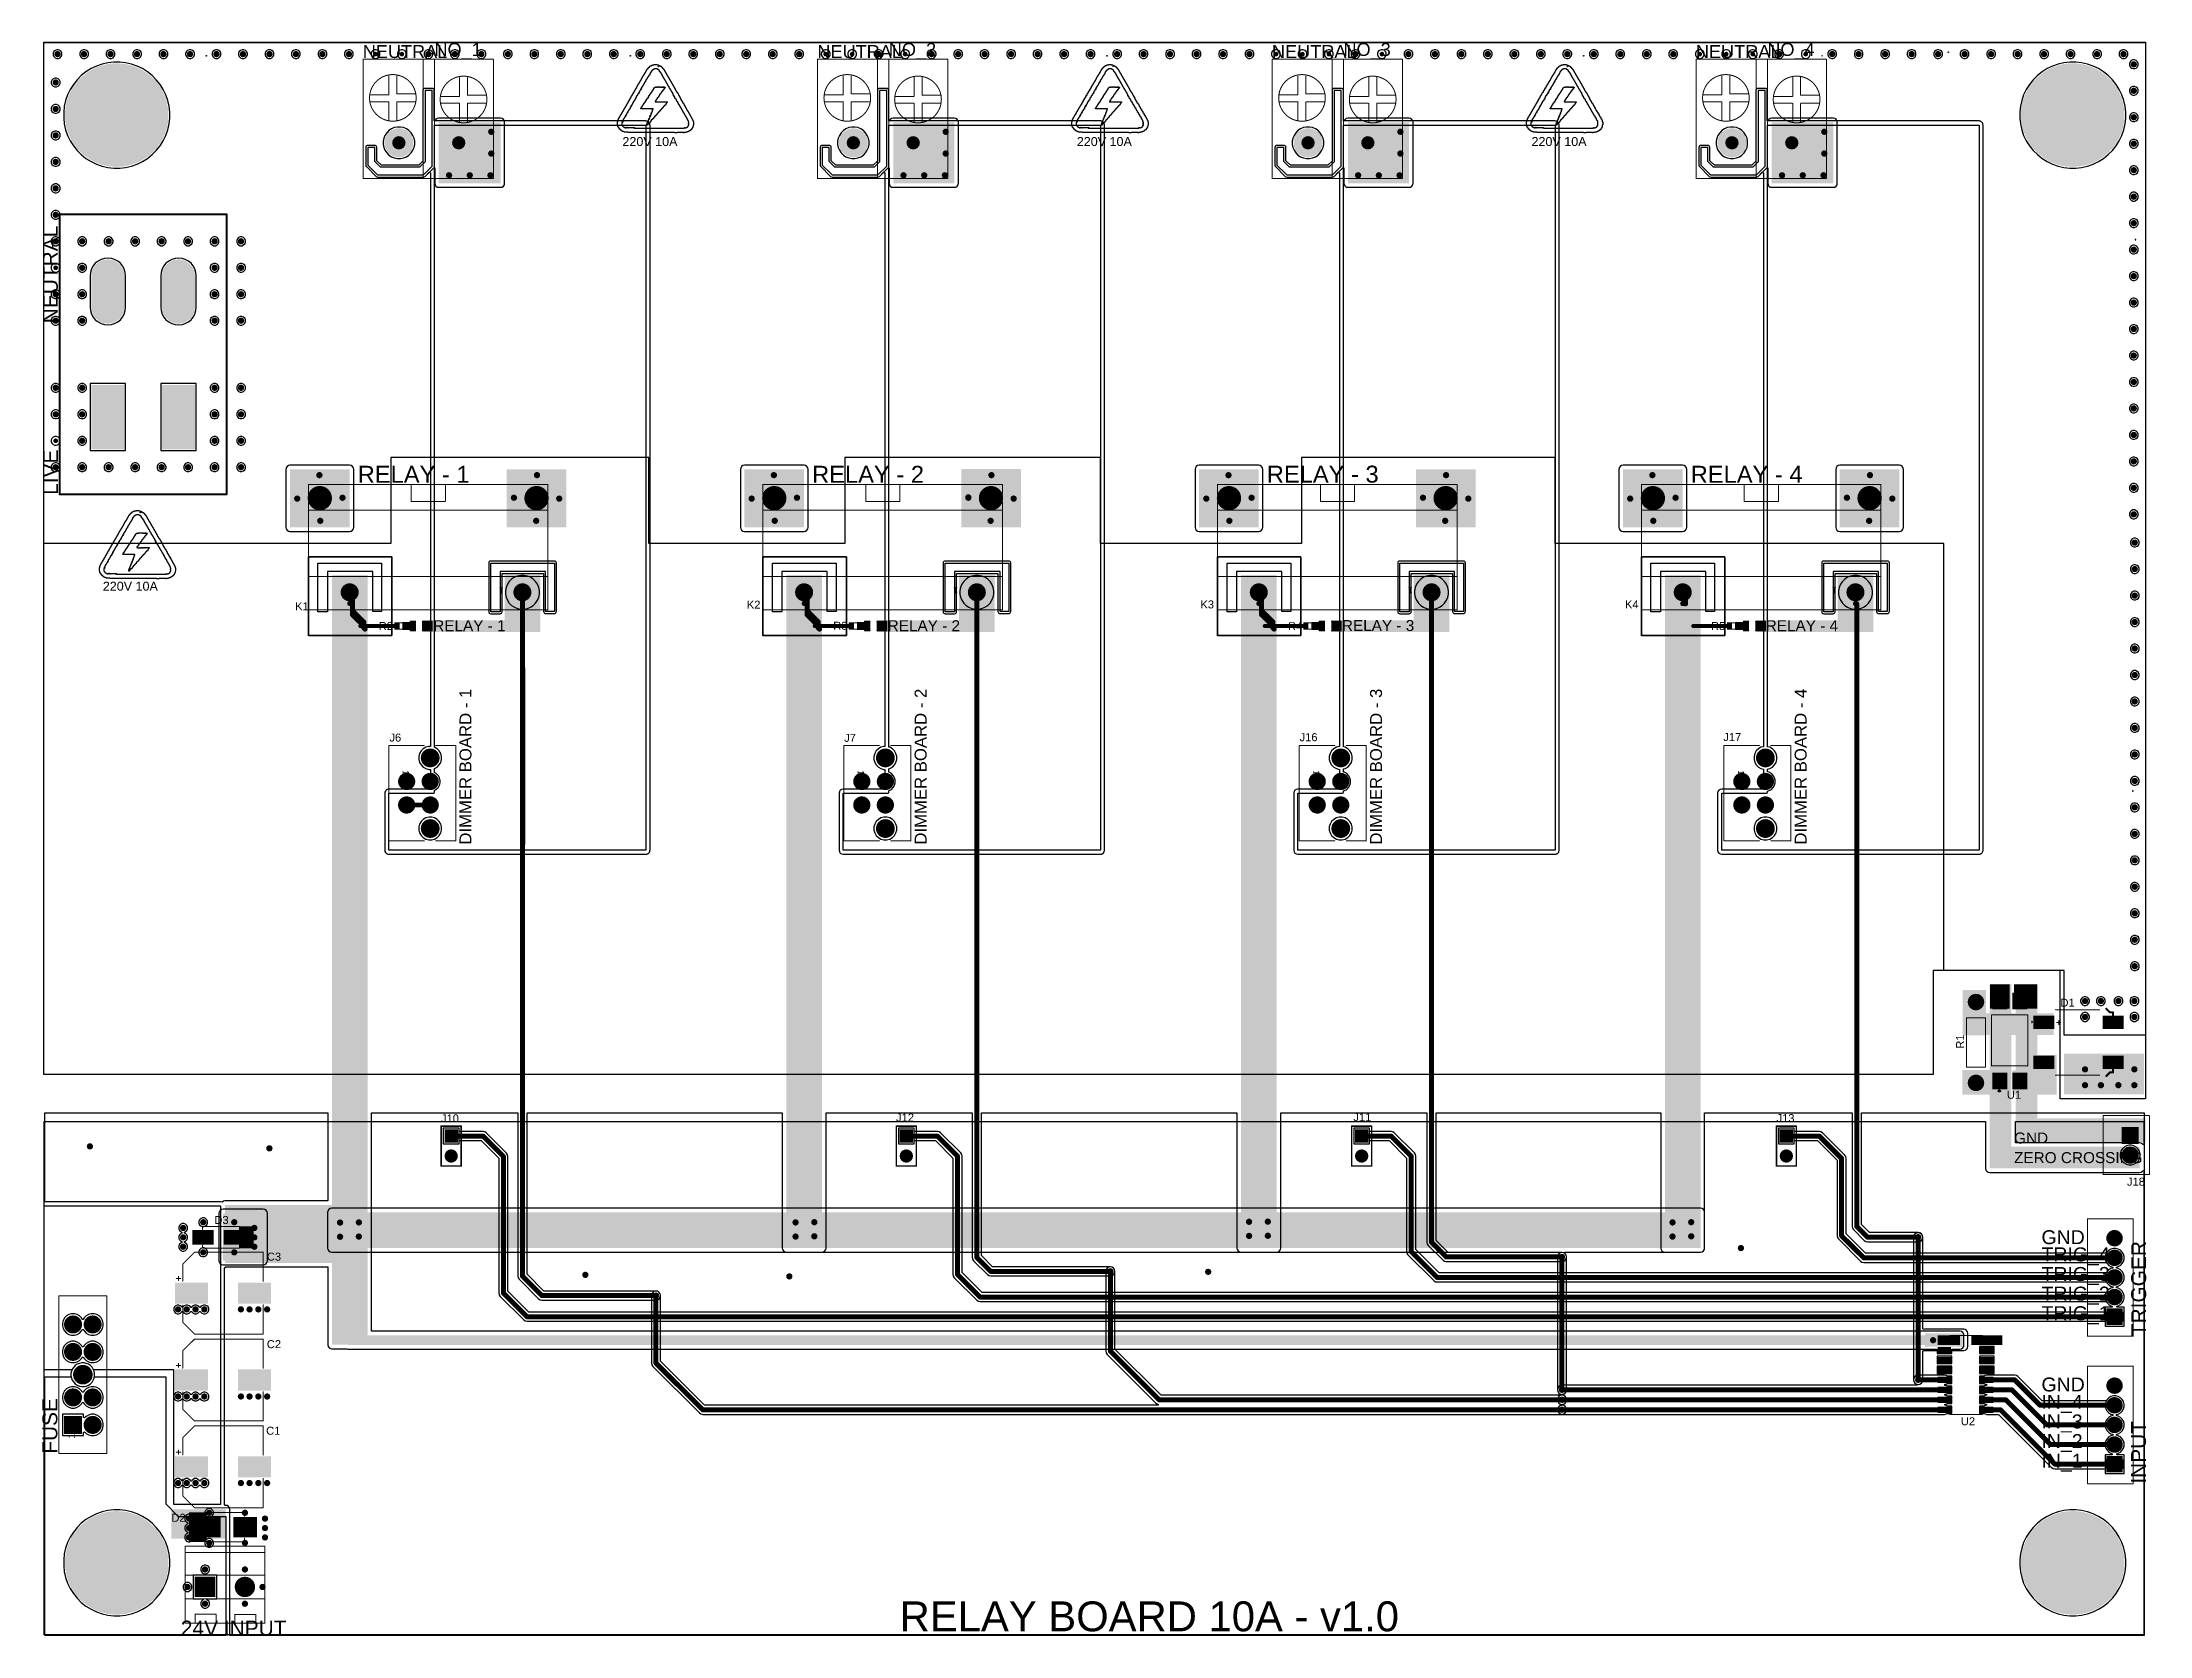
# Model space of a CAD drawing. Header units: millimetres. Extents: x -9 to 259, y -9 to 194.
import ezdxf

# ---------------------------------------------------------------- set-up
doc = ezdxf.new("R2010")
doc.units = ezdxf.units.MM
for name, color, linetype in [('BottomLayer', 5, 'Continuous'), ('BottomSolder', 6, 'Continuous'), ('MultiLayer', 9, 'Continuous'), ('PadHoleLayer', 156, 'Continuous'), ('TopLayer', 1, 'Continuous'), ('TopOverlay', 2, 'Continuous'), ('TopPaste', 8, 'Continuous'), ('TopSolder', 216, 'Continuous'), ('ViaHoleLayer', 16, 'Continuous')]:
    doc.layers.add(name, color=color, linetype=linetype)
doc.styles.add('Arial', font='arial.ttf', dxfattribs={"height": 0.2})

msp = doc.modelspace()

# ---------------------------------------------------------------- texts
at = {"layer": 'TopOverlay', "style": 'Arial'}
for s, height, p in [('NEUTRAL', 1.651, (31.34, 191.75)), ('NEUTRAL', 1.651, (89.24, 191.75)), ('NEUTRAL', 1.651, (147.14, 191.75)), ('NEUTRAL', 1.651, (201.13, 191.75)), ('K1', 1.016, (22.72, 121.39)), ('K2', 1.016, (80.26, 121.59)), ('K3', 1.016, (138.02, 121.62)), ('K4', 1.016, (192.09, 121.62)), ('R2', 1.016, (33.37, 118.87)), ('R3', 1.016, (91.26, 118.9)), ('R4', 1.016, (149.17, 118.85)), ('R5', 1.016, (203.05, 118.87)), ('J6', 1.016, (34.74, 104.65)), ('J7', 1.016, (92.65, 104.62)), ('J16', 1.016, (150.65, 104.7)), ('J17', 1.016, (204.62, 104.72)), ('D1', 1.016, (247.56, 70.87)), ('U1', 1.016, (240.74, 59.14)), ('J10', 1.016, (41.3, 56.13)), ('J12', 1.016, (99.26, 56.24)), ('J11', 1.016, (157.5, 56.29)), ('J13', 1.016, (211.4, 56.16)), ('J18', 1.016, (256.03, 48.06)), ('D3', 1.016, (12.44, 43.18)), ('C3', 1.016, (19.12, 38.51)), ('C2', 1.016, (19.12, 27.36)), ('C1', 1.016, (19.03, 16.33)), ('U2', 1.016, (234.87, 17.53)), ('D2', 1.016, (6.97, 5.24))]:
    msp.add_text(s, height=height, dxfattribs=at).set_placement(p)
for s, height, rotation, p in [('NO_1', 1.651, 360, (40.47, 192.02)), ('NO_2', 1.651, 360, (98.34, 192.02)), ('NO_3', 1.651, 360, (156.24, 192.02)), ('NO_4', 1.651, 360, (210.23, 192.02)), ('220V 10A', 1.143, 360, (64.41, 180.54)), ('220V 10A', 1.143, 360, (122.28, 180.54)), ('220V 10A', 1.143, 360, (180.19, 180.54)), ('NEUTRAL', 1.905, 90, (-7.5, 157.96)), ('LIVE', 1.905, 90, (-7.48, 136.09)), ('RELAY - 1', 2.159, 360, (30.7, 137.63)), ('RELAY - 2', 2.159, 360, (88.57, 137.63)), ('RELAY - 3', 2.159, 360, (146.48, 137.65)), ('RELAY - 4', 2.159, 360, (200.47, 137.63)), ('220V 10A', 1.143, 360, (-1.77, 123.88)), ('RELAY - 1', 1.397, 360, (40.31, 118.72)), ('RELAY - 2', 1.397, 360, (98.19, 118.72)), ('RELAY - 3', 1.397, 360, (156.04, 118.74)), ('RELAY - 4', 1.397, 360, (210.02, 118.72)), ('DIMMER BOARD - 1', 1.524, 90, (45.18, 91.52)), ('DIMMER BOARD - 2', 1.524, 90, (103.15, 91.52)), ('DIMMER BOARD - 3', 1.524, 90, (161.15, 91.52)), ('DIMMER BOARD - 4', 1.524, 90, (215.23, 91.52)), ('R1', 1.016, 90, (235.28, 65.52)), ('GND', 1.397, 360, (241.65, 53.44)), ('ZERO CROSSING', 1.397, 360, (241.65, 50.94)), ('GND', 1.778, 360, (245.14, 40.61)), ('TRIGGER', 1.905, 90, (258.47, 28.88)), ('TRIG_4', 1.778, 360, (245.14, 38.42)), ('TRIG_3', 1.778, 360, (245.14, 35.92)), ('TRIG_2', 1.778, 360, (245.14, 33.42)), ('TRIG_1', 1.778, 360, (245.14, 30.92)), ('GND', 1.778, 360, (245.14, 21.84)), ('FUSE', 1.905, 90, (-7.56, 13.9)), ('IN_4', 1.778, 360, (245.14, 19.63)), ('IN_3', 1.778, 360, (245.14, 17.13)), ('IN_2', 1.778, 360, (245.14, 14.63)), ('INPUT', 1.905, 90, (258.45, 10.09)), ('IN_1', 1.778, 360, (245.14, 12.13)), ('RELAY BOARD 10A - v1.0', 3.81, 360, (99.72, -8.72)), ('24V INPUT', 1.905, 360, (8.17, -9.27))]:
    msp.add_text(s, height=height, rotation=rotation, dxfattribs=at).set_placement(p)

# ---------------------------------------------------------------- blocks, each defined once
blk = doc.blocks.new('G4A_1A_PE_DC24_1')
at = {"layer": 'BottomLayer'}
h = blk.add_hatch(color=5, dxfattribs=at)
edge = h.paths.add_edge_path()
edge.add_arc((-12, 6), 1.9, 0, 360)
h = blk.add_hatch(color=5, dxfattribs=at)
edge = h.paths.add_edge_path()
edge.add_arc((10, 6), 1.9, 0, 360)
h = blk.add_hatch(color=5, dxfattribs=at)
edge = h.paths.add_edge_path()
edge.add_arc((-13.8, -6), 1.5, 0, 360)
h = blk.add_hatch(color=5, dxfattribs=at)
edge = h.paths.add_edge_path()
edge.add_arc((13.8, -6), 1.5, 0, 360)
at = {"layer": 'BottomSolder'}
h = blk.add_hatch(color=6, dxfattribs=at)
edge = h.paths.add_edge_path()
edge.add_arc((-12, 6), 1.95, 0, 360)
h = blk.add_hatch(color=6, dxfattribs=at)
edge = h.paths.add_edge_path()
edge.add_arc((10, 6), 1.95, 0, 360)
h = blk.add_hatch(color=6, dxfattribs=at)
edge = h.paths.add_edge_path()
edge.add_arc((-13.8, -6), 1.55, 0, 360)
h = blk.add_hatch(color=6, dxfattribs=at)
edge = h.paths.add_edge_path()
edge.add_arc((13.8, -6), 1.55, 0, 360)
at = {"layer": 'MultiLayer'}
h = blk.add_hatch(color=9, dxfattribs=at)
edge = h.paths.add_edge_path()
edge.add_arc((-12, 6), 1.9, 0, 360)
h = blk.add_hatch(color=9, dxfattribs=at)
edge = h.paths.add_edge_path()
edge.add_arc((10, 6), 1.9, 0, 360)
h = blk.add_hatch(color=9, dxfattribs=at)
edge = h.paths.add_edge_path()
edge.add_arc((-13.8, -6), 1.5, 0, 360)
h = blk.add_hatch(color=9, dxfattribs=at)
edge = h.paths.add_edge_path()
edge.add_arc((13.8, -6), 1.5, 0, 360)
at = {"layer": 'PadHoleLayer'}
h = blk.add_hatch(color=156, dxfattribs=at)
edge = h.paths.add_edge_path()
edge.add_arc((-12, 6), 1.15, 0, 360)
h = blk.add_hatch(color=156, dxfattribs=at)
edge = h.paths.add_edge_path()
edge.add_arc((10, 6), 1.15, 0, 360)
h = blk.add_hatch(color=156, dxfattribs=at)
edge = h.paths.add_edge_path()
edge.add_arc((-13.8, -6), 0.9, 0, 360)
h = blk.add_hatch(color=156, dxfattribs=at)
edge = h.paths.add_edge_path()
edge.add_arc((13.8, -6), 0.9, 0, 360)
at = {"layer": 'TopLayer'}
h = blk.add_hatch(color=1, dxfattribs=at)
edge = h.paths.add_edge_path()
edge.add_arc((-12, 6), 1.9, 0, 360)
h = blk.add_hatch(color=1, dxfattribs=at)
edge = h.paths.add_edge_path()
edge.add_arc((10, 6), 1.9, 0, 360)
h = blk.add_hatch(color=1, dxfattribs=at)
edge = h.paths.add_edge_path()
edge.add_arc((-13.8, -6), 1.5, 0, 360)
h = blk.add_hatch(color=1, dxfattribs=at)
edge = h.paths.add_edge_path()
edge.add_arc((13.8, -6), 1.5, 0, 360)
at = {"layer": 'TopSolder'}
h = blk.add_hatch(color=216, dxfattribs=at)
edge = h.paths.add_edge_path()
edge.add_arc((-12, 6), 1.95, 0, 360)
h = blk.add_hatch(color=216, dxfattribs=at)
edge = h.paths.add_edge_path()
edge.add_arc((10, 6), 1.95, 0, 360)
h = blk.add_hatch(color=216, dxfattribs=at)
edge = h.paths.add_edge_path()
edge.add_arc((-13.8, -6), 1.55, 0, 360)
h = blk.add_hatch(color=216, dxfattribs=at)
edge = h.paths.add_edge_path()
edge.add_arc((13.8, -6), 1.55, 0, 360)
at = {"layer": 'TopOverlay', "const_width": 0.127}
for points in [[(15.25, 8.25), (-15.25, 8.25)], [(-15.25, 8.25), (-15.25, -5.51)], [(15.25, 8.25), (15.25, -5.51)], [(15.25, 3.99), (-15.25, 3.99)], [(15.25, -4.45), (-15.25, -4.45)], [(-15.25, -6.49), (-15.25, -7.75)], [(15.25, -7.75), (-15.25, -7.75)], [(-2.19, -5.59), (-2.19, -7.75)], [(2.16, -5.59), (-2.19, -5.59)], [(2.16, -5.59), (2.16, -7.75)], [(15.25, -6.49), (15.25, -7.75)]]:
    blk.add_lwpolyline(points, dxfattribs=at)
at = {"layer": 'TopOverlay', "const_width": 0.0635}
for points in [[(-15.28, 8.25, 1), (-15.22, 8.25, 1)], [(-15.28, 8.25, 1), (-15.22, 8.25, 1)], [(15.22, 8.25, 1), (15.28, 8.25, 1)], [(15.22, 8.25, 1), (15.28, 8.25, 1)], [(-15.28, 3.99, 1), (-15.22, 3.99, 1)], [(15.22, 3.99, 1), (15.28, 3.99, 1)], [(-15.28, -4.45, 1), (-15.22, -4.45, 1)], [(15.22, -4.45, 1), (15.28, -4.45, 1)], [(-15.28, -5.51, 1), (-15.22, -5.51, 1)], [(-15.28, -6.49, 1), (-15.22, -6.49, 1)], [(-15.28, -7.75, 1), (-15.22, -7.75, 1)], [(-15.28, -7.75, 1), (-15.22, -7.75, 1)], [(-2.22, -5.59, 1), (-2.16, -5.59, 1)], [(-2.22, -5.59, 1), (-2.16, -5.59, 1)], [(-2.22, -7.75, 1), (-2.16, -7.75, 1)], [(2.13, -5.59, 1), (2.19, -5.59, 1)], [(2.13, -5.59, 1), (2.19, -5.59, 1)], [(2.13, -7.75, 1), (2.19, -7.75, 1)], [(15.22, -5.51, 1), (15.28, -5.51, 1)], [(15.22, -6.49, 1), (15.28, -6.49, 1)], [(15.22, -7.75, 1), (15.28, -7.75, 1)], [(15.22, -7.75, 1), (15.28, -7.75, 1)]]:
    blk.add_lwpolyline(points, format="xyb", close=True, dxfattribs=at)
at = {"layer": 'TopOverlay'}
blk.add_text('1', height=0.8, dxfattribs=at).set_placement((-9.6, 5.36))
blk = doc.blocks.new('G4A_1A_PE_DC24_2')
at = {"layer": 'BottomLayer'}
h = blk.add_hatch(color=5, dxfattribs=at)
edge = h.paths.add_edge_path()
edge.add_arc((-12, 6), 1.9, 0, 360)
h = blk.add_hatch(color=5, dxfattribs=at)
edge = h.paths.add_edge_path()
edge.add_arc((10, 6), 1.9, 0, 360)
h = blk.add_hatch(color=5, dxfattribs=at)
edge = h.paths.add_edge_path()
edge.add_arc((-13.8, -6), 1.5, 0, 360)
h = blk.add_hatch(color=5, dxfattribs=at)
edge = h.paths.add_edge_path()
edge.add_arc((13.8, -6), 1.5, 0, 360)
at = {"layer": 'BottomSolder'}
h = blk.add_hatch(color=6, dxfattribs=at)
edge = h.paths.add_edge_path()
edge.add_arc((-12, 6), 1.95, 0, 360)
h = blk.add_hatch(color=6, dxfattribs=at)
edge = h.paths.add_edge_path()
edge.add_arc((10, 6), 1.95, 0, 360)
h = blk.add_hatch(color=6, dxfattribs=at)
edge = h.paths.add_edge_path()
edge.add_arc((-13.8, -6), 1.55, 0, 360)
h = blk.add_hatch(color=6, dxfattribs=at)
edge = h.paths.add_edge_path()
edge.add_arc((13.8, -6), 1.55, 0, 360)
at = {"layer": 'MultiLayer'}
h = blk.add_hatch(color=9, dxfattribs=at)
edge = h.paths.add_edge_path()
edge.add_arc((-12, 6), 1.9, 0, 360)
h = blk.add_hatch(color=9, dxfattribs=at)
edge = h.paths.add_edge_path()
edge.add_arc((10, 6), 1.9, 0, 360)
h = blk.add_hatch(color=9, dxfattribs=at)
edge = h.paths.add_edge_path()
edge.add_arc((-13.8, -6), 1.5, 0, 360)
h = blk.add_hatch(color=9, dxfattribs=at)
edge = h.paths.add_edge_path()
edge.add_arc((13.8, -6), 1.5, 0, 360)
at = {"layer": 'PadHoleLayer'}
h = blk.add_hatch(color=156, dxfattribs=at)
edge = h.paths.add_edge_path()
edge.add_arc((-12, 6), 1.15, 0, 360)
h = blk.add_hatch(color=156, dxfattribs=at)
edge = h.paths.add_edge_path()
edge.add_arc((10, 6), 1.15, 0, 360)
h = blk.add_hatch(color=156, dxfattribs=at)
edge = h.paths.add_edge_path()
edge.add_arc((-13.8, -6), 0.9, 0, 360)
h = blk.add_hatch(color=156, dxfattribs=at)
edge = h.paths.add_edge_path()
edge.add_arc((13.8, -6), 0.9, 0, 360)
at = {"layer": 'TopLayer'}
h = blk.add_hatch(color=1, dxfattribs=at)
edge = h.paths.add_edge_path()
edge.add_arc((-12, 6), 1.9, 0, 360)
h = blk.add_hatch(color=1, dxfattribs=at)
edge = h.paths.add_edge_path()
edge.add_arc((10, 6), 1.9, 0, 360)
h = blk.add_hatch(color=1, dxfattribs=at)
edge = h.paths.add_edge_path()
edge.add_arc((-13.8, -6), 1.5, 0, 360)
h = blk.add_hatch(color=1, dxfattribs=at)
edge = h.paths.add_edge_path()
edge.add_arc((13.8, -6), 1.5, 0, 360)
at = {"layer": 'TopSolder'}
h = blk.add_hatch(color=216, dxfattribs=at)
edge = h.paths.add_edge_path()
edge.add_arc((-12, 6), 1.95, 0, 360)
h = blk.add_hatch(color=216, dxfattribs=at)
edge = h.paths.add_edge_path()
edge.add_arc((10, 6), 1.95, 0, 360)
h = blk.add_hatch(color=216, dxfattribs=at)
edge = h.paths.add_edge_path()
edge.add_arc((-13.8, -6), 1.55, 0, 360)
h = blk.add_hatch(color=216, dxfattribs=at)
edge = h.paths.add_edge_path()
edge.add_arc((13.8, -6), 1.55, 0, 360)
at = {"layer": 'TopOverlay', "const_width": 0.127}
for points in [[(15.25, 8.25), (-15.25, 8.25)], [(-15.25, 8.25), (-15.25, -5.51)], [(15.25, 8.25), (15.25, -5.51)], [(15.25, 3.99), (-15.25, 3.99)], [(15.25, -4.45), (-15.25, -4.45)], [(-15.25, -6.49), (-15.25, -7.75)], [(15.25, -7.75), (-15.25, -7.75)], [(-2.19, -5.59), (-2.19, -7.75)], [(2.16, -5.59), (-2.19, -5.59)], [(2.16, -5.59), (2.16, -7.75)], [(15.25, -6.49), (15.25, -7.75)]]:
    blk.add_lwpolyline(points, dxfattribs=at)
at = {"layer": 'TopOverlay', "const_width": 0.0635}
for points in [[(-15.28, 8.25, 1), (-15.22, 8.25, 1)], [(-15.28, 8.25, 1), (-15.22, 8.25, 1)], [(15.22, 8.25, 1), (15.28, 8.25, 1)], [(15.22, 8.25, 1), (15.28, 8.25, 1)], [(-15.28, 3.99, 1), (-15.22, 3.99, 1)], [(15.22, 3.99, 1), (15.28, 3.99, 1)], [(-15.28, -4.45, 1), (-15.22, -4.45, 1)], [(15.22, -4.45, 1), (15.28, -4.45, 1)], [(-15.28, -5.51, 1), (-15.22, -5.51, 1)], [(-15.28, -6.49, 1), (-15.22, -6.49, 1)], [(-15.28, -7.75, 1), (-15.22, -7.75, 1)], [(-15.28, -7.75, 1), (-15.22, -7.75, 1)], [(-2.22, -5.59, 1), (-2.16, -5.59, 1)], [(-2.22, -5.59, 1), (-2.16, -5.59, 1)], [(-2.22, -7.75, 1), (-2.16, -7.75, 1)], [(2.13, -5.59, 1), (2.19, -5.59, 1)], [(2.13, -5.59, 1), (2.19, -5.59, 1)], [(2.13, -7.75, 1), (2.19, -7.75, 1)], [(15.22, -5.51, 1), (15.28, -5.51, 1)], [(15.22, -6.49, 1), (15.28, -6.49, 1)], [(15.22, -7.75, 1), (15.28, -7.75, 1)], [(15.22, -7.75, 1), (15.28, -7.75, 1)]]:
    blk.add_lwpolyline(points, format="xyb", close=True, dxfattribs=at)
at = {"layer": 'TopOverlay'}
blk.add_text('1', height=0.8, dxfattribs=at).set_placement((-9.6, 5.36))
blk = doc.blocks.new('G4A_1A_PE_DC24_3')
at = {"layer": 'BottomLayer'}
h = blk.add_hatch(color=5, dxfattribs=at)
edge = h.paths.add_edge_path()
edge.add_arc((-12, 6), 1.9, 0, 360)
h = blk.add_hatch(color=5, dxfattribs=at)
edge = h.paths.add_edge_path()
edge.add_arc((10, 6), 1.9, 0, 360)
h = blk.add_hatch(color=5, dxfattribs=at)
edge = h.paths.add_edge_path()
edge.add_arc((-13.8, -6), 1.5, 0, 360)
h = blk.add_hatch(color=5, dxfattribs=at)
edge = h.paths.add_edge_path()
edge.add_arc((13.8, -6), 1.5, 0, 360)
at = {"layer": 'BottomSolder'}
h = blk.add_hatch(color=6, dxfattribs=at)
edge = h.paths.add_edge_path()
edge.add_arc((-12, 6), 1.95, 0, 360)
h = blk.add_hatch(color=6, dxfattribs=at)
edge = h.paths.add_edge_path()
edge.add_arc((10, 6), 1.95, 0, 360)
h = blk.add_hatch(color=6, dxfattribs=at)
edge = h.paths.add_edge_path()
edge.add_arc((-13.8, -6), 1.55, 0, 360)
h = blk.add_hatch(color=6, dxfattribs=at)
edge = h.paths.add_edge_path()
edge.add_arc((13.8, -6), 1.55, 0, 360)
at = {"layer": 'MultiLayer'}
h = blk.add_hatch(color=9, dxfattribs=at)
edge = h.paths.add_edge_path()
edge.add_arc((-12, 6), 1.9, 0, 360)
h = blk.add_hatch(color=9, dxfattribs=at)
edge = h.paths.add_edge_path()
edge.add_arc((10, 6), 1.9, 0, 360)
h = blk.add_hatch(color=9, dxfattribs=at)
edge = h.paths.add_edge_path()
edge.add_arc((-13.8, -6), 1.5, 0, 360)
h = blk.add_hatch(color=9, dxfattribs=at)
edge = h.paths.add_edge_path()
edge.add_arc((13.8, -6), 1.5, 0, 360)
at = {"layer": 'PadHoleLayer'}
h = blk.add_hatch(color=156, dxfattribs=at)
edge = h.paths.add_edge_path()
edge.add_arc((-12, 6), 1.15, 0, 360)
h = blk.add_hatch(color=156, dxfattribs=at)
edge = h.paths.add_edge_path()
edge.add_arc((10, 6), 1.15, 0, 360)
h = blk.add_hatch(color=156, dxfattribs=at)
edge = h.paths.add_edge_path()
edge.add_arc((-13.8, -6), 0.9, 0, 360)
h = blk.add_hatch(color=156, dxfattribs=at)
edge = h.paths.add_edge_path()
edge.add_arc((13.8, -6), 0.9, 0, 360)
at = {"layer": 'TopLayer'}
h = blk.add_hatch(color=1, dxfattribs=at)
edge = h.paths.add_edge_path()
edge.add_arc((-12, 6), 1.9, 0, 360)
h = blk.add_hatch(color=1, dxfattribs=at)
edge = h.paths.add_edge_path()
edge.add_arc((10, 6), 1.9, 0, 360)
h = blk.add_hatch(color=1, dxfattribs=at)
edge = h.paths.add_edge_path()
edge.add_arc((-13.8, -6), 1.5, 0, 360)
h = blk.add_hatch(color=1, dxfattribs=at)
edge = h.paths.add_edge_path()
edge.add_arc((13.8, -6), 1.5, 0, 360)
at = {"layer": 'TopSolder'}
h = blk.add_hatch(color=216, dxfattribs=at)
edge = h.paths.add_edge_path()
edge.add_arc((-12, 6), 1.95, 0, 360)
h = blk.add_hatch(color=216, dxfattribs=at)
edge = h.paths.add_edge_path()
edge.add_arc((10, 6), 1.95, 0, 360)
h = blk.add_hatch(color=216, dxfattribs=at)
edge = h.paths.add_edge_path()
edge.add_arc((-13.8, -6), 1.55, 0, 360)
h = blk.add_hatch(color=216, dxfattribs=at)
edge = h.paths.add_edge_path()
edge.add_arc((13.8, -6), 1.55, 0, 360)
at = {"layer": 'TopOverlay', "const_width": 0.127}
for points in [[(15.25, 8.25), (-15.25, 8.25)], [(-15.25, 8.25), (-15.25, -5.51)], [(15.25, 8.25), (15.25, -5.51)], [(15.25, 3.99), (-15.25, 3.99)], [(15.25, -4.45), (-15.25, -4.45)], [(-15.25, -6.49), (-15.25, -7.75)], [(15.25, -7.75), (-15.25, -7.75)], [(-2.19, -5.59), (-2.19, -7.75)], [(2.16, -5.59), (-2.19, -5.59)], [(2.16, -5.59), (2.16, -7.75)], [(15.25, -6.49), (15.25, -7.75)]]:
    blk.add_lwpolyline(points, dxfattribs=at)
at = {"layer": 'TopOverlay', "const_width": 0.0635}
for points in [[(-15.28, 8.25, 1), (-15.22, 8.25, 1)], [(-15.28, 8.25, 1), (-15.22, 8.25, 1)], [(15.22, 8.25, 1), (15.28, 8.25, 1)], [(15.22, 8.25, 1), (15.28, 8.25, 1)], [(-15.28, 3.99, 1), (-15.22, 3.99, 1)], [(15.22, 3.99, 1), (15.28, 3.99, 1)], [(-15.28, -4.45, 1), (-15.22, -4.45, 1)], [(15.22, -4.45, 1), (15.28, -4.45, 1)], [(-15.28, -5.51, 1), (-15.22, -5.51, 1)], [(-15.28, -6.49, 1), (-15.22, -6.49, 1)], [(-15.28, -7.75, 1), (-15.22, -7.75, 1)], [(-15.28, -7.75, 1), (-15.22, -7.75, 1)], [(-2.22, -5.59, 1), (-2.16, -5.59, 1)], [(-2.22, -5.59, 1), (-2.16, -5.59, 1)], [(-2.22, -7.75, 1), (-2.16, -7.75, 1)], [(2.13, -5.59, 1), (2.19, -5.59, 1)], [(2.13, -5.59, 1), (2.19, -5.59, 1)], [(2.13, -7.75, 1), (2.19, -7.75, 1)], [(15.22, -5.51, 1), (15.28, -5.51, 1)], [(15.22, -6.49, 1), (15.28, -6.49, 1)], [(15.22, -7.75, 1), (15.28, -7.75, 1)], [(15.22, -7.75, 1), (15.28, -7.75, 1)]]:
    blk.add_lwpolyline(points, format="xyb", close=True, dxfattribs=at)
at = {"layer": 'TopOverlay'}
blk.add_text('1', height=0.8, dxfattribs=at).set_placement((-9.6, 5.36))
blk = doc.blocks.new('G4A_1A_PE_DC24_4')
at = {"layer": 'BottomLayer'}
h = blk.add_hatch(color=5, dxfattribs=at)
edge = h.paths.add_edge_path()
edge.add_arc((-12, 6), 1.9, 0, 360)
h = blk.add_hatch(color=5, dxfattribs=at)
edge = h.paths.add_edge_path()
edge.add_arc((10, 6), 1.9, 0, 360)
h = blk.add_hatch(color=5, dxfattribs=at)
edge = h.paths.add_edge_path()
edge.add_arc((-13.8, -6), 1.5, 0, 360)
h = blk.add_hatch(color=5, dxfattribs=at)
edge = h.paths.add_edge_path()
edge.add_arc((13.8, -6), 1.5, 0, 360)
at = {"layer": 'BottomSolder'}
h = blk.add_hatch(color=6, dxfattribs=at)
edge = h.paths.add_edge_path()
edge.add_arc((-12, 6), 1.95, 0, 360)
h = blk.add_hatch(color=6, dxfattribs=at)
edge = h.paths.add_edge_path()
edge.add_arc((10, 6), 1.95, 0, 360)
h = blk.add_hatch(color=6, dxfattribs=at)
edge = h.paths.add_edge_path()
edge.add_arc((-13.8, -6), 1.55, 0, 360)
h = blk.add_hatch(color=6, dxfattribs=at)
edge = h.paths.add_edge_path()
edge.add_arc((13.8, -6), 1.55, 0, 360)
at = {"layer": 'MultiLayer'}
h = blk.add_hatch(color=9, dxfattribs=at)
edge = h.paths.add_edge_path()
edge.add_arc((-12, 6), 1.9, 0, 360)
h = blk.add_hatch(color=9, dxfattribs=at)
edge = h.paths.add_edge_path()
edge.add_arc((10, 6), 1.9, 0, 360)
h = blk.add_hatch(color=9, dxfattribs=at)
edge = h.paths.add_edge_path()
edge.add_arc((-13.8, -6), 1.5, 0, 360)
h = blk.add_hatch(color=9, dxfattribs=at)
edge = h.paths.add_edge_path()
edge.add_arc((13.8, -6), 1.5, 0, 360)
at = {"layer": 'PadHoleLayer'}
h = blk.add_hatch(color=156, dxfattribs=at)
edge = h.paths.add_edge_path()
edge.add_arc((-12, 6), 1.15, 0, 360)
h = blk.add_hatch(color=156, dxfattribs=at)
edge = h.paths.add_edge_path()
edge.add_arc((10, 6), 1.15, 0, 360)
h = blk.add_hatch(color=156, dxfattribs=at)
edge = h.paths.add_edge_path()
edge.add_arc((-13.8, -6), 0.9, 0, 360)
h = blk.add_hatch(color=156, dxfattribs=at)
edge = h.paths.add_edge_path()
edge.add_arc((13.8, -6), 0.9, 0, 360)
at = {"layer": 'TopLayer'}
h = blk.add_hatch(color=1, dxfattribs=at)
edge = h.paths.add_edge_path()
edge.add_arc((-12, 6), 1.9, 0, 360)
h = blk.add_hatch(color=1, dxfattribs=at)
edge = h.paths.add_edge_path()
edge.add_arc((10, 6), 1.9, 0, 360)
h = blk.add_hatch(color=1, dxfattribs=at)
edge = h.paths.add_edge_path()
edge.add_arc((-13.8, -6), 1.5, 0, 360)
h = blk.add_hatch(color=1, dxfattribs=at)
edge = h.paths.add_edge_path()
edge.add_arc((13.8, -6), 1.5, 0, 360)
at = {"layer": 'TopSolder'}
h = blk.add_hatch(color=216, dxfattribs=at)
edge = h.paths.add_edge_path()
edge.add_arc((-12, 6), 1.95, 0, 360)
h = blk.add_hatch(color=216, dxfattribs=at)
edge = h.paths.add_edge_path()
edge.add_arc((10, 6), 1.95, 0, 360)
h = blk.add_hatch(color=216, dxfattribs=at)
edge = h.paths.add_edge_path()
edge.add_arc((-13.8, -6), 1.55, 0, 360)
h = blk.add_hatch(color=216, dxfattribs=at)
edge = h.paths.add_edge_path()
edge.add_arc((13.8, -6), 1.55, 0, 360)
at = {"layer": 'TopOverlay', "const_width": 0.127}
for points in [[(15.25, 8.25), (-15.25, 8.25)], [(-15.25, 8.25), (-15.25, -5.51)], [(15.25, 8.25), (15.25, -5.51)], [(15.25, 3.99), (-15.25, 3.99)], [(15.25, -4.45), (-15.25, -4.45)], [(-15.25, -6.49), (-15.25, -7.75)], [(15.25, -7.75), (-15.25, -7.75)], [(-2.19, -5.59), (-2.19, -7.75)], [(2.16, -5.59), (-2.19, -5.59)], [(2.16, -5.59), (2.16, -7.75)], [(15.25, -6.49), (15.25, -7.75)]]:
    blk.add_lwpolyline(points, dxfattribs=at)
at = {"layer": 'TopOverlay', "const_width": 0.0635}
for points in [[(-15.28, 8.25, 1), (-15.22, 8.25, 1)], [(-15.28, 8.25, 1), (-15.22, 8.25, 1)], [(15.22, 8.25, 1), (15.28, 8.25, 1)], [(15.22, 8.25, 1), (15.28, 8.25, 1)], [(-15.28, 3.99, 1), (-15.22, 3.99, 1)], [(15.22, 3.99, 1), (15.28, 3.99, 1)], [(-15.28, -4.45, 1), (-15.22, -4.45, 1)], [(15.22, -4.45, 1), (15.28, -4.45, 1)], [(-15.28, -5.51, 1), (-15.22, -5.51, 1)], [(-15.28, -6.49, 1), (-15.22, -6.49, 1)], [(-15.28, -7.75, 1), (-15.22, -7.75, 1)], [(-15.28, -7.75, 1), (-15.22, -7.75, 1)], [(-2.22, -5.59, 1), (-2.16, -5.59, 1)], [(-2.22, -5.59, 1), (-2.16, -5.59, 1)], [(-2.22, -7.75, 1), (-2.16, -7.75, 1)], [(2.13, -5.59, 1), (2.19, -5.59, 1)], [(2.13, -5.59, 1), (2.19, -5.59, 1)], [(2.13, -7.75, 1), (2.19, -7.75, 1)], [(15.22, -5.51, 1), (15.28, -5.51, 1)], [(15.22, -6.49, 1), (15.28, -6.49, 1)], [(15.22, -7.75, 1), (15.28, -7.75, 1)], [(15.22, -7.75, 1), (15.28, -7.75, 1)]]:
    blk.add_lwpolyline(points, format="xyb", close=True, dxfattribs=at)
at = {"layer": 'TopOverlay'}
blk.add_text('1', height=0.8, dxfattribs=at).set_placement((-9.6, 5.36))
blk = doc.blocks.new('DBT50G_7_62_2P_BK_P_5')
at = {"layer": 'BottomLayer'}
blk.add_hatch(color=5, dxfattribs=at).paths.add_polyline_path([(-5.56, 1.75), (-2.06, 1.75), (-2.06, -1.75), (-5.56, -1.75)])
h = blk.add_hatch(color=5, dxfattribs=at)
edge = h.paths.add_edge_path()
edge.add_arc((3.81, 0), 1.75, 0, 360)
at = {"layer": 'BottomSolder'}
blk.add_hatch(color=6, dxfattribs=at).paths.add_polyline_path([(-5.66, 1.85), (-1.96, 1.85), (-1.96, -1.85), (-5.66, -1.85)])
h = blk.add_hatch(color=6, dxfattribs=at)
edge = h.paths.add_edge_path()
edge.add_arc((3.81, 0), 1.85, 0, 360)
at = {"layer": 'MultiLayer'}
blk.add_hatch(color=9, dxfattribs=at).paths.add_polyline_path([(-5.56, 1.75), (-2.06, 1.75), (-2.06, -1.75), (-5.56, -1.75)])
h = blk.add_hatch(color=9, dxfattribs=at)
edge = h.paths.add_edge_path()
edge.add_arc((3.81, 0), 1.75, 0, 360)
at = {"layer": 'PadHoleLayer'}
h = blk.add_hatch(color=156, dxfattribs=at)
edge = h.paths.add_edge_path()
edge.add_arc((-3.81, 0), 0.85, 0, 360)
h = blk.add_hatch(color=156, dxfattribs=at)
edge = h.paths.add_edge_path()
edge.add_arc((3.81, 0), 0.85, 0, 360)
at = {"layer": 'TopLayer'}
blk.add_hatch(color=1, dxfattribs=at).paths.add_polyline_path([(-5.56, 1.75), (-2.06, 1.75), (-2.06, -1.75), (-5.56, -1.75)])
h = blk.add_hatch(color=1, dxfattribs=at)
edge = h.paths.add_edge_path()
edge.add_arc((3.81, 0), 1.75, 0, 360)
at = {"layer": 'TopSolder'}
blk.add_hatch(color=216, dxfattribs=at).paths.add_polyline_path([(-5.66, 1.85), (-1.96, 1.85), (-1.96, -1.85), (-5.66, -1.85)])
h = blk.add_hatch(color=216, dxfattribs=at)
edge = h.paths.add_edge_path()
edge.add_arc((3.81, 0), 1.85, 0, 360)
at = {"layer": 'TopOverlay', "const_width": 0.127}
for points in [[(-8.22, 4.55), (-8.22, -10.65)], [(8.38, 4.55), (-8.22, 4.55)], [(-0.72, 4.55), (-0.72, -10.65)], [(0.73, 4.55), (-0.72, 4.55)], [(0.73, 4.55), (0.73, -10.65)], [(8.38, 4.55), (8.38, -10.65)], [(-4.94, -2.62), (-4.94, -5.03)], [(-3.93, -2.62), (-3.93, -5.03)], [(-4.94, -5.03), (-7.36, -5.03)], [(-1.51, -5.03), (-3.93, -5.03)], [(4.07, -5.21), (1.66, -5.21)], [(4.07, -2.8), (4.07, -5.21)], [(5.09, -2.8), (5.09, -5.21)], [(7.5, -5.21), (5.09, -5.21)], [(-4.94, -6.05), (-7.36, -6.05)], [(-4.94, -6.05), (-4.94, -8.33)], [(-3.93, -5.92), (-3.93, -8.33)], [(-1.51, -5.92), (-3.93, -5.92)], [(4.07, -6.23), (1.66, -6.23)], [(4.07, -6.23), (4.07, -8.51)], [(5.09, -6.1), (5.09, -8.51)], [(7.5, -6.1), (5.09, -6.1)], [(8.38, -10.65), (-8.22, -10.65)], [(0.73, -10.65), (-0.72, -10.65)]]:
    blk.add_lwpolyline(points, dxfattribs=at)
at = {"layer": 'TopOverlay'}
for points, const_width in [([(-8.25, 4.55, 1), (-8.19, 4.55, 1)], 0.0635), ([(-8.25, 4.55, 1), (-8.19, 4.55, 1)], 0.0635), ([(-0.75, 4.55, 1), (-0.69, 4.55, 1)], 0.0635), ([(-0.75, 4.55, 1), (-0.69, 4.55, 1)], 0.0635), ([(0.7, 4.55, 1), (0.76, 4.55, 1)], 0.0635), ([(0.7, 4.55, 1), (0.76, 4.55, 1)], 0.0635), ([(8.35, 4.55, 1), (8.41, 4.55, 1)], 0.0635), ([(8.35, 4.55, 1), (8.41, 4.55, 1)], 0.0635), ([(-1.45, -5.52, 1), (-7.4, -5.52, 1)], 0.127), ([(-4.97, -2.62, 1), (-4.91, -2.62, 1)], 0.0635), ([(-3.96, -2.62, 1), (-3.9, -2.62, 1)], 0.0635), ([(7.55, -5.72, 1), (1.61, -5.72, 1)], 0.127), ([(-7.39, -5.03, 1), (-7.32, -5.03, 1)], 0.0635), ([(-4.97, -5.03, 1), (-4.91, -5.03, 1)], 0.0635), ([(-4.97, -5.03, 1), (-4.91, -5.03, 1)], 0.0635), ([(-3.96, -5.03, 1), (-3.9, -5.03, 1)], 0.0635), ([(-3.96, -5.03, 1), (-3.9, -5.03, 1)], 0.0635), ([(-1.55, -5.03, 1), (-1.48, -5.03, 1)], 0.0635), ([(1.63, -5.21, 1), (1.69, -5.21, 1)], 0.0635), ([(4.04, -2.8, 1), (4.1, -2.8, 1)], 0.0635), ([(4.04, -5.21, 1), (4.1, -5.21, 1)], 0.0635), ([(4.04, -5.21, 1), (4.1, -5.21, 1)], 0.0635), ([(5.06, -2.8, 1), (5.12, -2.8, 1)], 0.0635), ([(5.06, -5.21, 1), (5.12, -5.21, 1)], 0.0635), ([(5.06, -5.21, 1), (5.12, -5.21, 1)], 0.0635), ([(7.47, -5.21, 1), (7.53, -5.21, 1)], 0.0635), ([(-7.43, -5.52, 1), (-7.37, -5.52, 1)], 0.0635), ([(-7.39, -6.05, 1), (-7.32, -6.05, 1)], 0.0635), ([(-4.97, -6.05, 1), (-4.91, -6.05, 1)], 0.0635), ([(-4.97, -6.05, 1), (-4.91, -6.05, 1)], 0.0635), ([(-3.96, -5.92, 1), (-3.9, -5.92, 1)], 0.0635), ([(-3.96, -5.92, 1), (-3.9, -5.92, 1)], 0.0635), ([(-1.55, -5.92, 1), (-1.48, -5.92, 1)], 0.0635), ([(-1.49, -5.52, 1), (-1.42, -5.52, 1)], 0.0635), ([(1.58, -5.72, 1), (1.64, -5.72, 1)], 0.0635), ([(1.63, -6.23, 1), (1.69, -6.23, 1)], 0.0635), ([(4.04, -6.23, 1), (4.1, -6.23, 1)], 0.0635), ([(4.04, -6.23, 1), (4.1, -6.23, 1)], 0.0635), ([(5.06, -6.1, 1), (5.12, -6.1, 1)], 0.0635), ([(5.06, -6.1, 1), (5.12, -6.1, 1)], 0.0635), ([(7.47, -6.1, 1), (7.53, -6.1, 1)], 0.0635), ([(7.52, -5.72, 1), (7.59, -5.72, 1)], 0.0635), ([(-8.25, -10.65, 1), (-8.19, -10.65, 1)], 0.0635), ([(-8.25, -10.65, 1), (-8.19, -10.65, 1)], 0.0635), ([(-4.97, -8.33, 1), (-4.91, -8.33, 1)], 0.0635), ([(-3.96, -8.33, 1), (-3.9, -8.33, 1)], 0.0635), ([(-0.75, -10.65, 1), (-0.69, -10.65, 1)], 0.0635), ([(-0.75, -10.65, 1), (-0.69, -10.65, 1)], 0.0635), ([(0.7, -10.65, 1), (0.76, -10.65, 1)], 0.0635), ([(0.7, -10.65, 1), (0.76, -10.65, 1)], 0.0635), ([(4.04, -8.51, 1), (4.1, -8.51, 1)], 0.0635), ([(5.06, -8.51, 1), (5.12, -8.51, 1)], 0.0635), ([(8.35, -10.65, 1), (8.41, -10.65, 1)], 0.0635), ([(8.35, -10.65, 1), (8.41, -10.65, 1)], 0.0635)]:
    blk.add_lwpolyline(points, format="xyb", close=True, dxfattribs=dict(at, const_width=const_width))
blk = doc.blocks.new('16_SOIC__0_154___3_90___W______6')
at = {"layer": 'TopLayer'}
for points in [[(-3.45, 4.73), (-1.95, 4.73), (-1.95, 4.16), (-3.45, 4.16)], [(-3.45, 3.46), (-1.95, 3.46), (-1.95, 2.89), (-3.45, 2.89)], [(1.95, 4.73), (3.45, 4.73), (3.45, 4.16), (1.95, 4.16)], [(1.95, 3.46), (3.45, 3.46), (3.45, 2.89), (1.95, 2.89)], [(-3.45, 2.19), (-1.95, 2.19), (-1.95, 1.62), (-3.45, 1.62)], [(-3.45, 0.92), (-1.95, 0.92), (-1.95, 0.35), (-3.45, 0.35)], [(1.95, 2.19), (3.45, 2.19), (3.45, 1.62), (1.95, 1.62)], [(1.95, 0.92), (3.45, 0.92), (3.45, 0.35), (1.95, 0.35)], [(-3.45, -0.35), (-1.95, -0.35), (-1.95, -0.92), (-3.45, -0.92)], [(-3.45, -1.62), (-1.95, -1.62), (-1.95, -2.19), (-3.45, -2.19)], [(1.95, -0.35), (3.45, -0.35), (3.45, -0.92), (1.95, -0.92)], [(1.95, -1.62), (3.45, -1.62), (3.45, -2.19), (1.95, -2.19)], [(-3.45, -2.89), (-1.95, -2.89), (-1.95, -3.46), (-3.45, -3.46)], [(-3.45, -4.16), (-1.95, -4.16), (-1.95, -4.73), (-3.45, -4.73)], [(1.95, -2.89), (3.45, -2.89), (3.45, -3.46), (1.95, -3.46)], [(1.95, -4.16), (3.45, -4.16), (3.45, -4.73), (1.95, -4.73)]]:
    blk.add_hatch(color=1, dxfattribs=at).paths.add_polyline_path(points)
at = {"layer": 'TopPaste'}
for points in [[(-3.45, 4.73), (-1.95, 4.73), (-1.95, 4.16), (-3.45, 4.16)], [(-3.45, 3.46), (-1.95, 3.46), (-1.95, 2.89), (-3.45, 2.89)], [(1.95, 4.73), (3.45, 4.73), (3.45, 4.16), (1.95, 4.16)], [(1.95, 3.46), (3.45, 3.46), (3.45, 2.89), (1.95, 2.89)], [(-3.45, 2.19), (-1.95, 2.19), (-1.95, 1.62), (-3.45, 1.62)], [(-3.45, 0.92), (-1.95, 0.92), (-1.95, 0.35), (-3.45, 0.35)], [(1.95, 2.19), (3.45, 2.19), (3.45, 1.62), (1.95, 1.62)], [(1.95, 0.92), (3.45, 0.92), (3.45, 0.35), (1.95, 0.35)], [(-3.45, -0.35), (-1.95, -0.35), (-1.95, -0.92), (-3.45, -0.92)], [(-3.45, -1.62), (-1.95, -1.62), (-1.95, -2.19), (-3.45, -2.19)], [(1.95, -0.35), (3.45, -0.35), (3.45, -0.92), (1.95, -0.92)], [(1.95, -1.62), (3.45, -1.62), (3.45, -2.19), (1.95, -2.19)], [(-3.45, -2.89), (-1.95, -2.89), (-1.95, -3.46), (-3.45, -3.46)], [(-3.45, -4.16), (-1.95, -4.16), (-1.95, -4.73), (-3.45, -4.73)], [(1.95, -2.89), (3.45, -2.89), (3.45, -3.46), (1.95, -3.46)], [(1.95, -4.16), (3.45, -4.16), (3.45, -4.73), (1.95, -4.73)]]:
    blk.add_hatch(color=8, dxfattribs=at).paths.add_polyline_path(points)
at = {"layer": 'TopSolder'}
for points in [[(-3.55, 4.84), (-1.85, 4.84), (-1.85, 4.05), (-3.55, 4.05)], [(-3.55, 3.57), (-1.85, 3.57), (-1.85, 2.78), (-3.55, 2.78)], [(1.85, 4.84), (3.55, 4.84), (3.55, 4.05), (1.85, 4.05)], [(1.85, 3.57), (3.55, 3.57), (3.55, 2.78), (1.85, 2.78)], [(-3.55, 2.3), (-1.85, 2.3), (-1.85, 1.51), (-3.55, 1.51)], [(-3.55, 1.03), (-1.85, 1.03), (-1.85, 0.24), (-3.55, 0.24)], [(1.85, 2.3), (3.55, 2.3), (3.55, 1.51), (1.85, 1.51)], [(1.85, 1.03), (3.55, 1.03), (3.55, 0.24), (1.85, 0.24)], [(-3.55, -0.24), (-1.85, -0.24), (-1.85, -1.03), (-3.55, -1.03)], [(-3.55, -1.51), (-1.85, -1.51), (-1.85, -2.3), (-3.55, -2.3)], [(1.85, -0.24), (3.55, -0.24), (3.55, -1.03), (1.85, -1.03)], [(1.85, -1.51), (3.55, -1.51), (3.55, -2.3), (1.85, -2.3)], [(-3.55, -2.78), (-1.85, -2.78), (-1.85, -3.57), (-3.55, -3.57)], [(-3.55, -4.05), (-1.85, -4.05), (-1.85, -4.84), (-3.55, -4.84)], [(1.85, -2.78), (3.55, -2.78), (3.55, -3.57), (1.85, -3.57)], [(1.85, -4.05), (3.55, -4.05), (3.55, -4.84), (1.85, -4.84)]]:
    blk.add_hatch(color=216, dxfattribs=at).paths.add_polyline_path(points)
at = {"layer": 'TopOverlay', "const_width": 0.127}
for points in [[(-3.65, 4.5), (-3.78, 4.62)], [(-3.78, 4.62), (-3.78, 4.37)], [(-3.65, 4.5), (-3.78, 4.37)], [(1.98, 5.03), (-2.12, 5.03)], [(-2.12, 5.03), (-2.12, 4.93)], [(2, 5.03), (2, 4.93)], [(-2.12, -4.93), (-2.12, -5.03)], [(1.98, -5.03), (-2.12, -5.03)], [(2, -4.93), (2, -5.03)]]:
    blk.add_lwpolyline(points, dxfattribs=at)
at = {"layer": 'TopOverlay', "const_width": 0.0635}
for points in [[(-3.81, 4.62, 1), (-3.74, 4.62, 1)], [(-3.81, 4.62, 1), (-3.74, 4.62, 1)], [(-3.81, 4.37, 1), (-3.74, 4.37, 1)], [(-3.81, 4.37, 1), (-3.74, 4.37, 1)], [(-3.68, 4.5, 1), (-3.62, 4.5, 1)], [(-3.68, 4.5, 1), (-3.62, 4.5, 1)], [(-2.15, 5.03, 1), (-2.09, 5.03, 1)], [(-2.15, 5.03, 1), (-2.09, 5.03, 1)], [(-2.15, 4.93, 1), (-2.09, 4.93, 1)], [(1.95, 5.03, 1), (2.01, 5.03, 1)], [(1.97, 5.03, 1), (2.03, 5.03, 1)], [(1.97, 4.93, 1), (2.03, 4.93, 1)], [(-2.15, -4.93, 1), (-2.09, -4.93, 1)], [(-2.15, -5.03, 1), (-2.09, -5.03, 1)], [(-2.15, -5.03, 1), (-2.09, -5.03, 1)], [(1.95, -5.03, 1), (2.01, -5.03, 1)], [(1.97, -4.93, 1), (2.03, -4.93, 1)], [(1.97, -5.03, 1), (2.03, -5.03, 1)]]:
    blk.add_lwpolyline(points, format="xyb", close=True, dxfattribs=at)
blk = doc.blocks.new('PC817C_7')
at = {"layer": 'TopLayer'}
for points in [[(-4.1, 2.17), (-4.1, 0.37), (-6.1, 0.37), (-6.1, 2.17)], [(6.1, 2.17), (6.1, 0.37), (4.1, 0.37), (4.1, 2.17)], [(-4.1, -0.37), (-4.1, -2.17), (-6.1, -2.17), (-6.1, -0.37)], [(6.1, -0.37), (6.1, -2.17), (4.1, -2.17), (4.1, -0.37)]]:
    blk.add_hatch(color=1, dxfattribs=at).paths.add_polyline_path(points)
at = {"layer": 'TopPaste'}
for points in [[(-4.1, 2.17), (-4.1, 0.37), (-6.1, 0.37), (-6.1, 2.17)], [(6.1, 2.17), (6.1, 0.37), (4.1, 0.37), (4.1, 2.17)], [(-4.1, -0.37), (-4.1, -2.17), (-6.1, -2.17), (-6.1, -0.37)], [(6.1, -0.37), (6.1, -2.17), (4.1, -2.17), (4.1, -0.37)]]:
    blk.add_hatch(color=8, dxfattribs=at).paths.add_polyline_path(points)
at = {"layer": 'TopSolder'}
for points in [[(-4.05, 2.22), (-4.05, 0.32), (-6.15, 0.32), (-6.15, 2.22)], [(6.15, 2.22), (6.15, 0.32), (4.05, 0.32), (4.05, 2.22)], [(-4.05, -0.32), (-4.05, -2.22), (-6.15, -2.22), (-6.15, -0.32)], [(6.15, -0.32), (6.15, -2.22), (4.05, -2.22), (4.05, -0.32)]]:
    blk.add_hatch(color=216, dxfattribs=at).paths.add_polyline_path(points)
at = {"layer": 'TopOverlay'}
for points, const_width in [([(-6.4, 1.45), (-6.4, 1.19)], 0.25), ([(-6.4, 1.45), (-6.27, 1.32)], 0.25), ([(-6.27, 1.32), (-6.4, 1.19)], 0.25), ([(-3.17, 2.31), (3.32, 2.31)], 0.127), ([(-3.17, 2.31), (-3.17, -2.29)], 0.127), ([(3.32, 2.31), (3.32, -2.29)], 0.127), ([(-3.17, -2.29), (3.32, -2.29)], 0.127)]:
    blk.add_lwpolyline(points, dxfattribs=dict(at, const_width=const_width))
for points, const_width in [([(-6.46, 1.45, 1), (-6.34, 1.45, 1)], 0.125), ([(-6.46, 1.45, 1), (-6.34, 1.45, 1)], 0.125), ([(-6.46, 1.19, 1), (-6.34, 1.19, 1)], 0.125), ([(-6.46, 1.19, 1), (-6.34, 1.19, 1)], 0.125), ([(-6.34, 1.32, 1), (-6.21, 1.32, 1)], 0.125), ([(-6.34, 1.32, 1), (-6.21, 1.32, 1)], 0.125), ([(-3.21, 2.31, 1), (-3.14, 2.31, 1)], 0.0635), ([(-3.21, 2.31, 1), (-3.14, 2.31, 1)], 0.0635), ([(3.29, 2.31, 1), (3.36, 2.31, 1)], 0.0635), ([(3.29, 2.31, 1), (3.36, 2.31, 1)], 0.0635), ([(-3.21, -2.29, 1), (-3.14, -2.29, 1)], 0.0635), ([(-3.21, -2.29, 1), (-3.14, -2.29, 1)], 0.0635), ([(3.29, -2.29, 1), (3.36, -2.29, 1)], 0.0635), ([(3.29, -2.29, 1), (3.36, -2.29, 1)], 0.0635)]:
    blk.add_lwpolyline(points, format="xyb", close=True, dxfattribs=dict(at, const_width=const_width))
blk = doc.blocks.new('R___0402_8')
at = {"layer": 'TopLayer'}
for points in [[(-0.7, -0.32), (-0.7, 0.32), (-0.24, 0.32), (-0.24, -0.32)], [(0.24, -0.32), (0.24, 0.32), (0.7, 0.32), (0.7, -0.32)]]:
    blk.add_hatch(color=1, dxfattribs=at).paths.add_polyline_path(points)
at = {"layer": 'TopPaste'}
for points in [[(-0.7, -0.32), (-0.7, 0.32), (-0.24, 0.32), (-0.24, -0.32)], [(0.24, -0.32), (0.24, 0.32), (0.7, 0.32), (0.7, -0.32)]]:
    blk.add_hatch(color=8, dxfattribs=at).paths.add_polyline_path(points)
at = {"layer": 'TopSolder'}
for points in [[(-0.75, -0.37), (-0.75, 0.37), (-0.19, 0.37), (-0.19, -0.37)], [(0.19, -0.37), (0.19, 0.37), (0.75, 0.37), (0.75, -0.37)]]:
    blk.add_hatch(color=216, dxfattribs=at).paths.add_polyline_path(points)
at = {"layer": 'TopOverlay'}
for points, const_width in [([(-0.79, -0.41), (-0.79, 0.41)], 0.127), ([(-0.79, 0.41), (0.79, 0.41)], 0.127), ([(0.79, -0.41), (0.79, 0.41)], 0.127), ([(-0.79, -0.41), (0.79, -0.41)], 0.127), ([(-0.81, -0.43), (0.81, -0.43)], 0.00323)]:
    blk.add_lwpolyline(points, dxfattribs=dict(at, const_width=const_width))
for points, const_width in [([(-0.82, 0.41, 1), (-0.76, 0.41, 1)], 0.0635), ([(-0.82, 0.41, 1), (-0.76, 0.41, 1)], 0.0635), ([(0.76, 0.41, 1), (0.82, 0.41, 1)], 0.0635), ([(0.76, 0.41, 1), (0.82, 0.41, 1)], 0.0635), ([(-0.82, -0.41, 1), (-0.76, -0.41, 1)], 0.0635), ([(-0.82, -0.41, 1), (-0.76, -0.41, 1)], 0.0635), ([(-0.81, -0.43, 1), (-0.81, -0.43, 1)], 0.00161), ([(0.76, -0.41, 1), (0.82, -0.41, 1)], 0.0635), ([(0.76, -0.41, 1), (0.82, -0.41, 1)], 0.0635), ([(0.81, -0.43, 1), (0.81, -0.43, 1)], 0.00161)]:
    blk.add_lwpolyline(points, format="xyb", close=True, dxfattribs=dict(at, const_width=const_width))
blk = doc.blocks.new('R___0402_9')
at = {"layer": 'TopLayer'}
for points in [[(-0.7, -0.32), (-0.7, 0.32), (-0.24, 0.32), (-0.24, -0.32)], [(0.24, -0.32), (0.24, 0.32), (0.7, 0.32), (0.7, -0.32)]]:
    blk.add_hatch(color=1, dxfattribs=at).paths.add_polyline_path(points)
at = {"layer": 'TopPaste'}
for points in [[(-0.7, -0.32), (-0.7, 0.32), (-0.24, 0.32), (-0.24, -0.32)], [(0.24, -0.32), (0.24, 0.32), (0.7, 0.32), (0.7, -0.32)]]:
    blk.add_hatch(color=8, dxfattribs=at).paths.add_polyline_path(points)
at = {"layer": 'TopSolder'}
for points in [[(-0.75, -0.37), (-0.75, 0.37), (-0.19, 0.37), (-0.19, -0.37)], [(0.19, -0.37), (0.19, 0.37), (0.75, 0.37), (0.75, -0.37)]]:
    blk.add_hatch(color=216, dxfattribs=at).paths.add_polyline_path(points)
at = {"layer": 'TopOverlay'}
for points, const_width in [([(-0.79, -0.41), (-0.79, 0.41)], 0.127), ([(-0.79, 0.41), (0.79, 0.41)], 0.127), ([(0.79, -0.41), (0.79, 0.41)], 0.127), ([(-0.79, -0.41), (0.79, -0.41)], 0.127), ([(-0.81, -0.43), (0.81, -0.43)], 0.00323)]:
    blk.add_lwpolyline(points, dxfattribs=dict(at, const_width=const_width))
for points, const_width in [([(-0.82, 0.41, 1), (-0.76, 0.41, 1)], 0.0635), ([(-0.82, 0.41, 1), (-0.76, 0.41, 1)], 0.0635), ([(0.76, 0.41, 1), (0.82, 0.41, 1)], 0.0635), ([(0.76, 0.41, 1), (0.82, 0.41, 1)], 0.0635), ([(-0.82, -0.41, 1), (-0.76, -0.41, 1)], 0.0635), ([(-0.82, -0.41, 1), (-0.76, -0.41, 1)], 0.0635), ([(-0.81, -0.43, 1), (-0.81, -0.43, 1)], 0.00161), ([(0.76, -0.41, 1), (0.82, -0.41, 1)], 0.0635), ([(0.76, -0.41, 1), (0.82, -0.41, 1)], 0.0635), ([(0.81, -0.43, 1), (0.81, -0.43, 1)], 0.00161)]:
    blk.add_lwpolyline(points, format="xyb", close=True, dxfattribs=dict(at, const_width=const_width))
blk = doc.blocks.new('R___0402_10')
at = {"layer": 'TopLayer'}
for points in [[(-0.7, -0.32), (-0.7, 0.32), (-0.24, 0.32), (-0.24, -0.32)], [(0.24, -0.32), (0.24, 0.32), (0.7, 0.32), (0.7, -0.32)]]:
    blk.add_hatch(color=1, dxfattribs=at).paths.add_polyline_path(points)
at = {"layer": 'TopPaste'}
for points in [[(-0.7, -0.32), (-0.7, 0.32), (-0.24, 0.32), (-0.24, -0.32)], [(0.24, -0.32), (0.24, 0.32), (0.7, 0.32), (0.7, -0.32)]]:
    blk.add_hatch(color=8, dxfattribs=at).paths.add_polyline_path(points)
at = {"layer": 'TopSolder'}
for points in [[(-0.75, -0.37), (-0.75, 0.37), (-0.19, 0.37), (-0.19, -0.37)], [(0.19, -0.37), (0.19, 0.37), (0.75, 0.37), (0.75, -0.37)]]:
    blk.add_hatch(color=216, dxfattribs=at).paths.add_polyline_path(points)
at = {"layer": 'TopOverlay'}
for points, const_width in [([(-0.79, -0.41), (-0.79, 0.41)], 0.127), ([(-0.79, 0.41), (0.79, 0.41)], 0.127), ([(0.79, -0.41), (0.79, 0.41)], 0.127), ([(-0.79, -0.41), (0.79, -0.41)], 0.127), ([(-0.81, -0.43), (0.81, -0.43)], 0.00323)]:
    blk.add_lwpolyline(points, dxfattribs=dict(at, const_width=const_width))
for points, const_width in [([(-0.82, 0.41, 1), (-0.76, 0.41, 1)], 0.0635), ([(-0.82, 0.41, 1), (-0.76, 0.41, 1)], 0.0635), ([(0.76, 0.41, 1), (0.82, 0.41, 1)], 0.0635), ([(0.76, 0.41, 1), (0.82, 0.41, 1)], 0.0635), ([(-0.82, -0.41, 1), (-0.76, -0.41, 1)], 0.0635), ([(-0.82, -0.41, 1), (-0.76, -0.41, 1)], 0.0635), ([(-0.81, -0.43, 1), (-0.81, -0.43, 1)], 0.00161), ([(0.76, -0.41, 1), (0.82, -0.41, 1)], 0.0635), ([(0.76, -0.41, 1), (0.82, -0.41, 1)], 0.0635), ([(0.81, -0.43, 1), (0.81, -0.43, 1)], 0.00161)]:
    blk.add_lwpolyline(points, format="xyb", close=True, dxfattribs=dict(at, const_width=const_width))
blk = doc.blocks.new('R___0402_11')
at = {"layer": 'TopLayer'}
for points in [[(-0.7, -0.32), (-0.7, 0.32), (-0.24, 0.32), (-0.24, -0.32)], [(0.24, -0.32), (0.24, 0.32), (0.7, 0.32), (0.7, -0.32)]]:
    blk.add_hatch(color=1, dxfattribs=at).paths.add_polyline_path(points)
at = {"layer": 'TopPaste'}
for points in [[(-0.7, -0.32), (-0.7, 0.32), (-0.24, 0.32), (-0.24, -0.32)], [(0.24, -0.32), (0.24, 0.32), (0.7, 0.32), (0.7, -0.32)]]:
    blk.add_hatch(color=8, dxfattribs=at).paths.add_polyline_path(points)
at = {"layer": 'TopSolder'}
for points in [[(-0.75, -0.37), (-0.75, 0.37), (-0.19, 0.37), (-0.19, -0.37)], [(0.19, -0.37), (0.19, 0.37), (0.75, 0.37), (0.75, -0.37)]]:
    blk.add_hatch(color=216, dxfattribs=at).paths.add_polyline_path(points)
at = {"layer": 'TopOverlay'}
for points, const_width in [([(-0.79, -0.41), (-0.79, 0.41)], 0.127), ([(-0.79, 0.41), (0.79, 0.41)], 0.127), ([(0.79, -0.41), (0.79, 0.41)], 0.127), ([(-0.79, -0.41), (0.79, -0.41)], 0.127), ([(-0.81, -0.43), (0.81, -0.43)], 0.00323)]:
    blk.add_lwpolyline(points, dxfattribs=dict(at, const_width=const_width))
for points, const_width in [([(-0.82, 0.41, 1), (-0.76, 0.41, 1)], 0.0635), ([(-0.82, 0.41, 1), (-0.76, 0.41, 1)], 0.0635), ([(0.76, 0.41, 1), (0.82, 0.41, 1)], 0.0635), ([(0.76, 0.41, 1), (0.82, 0.41, 1)], 0.0635), ([(-0.82, -0.41, 1), (-0.76, -0.41, 1)], 0.0635), ([(-0.82, -0.41, 1), (-0.76, -0.41, 1)], 0.0635), ([(-0.81, -0.43, 1), (-0.81, -0.43, 1)], 0.00161), ([(0.76, -0.41, 1), (0.82, -0.41, 1)], 0.0635), ([(0.76, -0.41, 1), (0.82, -0.41, 1)], 0.0635), ([(0.81, -0.43, 1), (0.81, -0.43, 1)], 0.00161)]:
    blk.add_lwpolyline(points, format="xyb", close=True, dxfattribs=dict(at, const_width=const_width))
blk = doc.blocks.new('MFR50SJT_52_100K_12')
at = {"layer": 'BottomLayer'}
h = blk.add_hatch(color=5, dxfattribs=at)
edge = h.paths.add_edge_path()
edge.add_arc((-5.15, 0), 1, 0, 360)
h = blk.add_hatch(color=5, dxfattribs=at)
edge = h.paths.add_edge_path()
edge.add_arc((5.15, 0), 1, 0, 360)
at = {"layer": 'BottomSolder'}
h = blk.add_hatch(color=6, dxfattribs=at)
edge = h.paths.add_edge_path()
edge.add_arc((-5.15, 0), 1.05, 0, 360)
h = blk.add_hatch(color=6, dxfattribs=at)
edge = h.paths.add_edge_path()
edge.add_arc((5.15, 0), 1.05, 0, 360)
at = {"layer": 'MultiLayer'}
h = blk.add_hatch(color=9, dxfattribs=at)
edge = h.paths.add_edge_path()
edge.add_arc((-5.15, 0), 1, 0, 360)
h = blk.add_hatch(color=9, dxfattribs=at)
edge = h.paths.add_edge_path()
edge.add_arc((5.15, 0), 1, 0, 360)
at = {"layer": 'PadHoleLayer'}
h = blk.add_hatch(color=156, dxfattribs=at)
edge = h.paths.add_edge_path()
edge.add_arc((-5.15, 0), 0.5, 0, 360)
h = blk.add_hatch(color=156, dxfattribs=at)
edge = h.paths.add_edge_path()
edge.add_arc((5.15, 0), 0.5, 0, 360)
at = {"layer": 'TopLayer'}
h = blk.add_hatch(color=1, dxfattribs=at)
edge = h.paths.add_edge_path()
edge.add_arc((-5.15, 0), 1, 0, 360)
h = blk.add_hatch(color=1, dxfattribs=at)
edge = h.paths.add_edge_path()
edge.add_arc((5.15, 0), 1, 0, 360)
at = {"layer": 'TopSolder'}
h = blk.add_hatch(color=216, dxfattribs=at)
edge = h.paths.add_edge_path()
edge.add_arc((-5.15, 0), 1.05, 0, 360)
h = blk.add_hatch(color=216, dxfattribs=at)
edge = h.paths.add_edge_path()
edge.add_arc((5.15, 0), 1.05, 0, 360)
at = {"layer": 'TopOverlay', "const_width": 0.127}
for points in [[(-3.15, -1.2), (-3.15, 1.2)], [(3.15, 1.2), (-3.15, 1.2)], [(3.15, -1.2), (3.15, 1.2)], [(3.15, -1.2), (-3.15, -1.2)]]:
    blk.add_lwpolyline(points, dxfattribs=at)
at = {"layer": 'TopOverlay', "const_width": 0.0635}
for points in [[(-3.18, 1.2, 1), (-3.12, 1.2, 1)], [(-3.18, 1.2, 1), (-3.12, 1.2, 1)], [(3.12, 1.2, 1), (3.18, 1.2, 1)], [(3.12, 1.2, 1), (3.18, 1.2, 1)], [(-3.18, -1.2, 1), (-3.12, -1.2, 1)], [(-3.18, -1.2, 1), (-3.12, -1.2, 1)], [(3.12, -1.2, 1), (3.18, -1.2, 1)], [(3.12, -1.2, 1), (3.18, -1.2, 1)]]:
    blk.add_lwpolyline(points, format="xyb", close=True, dxfattribs=at)
blk = doc.blocks.new('LED_0603_13')
at = {"layer": 'TopLayer'}
for points in [[(-1, 0.5), (-0.5, 0.5), (-0.5, -0.5), (-1, -0.5)], [(0.5, 0.5), (1, 0.5), (1, -0.5), (0.5, -0.5)]]:
    blk.add_hatch(color=1, dxfattribs=at).paths.add_polyline_path(points)
at = {"layer": 'TopOverlay'}
blk.add_hatch(color=2, dxfattribs=at).paths.add_polyline_path([(1.12, -0.66), (1.75, -0.66), (1.75, 0.66), (1.12, 0.66)])
at = {"layer": 'TopPaste'}
for points in [[(-1, 0.5), (-0.5, 0.5), (-0.5, -0.5), (-1, -0.5)], [(0.5, 0.5), (1, 0.5), (1, -0.5), (0.5, -0.5)]]:
    blk.add_hatch(color=8, dxfattribs=at).paths.add_polyline_path(points)
at = {"layer": 'TopSolder'}
for points in [[(-1.1, 0.6), (-0.4, 0.6), (-0.4, -0.6), (-1.1, -0.6)], [(0.4, 0.6), (1.1, 0.6), (1.1, -0.6), (0.4, -0.6)]]:
    blk.add_hatch(color=216, dxfattribs=at).paths.add_polyline_path(points)
at = {"layer": 'TopOverlay', "const_width": 0.127}
for points in [[(-1.12, 0.61), (-0.43, 0.61)], [(-1.12, -0.61), (-1.12, 0.61)], [(0.43, 0.61), (1.12, 0.61)], [(1.12, -0.61), (1.12, 0.61)], [(-1.12, -0.61), (-0.43, -0.61)], [(0.43, -0.61), (1.12, -0.61)]]:
    blk.add_lwpolyline(points, dxfattribs=at)
at = {"layer": 'TopOverlay', "const_width": 0.0635}
for points in [[(-1.15, 0.61, 1), (-1.09, 0.61, 1)], [(-1.15, 0.61, 1), (-1.09, 0.61, 1)], [(-0.46, 0.61, 1), (-0.4, 0.61, 1)], [(0.4, 0.61, 1), (0.46, 0.61, 1)], [(1.09, 0.61, 1), (1.15, 0.61, 1)], [(1.09, 0.61, 1), (1.15, 0.61, 1)], [(-1.15, -0.61, 1), (-1.09, -0.61, 1)], [(-1.15, -0.61, 1), (-1.09, -0.61, 1)], [(-0.46, -0.61, 1), (-0.4, -0.61, 1)], [(0.4, -0.61, 1), (0.46, -0.61, 1)], [(1.09, -0.61, 1), (1.15, -0.61, 1)], [(1.09, -0.61, 1), (1.15, -0.61, 1)]]:
    blk.add_lwpolyline(points, format="xyb", close=True, dxfattribs=at)
blk = doc.blocks.new('LED_0603_14')
at = {"layer": 'TopLayer'}
for points in [[(-1, 0.5), (-0.5, 0.5), (-0.5, -0.5), (-1, -0.5)], [(0.5, 0.5), (1, 0.5), (1, -0.5), (0.5, -0.5)]]:
    blk.add_hatch(color=1, dxfattribs=at).paths.add_polyline_path(points)
at = {"layer": 'TopOverlay'}
blk.add_hatch(color=2, dxfattribs=at).paths.add_polyline_path([(1.12, -0.66), (1.75, -0.66), (1.75, 0.66), (1.12, 0.66)])
at = {"layer": 'TopPaste'}
for points in [[(-1, 0.5), (-0.5, 0.5), (-0.5, -0.5), (-1, -0.5)], [(0.5, 0.5), (1, 0.5), (1, -0.5), (0.5, -0.5)]]:
    blk.add_hatch(color=8, dxfattribs=at).paths.add_polyline_path(points)
at = {"layer": 'TopSolder'}
for points in [[(-1.1, 0.6), (-0.4, 0.6), (-0.4, -0.6), (-1.1, -0.6)], [(0.4, 0.6), (1.1, 0.6), (1.1, -0.6), (0.4, -0.6)]]:
    blk.add_hatch(color=216, dxfattribs=at).paths.add_polyline_path(points)
at = {"layer": 'TopOverlay', "const_width": 0.127}
for points in [[(-1.12, 0.61), (-0.43, 0.61)], [(-1.12, -0.61), (-1.12, 0.61)], [(0.43, 0.61), (1.12, 0.61)], [(1.12, -0.61), (1.12, 0.61)], [(-1.12, -0.61), (-0.43, -0.61)], [(0.43, -0.61), (1.12, -0.61)]]:
    blk.add_lwpolyline(points, dxfattribs=at)
at = {"layer": 'TopOverlay', "const_width": 0.0635}
for points in [[(-1.15, 0.61, 1), (-1.09, 0.61, 1)], [(-1.15, 0.61, 1), (-1.09, 0.61, 1)], [(-0.46, 0.61, 1), (-0.4, 0.61, 1)], [(0.4, 0.61, 1), (0.46, 0.61, 1)], [(1.09, 0.61, 1), (1.15, 0.61, 1)], [(1.09, 0.61, 1), (1.15, 0.61, 1)], [(-1.15, -0.61, 1), (-1.09, -0.61, 1)], [(-1.15, -0.61, 1), (-1.09, -0.61, 1)], [(-0.46, -0.61, 1), (-0.4, -0.61, 1)], [(0.4, -0.61, 1), (0.46, -0.61, 1)], [(1.09, -0.61, 1), (1.15, -0.61, 1)], [(1.09, -0.61, 1), (1.15, -0.61, 1)]]:
    blk.add_lwpolyline(points, format="xyb", close=True, dxfattribs=at)
blk = doc.blocks.new('LED_0603_15')
at = {"layer": 'TopLayer'}
for points in [[(-1, 0.5), (-0.5, 0.5), (-0.5, -0.5), (-1, -0.5)], [(0.5, 0.5), (1, 0.5), (1, -0.5), (0.5, -0.5)]]:
    blk.add_hatch(color=1, dxfattribs=at).paths.add_polyline_path(points)
at = {"layer": 'TopOverlay'}
blk.add_hatch(color=2, dxfattribs=at).paths.add_polyline_path([(1.12, -0.66), (1.75, -0.66), (1.75, 0.66), (1.12, 0.66)])
at = {"layer": 'TopPaste'}
for points in [[(-1, 0.5), (-0.5, 0.5), (-0.5, -0.5), (-1, -0.5)], [(0.5, 0.5), (1, 0.5), (1, -0.5), (0.5, -0.5)]]:
    blk.add_hatch(color=8, dxfattribs=at).paths.add_polyline_path(points)
at = {"layer": 'TopSolder'}
for points in [[(-1.1, 0.6), (-0.4, 0.6), (-0.4, -0.6), (-1.1, -0.6)], [(0.4, 0.6), (1.1, 0.6), (1.1, -0.6), (0.4, -0.6)]]:
    blk.add_hatch(color=216, dxfattribs=at).paths.add_polyline_path(points)
at = {"layer": 'TopOverlay', "const_width": 0.127}
for points in [[(-1.12, 0.61), (-0.43, 0.61)], [(-1.12, -0.61), (-1.12, 0.61)], [(0.43, 0.61), (1.12, 0.61)], [(1.12, -0.61), (1.12, 0.61)], [(-1.12, -0.61), (-0.43, -0.61)], [(0.43, -0.61), (1.12, -0.61)]]:
    blk.add_lwpolyline(points, dxfattribs=at)
at = {"layer": 'TopOverlay', "const_width": 0.0635}
for points in [[(-1.15, 0.61, 1), (-1.09, 0.61, 1)], [(-1.15, 0.61, 1), (-1.09, 0.61, 1)], [(-0.46, 0.61, 1), (-0.4, 0.61, 1)], [(0.4, 0.61, 1), (0.46, 0.61, 1)], [(1.09, 0.61, 1), (1.15, 0.61, 1)], [(1.09, 0.61, 1), (1.15, 0.61, 1)], [(-1.15, -0.61, 1), (-1.09, -0.61, 1)], [(-1.15, -0.61, 1), (-1.09, -0.61, 1)], [(-0.46, -0.61, 1), (-0.4, -0.61, 1)], [(0.4, -0.61, 1), (0.46, -0.61, 1)], [(1.09, -0.61, 1), (1.15, -0.61, 1)], [(1.09, -0.61, 1), (1.15, -0.61, 1)]]:
    blk.add_lwpolyline(points, format="xyb", close=True, dxfattribs=at)
blk = doc.blocks.new('LED_0603_16')
at = {"layer": 'TopLayer'}
for points in [[(-1, 0.5), (-0.5, 0.5), (-0.5, -0.5), (-1, -0.5)], [(0.5, 0.5), (1, 0.5), (1, -0.5), (0.5, -0.5)]]:
    blk.add_hatch(color=1, dxfattribs=at).paths.add_polyline_path(points)
at = {"layer": 'TopOverlay'}
blk.add_hatch(color=2, dxfattribs=at).paths.add_polyline_path([(1.12, -0.66), (1.75, -0.66), (1.75, 0.66), (1.12, 0.66)])
at = {"layer": 'TopPaste'}
for points in [[(-1, 0.5), (-0.5, 0.5), (-0.5, -0.5), (-1, -0.5)], [(0.5, 0.5), (1, 0.5), (1, -0.5), (0.5, -0.5)]]:
    blk.add_hatch(color=8, dxfattribs=at).paths.add_polyline_path(points)
at = {"layer": 'TopSolder'}
for points in [[(-1.1, 0.6), (-0.4, 0.6), (-0.4, -0.6), (-1.1, -0.6)], [(0.4, 0.6), (1.1, 0.6), (1.1, -0.6), (0.4, -0.6)]]:
    blk.add_hatch(color=216, dxfattribs=at).paths.add_polyline_path(points)
at = {"layer": 'TopOverlay', "const_width": 0.127}
for points in [[(-1.12, 0.61), (-0.43, 0.61)], [(-1.12, -0.61), (-1.12, 0.61)], [(0.43, 0.61), (1.12, 0.61)], [(1.12, -0.61), (1.12, 0.61)], [(-1.12, -0.61), (-0.43, -0.61)], [(0.43, -0.61), (1.12, -0.61)]]:
    blk.add_lwpolyline(points, dxfattribs=at)
at = {"layer": 'TopOverlay', "const_width": 0.0635}
for points in [[(-1.15, 0.61, 1), (-1.09, 0.61, 1)], [(-1.15, 0.61, 1), (-1.09, 0.61, 1)], [(-0.46, 0.61, 1), (-0.4, 0.61, 1)], [(0.4, 0.61, 1), (0.46, 0.61, 1)], [(1.09, 0.61, 1), (1.15, 0.61, 1)], [(1.09, 0.61, 1), (1.15, 0.61, 1)], [(-1.15, -0.61, 1), (-1.09, -0.61, 1)], [(-1.15, -0.61, 1), (-1.09, -0.61, 1)], [(-0.46, -0.61, 1), (-0.4, -0.61, 1)], [(0.4, -0.61, 1), (0.46, -0.61, 1)], [(1.09, -0.61, 1), (1.15, -0.61, 1)], [(1.09, -0.61, 1), (1.15, -0.61, 1)]]:
    blk.add_lwpolyline(points, format="xyb", close=True, dxfattribs=at)
blk = doc.blocks.new('B2B_XH_A_LF__SN___17')
at = {"layer": 'BottomLayer'}
blk.add_hatch(color=5, dxfattribs=at).paths.add_polyline_path([(-2.25, 1), (-0.25, 1), (-0.25, -1), (-2.25, -1)])
h = blk.add_hatch(color=5, dxfattribs=at)
edge = h.paths.add_edge_path()
edge.add_arc((1.25, 0), 1, 0, 360)
at = {"layer": 'BottomSolder'}
blk.add_hatch(color=6, dxfattribs=at).paths.add_polyline_path([(-2.35, 1.1), (-0.15, 1.1), (-0.15, -1.1), (-2.35, -1.1)])
h = blk.add_hatch(color=6, dxfattribs=at)
edge = h.paths.add_edge_path()
edge.add_arc((1.25, 0), 1.1, 0, 360)
at = {"layer": 'MultiLayer'}
blk.add_hatch(color=9, dxfattribs=at).paths.add_polyline_path([(-2.25, 1), (-0.25, 1), (-0.25, -1), (-2.25, -1)])
h = blk.add_hatch(color=9, dxfattribs=at)
edge = h.paths.add_edge_path()
edge.add_arc((1.25, 0), 1, 0, 360)
at = {"layer": 'PadHoleLayer'}
h = blk.add_hatch(color=156, dxfattribs=at)
edge = h.paths.add_edge_path()
edge.add_arc((-1.25, 0), 0.5, 0, 360)
h = blk.add_hatch(color=156, dxfattribs=at)
edge = h.paths.add_edge_path()
edge.add_arc((1.25, 0), 0.5, 0, 360)
at = {"layer": 'TopLayer'}
blk.add_hatch(color=1, dxfattribs=at).paths.add_polyline_path([(-2.25, 1), (-0.25, 1), (-0.25, -1), (-2.25, -1)])
h = blk.add_hatch(color=1, dxfattribs=at)
edge = h.paths.add_edge_path()
edge.add_arc((1.25, 0), 1, 0, 360)
at = {"layer": 'TopSolder'}
blk.add_hatch(color=216, dxfattribs=at).paths.add_polyline_path([(-2.35, 1.1), (-0.15, 1.1), (-0.15, -1.1), (-2.35, -1.1)])
h = blk.add_hatch(color=216, dxfattribs=at)
edge = h.paths.add_edge_path()
edge.add_arc((1.25, 0), 1.1, 0, 360)
at = {"layer": 'TopOverlay', "const_width": 0.127}
for points in [[(3.74, 2.44), (-3.78, 2.44)], [(-3.78, -3.43), (-3.78, 2.44)], [(3.74, -3.43), (3.74, 2.44)], [(3.74, -3.43), (-3.78, -3.43)]]:
    blk.add_lwpolyline(points, dxfattribs=at)
at = {"layer": 'TopOverlay', "const_width": 0.0635}
for points in [[(-3.81, 2.44, 1), (-3.75, 2.44, 1)], [(-3.81, 2.44, 1), (-3.75, 2.44, 1)], [(3.71, 2.44, 1), (3.77, 2.44, 1)], [(3.71, 2.44, 1), (3.77, 2.44, 1)], [(-3.81, -3.43, 1), (-3.75, -3.43, 1)], [(-3.81, -3.43, 1), (-3.75, -3.43, 1)], [(3.71, -3.43, 1), (3.77, -3.43, 1)], [(3.71, -3.43, 1), (3.77, -3.43, 1)]]:
    blk.add_lwpolyline(points, format="xyb", close=True, dxfattribs=at)
blk = doc.blocks.new('0447690401_18')
at = {"layer": 'BottomLayer'}
h = blk.add_hatch(color=5, dxfattribs=at)
edge = h.paths.add_edge_path()
edge.add_arc((-1.5, 1.5), 1, 0, 360)
h = blk.add_hatch(color=5, dxfattribs=at)
edge = h.paths.add_edge_path()
edge.add_arc((1.5, 1.5), 1, 0, 360)
h = blk.add_hatch(color=5, dxfattribs=at)
edge = h.paths.add_edge_path()
edge.add_arc((-1.5, -1.5), 1, 0, 360)
h = blk.add_hatch(color=5, dxfattribs=at)
edge = h.paths.add_edge_path()
edge.add_arc((1.5, -1.5), 1, 0, 360)
at = {"layer": 'BottomSolder'}
h = blk.add_hatch(color=6, dxfattribs=at)
edge = h.paths.add_edge_path()
edge.add_arc((-1.5, 1.5), 1.1, 0, 360)
h = blk.add_hatch(color=6, dxfattribs=at)
edge = h.paths.add_edge_path()
edge.add_arc((1.5, 1.5), 1.1, 0, 360)
h = blk.add_hatch(color=6, dxfattribs=at)
edge = h.paths.add_edge_path()
edge.add_arc((-1.5, -1.5), 1.1, 0, 360)
h = blk.add_hatch(color=6, dxfattribs=at)
edge = h.paths.add_edge_path()
edge.add_arc((1.5, -1.5), 1.1, 0, 360)
at = {"layer": 'PadHoleLayer'}
h = blk.add_hatch(color=156, dxfattribs=at)
edge = h.paths.add_edge_path()
edge.add_arc((-4.5, 1.5), 1.2, 0, 360)
h = blk.add_hatch(color=156, dxfattribs=at)
edge = h.paths.add_edge_path()
edge.add_arc((4.5, 1.5), 1.2, 0, 360)
h = blk.add_hatch(color=156, dxfattribs=at)
edge = h.paths.add_edge_path()
edge.add_arc((-1.5, 1.5), 0.533, 0, 360)
h = blk.add_hatch(color=156, dxfattribs=at)
edge = h.paths.add_edge_path()
edge.add_arc((1.5, 1.5), 0.533, 0, 360)
h = blk.add_hatch(color=156, dxfattribs=at)
edge = h.paths.add_edge_path()
edge.add_arc((-1.5, -1.5), 0.533, 0, 360)
h = blk.add_hatch(color=156, dxfattribs=at)
edge = h.paths.add_edge_path()
edge.add_arc((1.5, -1.5), 0.533, 0, 360)
at = {"layer": 'TopLayer'}
h = blk.add_hatch(color=1, dxfattribs=at)
edge = h.paths.add_edge_path()
edge.add_arc((-1.5, 1.5), 1, 0, 360)
h = blk.add_hatch(color=1, dxfattribs=at)
edge = h.paths.add_edge_path()
edge.add_arc((1.5, 1.5), 1, 0, 360)
h = blk.add_hatch(color=1, dxfattribs=at)
edge = h.paths.add_edge_path()
edge.add_arc((-1.5, -1.5), 1, 0, 360)
h = blk.add_hatch(color=1, dxfattribs=at)
edge = h.paths.add_edge_path()
edge.add_arc((1.5, -1.5), 1, 0, 360)
at = {"layer": 'TopSolder'}
h = blk.add_hatch(color=216, dxfattribs=at)
edge = h.paths.add_edge_path()
edge.add_arc((-1.5, 1.5), 1.1, 0, 360)
h = blk.add_hatch(color=216, dxfattribs=at)
edge = h.paths.add_edge_path()
edge.add_arc((1.5, 1.5), 1.1, 0, 360)
h = blk.add_hatch(color=216, dxfattribs=at)
edge = h.paths.add_edge_path()
edge.add_arc((-1.5, -1.5), 1.1, 0, 360)
h = blk.add_hatch(color=216, dxfattribs=at)
edge = h.paths.add_edge_path()
edge.add_arc((1.5, -1.5), 1.1, 0, 360)
at = {"layer": 'TopOverlay', "const_width": 0.127}
for points in [[(-6.07, 2.2), (-6.07, 4.75)], [(6.07, 4.75), (-6.07, 4.75)], [(6.07, 2.2), (6.07, 4.75)], [(-6.07, -3.78), (-6.07, 0.74)], [(6.07, -3.78), (6.07, 0.74)], [(6.07, -3.78), (-6.07, -3.78)]]:
    blk.add_lwpolyline(points, dxfattribs=at)
at = {"layer": 'TopOverlay', "const_width": 0.0635}
for points in [[(-6.1, 4.75, 1), (-6.04, 4.75, 1)], [(-6.1, 4.75, 1), (-6.04, 4.75, 1)], [(6.04, 4.75, 1), (6.1, 4.75, 1)], [(6.04, 4.75, 1), (6.1, 4.75, 1)], [(-6.1, 2.2, 1), (-6.04, 2.2, 1)], [(-6.1, 0.74, 1), (-6.04, 0.74, 1)], [(6.04, 2.2, 1), (6.1, 2.2, 1)], [(6.04, 0.74, 1), (6.1, 0.74, 1)], [(-6.1, -3.78, 1), (-6.04, -3.78, 1)], [(-6.1, -3.78, 1), (-6.04, -3.78, 1)], [(6.04, -3.78, 1), (6.1, -3.78, 1)], [(6.04, -3.78, 1), (6.1, -3.78, 1)]]:
    blk.add_lwpolyline(points, format="xyb", close=True, dxfattribs=at)
at = {"layer": 'TopOverlay'}
blk.add_text('1', height=0.8, dxfattribs=at).set_placement((-2.92, -2.01))
blk = doc.blocks.new('0447690401_19')
at = {"layer": 'BottomLayer'}
h = blk.add_hatch(color=5, dxfattribs=at)
edge = h.paths.add_edge_path()
edge.add_arc((-1.5, 1.5), 1, 0, 360)
h = blk.add_hatch(color=5, dxfattribs=at)
edge = h.paths.add_edge_path()
edge.add_arc((1.5, 1.5), 1, 0, 360)
h = blk.add_hatch(color=5, dxfattribs=at)
edge = h.paths.add_edge_path()
edge.add_arc((-1.5, -1.5), 1, 0, 360)
h = blk.add_hatch(color=5, dxfattribs=at)
edge = h.paths.add_edge_path()
edge.add_arc((1.5, -1.5), 1, 0, 360)
at = {"layer": 'BottomSolder'}
h = blk.add_hatch(color=6, dxfattribs=at)
edge = h.paths.add_edge_path()
edge.add_arc((-1.5, 1.5), 1.1, 0, 360)
h = blk.add_hatch(color=6, dxfattribs=at)
edge = h.paths.add_edge_path()
edge.add_arc((1.5, 1.5), 1.1, 0, 360)
h = blk.add_hatch(color=6, dxfattribs=at)
edge = h.paths.add_edge_path()
edge.add_arc((-1.5, -1.5), 1.1, 0, 360)
h = blk.add_hatch(color=6, dxfattribs=at)
edge = h.paths.add_edge_path()
edge.add_arc((1.5, -1.5), 1.1, 0, 360)
at = {"layer": 'PadHoleLayer'}
h = blk.add_hatch(color=156, dxfattribs=at)
edge = h.paths.add_edge_path()
edge.add_arc((-4.5, 1.5), 1.2, 0, 360)
h = blk.add_hatch(color=156, dxfattribs=at)
edge = h.paths.add_edge_path()
edge.add_arc((4.5, 1.5), 1.2, 0, 360)
h = blk.add_hatch(color=156, dxfattribs=at)
edge = h.paths.add_edge_path()
edge.add_arc((-1.5, 1.5), 0.533, 0, 360)
h = blk.add_hatch(color=156, dxfattribs=at)
edge = h.paths.add_edge_path()
edge.add_arc((1.5, 1.5), 0.533, 0, 360)
h = blk.add_hatch(color=156, dxfattribs=at)
edge = h.paths.add_edge_path()
edge.add_arc((-1.5, -1.5), 0.533, 0, 360)
h = blk.add_hatch(color=156, dxfattribs=at)
edge = h.paths.add_edge_path()
edge.add_arc((1.5, -1.5), 0.533, 0, 360)
at = {"layer": 'TopLayer'}
h = blk.add_hatch(color=1, dxfattribs=at)
edge = h.paths.add_edge_path()
edge.add_arc((-1.5, 1.5), 1, 0, 360)
h = blk.add_hatch(color=1, dxfattribs=at)
edge = h.paths.add_edge_path()
edge.add_arc((1.5, 1.5), 1, 0, 360)
h = blk.add_hatch(color=1, dxfattribs=at)
edge = h.paths.add_edge_path()
edge.add_arc((-1.5, -1.5), 1, 0, 360)
h = blk.add_hatch(color=1, dxfattribs=at)
edge = h.paths.add_edge_path()
edge.add_arc((1.5, -1.5), 1, 0, 360)
at = {"layer": 'TopSolder'}
h = blk.add_hatch(color=216, dxfattribs=at)
edge = h.paths.add_edge_path()
edge.add_arc((-1.5, 1.5), 1.1, 0, 360)
h = blk.add_hatch(color=216, dxfattribs=at)
edge = h.paths.add_edge_path()
edge.add_arc((1.5, 1.5), 1.1, 0, 360)
h = blk.add_hatch(color=216, dxfattribs=at)
edge = h.paths.add_edge_path()
edge.add_arc((-1.5, -1.5), 1.1, 0, 360)
h = blk.add_hatch(color=216, dxfattribs=at)
edge = h.paths.add_edge_path()
edge.add_arc((1.5, -1.5), 1.1, 0, 360)
at = {"layer": 'TopOverlay', "const_width": 0.127}
for points in [[(6.07, 4.75), (-6.07, 4.75)], [(-6.07, 2.2), (-6.07, 4.75)], [(6.07, 2.2), (6.07, 4.75)], [(-6.07, -3.78), (-6.07, 0.74)], [(6.07, -3.78), (6.07, 0.74)], [(6.07, -3.78), (-6.07, -3.78)]]:
    blk.add_lwpolyline(points, dxfattribs=at)
at = {"layer": 'TopOverlay', "const_width": 0.0635}
for points in [[(-6.1, 4.75, 1), (-6.04, 4.75, 1)], [(-6.1, 4.75, 1), (-6.04, 4.75, 1)], [(6.04, 4.75, 1), (6.1, 4.75, 1)], [(6.04, 4.75, 1), (6.1, 4.75, 1)], [(-6.1, 2.2, 1), (-6.04, 2.2, 1)], [(-6.1, 0.74, 1), (-6.04, 0.74, 1)], [(6.04, 2.2, 1), (6.1, 2.2, 1)], [(6.04, 0.74, 1), (6.1, 0.74, 1)], [(-6.1, -3.78, 1), (-6.04, -3.78, 1)], [(-6.1, -3.78, 1), (-6.04, -3.78, 1)], [(6.04, -3.78, 1), (6.1, -3.78, 1)], [(6.04, -3.78, 1), (6.1, -3.78, 1)]]:
    blk.add_lwpolyline(points, format="xyb", close=True, dxfattribs=at)
at = {"layer": 'TopOverlay'}
blk.add_text('1', height=0.8, dxfattribs=at).set_placement((-2.92, -2.01))
blk = doc.blocks.new('DBT50G_7_62_2P_BK_P_20')
at = {"layer": 'BottomLayer'}
blk.add_hatch(color=5, dxfattribs=at).paths.add_polyline_path([(-5.56, 1.75), (-2.06, 1.75), (-2.06, -1.75), (-5.56, -1.75)])
h = blk.add_hatch(color=5, dxfattribs=at)
edge = h.paths.add_edge_path()
edge.add_arc((3.81, 0), 1.75, 0, 360)
at = {"layer": 'BottomSolder'}
blk.add_hatch(color=6, dxfattribs=at).paths.add_polyline_path([(-5.66, 1.85), (-1.96, 1.85), (-1.96, -1.85), (-5.66, -1.85)])
h = blk.add_hatch(color=6, dxfattribs=at)
edge = h.paths.add_edge_path()
edge.add_arc((3.81, 0), 1.85, 0, 360)
at = {"layer": 'MultiLayer'}
blk.add_hatch(color=9, dxfattribs=at).paths.add_polyline_path([(-5.56, 1.75), (-2.06, 1.75), (-2.06, -1.75), (-5.56, -1.75)])
h = blk.add_hatch(color=9, dxfattribs=at)
edge = h.paths.add_edge_path()
edge.add_arc((3.81, 0), 1.75, 0, 360)
at = {"layer": 'PadHoleLayer'}
h = blk.add_hatch(color=156, dxfattribs=at)
edge = h.paths.add_edge_path()
edge.add_arc((-3.81, 0), 0.85, 0, 360)
h = blk.add_hatch(color=156, dxfattribs=at)
edge = h.paths.add_edge_path()
edge.add_arc((3.81, 0), 0.85, 0, 360)
at = {"layer": 'TopLayer'}
blk.add_hatch(color=1, dxfattribs=at).paths.add_polyline_path([(-5.56, 1.75), (-2.06, 1.75), (-2.06, -1.75), (-5.56, -1.75)])
h = blk.add_hatch(color=1, dxfattribs=at)
edge = h.paths.add_edge_path()
edge.add_arc((3.81, 0), 1.75, 0, 360)
at = {"layer": 'TopSolder'}
blk.add_hatch(color=216, dxfattribs=at).paths.add_polyline_path([(-5.66, 1.85), (-1.96, 1.85), (-1.96, -1.85), (-5.66, -1.85)])
h = blk.add_hatch(color=216, dxfattribs=at)
edge = h.paths.add_edge_path()
edge.add_arc((3.81, 0), 1.85, 0, 360)
at = {"layer": 'TopOverlay', "const_width": 0.127}
for points in [[(8.38, 4.55), (-8.22, 4.55)], [(-8.22, 4.55), (-8.22, -10.65)], [(0.73, 4.55), (-0.72, 4.55)], [(-0.72, 4.55), (-0.72, -10.65)], [(0.73, 4.55), (0.73, -10.65)], [(8.38, 4.55), (8.38, -10.65)], [(-4.94, -2.62), (-4.94, -5.03)], [(-3.93, -2.62), (-3.93, -5.03)], [(-4.94, -5.03), (-7.36, -5.03)], [(-1.51, -5.03), (-3.93, -5.03)], [(4.07, -5.21), (1.66, -5.21)], [(4.07, -2.8), (4.07, -5.21)], [(5.09, -2.8), (5.09, -5.21)], [(7.5, -5.21), (5.09, -5.21)], [(-4.94, -6.05), (-7.36, -6.05)], [(-4.94, -6.05), (-4.94, -8.33)], [(-1.51, -5.92), (-3.93, -5.92)], [(-3.93, -5.92), (-3.93, -8.33)], [(4.07, -6.23), (1.66, -6.23)], [(4.07, -6.23), (4.07, -8.51)], [(7.5, -6.1), (5.09, -6.1)], [(5.09, -6.1), (5.09, -8.51)], [(8.38, -10.65), (-8.22, -10.65)], [(0.73, -10.65), (-0.72, -10.65)]]:
    blk.add_lwpolyline(points, dxfattribs=at)
at = {"layer": 'TopOverlay'}
for points, const_width in [([(-8.25, 4.55, 1), (-8.19, 4.55, 1)], 0.0635), ([(-8.25, 4.55, 1), (-8.19, 4.55, 1)], 0.0635), ([(-0.75, 4.55, 1), (-0.69, 4.55, 1)], 0.0635), ([(-0.75, 4.55, 1), (-0.69, 4.55, 1)], 0.0635), ([(0.7, 4.55, 1), (0.76, 4.55, 1)], 0.0635), ([(0.7, 4.55, 1), (0.76, 4.55, 1)], 0.0635), ([(8.35, 4.55, 1), (8.41, 4.55, 1)], 0.0635), ([(8.35, 4.55, 1), (8.41, 4.55, 1)], 0.0635), ([(-1.45, -5.52, 1), (-7.4, -5.52, 1)], 0.127), ([(-4.97, -2.62, 1), (-4.91, -2.62, 1)], 0.0635), ([(-3.96, -2.62, 1), (-3.9, -2.62, 1)], 0.0635), ([(7.55, -5.72, 1), (1.61, -5.72, 1)], 0.127), ([(-7.39, -5.03, 1), (-7.32, -5.03, 1)], 0.0635), ([(-4.97, -5.03, 1), (-4.91, -5.03, 1)], 0.0635), ([(-4.97, -5.03, 1), (-4.91, -5.03, 1)], 0.0635), ([(-3.96, -5.03, 1), (-3.9, -5.03, 1)], 0.0635), ([(-3.96, -5.03, 1), (-3.9, -5.03, 1)], 0.0635), ([(-1.55, -5.03, 1), (-1.48, -5.03, 1)], 0.0635), ([(1.63, -5.21, 1), (1.69, -5.21, 1)], 0.0635), ([(4.04, -2.8, 1), (4.1, -2.8, 1)], 0.0635), ([(4.04, -5.21, 1), (4.1, -5.21, 1)], 0.0635), ([(4.04, -5.21, 1), (4.1, -5.21, 1)], 0.0635), ([(5.06, -2.8, 1), (5.12, -2.8, 1)], 0.0635), ([(5.06, -5.21, 1), (5.12, -5.21, 1)], 0.0635), ([(5.06, -5.21, 1), (5.12, -5.21, 1)], 0.0635), ([(7.47, -5.21, 1), (7.53, -5.21, 1)], 0.0635), ([(-7.43, -5.52, 1), (-7.37, -5.52, 1)], 0.0635), ([(-7.39, -6.05, 1), (-7.32, -6.05, 1)], 0.0635), ([(-4.97, -6.05, 1), (-4.91, -6.05, 1)], 0.0635), ([(-4.97, -6.05, 1), (-4.91, -6.05, 1)], 0.0635), ([(-3.96, -5.92, 1), (-3.9, -5.92, 1)], 0.0635), ([(-3.96, -5.92, 1), (-3.9, -5.92, 1)], 0.0635), ([(-1.55, -5.92, 1), (-1.48, -5.92, 1)], 0.0635), ([(-1.49, -5.52, 1), (-1.42, -5.52, 1)], 0.0635), ([(1.58, -5.72, 1), (1.64, -5.72, 1)], 0.0635), ([(1.63, -6.23, 1), (1.69, -6.23, 1)], 0.0635), ([(4.04, -6.23, 1), (4.1, -6.23, 1)], 0.0635), ([(4.04, -6.23, 1), (4.1, -6.23, 1)], 0.0635), ([(5.06, -6.1, 1), (5.12, -6.1, 1)], 0.0635), ([(5.06, -6.1, 1), (5.12, -6.1, 1)], 0.0635), ([(7.47, -6.1, 1), (7.53, -6.1, 1)], 0.0635), ([(7.52, -5.72, 1), (7.59, -5.72, 1)], 0.0635), ([(-8.25, -10.65, 1), (-8.19, -10.65, 1)], 0.0635), ([(-8.25, -10.65, 1), (-8.19, -10.65, 1)], 0.0635), ([(-4.97, -8.33, 1), (-4.91, -8.33, 1)], 0.0635), ([(-3.96, -8.33, 1), (-3.9, -8.33, 1)], 0.0635), ([(-0.75, -10.65, 1), (-0.69, -10.65, 1)], 0.0635), ([(-0.75, -10.65, 1), (-0.69, -10.65, 1)], 0.0635), ([(0.7, -10.65, 1), (0.76, -10.65, 1)], 0.0635), ([(0.7, -10.65, 1), (0.76, -10.65, 1)], 0.0635), ([(4.04, -8.51, 1), (4.1, -8.51, 1)], 0.0635), ([(5.06, -8.51, 1), (5.12, -8.51, 1)], 0.0635), ([(8.35, -10.65, 1), (8.41, -10.65, 1)], 0.0635), ([(8.35, -10.65, 1), (8.41, -10.65, 1)], 0.0635)]:
    blk.add_lwpolyline(points, format="xyb", close=True, dxfattribs=dict(at, const_width=const_width))
blk = doc.blocks.new('DBT50G_7_62_2P_BK_P_21')
at = {"layer": 'BottomLayer'}
blk.add_hatch(color=5, dxfattribs=at).paths.add_polyline_path([(-5.56, 1.75), (-2.06, 1.75), (-2.06, -1.75), (-5.56, -1.75)])
h = blk.add_hatch(color=5, dxfattribs=at)
edge = h.paths.add_edge_path()
edge.add_arc((3.81, 0), 1.75, 0, 360)
at = {"layer": 'BottomSolder'}
blk.add_hatch(color=6, dxfattribs=at).paths.add_polyline_path([(-5.66, 1.85), (-1.96, 1.85), (-1.96, -1.85), (-5.66, -1.85)])
h = blk.add_hatch(color=6, dxfattribs=at)
edge = h.paths.add_edge_path()
edge.add_arc((3.81, 0), 1.85, 0, 360)
at = {"layer": 'MultiLayer'}
blk.add_hatch(color=9, dxfattribs=at).paths.add_polyline_path([(-5.56, 1.75), (-2.06, 1.75), (-2.06, -1.75), (-5.56, -1.75)])
h = blk.add_hatch(color=9, dxfattribs=at)
edge = h.paths.add_edge_path()
edge.add_arc((3.81, 0), 1.75, 0, 360)
at = {"layer": 'PadHoleLayer'}
h = blk.add_hatch(color=156, dxfattribs=at)
edge = h.paths.add_edge_path()
edge.add_arc((-3.81, 0), 0.85, 0, 360)
h = blk.add_hatch(color=156, dxfattribs=at)
edge = h.paths.add_edge_path()
edge.add_arc((3.81, 0), 0.85, 0, 360)
at = {"layer": 'TopLayer'}
blk.add_hatch(color=1, dxfattribs=at).paths.add_polyline_path([(-5.56, 1.75), (-2.06, 1.75), (-2.06, -1.75), (-5.56, -1.75)])
h = blk.add_hatch(color=1, dxfattribs=at)
edge = h.paths.add_edge_path()
edge.add_arc((3.81, 0), 1.75, 0, 360)
at = {"layer": 'TopSolder'}
blk.add_hatch(color=216, dxfattribs=at).paths.add_polyline_path([(-5.66, 1.85), (-1.96, 1.85), (-1.96, -1.85), (-5.66, -1.85)])
h = blk.add_hatch(color=216, dxfattribs=at)
edge = h.paths.add_edge_path()
edge.add_arc((3.81, 0), 1.85, 0, 360)
at = {"layer": 'TopOverlay', "const_width": 0.127}
for points in [[(8.38, 4.55), (-8.22, 4.55)], [(-8.22, 4.55), (-8.22, -10.65)], [(0.73, 4.55), (-0.72, 4.55)], [(-0.72, 4.55), (-0.72, -10.65)], [(0.73, 4.55), (0.73, -10.65)], [(8.38, 4.55), (8.38, -10.65)], [(-4.94, -2.62), (-4.94, -5.03)], [(-3.93, -2.62), (-3.93, -5.03)], [(-4.94, -5.03), (-7.36, -5.03)], [(-1.51, -5.03), (-3.93, -5.03)], [(4.07, -5.21), (1.66, -5.21)], [(4.07, -2.8), (4.07, -5.21)], [(5.09, -2.8), (5.09, -5.21)], [(7.5, -5.21), (5.09, -5.21)], [(-4.94, -6.05), (-7.36, -6.05)], [(-4.94, -6.05), (-4.94, -8.33)], [(-1.51, -5.92), (-3.93, -5.92)], [(-3.93, -5.92), (-3.93, -8.33)], [(4.07, -6.23), (1.66, -6.23)], [(4.07, -6.23), (4.07, -8.51)], [(7.5, -6.1), (5.09, -6.1)], [(5.09, -6.1), (5.09, -8.51)], [(8.38, -10.65), (-8.22, -10.65)], [(0.73, -10.65), (-0.72, -10.65)]]:
    blk.add_lwpolyline(points, dxfattribs=at)
at = {"layer": 'TopOverlay'}
for points, const_width in [([(-8.25, 4.55, 1), (-8.19, 4.55, 1)], 0.0635), ([(-8.25, 4.55, 1), (-8.19, 4.55, 1)], 0.0635), ([(-0.75, 4.55, 1), (-0.69, 4.55, 1)], 0.0635), ([(-0.75, 4.55, 1), (-0.69, 4.55, 1)], 0.0635), ([(0.7, 4.55, 1), (0.76, 4.55, 1)], 0.0635), ([(0.7, 4.55, 1), (0.76, 4.55, 1)], 0.0635), ([(8.35, 4.55, 1), (8.41, 4.55, 1)], 0.0635), ([(8.35, 4.55, 1), (8.41, 4.55, 1)], 0.0635), ([(-1.45, -5.52, 1), (-7.4, -5.52, 1)], 0.127), ([(-4.97, -2.62, 1), (-4.91, -2.62, 1)], 0.0635), ([(-3.96, -2.62, 1), (-3.9, -2.62, 1)], 0.0635), ([(7.55, -5.72, 1), (1.61, -5.72, 1)], 0.127), ([(-7.39, -5.03, 1), (-7.32, -5.03, 1)], 0.0635), ([(-4.97, -5.03, 1), (-4.91, -5.03, 1)], 0.0635), ([(-4.97, -5.03, 1), (-4.91, -5.03, 1)], 0.0635), ([(-3.96, -5.03, 1), (-3.9, -5.03, 1)], 0.0635), ([(-3.96, -5.03, 1), (-3.9, -5.03, 1)], 0.0635), ([(-1.55, -5.03, 1), (-1.48, -5.03, 1)], 0.0635), ([(1.63, -5.21, 1), (1.69, -5.21, 1)], 0.0635), ([(4.04, -2.8, 1), (4.1, -2.8, 1)], 0.0635), ([(4.04, -5.21, 1), (4.1, -5.21, 1)], 0.0635), ([(4.04, -5.21, 1), (4.1, -5.21, 1)], 0.0635), ([(5.06, -2.8, 1), (5.12, -2.8, 1)], 0.0635), ([(5.06, -5.21, 1), (5.12, -5.21, 1)], 0.0635), ([(5.06, -5.21, 1), (5.12, -5.21, 1)], 0.0635), ([(7.47, -5.21, 1), (7.53, -5.21, 1)], 0.0635), ([(-7.43, -5.52, 1), (-7.37, -5.52, 1)], 0.0635), ([(-7.39, -6.05, 1), (-7.32, -6.05, 1)], 0.0635), ([(-4.97, -6.05, 1), (-4.91, -6.05, 1)], 0.0635), ([(-4.97, -6.05, 1), (-4.91, -6.05, 1)], 0.0635), ([(-3.96, -5.92, 1), (-3.9, -5.92, 1)], 0.0635), ([(-3.96, -5.92, 1), (-3.9, -5.92, 1)], 0.0635), ([(-1.55, -5.92, 1), (-1.48, -5.92, 1)], 0.0635), ([(-1.49, -5.52, 1), (-1.42, -5.52, 1)], 0.0635), ([(1.58, -5.72, 1), (1.64, -5.72, 1)], 0.0635), ([(1.63, -6.23, 1), (1.69, -6.23, 1)], 0.0635), ([(4.04, -6.23, 1), (4.1, -6.23, 1)], 0.0635), ([(4.04, -6.23, 1), (4.1, -6.23, 1)], 0.0635), ([(5.06, -6.1, 1), (5.12, -6.1, 1)], 0.0635), ([(5.06, -6.1, 1), (5.12, -6.1, 1)], 0.0635), ([(7.47, -6.1, 1), (7.53, -6.1, 1)], 0.0635), ([(7.52, -5.72, 1), (7.59, -5.72, 1)], 0.0635), ([(-8.25, -10.65, 1), (-8.19, -10.65, 1)], 0.0635), ([(-8.25, -10.65, 1), (-8.19, -10.65, 1)], 0.0635), ([(-4.97, -8.33, 1), (-4.91, -8.33, 1)], 0.0635), ([(-3.96, -8.33, 1), (-3.9, -8.33, 1)], 0.0635), ([(-0.75, -10.65, 1), (-0.69, -10.65, 1)], 0.0635), ([(-0.75, -10.65, 1), (-0.69, -10.65, 1)], 0.0635), ([(0.7, -10.65, 1), (0.76, -10.65, 1)], 0.0635), ([(0.7, -10.65, 1), (0.76, -10.65, 1)], 0.0635), ([(4.04, -8.51, 1), (4.1, -8.51, 1)], 0.0635), ([(5.06, -8.51, 1), (5.12, -8.51, 1)], 0.0635), ([(8.35, -10.65, 1), (8.41, -10.65, 1)], 0.0635), ([(8.35, -10.65, 1), (8.41, -10.65, 1)], 0.0635)]:
    blk.add_lwpolyline(points, format="xyb", close=True, dxfattribs=dict(at, const_width=const_width))
blk = doc.blocks.new('HDR1X2__F_______22')
at = {"layer": 'BottomLayer'}
blk.add_hatch(color=5, dxfattribs=at).paths.add_polyline_path([(-2.02, 0.75), (-0.52, 0.75), (-0.52, -0.75), (-2.02, -0.75)])
h = blk.add_hatch(color=5, dxfattribs=at)
edge = h.paths.add_edge_path()
edge.add_arc((1.27, 0), 0.75, 0, 360)
at = {"layer": 'BottomSolder'}
blk.add_hatch(color=6, dxfattribs=at).paths.add_polyline_path([(-2.12, 0.85), (-0.42, 0.85), (-0.42, -0.85), (-2.12, -0.85)])
h = blk.add_hatch(color=6, dxfattribs=at)
edge = h.paths.add_edge_path()
edge.add_arc((1.27, 0), 0.852, 0, 360)
at = {"layer": 'MultiLayer'}
blk.add_hatch(color=9, dxfattribs=at).paths.add_polyline_path([(-2.02, 0.75), (-0.52, 0.75), (-0.52, -0.75), (-2.02, -0.75)])
h = blk.add_hatch(color=9, dxfattribs=at)
edge = h.paths.add_edge_path()
edge.add_arc((1.27, 0), 0.75, 0, 360)
at = {"layer": 'PadHoleLayer'}
h = blk.add_hatch(color=156, dxfattribs=at)
edge = h.paths.add_edge_path()
edge.add_arc((-1.27, 0), 0.45, 0, 360)
h = blk.add_hatch(color=156, dxfattribs=at)
edge = h.paths.add_edge_path()
edge.add_arc((1.27, 0), 0.45, 0, 360)
at = {"layer": 'TopLayer'}
blk.add_hatch(color=1, dxfattribs=at).paths.add_polyline_path([(-2.02, 0.75), (-0.52, 0.75), (-0.52, -0.75), (-2.02, -0.75)])
h = blk.add_hatch(color=1, dxfattribs=at)
edge = h.paths.add_edge_path()
edge.add_arc((1.27, 0), 0.75, 0, 360)
at = {"layer": 'TopSolder'}
blk.add_hatch(color=216, dxfattribs=at).paths.add_polyline_path([(-2.12, 0.85), (-0.42, 0.85), (-0.42, -0.85), (-2.12, -0.85)])
h = blk.add_hatch(color=216, dxfattribs=at)
edge = h.paths.add_edge_path()
edge.add_arc((1.27, 0), 0.852, 0, 360)
at = {"layer": 'TopOverlay', "const_width": 0.2}
for points in [[(-2.54, -1.27), (-2.54, 1.27)], [(2.54, 1.27), (-2.54, 1.27)], [(2.54, -1.27), (2.54, 1.27)], [(2.54, -1.27), (-2.54, -1.27)]]:
    blk.add_lwpolyline(points, dxfattribs=at)
at = {"layer": 'TopOverlay', "const_width": 0.1}
for points in [[(-2.59, 1.27, 1), (-2.49, 1.27, 1)], [(-2.59, 1.27, 1), (-2.49, 1.27, 1)], [(2.49, 1.27, 1), (2.59, 1.27, 1)], [(2.49, 1.27, 1), (2.59, 1.27, 1)], [(-2.59, -1.27, 1), (-2.49, -1.27, 1)], [(-2.59, -1.27, 1), (-2.49, -1.27, 1)], [(2.49, -1.27, 1), (2.59, -1.27, 1)], [(2.49, -1.27, 1), (2.59, -1.27, 1)]]:
    blk.add_lwpolyline(points, format="xyb", close=True, dxfattribs=at)
blk = doc.blocks.new('HDR1X2__F_______23')
at = {"layer": 'BottomLayer'}
blk.add_hatch(color=5, dxfattribs=at).paths.add_polyline_path([(-2.02, 0.75), (-0.52, 0.75), (-0.52, -0.75), (-2.02, -0.75)])
h = blk.add_hatch(color=5, dxfattribs=at)
edge = h.paths.add_edge_path()
edge.add_arc((1.27, 0), 0.75, 0, 360)
at = {"layer": 'BottomSolder'}
blk.add_hatch(color=6, dxfattribs=at).paths.add_polyline_path([(-2.12, 0.85), (-0.42, 0.85), (-0.42, -0.85), (-2.12, -0.85)])
h = blk.add_hatch(color=6, dxfattribs=at)
edge = h.paths.add_edge_path()
edge.add_arc((1.27, 0), 0.852, 0, 360)
at = {"layer": 'MultiLayer'}
blk.add_hatch(color=9, dxfattribs=at).paths.add_polyline_path([(-2.02, 0.75), (-0.52, 0.75), (-0.52, -0.75), (-2.02, -0.75)])
h = blk.add_hatch(color=9, dxfattribs=at)
edge = h.paths.add_edge_path()
edge.add_arc((1.27, 0), 0.75, 0, 360)
at = {"layer": 'PadHoleLayer'}
h = blk.add_hatch(color=156, dxfattribs=at)
edge = h.paths.add_edge_path()
edge.add_arc((-1.27, 0), 0.45, 0, 360)
h = blk.add_hatch(color=156, dxfattribs=at)
edge = h.paths.add_edge_path()
edge.add_arc((1.27, 0), 0.45, 0, 360)
at = {"layer": 'TopLayer'}
blk.add_hatch(color=1, dxfattribs=at).paths.add_polyline_path([(-2.02, 0.75), (-0.52, 0.75), (-0.52, -0.75), (-2.02, -0.75)])
h = blk.add_hatch(color=1, dxfattribs=at)
edge = h.paths.add_edge_path()
edge.add_arc((1.27, 0), 0.75, 0, 360)
at = {"layer": 'TopSolder'}
blk.add_hatch(color=216, dxfattribs=at).paths.add_polyline_path([(-2.12, 0.85), (-0.42, 0.85), (-0.42, -0.85), (-2.12, -0.85)])
h = blk.add_hatch(color=216, dxfattribs=at)
edge = h.paths.add_edge_path()
edge.add_arc((1.27, 0), 0.852, 0, 360)
at = {"layer": 'TopOverlay', "const_width": 0.2}
for points in [[(2.54, 1.27), (-2.54, 1.27)], [(-2.54, -1.27), (-2.54, 1.27)], [(2.54, -1.27), (2.54, 1.27)], [(2.54, -1.27), (-2.54, -1.27)]]:
    blk.add_lwpolyline(points, dxfattribs=at)
at = {"layer": 'TopOverlay', "const_width": 0.1}
for points in [[(-2.59, 1.27, 1), (-2.49, 1.27, 1)], [(-2.59, 1.27, 1), (-2.49, 1.27, 1)], [(2.49, 1.27, 1), (2.59, 1.27, 1)], [(2.49, 1.27, 1), (2.59, 1.27, 1)], [(-2.59, -1.27, 1), (-2.49, -1.27, 1)], [(-2.59, -1.27, 1), (-2.49, -1.27, 1)], [(2.49, -1.27, 1), (2.59, -1.27, 1)], [(2.49, -1.27, 1), (2.59, -1.27, 1)]]:
    blk.add_lwpolyline(points, format="xyb", close=True, dxfattribs=at)
blk = doc.blocks.new('HDR1X2__F_______24')
at = {"layer": 'BottomLayer'}
blk.add_hatch(color=5, dxfattribs=at).paths.add_polyline_path([(-2.02, 0.75), (-0.52, 0.75), (-0.52, -0.75), (-2.02, -0.75)])
h = blk.add_hatch(color=5, dxfattribs=at)
edge = h.paths.add_edge_path()
edge.add_arc((1.27, 0), 0.75, 0, 360)
at = {"layer": 'BottomSolder'}
blk.add_hatch(color=6, dxfattribs=at).paths.add_polyline_path([(-2.12, 0.85), (-0.42, 0.85), (-0.42, -0.85), (-2.12, -0.85)])
h = blk.add_hatch(color=6, dxfattribs=at)
edge = h.paths.add_edge_path()
edge.add_arc((1.27, 0), 0.852, 0, 360)
at = {"layer": 'MultiLayer'}
blk.add_hatch(color=9, dxfattribs=at).paths.add_polyline_path([(-2.02, 0.75), (-0.52, 0.75), (-0.52, -0.75), (-2.02, -0.75)])
h = blk.add_hatch(color=9, dxfattribs=at)
edge = h.paths.add_edge_path()
edge.add_arc((1.27, 0), 0.75, 0, 360)
at = {"layer": 'PadHoleLayer'}
h = blk.add_hatch(color=156, dxfattribs=at)
edge = h.paths.add_edge_path()
edge.add_arc((-1.27, 0), 0.45, 0, 360)
h = blk.add_hatch(color=156, dxfattribs=at)
edge = h.paths.add_edge_path()
edge.add_arc((1.27, 0), 0.45, 0, 360)
at = {"layer": 'TopLayer'}
blk.add_hatch(color=1, dxfattribs=at).paths.add_polyline_path([(-2.02, 0.75), (-0.52, 0.75), (-0.52, -0.75), (-2.02, -0.75)])
h = blk.add_hatch(color=1, dxfattribs=at)
edge = h.paths.add_edge_path()
edge.add_arc((1.27, 0), 0.75, 0, 360)
at = {"layer": 'TopSolder'}
blk.add_hatch(color=216, dxfattribs=at).paths.add_polyline_path([(-2.12, 0.85), (-0.42, 0.85), (-0.42, -0.85), (-2.12, -0.85)])
h = blk.add_hatch(color=216, dxfattribs=at)
edge = h.paths.add_edge_path()
edge.add_arc((1.27, 0), 0.852, 0, 360)
at = {"layer": 'TopOverlay', "const_width": 0.2}
for points in [[(2.54, 1.27), (-2.54, 1.27)], [(-2.54, -1.27), (-2.54, 1.27)], [(2.54, -1.27), (2.54, 1.27)], [(2.54, -1.27), (-2.54, -1.27)]]:
    blk.add_lwpolyline(points, dxfattribs=at)
at = {"layer": 'TopOverlay', "const_width": 0.1}
for points in [[(-2.59, 1.27, 1), (-2.49, 1.27, 1)], [(-2.59, 1.27, 1), (-2.49, 1.27, 1)], [(2.49, 1.27, 1), (2.59, 1.27, 1)], [(2.49, 1.27, 1), (2.59, 1.27, 1)], [(-2.59, -1.27, 1), (-2.49, -1.27, 1)], [(-2.59, -1.27, 1), (-2.49, -1.27, 1)], [(2.49, -1.27, 1), (2.59, -1.27, 1)], [(2.49, -1.27, 1), (2.59, -1.27, 1)]]:
    blk.add_lwpolyline(points, format="xyb", close=True, dxfattribs=at)
blk = doc.blocks.new('HDR1X2__F_______25')
at = {"layer": 'BottomLayer'}
blk.add_hatch(color=5, dxfattribs=at).paths.add_polyline_path([(-2.02, 0.75), (-0.52, 0.75), (-0.52, -0.75), (-2.02, -0.75)])
h = blk.add_hatch(color=5, dxfattribs=at)
edge = h.paths.add_edge_path()
edge.add_arc((1.27, 0), 0.75, 0, 360)
at = {"layer": 'BottomSolder'}
blk.add_hatch(color=6, dxfattribs=at).paths.add_polyline_path([(-2.12, 0.85), (-0.42, 0.85), (-0.42, -0.85), (-2.12, -0.85)])
h = blk.add_hatch(color=6, dxfattribs=at)
edge = h.paths.add_edge_path()
edge.add_arc((1.27, 0), 0.852, 0, 360)
at = {"layer": 'MultiLayer'}
blk.add_hatch(color=9, dxfattribs=at).paths.add_polyline_path([(-2.02, 0.75), (-0.52, 0.75), (-0.52, -0.75), (-2.02, -0.75)])
h = blk.add_hatch(color=9, dxfattribs=at)
edge = h.paths.add_edge_path()
edge.add_arc((1.27, 0), 0.75, 0, 360)
at = {"layer": 'PadHoleLayer'}
h = blk.add_hatch(color=156, dxfattribs=at)
edge = h.paths.add_edge_path()
edge.add_arc((-1.27, 0), 0.45, 0, 360)
h = blk.add_hatch(color=156, dxfattribs=at)
edge = h.paths.add_edge_path()
edge.add_arc((1.27, 0), 0.45, 0, 360)
at = {"layer": 'TopLayer'}
blk.add_hatch(color=1, dxfattribs=at).paths.add_polyline_path([(-2.02, 0.75), (-0.52, 0.75), (-0.52, -0.75), (-2.02, -0.75)])
h = blk.add_hatch(color=1, dxfattribs=at)
edge = h.paths.add_edge_path()
edge.add_arc((1.27, 0), 0.75, 0, 360)
at = {"layer": 'TopSolder'}
blk.add_hatch(color=216, dxfattribs=at).paths.add_polyline_path([(-2.12, 0.85), (-0.42, 0.85), (-0.42, -0.85), (-2.12, -0.85)])
h = blk.add_hatch(color=216, dxfattribs=at)
edge = h.paths.add_edge_path()
edge.add_arc((1.27, 0), 0.852, 0, 360)
at = {"layer": 'TopOverlay', "const_width": 0.2}
for points in [[(2.54, 1.27), (-2.54, 1.27)], [(-2.54, -1.27), (-2.54, 1.27)], [(2.54, -1.27), (2.54, 1.27)], [(2.54, -1.27), (-2.54, -1.27)]]:
    blk.add_lwpolyline(points, dxfattribs=at)
at = {"layer": 'TopOverlay', "const_width": 0.1}
for points in [[(-2.59, 1.27, 1), (-2.49, 1.27, 1)], [(-2.59, 1.27, 1), (-2.49, 1.27, 1)], [(2.49, 1.27, 1), (2.59, 1.27, 1)], [(2.49, 1.27, 1), (2.59, 1.27, 1)], [(-2.59, -1.27, 1), (-2.49, -1.27, 1)], [(-2.59, -1.27, 1), (-2.49, -1.27, 1)], [(2.49, -1.27, 1), (2.59, -1.27, 1)], [(2.49, -1.27, 1), (2.59, -1.27, 1)]]:
    blk.add_lwpolyline(points, format="xyb", close=True, dxfattribs=at)
blk = doc.blocks.new('B5B_XH_A_LF__SN___26')
at = {"layer": 'BottomLayer'}
blk.add_hatch(color=5, dxfattribs=at).paths.add_polyline_path([(-5.95, 0.95), (-4.05, 0.95), (-4.05, -0.95), (-5.95, -0.95)])
h = blk.add_hatch(color=5, dxfattribs=at)
edge = h.paths.add_edge_path()
edge.add_arc((-2.5, 0), 0.95, 0, 360)
h = blk.add_hatch(color=5, dxfattribs=at)
edge = h.paths.add_edge_path()
edge.add_arc((0, 0), 0.95, 0, 360)
h = blk.add_hatch(color=5, dxfattribs=at)
edge = h.paths.add_edge_path()
edge.add_arc((2.5, 0), 0.95, 0, 360)
h = blk.add_hatch(color=5, dxfattribs=at)
edge = h.paths.add_edge_path()
edge.add_arc((5, 0), 0.95, 0, 360)
at = {"layer": 'BottomSolder'}
blk.add_hatch(color=6, dxfattribs=at).paths.add_polyline_path([(-6.05, 1.05), (-3.95, 1.05), (-3.95, -1.05), (-6.05, -1.05)])
h = blk.add_hatch(color=6, dxfattribs=at)
edge = h.paths.add_edge_path()
edge.add_arc((-2.5, 0), 1.05, 0, 360)
h = blk.add_hatch(color=6, dxfattribs=at)
edge = h.paths.add_edge_path()
edge.add_arc((0, 0), 1.05, 0, 360)
h = blk.add_hatch(color=6, dxfattribs=at)
edge = h.paths.add_edge_path()
edge.add_arc((2.5, 0), 1.05, 0, 360)
h = blk.add_hatch(color=6, dxfattribs=at)
edge = h.paths.add_edge_path()
edge.add_arc((5, 0), 1.05, 0, 360)
at = {"layer": 'MultiLayer'}
blk.add_hatch(color=9, dxfattribs=at).paths.add_polyline_path([(-5.95, 0.95), (-4.05, 0.95), (-4.05, -0.95), (-5.95, -0.95)])
h = blk.add_hatch(color=9, dxfattribs=at)
edge = h.paths.add_edge_path()
edge.add_arc((-2.5, 0), 0.95, 0, 360)
h = blk.add_hatch(color=9, dxfattribs=at)
edge = h.paths.add_edge_path()
edge.add_arc((0, 0), 0.95, 0, 360)
h = blk.add_hatch(color=9, dxfattribs=at)
edge = h.paths.add_edge_path()
edge.add_arc((2.5, 0), 0.95, 0, 360)
h = blk.add_hatch(color=9, dxfattribs=at)
edge = h.paths.add_edge_path()
edge.add_arc((5, 0), 0.95, 0, 360)
at = {"layer": 'PadHoleLayer'}
h = blk.add_hatch(color=156, dxfattribs=at)
edge = h.paths.add_edge_path()
edge.add_arc((-5, 0), 0.5, 0, 360)
h = blk.add_hatch(color=156, dxfattribs=at)
edge = h.paths.add_edge_path()
edge.add_arc((-2.5, 0), 0.5, 0, 360)
h = blk.add_hatch(color=156, dxfattribs=at)
edge = h.paths.add_edge_path()
edge.add_arc((0, 0), 0.5, 0, 360)
h = blk.add_hatch(color=156, dxfattribs=at)
edge = h.paths.add_edge_path()
edge.add_arc((2.5, 0), 0.5, 0, 360)
h = blk.add_hatch(color=156, dxfattribs=at)
edge = h.paths.add_edge_path()
edge.add_arc((5, 0), 0.5, 0, 360)
at = {"layer": 'TopLayer'}
blk.add_hatch(color=1, dxfattribs=at).paths.add_polyline_path([(-5.95, 0.95), (-4.05, 0.95), (-4.05, -0.95), (-5.95, -0.95)])
h = blk.add_hatch(color=1, dxfattribs=at)
edge = h.paths.add_edge_path()
edge.add_arc((-2.5, 0), 0.95, 0, 360)
h = blk.add_hatch(color=1, dxfattribs=at)
edge = h.paths.add_edge_path()
edge.add_arc((0, 0), 0.95, 0, 360)
h = blk.add_hatch(color=1, dxfattribs=at)
edge = h.paths.add_edge_path()
edge.add_arc((2.5, 0), 0.95, 0, 360)
h = blk.add_hatch(color=1, dxfattribs=at)
edge = h.paths.add_edge_path()
edge.add_arc((5, 0), 0.95, 0, 360)
at = {"layer": 'TopOverlay'}
for points in [[(-5.64, 0.97), (-4.37, 0.97), (-4.37, 1.24), (-5.64, 1.24)], [(-5.64, -1.24), (-4.37, -1.24), (-4.37, -0.97), (-5.64, -0.97)]]:
    blk.add_hatch(color=2, dxfattribs=at).paths.add_polyline_path(points)
at = {"layer": 'TopSolder'}
blk.add_hatch(color=216, dxfattribs=at).paths.add_polyline_path([(-6.05, 1.05), (-3.95, 1.05), (-3.95, -1.05), (-6.05, -1.05)])
h = blk.add_hatch(color=216, dxfattribs=at)
edge = h.paths.add_edge_path()
edge.add_arc((-2.5, 0), 1.05, 0, 360)
h = blk.add_hatch(color=216, dxfattribs=at)
edge = h.paths.add_edge_path()
edge.add_arc((0, 0), 1.05, 0, 360)
h = blk.add_hatch(color=216, dxfattribs=at)
edge = h.paths.add_edge_path()
edge.add_arc((2.5, 0), 1.05, 0, 360)
h = blk.add_hatch(color=216, dxfattribs=at)
edge = h.paths.add_edge_path()
edge.add_arc((5, 0), 1.05, 0, 360)
at = {"layer": 'TopOverlay', "const_width": 0.127}
for points in [[(-7.49, 3.45), (-7.49, -2.39)], [(-7.49, 3.45), (7.47, 3.45)], [(7.47, 3.45), (7.47, -2.39)], [(-7.49, -2.39), (7.47, -2.39)]]:
    blk.add_lwpolyline(points, dxfattribs=at)
at = {"layer": 'TopOverlay', "const_width": 0.0635}
for points in [[(-7.52, 3.45, 1), (-7.46, 3.45, 1)], [(-7.52, 3.45, 1), (-7.46, 3.45, 1)], [(7.44, 3.45, 1), (7.5, 3.45, 1)], [(7.44, 3.45, 1), (7.5, 3.45, 1)], [(-7.52, -2.39, 1), (-7.46, -2.39, 1)], [(-7.52, -2.39, 1), (-7.46, -2.39, 1)], [(7.44, -2.39, 1), (7.5, -2.39, 1)], [(7.44, -2.39, 1), (7.5, -2.39, 1)]]:
    blk.add_lwpolyline(points, format="xyb", close=True, dxfattribs=at)
blk = doc.blocks.new('B5B_XH_A_LF__SN___27')
at = {"layer": 'BottomLayer'}
blk.add_hatch(color=5, dxfattribs=at).paths.add_polyline_path([(-5.95, 0.95), (-4.05, 0.95), (-4.05, -0.95), (-5.95, -0.95)])
h = blk.add_hatch(color=5, dxfattribs=at)
edge = h.paths.add_edge_path()
edge.add_arc((-2.5, 0), 0.95, 0, 360)
h = blk.add_hatch(color=5, dxfattribs=at)
edge = h.paths.add_edge_path()
edge.add_arc((0, 0), 0.95, 0, 360)
h = blk.add_hatch(color=5, dxfattribs=at)
edge = h.paths.add_edge_path()
edge.add_arc((2.5, 0), 0.95, 0, 360)
h = blk.add_hatch(color=5, dxfattribs=at)
edge = h.paths.add_edge_path()
edge.add_arc((5, 0), 0.95, 0, 360)
at = {"layer": 'BottomSolder'}
blk.add_hatch(color=6, dxfattribs=at).paths.add_polyline_path([(-6.05, 1.05), (-3.95, 1.05), (-3.95, -1.05), (-6.05, -1.05)])
h = blk.add_hatch(color=6, dxfattribs=at)
edge = h.paths.add_edge_path()
edge.add_arc((-2.5, 0), 1.05, 0, 360)
h = blk.add_hatch(color=6, dxfattribs=at)
edge = h.paths.add_edge_path()
edge.add_arc((0, 0), 1.05, 0, 360)
h = blk.add_hatch(color=6, dxfattribs=at)
edge = h.paths.add_edge_path()
edge.add_arc((2.5, 0), 1.05, 0, 360)
h = blk.add_hatch(color=6, dxfattribs=at)
edge = h.paths.add_edge_path()
edge.add_arc((5, 0), 1.05, 0, 360)
at = {"layer": 'MultiLayer'}
blk.add_hatch(color=9, dxfattribs=at).paths.add_polyline_path([(-5.95, 0.95), (-4.05, 0.95), (-4.05, -0.95), (-5.95, -0.95)])
h = blk.add_hatch(color=9, dxfattribs=at)
edge = h.paths.add_edge_path()
edge.add_arc((-2.5, 0), 0.95, 0, 360)
h = blk.add_hatch(color=9, dxfattribs=at)
edge = h.paths.add_edge_path()
edge.add_arc((0, 0), 0.95, 0, 360)
h = blk.add_hatch(color=9, dxfattribs=at)
edge = h.paths.add_edge_path()
edge.add_arc((2.5, 0), 0.95, 0, 360)
h = blk.add_hatch(color=9, dxfattribs=at)
edge = h.paths.add_edge_path()
edge.add_arc((5, 0), 0.95, 0, 360)
at = {"layer": 'PadHoleLayer'}
h = blk.add_hatch(color=156, dxfattribs=at)
edge = h.paths.add_edge_path()
edge.add_arc((-5, 0), 0.5, 0, 360)
h = blk.add_hatch(color=156, dxfattribs=at)
edge = h.paths.add_edge_path()
edge.add_arc((-2.5, 0), 0.5, 0, 360)
h = blk.add_hatch(color=156, dxfattribs=at)
edge = h.paths.add_edge_path()
edge.add_arc((0, 0), 0.5, 0, 360)
h = blk.add_hatch(color=156, dxfattribs=at)
edge = h.paths.add_edge_path()
edge.add_arc((2.5, 0), 0.5, 0, 360)
h = blk.add_hatch(color=156, dxfattribs=at)
edge = h.paths.add_edge_path()
edge.add_arc((5, 0), 0.5, 0, 360)
at = {"layer": 'TopLayer'}
blk.add_hatch(color=1, dxfattribs=at).paths.add_polyline_path([(-5.95, 0.95), (-4.05, 0.95), (-4.05, -0.95), (-5.95, -0.95)])
h = blk.add_hatch(color=1, dxfattribs=at)
edge = h.paths.add_edge_path()
edge.add_arc((-2.5, 0), 0.95, 0, 360)
h = blk.add_hatch(color=1, dxfattribs=at)
edge = h.paths.add_edge_path()
edge.add_arc((0, 0), 0.95, 0, 360)
h = blk.add_hatch(color=1, dxfattribs=at)
edge = h.paths.add_edge_path()
edge.add_arc((2.5, 0), 0.95, 0, 360)
h = blk.add_hatch(color=1, dxfattribs=at)
edge = h.paths.add_edge_path()
edge.add_arc((5, 0), 0.95, 0, 360)
at = {"layer": 'TopOverlay'}
for points in [[(-5.64, 0.97), (-4.37, 0.97), (-4.37, 1.24), (-5.64, 1.24)], [(-5.64, -1.24), (-4.37, -1.24), (-4.37, -0.97), (-5.64, -0.97)]]:
    blk.add_hatch(color=2, dxfattribs=at).paths.add_polyline_path(points)
at = {"layer": 'TopSolder'}
blk.add_hatch(color=216, dxfattribs=at).paths.add_polyline_path([(-6.05, 1.05), (-3.95, 1.05), (-3.95, -1.05), (-6.05, -1.05)])
h = blk.add_hatch(color=216, dxfattribs=at)
edge = h.paths.add_edge_path()
edge.add_arc((-2.5, 0), 1.05, 0, 360)
h = blk.add_hatch(color=216, dxfattribs=at)
edge = h.paths.add_edge_path()
edge.add_arc((0, 0), 1.05, 0, 360)
h = blk.add_hatch(color=216, dxfattribs=at)
edge = h.paths.add_edge_path()
edge.add_arc((2.5, 0), 1.05, 0, 360)
h = blk.add_hatch(color=216, dxfattribs=at)
edge = h.paths.add_edge_path()
edge.add_arc((5, 0), 1.05, 0, 360)
at = {"layer": 'TopOverlay', "const_width": 0.127}
for points in [[(-7.49, 3.45), (-7.49, -2.39)], [(-7.49, 3.45), (7.47, 3.45)], [(7.47, 3.45), (7.47, -2.39)], [(-7.49, -2.39), (7.47, -2.39)]]:
    blk.add_lwpolyline(points, dxfattribs=at)
at = {"layer": 'TopOverlay', "const_width": 0.0635}
for points in [[(-7.52, 3.45, 1), (-7.46, 3.45, 1)], [(-7.52, 3.45, 1), (-7.46, 3.45, 1)], [(7.44, 3.45, 1), (7.5, 3.45, 1)], [(7.44, 3.45, 1), (7.5, 3.45, 1)], [(-7.52, -2.39, 1), (-7.46, -2.39, 1)], [(-7.52, -2.39, 1), (-7.46, -2.39, 1)], [(7.44, -2.39, 1), (7.5, -2.39, 1)], [(7.44, -2.39, 1), (7.5, -2.39, 1)]]:
    blk.add_lwpolyline(points, format="xyb", close=True, dxfattribs=at)
blk = doc.blocks.new('0447690401_28')
at = {"layer": 'BottomLayer'}
h = blk.add_hatch(color=5, dxfattribs=at)
edge = h.paths.add_edge_path()
edge.add_arc((-1.5, 1.5), 1, 0, 360)
h = blk.add_hatch(color=5, dxfattribs=at)
edge = h.paths.add_edge_path()
edge.add_arc((1.5, 1.5), 1, 0, 360)
h = blk.add_hatch(color=5, dxfattribs=at)
edge = h.paths.add_edge_path()
edge.add_arc((-1.5, -1.5), 1, 0, 360)
h = blk.add_hatch(color=5, dxfattribs=at)
edge = h.paths.add_edge_path()
edge.add_arc((1.5, -1.5), 1, 0, 360)
at = {"layer": 'BottomSolder'}
h = blk.add_hatch(color=6, dxfattribs=at)
edge = h.paths.add_edge_path()
edge.add_arc((-1.5, 1.5), 1.1, 0, 360)
h = blk.add_hatch(color=6, dxfattribs=at)
edge = h.paths.add_edge_path()
edge.add_arc((1.5, 1.5), 1.1, 0, 360)
h = blk.add_hatch(color=6, dxfattribs=at)
edge = h.paths.add_edge_path()
edge.add_arc((-1.5, -1.5), 1.1, 0, 360)
h = blk.add_hatch(color=6, dxfattribs=at)
edge = h.paths.add_edge_path()
edge.add_arc((1.5, -1.5), 1.1, 0, 360)
at = {"layer": 'PadHoleLayer'}
h = blk.add_hatch(color=156, dxfattribs=at)
edge = h.paths.add_edge_path()
edge.add_arc((-4.5, 1.5), 1.2, 0, 360)
h = blk.add_hatch(color=156, dxfattribs=at)
edge = h.paths.add_edge_path()
edge.add_arc((4.5, 1.5), 1.2, 0, 360)
h = blk.add_hatch(color=156, dxfattribs=at)
edge = h.paths.add_edge_path()
edge.add_arc((-1.5, 1.5), 0.533, 0, 360)
h = blk.add_hatch(color=156, dxfattribs=at)
edge = h.paths.add_edge_path()
edge.add_arc((1.5, 1.5), 0.533, 0, 360)
h = blk.add_hatch(color=156, dxfattribs=at)
edge = h.paths.add_edge_path()
edge.add_arc((-1.5, -1.5), 0.533, 0, 360)
h = blk.add_hatch(color=156, dxfattribs=at)
edge = h.paths.add_edge_path()
edge.add_arc((1.5, -1.5), 0.533, 0, 360)
at = {"layer": 'TopLayer'}
h = blk.add_hatch(color=1, dxfattribs=at)
edge = h.paths.add_edge_path()
edge.add_arc((-1.5, 1.5), 1, 0, 360)
h = blk.add_hatch(color=1, dxfattribs=at)
edge = h.paths.add_edge_path()
edge.add_arc((1.5, 1.5), 1, 0, 360)
h = blk.add_hatch(color=1, dxfattribs=at)
edge = h.paths.add_edge_path()
edge.add_arc((-1.5, -1.5), 1, 0, 360)
h = blk.add_hatch(color=1, dxfattribs=at)
edge = h.paths.add_edge_path()
edge.add_arc((1.5, -1.5), 1, 0, 360)
at = {"layer": 'TopSolder'}
h = blk.add_hatch(color=216, dxfattribs=at)
edge = h.paths.add_edge_path()
edge.add_arc((-1.5, 1.5), 1.1, 0, 360)
h = blk.add_hatch(color=216, dxfattribs=at)
edge = h.paths.add_edge_path()
edge.add_arc((1.5, 1.5), 1.1, 0, 360)
h = blk.add_hatch(color=216, dxfattribs=at)
edge = h.paths.add_edge_path()
edge.add_arc((-1.5, -1.5), 1.1, 0, 360)
h = blk.add_hatch(color=216, dxfattribs=at)
edge = h.paths.add_edge_path()
edge.add_arc((1.5, -1.5), 1.1, 0, 360)
at = {"layer": 'TopOverlay', "const_width": 0.127}
for points in [[(-6.07, 2.2), (-6.07, 4.75)], [(6.07, 4.75), (-6.07, 4.75)], [(6.07, 2.2), (6.07, 4.75)], [(-6.07, -3.78), (-6.07, 0.74)], [(6.07, -3.78), (6.07, 0.74)], [(6.07, -3.78), (-6.07, -3.78)]]:
    blk.add_lwpolyline(points, dxfattribs=at)
at = {"layer": 'TopOverlay', "const_width": 0.0635}
for points in [[(-6.1, 4.75, 1), (-6.04, 4.75, 1)], [(-6.1, 4.75, 1), (-6.04, 4.75, 1)], [(6.04, 4.75, 1), (6.1, 4.75, 1)], [(6.04, 4.75, 1), (6.1, 4.75, 1)], [(-6.1, 2.2, 1), (-6.04, 2.2, 1)], [(-6.1, 0.74, 1), (-6.04, 0.74, 1)], [(6.04, 2.2, 1), (6.1, 2.2, 1)], [(6.04, 0.74, 1), (6.1, 0.74, 1)], [(-6.1, -3.78, 1), (-6.04, -3.78, 1)], [(-6.1, -3.78, 1), (-6.04, -3.78, 1)], [(6.04, -3.78, 1), (6.1, -3.78, 1)], [(6.04, -3.78, 1), (6.1, -3.78, 1)]]:
    blk.add_lwpolyline(points, format="xyb", close=True, dxfattribs=at)
at = {"layer": 'TopOverlay'}
blk.add_text('1', height=0.8, dxfattribs=at).set_placement((-2.92, -2.01))
blk = doc.blocks.new('0447690401_29')
at = {"layer": 'BottomLayer'}
h = blk.add_hatch(color=5, dxfattribs=at)
edge = h.paths.add_edge_path()
edge.add_arc((-1.5, 1.5), 1, 0, 360)
h = blk.add_hatch(color=5, dxfattribs=at)
edge = h.paths.add_edge_path()
edge.add_arc((1.5, 1.5), 1, 0, 360)
h = blk.add_hatch(color=5, dxfattribs=at)
edge = h.paths.add_edge_path()
edge.add_arc((-1.5, -1.5), 1, 0, 360)
h = blk.add_hatch(color=5, dxfattribs=at)
edge = h.paths.add_edge_path()
edge.add_arc((1.5, -1.5), 1, 0, 360)
at = {"layer": 'BottomSolder'}
h = blk.add_hatch(color=6, dxfattribs=at)
edge = h.paths.add_edge_path()
edge.add_arc((-1.5, 1.5), 1.1, 0, 360)
h = blk.add_hatch(color=6, dxfattribs=at)
edge = h.paths.add_edge_path()
edge.add_arc((1.5, 1.5), 1.1, 0, 360)
h = blk.add_hatch(color=6, dxfattribs=at)
edge = h.paths.add_edge_path()
edge.add_arc((-1.5, -1.5), 1.1, 0, 360)
h = blk.add_hatch(color=6, dxfattribs=at)
edge = h.paths.add_edge_path()
edge.add_arc((1.5, -1.5), 1.1, 0, 360)
at = {"layer": 'PadHoleLayer'}
h = blk.add_hatch(color=156, dxfattribs=at)
edge = h.paths.add_edge_path()
edge.add_arc((-4.5, 1.5), 1.2, 0, 360)
h = blk.add_hatch(color=156, dxfattribs=at)
edge = h.paths.add_edge_path()
edge.add_arc((4.5, 1.5), 1.2, 0, 360)
h = blk.add_hatch(color=156, dxfattribs=at)
edge = h.paths.add_edge_path()
edge.add_arc((-1.5, 1.5), 0.533, 0, 360)
h = blk.add_hatch(color=156, dxfattribs=at)
edge = h.paths.add_edge_path()
edge.add_arc((1.5, 1.5), 0.533, 0, 360)
h = blk.add_hatch(color=156, dxfattribs=at)
edge = h.paths.add_edge_path()
edge.add_arc((-1.5, -1.5), 0.533, 0, 360)
h = blk.add_hatch(color=156, dxfattribs=at)
edge = h.paths.add_edge_path()
edge.add_arc((1.5, -1.5), 0.533, 0, 360)
at = {"layer": 'TopLayer'}
h = blk.add_hatch(color=1, dxfattribs=at)
edge = h.paths.add_edge_path()
edge.add_arc((-1.5, 1.5), 1, 0, 360)
h = blk.add_hatch(color=1, dxfattribs=at)
edge = h.paths.add_edge_path()
edge.add_arc((1.5, 1.5), 1, 0, 360)
h = blk.add_hatch(color=1, dxfattribs=at)
edge = h.paths.add_edge_path()
edge.add_arc((-1.5, -1.5), 1, 0, 360)
h = blk.add_hatch(color=1, dxfattribs=at)
edge = h.paths.add_edge_path()
edge.add_arc((1.5, -1.5), 1, 0, 360)
at = {"layer": 'TopSolder'}
h = blk.add_hatch(color=216, dxfattribs=at)
edge = h.paths.add_edge_path()
edge.add_arc((-1.5, 1.5), 1.1, 0, 360)
h = blk.add_hatch(color=216, dxfattribs=at)
edge = h.paths.add_edge_path()
edge.add_arc((1.5, 1.5), 1.1, 0, 360)
h = blk.add_hatch(color=216, dxfattribs=at)
edge = h.paths.add_edge_path()
edge.add_arc((-1.5, -1.5), 1.1, 0, 360)
h = blk.add_hatch(color=216, dxfattribs=at)
edge = h.paths.add_edge_path()
edge.add_arc((1.5, -1.5), 1.1, 0, 360)
at = {"layer": 'TopOverlay', "const_width": 0.127}
for points in [[(-6.07, 2.2), (-6.07, 4.75)], [(6.07, 4.75), (-6.07, 4.75)], [(6.07, 2.2), (6.07, 4.75)], [(-6.07, -3.78), (-6.07, 0.74)], [(6.07, -3.78), (6.07, 0.74)], [(6.07, -3.78), (-6.07, -3.78)]]:
    blk.add_lwpolyline(points, dxfattribs=at)
at = {"layer": 'TopOverlay', "const_width": 0.0635}
for points in [[(-6.1, 4.75, 1), (-6.04, 4.75, 1)], [(-6.1, 4.75, 1), (-6.04, 4.75, 1)], [(6.04, 4.75, 1), (6.1, 4.75, 1)], [(6.04, 4.75, 1), (6.1, 4.75, 1)], [(-6.1, 2.2, 1), (-6.04, 2.2, 1)], [(-6.1, 0.74, 1), (-6.04, 0.74, 1)], [(6.04, 2.2, 1), (6.1, 2.2, 1)], [(6.04, 0.74, 1), (6.1, 0.74, 1)], [(-6.1, -3.78, 1), (-6.04, -3.78, 1)], [(-6.1, -3.78, 1), (-6.04, -3.78, 1)], [(6.04, -3.78, 1), (6.1, -3.78, 1)], [(6.04, -3.78, 1), (6.1, -3.78, 1)]]:
    blk.add_lwpolyline(points, format="xyb", close=True, dxfattribs=at)
at = {"layer": 'TopOverlay'}
blk.add_text('1', height=0.8, dxfattribs=at).set_placement((-2.92, -2.01))
blk = doc.blocks.new('DBT50G_7_62_2P_BK_P_30')
at = {"layer": 'BottomLayer'}
blk.add_hatch(color=5, dxfattribs=at).paths.add_polyline_path([(-5.56, 1.75), (-2.06, 1.75), (-2.06, -1.75), (-5.56, -1.75)])
h = blk.add_hatch(color=5, dxfattribs=at)
edge = h.paths.add_edge_path()
edge.add_arc((3.81, 0), 1.75, 0, 360)
at = {"layer": 'BottomSolder'}
blk.add_hatch(color=6, dxfattribs=at).paths.add_polyline_path([(-5.66, 1.85), (-1.96, 1.85), (-1.96, -1.85), (-5.66, -1.85)])
h = blk.add_hatch(color=6, dxfattribs=at)
edge = h.paths.add_edge_path()
edge.add_arc((3.81, 0), 1.85, 0, 360)
at = {"layer": 'MultiLayer'}
blk.add_hatch(color=9, dxfattribs=at).paths.add_polyline_path([(-5.56, 1.75), (-2.06, 1.75), (-2.06, -1.75), (-5.56, -1.75)])
h = blk.add_hatch(color=9, dxfattribs=at)
edge = h.paths.add_edge_path()
edge.add_arc((3.81, 0), 1.75, 0, 360)
at = {"layer": 'PadHoleLayer'}
h = blk.add_hatch(color=156, dxfattribs=at)
edge = h.paths.add_edge_path()
edge.add_arc((-3.81, 0), 0.85, 0, 360)
h = blk.add_hatch(color=156, dxfattribs=at)
edge = h.paths.add_edge_path()
edge.add_arc((3.81, 0), 0.85, 0, 360)
at = {"layer": 'TopLayer'}
blk.add_hatch(color=1, dxfattribs=at).paths.add_polyline_path([(-5.56, 1.75), (-2.06, 1.75), (-2.06, -1.75), (-5.56, -1.75)])
h = blk.add_hatch(color=1, dxfattribs=at)
edge = h.paths.add_edge_path()
edge.add_arc((3.81, 0), 1.75, 0, 360)
at = {"layer": 'TopSolder'}
blk.add_hatch(color=216, dxfattribs=at).paths.add_polyline_path([(-5.66, 1.85), (-1.96, 1.85), (-1.96, -1.85), (-5.66, -1.85)])
h = blk.add_hatch(color=216, dxfattribs=at)
edge = h.paths.add_edge_path()
edge.add_arc((3.81, 0), 1.85, 0, 360)
at = {"layer": 'TopOverlay', "const_width": 0.127}
for points in [[(8.38, 4.55), (-8.22, 4.55)], [(-8.22, 4.55), (-8.22, -10.65)], [(0.73, 4.55), (-0.72, 4.55)], [(-0.72, 4.55), (-0.72, -10.65)], [(0.73, 4.55), (0.73, -10.65)], [(8.38, 4.55), (8.38, -10.65)], [(-4.94, -2.62), (-4.94, -5.03)], [(-3.93, -2.62), (-3.93, -5.03)], [(-4.94, -5.03), (-7.36, -5.03)], [(-1.51, -5.03), (-3.93, -5.03)], [(4.07, -5.21), (1.66, -5.21)], [(4.07, -2.8), (4.07, -5.21)], [(5.09, -2.8), (5.09, -5.21)], [(7.5, -5.21), (5.09, -5.21)], [(-4.94, -6.05), (-7.36, -6.05)], [(-4.94, -6.05), (-4.94, -8.33)], [(-1.51, -5.92), (-3.93, -5.92)], [(-3.93, -5.92), (-3.93, -8.33)], [(4.07, -6.23), (1.66, -6.23)], [(4.07, -6.23), (4.07, -8.51)], [(7.5, -6.1), (5.09, -6.1)], [(5.09, -6.1), (5.09, -8.51)], [(8.38, -10.65), (-8.22, -10.65)], [(0.73, -10.65), (-0.72, -10.65)]]:
    blk.add_lwpolyline(points, dxfattribs=at)
at = {"layer": 'TopOverlay'}
for points, const_width in [([(-8.25, 4.55, 1), (-8.19, 4.55, 1)], 0.0635), ([(-8.25, 4.55, 1), (-8.19, 4.55, 1)], 0.0635), ([(-0.75, 4.55, 1), (-0.69, 4.55, 1)], 0.0635), ([(-0.75, 4.55, 1), (-0.69, 4.55, 1)], 0.0635), ([(0.7, 4.55, 1), (0.76, 4.55, 1)], 0.0635), ([(0.7, 4.55, 1), (0.76, 4.55, 1)], 0.0635), ([(8.35, 4.55, 1), (8.41, 4.55, 1)], 0.0635), ([(8.35, 4.55, 1), (8.41, 4.55, 1)], 0.0635), ([(-1.45, -5.52, 1), (-7.4, -5.52, 1)], 0.127), ([(-4.97, -2.62, 1), (-4.91, -2.62, 1)], 0.0635), ([(-3.96, -2.62, 1), (-3.9, -2.62, 1)], 0.0635), ([(7.55, -5.72, 1), (1.61, -5.72, 1)], 0.127), ([(-7.39, -5.03, 1), (-7.32, -5.03, 1)], 0.0635), ([(-4.97, -5.03, 1), (-4.91, -5.03, 1)], 0.0635), ([(-4.97, -5.03, 1), (-4.91, -5.03, 1)], 0.0635), ([(-3.96, -5.03, 1), (-3.9, -5.03, 1)], 0.0635), ([(-3.96, -5.03, 1), (-3.9, -5.03, 1)], 0.0635), ([(-1.55, -5.03, 1), (-1.48, -5.03, 1)], 0.0635), ([(1.63, -5.21, 1), (1.69, -5.21, 1)], 0.0635), ([(4.04, -2.8, 1), (4.1, -2.8, 1)], 0.0635), ([(4.04, -5.21, 1), (4.1, -5.21, 1)], 0.0635), ([(4.04, -5.21, 1), (4.1, -5.21, 1)], 0.0635), ([(5.06, -2.8, 1), (5.12, -2.8, 1)], 0.0635), ([(5.06, -5.21, 1), (5.12, -5.21, 1)], 0.0635), ([(5.06, -5.21, 1), (5.12, -5.21, 1)], 0.0635), ([(7.47, -5.21, 1), (7.53, -5.21, 1)], 0.0635), ([(-7.43, -5.52, 1), (-7.37, -5.52, 1)], 0.0635), ([(-7.39, -6.05, 1), (-7.32, -6.05, 1)], 0.0635), ([(-4.97, -6.05, 1), (-4.91, -6.05, 1)], 0.0635), ([(-4.97, -6.05, 1), (-4.91, -6.05, 1)], 0.0635), ([(-3.96, -5.92, 1), (-3.9, -5.92, 1)], 0.0635), ([(-3.96, -5.92, 1), (-3.9, -5.92, 1)], 0.0635), ([(-1.55, -5.92, 1), (-1.48, -5.92, 1)], 0.0635), ([(-1.49, -5.52, 1), (-1.42, -5.52, 1)], 0.0635), ([(1.58, -5.72, 1), (1.64, -5.72, 1)], 0.0635), ([(1.63, -6.23, 1), (1.69, -6.23, 1)], 0.0635), ([(4.04, -6.23, 1), (4.1, -6.23, 1)], 0.0635), ([(4.04, -6.23, 1), (4.1, -6.23, 1)], 0.0635), ([(5.06, -6.1, 1), (5.12, -6.1, 1)], 0.0635), ([(5.06, -6.1, 1), (5.12, -6.1, 1)], 0.0635), ([(7.47, -6.1, 1), (7.53, -6.1, 1)], 0.0635), ([(7.52, -5.72, 1), (7.59, -5.72, 1)], 0.0635), ([(-8.25, -10.65, 1), (-8.19, -10.65, 1)], 0.0635), ([(-8.25, -10.65, 1), (-8.19, -10.65, 1)], 0.0635), ([(-4.97, -8.33, 1), (-4.91, -8.33, 1)], 0.0635), ([(-3.96, -8.33, 1), (-3.9, -8.33, 1)], 0.0635), ([(-0.75, -10.65, 1), (-0.69, -10.65, 1)], 0.0635), ([(-0.75, -10.65, 1), (-0.69, -10.65, 1)], 0.0635), ([(0.7, -10.65, 1), (0.76, -10.65, 1)], 0.0635), ([(0.7, -10.65, 1), (0.76, -10.65, 1)], 0.0635), ([(4.04, -8.51, 1), (4.1, -8.51, 1)], 0.0635), ([(5.06, -8.51, 1), (5.12, -8.51, 1)], 0.0635), ([(8.35, -10.65, 1), (8.41, -10.65, 1)], 0.0635), ([(8.35, -10.65, 1), (8.41, -10.65, 1)], 0.0635)]:
    blk.add_lwpolyline(points, format="xyb", close=True, dxfattribs=dict(at, const_width=const_width))
blk = doc.blocks.new('KF88SA_16_0_2P_31')
at = {"layer": 'BottomLayer'}
for points in [[(-12, 6.5), (-4, 6.5), (-4, 2.5), (-12, 2.5)], [(-12, -2.5), (-4, -2.5), (-4, -6.5), (-12, -6.5)]]:
    blk.add_hatch(color=5, dxfattribs=at).paths.add_polyline_path(points)
h = blk.add_hatch(color=5, dxfattribs=at)
edge = h.paths.add_edge_path()
edge.add_arc((6, 4.5), 2, 90, 270)
edge.add_line((6, 2.5), (10, 2.5))
edge.add_arc((10, 4.5), 2, 270, 450)
edge.add_line((10, 6.5), (6, 6.5))
h = blk.add_hatch(color=5, dxfattribs=at)
edge = h.paths.add_edge_path()
edge.add_arc((6, -4.5), 2, 90, 270)
edge.add_line((6, -6.5), (10, -6.5))
edge.add_arc((10, -4.5), 2, 270, 450)
edge.add_line((10, -2.5), (6, -2.5))
at = {"layer": 'BottomSolder'}
for points in [[(-12.1, 6.6), (-3.9, 6.6), (-3.9, 2.4), (-12.1, 2.4)], [(-12.1, -2.4), (-3.9, -2.4), (-3.9, -6.6), (-12.1, -6.6)]]:
    blk.add_hatch(color=6, dxfattribs=at).paths.add_polyline_path(points)
h = blk.add_hatch(color=6, dxfattribs=at)
edge = h.paths.add_edge_path()
edge.add_arc((6, 4.5), 2.1, 90, 270)
edge.add_line((6, 2.4), (10, 2.4))
edge.add_arc((10, 4.5), 2.1, 270, 450)
edge.add_line((10, 6.6), (6, 6.6))
h = blk.add_hatch(color=6, dxfattribs=at)
edge = h.paths.add_edge_path()
edge.add_arc((6, -4.5), 2.1, 90, 270)
edge.add_line((6, -6.6), (10, -6.6))
edge.add_arc((10, -4.5), 2.1, 270, 450)
edge.add_line((10, -2.4), (6, -2.4))
at = {"layer": 'MultiLayer'}
for points in [[(-12, 6.5), (-4, 6.5), (-4, 2.5), (-12, 2.5)], [(-12, -2.5), (-4, -2.5), (-4, -6.5), (-12, -6.5)]]:
    blk.add_hatch(color=9, dxfattribs=at).paths.add_polyline_path(points)
h = blk.add_hatch(color=9, dxfattribs=at)
edge = h.paths.add_edge_path()
edge.add_arc((6, 4.5), 2, 90, 270)
edge.add_line((6, 2.5), (10, 2.5))
edge.add_arc((10, 4.5), 2, 270, 450)
edge.add_line((10, 6.5), (6, 6.5))
h = blk.add_hatch(color=9, dxfattribs=at)
edge = h.paths.add_edge_path()
edge.add_arc((6, -4.5), 2, 90, 270)
edge.add_line((6, -6.5), (10, -6.5))
edge.add_arc((10, -4.5), 2, 270, 450)
edge.add_line((10, -2.5), (6, -2.5))
at = {"layer": 'PadHoleLayer'}
h = blk.add_hatch(color=156, dxfattribs=at)
edge = h.paths.add_edge_path()
edge.add_arc((-9.85, 4.5), 0.9, 90, 270)
edge.add_line((-9.85, 3.6), (-6.15, 3.6))
edge.add_arc((-6.15, 4.5), 0.9, 270, 450)
edge.add_line((-6.15, 5.4), (-9.85, 5.4))
h = blk.add_hatch(color=156, dxfattribs=at)
edge = h.paths.add_edge_path()
edge.add_arc((6.15, 4.5), 0.9, 90, 270)
edge.add_line((6.15, 3.6), (9.85, 3.6))
edge.add_arc((9.85, 4.5), 0.9, 270, 450)
edge.add_line((9.85, 5.4), (6.15, 5.4))
h = blk.add_hatch(color=156, dxfattribs=at)
edge = h.paths.add_edge_path()
edge.add_arc((-9.85, -4.5), 0.9, 90, 270)
edge.add_line((-9.85, -5.4), (-6.15, -5.4))
edge.add_arc((-6.15, -4.5), 0.9, 270, 450)
edge.add_line((-6.15, -3.6), (-9.85, -3.6))
h = blk.add_hatch(color=156, dxfattribs=at)
edge = h.paths.add_edge_path()
edge.add_arc((6.15, -4.5), 0.9, 90, 270)
edge.add_line((6.15, -5.4), (9.85, -5.4))
edge.add_arc((9.85, -4.5), 0.9, 270, 450)
edge.add_line((9.85, -3.6), (6.15, -3.6))
at = {"layer": 'TopLayer'}
for points in [[(-12, 6.5), (-4, 6.5), (-4, 2.5), (-12, 2.5)], [(-12, -2.5), (-4, -2.5), (-4, -6.5), (-12, -6.5)]]:
    blk.add_hatch(color=1, dxfattribs=at).paths.add_polyline_path(points)
h = blk.add_hatch(color=1, dxfattribs=at)
edge = h.paths.add_edge_path()
edge.add_arc((6, 4.5), 2, 90, 270)
edge.add_line((6, 2.5), (10, 2.5))
edge.add_arc((10, 4.5), 2, 270, 450)
edge.add_line((10, 6.5), (6, 6.5))
h = blk.add_hatch(color=1, dxfattribs=at)
edge = h.paths.add_edge_path()
edge.add_arc((6, -4.5), 2, 90, 270)
edge.add_line((6, -6.5), (10, -6.5))
edge.add_arc((10, -4.5), 2, 270, 450)
edge.add_line((10, -2.5), (6, -2.5))
at = {"layer": 'TopSolder'}
for points in [[(-12.1, 6.6), (-3.9, 6.6), (-3.9, 2.4), (-12.1, 2.4)], [(-12.1, -2.4), (-3.9, -2.4), (-3.9, -6.6), (-12.1, -6.6)]]:
    blk.add_hatch(color=216, dxfattribs=at).paths.add_polyline_path(points)
h = blk.add_hatch(color=216, dxfattribs=at)
edge = h.paths.add_edge_path()
edge.add_arc((6, 4.5), 2.1, 90, 270)
edge.add_line((6, 2.4), (10, 2.4))
edge.add_arc((10, 4.5), 2.1, 270, 450)
edge.add_line((10, 6.6), (6, 6.6))
h = blk.add_hatch(color=216, dxfattribs=at)
edge = h.paths.add_edge_path()
edge.add_arc((6, -4.5), 2.1, 90, 270)
edge.add_line((6, -6.6), (10, -6.6))
edge.add_arc((10, -4.5), 2.1, 270, 450)
edge.add_line((10, -2.4), (6, -2.4))
at = {"layer": 'TopOverlay', "const_width": 0.254}
for points in [[(-17.83, 10.63), (-17.83, -10.63)], [(17.83, 10.63), (-17.83, 10.63)], [(17.83, 10.63), (17.83, -10.63)], [(-17.83, -10.63), (17.83, -10.63)]]:
    blk.add_lwpolyline(points, dxfattribs=at)
at = {"layer": 'TopOverlay', "const_width": 0.127}
for points in [[(-17.89, 10.63, 1), (-17.76, 10.63, 1)], [(-17.89, 10.63, 1), (-17.76, 10.63, 1)], [(17.77, 10.63, 1), (17.9, 10.63, 1)], [(17.77, 10.63, 1), (17.9, 10.63, 1)], [(-17.89, -10.63, 1), (-17.76, -10.63, 1)], [(-17.89, -10.63, 1), (-17.76, -10.63, 1)], [(17.77, -10.63, 1), (17.9, -10.63, 1)], [(17.77, -10.63, 1), (17.9, -10.63, 1)]]:
    blk.add_lwpolyline(points, format="xyb", close=True, dxfattribs=at)
blk = doc.blocks.new('178_6165_0002_32')
at = {"layer": 'BottomLayer'}
blk.add_hatch(color=5, dxfattribs=at).paths.add_polyline_path([(-7.5, 2.35), (-5.3, 2.35), (-5.3, 0.15), (-7.5, 0.15)])
h = blk.add_hatch(color=5, dxfattribs=at)
edge = h.paths.add_edge_path()
edge.add_arc((-2.9, 1.25), 1.1, 0, 360)
h = blk.add_hatch(color=5, dxfattribs=at)
edge = h.paths.add_edge_path()
edge.add_arc((2.9, 1.25), 1.1, 0, 360)
h = blk.add_hatch(color=5, dxfattribs=at)
edge = h.paths.add_edge_path()
edge.add_arc((6.4, 1.25), 1.1, 0, 360)
h = blk.add_hatch(color=5, dxfattribs=at)
edge = h.paths.add_edge_path()
edge.add_arc((-6.4, -1.25), 1.1, 0, 360)
h = blk.add_hatch(color=5, dxfattribs=at)
edge = h.paths.add_edge_path()
edge.add_arc((-2.9, -1.25), 1.1, 0, 360)
h = blk.add_hatch(color=5, dxfattribs=at)
edge = h.paths.add_edge_path()
edge.add_arc((2.9, -1.25), 1.1, 0, 360)
h = blk.add_hatch(color=5, dxfattribs=at)
edge = h.paths.add_edge_path()
edge.add_arc((6.4, -1.25), 1.1, 0, 360)
at = {"layer": 'BottomSolder'}
blk.add_hatch(color=6, dxfattribs=at).paths.add_polyline_path([(-7.55, 2.4), (-5.25, 2.4), (-5.25, 0.1), (-7.55, 0.1)])
h = blk.add_hatch(color=6, dxfattribs=at)
edge = h.paths.add_edge_path()
edge.add_arc((-2.9, 1.25), 1.15, 0, 360)
h = blk.add_hatch(color=6, dxfattribs=at)
edge = h.paths.add_edge_path()
edge.add_arc((0, 0), 0.102, 0, 360)
h = blk.add_hatch(color=6, dxfattribs=at)
edge = h.paths.add_edge_path()
edge.add_arc((2.9, 1.25), 1.15, 0, 360)
h = blk.add_hatch(color=6, dxfattribs=at)
edge = h.paths.add_edge_path()
edge.add_arc((6.4, 1.25), 1.15, 0, 360)
h = blk.add_hatch(color=6, dxfattribs=at)
edge = h.paths.add_edge_path()
edge.add_arc((-6.4, -1.25), 1.15, 0, 360)
h = blk.add_hatch(color=6, dxfattribs=at)
edge = h.paths.add_edge_path()
edge.add_arc((-2.9, -1.25), 1.15, 0, 360)
h = blk.add_hatch(color=6, dxfattribs=at)
edge = h.paths.add_edge_path()
edge.add_arc((2.9, -1.25), 1.15, 0, 360)
h = blk.add_hatch(color=6, dxfattribs=at)
edge = h.paths.add_edge_path()
edge.add_arc((6.4, -1.25), 1.15, 0, 360)
at = {"layer": 'MultiLayer'}
blk.add_hatch(color=9, dxfattribs=at).paths.add_polyline_path([(-7.5, 2.35), (-5.3, 2.35), (-5.3, 0.15), (-7.5, 0.15)])
h = blk.add_hatch(color=9, dxfattribs=at)
edge = h.paths.add_edge_path()
edge.add_arc((-2.9, 1.25), 1.1, 0, 360)
h = blk.add_hatch(color=9, dxfattribs=at)
edge = h.paths.add_edge_path()
edge.add_arc((2.9, 1.25), 1.1, 0, 360)
h = blk.add_hatch(color=9, dxfattribs=at)
edge = h.paths.add_edge_path()
edge.add_arc((6.4, 1.25), 1.1, 0, 360)
h = blk.add_hatch(color=9, dxfattribs=at)
edge = h.paths.add_edge_path()
edge.add_arc((-6.4, -1.25), 1.1, 0, 360)
h = blk.add_hatch(color=9, dxfattribs=at)
edge = h.paths.add_edge_path()
edge.add_arc((-2.9, -1.25), 1.1, 0, 360)
h = blk.add_hatch(color=9, dxfattribs=at)
edge = h.paths.add_edge_path()
edge.add_arc((2.9, -1.25), 1.1, 0, 360)
h = blk.add_hatch(color=9, dxfattribs=at)
edge = h.paths.add_edge_path()
edge.add_arc((6.4, -1.25), 1.1, 0, 360)
at = {"layer": 'PadHoleLayer'}
h = blk.add_hatch(color=156, dxfattribs=at)
edge = h.paths.add_edge_path()
edge.add_arc((-6.4, 1.25), 0.75, 0, 360)
h = blk.add_hatch(color=156, dxfattribs=at)
edge = h.paths.add_edge_path()
edge.add_arc((-2.9, 1.25), 0.75, 0, 360)
h = blk.add_hatch(color=156, dxfattribs=at)
edge = h.paths.add_edge_path()
edge.add_arc((0, 0), 1.25, 0, 360)
h = blk.add_hatch(color=156, dxfattribs=at)
edge = h.paths.add_edge_path()
edge.add_arc((2.9, 1.25), 0.75, 0, 360)
h = blk.add_hatch(color=156, dxfattribs=at)
edge = h.paths.add_edge_path()
edge.add_arc((6.4, 1.25), 0.75, 0, 360)
h = blk.add_hatch(color=156, dxfattribs=at)
edge = h.paths.add_edge_path()
edge.add_arc((-6.4, -1.25), 0.75, 0, 360)
h = blk.add_hatch(color=156, dxfattribs=at)
edge = h.paths.add_edge_path()
edge.add_arc((-2.9, -1.25), 0.75, 0, 360)
h = blk.add_hatch(color=156, dxfattribs=at)
edge = h.paths.add_edge_path()
edge.add_arc((2.9, -1.25), 0.75, 0, 360)
h = blk.add_hatch(color=156, dxfattribs=at)
edge = h.paths.add_edge_path()
edge.add_arc((6.4, -1.25), 0.75, 0, 360)
at = {"layer": 'TopLayer'}
blk.add_hatch(color=1, dxfattribs=at).paths.add_polyline_path([(-7.5, 2.35), (-5.3, 2.35), (-5.3, 0.15), (-7.5, 0.15)])
h = blk.add_hatch(color=1, dxfattribs=at)
edge = h.paths.add_edge_path()
edge.add_arc((-2.9, 1.25), 1.1, 0, 360)
h = blk.add_hatch(color=1, dxfattribs=at)
edge = h.paths.add_edge_path()
edge.add_arc((2.9, 1.25), 1.1, 0, 360)
h = blk.add_hatch(color=1, dxfattribs=at)
edge = h.paths.add_edge_path()
edge.add_arc((6.4, 1.25), 1.1, 0, 360)
h = blk.add_hatch(color=1, dxfattribs=at)
edge = h.paths.add_edge_path()
edge.add_arc((-6.4, -1.25), 1.1, 0, 360)
h = blk.add_hatch(color=1, dxfattribs=at)
edge = h.paths.add_edge_path()
edge.add_arc((-2.9, -1.25), 1.1, 0, 360)
h = blk.add_hatch(color=1, dxfattribs=at)
edge = h.paths.add_edge_path()
edge.add_arc((2.9, -1.25), 1.1, 0, 360)
h = blk.add_hatch(color=1, dxfattribs=at)
edge = h.paths.add_edge_path()
edge.add_arc((6.4, -1.25), 1.1, 0, 360)
at = {"layer": 'TopSolder'}
blk.add_hatch(color=216, dxfattribs=at).paths.add_polyline_path([(-7.55, 2.4), (-5.25, 2.4), (-5.25, 0.1), (-7.55, 0.1)])
h = blk.add_hatch(color=216, dxfattribs=at)
edge = h.paths.add_edge_path()
edge.add_arc((-2.9, 1.25), 1.15, 0, 360)
h = blk.add_hatch(color=216, dxfattribs=at)
edge = h.paths.add_edge_path()
edge.add_arc((0, 0), 0.102, 0, 360)
h = blk.add_hatch(color=216, dxfattribs=at)
edge = h.paths.add_edge_path()
edge.add_arc((2.9, 1.25), 1.15, 0, 360)
h = blk.add_hatch(color=216, dxfattribs=at)
edge = h.paths.add_edge_path()
edge.add_arc((6.4, 1.25), 1.15, 0, 360)
h = blk.add_hatch(color=216, dxfattribs=at)
edge = h.paths.add_edge_path()
edge.add_arc((-6.4, -1.25), 1.15, 0, 360)
h = blk.add_hatch(color=216, dxfattribs=at)
edge = h.paths.add_edge_path()
edge.add_arc((-2.9, -1.25), 1.15, 0, 360)
h = blk.add_hatch(color=216, dxfattribs=at)
edge = h.paths.add_edge_path()
edge.add_arc((2.9, -1.25), 1.15, 0, 360)
h = blk.add_hatch(color=216, dxfattribs=at)
edge = h.paths.add_edge_path()
edge.add_arc((6.4, -1.25), 1.15, 0, 360)
at = {"layer": 'TopOverlay', "const_width": 0.127}
for points in [[(-10.03, 3.05), (10.03, 3.05)], [(-10.03, 3.05), (-10.03, -3.05)], [(10.03, 3.05), (10.03, -3.05)], [(-10.03, -3.05), (10.03, -3.05)]]:
    blk.add_lwpolyline(points, dxfattribs=at)
at = {"layer": 'TopOverlay', "const_width": 0.0635}
for points in [[(-10.06, 3.05, 1), (-10, 3.05, 1)], [(-10.06, 3.05, 1), (-10, 3.05, 1)], [(10, 3.05, 1), (10.06, 3.05, 1)], [(10, 3.05, 1), (10.06, 3.05, 1)], [(-10.06, -3.05, 1), (-10, -3.05, 1)], [(-10.06, -3.05, 1), (-10, -3.05, 1)], [(10, -3.05, 1), (10.06, -3.05, 1)], [(10, -3.05, 1), (10.06, -3.05, 1)]]:
    blk.add_lwpolyline(points, format="xyb", close=True, dxfattribs=at)
at = {"layer": 'TopOverlay'}
blk.add_text('1', height=0.8, dxfattribs=at).set_placement((-8.13, 1.04))
blk = doc.blocks.new('1715721_33')
at = {"layer": 'BottomLayer'}
blk.add_hatch(color=5, dxfattribs=at).paths.add_polyline_path([(-3.79, 1.25), (-1.29, 1.25), (-1.29, -1.25), (-3.79, -1.25)])
h = blk.add_hatch(color=5, dxfattribs=at)
edge = h.paths.add_edge_path()
edge.add_arc((2.54, 0), 1.25, 0, 360)
at = {"layer": 'BottomSolder'}
blk.add_hatch(color=6, dxfattribs=at).paths.add_polyline_path([(-3.84, 1.3), (-1.24, 1.3), (-1.24, -1.3), (-3.84, -1.3)])
h = blk.add_hatch(color=6, dxfattribs=at)
edge = h.paths.add_edge_path()
edge.add_arc((2.54, 0), 1.3, 0, 360)
at = {"layer": 'MultiLayer'}
blk.add_hatch(color=9, dxfattribs=at).paths.add_polyline_path([(-3.79, 1.25), (-1.29, 1.25), (-1.29, -1.25), (-3.79, -1.25)])
h = blk.add_hatch(color=9, dxfattribs=at)
edge = h.paths.add_edge_path()
edge.add_arc((2.54, 0), 1.25, 0, 360)
at = {"layer": 'PadHoleLayer'}
h = blk.add_hatch(color=156, dxfattribs=at)
edge = h.paths.add_edge_path()
edge.add_arc((-2.54, 0), 0.7, 0, 360)
h = blk.add_hatch(color=156, dxfattribs=at)
edge = h.paths.add_edge_path()
edge.add_arc((2.54, 0), 0.7, 0, 360)
at = {"layer": 'TopLayer'}
blk.add_hatch(color=1, dxfattribs=at).paths.add_polyline_path([(-3.79, 1.25), (-1.29, 1.25), (-1.29, -1.25), (-3.79, -1.25)])
h = blk.add_hatch(color=1, dxfattribs=at)
edge = h.paths.add_edge_path()
edge.add_arc((2.54, 0), 1.25, 0, 360)
at = {"layer": 'TopSolder'}
blk.add_hatch(color=216, dxfattribs=at).paths.add_polyline_path([(-3.84, 1.3), (-1.24, 1.3), (-1.24, -1.3), (-3.84, -1.3)])
h = blk.add_hatch(color=216, dxfattribs=at)
edge = h.paths.add_edge_path()
edge.add_arc((2.54, 0), 1.3, 0, 360)
at = {"layer": 'TopOverlay', "const_width": 0.127}
for points in [[(-5.08, 5.18), (5.08, 5.18)], [(-5.08, -4.62), (-5.08, 5.18)], [(-5.08, 4.39), (5.08, 4.39)], [(5.08, -4.62), (5.08, 5.18)], [(-5.08, 1.52), (5.08, 1.52)], [(-5.08, -1.5), (5.08, -1.5)], [(-5.08, -4.62), (5.08, -4.62)], [(-3.81, -4.62), (-3.81, -3.48)], [(-3.81, -3.48), (-1.14, -3.48)], [(-1.14, -4.62), (-1.14, -3.48)], [(1.27, -4.55), (1.27, -3.49)], [(1.27, -3.49), (3.93, -3.49)], [(1.27, -4.62), (1.27, -4.55)], [(3.93, -4.62), (3.93, -3.49)]]:
    blk.add_lwpolyline(points, dxfattribs=at)
at = {"layer": 'TopOverlay', "const_width": 0.0635}
for points in [[(-5.11, 5.18, 1), (-5.05, 5.18, 1)], [(-5.11, 5.18, 1), (-5.05, 5.18, 1)], [(-5.11, 4.39, 1), (-5.05, 4.39, 1)], [(5.05, 5.18, 1), (5.11, 5.18, 1)], [(5.05, 5.18, 1), (5.11, 5.18, 1)], [(5.05, 4.39, 1), (5.11, 4.39, 1)], [(-5.11, 1.52, 1), (-5.05, 1.52, 1)], [(5.05, 1.52, 1), (5.11, 1.52, 1)], [(-5.11, -1.5, 1), (-5.05, -1.5, 1)], [(5.05, -1.5, 1), (5.11, -1.5, 1)], [(-5.11, -4.62, 1), (-5.05, -4.62, 1)], [(-5.11, -4.62, 1), (-5.05, -4.62, 1)], [(-3.84, -3.48, 1), (-3.77, -3.48, 1)], [(-3.84, -3.48, 1), (-3.77, -3.48, 1)], [(-3.84, -4.62, 1), (-3.77, -4.62, 1)], [(-1.17, -3.48, 1), (-1.11, -3.48, 1)], [(-1.17, -3.48, 1), (-1.11, -3.48, 1)], [(-1.17, -4.62, 1), (-1.11, -4.62, 1)], [(1.24, -3.49, 1), (1.3, -3.49, 1)], [(1.24, -3.49, 1), (1.3, -3.49, 1)], [(1.24, -4.55, 1), (1.3, -4.55, 1)], [(1.24, -4.55, 1), (1.3, -4.55, 1)], [(1.24, -4.62, 1), (1.3, -4.62, 1)], [(3.9, -3.49, 1), (3.96, -3.49, 1)], [(3.9, -3.49, 1), (3.96, -3.49, 1)], [(3.9, -4.62, 1), (3.96, -4.62, 1)], [(5.05, -4.62, 1), (5.11, -4.62, 1)], [(5.05, -4.62, 1), (5.11, -4.62, 1)]]:
    blk.add_lwpolyline(points, format="xyb", close=True, dxfattribs=at)
blk = doc.blocks.new('SMA_34')
at = {"layer": 'TopLayer'}
for points in [[(-3.25, 0.85), (-0.75, 0.85), (-0.75, -0.85), (-3.25, -0.85)], [(0.75, 0.85), (3.25, 0.85), (3.25, -0.85), (0.75, -0.85)]]:
    blk.add_hatch(color=1, dxfattribs=at).paths.add_polyline_path(points)
at = {"layer": 'TopOverlay'}
for points in [[(-4.45, -1.42), (-3.28, -1.42), (-3.28, 1.42), (-4.45, 1.42)], [(-3.3, 0.92), (-2.6, 0.92), (-2.6, 1.42), (-3.3, 1.42)], [(-3.3, -1.42), (-2.6, -1.42), (-2.6, -0.92), (-3.3, -0.92)]]:
    blk.add_hatch(color=2, dxfattribs=at).paths.add_polyline_path(points)
at = {"layer": 'TopPaste'}
for points in [[(-3.25, 0.85), (-0.75, 0.85), (-0.75, -0.85), (-3.25, -0.85)], [(0.75, 0.85), (3.25, 0.85), (3.25, -0.85), (0.75, -0.85)]]:
    blk.add_hatch(color=8, dxfattribs=at).paths.add_polyline_path(points)
at = {"layer": 'TopSolder'}
for points in [[(-3.35, 0.95), (-0.65, 0.95), (-0.65, -0.95), (-3.35, -0.95)], [(0.65, 0.95), (3.35, 0.95), (3.35, -0.95), (0.65, -0.95)]]:
    blk.add_hatch(color=216, dxfattribs=at).paths.add_polyline_path(points)
at = {"layer": 'TopOverlay', "const_width": 0.127}
for points in [[(2.06, 1.36), (-2.66, 1.36)], [(2.06, 1.36), (2.06, 1.01)], [(2.06, -1.36), (-2.66, -1.36)], [(2.06, -1.01), (2.06, -1.36)]]:
    blk.add_lwpolyline(points, dxfattribs=at)
at = {"layer": 'TopOverlay', "const_width": 0.0635}
for points in [[(-2.69, 1.36, 1), (-2.63, 1.36, 1)], [(2.03, 1.36, 1), (2.09, 1.36, 1)], [(2.03, 1.36, 1), (2.09, 1.36, 1)], [(2.03, 1.01, 1), (2.09, 1.01, 1)], [(-2.69, -1.36, 1), (-2.63, -1.36, 1)], [(2.03, -1.01, 1), (2.09, -1.01, 1)], [(2.03, -1.36, 1), (2.09, -1.36, 1)], [(2.03, -1.36, 1), (2.09, -1.36, 1)]]:
    blk.add_lwpolyline(points, format="xyb", close=True, dxfattribs=at)
blk = doc.blocks.new('SMB__35')
at = {"layer": 'TopLayer'}
for points in [[(-3.7, -1.2), (-3.7, 1.2), (-0.9, 1.2), (-0.9, -1.2)], [(0.9, -1.2), (0.9, 1.2), (3.7, 1.2), (3.7, -1.2)]]:
    blk.add_hatch(color=1, dxfattribs=at).paths.add_polyline_path(points)
at = {"layer": 'TopOverlay'}
for points in [[(2.59, 1.24), (4.83, 1.24), (4.83, 1.9), (2.59, 1.9)], [(3.74, -1.65), (4.83, -1.65), (4.83, 1.35), (3.74, 1.35)], [(2.59, -1.91), (4.83, -1.91), (4.83, -1.24), (2.59, -1.24)]]:
    blk.add_hatch(color=2, dxfattribs=at).paths.add_polyline_path(points)
at = {"layer": 'TopPaste'}
for points in [[(-3.7, -1.2), (-3.7, 1.2), (-0.9, 1.2), (-0.9, -1.2)], [(0.9, -1.2), (0.9, 1.2), (3.7, 1.2), (3.7, -1.2)]]:
    blk.add_hatch(color=8, dxfattribs=at).paths.add_polyline_path(points)
at = {"layer": 'TopSolder'}
for points in [[(-3.8, -1.3), (-3.8, 1.3), (-0.8, 1.3), (-0.8, -1.3)], [(0.8, -1.3), (0.8, 1.3), (3.8, 1.3), (3.8, -1.3)]]:
    blk.add_hatch(color=216, dxfattribs=at).paths.add_polyline_path(points)
at = {"layer": 'TopOverlay', "const_width": 0.127}
for points in [[(2.59, 1.85), (-2.21, 1.85)], [(-2.21, 1.85), (-2.21, 1.4)], [(-2.21, -1.4), (-2.21, -1.85)], [(2.59, -1.85), (-2.21, -1.85)]]:
    blk.add_lwpolyline(points, dxfattribs=at)
at = {"layer": 'TopOverlay', "const_width": 0.0635}
for points in [[(-2.24, 1.85, 1), (-2.18, 1.85, 1)], [(-2.24, 1.85, 1), (-2.18, 1.85, 1)], [(-2.24, 1.4, 1), (-2.18, 1.4, 1)], [(2.56, 1.85, 1), (2.62, 1.85, 1)], [(-2.24, -1.4, 1), (-2.18, -1.4, 1)], [(-2.24, -1.85, 1), (-2.18, -1.85, 1)], [(-2.24, -1.85, 1), (-2.18, -1.85, 1)], [(2.56, -1.85, 1), (2.62, -1.85, 1)]]:
    blk.add_lwpolyline(points, format="xyb", close=True, dxfattribs=at)
blk = doc.blocks.new('DF10S_36')
at = {"layer": 'TopLayer'}
for points in [[(-5.66, 3.3), (-3.16, 3.3), (-3.16, 1.8), (-5.66, 1.8)], [(3.16, 3.3), (5.66, 3.3), (5.66, 1.8), (3.16, 1.8)], [(-5.66, -1.8), (-3.16, -1.8), (-3.16, -3.3), (-5.66, -3.3)], [(3.16, -1.8), (5.66, -1.8), (5.66, -3.3), (3.16, -3.3)]]:
    blk.add_hatch(color=1, dxfattribs=at).paths.add_polyline_path(points)
at = {"layer": 'TopPaste'}
for points in [[(-5.66, 3.3), (-3.16, 3.3), (-3.16, 1.8), (-5.66, 1.8)], [(3.16, 3.3), (5.66, 3.3), (5.66, 1.8), (3.16, 1.8)], [(-5.66, -1.8), (-3.16, -1.8), (-3.16, -3.3), (-5.66, -3.3)], [(3.16, -1.8), (5.66, -1.8), (5.66, -3.3), (3.16, -3.3)]]:
    blk.add_hatch(color=8, dxfattribs=at).paths.add_polyline_path(points)
at = {"layer": 'TopSolder'}
for points in [[(-5.76, 3.4), (-3.06, 3.4), (-3.06, 1.7), (-5.76, 1.7)], [(3.06, 3.4), (5.76, 3.4), (5.76, 1.7), (3.06, 1.7)], [(-5.76, -1.7), (-3.06, -1.7), (-3.06, -3.4), (-5.76, -3.4)], [(3.06, -1.7), (5.76, -1.7), (5.76, -3.4), (3.06, -3.4)]]:
    blk.add_hatch(color=216, dxfattribs=at).paths.add_polyline_path(points)
at = {"layer": 'TopOverlay'}
for points, const_width in [([(-5.97, 2.75), (-5.84, 2.63)], 0.1), ([(-5.97, 2.5), (-5.97, 2.75)], 0.1), ([(-2.93, 4.17), (2.68, 4.17)], 0.127), ([(-2.51, 2.29), (-2.51, 2.79)], 0.127), ([(-5.97, 2.5), (-5.84, 2.63)], 0.1), ([(-2.77, 2.54), (-2.26, 2.54)], 0.127), ([(-2.36, -2.65), (-2.36, -2.02)], 0.127), ([(-2.93, -4.17), (2.68, -4.17)], 0.127)]:
    blk.add_lwpolyline(points, dxfattribs=dict(at, const_width=const_width))
for points, const_width in [([(-5.99, 2.75, 1), (-5.94, 2.75, 1)], 0.05), ([(-5.99, 2.75, 1), (-5.94, 2.75, 1)], 0.05), ([(-2.96, 4.17, 1), (-2.89, 4.17, 1)], 0.0635), ([(-2.55, 2.79, 1), (-2.48, 2.79, 1)], 0.0635), ([(2.64, 4.17, 1), (2.71, 4.17, 1)], 0.0635), ([(-5.99, 2.5, 1), (-5.94, 2.5, 1)], 0.05), ([(-5.99, 2.5, 1), (-5.94, 2.5, 1)], 0.05), ([(-5.86, 2.63, 1), (-5.81, 2.63, 1)], 0.05), ([(-5.86, 2.63, 1), (-5.81, 2.63, 1)], 0.05), ([(-2.8, 2.54, 1), (-2.74, 2.54, 1)], 0.0635), ([(-2.55, 2.29, 1), (-2.48, 2.29, 1)], 0.0635), ([(-2.29, 2.54, 1), (-2.23, 2.54, 1)], 0.0635), ([(-2.4, -2.02, 1), (-2.33, -2.02, 1)], 0.0635), ([(-2.4, -2.65, 1), (-2.33, -2.65, 1)], 0.0635), ([(-2.96, -4.17, 1), (-2.89, -4.17, 1)], 0.0635), ([(2.64, -4.17, 1), (2.71, -4.17, 1)], 0.0635)]:
    blk.add_lwpolyline(points, format="xyb", close=True, dxfattribs=dict(at, const_width=const_width))
blk = doc.blocks.new('UCD_220_F_10__D___37')
at = {"layer": 'TopLayer'}
for points in [[(-6, 1.25), (-2, 1.25), (-2, -1.25), (-6, -1.25)], [(2, 1.25), (6, 1.25), (6, -1.25), (2, -1.25)]]:
    blk.add_hatch(color=1, dxfattribs=at).paths.add_polyline_path(points)
at = {"layer": 'TopPaste'}
for points in [[(-6, 1.25), (-2, 1.25), (-2, -1.25), (-6, -1.25)], [(2, 1.25), (6, 1.25), (6, -1.25), (2, -1.25)]]:
    blk.add_hatch(color=8, dxfattribs=at).paths.add_polyline_path(points)
at = {"layer": 'TopSolder'}
for points in [[(-6.1, 1.35), (-1.9, 1.35), (-1.9, -1.35), (-6.1, -1.35)], [(1.9, 1.35), (6.1, 1.35), (6.1, -1.35), (1.9, -1.35)]]:
    blk.add_hatch(color=216, dxfattribs=at).paths.add_polyline_path(points)
at = {"layer": 'TopOverlay', "const_width": 0.127}
for points in [[(-5.13, 3.71), (-3.63, 5.21)], [(-5.13, 1.52), (-5.13, 3.71)], [(-3.63, 5.21), (5.13, 5.21)], [(5.13, 1.5), (5.13, 5.21)], [(-5.95, 1.87), (-5.39, 1.87)], [(-5.66, 1.62), (-5.66, 2.12)], [(-5.13, -3.71), (-5.13, -1.52)], [(5.13, -5.21), (5.13, -1.5)], [(-5.13, -3.71), (-3.63, -5.21)], [(-3.63, -5.21), (5.13, -5.21)]]:
    blk.add_lwpolyline(points, dxfattribs=at)
at = {"layer": 'TopOverlay', "const_width": 0.0635}
for points in [[(-5.16, 3.71, 1), (-5.1, 3.71, 1)], [(-5.16, 3.71, 1), (-5.1, 3.71, 1)], [(-3.66, 5.21, 1), (-3.6, 5.21, 1)], [(-3.66, 5.21, 1), (-3.6, 5.21, 1)], [(5.1, 5.21, 1), (5.16, 5.21, 1)], [(5.1, 5.21, 1), (5.16, 5.21, 1)], [(-5.98, 1.87, 1), (-5.91, 1.87, 1)], [(-5.7, 2.12, 1), (-5.63, 2.12, 1)], [(-5.7, 1.62, 1), (-5.63, 1.62, 1)], [(-5.42, 1.87, 1), (-5.36, 1.87, 1)], [(-5.16, 1.52, 1), (-5.1, 1.52, 1)], [(5.1, 1.5, 1), (5.16, 1.5, 1)], [(-5.16, -1.52, 1), (-5.1, -1.52, 1)], [(5.1, -1.5, 1), (5.16, -1.5, 1)], [(-5.16, -3.71, 1), (-5.1, -3.71, 1)], [(-5.16, -3.71, 1), (-5.1, -3.71, 1)], [(-3.66, -5.21, 1), (-3.6, -5.21, 1)], [(-3.66, -5.21, 1), (-3.6, -5.21, 1)], [(5.1, -5.21, 1), (5.16, -5.21, 1)], [(5.1, -5.21, 1), (5.16, -5.21, 1)]]:
    blk.add_lwpolyline(points, format="xyb", close=True, dxfattribs=at)
blk = doc.blocks.new('UCD_220_F_10__D___38')
at = {"layer": 'TopLayer'}
for points in [[(-6, 1.25), (-2, 1.25), (-2, -1.25), (-6, -1.25)], [(2, 1.25), (6, 1.25), (6, -1.25), (2, -1.25)]]:
    blk.add_hatch(color=1, dxfattribs=at).paths.add_polyline_path(points)
at = {"layer": 'TopPaste'}
for points in [[(-6, 1.25), (-2, 1.25), (-2, -1.25), (-6, -1.25)], [(2, 1.25), (6, 1.25), (6, -1.25), (2, -1.25)]]:
    blk.add_hatch(color=8, dxfattribs=at).paths.add_polyline_path(points)
at = {"layer": 'TopSolder'}
for points in [[(-6.1, 1.35), (-1.9, 1.35), (-1.9, -1.35), (-6.1, -1.35)], [(1.9, 1.35), (6.1, 1.35), (6.1, -1.35), (1.9, -1.35)]]:
    blk.add_hatch(color=216, dxfattribs=at).paths.add_polyline_path(points)
at = {"layer": 'TopOverlay', "const_width": 0.127}
for points in [[(-5.13, 3.71), (-3.63, 5.21)], [(-5.13, 1.52), (-5.13, 3.71)], [(-3.63, 5.21), (5.13, 5.21)], [(5.13, 1.5), (5.13, 5.21)], [(-5.95, 1.87), (-5.39, 1.87)], [(-5.66, 1.62), (-5.66, 2.12)], [(-5.13, -3.71), (-5.13, -1.52)], [(5.13, -5.21), (5.13, -1.5)], [(-5.13, -3.71), (-3.63, -5.21)], [(-3.63, -5.21), (5.13, -5.21)]]:
    blk.add_lwpolyline(points, dxfattribs=at)
at = {"layer": 'TopOverlay', "const_width": 0.0635}
for points in [[(-5.16, 3.71, 1), (-5.1, 3.71, 1)], [(-5.16, 3.71, 1), (-5.1, 3.71, 1)], [(-3.66, 5.21, 1), (-3.6, 5.21, 1)], [(-3.66, 5.21, 1), (-3.6, 5.21, 1)], [(5.1, 5.21, 1), (5.16, 5.21, 1)], [(5.1, 5.21, 1), (5.16, 5.21, 1)], [(-5.98, 1.87, 1), (-5.91, 1.87, 1)], [(-5.7, 2.12, 1), (-5.63, 2.12, 1)], [(-5.7, 1.62, 1), (-5.63, 1.62, 1)], [(-5.42, 1.87, 1), (-5.36, 1.87, 1)], [(-5.16, 1.52, 1), (-5.1, 1.52, 1)], [(5.1, 1.5, 1), (5.16, 1.5, 1)], [(-5.16, -1.52, 1), (-5.1, -1.52, 1)], [(5.1, -1.5, 1), (5.16, -1.5, 1)], [(-5.16, -3.71, 1), (-5.1, -3.71, 1)], [(-5.16, -3.71, 1), (-5.1, -3.71, 1)], [(-3.66, -5.21, 1), (-3.6, -5.21, 1)], [(-3.66, -5.21, 1), (-3.6, -5.21, 1)], [(5.1, -5.21, 1), (5.16, -5.21, 1)], [(5.1, -5.21, 1), (5.16, -5.21, 1)]]:
    blk.add_lwpolyline(points, format="xyb", close=True, dxfattribs=at)
blk = doc.blocks.new('UCD_220_F_10__D___39')
at = {"layer": 'TopLayer'}
for points in [[(-6, 1.25), (-2, 1.25), (-2, -1.25), (-6, -1.25)], [(2, 1.25), (6, 1.25), (6, -1.25), (2, -1.25)]]:
    blk.add_hatch(color=1, dxfattribs=at).paths.add_polyline_path(points)
at = {"layer": 'TopPaste'}
for points in [[(-6, 1.25), (-2, 1.25), (-2, -1.25), (-6, -1.25)], [(2, 1.25), (6, 1.25), (6, -1.25), (2, -1.25)]]:
    blk.add_hatch(color=8, dxfattribs=at).paths.add_polyline_path(points)
at = {"layer": 'TopSolder'}
for points in [[(-6.1, 1.35), (-1.9, 1.35), (-1.9, -1.35), (-6.1, -1.35)], [(1.9, 1.35), (6.1, 1.35), (6.1, -1.35), (1.9, -1.35)]]:
    blk.add_hatch(color=216, dxfattribs=at).paths.add_polyline_path(points)
at = {"layer": 'TopOverlay', "const_width": 0.127}
for points in [[(-5.13, 3.71), (-3.63, 5.21)], [(-5.13, 1.52), (-5.13, 3.71)], [(-3.63, 5.21), (5.13, 5.21)], [(5.13, 1.5), (5.13, 5.21)], [(-5.95, 1.87), (-5.39, 1.87)], [(-5.66, 1.62), (-5.66, 2.12)], [(-5.13, -3.71), (-5.13, -1.52)], [(5.13, -5.21), (5.13, -1.5)], [(-5.13, -3.71), (-3.63, -5.21)], [(-3.63, -5.21), (5.13, -5.21)]]:
    blk.add_lwpolyline(points, dxfattribs=at)
at = {"layer": 'TopOverlay', "const_width": 0.0635}
for points in [[(-5.16, 3.71, 1), (-5.1, 3.71, 1)], [(-5.16, 3.71, 1), (-5.1, 3.71, 1)], [(-3.66, 5.21, 1), (-3.6, 5.21, 1)], [(-3.66, 5.21, 1), (-3.6, 5.21, 1)], [(5.1, 5.21, 1), (5.16, 5.21, 1)], [(5.1, 5.21, 1), (5.16, 5.21, 1)], [(-5.98, 1.87, 1), (-5.91, 1.87, 1)], [(-5.7, 2.12, 1), (-5.63, 2.12, 1)], [(-5.7, 1.62, 1), (-5.63, 1.62, 1)], [(-5.42, 1.87, 1), (-5.36, 1.87, 1)], [(-5.16, 1.52, 1), (-5.1, 1.52, 1)], [(5.1, 1.5, 1), (5.16, 1.5, 1)], [(-5.16, -1.52, 1), (-5.1, -1.52, 1)], [(5.1, -1.5, 1), (5.16, -1.5, 1)], [(-5.16, -3.71, 1), (-5.1, -3.71, 1)], [(-5.16, -3.71, 1), (-5.1, -3.71, 1)], [(-3.66, -5.21, 1), (-3.6, -5.21, 1)], [(-3.66, -5.21, 1), (-3.6, -5.21, 1)], [(5.1, -5.21, 1), (5.16, -5.21, 1)], [(5.1, -5.21, 1), (5.16, -5.21, 1)]]:
    blk.add_lwpolyline(points, format="xyb", close=True, dxfattribs=at)

# ---------------------------------------------------------------- hatches: boundary and pattern name
at = {"layer": 'BottomLayer'}
h = msp.add_hatch(color=5, dxfattribs=at)
edge = h.paths.add_edge_path()
edge.add_arc((-7.53, 192.25), 0.3, 0, 360)
h = msp.add_hatch(color=5, dxfattribs=at)
edge = h.paths.add_edge_path()
edge.add_arc((0, 184.48), 6.5, 0, 360)
h = msp.add_hatch(color=5, dxfattribs=at)
edge = h.paths.add_edge_path()
edge.add_arc((-4.16, 192.25), 0.3, 0, 360)
h = msp.add_hatch(color=5, dxfattribs=at)
edge = h.paths.add_edge_path()
edge.add_arc((-0.78, 192.25), 0.3, 0, 360)
h = msp.add_hatch(color=5, dxfattribs=at)
edge = h.paths.add_edge_path()
edge.add_arc((2.59, 192.25), 0.3, 0, 360)
h = msp.add_hatch(color=5, dxfattribs=at)
edge = h.paths.add_edge_path()
edge.add_arc((5.96, 192.25), 0.3, 0, 360)
h = msp.add_hatch(color=5, dxfattribs=at)
edge = h.paths.add_edge_path()
edge.add_arc((9.34, 192.25), 0.3, 0, 360)
h = msp.add_hatch(color=5, dxfattribs=at)
edge = h.paths.add_edge_path()
edge.add_arc((12.71, 192.25), 0.3, 0, 360)
h = msp.add_hatch(color=5, dxfattribs=at)
edge = h.paths.add_edge_path()
edge.add_arc((16.08, 192.25), 0.3, 0, 360)
h = msp.add_hatch(color=5, dxfattribs=at)
edge = h.paths.add_edge_path()
edge.add_arc((19.46, 192.25), 0.3, 0, 360)
h = msp.add_hatch(color=5, dxfattribs=at)
edge = h.paths.add_edge_path()
edge.add_arc((19.46, 192.25), 0.3, 0, 360)
h = msp.add_hatch(color=5, dxfattribs=at)
edge = h.paths.add_edge_path()
edge.add_arc((22.83, 192.25), 0.3, 0, 360)
h = msp.add_hatch(color=5, dxfattribs=at)
edge = h.paths.add_edge_path()
edge.add_arc((26.2, 192.25), 0.3, 0, 360)
h = msp.add_hatch(color=5, dxfattribs=at)
edge = h.paths.add_edge_path()
edge.add_arc((29.58, 192.25), 0.3, 0, 360)
h = msp.add_hatch(color=5, dxfattribs=at)
edge = h.paths.add_edge_path()
edge.add_arc((32.95, 192.25), 0.3, 0, 360)
h = msp.add_hatch(color=5, dxfattribs=at)
edge = h.paths.add_edge_path()
edge.add_arc((36.32, 192.25), 0.3, 0, 360)
h = msp.add_hatch(color=5, dxfattribs=at)
edge = h.paths.add_edge_path()
edge.add_arc((39.7, 192.25), 0.3, 0, 360)
h = msp.add_hatch(color=5, dxfattribs=at)
edge = h.paths.add_edge_path()
edge.add_arc((43.07, 192.25), 0.3, 0, 360)
h = msp.add_hatch(color=5, dxfattribs=at)
edge = h.paths.add_edge_path()
edge.add_arc((43.07, 192.25), 0.3, 0, 360)
h = msp.add_hatch(color=5, dxfattribs=at)
edge = h.paths.add_edge_path()
edge.add_arc((46.44, 192.25), 0.3, 0, 360)
h = msp.add_hatch(color=5, dxfattribs=at)
edge = h.paths.add_edge_path()
edge.add_arc((46.44, 192.25), 0.3, 0, 360)
h = msp.add_hatch(color=5, dxfattribs=at)
edge = h.paths.add_edge_path()
edge.add_arc((49.82, 192.25), 0.3, 0, 360)
h = msp.add_hatch(color=5, dxfattribs=at)
edge = h.paths.add_edge_path()
edge.add_arc((49.82, 192.25), 0.3, 0, 360)
h = msp.add_hatch(color=5, dxfattribs=at)
edge = h.paths.add_edge_path()
edge.add_arc((53.19, 192.25), 0.3, 0, 360)
h = msp.add_hatch(color=5, dxfattribs=at)
edge = h.paths.add_edge_path()
edge.add_arc((56.56, 192.25), 0.3, 0, 360)
h = msp.add_hatch(color=5, dxfattribs=at)
edge = h.paths.add_edge_path()
edge.add_arc((59.94, 192.25), 0.3, 0, 360)
h = msp.add_hatch(color=5, dxfattribs=at)
edge = h.paths.add_edge_path()
edge.add_arc((63.31, 192.25), 0.3, 0, 360)
h = msp.add_hatch(color=5, dxfattribs=at)
edge = h.paths.add_edge_path()
edge.add_arc((66.68, 192.25), 0.3, 0, 360)
h = msp.add_hatch(color=5, dxfattribs=at)
edge = h.paths.add_edge_path()
edge.add_arc((70.06, 192.25), 0.3, 0, 360)
h = msp.add_hatch(color=5, dxfattribs=at)
edge = h.paths.add_edge_path()
edge.add_arc((73.43, 192.25), 0.3, 0, 360)
h = msp.add_hatch(color=5, dxfattribs=at)
edge = h.paths.add_edge_path()
edge.add_arc((73.43, 192.25), 0.3, 0, 360)
h = msp.add_hatch(color=5, dxfattribs=at)
edge = h.paths.add_edge_path()
edge.add_arc((76.8, 192.25), 0.3, 0, 360)
h = msp.add_hatch(color=5, dxfattribs=at)
edge = h.paths.add_edge_path()
edge.add_arc((80.18, 192.25), 0.3, 0, 360)
h = msp.add_hatch(color=5, dxfattribs=at)
edge = h.paths.add_edge_path()
edge.add_arc((83.55, 192.25), 0.3, 0, 360)
h = msp.add_hatch(color=5, dxfattribs=at)
edge = h.paths.add_edge_path()
edge.add_arc((86.92, 192.25), 0.3, 0, 360)
h = msp.add_hatch(color=5, dxfattribs=at)
edge = h.paths.add_edge_path()
edge.add_arc((90.3, 192.25), 0.3, 0, 360)
h = msp.add_hatch(color=5, dxfattribs=at)
edge = h.paths.add_edge_path()
edge.add_arc((93.67, 192.25), 0.3, 0, 360)
h = msp.add_hatch(color=5, dxfattribs=at)
edge = h.paths.add_edge_path()
edge.add_arc((97.05, 192.25), 0.3, 0, 360)
h = msp.add_hatch(color=5, dxfattribs=at)
edge = h.paths.add_edge_path()
edge.add_arc((100.42, 192.25), 0.3, 0, 360)
h = msp.add_hatch(color=5, dxfattribs=at)
edge = h.paths.add_edge_path()
edge.add_arc((103.79, 192.25), 0.3, 0, 360)
h = msp.add_hatch(color=5, dxfattribs=at)
edge = h.paths.add_edge_path()
edge.add_arc((103.79, 192.25), 0.3, 0, 360)
h = msp.add_hatch(color=5, dxfattribs=at)
edge = h.paths.add_edge_path()
edge.add_arc((107.17, 192.25), 0.3, 0, 360)
h = msp.add_hatch(color=5, dxfattribs=at)
edge = h.paths.add_edge_path()
edge.add_arc((110.54, 192.25), 0.3, 0, 360)
h = msp.add_hatch(color=5, dxfattribs=at)
edge = h.paths.add_edge_path()
edge.add_arc((113.91, 192.25), 0.3, 0, 360)
h = msp.add_hatch(color=5, dxfattribs=at)
edge = h.paths.add_edge_path()
edge.add_arc((117.29, 192.25), 0.3, 0, 360)
h = msp.add_hatch(color=5, dxfattribs=at)
edge = h.paths.add_edge_path()
edge.add_arc((120.66, 192.25), 0.3, 0, 360)
h = msp.add_hatch(color=5, dxfattribs=at)
edge = h.paths.add_edge_path()
edge.add_arc((124.03, 192.25), 0.3, 0, 360)
h = msp.add_hatch(color=5, dxfattribs=at)
edge = h.paths.add_edge_path()
edge.add_arc((127.41, 192.25), 0.3, 0, 360)
h = msp.add_hatch(color=5, dxfattribs=at)
edge = h.paths.add_edge_path()
edge.add_arc((130.78, 192.25), 0.3, 0, 360)
h = msp.add_hatch(color=5, dxfattribs=at)
edge = h.paths.add_edge_path()
edge.add_arc((134.15, 192.25), 0.3, 0, 360)
h = msp.add_hatch(color=5, dxfattribs=at)
edge = h.paths.add_edge_path()
edge.add_arc((134.15, 192.25), 0.3, 0, 360)
h = msp.add_hatch(color=5, dxfattribs=at)
edge = h.paths.add_edge_path()
edge.add_arc((137.53, 192.25), 0.3, 0, 360)
h = msp.add_hatch(color=5, dxfattribs=at)
edge = h.paths.add_edge_path()
edge.add_arc((140.9, 192.25), 0.3, 0, 360)
h = msp.add_hatch(color=5, dxfattribs=at)
edge = h.paths.add_edge_path()
edge.add_arc((144.27, 192.25), 0.3, 0, 360)
h = msp.add_hatch(color=5, dxfattribs=at)
edge = h.paths.add_edge_path()
edge.add_arc((147.65, 192.25), 0.3, 0, 360)
h = msp.add_hatch(color=5, dxfattribs=at)
edge = h.paths.add_edge_path()
edge.add_arc((151.02, 192.25), 0.3, 0, 360)
h = msp.add_hatch(color=5, dxfattribs=at)
edge = h.paths.add_edge_path()
edge.add_arc((154.39, 192.25), 0.3, 0, 360)
h = msp.add_hatch(color=5, dxfattribs=at)
edge = h.paths.add_edge_path()
edge.add_arc((157.77, 192.25), 0.3, 0, 360)
h = msp.add_hatch(color=5, dxfattribs=at)
edge = h.paths.add_edge_path()
edge.add_arc((161.14, 192.25), 0.3, 0, 360)
h = msp.add_hatch(color=5, dxfattribs=at)
edge = h.paths.add_edge_path()
edge.add_arc((164.51, 192.25), 0.3, 0, 360)
h = msp.add_hatch(color=5, dxfattribs=at)
edge = h.paths.add_edge_path()
edge.add_arc((164.51, 192.25), 0.3, 0, 360)
h = msp.add_hatch(color=5, dxfattribs=at)
edge = h.paths.add_edge_path()
edge.add_arc((167.89, 192.25), 0.3, 0, 360)
h = msp.add_hatch(color=5, dxfattribs=at)
edge = h.paths.add_edge_path()
edge.add_arc((171.26, 192.25), 0.3, 0, 360)
h = msp.add_hatch(color=5, dxfattribs=at)
edge = h.paths.add_edge_path()
edge.add_arc((174.63, 192.25), 0.3, 0, 360)
h = msp.add_hatch(color=5, dxfattribs=at)
edge = h.paths.add_edge_path()
edge.add_arc((178.01, 192.25), 0.3, 0, 360)
h = msp.add_hatch(color=5, dxfattribs=at)
edge = h.paths.add_edge_path()
edge.add_arc((181.38, 192.25), 0.3, 0, 360)
h = msp.add_hatch(color=5, dxfattribs=at)
edge = h.paths.add_edge_path()
edge.add_arc((184.75, 192.25), 0.3, 0, 360)
h = msp.add_hatch(color=5, dxfattribs=at)
edge = h.paths.add_edge_path()
edge.add_arc((188.13, 192.25), 0.3, 0, 360)
h = msp.add_hatch(color=5, dxfattribs=at)
edge = h.paths.add_edge_path()
edge.add_arc((191.5, 192.25), 0.3, 0, 360)
h = msp.add_hatch(color=5, dxfattribs=at)
edge = h.paths.add_edge_path()
edge.add_arc((194.87, 192.25), 0.3, 0, 360)
h = msp.add_hatch(color=5, dxfattribs=at)
edge = h.paths.add_edge_path()
edge.add_arc((194.87, 192.25), 0.3, 0, 360)
h = msp.add_hatch(color=5, dxfattribs=at)
edge = h.paths.add_edge_path()
edge.add_arc((198.25, 192.25), 0.3, 0, 360)
h = msp.add_hatch(color=5, dxfattribs=at)
edge = h.paths.add_edge_path()
edge.add_arc((201.62, 192.25), 0.3, 0, 360)
h = msp.add_hatch(color=5, dxfattribs=at)
edge = h.paths.add_edge_path()
edge.add_arc((204.99, 192.25), 0.3, 0, 360)
h = msp.add_hatch(color=5, dxfattribs=at)
edge = h.paths.add_edge_path()
edge.add_arc((208.37, 192.25), 0.3, 0, 360)
h = msp.add_hatch(color=5, dxfattribs=at)
edge = h.paths.add_edge_path()
edge.add_arc((211.74, 192.25), 0.3, 0, 360)
h = msp.add_hatch(color=5, dxfattribs=at)
edge = h.paths.add_edge_path()
edge.add_arc((215.11, 192.25), 0.3, 0, 360)
h = msp.add_hatch(color=5, dxfattribs=at)
edge = h.paths.add_edge_path()
edge.add_arc((218.49, 192.25), 0.3, 0, 360)
h = msp.add_hatch(color=5, dxfattribs=at)
edge = h.paths.add_edge_path()
edge.add_arc((221.86, 192.25), 0.3, 0, 360)
h = msp.add_hatch(color=5, dxfattribs=at)
edge = h.paths.add_edge_path()
edge.add_arc((225.23, 192.25), 0.3, 0, 360)
h = msp.add_hatch(color=5, dxfattribs=at)
edge = h.paths.add_edge_path()
edge.add_arc((225.23, 192.25), 0.3, 0, 360)
h = msp.add_hatch(color=5, dxfattribs=at)
edge = h.paths.add_edge_path()
edge.add_arc((228.61, 192.25), 0.3, 0, 360)
h = msp.add_hatch(color=5, dxfattribs=at)
edge = h.paths.add_edge_path()
edge.add_arc((231.98, 192.25), 0.3, 0, 360)
h = msp.add_hatch(color=5, dxfattribs=at)
edge = h.paths.add_edge_path()
edge.add_arc((235.35, 192.25), 0.3, 0, 360)
h = msp.add_hatch(color=5, dxfattribs=at)
edge = h.paths.add_edge_path()
edge.add_arc((238.73, 192.25), 0.3, 0, 360)
h = msp.add_hatch(color=5, dxfattribs=at)
edge = h.paths.add_edge_path()
edge.add_arc((242.1, 192.25), 0.3, 0, 360)
h = msp.add_hatch(color=5, dxfattribs=at)
edge = h.paths.add_edge_path()
edge.add_arc((249.12, 184.48), 6.5, 0, 360)
h = msp.add_hatch(color=5, dxfattribs=at)
edge = h.paths.add_edge_path()
edge.add_arc((245.47, 192.25), 0.3, 0, 360)
h = msp.add_hatch(color=5, dxfattribs=at)
edge = h.paths.add_edge_path()
edge.add_arc((248.85, 192.25), 0.3, 0, 360)
h = msp.add_hatch(color=5, dxfattribs=at)
edge = h.paths.add_edge_path()
edge.add_arc((252.22, 192.25), 0.3, 0, 360)
h = msp.add_hatch(color=5, dxfattribs=at)
edge = h.paths.add_edge_path()
edge.add_arc((255.59, 192.25), 0.3, 0, 360)
h = msp.add_hatch(color=5, dxfattribs=at)
edge = h.paths.add_edge_path()
edge.add_arc((256.9, 190.95), 0.3, 0, 360)
h = msp.add_hatch(color=5, dxfattribs=at)
edge = h.paths.add_edge_path()
edge.add_arc((-7.77, 188.64), 0.3, 0, 360)
h = msp.add_hatch(color=5, dxfattribs=at)
edge = h.paths.add_edge_path()
edge.add_arc((-7.77, 185.26), 0.3, 0, 360)
h = msp.add_hatch(color=5, dxfattribs=at)
edge = h.paths.add_edge_path()
edge.add_arc((256.9, 187.58), 0.3, 0, 360)
h = msp.add_hatch(color=5, dxfattribs=at)
edge = h.paths.add_edge_path()
edge.add_arc((47.7, 182.35), 0.3, 0, 360)
h = msp.add_hatch(color=5, dxfattribs=at)
edge = h.paths.add_edge_path()
edge.add_arc((105.58, 182.35), 0.3, 0, 360)
h = msp.add_hatch(color=5, dxfattribs=at)
edge = h.paths.add_edge_path()
edge.add_arc((163.49, 182.35), 0.3, 0, 360)
h = msp.add_hatch(color=5, dxfattribs=at)
edge = h.paths.add_edge_path()
edge.add_arc((217.48, 182.35), 0.3, 0, 360)
h = msp.add_hatch(color=5, dxfattribs=at)
edge = h.paths.add_edge_path()
edge.add_arc((256.9, 184.2), 0.3, 0, 360)
h = msp.add_hatch(color=5, dxfattribs=at)
edge = h.paths.add_edge_path()
edge.add_arc((-7.77, 181.89), 0.3, 0, 360)
h = msp.add_hatch(color=5, dxfattribs=at)
edge = h.paths.add_edge_path()
edge.add_arc((47.7, 179.58), 0.3, 0, 360)
h = msp.add_hatch(color=5, dxfattribs=at)
edge = h.paths.add_edge_path()
edge.add_arc((105.58, 179.58), 0.3, 0, 360)
h = msp.add_hatch(color=5, dxfattribs=at)
edge = h.paths.add_edge_path()
edge.add_arc((163.49, 179.58), 0.3, 0, 360)
h = msp.add_hatch(color=5, dxfattribs=at)
edge = h.paths.add_edge_path()
edge.add_arc((217.48, 179.58), 0.3, 0, 360)
h = msp.add_hatch(color=5, dxfattribs=at)
edge = h.paths.add_edge_path()
edge.add_arc((256.9, 180.83), 0.3, 0, 360)
h = msp.add_hatch(color=5, dxfattribs=at)
edge = h.paths.add_edge_path()
edge.add_arc((-7.77, 178.52), 0.3, 0, 360)
h = msp.add_hatch(color=5, dxfattribs=at)
edge = h.paths.add_edge_path()
edge.add_arc((256.9, 177.46), 0.3, 0, 360)
h = msp.add_hatch(color=5, dxfattribs=at)
edge = h.paths.add_edge_path()
edge.add_arc((-7.77, 175.14), 0.3, 0, 360)
h = msp.add_hatch(color=5, dxfattribs=at)
edge = h.paths.add_edge_path()
edge.add_arc((-7.77, 175.14), 0.3, 0, 360)
h = msp.add_hatch(color=5, dxfattribs=at)
edge = h.paths.add_edge_path()
edge.add_arc((42.33, 176.81), 0.3, 0, 360)
h = msp.add_hatch(color=5, dxfattribs=at)
edge = h.paths.add_edge_path()
edge.add_arc((44.97, 176.81), 0.3, 0, 360)
h = msp.add_hatch(color=5, dxfattribs=at)
edge = h.paths.add_edge_path()
edge.add_arc((47.6, 176.81), 0.3, 0, 360)
h = msp.add_hatch(color=5, dxfattribs=at)
edge = h.paths.add_edge_path()
edge.add_arc((100.21, 176.81), 0.3, 0, 360)
h = msp.add_hatch(color=5, dxfattribs=at)
edge = h.paths.add_edge_path()
edge.add_arc((102.85, 176.81), 0.3, 0, 360)
h = msp.add_hatch(color=5, dxfattribs=at)
edge = h.paths.add_edge_path()
edge.add_arc((105.48, 176.81), 0.3, 0, 360)
h = msp.add_hatch(color=5, dxfattribs=at)
edge = h.paths.add_edge_path()
edge.add_arc((158.11, 176.81), 0.3, 0, 360)
h = msp.add_hatch(color=5, dxfattribs=at)
edge = h.paths.add_edge_path()
edge.add_arc((160.75, 176.81), 0.3, 0, 360)
h = msp.add_hatch(color=5, dxfattribs=at)
edge = h.paths.add_edge_path()
edge.add_arc((163.39, 176.81), 0.3, 0, 360)
h = msp.add_hatch(color=5, dxfattribs=at)
edge = h.paths.add_edge_path()
edge.add_arc((212.1, 176.81), 0.3, 0, 360)
h = msp.add_hatch(color=5, dxfattribs=at)
edge = h.paths.add_edge_path()
edge.add_arc((214.74, 176.81), 0.3, 0, 360)
h = msp.add_hatch(color=5, dxfattribs=at)
edge = h.paths.add_edge_path()
edge.add_arc((217.38, 176.81), 0.3, 0, 360)
h = msp.add_hatch(color=5, dxfattribs=at)
edge = h.paths.add_edge_path()
edge.add_arc((-7.77, 171.77), 0.3, 0, 360)
h = msp.add_hatch(color=5, dxfattribs=at)
edge = h.paths.add_edge_path()
edge.add_arc((256.9, 174.08), 0.3, 0, 360)
h = msp.add_hatch(color=5, dxfattribs=at)
edge = h.paths.add_edge_path()
edge.add_arc((256.9, 170.71), 0.3, 0, 360)
h = msp.add_hatch(color=5, dxfattribs=at)
edge = h.paths.add_edge_path()
edge.add_arc((-7.77, 168.4), 0.3, 0, 360)
h = msp.add_hatch(color=5, dxfattribs=at)
edge = h.paths.add_edge_path()
edge.add_arc((-7.77, 168.4), 0.3, 0, 360)
h = msp.add_hatch(color=5, dxfattribs=at)
edge = h.paths.add_edge_path()
edge.add_arc((-4.4, 168.4), 0.3, 0, 360)
h = msp.add_hatch(color=5, dxfattribs=at)
edge = h.paths.add_edge_path()
edge.add_arc((-4.4, 168.4), 0.3, 0, 360)
h = msp.add_hatch(color=5, dxfattribs=at)
edge = h.paths.add_edge_path()
edge.add_arc((-1.03, 168.4), 0.3, 0, 360)
h = msp.add_hatch(color=5, dxfattribs=at)
edge = h.paths.add_edge_path()
edge.add_arc((-1.03, 168.4), 0.3, 0, 360)
h = msp.add_hatch(color=5, dxfattribs=at)
edge = h.paths.add_edge_path()
edge.add_arc((2.35, 168.4), 0.3, 0, 360)
h = msp.add_hatch(color=5, dxfattribs=at)
edge = h.paths.add_edge_path()
edge.add_arc((5.72, 168.4), 0.3, 0, 360)
h = msp.add_hatch(color=5, dxfattribs=at)
edge = h.paths.add_edge_path()
edge.add_arc((5.72, 168.4), 0.3, 0, 360)
h = msp.add_hatch(color=5, dxfattribs=at)
edge = h.paths.add_edge_path()
edge.add_arc((9.09, 168.4), 0.3, 0, 360)
h = msp.add_hatch(color=5, dxfattribs=at)
edge = h.paths.add_edge_path()
edge.add_arc((12.47, 168.4), 0.3, 0, 360)
h = msp.add_hatch(color=5, dxfattribs=at)
edge = h.paths.add_edge_path()
edge.add_arc((12.47, 168.4), 0.3, 0, 360)
h = msp.add_hatch(color=5, dxfattribs=at)
edge = h.paths.add_edge_path()
edge.add_arc((12.47, 168.4), 0.3, 0, 360)
h = msp.add_hatch(color=5, dxfattribs=at)
edge = h.paths.add_edge_path()
edge.add_arc((15.84, 168.4), 0.3, 0, 360)
h = msp.add_hatch(color=5, dxfattribs=at)
edge = h.paths.add_edge_path()
edge.add_arc((15.84, 168.4), 0.3, 0, 360)
h = msp.add_hatch(color=5, dxfattribs=at)
edge = h.paths.add_edge_path()
edge.add_arc((256.9, 167.34), 0.3, 0, 360)
h = msp.add_hatch(color=5, dxfattribs=at)
edge = h.paths.add_edge_path()
edge.add_arc((-7.77, 165.02), 0.3, 0, 360)
h = msp.add_hatch(color=5, dxfattribs=at)
edge = h.paths.add_edge_path()
edge.add_arc((-4.4, 165.02), 0.3, 0, 360)
h = msp.add_hatch(color=5, dxfattribs=at)
edge = h.paths.add_edge_path()
edge.add_arc((12.47, 165.02), 0.3, 0, 360)
h = msp.add_hatch(color=5, dxfattribs=at)
edge = h.paths.add_edge_path()
edge.add_arc((15.84, 165.02), 0.3, 0, 360)
h = msp.add_hatch(color=5, dxfattribs=at)
edge = h.paths.add_edge_path()
edge.add_arc((256.9, 163.96), 0.3, 0, 360)
h = msp.add_hatch(color=5, dxfattribs=at)
edge = h.paths.add_edge_path()
edge.add_arc((-7.77, 161.65), 0.3, 0, 360)
h = msp.add_hatch(color=5, dxfattribs=at)
edge = h.paths.add_edge_path()
edge.add_arc((-7.77, 161.65), 0.3, 0, 360)
h = msp.add_hatch(color=5, dxfattribs=at)
edge = h.paths.add_edge_path()
edge.add_arc((-4.4, 161.65), 0.3, 0, 360)
h = msp.add_hatch(color=5, dxfattribs=at)
edge = h.paths.add_edge_path()
edge.add_arc((-4.4, 161.65), 0.3, 0, 360)
h = msp.add_hatch(color=5, dxfattribs=at)
edge = h.paths.add_edge_path()
edge.add_arc((12.47, 161.65), 0.3, 0, 360)
h = msp.add_hatch(color=5, dxfattribs=at)
edge = h.paths.add_edge_path()
edge.add_arc((12.47, 161.65), 0.3, 0, 360)
h = msp.add_hatch(color=5, dxfattribs=at)
edge = h.paths.add_edge_path()
edge.add_arc((12.47, 161.65), 0.3, 0, 360)
h = msp.add_hatch(color=5, dxfattribs=at)
edge = h.paths.add_edge_path()
edge.add_arc((15.84, 161.65), 0.3, 0, 360)
h = msp.add_hatch(color=5, dxfattribs=at)
edge = h.paths.add_edge_path()
edge.add_arc((15.84, 161.65), 0.3, 0, 360)
h = msp.add_hatch(color=5, dxfattribs=at)
edge = h.paths.add_edge_path()
edge.add_arc((-7.77, 158.28), 0.3, 0, 360)
h = msp.add_hatch(color=5, dxfattribs=at)
edge = h.paths.add_edge_path()
edge.add_arc((-4.4, 158.28), 0.3, 0, 360)
h = msp.add_hatch(color=5, dxfattribs=at)
edge = h.paths.add_edge_path()
edge.add_arc((12.47, 158.28), 0.3, 0, 360)
h = msp.add_hatch(color=5, dxfattribs=at)
edge = h.paths.add_edge_path()
edge.add_arc((15.84, 158.28), 0.3, 0, 360)
h = msp.add_hatch(color=5, dxfattribs=at)
edge = h.paths.add_edge_path()
edge.add_arc((256.9, 160.59), 0.3, 0, 360)
h = msp.add_hatch(color=5, dxfattribs=at)
edge = h.paths.add_edge_path()
edge.add_arc((256.9, 157.22), 0.3, 0, 360)
h = msp.add_hatch(color=5, dxfattribs=at)
edge = h.paths.add_edge_path()
edge.add_arc((256.9, 153.84), 0.3, 0, 360)
h = msp.add_hatch(color=5, dxfattribs=at)
edge = h.paths.add_edge_path()
edge.add_arc((256.9, 150.47), 0.3, 0, 360)
h = msp.add_hatch(color=5, dxfattribs=at)
edge = h.paths.add_edge_path()
edge.add_arc((-7.77, 149.73), 0.3, 0, 360)
h = msp.add_hatch(color=5, dxfattribs=at)
edge = h.paths.add_edge_path()
edge.add_arc((-4.4, 149.73), 0.3, 0, 360)
h = msp.add_hatch(color=5, dxfattribs=at)
edge = h.paths.add_edge_path()
edge.add_arc((12.47, 149.73), 0.3, 0, 360)
h = msp.add_hatch(color=5, dxfattribs=at)
edge = h.paths.add_edge_path()
edge.add_arc((15.84, 149.73), 0.3, 0, 360)
h = msp.add_hatch(color=5, dxfattribs=at)
edge = h.paths.add_edge_path()
edge.add_arc((-7.77, 146.35), 0.3, 0, 360)
h = msp.add_hatch(color=5, dxfattribs=at)
edge = h.paths.add_edge_path()
edge.add_arc((-7.77, 146.35), 0.3, 0, 360)
h = msp.add_hatch(color=5, dxfattribs=at)
edge = h.paths.add_edge_path()
edge.add_arc((-4.4, 146.35), 0.3, 0, 360)
h = msp.add_hatch(color=5, dxfattribs=at)
edge = h.paths.add_edge_path()
edge.add_arc((-4.4, 146.35), 0.3, 0, 360)
h = msp.add_hatch(color=5, dxfattribs=at)
edge = h.paths.add_edge_path()
edge.add_arc((12.47, 146.35), 0.3, 0, 360)
h = msp.add_hatch(color=5, dxfattribs=at)
edge = h.paths.add_edge_path()
edge.add_arc((12.47, 146.35), 0.3, 0, 360)
h = msp.add_hatch(color=5, dxfattribs=at)
edge = h.paths.add_edge_path()
edge.add_arc((12.47, 146.35), 0.3, 0, 360)
h = msp.add_hatch(color=5, dxfattribs=at)
edge = h.paths.add_edge_path()
edge.add_arc((15.84, 146.35), 0.3, 0, 360)
h = msp.add_hatch(color=5, dxfattribs=at)
edge = h.paths.add_edge_path()
edge.add_arc((15.84, 146.35), 0.3, 0, 360)
h = msp.add_hatch(color=5, dxfattribs=at)
edge = h.paths.add_edge_path()
edge.add_arc((256.9, 147.1), 0.3, 0, 360)
h = msp.add_hatch(color=5, dxfattribs=at)
edge = h.paths.add_edge_path()
edge.add_arc((-7.77, 142.98), 0.3, 0, 360)
h = msp.add_hatch(color=5, dxfattribs=at)
edge = h.paths.add_edge_path()
edge.add_arc((-4.4, 142.98), 0.3, 0, 360)
h = msp.add_hatch(color=5, dxfattribs=at)
edge = h.paths.add_edge_path()
edge.add_arc((12.47, 142.98), 0.3, 0, 360)
h = msp.add_hatch(color=5, dxfattribs=at)
edge = h.paths.add_edge_path()
edge.add_arc((15.84, 142.98), 0.3, 0, 360)
h = msp.add_hatch(color=5, dxfattribs=at)
edge = h.paths.add_edge_path()
edge.add_arc((256.9, 143.72), 0.3, 0, 360)
h = msp.add_hatch(color=5, dxfattribs=at)
edge = h.paths.add_edge_path()
edge.add_arc((-7.77, 139.61), 0.3, 0, 360)
h = msp.add_hatch(color=5, dxfattribs=at)
edge = h.paths.add_edge_path()
edge.add_arc((-7.77, 139.61), 0.3, 0, 360)
h = msp.add_hatch(color=5, dxfattribs=at)
edge = h.paths.add_edge_path()
edge.add_arc((-4.4, 139.61), 0.3, 0, 360)
h = msp.add_hatch(color=5, dxfattribs=at)
edge = h.paths.add_edge_path()
edge.add_arc((-4.4, 139.61), 0.3, 0, 360)
h = msp.add_hatch(color=5, dxfattribs=at)
edge = h.paths.add_edge_path()
edge.add_arc((-1.03, 139.61), 0.3, 0, 360)
h = msp.add_hatch(color=5, dxfattribs=at)
edge = h.paths.add_edge_path()
edge.add_arc((-1.03, 139.61), 0.3, 0, 360)
h = msp.add_hatch(color=5, dxfattribs=at)
edge = h.paths.add_edge_path()
edge.add_arc((2.35, 139.61), 0.3, 0, 360)
h = msp.add_hatch(color=5, dxfattribs=at)
edge = h.paths.add_edge_path()
edge.add_arc((5.72, 139.61), 0.3, 0, 360)
h = msp.add_hatch(color=5, dxfattribs=at)
edge = h.paths.add_edge_path()
edge.add_arc((5.72, 139.61), 0.3, 0, 360)
h = msp.add_hatch(color=5, dxfattribs=at)
edge = h.paths.add_edge_path()
edge.add_arc((9.09, 139.61), 0.3, 0, 360)
h = msp.add_hatch(color=5, dxfattribs=at)
edge = h.paths.add_edge_path()
edge.add_arc((12.47, 139.61), 0.3, 0, 360)
h = msp.add_hatch(color=5, dxfattribs=at)
edge = h.paths.add_edge_path()
edge.add_arc((12.47, 139.61), 0.3, 0, 360)
h = msp.add_hatch(color=5, dxfattribs=at)
edge = h.paths.add_edge_path()
edge.add_arc((12.47, 139.61), 0.3, 0, 360)
h = msp.add_hatch(color=5, dxfattribs=at)
edge = h.paths.add_edge_path()
edge.add_arc((15.84, 139.61), 0.3, 0, 360)
h = msp.add_hatch(color=5, dxfattribs=at)
edge = h.paths.add_edge_path()
edge.add_arc((15.84, 139.61), 0.3, 0, 360)
h = msp.add_hatch(color=5, dxfattribs=at)
edge = h.paths.add_edge_path()
edge.add_arc((256.9, 140.35), 0.3, 0, 360)
for points in [[(29.67, 139.34), (22.07, 139.34), (22.07, 131.95), (29.67, 131.95)], [(87.55, 139.34), (79.95, 139.34), (79.95, 131.95), (87.55, 131.95)], [(145.45, 139.34), (137.85, 139.34), (137.85, 131.95), (145.45, 131.95)], [(199.44, 139.34), (191.85, 139.34), (191.85, 131.95), (199.44, 131.95)], [(241.31, 51.38), (241.31, 73.78), (238.55, 73.78), (238.55, 51.38)], [(244.61, 54.28), (244.61, 73.78), (241.85, 73.78), (241.85, 54.28)], [(258.42, 56.65), (241.88, 56.65), (241.88, 53.62), (258.42, 53.62)], [(257.63, 53.02), (238.55, 53.02), (238.55, 50.26), (257.63, 50.26)], [(13.54, 38.51), (18.67, 38.51), (18.67, 44.55), (13.54, 44.55)], [(201.73, 44.66), (27.38, 44.66), (27.38, 40.12), (201.73, 40.12)], [(230.3, 27.56), (235.12, 27.56), (235.12, 29.26), (230.3, 29.26)]]:
    msp.add_hatch(color=5, dxfattribs=at).paths.add_polyline_path(points)
h = msp.add_hatch(color=5, dxfattribs=at)
edge = h.paths.add_edge_path()
edge.add_arc((25.82, 138.6), 0.3, 0, 360)
h = msp.add_hatch(color=5, dxfattribs=at)
edge = h.paths.add_edge_path()
edge.add_arc((53.53, 138.6), 0.3, 0, 360)
h = msp.add_hatch(color=5, dxfattribs=at)
edge = h.paths.add_edge_path()
edge.add_arc((83.7, 138.6), 0.3, 0, 360)
h = msp.add_hatch(color=5, dxfattribs=at)
edge = h.paths.add_edge_path()
edge.add_arc((111.41, 138.6), 0.3, 0, 360)
h = msp.add_hatch(color=5, dxfattribs=at)
edge = h.paths.add_edge_path()
edge.add_arc((141.6, 138.6), 0.3, 0, 360)
h = msp.add_hatch(color=5, dxfattribs=at)
edge = h.paths.add_edge_path()
edge.add_arc((169.31, 138.6), 0.3, 0, 360)
h = msp.add_hatch(color=5, dxfattribs=at)
edge = h.paths.add_edge_path()
edge.add_arc((195.59, 138.6), 0.3, 0, 360)
h = msp.add_hatch(color=5, dxfattribs=at)
edge = h.paths.add_edge_path()
edge.add_arc((223.3, 138.6), 0.3, 0, 360)
h = msp.add_hatch(color=5, dxfattribs=at)
edge = h.paths.add_edge_path()
edge.add_arc((256.9, 136.98), 0.3, 0, 360)
h = msp.add_hatch(color=5, dxfattribs=at)
edge = h.paths.add_edge_path()
edge.add_arc((22.99, 135.61), 0.3, 0, 360)
h = msp.add_hatch(color=5, dxfattribs=at)
edge = h.paths.add_edge_path()
edge.add_arc((28.76, 135.72), 0.3, 0, 360)
h = msp.add_hatch(color=5, dxfattribs=at)
edge = h.paths.add_edge_path()
edge.add_arc((50.59, 135.72), 0.3, 0, 360)
h = msp.add_hatch(color=5, dxfattribs=at)
edge = h.paths.add_edge_path()
edge.add_arc((56.36, 135.61), 0.3, 0, 360)
h = msp.add_hatch(color=5, dxfattribs=at)
edge = h.paths.add_edge_path()
edge.add_arc((80.87, 135.61), 0.3, 0, 360)
h = msp.add_hatch(color=5, dxfattribs=at)
edge = h.paths.add_edge_path()
edge.add_arc((86.64, 135.72), 0.3, 0, 360)
h = msp.add_hatch(color=5, dxfattribs=at)
edge = h.paths.add_edge_path()
edge.add_arc((108.47, 135.77), 0.3, 0, 360)
h = msp.add_hatch(color=5, dxfattribs=at)
edge = h.paths.add_edge_path()
edge.add_arc((108.47, 135.72), 0.3, 0, 360)
h = msp.add_hatch(color=5, dxfattribs=at)
edge = h.paths.add_edge_path()
edge.add_arc((114.24, 135.61), 0.3, 0, 360)
h = msp.add_hatch(color=5, dxfattribs=at)
edge = h.paths.add_edge_path()
edge.add_arc((138.77, 135.61), 0.3, 0, 360)
h = msp.add_hatch(color=5, dxfattribs=at)
edge = h.paths.add_edge_path()
edge.add_arc((144.54, 135.72), 0.3, 0, 360)
h = msp.add_hatch(color=5, dxfattribs=at)
edge = h.paths.add_edge_path()
edge.add_arc((166.37, 135.72), 0.3, 0, 360)
h = msp.add_hatch(color=5, dxfattribs=at)
edge = h.paths.add_edge_path()
edge.add_arc((172.14, 135.61), 0.3, 0, 360)
h = msp.add_hatch(color=5, dxfattribs=at)
edge = h.paths.add_edge_path()
edge.add_arc((192.76, 135.61), 0.3, 0, 360)
h = msp.add_hatch(color=5, dxfattribs=at)
edge = h.paths.add_edge_path()
edge.add_arc((198.54, 135.72), 0.3, 0, 360)
h = msp.add_hatch(color=5, dxfattribs=at)
edge = h.paths.add_edge_path()
edge.add_arc((220.36, 135.72), 0.3, 0, 360)
h = msp.add_hatch(color=5, dxfattribs=at)
edge = h.paths.add_edge_path()
edge.add_arc((226.14, 135.61), 0.3, 0, 360)
h = msp.add_hatch(color=5, dxfattribs=at)
edge = h.paths.add_edge_path()
edge.add_arc((25.93, 132.78), 0.3, 0, 360)
h = msp.add_hatch(color=5, dxfattribs=at)
edge = h.paths.add_edge_path()
edge.add_arc((53.42, 132.78), 0.3, 0, 360)
h = msp.add_hatch(color=5, dxfattribs=at)
edge = h.paths.add_edge_path()
edge.add_arc((83.81, 132.78), 0.3, 0, 360)
h = msp.add_hatch(color=5, dxfattribs=at)
edge = h.paths.add_edge_path()
edge.add_arc((111.3, 132.78), 0.3, 0, 360)
h = msp.add_hatch(color=5, dxfattribs=at)
edge = h.paths.add_edge_path()
edge.add_arc((141.71, 132.78), 0.3, 0, 360)
h = msp.add_hatch(color=5, dxfattribs=at)
edge = h.paths.add_edge_path()
edge.add_arc((169.2, 132.78), 0.3, 0, 360)
h = msp.add_hatch(color=5, dxfattribs=at)
edge = h.paths.add_edge_path()
edge.add_arc((195.7, 132.78), 0.3, 0, 360)
h = msp.add_hatch(color=5, dxfattribs=at)
edge = h.paths.add_edge_path()
edge.add_arc((223.19, 132.78), 0.3, 0, 360)
h = msp.add_hatch(color=5, dxfattribs=at)
edge = h.paths.add_edge_path()
edge.add_arc((256.9, 133.6), 0.3, 0, 360)
h = msp.add_hatch(color=5, dxfattribs=at)
edge = h.paths.add_edge_path()
edge.add_arc((257.02, 130), 0.3, 0, 360)
h = msp.add_hatch(color=5, dxfattribs=at)
edge = h.paths.add_edge_path()
edge.add_arc((257.02, 126.63), 0.3, 0, 360)
h = msp.add_hatch(color=5, dxfattribs=at)
edge = h.paths.add_edge_path()
edge.add_arc((257.02, 123.25), 0.3, 0, 360)
h = msp.add_hatch(color=5, dxfattribs=at)
edge = h.paths.add_edge_path()
edge.add_arc((257.02, 119.88), 0.3, 0, 360)
h = msp.add_hatch(color=5, dxfattribs=at)
edge = h.paths.add_edge_path()
edge.add_arc((257.02, 116.51), 0.3, 0, 360)
h = msp.add_hatch(color=5, dxfattribs=at)
edge = h.paths.add_edge_path()
edge.add_arc((257.02, 113.13), 0.3, 0, 360)
h = msp.add_hatch(color=5, dxfattribs=at)
edge = h.paths.add_edge_path()
edge.add_arc((257.02, 109.76), 0.3, 0, 360)
h = msp.add_hatch(color=5, dxfattribs=at)
edge = h.paths.add_edge_path()
edge.add_arc((257.02, 106.39), 0.3, 0, 360)
h = msp.add_hatch(color=5, dxfattribs=at)
edge = h.paths.add_edge_path()
edge.add_arc((257.02, 103.01), 0.3, 0, 360)
h = msp.add_hatch(color=5, dxfattribs=at)
edge = h.paths.add_edge_path()
edge.add_arc((257.02, 99.64), 0.3, 0, 360)
h = msp.add_hatch(color=5, dxfattribs=at)
edge = h.paths.add_edge_path()
edge.add_arc((257.02, 96.27), 0.3, 0, 360)
h = msp.add_hatch(color=5, dxfattribs=at)
edge = h.paths.add_edge_path()
edge.add_arc((257.02, 92.89), 0.3, 0, 360)
h = msp.add_hatch(color=5, dxfattribs=at)
edge = h.paths.add_edge_path()
edge.add_arc((257.02, 89.52), 0.3, 0, 360)
h = msp.add_hatch(color=5, dxfattribs=at)
edge = h.paths.add_edge_path()
edge.add_arc((257.02, 86.15), 0.3, 0, 360)
h = msp.add_hatch(color=5, dxfattribs=at)
edge = h.paths.add_edge_path()
edge.add_arc((257.02, 82.77), 0.3, 0, 360)
h = msp.add_hatch(color=5, dxfattribs=at)
edge = h.paths.add_edge_path()
edge.add_arc((257.02, 79.4), 0.3, 0, 360)
h = msp.add_hatch(color=5, dxfattribs=at)
edge = h.paths.add_edge_path()
edge.add_arc((257.02, 76.03), 0.3, 0, 360)
h = msp.add_hatch(color=5, dxfattribs=at)
edge = h.paths.add_edge_path()
edge.add_arc((239.24, 73.3), 0.3, 0, 360)
h = msp.add_hatch(color=5, dxfattribs=at)
edge = h.paths.add_edge_path()
edge.add_arc((240.51, 73.3), 0.3, 0, 360)
h = msp.add_hatch(color=5, dxfattribs=at)
edge = h.paths.add_edge_path()
edge.add_arc((242.21, 73.3), 0.3, 0, 360)
h = msp.add_hatch(color=5, dxfattribs=at)
edge = h.paths.add_edge_path()
edge.add_arc((243.48, 73.3), 0.3, 0, 360)
h = msp.add_hatch(color=5, dxfattribs=at)
edge = h.paths.add_edge_path()
edge.add_arc((244.07, 72.31), 0.3, 0, 360)
h = msp.add_hatch(color=5, dxfattribs=at)
edge = h.paths.add_edge_path()
edge.add_arc((244.07, 71.17), 0.3, 0, 360)
h = msp.add_hatch(color=5, dxfattribs=at)
edge = h.paths.add_edge_path()
edge.add_arc((250.69, 71.59), 0.3, 0, 360)
h = msp.add_hatch(color=5, dxfattribs=at)
edge = h.paths.add_edge_path()
edge.add_arc((250.69, 69.56), 0.3, 0, 360)
h = msp.add_hatch(color=5, dxfattribs=at)
edge = h.paths.add_edge_path()
edge.add_arc((252.71, 71.59), 0.3, 0, 360)
h = msp.add_hatch(color=5, dxfattribs=at)
edge = h.paths.add_edge_path()
edge.add_arc((254.94, 71.59), 0.3, 0, 360)
h = msp.add_hatch(color=5, dxfattribs=at)
edge = h.paths.add_edge_path()
edge.add_arc((256.97, 71.59), 0.3, 0, 360)
h = msp.add_hatch(color=5, dxfattribs=at)
edge = h.paths.add_edge_path()
edge.add_arc((256.97, 69.56), 0.3, 0, 360)
h = msp.add_hatch(color=5, dxfattribs=at)
edge = h.paths.add_edge_path()
edge.add_arc((250.69, 62.89), 0.3, 0, 360)
h = msp.add_hatch(color=5, dxfattribs=at)
edge = h.paths.add_edge_path()
edge.add_arc((256.97, 62.89), 0.3, 0, 360)
h = msp.add_hatch(color=5, dxfattribs=at)
edge = h.paths.add_edge_path()
edge.add_arc((250.69, 60.87), 0.3, 0, 360)
h = msp.add_hatch(color=5, dxfattribs=at)
edge = h.paths.add_edge_path()
edge.add_arc((252.71, 60.87), 0.3, 0, 360)
h = msp.add_hatch(color=5, dxfattribs=at)
edge = h.paths.add_edge_path()
edge.add_arc((254.94, 60.87), 0.3, 0, 360)
h = msp.add_hatch(color=5, dxfattribs=at)
edge = h.paths.add_edge_path()
edge.add_arc((256.97, 60.87), 0.3, 0, 360)
h = msp.add_hatch(color=5, dxfattribs=at)
edge = h.paths.add_edge_path()
edge.add_arc((-3.41, 53.07), 0.3, 0, 360)
h = msp.add_hatch(color=5, dxfattribs=at)
edge = h.paths.add_edge_path()
edge.add_arc((19.45, 52.82), 0.3, 0, 360)
h = msp.add_hatch(color=5, dxfattribs=at)
edge = h.paths.add_edge_path()
edge.add_arc((8.46, 42.68), 0.3, 0, 360)
h = msp.add_hatch(color=5, dxfattribs=at)
edge = h.paths.add_edge_path()
edge.add_arc((11.02, 43.41), 0.3, 0, 360)
h = msp.add_hatch(color=5, dxfattribs=at)
edge = h.paths.add_edge_path()
edge.add_arc((14.97, 43.41), 0.3, 0, 360)
h = msp.add_hatch(color=5, dxfattribs=at)
edge = h.paths.add_edge_path()
edge.add_arc((17.53, 42.68), 0.3, 0, 360)
h = msp.add_hatch(color=5, dxfattribs=at)
edge = h.paths.add_edge_path()
edge.add_arc((28.45, 43.36), 0.3, 0, 360)
h = msp.add_hatch(color=5, dxfattribs=at)
edge = h.paths.add_edge_path()
edge.add_arc((30.84, 43.38), 0.3, 0, 360)
h = msp.add_hatch(color=5, dxfattribs=at)
edge = h.paths.add_edge_path()
edge.add_arc((86.46, 43.38), 0.3, 0, 360)
h = msp.add_hatch(color=5, dxfattribs=at)
edge = h.paths.add_edge_path()
edge.add_arc((88.85, 43.41), 0.3, 0, 360)
h = msp.add_hatch(color=5, dxfattribs=at)
edge = h.paths.add_edge_path()
edge.add_arc((144.22, 43.46), 0.3, 0, 360)
h = msp.add_hatch(color=5, dxfattribs=at)
edge = h.paths.add_edge_path()
edge.add_arc((146.61, 43.48), 0.3, 0, 360)
h = msp.add_hatch(color=5, dxfattribs=at)
edge = h.paths.add_edge_path()
edge.add_arc((198.15, 43.38), 0.3, 0, 360)
h = msp.add_hatch(color=5, dxfattribs=at)
edge = h.paths.add_edge_path()
edge.add_arc((200.53, 43.41), 0.3, 0, 360)
h = msp.add_hatch(color=5, dxfattribs=at)
edge = h.paths.add_edge_path()
edge.add_arc((8.46, 41.48), 0.3, 0, 360)
h = msp.add_hatch(color=5, dxfattribs=at)
edge = h.paths.add_edge_path()
edge.add_arc((8.46, 40.28), 0.3, 0, 360)
h = msp.add_hatch(color=5, dxfattribs=at)
edge = h.paths.add_edge_path()
edge.add_arc((17.53, 41.48), 0.3, 0, 360)
h = msp.add_hatch(color=5, dxfattribs=at)
edge = h.paths.add_edge_path()
edge.add_arc((17.53, 40.28), 0.3, 0, 360)
h = msp.add_hatch(color=5, dxfattribs=at)
edge = h.paths.add_edge_path()
edge.add_arc((28.45, 41.55), 0.3, 0, 360)
h = msp.add_hatch(color=5, dxfattribs=at)
edge = h.paths.add_edge_path()
edge.add_arc((30.84, 41.58), 0.3, 0, 360)
h = msp.add_hatch(color=5, dxfattribs=at)
edge = h.paths.add_edge_path()
edge.add_arc((86.46, 41.58), 0.3, 0, 360)
h = msp.add_hatch(color=5, dxfattribs=at)
edge = h.paths.add_edge_path()
edge.add_arc((88.85, 41.61), 0.3, 0, 360)
h = msp.add_hatch(color=5, dxfattribs=at)
edge = h.paths.add_edge_path()
edge.add_arc((144.22, 41.66), 0.3, 0, 360)
h = msp.add_hatch(color=5, dxfattribs=at)
edge = h.paths.add_edge_path()
edge.add_arc((146.61, 41.68), 0.3, 0, 360)
h = msp.add_hatch(color=5, dxfattribs=at)
edge = h.paths.add_edge_path()
edge.add_arc((198.15, 41.58), 0.3, 0, 360)
h = msp.add_hatch(color=5, dxfattribs=at)
edge = h.paths.add_edge_path()
edge.add_arc((200.53, 41.61), 0.3, 0, 360)
h = msp.add_hatch(color=5, dxfattribs=at)
edge = h.paths.add_edge_path()
edge.add_arc((206.86, 40.11), 0.3, 0, 360)
h = msp.add_hatch(color=5, dxfattribs=at)
edge = h.paths.add_edge_path()
edge.add_arc((229.44, 41.5), 0.3, 0, 360)
h = msp.add_hatch(color=5, dxfattribs=at)
edge = h.paths.add_edge_path()
edge.add_arc((11.02, 39.57), 0.3, 0, 360)
h = msp.add_hatch(color=5, dxfattribs=at)
edge = h.paths.add_edge_path()
edge.add_arc((14.97, 39.57), 0.3, 0, 360)
h = msp.add_hatch(color=5, dxfattribs=at)
edge = h.paths.add_edge_path()
edge.add_arc((184.07, 38.98), 0.3, 0, 360)
h = msp.add_hatch(color=5, dxfattribs=at)
edge = h.paths.add_edge_path()
edge.add_arc((59.69, 36.7), 0.3, 0, 360)
h = msp.add_hatch(color=5, dxfattribs=at)
edge = h.paths.add_edge_path()
edge.add_arc((85.67, 36.5), 0.3, 0, 360)
h = msp.add_hatch(color=5, dxfattribs=at)
edge = h.paths.add_edge_path()
edge.add_arc((126.56, 37.14), 0.3, 0, 360)
h = msp.add_hatch(color=5, dxfattribs=at)
edge = h.paths.add_edge_path()
edge.add_arc((139.01, 37.08), 0.3, 0, 360)
h = msp.add_hatch(color=5, dxfattribs=at)
edge = h.paths.add_edge_path()
edge.add_arc((7.82, 32.3), 0.3, 0, 360)
h = msp.add_hatch(color=5, dxfattribs=at)
edge = h.paths.add_edge_path()
edge.add_arc((8.92, 32.3), 0.3, 0, 360)
h = msp.add_hatch(color=5, dxfattribs=at)
edge = h.paths.add_edge_path()
edge.add_arc((10.04, 32.3), 0.3, 0, 360)
h = msp.add_hatch(color=5, dxfattribs=at)
edge = h.paths.add_edge_path()
edge.add_arc((11.16, 32.3), 0.3, 0, 360)
h = msp.add_hatch(color=5, dxfattribs=at)
edge = h.paths.add_edge_path()
edge.add_arc((15.82, 32.3), 0.3, 0, 360)
h = msp.add_hatch(color=5, dxfattribs=at)
edge = h.paths.add_edge_path()
edge.add_arc((16.92, 32.3), 0.3, 0, 360)
h = msp.add_hatch(color=5, dxfattribs=at)
edge = h.paths.add_edge_path()
edge.add_arc((18.04, 32.3), 0.3, 0, 360)
h = msp.add_hatch(color=5, dxfattribs=at)
edge = h.paths.add_edge_path()
edge.add_arc((19.16, 32.3), 0.3, 0, 360)
h = msp.add_hatch(color=5, dxfattribs=at)
edge = h.paths.add_edge_path()
edge.add_arc((68.68, 34.06), 0.3, 0, 360)
h = msp.add_hatch(color=5, dxfattribs=at)
edge = h.paths.add_edge_path()
edge.add_arc((231.34, 28.37), 0.3, 0, 360)
h = msp.add_hatch(color=5, dxfattribs=at)
edge = h.paths.add_edge_path()
edge.add_arc((234.16, 28.37), 0.3, 0, 360)
h = msp.add_hatch(color=5, dxfattribs=at)
edge = h.paths.add_edge_path()
edge.add_arc((236.74, 28.37), 0.3, 0, 360)
h = msp.add_hatch(color=5, dxfattribs=at)
edge = h.paths.add_edge_path()
edge.add_arc((239.56, 28.37), 0.3, 0, 360)
h = msp.add_hatch(color=5, dxfattribs=at)
edge = h.paths.add_edge_path()
edge.add_arc((7.82, 21.2), 0.3, 0, 360)
h = msp.add_hatch(color=5, dxfattribs=at)
edge = h.paths.add_edge_path()
edge.add_arc((8.92, 21.2), 0.3, 0, 360)
h = msp.add_hatch(color=5, dxfattribs=at)
edge = h.paths.add_edge_path()
edge.add_arc((10.04, 21.2), 0.3, 0, 360)
h = msp.add_hatch(color=5, dxfattribs=at)
edge = h.paths.add_edge_path()
edge.add_arc((11.16, 21.2), 0.3, 0, 360)
h = msp.add_hatch(color=5, dxfattribs=at)
edge = h.paths.add_edge_path()
edge.add_arc((15.82, 21.2), 0.3, 0, 360)
h = msp.add_hatch(color=5, dxfattribs=at)
edge = h.paths.add_edge_path()
edge.add_arc((16.92, 21.2), 0.3, 0, 360)
h = msp.add_hatch(color=5, dxfattribs=at)
edge = h.paths.add_edge_path()
edge.add_arc((18.04, 21.2), 0.3, 0, 360)
h = msp.add_hatch(color=5, dxfattribs=at)
edge = h.paths.add_edge_path()
edge.add_arc((19.16, 21.2), 0.3, 0, 360)
h = msp.add_hatch(color=5, dxfattribs=at)
edge = h.paths.add_edge_path()
edge.add_arc((184.07, 22.05), 0.3, 0, 360)
h = msp.add_hatch(color=5, dxfattribs=at)
edge = h.paths.add_edge_path()
edge.add_arc((229.44, 23.32), 0.3, 0, 360)
h = msp.add_hatch(color=5, dxfattribs=at)
edge = h.paths.add_edge_path()
edge.add_arc((184.07, 20.78), 0.3, 0, 360)
h = msp.add_hatch(color=5, dxfattribs=at)
edge = h.paths.add_edge_path()
edge.add_arc((184.07, 19.51), 0.3, 0, 360)
h = msp.add_hatch(color=5, dxfattribs=at)
edge = h.paths.add_edge_path()
edge.add_arc((7.82, 10.17), 0.3, 0, 360)
h = msp.add_hatch(color=5, dxfattribs=at)
edge = h.paths.add_edge_path()
edge.add_arc((8.92, 10.17), 0.3, 0, 360)
h = msp.add_hatch(color=5, dxfattribs=at)
edge = h.paths.add_edge_path()
edge.add_arc((10.04, 10.17), 0.3, 0, 360)
h = msp.add_hatch(color=5, dxfattribs=at)
edge = h.paths.add_edge_path()
edge.add_arc((11.16, 10.17), 0.3, 0, 360)
h = msp.add_hatch(color=5, dxfattribs=at)
edge = h.paths.add_edge_path()
edge.add_arc((15.82, 10.17), 0.3, 0, 360)
h = msp.add_hatch(color=5, dxfattribs=at)
edge = h.paths.add_edge_path()
edge.add_arc((16.92, 10.17), 0.3, 0, 360)
h = msp.add_hatch(color=5, dxfattribs=at)
edge = h.paths.add_edge_path()
edge.add_arc((18.04, 10.17), 0.3, 0, 360)
h = msp.add_hatch(color=5, dxfattribs=at)
edge = h.paths.add_edge_path()
edge.add_arc((19.16, 10.17), 0.3, 0, 360)
h = msp.add_hatch(color=5, dxfattribs=at)
edge = h.paths.add_edge_path()
edge.add_arc((0, 0), 6.5, 0, 360)
h = msp.add_hatch(color=5, dxfattribs=at)
edge = h.paths.add_edge_path()
edge.add_arc((9.22, 5.64), 0.3, 0, 360)
h = msp.add_hatch(color=5, dxfattribs=at)
edge = h.paths.add_edge_path()
edge.add_arc((11.78, 6.38), 0.3, 0, 360)
h = msp.add_hatch(color=5, dxfattribs=at)
edge = h.paths.add_edge_path()
edge.add_arc((16.33, 6.38), 0.3, 0, 360)
h = msp.add_hatch(color=5, dxfattribs=at)
edge = h.paths.add_edge_path()
edge.add_arc((18.89, 5.64), 0.3, 0, 360)
h = msp.add_hatch(color=5, dxfattribs=at)
edge = h.paths.add_edge_path()
edge.add_arc((249.12, 0), 6.5, 0, 360)
h = msp.add_hatch(color=5, dxfattribs=at)
edge = h.paths.add_edge_path()
edge.add_arc((9.22, 4.44), 0.3, 0, 360)
h = msp.add_hatch(color=5, dxfattribs=at)
edge = h.paths.add_edge_path()
edge.add_arc((9.22, 3.24), 0.3, 0, 360)
h = msp.add_hatch(color=5, dxfattribs=at)
edge = h.paths.add_edge_path()
edge.add_arc((11.78, 2.54), 0.3, 0, 360)
h = msp.add_hatch(color=5, dxfattribs=at)
edge = h.paths.add_edge_path()
edge.add_arc((16.33, 2.54), 0.3, 0, 360)
h = msp.add_hatch(color=5, dxfattribs=at)
edge = h.paths.add_edge_path()
edge.add_arc((18.89, 4.44), 0.3, 0, 360)
h = msp.add_hatch(color=5, dxfattribs=at)
edge = h.paths.add_edge_path()
edge.add_arc((18.89, 3.24), 0.3, 0, 360)
h = msp.add_hatch(color=5, dxfattribs=at)
edge = h.paths.add_edge_path()
edge.add_arc((11.25, -0.84), 0.3, 0, 360)
h = msp.add_hatch(color=5, dxfattribs=at)
edge = h.paths.add_edge_path()
edge.add_arc((16.33, -0.84), 0.3, 0, 360)
h = msp.add_hatch(color=5, dxfattribs=at)
edge = h.paths.add_edge_path()
edge.add_arc((9.02, -3.07), 0.3, 0, 360)
h = msp.add_hatch(color=5, dxfattribs=at)
edge = h.paths.add_edge_path()
edge.add_arc((11.25, -5.21), 0.3, 0, 360)
h = msp.add_hatch(color=5, dxfattribs=at)
edge = h.paths.add_edge_path()
edge.add_arc((16.33, -5.21), 0.3, 0, 360)
h = msp.add_hatch(color=5, dxfattribs=at)
edge = h.paths.add_edge_path()
edge.add_arc((18.57, -3.07), 0.3, 0, 360)
at = {"layer": 'BottomSolder'}
h = msp.add_hatch(color=6, dxfattribs=at)
edge = h.paths.add_edge_path()
edge.add_arc((-7.53, 192.25), 0.402, 0, 360)
h = msp.add_hatch(color=6, dxfattribs=at)
edge = h.paths.add_edge_path()
edge.add_arc((0, 184.48), 6.6, 0, 360)
h = msp.add_hatch(color=6, dxfattribs=at)
edge = h.paths.add_edge_path()
edge.add_arc((-4.16, 192.25), 0.402, 0, 360)
h = msp.add_hatch(color=6, dxfattribs=at)
edge = h.paths.add_edge_path()
edge.add_arc((-0.78, 192.25), 0.402, 0, 360)
h = msp.add_hatch(color=6, dxfattribs=at)
edge = h.paths.add_edge_path()
edge.add_arc((2.59, 192.25), 0.402, 0, 360)
h = msp.add_hatch(color=6, dxfattribs=at)
edge = h.paths.add_edge_path()
edge.add_arc((5.96, 192.25), 0.402, 0, 360)
h = msp.add_hatch(color=6, dxfattribs=at)
edge = h.paths.add_edge_path()
edge.add_arc((9.34, 192.25), 0.402, 0, 360)
h = msp.add_hatch(color=6, dxfattribs=at)
edge = h.paths.add_edge_path()
edge.add_arc((12.71, 192.25), 0.402, 0, 360)
h = msp.add_hatch(color=6, dxfattribs=at)
edge = h.paths.add_edge_path()
edge.add_arc((16.08, 192.25), 0.402, 0, 360)
h = msp.add_hatch(color=6, dxfattribs=at)
edge = h.paths.add_edge_path()
edge.add_arc((19.46, 192.25), 0.402, 0, 360)
h = msp.add_hatch(color=6, dxfattribs=at)
edge = h.paths.add_edge_path()
edge.add_arc((19.46, 192.25), 0.402, 0, 360)
h = msp.add_hatch(color=6, dxfattribs=at)
edge = h.paths.add_edge_path()
edge.add_arc((22.83, 192.25), 0.402, 0, 360)
h = msp.add_hatch(color=6, dxfattribs=at)
edge = h.paths.add_edge_path()
edge.add_arc((26.2, 192.25), 0.402, 0, 360)
h = msp.add_hatch(color=6, dxfattribs=at)
edge = h.paths.add_edge_path()
edge.add_arc((29.58, 192.25), 0.402, 0, 360)
h = msp.add_hatch(color=6, dxfattribs=at)
edge = h.paths.add_edge_path()
edge.add_arc((39.7, 192.25), 0.402, 0, 360)
h = msp.add_hatch(color=6, dxfattribs=at)
edge = h.paths.add_edge_path()
edge.add_arc((43.07, 192.25), 0.402, 0, 360)
h = msp.add_hatch(color=6, dxfattribs=at)
edge = h.paths.add_edge_path()
edge.add_arc((46.44, 192.25), 0.402, 0, 360)
h = msp.add_hatch(color=6, dxfattribs=at)
edge = h.paths.add_edge_path()
edge.add_arc((49.82, 192.25), 0.402, 0, 360)
h = msp.add_hatch(color=6, dxfattribs=at)
edge = h.paths.add_edge_path()
edge.add_arc((49.82, 192.25), 0.402, 0, 360)
h = msp.add_hatch(color=6, dxfattribs=at)
edge = h.paths.add_edge_path()
edge.add_arc((53.19, 192.25), 0.402, 0, 360)
h = msp.add_hatch(color=6, dxfattribs=at)
edge = h.paths.add_edge_path()
edge.add_arc((56.56, 192.25), 0.402, 0, 360)
h = msp.add_hatch(color=6, dxfattribs=at)
edge = h.paths.add_edge_path()
edge.add_arc((59.94, 192.25), 0.402, 0, 360)
h = msp.add_hatch(color=6, dxfattribs=at)
edge = h.paths.add_edge_path()
edge.add_arc((63.31, 192.25), 0.402, 0, 360)
h = msp.add_hatch(color=6, dxfattribs=at)
edge = h.paths.add_edge_path()
edge.add_arc((66.68, 192.25), 0.402, 0, 360)
h = msp.add_hatch(color=6, dxfattribs=at)
edge = h.paths.add_edge_path()
edge.add_arc((70.06, 192.25), 0.402, 0, 360)
h = msp.add_hatch(color=6, dxfattribs=at)
edge = h.paths.add_edge_path()
edge.add_arc((73.43, 192.25), 0.402, 0, 360)
h = msp.add_hatch(color=6, dxfattribs=at)
edge = h.paths.add_edge_path()
edge.add_arc((73.43, 192.25), 0.402, 0, 360)
h = msp.add_hatch(color=6, dxfattribs=at)
edge = h.paths.add_edge_path()
edge.add_arc((76.8, 192.25), 0.402, 0, 360)
h = msp.add_hatch(color=6, dxfattribs=at)
edge = h.paths.add_edge_path()
edge.add_arc((80.18, 192.25), 0.402, 0, 360)
h = msp.add_hatch(color=6, dxfattribs=at)
edge = h.paths.add_edge_path()
edge.add_arc((83.55, 192.25), 0.402, 0, 360)
h = msp.add_hatch(color=6, dxfattribs=at)
edge = h.paths.add_edge_path()
edge.add_arc((86.92, 192.25), 0.402, 0, 360)
h = msp.add_hatch(color=6, dxfattribs=at)
edge = h.paths.add_edge_path()
edge.add_arc((97.05, 192.25), 0.402, 0, 360)
h = msp.add_hatch(color=6, dxfattribs=at)
edge = h.paths.add_edge_path()
edge.add_arc((103.79, 192.25), 0.402, 0, 360)
h = msp.add_hatch(color=6, dxfattribs=at)
edge = h.paths.add_edge_path()
edge.add_arc((107.17, 192.25), 0.402, 0, 360)
h = msp.add_hatch(color=6, dxfattribs=at)
edge = h.paths.add_edge_path()
edge.add_arc((110.54, 192.25), 0.402, 0, 360)
h = msp.add_hatch(color=6, dxfattribs=at)
edge = h.paths.add_edge_path()
edge.add_arc((113.91, 192.25), 0.402, 0, 360)
h = msp.add_hatch(color=6, dxfattribs=at)
edge = h.paths.add_edge_path()
edge.add_arc((117.29, 192.25), 0.402, 0, 360)
h = msp.add_hatch(color=6, dxfattribs=at)
edge = h.paths.add_edge_path()
edge.add_arc((120.66, 192.25), 0.402, 0, 360)
h = msp.add_hatch(color=6, dxfattribs=at)
edge = h.paths.add_edge_path()
edge.add_arc((124.03, 192.25), 0.402, 0, 360)
h = msp.add_hatch(color=6, dxfattribs=at)
edge = h.paths.add_edge_path()
edge.add_arc((127.41, 192.25), 0.402, 0, 360)
h = msp.add_hatch(color=6, dxfattribs=at)
edge = h.paths.add_edge_path()
edge.add_arc((130.78, 192.25), 0.402, 0, 360)
h = msp.add_hatch(color=6, dxfattribs=at)
edge = h.paths.add_edge_path()
edge.add_arc((134.15, 192.25), 0.402, 0, 360)
h = msp.add_hatch(color=6, dxfattribs=at)
edge = h.paths.add_edge_path()
edge.add_arc((134.15, 192.25), 0.402, 0, 360)
h = msp.add_hatch(color=6, dxfattribs=at)
edge = h.paths.add_edge_path()
edge.add_arc((137.53, 192.25), 0.402, 0, 360)
h = msp.add_hatch(color=6, dxfattribs=at)
edge = h.paths.add_edge_path()
edge.add_arc((140.9, 192.25), 0.402, 0, 360)
h = msp.add_hatch(color=6, dxfattribs=at)
edge = h.paths.add_edge_path()
edge.add_arc((144.27, 192.25), 0.402, 0, 360)
h = msp.add_hatch(color=6, dxfattribs=at)
edge = h.paths.add_edge_path()
edge.add_arc((157.77, 192.25), 0.402, 0, 360)
h = msp.add_hatch(color=6, dxfattribs=at)
edge = h.paths.add_edge_path()
edge.add_arc((164.51, 192.25), 0.402, 0, 360)
h = msp.add_hatch(color=6, dxfattribs=at)
edge = h.paths.add_edge_path()
edge.add_arc((164.51, 192.25), 0.402, 0, 360)
h = msp.add_hatch(color=6, dxfattribs=at)
edge = h.paths.add_edge_path()
edge.add_arc((167.89, 192.25), 0.402, 0, 360)
h = msp.add_hatch(color=6, dxfattribs=at)
edge = h.paths.add_edge_path()
edge.add_arc((171.26, 192.25), 0.402, 0, 360)
h = msp.add_hatch(color=6, dxfattribs=at)
edge = h.paths.add_edge_path()
edge.add_arc((174.63, 192.25), 0.402, 0, 360)
h = msp.add_hatch(color=6, dxfattribs=at)
edge = h.paths.add_edge_path()
edge.add_arc((178.01, 192.25), 0.402, 0, 360)
h = msp.add_hatch(color=6, dxfattribs=at)
edge = h.paths.add_edge_path()
edge.add_arc((181.38, 192.25), 0.402, 0, 360)
h = msp.add_hatch(color=6, dxfattribs=at)
edge = h.paths.add_edge_path()
edge.add_arc((184.75, 192.25), 0.402, 0, 360)
h = msp.add_hatch(color=6, dxfattribs=at)
edge = h.paths.add_edge_path()
edge.add_arc((188.13, 192.25), 0.402, 0, 360)
h = msp.add_hatch(color=6, dxfattribs=at)
edge = h.paths.add_edge_path()
edge.add_arc((191.5, 192.25), 0.402, 0, 360)
h = msp.add_hatch(color=6, dxfattribs=at)
edge = h.paths.add_edge_path()
edge.add_arc((194.87, 192.25), 0.402, 0, 360)
h = msp.add_hatch(color=6, dxfattribs=at)
edge = h.paths.add_edge_path()
edge.add_arc((194.87, 192.25), 0.402, 0, 360)
h = msp.add_hatch(color=6, dxfattribs=at)
edge = h.paths.add_edge_path()
edge.add_arc((198.25, 192.25), 0.402, 0, 360)
h = msp.add_hatch(color=6, dxfattribs=at)
edge = h.paths.add_edge_path()
edge.add_arc((211.74, 192.25), 0.402, 0, 360)
h = msp.add_hatch(color=6, dxfattribs=at)
edge = h.paths.add_edge_path()
edge.add_arc((218.49, 192.25), 0.402, 0, 360)
h = msp.add_hatch(color=6, dxfattribs=at)
edge = h.paths.add_edge_path()
edge.add_arc((221.86, 192.25), 0.402, 0, 360)
h = msp.add_hatch(color=6, dxfattribs=at)
edge = h.paths.add_edge_path()
edge.add_arc((225.23, 192.25), 0.402, 0, 360)
h = msp.add_hatch(color=6, dxfattribs=at)
edge = h.paths.add_edge_path()
edge.add_arc((225.23, 192.25), 0.402, 0, 360)
h = msp.add_hatch(color=6, dxfattribs=at)
edge = h.paths.add_edge_path()
edge.add_arc((228.61, 192.25), 0.402, 0, 360)
h = msp.add_hatch(color=6, dxfattribs=at)
edge = h.paths.add_edge_path()
edge.add_arc((231.98, 192.25), 0.402, 0, 360)
h = msp.add_hatch(color=6, dxfattribs=at)
edge = h.paths.add_edge_path()
edge.add_arc((235.35, 192.25), 0.402, 0, 360)
h = msp.add_hatch(color=6, dxfattribs=at)
edge = h.paths.add_edge_path()
edge.add_arc((238.73, 192.25), 0.402, 0, 360)
h = msp.add_hatch(color=6, dxfattribs=at)
edge = h.paths.add_edge_path()
edge.add_arc((242.1, 192.25), 0.402, 0, 360)
h = msp.add_hatch(color=6, dxfattribs=at)
edge = h.paths.add_edge_path()
edge.add_arc((249.12, 184.48), 6.6, 0, 360)
h = msp.add_hatch(color=6, dxfattribs=at)
edge = h.paths.add_edge_path()
edge.add_arc((245.47, 192.25), 0.402, 0, 360)
h = msp.add_hatch(color=6, dxfattribs=at)
edge = h.paths.add_edge_path()
edge.add_arc((248.85, 192.25), 0.402, 0, 360)
h = msp.add_hatch(color=6, dxfattribs=at)
edge = h.paths.add_edge_path()
edge.add_arc((252.22, 192.25), 0.402, 0, 360)
h = msp.add_hatch(color=6, dxfattribs=at)
edge = h.paths.add_edge_path()
edge.add_arc((255.59, 192.25), 0.402, 0, 360)
h = msp.add_hatch(color=6, dxfattribs=at)
edge = h.paths.add_edge_path()
edge.add_arc((256.9, 190.95), 0.402, 0, 360)
h = msp.add_hatch(color=6, dxfattribs=at)
edge = h.paths.add_edge_path()
edge.add_arc((-7.77, 188.64), 0.402, 0, 360)
h = msp.add_hatch(color=6, dxfattribs=at)
edge = h.paths.add_edge_path()
edge.add_arc((256.9, 187.58), 0.402, 0, 360)
h = msp.add_hatch(color=6, dxfattribs=at)
edge = h.paths.add_edge_path()
edge.add_arc((-7.77, 185.26), 0.402, 0, 360)
h = msp.add_hatch(color=6, dxfattribs=at)
edge = h.paths.add_edge_path()
edge.add_arc((47.7, 182.35), 0.402, 0, 360)
h = msp.add_hatch(color=6, dxfattribs=at)
edge = h.paths.add_edge_path()
edge.add_arc((105.58, 182.35), 0.402, 0, 360)
h = msp.add_hatch(color=6, dxfattribs=at)
edge = h.paths.add_edge_path()
edge.add_arc((163.49, 182.35), 0.402, 0, 360)
h = msp.add_hatch(color=6, dxfattribs=at)
edge = h.paths.add_edge_path()
edge.add_arc((217.48, 182.35), 0.402, 0, 360)
h = msp.add_hatch(color=6, dxfattribs=at)
edge = h.paths.add_edge_path()
edge.add_arc((256.9, 184.2), 0.402, 0, 360)
h = msp.add_hatch(color=6, dxfattribs=at)
edge = h.paths.add_edge_path()
edge.add_arc((-7.77, 181.89), 0.402, 0, 360)
h = msp.add_hatch(color=6, dxfattribs=at)
edge = h.paths.add_edge_path()
edge.add_arc((47.7, 179.58), 0.402, 0, 360)
h = msp.add_hatch(color=6, dxfattribs=at)
edge = h.paths.add_edge_path()
edge.add_arc((105.58, 179.58), 0.402, 0, 360)
h = msp.add_hatch(color=6, dxfattribs=at)
edge = h.paths.add_edge_path()
edge.add_arc((163.49, 179.58), 0.402, 0, 360)
h = msp.add_hatch(color=6, dxfattribs=at)
edge = h.paths.add_edge_path()
edge.add_arc((217.48, 179.58), 0.402, 0, 360)
h = msp.add_hatch(color=6, dxfattribs=at)
edge = h.paths.add_edge_path()
edge.add_arc((256.9, 180.83), 0.402, 0, 360)
h = msp.add_hatch(color=6, dxfattribs=at)
edge = h.paths.add_edge_path()
edge.add_arc((-7.77, 178.52), 0.402, 0, 360)
h = msp.add_hatch(color=6, dxfattribs=at)
edge = h.paths.add_edge_path()
edge.add_arc((42.33, 176.81), 0.402, 0, 360)
h = msp.add_hatch(color=6, dxfattribs=at)
edge = h.paths.add_edge_path()
edge.add_arc((44.97, 176.81), 0.402, 0, 360)
h = msp.add_hatch(color=6, dxfattribs=at)
edge = h.paths.add_edge_path()
edge.add_arc((47.6, 176.81), 0.402, 0, 360)
h = msp.add_hatch(color=6, dxfattribs=at)
edge = h.paths.add_edge_path()
edge.add_arc((100.21, 176.81), 0.402, 0, 360)
h = msp.add_hatch(color=6, dxfattribs=at)
edge = h.paths.add_edge_path()
edge.add_arc((102.85, 176.81), 0.402, 0, 360)
h = msp.add_hatch(color=6, dxfattribs=at)
edge = h.paths.add_edge_path()
edge.add_arc((105.48, 176.81), 0.402, 0, 360)
h = msp.add_hatch(color=6, dxfattribs=at)
edge = h.paths.add_edge_path()
edge.add_arc((158.11, 176.81), 0.402, 0, 360)
h = msp.add_hatch(color=6, dxfattribs=at)
edge = h.paths.add_edge_path()
edge.add_arc((160.75, 176.81), 0.402, 0, 360)
h = msp.add_hatch(color=6, dxfattribs=at)
edge = h.paths.add_edge_path()
edge.add_arc((163.39, 176.81), 0.402, 0, 360)
h = msp.add_hatch(color=6, dxfattribs=at)
edge = h.paths.add_edge_path()
edge.add_arc((212.1, 176.81), 0.402, 0, 360)
h = msp.add_hatch(color=6, dxfattribs=at)
edge = h.paths.add_edge_path()
edge.add_arc((214.74, 176.81), 0.402, 0, 360)
h = msp.add_hatch(color=6, dxfattribs=at)
edge = h.paths.add_edge_path()
edge.add_arc((217.38, 176.81), 0.402, 0, 360)
h = msp.add_hatch(color=6, dxfattribs=at)
edge = h.paths.add_edge_path()
edge.add_arc((256.9, 177.46), 0.402, 0, 360)
h = msp.add_hatch(color=6, dxfattribs=at)
edge = h.paths.add_edge_path()
edge.add_arc((-7.77, 175.14), 0.402, 0, 360)
h = msp.add_hatch(color=6, dxfattribs=at)
edge = h.paths.add_edge_path()
edge.add_arc((-7.77, 175.14), 0.402, 0, 360)
h = msp.add_hatch(color=6, dxfattribs=at)
edge = h.paths.add_edge_path()
edge.add_arc((256.9, 174.08), 0.402, 0, 360)
h = msp.add_hatch(color=6, dxfattribs=at)
edge = h.paths.add_edge_path()
edge.add_arc((-7.77, 171.77), 0.402, 0, 360)
h = msp.add_hatch(color=6, dxfattribs=at)
edge = h.paths.add_edge_path()
edge.add_arc((256.9, 170.71), 0.402, 0, 360)
h = msp.add_hatch(color=6, dxfattribs=at)
edge = h.paths.add_edge_path()
edge.add_arc((-7.77, 168.4), 0.402, 0, 360)
h = msp.add_hatch(color=6, dxfattribs=at)
edge = h.paths.add_edge_path()
edge.add_arc((-4.4, 168.4), 0.402, 0, 360)
h = msp.add_hatch(color=6, dxfattribs=at)
edge = h.paths.add_edge_path()
edge.add_arc((-4.4, 168.4), 0.402, 0, 360)
h = msp.add_hatch(color=6, dxfattribs=at)
edge = h.paths.add_edge_path()
edge.add_arc((-1.03, 168.4), 0.402, 0, 360)
h = msp.add_hatch(color=6, dxfattribs=at)
edge = h.paths.add_edge_path()
edge.add_arc((-1.03, 168.4), 0.402, 0, 360)
h = msp.add_hatch(color=6, dxfattribs=at)
edge = h.paths.add_edge_path()
edge.add_arc((2.35, 168.4), 0.402, 0, 360)
h = msp.add_hatch(color=6, dxfattribs=at)
edge = h.paths.add_edge_path()
edge.add_arc((5.72, 168.4), 0.402, 0, 360)
h = msp.add_hatch(color=6, dxfattribs=at)
edge = h.paths.add_edge_path()
edge.add_arc((5.72, 168.4), 0.402, 0, 360)
h = msp.add_hatch(color=6, dxfattribs=at)
edge = h.paths.add_edge_path()
edge.add_arc((9.09, 168.4), 0.402, 0, 360)
h = msp.add_hatch(color=6, dxfattribs=at)
edge = h.paths.add_edge_path()
edge.add_arc((12.47, 168.4), 0.402, 0, 360)
h = msp.add_hatch(color=6, dxfattribs=at)
edge = h.paths.add_edge_path()
edge.add_arc((12.47, 168.4), 0.402, 0, 360)
h = msp.add_hatch(color=6, dxfattribs=at)
edge = h.paths.add_edge_path()
edge.add_arc((12.47, 168.4), 0.402, 0, 360)
h = msp.add_hatch(color=6, dxfattribs=at)
edge = h.paths.add_edge_path()
edge.add_arc((15.84, 168.4), 0.402, 0, 360)
h = msp.add_hatch(color=6, dxfattribs=at)
edge = h.paths.add_edge_path()
edge.add_arc((15.84, 168.4), 0.402, 0, 360)
h = msp.add_hatch(color=6, dxfattribs=at)
edge = h.paths.add_edge_path()
edge.add_arc((256.9, 167.34), 0.402, 0, 360)
h = msp.add_hatch(color=6, dxfattribs=at)
edge = h.paths.add_edge_path()
edge.add_arc((-4.4, 165.02), 0.402, 0, 360)
h = msp.add_hatch(color=6, dxfattribs=at)
edge = h.paths.add_edge_path()
edge.add_arc((12.47, 165.02), 0.402, 0, 360)
h = msp.add_hatch(color=6, dxfattribs=at)
edge = h.paths.add_edge_path()
edge.add_arc((15.84, 165.02), 0.402, 0, 360)
h = msp.add_hatch(color=6, dxfattribs=at)
edge = h.paths.add_edge_path()
edge.add_arc((256.9, 163.96), 0.402, 0, 360)
h = msp.add_hatch(color=6, dxfattribs=at)
edge = h.paths.add_edge_path()
edge.add_arc((-7.77, 161.65), 0.402, 0, 360)
h = msp.add_hatch(color=6, dxfattribs=at)
edge = h.paths.add_edge_path()
edge.add_arc((-4.4, 161.65), 0.402, 0, 360)
h = msp.add_hatch(color=6, dxfattribs=at)
edge = h.paths.add_edge_path()
edge.add_arc((-4.4, 161.65), 0.402, 0, 360)
h = msp.add_hatch(color=6, dxfattribs=at)
edge = h.paths.add_edge_path()
edge.add_arc((12.47, 161.65), 0.402, 0, 360)
h = msp.add_hatch(color=6, dxfattribs=at)
edge = h.paths.add_edge_path()
edge.add_arc((12.47, 161.65), 0.402, 0, 360)
h = msp.add_hatch(color=6, dxfattribs=at)
edge = h.paths.add_edge_path()
edge.add_arc((12.47, 161.65), 0.402, 0, 360)
h = msp.add_hatch(color=6, dxfattribs=at)
edge = h.paths.add_edge_path()
edge.add_arc((15.84, 161.65), 0.402, 0, 360)
h = msp.add_hatch(color=6, dxfattribs=at)
edge = h.paths.add_edge_path()
edge.add_arc((15.84, 161.65), 0.402, 0, 360)
h = msp.add_hatch(color=6, dxfattribs=at)
edge = h.paths.add_edge_path()
edge.add_arc((-7.77, 158.28), 0.402, 0, 360)
h = msp.add_hatch(color=6, dxfattribs=at)
edge = h.paths.add_edge_path()
edge.add_arc((-4.4, 158.28), 0.402, 0, 360)
h = msp.add_hatch(color=6, dxfattribs=at)
edge = h.paths.add_edge_path()
edge.add_arc((12.47, 158.28), 0.402, 0, 360)
h = msp.add_hatch(color=6, dxfattribs=at)
edge = h.paths.add_edge_path()
edge.add_arc((15.84, 158.28), 0.402, 0, 360)
h = msp.add_hatch(color=6, dxfattribs=at)
edge = h.paths.add_edge_path()
edge.add_arc((256.9, 160.59), 0.402, 0, 360)
h = msp.add_hatch(color=6, dxfattribs=at)
edge = h.paths.add_edge_path()
edge.add_arc((256.9, 157.22), 0.402, 0, 360)
h = msp.add_hatch(color=6, dxfattribs=at)
edge = h.paths.add_edge_path()
edge.add_arc((256.9, 153.84), 0.402, 0, 360)
h = msp.add_hatch(color=6, dxfattribs=at)
edge = h.paths.add_edge_path()
edge.add_arc((256.9, 150.47), 0.402, 0, 360)
h = msp.add_hatch(color=6, dxfattribs=at)
edge = h.paths.add_edge_path()
edge.add_arc((-7.77, 149.73), 0.402, 0, 360)
h = msp.add_hatch(color=6, dxfattribs=at)
edge = h.paths.add_edge_path()
edge.add_arc((-4.4, 149.73), 0.402, 0, 360)
h = msp.add_hatch(color=6, dxfattribs=at)
edge = h.paths.add_edge_path()
edge.add_arc((12.47, 149.73), 0.402, 0, 360)
h = msp.add_hatch(color=6, dxfattribs=at)
edge = h.paths.add_edge_path()
edge.add_arc((15.84, 149.73), 0.402, 0, 360)
h = msp.add_hatch(color=6, dxfattribs=at)
edge = h.paths.add_edge_path()
edge.add_arc((-7.77, 146.35), 0.402, 0, 360)
h = msp.add_hatch(color=6, dxfattribs=at)
edge = h.paths.add_edge_path()
edge.add_arc((-7.77, 146.35), 0.402, 0, 360)
h = msp.add_hatch(color=6, dxfattribs=at)
edge = h.paths.add_edge_path()
edge.add_arc((-4.4, 146.35), 0.402, 0, 360)
h = msp.add_hatch(color=6, dxfattribs=at)
edge = h.paths.add_edge_path()
edge.add_arc((-4.4, 146.35), 0.402, 0, 360)
h = msp.add_hatch(color=6, dxfattribs=at)
edge = h.paths.add_edge_path()
edge.add_arc((12.47, 146.35), 0.402, 0, 360)
h = msp.add_hatch(color=6, dxfattribs=at)
edge = h.paths.add_edge_path()
edge.add_arc((12.47, 146.35), 0.402, 0, 360)
h = msp.add_hatch(color=6, dxfattribs=at)
edge = h.paths.add_edge_path()
edge.add_arc((12.47, 146.35), 0.402, 0, 360)
h = msp.add_hatch(color=6, dxfattribs=at)
edge = h.paths.add_edge_path()
edge.add_arc((15.84, 146.35), 0.402, 0, 360)
h = msp.add_hatch(color=6, dxfattribs=at)
edge = h.paths.add_edge_path()
edge.add_arc((15.84, 146.35), 0.402, 0, 360)
h = msp.add_hatch(color=6, dxfattribs=at)
edge = h.paths.add_edge_path()
edge.add_arc((256.9, 147.1), 0.402, 0, 360)
h = msp.add_hatch(color=6, dxfattribs=at)
edge = h.paths.add_edge_path()
edge.add_arc((-4.4, 142.98), 0.402, 0, 360)
h = msp.add_hatch(color=6, dxfattribs=at)
edge = h.paths.add_edge_path()
edge.add_arc((12.47, 142.98), 0.402, 0, 360)
h = msp.add_hatch(color=6, dxfattribs=at)
edge = h.paths.add_edge_path()
edge.add_arc((15.84, 142.98), 0.402, 0, 360)
h = msp.add_hatch(color=6, dxfattribs=at)
edge = h.paths.add_edge_path()
edge.add_arc((256.9, 143.72), 0.402, 0, 360)
h = msp.add_hatch(color=6, dxfattribs=at)
edge = h.paths.add_edge_path()
edge.add_arc((-7.77, 139.61), 0.402, 0, 360)
h = msp.add_hatch(color=6, dxfattribs=at)
edge = h.paths.add_edge_path()
edge.add_arc((-4.4, 139.61), 0.402, 0, 360)
h = msp.add_hatch(color=6, dxfattribs=at)
edge = h.paths.add_edge_path()
edge.add_arc((-4.4, 139.61), 0.402, 0, 360)
h = msp.add_hatch(color=6, dxfattribs=at)
edge = h.paths.add_edge_path()
edge.add_arc((-1.03, 139.61), 0.402, 0, 360)
h = msp.add_hatch(color=6, dxfattribs=at)
edge = h.paths.add_edge_path()
edge.add_arc((-1.03, 139.61), 0.402, 0, 360)
h = msp.add_hatch(color=6, dxfattribs=at)
edge = h.paths.add_edge_path()
edge.add_arc((2.35, 139.61), 0.402, 0, 360)
h = msp.add_hatch(color=6, dxfattribs=at)
edge = h.paths.add_edge_path()
edge.add_arc((5.72, 139.61), 0.402, 0, 360)
h = msp.add_hatch(color=6, dxfattribs=at)
edge = h.paths.add_edge_path()
edge.add_arc((5.72, 139.61), 0.402, 0, 360)
h = msp.add_hatch(color=6, dxfattribs=at)
edge = h.paths.add_edge_path()
edge.add_arc((9.09, 139.61), 0.402, 0, 360)
h = msp.add_hatch(color=6, dxfattribs=at)
edge = h.paths.add_edge_path()
edge.add_arc((12.47, 139.61), 0.402, 0, 360)
h = msp.add_hatch(color=6, dxfattribs=at)
edge = h.paths.add_edge_path()
edge.add_arc((12.47, 139.61), 0.402, 0, 360)
h = msp.add_hatch(color=6, dxfattribs=at)
edge = h.paths.add_edge_path()
edge.add_arc((12.47, 139.61), 0.402, 0, 360)
h = msp.add_hatch(color=6, dxfattribs=at)
edge = h.paths.add_edge_path()
edge.add_arc((15.84, 139.61), 0.402, 0, 360)
h = msp.add_hatch(color=6, dxfattribs=at)
edge = h.paths.add_edge_path()
edge.add_arc((15.84, 139.61), 0.402, 0, 360)
h = msp.add_hatch(color=6, dxfattribs=at)
edge = h.paths.add_edge_path()
edge.add_arc((256.9, 140.35), 0.402, 0, 360)
h = msp.add_hatch(color=6, dxfattribs=at)
edge = h.paths.add_edge_path()
edge.add_arc((25.82, 138.6), 0.402, 0, 360)
h = msp.add_hatch(color=6, dxfattribs=at)
edge = h.paths.add_edge_path()
edge.add_arc((53.53, 138.6), 0.402, 0, 360)
h = msp.add_hatch(color=6, dxfattribs=at)
edge = h.paths.add_edge_path()
edge.add_arc((83.7, 138.6), 0.402, 0, 360)
h = msp.add_hatch(color=6, dxfattribs=at)
edge = h.paths.add_edge_path()
edge.add_arc((111.41, 138.6), 0.402, 0, 360)
h = msp.add_hatch(color=6, dxfattribs=at)
edge = h.paths.add_edge_path()
edge.add_arc((141.6, 138.6), 0.402, 0, 360)
h = msp.add_hatch(color=6, dxfattribs=at)
edge = h.paths.add_edge_path()
edge.add_arc((169.31, 138.6), 0.402, 0, 360)
h = msp.add_hatch(color=6, dxfattribs=at)
edge = h.paths.add_edge_path()
edge.add_arc((195.59, 138.6), 0.402, 0, 360)
h = msp.add_hatch(color=6, dxfattribs=at)
edge = h.paths.add_edge_path()
edge.add_arc((223.3, 138.6), 0.402, 0, 360)
h = msp.add_hatch(color=6, dxfattribs=at)
edge = h.paths.add_edge_path()
edge.add_arc((256.9, 136.98), 0.402, 0, 360)
h = msp.add_hatch(color=6, dxfattribs=at)
edge = h.paths.add_edge_path()
edge.add_arc((22.99, 135.61), 0.402, 0, 360)
h = msp.add_hatch(color=6, dxfattribs=at)
edge = h.paths.add_edge_path()
edge.add_arc((28.76, 135.72), 0.402, 0, 360)
h = msp.add_hatch(color=6, dxfattribs=at)
edge = h.paths.add_edge_path()
edge.add_arc((50.59, 135.72), 0.402, 0, 360)
h = msp.add_hatch(color=6, dxfattribs=at)
edge = h.paths.add_edge_path()
edge.add_arc((56.36, 135.61), 0.402, 0, 360)
h = msp.add_hatch(color=6, dxfattribs=at)
edge = h.paths.add_edge_path()
edge.add_arc((80.87, 135.61), 0.402, 0, 360)
h = msp.add_hatch(color=6, dxfattribs=at)
edge = h.paths.add_edge_path()
edge.add_arc((86.64, 135.72), 0.402, 0, 360)
h = msp.add_hatch(color=6, dxfattribs=at)
edge = h.paths.add_edge_path()
edge.add_arc((108.47, 135.77), 0.402, 0, 360)
h = msp.add_hatch(color=6, dxfattribs=at)
edge = h.paths.add_edge_path()
edge.add_arc((108.47, 135.72), 0.402, 0, 360)
h = msp.add_hatch(color=6, dxfattribs=at)
edge = h.paths.add_edge_path()
edge.add_arc((114.24, 135.61), 0.402, 0, 360)
h = msp.add_hatch(color=6, dxfattribs=at)
edge = h.paths.add_edge_path()
edge.add_arc((138.77, 135.61), 0.402, 0, 360)
h = msp.add_hatch(color=6, dxfattribs=at)
edge = h.paths.add_edge_path()
edge.add_arc((144.54, 135.72), 0.402, 0, 360)
h = msp.add_hatch(color=6, dxfattribs=at)
edge = h.paths.add_edge_path()
edge.add_arc((166.37, 135.72), 0.402, 0, 360)
h = msp.add_hatch(color=6, dxfattribs=at)
edge = h.paths.add_edge_path()
edge.add_arc((172.14, 135.61), 0.402, 0, 360)
h = msp.add_hatch(color=6, dxfattribs=at)
edge = h.paths.add_edge_path()
edge.add_arc((192.76, 135.61), 0.402, 0, 360)
h = msp.add_hatch(color=6, dxfattribs=at)
edge = h.paths.add_edge_path()
edge.add_arc((198.54, 135.72), 0.402, 0, 360)
h = msp.add_hatch(color=6, dxfattribs=at)
edge = h.paths.add_edge_path()
edge.add_arc((220.36, 135.72), 0.402, 0, 360)
h = msp.add_hatch(color=6, dxfattribs=at)
edge = h.paths.add_edge_path()
edge.add_arc((226.14, 135.61), 0.402, 0, 360)
h = msp.add_hatch(color=6, dxfattribs=at)
edge = h.paths.add_edge_path()
edge.add_arc((25.93, 132.78), 0.402, 0, 360)
h = msp.add_hatch(color=6, dxfattribs=at)
edge = h.paths.add_edge_path()
edge.add_arc((53.42, 132.78), 0.402, 0, 360)
h = msp.add_hatch(color=6, dxfattribs=at)
edge = h.paths.add_edge_path()
edge.add_arc((83.81, 132.78), 0.402, 0, 360)
h = msp.add_hatch(color=6, dxfattribs=at)
edge = h.paths.add_edge_path()
edge.add_arc((111.3, 132.78), 0.402, 0, 360)
h = msp.add_hatch(color=6, dxfattribs=at)
edge = h.paths.add_edge_path()
edge.add_arc((141.71, 132.78), 0.402, 0, 360)
h = msp.add_hatch(color=6, dxfattribs=at)
edge = h.paths.add_edge_path()
edge.add_arc((169.2, 132.78), 0.402, 0, 360)
h = msp.add_hatch(color=6, dxfattribs=at)
edge = h.paths.add_edge_path()
edge.add_arc((195.7, 132.78), 0.402, 0, 360)
h = msp.add_hatch(color=6, dxfattribs=at)
edge = h.paths.add_edge_path()
edge.add_arc((223.19, 132.78), 0.402, 0, 360)
h = msp.add_hatch(color=6, dxfattribs=at)
edge = h.paths.add_edge_path()
edge.add_arc((256.9, 133.6), 0.402, 0, 360)
h = msp.add_hatch(color=6, dxfattribs=at)
edge = h.paths.add_edge_path()
edge.add_arc((257.02, 130), 0.402, 0, 360)
h = msp.add_hatch(color=6, dxfattribs=at)
edge = h.paths.add_edge_path()
edge.add_arc((257.02, 126.63), 0.402, 0, 360)
h = msp.add_hatch(color=6, dxfattribs=at)
edge = h.paths.add_edge_path()
edge.add_arc((257.02, 123.25), 0.402, 0, 360)
h = msp.add_hatch(color=6, dxfattribs=at)
edge = h.paths.add_edge_path()
edge.add_arc((257.02, 119.88), 0.402, 0, 360)
h = msp.add_hatch(color=6, dxfattribs=at)
edge = h.paths.add_edge_path()
edge.add_arc((257.02, 116.51), 0.402, 0, 360)
h = msp.add_hatch(color=6, dxfattribs=at)
edge = h.paths.add_edge_path()
edge.add_arc((257.02, 113.13), 0.402, 0, 360)
h = msp.add_hatch(color=6, dxfattribs=at)
edge = h.paths.add_edge_path()
edge.add_arc((257.02, 109.76), 0.402, 0, 360)
h = msp.add_hatch(color=6, dxfattribs=at)
edge = h.paths.add_edge_path()
edge.add_arc((257.02, 106.39), 0.402, 0, 360)
h = msp.add_hatch(color=6, dxfattribs=at)
edge = h.paths.add_edge_path()
edge.add_arc((257.02, 103.01), 0.402, 0, 360)
h = msp.add_hatch(color=6, dxfattribs=at)
edge = h.paths.add_edge_path()
edge.add_arc((257.02, 99.64), 0.402, 0, 360)
h = msp.add_hatch(color=6, dxfattribs=at)
edge = h.paths.add_edge_path()
edge.add_arc((257.02, 96.27), 0.402, 0, 360)
h = msp.add_hatch(color=6, dxfattribs=at)
edge = h.paths.add_edge_path()
edge.add_arc((257.02, 92.89), 0.402, 0, 360)
h = msp.add_hatch(color=6, dxfattribs=at)
edge = h.paths.add_edge_path()
edge.add_arc((257.02, 89.52), 0.402, 0, 360)
h = msp.add_hatch(color=6, dxfattribs=at)
edge = h.paths.add_edge_path()
edge.add_arc((257.02, 86.15), 0.402, 0, 360)
h = msp.add_hatch(color=6, dxfattribs=at)
edge = h.paths.add_edge_path()
edge.add_arc((257.02, 82.77), 0.402, 0, 360)
h = msp.add_hatch(color=6, dxfattribs=at)
edge = h.paths.add_edge_path()
edge.add_arc((257.02, 79.4), 0.402, 0, 360)
h = msp.add_hatch(color=6, dxfattribs=at)
edge = h.paths.add_edge_path()
edge.add_arc((257.02, 76.03), 0.402, 0, 360)
h = msp.add_hatch(color=6, dxfattribs=at)
edge = h.paths.add_edge_path()
edge.add_arc((239.24, 73.3), 0.402, 0, 360)
h = msp.add_hatch(color=6, dxfattribs=at)
edge = h.paths.add_edge_path()
edge.add_arc((240.51, 73.3), 0.402, 0, 360)
h = msp.add_hatch(color=6, dxfattribs=at)
edge = h.paths.add_edge_path()
edge.add_arc((242.21, 73.3), 0.402, 0, 360)
h = msp.add_hatch(color=6, dxfattribs=at)
edge = h.paths.add_edge_path()
edge.add_arc((243.48, 73.3), 0.402, 0, 360)
h = msp.add_hatch(color=6, dxfattribs=at)
edge = h.paths.add_edge_path()
edge.add_arc((244.07, 72.31), 0.402, 0, 360)
h = msp.add_hatch(color=6, dxfattribs=at)
edge = h.paths.add_edge_path()
edge.add_arc((244.07, 71.17), 0.402, 0, 360)
h = msp.add_hatch(color=6, dxfattribs=at)
edge = h.paths.add_edge_path()
edge.add_arc((250.69, 71.59), 0.402, 0, 360)
h = msp.add_hatch(color=6, dxfattribs=at)
edge = h.paths.add_edge_path()
edge.add_arc((250.69, 69.56), 0.402, 0, 360)
h = msp.add_hatch(color=6, dxfattribs=at)
edge = h.paths.add_edge_path()
edge.add_arc((252.71, 71.59), 0.402, 0, 360)
h = msp.add_hatch(color=6, dxfattribs=at)
edge = h.paths.add_edge_path()
edge.add_arc((254.94, 71.59), 0.402, 0, 360)
h = msp.add_hatch(color=6, dxfattribs=at)
edge = h.paths.add_edge_path()
edge.add_arc((256.97, 71.59), 0.402, 0, 360)
h = msp.add_hatch(color=6, dxfattribs=at)
edge = h.paths.add_edge_path()
edge.add_arc((256.97, 69.56), 0.402, 0, 360)
h = msp.add_hatch(color=6, dxfattribs=at)
edge = h.paths.add_edge_path()
edge.add_arc((250.69, 62.89), 0.402, 0, 360)
h = msp.add_hatch(color=6, dxfattribs=at)
edge = h.paths.add_edge_path()
edge.add_arc((256.97, 62.89), 0.402, 0, 360)
h = msp.add_hatch(color=6, dxfattribs=at)
edge = h.paths.add_edge_path()
edge.add_arc((250.69, 60.87), 0.402, 0, 360)
h = msp.add_hatch(color=6, dxfattribs=at)
edge = h.paths.add_edge_path()
edge.add_arc((252.71, 60.87), 0.402, 0, 360)
h = msp.add_hatch(color=6, dxfattribs=at)
edge = h.paths.add_edge_path()
edge.add_arc((254.94, 60.87), 0.402, 0, 360)
h = msp.add_hatch(color=6, dxfattribs=at)
edge = h.paths.add_edge_path()
edge.add_arc((256.97, 60.87), 0.402, 0, 360)
h = msp.add_hatch(color=6, dxfattribs=at)
edge = h.paths.add_edge_path()
edge.add_arc((-3.41, 53.07), 0.402, 0, 360)
h = msp.add_hatch(color=6, dxfattribs=at)
edge = h.paths.add_edge_path()
edge.add_arc((19.45, 52.82), 0.402, 0, 360)
h = msp.add_hatch(color=6, dxfattribs=at)
edge = h.paths.add_edge_path()
edge.add_arc((8.46, 42.68), 0.402, 0, 360)
h = msp.add_hatch(color=6, dxfattribs=at)
edge = h.paths.add_edge_path()
edge.add_arc((11.02, 43.41), 0.402, 0, 360)
h = msp.add_hatch(color=6, dxfattribs=at)
edge = h.paths.add_edge_path()
edge.add_arc((14.97, 43.41), 0.402, 0, 360)
h = msp.add_hatch(color=6, dxfattribs=at)
edge = h.paths.add_edge_path()
edge.add_arc((17.53, 42.68), 0.402, 0, 360)
h = msp.add_hatch(color=6, dxfattribs=at)
edge = h.paths.add_edge_path()
edge.add_arc((28.45, 43.36), 0.402, 0, 360)
h = msp.add_hatch(color=6, dxfattribs=at)
edge = h.paths.add_edge_path()
edge.add_arc((30.84, 43.38), 0.402, 0, 360)
h = msp.add_hatch(color=6, dxfattribs=at)
edge = h.paths.add_edge_path()
edge.add_arc((86.46, 43.38), 0.402, 0, 360)
h = msp.add_hatch(color=6, dxfattribs=at)
edge = h.paths.add_edge_path()
edge.add_arc((88.85, 43.41), 0.402, 0, 360)
h = msp.add_hatch(color=6, dxfattribs=at)
edge = h.paths.add_edge_path()
edge.add_arc((144.22, 43.46), 0.402, 0, 360)
h = msp.add_hatch(color=6, dxfattribs=at)
edge = h.paths.add_edge_path()
edge.add_arc((146.61, 43.48), 0.402, 0, 360)
h = msp.add_hatch(color=6, dxfattribs=at)
edge = h.paths.add_edge_path()
edge.add_arc((198.15, 43.38), 0.402, 0, 360)
h = msp.add_hatch(color=6, dxfattribs=at)
edge = h.paths.add_edge_path()
edge.add_arc((200.53, 43.41), 0.402, 0, 360)
h = msp.add_hatch(color=6, dxfattribs=at)
edge = h.paths.add_edge_path()
edge.add_arc((8.46, 41.48), 0.402, 0, 360)
h = msp.add_hatch(color=6, dxfattribs=at)
edge = h.paths.add_edge_path()
edge.add_arc((8.46, 40.28), 0.402, 0, 360)
h = msp.add_hatch(color=6, dxfattribs=at)
edge = h.paths.add_edge_path()
edge.add_arc((17.53, 41.48), 0.402, 0, 360)
h = msp.add_hatch(color=6, dxfattribs=at)
edge = h.paths.add_edge_path()
edge.add_arc((17.53, 40.28), 0.402, 0, 360)
h = msp.add_hatch(color=6, dxfattribs=at)
edge = h.paths.add_edge_path()
edge.add_arc((28.45, 41.55), 0.402, 0, 360)
h = msp.add_hatch(color=6, dxfattribs=at)
edge = h.paths.add_edge_path()
edge.add_arc((30.84, 41.58), 0.402, 0, 360)
h = msp.add_hatch(color=6, dxfattribs=at)
edge = h.paths.add_edge_path()
edge.add_arc((86.46, 41.58), 0.402, 0, 360)
h = msp.add_hatch(color=6, dxfattribs=at)
edge = h.paths.add_edge_path()
edge.add_arc((88.85, 41.61), 0.402, 0, 360)
h = msp.add_hatch(color=6, dxfattribs=at)
edge = h.paths.add_edge_path()
edge.add_arc((144.22, 41.66), 0.402, 0, 360)
h = msp.add_hatch(color=6, dxfattribs=at)
edge = h.paths.add_edge_path()
edge.add_arc((146.61, 41.68), 0.402, 0, 360)
h = msp.add_hatch(color=6, dxfattribs=at)
edge = h.paths.add_edge_path()
edge.add_arc((198.15, 41.58), 0.402, 0, 360)
h = msp.add_hatch(color=6, dxfattribs=at)
edge = h.paths.add_edge_path()
edge.add_arc((200.53, 41.61), 0.402, 0, 360)
h = msp.add_hatch(color=6, dxfattribs=at)
edge = h.paths.add_edge_path()
edge.add_arc((206.86, 40.11), 0.402, 0, 360)
h = msp.add_hatch(color=6, dxfattribs=at)
edge = h.paths.add_edge_path()
edge.add_arc((229.44, 41.5), 0.402, 0, 360)
h = msp.add_hatch(color=6, dxfattribs=at)
edge = h.paths.add_edge_path()
edge.add_arc((11.02, 39.57), 0.402, 0, 360)
h = msp.add_hatch(color=6, dxfattribs=at)
edge = h.paths.add_edge_path()
edge.add_arc((14.97, 39.57), 0.402, 0, 360)
h = msp.add_hatch(color=6, dxfattribs=at)
edge = h.paths.add_edge_path()
edge.add_arc((184.07, 38.98), 0.402, 0, 360)
h = msp.add_hatch(color=6, dxfattribs=at)
edge = h.paths.add_edge_path()
edge.add_arc((59.69, 36.7), 0.402, 0, 360)
h = msp.add_hatch(color=6, dxfattribs=at)
edge = h.paths.add_edge_path()
edge.add_arc((85.67, 36.5), 0.402, 0, 360)
h = msp.add_hatch(color=6, dxfattribs=at)
edge = h.paths.add_edge_path()
edge.add_arc((126.56, 37.14), 0.402, 0, 360)
h = msp.add_hatch(color=6, dxfattribs=at)
edge = h.paths.add_edge_path()
edge.add_arc((139.01, 37.08), 0.402, 0, 360)
h = msp.add_hatch(color=6, dxfattribs=at)
edge = h.paths.add_edge_path()
edge.add_arc((7.82, 32.3), 0.402, 0, 360)
h = msp.add_hatch(color=6, dxfattribs=at)
edge = h.paths.add_edge_path()
edge.add_arc((8.92, 32.3), 0.402, 0, 360)
h = msp.add_hatch(color=6, dxfattribs=at)
edge = h.paths.add_edge_path()
edge.add_arc((10.04, 32.3), 0.402, 0, 360)
h = msp.add_hatch(color=6, dxfattribs=at)
edge = h.paths.add_edge_path()
edge.add_arc((11.16, 32.3), 0.402, 0, 360)
h = msp.add_hatch(color=6, dxfattribs=at)
edge = h.paths.add_edge_path()
edge.add_arc((15.82, 32.3), 0.402, 0, 360)
h = msp.add_hatch(color=6, dxfattribs=at)
edge = h.paths.add_edge_path()
edge.add_arc((16.92, 32.3), 0.402, 0, 360)
h = msp.add_hatch(color=6, dxfattribs=at)
edge = h.paths.add_edge_path()
edge.add_arc((18.04, 32.3), 0.402, 0, 360)
h = msp.add_hatch(color=6, dxfattribs=at)
edge = h.paths.add_edge_path()
edge.add_arc((19.16, 32.3), 0.402, 0, 360)
h = msp.add_hatch(color=6, dxfattribs=at)
edge = h.paths.add_edge_path()
edge.add_arc((68.68, 34.06), 0.402, 0, 360)
h = msp.add_hatch(color=6, dxfattribs=at)
edge = h.paths.add_edge_path()
edge.add_arc((231.34, 28.37), 0.402, 0, 360)
h = msp.add_hatch(color=6, dxfattribs=at)
edge = h.paths.add_edge_path()
edge.add_arc((234.16, 28.37), 0.402, 0, 360)
h = msp.add_hatch(color=6, dxfattribs=at)
edge = h.paths.add_edge_path()
edge.add_arc((236.74, 28.37), 0.402, 0, 360)
h = msp.add_hatch(color=6, dxfattribs=at)
edge = h.paths.add_edge_path()
edge.add_arc((239.56, 28.37), 0.402, 0, 360)
h = msp.add_hatch(color=6, dxfattribs=at)
edge = h.paths.add_edge_path()
edge.add_arc((7.82, 21.2), 0.402, 0, 360)
h = msp.add_hatch(color=6, dxfattribs=at)
edge = h.paths.add_edge_path()
edge.add_arc((8.92, 21.2), 0.402, 0, 360)
h = msp.add_hatch(color=6, dxfattribs=at)
edge = h.paths.add_edge_path()
edge.add_arc((10.04, 21.2), 0.402, 0, 360)
h = msp.add_hatch(color=6, dxfattribs=at)
edge = h.paths.add_edge_path()
edge.add_arc((11.16, 21.2), 0.402, 0, 360)
h = msp.add_hatch(color=6, dxfattribs=at)
edge = h.paths.add_edge_path()
edge.add_arc((15.82, 21.2), 0.402, 0, 360)
h = msp.add_hatch(color=6, dxfattribs=at)
edge = h.paths.add_edge_path()
edge.add_arc((16.92, 21.2), 0.402, 0, 360)
h = msp.add_hatch(color=6, dxfattribs=at)
edge = h.paths.add_edge_path()
edge.add_arc((18.04, 21.2), 0.402, 0, 360)
h = msp.add_hatch(color=6, dxfattribs=at)
edge = h.paths.add_edge_path()
edge.add_arc((19.16, 21.2), 0.402, 0, 360)
h = msp.add_hatch(color=6, dxfattribs=at)
edge = h.paths.add_edge_path()
edge.add_arc((184.07, 22.05), 0.402, 0, 360)
h = msp.add_hatch(color=6, dxfattribs=at)
edge = h.paths.add_edge_path()
edge.add_arc((229.44, 23.32), 0.402, 0, 360)
h = msp.add_hatch(color=6, dxfattribs=at)
edge = h.paths.add_edge_path()
edge.add_arc((184.07, 20.78), 0.402, 0, 360)
h = msp.add_hatch(color=6, dxfattribs=at)
edge = h.paths.add_edge_path()
edge.add_arc((184.07, 19.51), 0.402, 0, 360)
h = msp.add_hatch(color=6, dxfattribs=at)
edge = h.paths.add_edge_path()
edge.add_arc((7.82, 10.17), 0.402, 0, 360)
h = msp.add_hatch(color=6, dxfattribs=at)
edge = h.paths.add_edge_path()
edge.add_arc((8.92, 10.17), 0.402, 0, 360)
h = msp.add_hatch(color=6, dxfattribs=at)
edge = h.paths.add_edge_path()
edge.add_arc((10.04, 10.17), 0.402, 0, 360)
h = msp.add_hatch(color=6, dxfattribs=at)
edge = h.paths.add_edge_path()
edge.add_arc((11.16, 10.17), 0.402, 0, 360)
h = msp.add_hatch(color=6, dxfattribs=at)
edge = h.paths.add_edge_path()
edge.add_arc((15.82, 10.17), 0.402, 0, 360)
h = msp.add_hatch(color=6, dxfattribs=at)
edge = h.paths.add_edge_path()
edge.add_arc((16.92, 10.17), 0.402, 0, 360)
h = msp.add_hatch(color=6, dxfattribs=at)
edge = h.paths.add_edge_path()
edge.add_arc((18.04, 10.17), 0.402, 0, 360)
h = msp.add_hatch(color=6, dxfattribs=at)
edge = h.paths.add_edge_path()
edge.add_arc((19.16, 10.17), 0.402, 0, 360)
h = msp.add_hatch(color=6, dxfattribs=at)
edge = h.paths.add_edge_path()
edge.add_arc((0, 0), 6.6, 0, 360)
h = msp.add_hatch(color=6, dxfattribs=at)
edge = h.paths.add_edge_path()
edge.add_arc((9.22, 5.64), 0.402, 0, 360)
h = msp.add_hatch(color=6, dxfattribs=at)
edge = h.paths.add_edge_path()
edge.add_arc((11.78, 6.38), 0.402, 0, 360)
h = msp.add_hatch(color=6, dxfattribs=at)
edge = h.paths.add_edge_path()
edge.add_arc((16.33, 6.38), 0.402, 0, 360)
h = msp.add_hatch(color=6, dxfattribs=at)
edge = h.paths.add_edge_path()
edge.add_arc((18.89, 5.64), 0.402, 0, 360)
h = msp.add_hatch(color=6, dxfattribs=at)
edge = h.paths.add_edge_path()
edge.add_arc((249.12, 0), 6.6, 0, 360)
h = msp.add_hatch(color=6, dxfattribs=at)
edge = h.paths.add_edge_path()
edge.add_arc((9.22, 4.44), 0.402, 0, 360)
h = msp.add_hatch(color=6, dxfattribs=at)
edge = h.paths.add_edge_path()
edge.add_arc((9.22, 3.24), 0.402, 0, 360)
h = msp.add_hatch(color=6, dxfattribs=at)
edge = h.paths.add_edge_path()
edge.add_arc((11.78, 2.54), 0.402, 0, 360)
h = msp.add_hatch(color=6, dxfattribs=at)
edge = h.paths.add_edge_path()
edge.add_arc((16.33, 2.54), 0.402, 0, 360)
h = msp.add_hatch(color=6, dxfattribs=at)
edge = h.paths.add_edge_path()
edge.add_arc((18.89, 4.44), 0.402, 0, 360)
h = msp.add_hatch(color=6, dxfattribs=at)
edge = h.paths.add_edge_path()
edge.add_arc((18.89, 3.24), 0.402, 0, 360)
h = msp.add_hatch(color=6, dxfattribs=at)
edge = h.paths.add_edge_path()
edge.add_arc((9.02, -3.07), 0.402, 0, 360)
h = msp.add_hatch(color=6, dxfattribs=at)
edge = h.paths.add_edge_path()
edge.add_arc((11.25, -0.84), 0.402, 0, 360)
h = msp.add_hatch(color=6, dxfattribs=at)
edge = h.paths.add_edge_path()
edge.add_arc((16.33, -0.84), 0.402, 0, 360)
h = msp.add_hatch(color=6, dxfattribs=at)
edge = h.paths.add_edge_path()
edge.add_arc((18.57, -3.07), 0.402, 0, 360)
h = msp.add_hatch(color=6, dxfattribs=at)
edge = h.paths.add_edge_path()
edge.add_arc((11.25, -5.21), 0.402, 0, 360)
h = msp.add_hatch(color=6, dxfattribs=at)
edge = h.paths.add_edge_path()
edge.add_arc((16.33, -5.21), 0.402, 0, 360)
at = {"layer": 'MultiLayer'}
h = msp.add_hatch(color=9, dxfattribs=at)
edge = h.paths.add_edge_path()
edge.add_arc((0, 184.48), 6.5, 0, 360)
h = msp.add_hatch(color=9, dxfattribs=at)
edge = h.paths.add_edge_path()
edge.add_arc((249.12, 184.48), 6.5, 0, 360)
h = msp.add_hatch(color=9, dxfattribs=at)
edge = h.paths.add_edge_path()
edge.add_arc((0, 0), 6.5, 0, 360)
h = msp.add_hatch(color=9, dxfattribs=at)
edge = h.paths.add_edge_path()
edge.add_arc((249.12, 0), 6.5, 0, 360)
at = {"layer": 'PadHoleLayer'}
h = msp.add_hatch(color=156, dxfattribs=at)
edge = h.paths.add_edge_path()
edge.add_arc((0, 184.48), 4, 0, 360)
h = msp.add_hatch(color=156, dxfattribs=at)
edge = h.paths.add_edge_path()
edge.add_arc((249.12, 184.48), 4, 0, 360)
h = msp.add_hatch(color=156, dxfattribs=at)
edge = h.paths.add_edge_path()
edge.add_arc((0, 0), 4, 0, 360)
h = msp.add_hatch(color=156, dxfattribs=at)
edge = h.paths.add_edge_path()
edge.add_arc((249.12, 0), 4, 0, 360)
at = {"layer": 'TopLayer'}
h = msp.add_hatch(color=1, dxfattribs=at)
edge = h.paths.add_edge_path()
edge.add_arc((-7.53, 192.25), 0.3, 0, 360)
h = msp.add_hatch(color=1, dxfattribs=at)
edge = h.paths.add_edge_path()
edge.add_arc((0, 184.48), 6.5, 0, 360)
h = msp.add_hatch(color=1, dxfattribs=at)
edge = h.paths.add_edge_path()
edge.add_arc((-4.16, 192.25), 0.3, 0, 360)
h = msp.add_hatch(color=1, dxfattribs=at)
edge = h.paths.add_edge_path()
edge.add_arc((-0.78, 192.25), 0.3, 0, 360)
h = msp.add_hatch(color=1, dxfattribs=at)
edge = h.paths.add_edge_path()
edge.add_arc((2.59, 192.25), 0.3, 0, 360)
h = msp.add_hatch(color=1, dxfattribs=at)
edge = h.paths.add_edge_path()
edge.add_arc((5.96, 192.25), 0.3, 0, 360)
h = msp.add_hatch(color=1, dxfattribs=at)
edge = h.paths.add_edge_path()
edge.add_arc((9.34, 192.25), 0.3, 0, 360)
h = msp.add_hatch(color=1, dxfattribs=at)
edge = h.paths.add_edge_path()
edge.add_arc((12.71, 192.25), 0.3, 0, 360)
h = msp.add_hatch(color=1, dxfattribs=at)
edge = h.paths.add_edge_path()
edge.add_arc((16.08, 192.25), 0.3, 0, 360)
h = msp.add_hatch(color=1, dxfattribs=at)
edge = h.paths.add_edge_path()
edge.add_arc((19.46, 192.25), 0.3, 0, 360)
h = msp.add_hatch(color=1, dxfattribs=at)
edge = h.paths.add_edge_path()
edge.add_arc((19.46, 192.25), 0.3, 0, 360)
h = msp.add_hatch(color=1, dxfattribs=at)
edge = h.paths.add_edge_path()
edge.add_arc((22.83, 192.25), 0.3, 0, 360)
h = msp.add_hatch(color=1, dxfattribs=at)
edge = h.paths.add_edge_path()
edge.add_arc((26.2, 192.25), 0.3, 0, 360)
h = msp.add_hatch(color=1, dxfattribs=at)
edge = h.paths.add_edge_path()
edge.add_arc((29.58, 192.25), 0.3, 0, 360)
h = msp.add_hatch(color=1, dxfattribs=at)
edge = h.paths.add_edge_path()
edge.add_arc((32.95, 192.25), 0.3, 0, 360)
h = msp.add_hatch(color=1, dxfattribs=at)
edge = h.paths.add_edge_path()
edge.add_arc((36.32, 192.25), 0.3, 0, 360)
h = msp.add_hatch(color=1, dxfattribs=at)
edge = h.paths.add_edge_path()
edge.add_arc((39.7, 192.25), 0.3, 0, 360)
h = msp.add_hatch(color=1, dxfattribs=at)
edge = h.paths.add_edge_path()
edge.add_arc((43.07, 192.25), 0.3, 0, 360)
h = msp.add_hatch(color=1, dxfattribs=at)
edge = h.paths.add_edge_path()
edge.add_arc((43.07, 192.25), 0.3, 0, 360)
h = msp.add_hatch(color=1, dxfattribs=at)
edge = h.paths.add_edge_path()
edge.add_arc((46.44, 192.25), 0.3, 0, 360)
h = msp.add_hatch(color=1, dxfattribs=at)
edge = h.paths.add_edge_path()
edge.add_arc((46.44, 192.25), 0.3, 0, 360)
h = msp.add_hatch(color=1, dxfattribs=at)
edge = h.paths.add_edge_path()
edge.add_arc((49.82, 192.25), 0.3, 0, 360)
h = msp.add_hatch(color=1, dxfattribs=at)
edge = h.paths.add_edge_path()
edge.add_arc((49.82, 192.25), 0.3, 0, 360)
h = msp.add_hatch(color=1, dxfattribs=at)
edge = h.paths.add_edge_path()
edge.add_arc((53.19, 192.25), 0.3, 0, 360)
h = msp.add_hatch(color=1, dxfattribs=at)
edge = h.paths.add_edge_path()
edge.add_arc((56.56, 192.25), 0.3, 0, 360)
h = msp.add_hatch(color=1, dxfattribs=at)
edge = h.paths.add_edge_path()
edge.add_arc((59.94, 192.25), 0.3, 0, 360)
h = msp.add_hatch(color=1, dxfattribs=at)
edge = h.paths.add_edge_path()
edge.add_arc((63.31, 192.25), 0.3, 0, 360)
h = msp.add_hatch(color=1, dxfattribs=at)
edge = h.paths.add_edge_path()
edge.add_arc((66.68, 192.25), 0.3, 0, 360)
h = msp.add_hatch(color=1, dxfattribs=at)
edge = h.paths.add_edge_path()
edge.add_arc((70.06, 192.25), 0.3, 0, 360)
h = msp.add_hatch(color=1, dxfattribs=at)
edge = h.paths.add_edge_path()
edge.add_arc((73.43, 192.25), 0.3, 0, 360)
h = msp.add_hatch(color=1, dxfattribs=at)
edge = h.paths.add_edge_path()
edge.add_arc((73.43, 192.25), 0.3, 0, 360)
h = msp.add_hatch(color=1, dxfattribs=at)
edge = h.paths.add_edge_path()
edge.add_arc((76.8, 192.25), 0.3, 0, 360)
h = msp.add_hatch(color=1, dxfattribs=at)
edge = h.paths.add_edge_path()
edge.add_arc((80.18, 192.25), 0.3, 0, 360)
h = msp.add_hatch(color=1, dxfattribs=at)
edge = h.paths.add_edge_path()
edge.add_arc((83.55, 192.25), 0.3, 0, 360)
h = msp.add_hatch(color=1, dxfattribs=at)
edge = h.paths.add_edge_path()
edge.add_arc((86.92, 192.25), 0.3, 0, 360)
h = msp.add_hatch(color=1, dxfattribs=at)
edge = h.paths.add_edge_path()
edge.add_arc((90.3, 192.25), 0.3, 0, 360)
h = msp.add_hatch(color=1, dxfattribs=at)
edge = h.paths.add_edge_path()
edge.add_arc((93.67, 192.25), 0.3, 0, 360)
h = msp.add_hatch(color=1, dxfattribs=at)
edge = h.paths.add_edge_path()
edge.add_arc((97.05, 192.25), 0.3, 0, 360)
h = msp.add_hatch(color=1, dxfattribs=at)
edge = h.paths.add_edge_path()
edge.add_arc((100.42, 192.25), 0.3, 0, 360)
h = msp.add_hatch(color=1, dxfattribs=at)
edge = h.paths.add_edge_path()
edge.add_arc((103.79, 192.25), 0.3, 0, 360)
h = msp.add_hatch(color=1, dxfattribs=at)
edge = h.paths.add_edge_path()
edge.add_arc((103.79, 192.25), 0.3, 0, 360)
h = msp.add_hatch(color=1, dxfattribs=at)
edge = h.paths.add_edge_path()
edge.add_arc((107.17, 192.25), 0.3, 0, 360)
h = msp.add_hatch(color=1, dxfattribs=at)
edge = h.paths.add_edge_path()
edge.add_arc((110.54, 192.25), 0.3, 0, 360)
h = msp.add_hatch(color=1, dxfattribs=at)
edge = h.paths.add_edge_path()
edge.add_arc((113.91, 192.25), 0.3, 0, 360)
h = msp.add_hatch(color=1, dxfattribs=at)
edge = h.paths.add_edge_path()
edge.add_arc((117.29, 192.25), 0.3, 0, 360)
h = msp.add_hatch(color=1, dxfattribs=at)
edge = h.paths.add_edge_path()
edge.add_arc((120.66, 192.25), 0.3, 0, 360)
h = msp.add_hatch(color=1, dxfattribs=at)
edge = h.paths.add_edge_path()
edge.add_arc((124.03, 192.25), 0.3, 0, 360)
h = msp.add_hatch(color=1, dxfattribs=at)
edge = h.paths.add_edge_path()
edge.add_arc((127.41, 192.25), 0.3, 0, 360)
h = msp.add_hatch(color=1, dxfattribs=at)
edge = h.paths.add_edge_path()
edge.add_arc((130.78, 192.25), 0.3, 0, 360)
h = msp.add_hatch(color=1, dxfattribs=at)
edge = h.paths.add_edge_path()
edge.add_arc((134.15, 192.25), 0.3, 0, 360)
h = msp.add_hatch(color=1, dxfattribs=at)
edge = h.paths.add_edge_path()
edge.add_arc((134.15, 192.25), 0.3, 0, 360)
h = msp.add_hatch(color=1, dxfattribs=at)
edge = h.paths.add_edge_path()
edge.add_arc((137.53, 192.25), 0.3, 0, 360)
h = msp.add_hatch(color=1, dxfattribs=at)
edge = h.paths.add_edge_path()
edge.add_arc((140.9, 192.25), 0.3, 0, 360)
h = msp.add_hatch(color=1, dxfattribs=at)
edge = h.paths.add_edge_path()
edge.add_arc((144.27, 192.25), 0.3, 0, 360)
h = msp.add_hatch(color=1, dxfattribs=at)
edge = h.paths.add_edge_path()
edge.add_arc((147.65, 192.25), 0.3, 0, 360)
h = msp.add_hatch(color=1, dxfattribs=at)
edge = h.paths.add_edge_path()
edge.add_arc((151.02, 192.25), 0.3, 0, 360)
h = msp.add_hatch(color=1, dxfattribs=at)
edge = h.paths.add_edge_path()
edge.add_arc((154.39, 192.25), 0.3, 0, 360)
h = msp.add_hatch(color=1, dxfattribs=at)
edge = h.paths.add_edge_path()
edge.add_arc((157.77, 192.25), 0.3, 0, 360)
h = msp.add_hatch(color=1, dxfattribs=at)
edge = h.paths.add_edge_path()
edge.add_arc((161.14, 192.25), 0.3, 0, 360)
h = msp.add_hatch(color=1, dxfattribs=at)
edge = h.paths.add_edge_path()
edge.add_arc((164.51, 192.25), 0.3, 0, 360)
h = msp.add_hatch(color=1, dxfattribs=at)
edge = h.paths.add_edge_path()
edge.add_arc((164.51, 192.25), 0.3, 0, 360)
h = msp.add_hatch(color=1, dxfattribs=at)
edge = h.paths.add_edge_path()
edge.add_arc((167.89, 192.25), 0.3, 0, 360)
h = msp.add_hatch(color=1, dxfattribs=at)
edge = h.paths.add_edge_path()
edge.add_arc((171.26, 192.25), 0.3, 0, 360)
h = msp.add_hatch(color=1, dxfattribs=at)
edge = h.paths.add_edge_path()
edge.add_arc((174.63, 192.25), 0.3, 0, 360)
h = msp.add_hatch(color=1, dxfattribs=at)
edge = h.paths.add_edge_path()
edge.add_arc((178.01, 192.25), 0.3, 0, 360)
h = msp.add_hatch(color=1, dxfattribs=at)
edge = h.paths.add_edge_path()
edge.add_arc((181.38, 192.25), 0.3, 0, 360)
h = msp.add_hatch(color=1, dxfattribs=at)
edge = h.paths.add_edge_path()
edge.add_arc((184.75, 192.25), 0.3, 0, 360)
h = msp.add_hatch(color=1, dxfattribs=at)
edge = h.paths.add_edge_path()
edge.add_arc((188.13, 192.25), 0.3, 0, 360)
h = msp.add_hatch(color=1, dxfattribs=at)
edge = h.paths.add_edge_path()
edge.add_arc((191.5, 192.25), 0.3, 0, 360)
h = msp.add_hatch(color=1, dxfattribs=at)
edge = h.paths.add_edge_path()
edge.add_arc((194.87, 192.25), 0.3, 0, 360)
h = msp.add_hatch(color=1, dxfattribs=at)
edge = h.paths.add_edge_path()
edge.add_arc((194.87, 192.25), 0.3, 0, 360)
h = msp.add_hatch(color=1, dxfattribs=at)
edge = h.paths.add_edge_path()
edge.add_arc((198.25, 192.25), 0.3, 0, 360)
h = msp.add_hatch(color=1, dxfattribs=at)
edge = h.paths.add_edge_path()
edge.add_arc((201.62, 192.25), 0.3, 0, 360)
h = msp.add_hatch(color=1, dxfattribs=at)
edge = h.paths.add_edge_path()
edge.add_arc((204.99, 192.25), 0.3, 0, 360)
h = msp.add_hatch(color=1, dxfattribs=at)
edge = h.paths.add_edge_path()
edge.add_arc((208.37, 192.25), 0.3, 0, 360)
h = msp.add_hatch(color=1, dxfattribs=at)
edge = h.paths.add_edge_path()
edge.add_arc((211.74, 192.25), 0.3, 0, 360)
h = msp.add_hatch(color=1, dxfattribs=at)
edge = h.paths.add_edge_path()
edge.add_arc((215.11, 192.25), 0.3, 0, 360)
h = msp.add_hatch(color=1, dxfattribs=at)
edge = h.paths.add_edge_path()
edge.add_arc((218.49, 192.25), 0.3, 0, 360)
h = msp.add_hatch(color=1, dxfattribs=at)
edge = h.paths.add_edge_path()
edge.add_arc((221.86, 192.25), 0.3, 0, 360)
h = msp.add_hatch(color=1, dxfattribs=at)
edge = h.paths.add_edge_path()
edge.add_arc((225.23, 192.25), 0.3, 0, 360)
h = msp.add_hatch(color=1, dxfattribs=at)
edge = h.paths.add_edge_path()
edge.add_arc((225.23, 192.25), 0.3, 0, 360)
h = msp.add_hatch(color=1, dxfattribs=at)
edge = h.paths.add_edge_path()
edge.add_arc((228.61, 192.25), 0.3, 0, 360)
h = msp.add_hatch(color=1, dxfattribs=at)
edge = h.paths.add_edge_path()
edge.add_arc((231.98, 192.25), 0.3, 0, 360)
h = msp.add_hatch(color=1, dxfattribs=at)
edge = h.paths.add_edge_path()
edge.add_arc((235.35, 192.25), 0.3, 0, 360)
h = msp.add_hatch(color=1, dxfattribs=at)
edge = h.paths.add_edge_path()
edge.add_arc((238.73, 192.25), 0.3, 0, 360)
h = msp.add_hatch(color=1, dxfattribs=at)
edge = h.paths.add_edge_path()
edge.add_arc((242.1, 192.25), 0.3, 0, 360)
h = msp.add_hatch(color=1, dxfattribs=at)
edge = h.paths.add_edge_path()
edge.add_arc((249.12, 184.48), 6.5, 0, 360)
h = msp.add_hatch(color=1, dxfattribs=at)
edge = h.paths.add_edge_path()
edge.add_arc((245.47, 192.25), 0.3, 0, 360)
h = msp.add_hatch(color=1, dxfattribs=at)
edge = h.paths.add_edge_path()
edge.add_arc((248.85, 192.25), 0.3, 0, 360)
h = msp.add_hatch(color=1, dxfattribs=at)
edge = h.paths.add_edge_path()
edge.add_arc((252.22, 192.25), 0.3, 0, 360)
h = msp.add_hatch(color=1, dxfattribs=at)
edge = h.paths.add_edge_path()
edge.add_arc((255.59, 192.25), 0.3, 0, 360)
h = msp.add_hatch(color=1, dxfattribs=at)
edge = h.paths.add_edge_path()
edge.add_arc((256.9, 190.95), 0.3, 0, 360)
h = msp.add_hatch(color=1, dxfattribs=at)
edge = h.paths.add_edge_path()
edge.add_arc((-7.77, 188.64), 0.3, 0, 360)
h = msp.add_hatch(color=1, dxfattribs=at)
edge = h.paths.add_edge_path()
edge.add_arc((-7.77, 185.26), 0.3, 0, 360)
h = msp.add_hatch(color=1, dxfattribs=at)
edge = h.paths.add_edge_path()
edge.add_arc((256.9, 187.58), 0.3, 0, 360)
for points in [[(41.02, 175.79), (48.9, 175.79), (48.9, 183.57), (41.02, 183.57)], [(98.9, 175.79), (106.68, 175.79), (106.68, 183.57), (98.9, 183.57)], [(156.8, 175.79), (164.59, 175.79), (164.59, 183.57), (156.8, 183.57)], [(210.79, 175.79), (218.62, 175.79), (218.62, 183.57), (210.79, 183.57)], [(49.68, 131.95), (57.28, 131.95), (57.28, 139.34), (49.68, 139.34)], [(107.56, 132), (115.15, 132), (115.15, 139.39), (107.56, 139.39)], [(107.56, 131.95), (115.16, 131.95), (115.16, 139.34), (107.56, 139.34)], [(165.46, 131.95), (173.06, 131.95), (173.06, 139.34), (165.46, 139.34)], [(219.46, 131.95), (227.05, 131.95), (227.05, 139.34), (219.46, 139.34)], [(27.41, 125.86), (27.41, 27.79), (31.95, 27.79), (31.95, 125.86)], [(49.41, 125.86), (49.41, 118.63), (53.95, 118.63), (53.95, 125.86)], [(85.28, 125.86), (85.28, 40.11), (89.83, 40.11), (89.83, 125.86)], [(107.28, 125.86), (107.28, 118.63), (111.83, 118.63), (111.83, 125.86)], [(143.19, 125.86), (143.19, 40.11), (147.73, 40.11), (147.73, 125.86)], [(165.19, 125.86), (165.19, 118.63), (169.73, 118.63), (169.73, 125.86)], [(197.18, 125.86), (197.18, 40.12), (201.72, 40.12), (201.72, 125.86)], [(219.18, 125.86), (219.18, 118.63), (223.72, 118.63), (223.72, 125.86)], [(36.39, 118.88), (37.94, 118.88), (37.94, 119.88), (36.39, 119.88)], [(36.45, 118.88), (38, 118.88), (38, 119.88), (36.45, 119.88)], [(53.7, 120.12), (39, 120.12), (39, 118.62), (53.7, 118.62)], [(94.27, 118.88), (95.82, 118.88), (95.82, 119.88), (94.27, 119.88)], [(94.33, 118.88), (95.88, 118.88), (95.88, 119.88), (94.33, 119.88)], [(111.57, 120.12), (96.88, 120.12), (96.88, 118.62), (111.57, 118.62)], [(152.18, 118.88), (153.72, 118.88), (153.72, 119.88), (152.18, 119.88)], [(169.48, 120.12), (154.78, 120.12), (154.78, 118.62), (169.48, 118.62)], [(206.17, 118.88), (207.71, 118.88), (207.71, 119.88), (206.17, 119.88)], [(223.47, 120.12), (208.77, 120.12), (208.77, 118.62), (223.47, 118.62)], [(235.1, 73), (235.1, 67.24), (238.06, 67.24), (238.06, 73)], [(238.6, 73.73), (238.6, 70.6), (241.1, 70.6), (241.1, 73.73)], [(241.65, 73.73), (241.65, 70.6), (244.6, 70.6), (244.6, 73.73)], [(246.7, 70.01), (235.1, 70.01), (235.1, 67.26), (246.7, 67.26)], [(247.06, 59.65), (247.06, 64.72), (243.94, 64.72), (243.94, 59.65)], [(248.03, 59.69), (258.22, 59.69), (258.22, 64.9), (248.03, 64.9)], [(235.05, 59.66), (240.73, 59.66), (240.73, 62.79), (235.05, 62.79)], [(246.7, 62.78), (241.42, 62.78), (241.42, 59.65), (246.7, 59.65)], [(13.79, 38.23), (31.93, 38.23), (31.93, 45.62), (13.79, 45.62)], [(233.65, 29.01), (29.44, 29.01), (29.44, 27.76), (233.65, 27.76)], [(231.92, 27.76), (234.76, 27.76), (234.76, 29.01), (231.92, 29.01)], [(239.05, 29.01), (236.21, 29.01), (236.21, 27.76), (239.05, 27.76)], [(237.32, 27.76), (240.16, 27.76), (240.16, 29.01), (237.32, 29.01)], [(6.97, 3.1), (13.89, 3.1), (13.89, 6.81), (6.97, 6.81)]]:
    msp.add_hatch(color=1, dxfattribs=at).paths.add_polyline_path(points)
h = msp.add_hatch(color=1, dxfattribs=at)
edge = h.paths.add_edge_path()
edge.add_arc((47.7, 182.35), 0.3, 0, 360)
h = msp.add_hatch(color=1, dxfattribs=at)
edge = h.paths.add_edge_path()
edge.add_arc((105.58, 182.35), 0.3, 0, 360)
h = msp.add_hatch(color=1, dxfattribs=at)
edge = h.paths.add_edge_path()
edge.add_arc((163.49, 182.35), 0.3, 0, 360)
h = msp.add_hatch(color=1, dxfattribs=at)
edge = h.paths.add_edge_path()
edge.add_arc((217.48, 182.35), 0.3, 0, 360)
h = msp.add_hatch(color=1, dxfattribs=at)
edge = h.paths.add_edge_path()
edge.add_arc((256.9, 184.2), 0.3, 0, 360)
h = msp.add_hatch(color=1, dxfattribs=at)
edge = h.paths.add_edge_path()
edge.add_arc((-7.77, 181.89), 0.3, 0, 360)
h = msp.add_hatch(color=1, dxfattribs=at)
edge = h.paths.add_edge_path()
edge.add_arc((47.7, 179.58), 0.3, 0, 360)
h = msp.add_hatch(color=1, dxfattribs=at)
edge = h.paths.add_edge_path()
edge.add_arc((105.58, 179.58), 0.3, 0, 360)
h = msp.add_hatch(color=1, dxfattribs=at)
edge = h.paths.add_edge_path()
edge.add_arc((163.49, 179.58), 0.3, 0, 360)
h = msp.add_hatch(color=1, dxfattribs=at)
edge = h.paths.add_edge_path()
edge.add_arc((217.48, 179.58), 0.3, 0, 360)
h = msp.add_hatch(color=1, dxfattribs=at)
edge = h.paths.add_edge_path()
edge.add_arc((256.9, 180.83), 0.3, 0, 360)
h = msp.add_hatch(color=1, dxfattribs=at)
edge = h.paths.add_edge_path()
edge.add_arc((-7.77, 178.52), 0.3, 0, 360)
h = msp.add_hatch(color=1, dxfattribs=at)
edge = h.paths.add_edge_path()
edge.add_arc((256.9, 177.46), 0.3, 0, 360)
h = msp.add_hatch(color=1, dxfattribs=at)
edge = h.paths.add_edge_path()
edge.add_arc((-7.77, 175.14), 0.3, 0, 360)
h = msp.add_hatch(color=1, dxfattribs=at)
edge = h.paths.add_edge_path()
edge.add_arc((-7.77, 175.14), 0.3, 0, 360)
h = msp.add_hatch(color=1, dxfattribs=at)
edge = h.paths.add_edge_path()
edge.add_arc((42.33, 176.81), 0.3, 0, 360)
h = msp.add_hatch(color=1, dxfattribs=at)
edge = h.paths.add_edge_path()
edge.add_arc((44.97, 176.81), 0.3, 0, 360)
h = msp.add_hatch(color=1, dxfattribs=at)
edge = h.paths.add_edge_path()
edge.add_arc((47.6, 176.81), 0.3, 0, 360)
h = msp.add_hatch(color=1, dxfattribs=at)
edge = h.paths.add_edge_path()
edge.add_arc((100.21, 176.81), 0.3, 0, 360)
h = msp.add_hatch(color=1, dxfattribs=at)
edge = h.paths.add_edge_path()
edge.add_arc((102.85, 176.81), 0.3, 0, 360)
h = msp.add_hatch(color=1, dxfattribs=at)
edge = h.paths.add_edge_path()
edge.add_arc((105.48, 176.81), 0.3, 0, 360)
h = msp.add_hatch(color=1, dxfattribs=at)
edge = h.paths.add_edge_path()
edge.add_arc((158.11, 176.81), 0.3, 0, 360)
h = msp.add_hatch(color=1, dxfattribs=at)
edge = h.paths.add_edge_path()
edge.add_arc((160.75, 176.81), 0.3, 0, 360)
h = msp.add_hatch(color=1, dxfattribs=at)
edge = h.paths.add_edge_path()
edge.add_arc((163.39, 176.81), 0.3, 0, 360)
h = msp.add_hatch(color=1, dxfattribs=at)
edge = h.paths.add_edge_path()
edge.add_arc((212.1, 176.81), 0.3, 0, 360)
h = msp.add_hatch(color=1, dxfattribs=at)
edge = h.paths.add_edge_path()
edge.add_arc((214.74, 176.81), 0.3, 0, 360)
h = msp.add_hatch(color=1, dxfattribs=at)
edge = h.paths.add_edge_path()
edge.add_arc((217.38, 176.81), 0.3, 0, 360)
h = msp.add_hatch(color=1, dxfattribs=at)
edge = h.paths.add_edge_path()
edge.add_arc((-7.77, 171.77), 0.3, 0, 360)
h = msp.add_hatch(color=1, dxfattribs=at)
edge = h.paths.add_edge_path()
edge.add_arc((256.9, 174.08), 0.3, 0, 360)
h = msp.add_hatch(color=1, dxfattribs=at)
edge = h.paths.add_edge_path()
edge.add_arc((256.9, 170.71), 0.3, 0, 360)
h = msp.add_hatch(color=1, dxfattribs=at)
edge = h.paths.add_edge_path()
edge.add_arc((-7.77, 168.4), 0.3, 0, 360)
h = msp.add_hatch(color=1, dxfattribs=at)
edge = h.paths.add_edge_path()
edge.add_arc((-7.77, 168.4), 0.3, 0, 360)
h = msp.add_hatch(color=1, dxfattribs=at)
edge = h.paths.add_edge_path()
edge.add_arc((-4.4, 168.4), 0.3, 0, 360)
h = msp.add_hatch(color=1, dxfattribs=at)
edge = h.paths.add_edge_path()
edge.add_arc((-4.4, 168.4), 0.3, 0, 360)
h = msp.add_hatch(color=1, dxfattribs=at)
edge = h.paths.add_edge_path()
edge.add_arc((-1.03, 168.4), 0.3, 0, 360)
h = msp.add_hatch(color=1, dxfattribs=at)
edge = h.paths.add_edge_path()
edge.add_arc((-1.03, 168.4), 0.3, 0, 360)
h = msp.add_hatch(color=1, dxfattribs=at)
edge = h.paths.add_edge_path()
edge.add_arc((2.35, 168.4), 0.3, 0, 360)
h = msp.add_hatch(color=1, dxfattribs=at)
edge = h.paths.add_edge_path()
edge.add_arc((5.72, 168.4), 0.3, 0, 360)
h = msp.add_hatch(color=1, dxfattribs=at)
edge = h.paths.add_edge_path()
edge.add_arc((5.72, 168.4), 0.3, 0, 360)
h = msp.add_hatch(color=1, dxfattribs=at)
edge = h.paths.add_edge_path()
edge.add_arc((9.09, 168.4), 0.3, 0, 360)
h = msp.add_hatch(color=1, dxfattribs=at)
edge = h.paths.add_edge_path()
edge.add_arc((12.47, 168.4), 0.3, 0, 360)
h = msp.add_hatch(color=1, dxfattribs=at)
edge = h.paths.add_edge_path()
edge.add_arc((12.47, 168.4), 0.3, 0, 360)
h = msp.add_hatch(color=1, dxfattribs=at)
edge = h.paths.add_edge_path()
edge.add_arc((12.47, 168.4), 0.3, 0, 360)
h = msp.add_hatch(color=1, dxfattribs=at)
edge = h.paths.add_edge_path()
edge.add_arc((15.84, 168.4), 0.3, 0, 360)
h = msp.add_hatch(color=1, dxfattribs=at)
edge = h.paths.add_edge_path()
edge.add_arc((15.84, 168.4), 0.3, 0, 360)
h = msp.add_hatch(color=1, dxfattribs=at)
edge = h.paths.add_edge_path()
edge.add_arc((256.9, 167.34), 0.3, 0, 360)
h = msp.add_hatch(color=1, dxfattribs=at)
edge = h.paths.add_edge_path()
edge.add_arc((-7.77, 165.02), 0.3, 0, 360)
h = msp.add_hatch(color=1, dxfattribs=at)
edge = h.paths.add_edge_path()
edge.add_arc((-4.4, 165.02), 0.3, 0, 360)
h = msp.add_hatch(color=1, dxfattribs=at)
edge = h.paths.add_edge_path()
edge.add_arc((12.47, 165.02), 0.3, 0, 360)
h = msp.add_hatch(color=1, dxfattribs=at)
edge = h.paths.add_edge_path()
edge.add_arc((15.84, 165.02), 0.3, 0, 360)
h = msp.add_hatch(color=1, dxfattribs=at)
edge = h.paths.add_edge_path()
edge.add_arc((256.9, 163.96), 0.3, 0, 360)
h = msp.add_hatch(color=1, dxfattribs=at)
edge = h.paths.add_edge_path()
edge.add_arc((-7.77, 161.65), 0.3, 0, 360)
h = msp.add_hatch(color=1, dxfattribs=at)
edge = h.paths.add_edge_path()
edge.add_arc((-7.77, 161.65), 0.3, 0, 360)
h = msp.add_hatch(color=1, dxfattribs=at)
edge = h.paths.add_edge_path()
edge.add_arc((-4.4, 161.65), 0.3, 0, 360)
h = msp.add_hatch(color=1, dxfattribs=at)
edge = h.paths.add_edge_path()
edge.add_arc((-4.4, 161.65), 0.3, 0, 360)
h = msp.add_hatch(color=1, dxfattribs=at)
edge = h.paths.add_edge_path()
edge.add_arc((12.47, 161.65), 0.3, 0, 360)
h = msp.add_hatch(color=1, dxfattribs=at)
edge = h.paths.add_edge_path()
edge.add_arc((12.47, 161.65), 0.3, 0, 360)
h = msp.add_hatch(color=1, dxfattribs=at)
edge = h.paths.add_edge_path()
edge.add_arc((12.47, 161.65), 0.3, 0, 360)
h = msp.add_hatch(color=1, dxfattribs=at)
edge = h.paths.add_edge_path()
edge.add_arc((15.84, 161.65), 0.3, 0, 360)
h = msp.add_hatch(color=1, dxfattribs=at)
edge = h.paths.add_edge_path()
edge.add_arc((15.84, 161.65), 0.3, 0, 360)
h = msp.add_hatch(color=1, dxfattribs=at)
edge = h.paths.add_edge_path()
edge.add_arc((-7.77, 158.28), 0.3, 0, 360)
h = msp.add_hatch(color=1, dxfattribs=at)
edge = h.paths.add_edge_path()
edge.add_arc((-4.4, 158.28), 0.3, 0, 360)
h = msp.add_hatch(color=1, dxfattribs=at)
edge = h.paths.add_edge_path()
edge.add_arc((12.47, 158.28), 0.3, 0, 360)
h = msp.add_hatch(color=1, dxfattribs=at)
edge = h.paths.add_edge_path()
edge.add_arc((15.84, 158.28), 0.3, 0, 360)
h = msp.add_hatch(color=1, dxfattribs=at)
edge = h.paths.add_edge_path()
edge.add_arc((256.9, 160.59), 0.3, 0, 360)
h = msp.add_hatch(color=1, dxfattribs=at)
edge = h.paths.add_edge_path()
edge.add_arc((256.9, 157.22), 0.3, 0, 360)
h = msp.add_hatch(color=1, dxfattribs=at)
edge = h.paths.add_edge_path()
edge.add_arc((256.9, 153.84), 0.3, 0, 360)
h = msp.add_hatch(color=1, dxfattribs=at)
edge = h.paths.add_edge_path()
edge.add_arc((256.9, 150.47), 0.3, 0, 360)
h = msp.add_hatch(color=1, dxfattribs=at)
edge = h.paths.add_edge_path()
edge.add_arc((-7.77, 149.73), 0.3, 0, 360)
h = msp.add_hatch(color=1, dxfattribs=at)
edge = h.paths.add_edge_path()
edge.add_arc((-4.4, 149.73), 0.3, 0, 360)
h = msp.add_hatch(color=1, dxfattribs=at)
edge = h.paths.add_edge_path()
edge.add_arc((12.47, 149.73), 0.3, 0, 360)
h = msp.add_hatch(color=1, dxfattribs=at)
edge = h.paths.add_edge_path()
edge.add_arc((15.84, 149.73), 0.3, 0, 360)
h = msp.add_hatch(color=1, dxfattribs=at)
edge = h.paths.add_edge_path()
edge.add_arc((-7.77, 146.35), 0.3, 0, 360)
h = msp.add_hatch(color=1, dxfattribs=at)
edge = h.paths.add_edge_path()
edge.add_arc((-7.77, 146.35), 0.3, 0, 360)
h = msp.add_hatch(color=1, dxfattribs=at)
edge = h.paths.add_edge_path()
edge.add_arc((-4.4, 146.35), 0.3, 0, 360)
h = msp.add_hatch(color=1, dxfattribs=at)
edge = h.paths.add_edge_path()
edge.add_arc((-4.4, 146.35), 0.3, 0, 360)
h = msp.add_hatch(color=1, dxfattribs=at)
edge = h.paths.add_edge_path()
edge.add_arc((12.47, 146.35), 0.3, 0, 360)
h = msp.add_hatch(color=1, dxfattribs=at)
edge = h.paths.add_edge_path()
edge.add_arc((12.47, 146.35), 0.3, 0, 360)
h = msp.add_hatch(color=1, dxfattribs=at)
edge = h.paths.add_edge_path()
edge.add_arc((12.47, 146.35), 0.3, 0, 360)
h = msp.add_hatch(color=1, dxfattribs=at)
edge = h.paths.add_edge_path()
edge.add_arc((15.84, 146.35), 0.3, 0, 360)
h = msp.add_hatch(color=1, dxfattribs=at)
edge = h.paths.add_edge_path()
edge.add_arc((15.84, 146.35), 0.3, 0, 360)
h = msp.add_hatch(color=1, dxfattribs=at)
edge = h.paths.add_edge_path()
edge.add_arc((256.9, 147.1), 0.3, 0, 360)
h = msp.add_hatch(color=1, dxfattribs=at)
edge = h.paths.add_edge_path()
edge.add_arc((-7.77, 142.98), 0.3, 0, 360)
h = msp.add_hatch(color=1, dxfattribs=at)
edge = h.paths.add_edge_path()
edge.add_arc((-4.4, 142.98), 0.3, 0, 360)
h = msp.add_hatch(color=1, dxfattribs=at)
edge = h.paths.add_edge_path()
edge.add_arc((12.47, 142.98), 0.3, 0, 360)
h = msp.add_hatch(color=1, dxfattribs=at)
edge = h.paths.add_edge_path()
edge.add_arc((15.84, 142.98), 0.3, 0, 360)
h = msp.add_hatch(color=1, dxfattribs=at)
edge = h.paths.add_edge_path()
edge.add_arc((256.9, 143.72), 0.3, 0, 360)
h = msp.add_hatch(color=1, dxfattribs=at)
edge = h.paths.add_edge_path()
edge.add_arc((-7.77, 139.61), 0.3, 0, 360)
h = msp.add_hatch(color=1, dxfattribs=at)
edge = h.paths.add_edge_path()
edge.add_arc((-7.77, 139.61), 0.3, 0, 360)
h = msp.add_hatch(color=1, dxfattribs=at)
edge = h.paths.add_edge_path()
edge.add_arc((-4.4, 139.61), 0.3, 0, 360)
h = msp.add_hatch(color=1, dxfattribs=at)
edge = h.paths.add_edge_path()
edge.add_arc((-4.4, 139.61), 0.3, 0, 360)
h = msp.add_hatch(color=1, dxfattribs=at)
edge = h.paths.add_edge_path()
edge.add_arc((-1.03, 139.61), 0.3, 0, 360)
h = msp.add_hatch(color=1, dxfattribs=at)
edge = h.paths.add_edge_path()
edge.add_arc((-1.03, 139.61), 0.3, 0, 360)
h = msp.add_hatch(color=1, dxfattribs=at)
edge = h.paths.add_edge_path()
edge.add_arc((2.35, 139.61), 0.3, 0, 360)
h = msp.add_hatch(color=1, dxfattribs=at)
edge = h.paths.add_edge_path()
edge.add_arc((5.72, 139.61), 0.3, 0, 360)
h = msp.add_hatch(color=1, dxfattribs=at)
edge = h.paths.add_edge_path()
edge.add_arc((5.72, 139.61), 0.3, 0, 360)
h = msp.add_hatch(color=1, dxfattribs=at)
edge = h.paths.add_edge_path()
edge.add_arc((9.09, 139.61), 0.3, 0, 360)
h = msp.add_hatch(color=1, dxfattribs=at)
edge = h.paths.add_edge_path()
edge.add_arc((12.47, 139.61), 0.3, 0, 360)
h = msp.add_hatch(color=1, dxfattribs=at)
edge = h.paths.add_edge_path()
edge.add_arc((12.47, 139.61), 0.3, 0, 360)
h = msp.add_hatch(color=1, dxfattribs=at)
edge = h.paths.add_edge_path()
edge.add_arc((12.47, 139.61), 0.3, 0, 360)
h = msp.add_hatch(color=1, dxfattribs=at)
edge = h.paths.add_edge_path()
edge.add_arc((15.84, 139.61), 0.3, 0, 360)
h = msp.add_hatch(color=1, dxfattribs=at)
edge = h.paths.add_edge_path()
edge.add_arc((15.84, 139.61), 0.3, 0, 360)
h = msp.add_hatch(color=1, dxfattribs=at)
edge = h.paths.add_edge_path()
edge.add_arc((256.9, 140.35), 0.3, 0, 360)
h = msp.add_hatch(color=1, dxfattribs=at)
edge = h.paths.add_edge_path()
edge.add_arc((25.82, 138.6), 0.3, 0, 360)
h = msp.add_hatch(color=1, dxfattribs=at)
edge = h.paths.add_edge_path()
edge.add_arc((53.53, 138.6), 0.3, 0, 360)
h = msp.add_hatch(color=1, dxfattribs=at)
edge = h.paths.add_edge_path()
edge.add_arc((83.7, 138.6), 0.3, 0, 360)
h = msp.add_hatch(color=1, dxfattribs=at)
edge = h.paths.add_edge_path()
edge.add_arc((111.41, 138.6), 0.3, 0, 360)
h = msp.add_hatch(color=1, dxfattribs=at)
edge = h.paths.add_edge_path()
edge.add_arc((141.6, 138.6), 0.3, 0, 360)
h = msp.add_hatch(color=1, dxfattribs=at)
edge = h.paths.add_edge_path()
edge.add_arc((169.31, 138.6), 0.3, 0, 360)
h = msp.add_hatch(color=1, dxfattribs=at)
edge = h.paths.add_edge_path()
edge.add_arc((195.59, 138.6), 0.3, 0, 360)
h = msp.add_hatch(color=1, dxfattribs=at)
edge = h.paths.add_edge_path()
edge.add_arc((223.3, 138.6), 0.3, 0, 360)
h = msp.add_hatch(color=1, dxfattribs=at)
edge = h.paths.add_edge_path()
edge.add_arc((256.9, 136.98), 0.3, 0, 360)
h = msp.add_hatch(color=1, dxfattribs=at)
edge = h.paths.add_edge_path()
edge.add_arc((22.99, 135.61), 0.3, 0, 360)
h = msp.add_hatch(color=1, dxfattribs=at)
edge = h.paths.add_edge_path()
edge.add_arc((28.76, 135.72), 0.3, 0, 360)
h = msp.add_hatch(color=1, dxfattribs=at)
edge = h.paths.add_edge_path()
edge.add_arc((50.59, 135.72), 0.3, 0, 360)
h = msp.add_hatch(color=1, dxfattribs=at)
edge = h.paths.add_edge_path()
edge.add_arc((56.36, 135.61), 0.3, 0, 360)
h = msp.add_hatch(color=1, dxfattribs=at)
edge = h.paths.add_edge_path()
edge.add_arc((80.87, 135.61), 0.3, 0, 360)
h = msp.add_hatch(color=1, dxfattribs=at)
edge = h.paths.add_edge_path()
edge.add_arc((86.64, 135.72), 0.3, 0, 360)
h = msp.add_hatch(color=1, dxfattribs=at)
edge = h.paths.add_edge_path()
edge.add_arc((108.47, 135.77), 0.3, 0, 360)
h = msp.add_hatch(color=1, dxfattribs=at)
edge = h.paths.add_edge_path()
edge.add_arc((108.47, 135.72), 0.3, 0, 360)
h = msp.add_hatch(color=1, dxfattribs=at)
edge = h.paths.add_edge_path()
edge.add_arc((114.24, 135.61), 0.3, 0, 360)
h = msp.add_hatch(color=1, dxfattribs=at)
edge = h.paths.add_edge_path()
edge.add_arc((138.77, 135.61), 0.3, 0, 360)
h = msp.add_hatch(color=1, dxfattribs=at)
edge = h.paths.add_edge_path()
edge.add_arc((144.54, 135.72), 0.3, 0, 360)
h = msp.add_hatch(color=1, dxfattribs=at)
edge = h.paths.add_edge_path()
edge.add_arc((166.37, 135.72), 0.3, 0, 360)
h = msp.add_hatch(color=1, dxfattribs=at)
edge = h.paths.add_edge_path()
edge.add_arc((172.14, 135.61), 0.3, 0, 360)
h = msp.add_hatch(color=1, dxfattribs=at)
edge = h.paths.add_edge_path()
edge.add_arc((192.76, 135.61), 0.3, 0, 360)
h = msp.add_hatch(color=1, dxfattribs=at)
edge = h.paths.add_edge_path()
edge.add_arc((198.54, 135.72), 0.3, 0, 360)
h = msp.add_hatch(color=1, dxfattribs=at)
edge = h.paths.add_edge_path()
edge.add_arc((220.36, 135.72), 0.3, 0, 360)
h = msp.add_hatch(color=1, dxfattribs=at)
edge = h.paths.add_edge_path()
edge.add_arc((226.14, 135.61), 0.3, 0, 360)
h = msp.add_hatch(color=1, dxfattribs=at)
edge = h.paths.add_edge_path()
edge.add_arc((25.93, 132.78), 0.3, 0, 360)
h = msp.add_hatch(color=1, dxfattribs=at)
edge = h.paths.add_edge_path()
edge.add_arc((53.42, 132.78), 0.3, 0, 360)
h = msp.add_hatch(color=1, dxfattribs=at)
edge = h.paths.add_edge_path()
edge.add_arc((83.81, 132.78), 0.3, 0, 360)
h = msp.add_hatch(color=1, dxfattribs=at)
edge = h.paths.add_edge_path()
edge.add_arc((111.3, 132.78), 0.3, 0, 360)
h = msp.add_hatch(color=1, dxfattribs=at)
edge = h.paths.add_edge_path()
edge.add_arc((141.71, 132.78), 0.3, 0, 360)
h = msp.add_hatch(color=1, dxfattribs=at)
edge = h.paths.add_edge_path()
edge.add_arc((169.2, 132.78), 0.3, 0, 360)
h = msp.add_hatch(color=1, dxfattribs=at)
edge = h.paths.add_edge_path()
edge.add_arc((195.7, 132.78), 0.3, 0, 360)
h = msp.add_hatch(color=1, dxfattribs=at)
edge = h.paths.add_edge_path()
edge.add_arc((223.19, 132.78), 0.3, 0, 360)
h = msp.add_hatch(color=1, dxfattribs=at)
edge = h.paths.add_edge_path()
edge.add_arc((256.9, 133.6), 0.3, 0, 360)
h = msp.add_hatch(color=1, dxfattribs=at)
edge = h.paths.add_edge_path()
edge.add_arc((257.02, 130), 0.3, 0, 360)
h = msp.add_hatch(color=1, dxfattribs=at)
edge = h.paths.add_edge_path()
edge.add_arc((257.02, 126.63), 0.3, 0, 360)
h = msp.add_hatch(color=1, dxfattribs=at)
edge = h.paths.add_edge_path()
edge.add_arc((257.02, 123.25), 0.3, 0, 360)
h = msp.add_hatch(color=1, dxfattribs=at)
edge = h.paths.add_edge_path()
edge.add_arc((257.02, 119.88), 0.3, 0, 360)
h = msp.add_hatch(color=1, dxfattribs=at)
edge = h.paths.add_edge_path()
edge.add_arc((257.02, 116.51), 0.3, 0, 360)
h = msp.add_hatch(color=1, dxfattribs=at)
edge = h.paths.add_edge_path()
edge.add_arc((257.02, 113.13), 0.3, 0, 360)
h = msp.add_hatch(color=1, dxfattribs=at)
edge = h.paths.add_edge_path()
edge.add_arc((257.02, 109.76), 0.3, 0, 360)
h = msp.add_hatch(color=1, dxfattribs=at)
edge = h.paths.add_edge_path()
edge.add_arc((257.02, 106.39), 0.3, 0, 360)
h = msp.add_hatch(color=1, dxfattribs=at)
edge = h.paths.add_edge_path()
edge.add_arc((257.02, 103.01), 0.3, 0, 360)
h = msp.add_hatch(color=1, dxfattribs=at)
edge = h.paths.add_edge_path()
edge.add_arc((257.02, 99.64), 0.3, 0, 360)
h = msp.add_hatch(color=1, dxfattribs=at)
edge = h.paths.add_edge_path()
edge.add_arc((257.02, 96.27), 0.3, 0, 360)
h = msp.add_hatch(color=1, dxfattribs=at)
edge = h.paths.add_edge_path()
edge.add_arc((257.02, 92.89), 0.3, 0, 360)
h = msp.add_hatch(color=1, dxfattribs=at)
edge = h.paths.add_edge_path()
edge.add_arc((257.02, 89.52), 0.3, 0, 360)
h = msp.add_hatch(color=1, dxfattribs=at)
edge = h.paths.add_edge_path()
edge.add_arc((257.02, 86.15), 0.3, 0, 360)
h = msp.add_hatch(color=1, dxfattribs=at)
edge = h.paths.add_edge_path()
edge.add_arc((257.02, 82.77), 0.3, 0, 360)
h = msp.add_hatch(color=1, dxfattribs=at)
edge = h.paths.add_edge_path()
edge.add_arc((257.02, 79.4), 0.3, 0, 360)
h = msp.add_hatch(color=1, dxfattribs=at)
edge = h.paths.add_edge_path()
edge.add_arc((257.02, 76.03), 0.3, 0, 360)
h = msp.add_hatch(color=1, dxfattribs=at)
edge = h.paths.add_edge_path()
edge.add_arc((239.24, 73.3), 0.3, 0, 360)
h = msp.add_hatch(color=1, dxfattribs=at)
edge = h.paths.add_edge_path()
edge.add_arc((240.51, 73.3), 0.3, 0, 360)
h = msp.add_hatch(color=1, dxfattribs=at)
edge = h.paths.add_edge_path()
edge.add_arc((242.21, 73.3), 0.3, 0, 360)
h = msp.add_hatch(color=1, dxfattribs=at)
edge = h.paths.add_edge_path()
edge.add_arc((243.48, 73.3), 0.3, 0, 360)
h = msp.add_hatch(color=1, dxfattribs=at)
edge = h.paths.add_edge_path()
edge.add_arc((244.07, 72.31), 0.3, 0, 360)
h = msp.add_hatch(color=1, dxfattribs=at)
edge = h.paths.add_edge_path()
edge.add_arc((244.07, 71.17), 0.3, 0, 360)
h = msp.add_hatch(color=1, dxfattribs=at)
edge = h.paths.add_edge_path()
edge.add_arc((250.69, 71.59), 0.3, 0, 360)
h = msp.add_hatch(color=1, dxfattribs=at)
edge = h.paths.add_edge_path()
edge.add_arc((250.69, 69.56), 0.3, 0, 360)
h = msp.add_hatch(color=1, dxfattribs=at)
edge = h.paths.add_edge_path()
edge.add_arc((252.71, 71.59), 0.3, 0, 360)
h = msp.add_hatch(color=1, dxfattribs=at)
edge = h.paths.add_edge_path()
edge.add_arc((254.94, 71.59), 0.3, 0, 360)
h = msp.add_hatch(color=1, dxfattribs=at)
edge = h.paths.add_edge_path()
edge.add_arc((256.97, 71.59), 0.3, 0, 360)
h = msp.add_hatch(color=1, dxfattribs=at)
edge = h.paths.add_edge_path()
edge.add_arc((256.97, 69.56), 0.3, 0, 360)
h = msp.add_hatch(color=1, dxfattribs=at)
edge = h.paths.add_edge_path()
edge.add_arc((250.69, 62.89), 0.3, 0, 360)
h = msp.add_hatch(color=1, dxfattribs=at)
edge = h.paths.add_edge_path()
edge.add_arc((256.97, 62.89), 0.3, 0, 360)
h = msp.add_hatch(color=1, dxfattribs=at)
edge = h.paths.add_edge_path()
edge.add_arc((250.69, 60.87), 0.3, 0, 360)
h = msp.add_hatch(color=1, dxfattribs=at)
edge = h.paths.add_edge_path()
edge.add_arc((252.71, 60.87), 0.3, 0, 360)
h = msp.add_hatch(color=1, dxfattribs=at)
edge = h.paths.add_edge_path()
edge.add_arc((254.94, 60.87), 0.3, 0, 360)
h = msp.add_hatch(color=1, dxfattribs=at)
edge = h.paths.add_edge_path()
edge.add_arc((256.97, 60.87), 0.3, 0, 360)
h = msp.add_hatch(color=1, dxfattribs=at)
edge = h.paths.add_edge_path()
edge.add_arc((-3.41, 53.07), 0.3, 0, 360)
h = msp.add_hatch(color=1, dxfattribs=at)
edge = h.paths.add_edge_path()
edge.add_arc((19.45, 52.82), 0.3, 0, 360)
h = msp.add_hatch(color=1, dxfattribs=at)
edge = h.paths.add_edge_path()
edge.add_arc((8.46, 42.68), 0.3, 0, 360)
h = msp.add_hatch(color=1, dxfattribs=at)
edge = h.paths.add_edge_path()
edge.add_arc((11.02, 43.41), 0.3, 0, 360)
h = msp.add_hatch(color=1, dxfattribs=at)
edge = h.paths.add_edge_path()
edge.add_arc((14.97, 43.41), 0.3, 0, 360)
h = msp.add_hatch(color=1, dxfattribs=at)
edge = h.paths.add_edge_path()
edge.add_arc((17.53, 42.68), 0.3, 0, 360)
h = msp.add_hatch(color=1, dxfattribs=at)
edge = h.paths.add_edge_path()
edge.add_arc((28.45, 43.36), 0.3, 0, 360)
h = msp.add_hatch(color=1, dxfattribs=at)
edge = h.paths.add_edge_path()
edge.add_arc((30.84, 43.38), 0.3, 0, 360)
h = msp.add_hatch(color=1, dxfattribs=at)
edge = h.paths.add_edge_path()
edge.add_arc((86.46, 43.38), 0.3, 0, 360)
h = msp.add_hatch(color=1, dxfattribs=at)
edge = h.paths.add_edge_path()
edge.add_arc((88.85, 43.41), 0.3, 0, 360)
h = msp.add_hatch(color=1, dxfattribs=at)
edge = h.paths.add_edge_path()
edge.add_arc((144.22, 43.46), 0.3, 0, 360)
h = msp.add_hatch(color=1, dxfattribs=at)
edge = h.paths.add_edge_path()
edge.add_arc((146.61, 43.48), 0.3, 0, 360)
h = msp.add_hatch(color=1, dxfattribs=at)
edge = h.paths.add_edge_path()
edge.add_arc((198.15, 43.38), 0.3, 0, 360)
h = msp.add_hatch(color=1, dxfattribs=at)
edge = h.paths.add_edge_path()
edge.add_arc((200.53, 43.41), 0.3, 0, 360)
h = msp.add_hatch(color=1, dxfattribs=at)
edge = h.paths.add_edge_path()
edge.add_arc((8.46, 41.48), 0.3, 0, 360)
h = msp.add_hatch(color=1, dxfattribs=at)
edge = h.paths.add_edge_path()
edge.add_arc((8.46, 40.28), 0.3, 0, 360)
h = msp.add_hatch(color=1, dxfattribs=at)
edge = h.paths.add_edge_path()
edge.add_arc((17.53, 41.48), 0.3, 0, 360)
h = msp.add_hatch(color=1, dxfattribs=at)
edge = h.paths.add_edge_path()
edge.add_arc((17.53, 40.28), 0.3, 0, 360)
h = msp.add_hatch(color=1, dxfattribs=at)
edge = h.paths.add_edge_path()
edge.add_arc((28.45, 41.55), 0.3, 0, 360)
h = msp.add_hatch(color=1, dxfattribs=at)
edge = h.paths.add_edge_path()
edge.add_arc((30.84, 41.58), 0.3, 0, 360)
h = msp.add_hatch(color=1, dxfattribs=at)
edge = h.paths.add_edge_path()
edge.add_arc((86.46, 41.58), 0.3, 0, 360)
h = msp.add_hatch(color=1, dxfattribs=at)
edge = h.paths.add_edge_path()
edge.add_arc((88.85, 41.61), 0.3, 0, 360)
h = msp.add_hatch(color=1, dxfattribs=at)
edge = h.paths.add_edge_path()
edge.add_arc((144.22, 41.66), 0.3, 0, 360)
h = msp.add_hatch(color=1, dxfattribs=at)
edge = h.paths.add_edge_path()
edge.add_arc((146.61, 41.68), 0.3, 0, 360)
h = msp.add_hatch(color=1, dxfattribs=at)
edge = h.paths.add_edge_path()
edge.add_arc((198.15, 41.58), 0.3, 0, 360)
h = msp.add_hatch(color=1, dxfattribs=at)
edge = h.paths.add_edge_path()
edge.add_arc((200.53, 41.61), 0.3, 0, 360)
h = msp.add_hatch(color=1, dxfattribs=at)
edge = h.paths.add_edge_path()
edge.add_arc((206.86, 40.11), 0.3, 0, 360)
h = msp.add_hatch(color=1, dxfattribs=at)
edge = h.paths.add_edge_path()
edge.add_arc((229.44, 41.5), 0.3, 0, 360)
h = msp.add_hatch(color=1, dxfattribs=at)
edge = h.paths.add_edge_path()
edge.add_arc((11.02, 39.57), 0.3, 0, 360)
h = msp.add_hatch(color=1, dxfattribs=at)
edge = h.paths.add_edge_path()
edge.add_arc((14.97, 39.57), 0.3, 0, 360)
h = msp.add_hatch(color=1, dxfattribs=at)
edge = h.paths.add_edge_path()
edge.add_arc((184.07, 38.98), 0.3, 0, 360)
h = msp.add_hatch(color=1, dxfattribs=at)
edge = h.paths.add_edge_path()
edge.add_arc((59.69, 36.7), 0.3, 0, 360)
h = msp.add_hatch(color=1, dxfattribs=at)
edge = h.paths.add_edge_path()
edge.add_arc((85.67, 36.5), 0.3, 0, 360)
h = msp.add_hatch(color=1, dxfattribs=at)
edge = h.paths.add_edge_path()
edge.add_arc((126.56, 37.14), 0.3, 0, 360)
h = msp.add_hatch(color=1, dxfattribs=at)
edge = h.paths.add_edge_path()
edge.add_arc((139.01, 37.08), 0.3, 0, 360)
h = msp.add_hatch(color=1, dxfattribs=at)
edge = h.paths.add_edge_path()
edge.add_arc((7.82, 32.3), 0.3, 0, 360)
h = msp.add_hatch(color=1, dxfattribs=at)
edge = h.paths.add_edge_path()
edge.add_arc((8.92, 32.3), 0.3, 0, 360)
h = msp.add_hatch(color=1, dxfattribs=at)
edge = h.paths.add_edge_path()
edge.add_arc((10.04, 32.3), 0.3, 0, 360)
h = msp.add_hatch(color=1, dxfattribs=at)
edge = h.paths.add_edge_path()
edge.add_arc((11.16, 32.3), 0.3, 0, 360)
h = msp.add_hatch(color=1, dxfattribs=at)
edge = h.paths.add_edge_path()
edge.add_arc((15.82, 32.3), 0.3, 0, 360)
h = msp.add_hatch(color=1, dxfattribs=at)
edge = h.paths.add_edge_path()
edge.add_arc((16.92, 32.3), 0.3, 0, 360)
h = msp.add_hatch(color=1, dxfattribs=at)
edge = h.paths.add_edge_path()
edge.add_arc((18.04, 32.3), 0.3, 0, 360)
h = msp.add_hatch(color=1, dxfattribs=at)
edge = h.paths.add_edge_path()
edge.add_arc((19.16, 32.3), 0.3, 0, 360)
h = msp.add_hatch(color=1, dxfattribs=at)
edge = h.paths.add_edge_path()
edge.add_arc((68.68, 34.06), 0.3, 0, 360)
h = msp.add_hatch(color=1, dxfattribs=at)
edge = h.paths.add_edge_path()
edge.add_arc((231.34, 28.37), 0.3, 0, 360)
h = msp.add_hatch(color=1, dxfattribs=at)
edge = h.paths.add_edge_path()
edge.add_arc((234.16, 28.37), 0.3, 0, 360)
h = msp.add_hatch(color=1, dxfattribs=at)
edge = h.paths.add_edge_path()
edge.add_arc((236.74, 28.37), 0.3, 0, 360)
h = msp.add_hatch(color=1, dxfattribs=at)
edge = h.paths.add_edge_path()
edge.add_arc((239.56, 28.37), 0.3, 0, 360)
h = msp.add_hatch(color=1, dxfattribs=at)
edge = h.paths.add_edge_path()
edge.add_arc((7.82, 21.2), 0.3, 0, 360)
h = msp.add_hatch(color=1, dxfattribs=at)
edge = h.paths.add_edge_path()
edge.add_arc((8.92, 21.2), 0.3, 0, 360)
h = msp.add_hatch(color=1, dxfattribs=at)
edge = h.paths.add_edge_path()
edge.add_arc((10.04, 21.2), 0.3, 0, 360)
h = msp.add_hatch(color=1, dxfattribs=at)
edge = h.paths.add_edge_path()
edge.add_arc((11.16, 21.2), 0.3, 0, 360)
h = msp.add_hatch(color=1, dxfattribs=at)
edge = h.paths.add_edge_path()
edge.add_arc((15.82, 21.2), 0.3, 0, 360)
h = msp.add_hatch(color=1, dxfattribs=at)
edge = h.paths.add_edge_path()
edge.add_arc((16.92, 21.2), 0.3, 0, 360)
h = msp.add_hatch(color=1, dxfattribs=at)
edge = h.paths.add_edge_path()
edge.add_arc((18.04, 21.2), 0.3, 0, 360)
h = msp.add_hatch(color=1, dxfattribs=at)
edge = h.paths.add_edge_path()
edge.add_arc((19.16, 21.2), 0.3, 0, 360)
h = msp.add_hatch(color=1, dxfattribs=at)
edge = h.paths.add_edge_path()
edge.add_arc((184.07, 22.05), 0.3, 0, 360)
h = msp.add_hatch(color=1, dxfattribs=at)
edge = h.paths.add_edge_path()
edge.add_arc((229.44, 23.32), 0.3, 0, 360)
h = msp.add_hatch(color=1, dxfattribs=at)
edge = h.paths.add_edge_path()
edge.add_arc((184.07, 20.78), 0.3, 0, 360)
h = msp.add_hatch(color=1, dxfattribs=at)
edge = h.paths.add_edge_path()
edge.add_arc((184.07, 19.51), 0.3, 0, 360)
h = msp.add_hatch(color=1, dxfattribs=at)
edge = h.paths.add_edge_path()
edge.add_arc((7.82, 10.17), 0.3, 0, 360)
h = msp.add_hatch(color=1, dxfattribs=at)
edge = h.paths.add_edge_path()
edge.add_arc((8.92, 10.17), 0.3, 0, 360)
h = msp.add_hatch(color=1, dxfattribs=at)
edge = h.paths.add_edge_path()
edge.add_arc((10.04, 10.17), 0.3, 0, 360)
h = msp.add_hatch(color=1, dxfattribs=at)
edge = h.paths.add_edge_path()
edge.add_arc((11.16, 10.17), 0.3, 0, 360)
h = msp.add_hatch(color=1, dxfattribs=at)
edge = h.paths.add_edge_path()
edge.add_arc((15.82, 10.17), 0.3, 0, 360)
h = msp.add_hatch(color=1, dxfattribs=at)
edge = h.paths.add_edge_path()
edge.add_arc((16.92, 10.17), 0.3, 0, 360)
h = msp.add_hatch(color=1, dxfattribs=at)
edge = h.paths.add_edge_path()
edge.add_arc((18.04, 10.17), 0.3, 0, 360)
h = msp.add_hatch(color=1, dxfattribs=at)
edge = h.paths.add_edge_path()
edge.add_arc((19.16, 10.17), 0.3, 0, 360)
h = msp.add_hatch(color=1, dxfattribs=at)
edge = h.paths.add_edge_path()
edge.add_arc((0, 0), 6.5, 0, 360)
h = msp.add_hatch(color=1, dxfattribs=at)
edge = h.paths.add_edge_path()
edge.add_arc((9.22, 5.64), 0.3, 0, 360)
h = msp.add_hatch(color=1, dxfattribs=at)
edge = h.paths.add_edge_path()
edge.add_arc((11.78, 6.38), 0.3, 0, 360)
h = msp.add_hatch(color=1, dxfattribs=at)
edge = h.paths.add_edge_path()
edge.add_arc((16.33, 6.38), 0.3, 0, 360)
h = msp.add_hatch(color=1, dxfattribs=at)
edge = h.paths.add_edge_path()
edge.add_arc((18.89, 5.64), 0.3, 0, 360)
h = msp.add_hatch(color=1, dxfattribs=at)
edge = h.paths.add_edge_path()
edge.add_arc((249.12, 0), 6.5, 0, 360)
h = msp.add_hatch(color=1, dxfattribs=at)
edge = h.paths.add_edge_path()
edge.add_arc((9.22, 4.44), 0.3, 0, 360)
h = msp.add_hatch(color=1, dxfattribs=at)
edge = h.paths.add_edge_path()
edge.add_arc((9.22, 3.24), 0.3, 0, 360)
h = msp.add_hatch(color=1, dxfattribs=at)
edge = h.paths.add_edge_path()
edge.add_arc((11.78, 2.54), 0.3, 0, 360)
h = msp.add_hatch(color=1, dxfattribs=at)
edge = h.paths.add_edge_path()
edge.add_arc((16.33, 2.54), 0.3, 0, 360)
h = msp.add_hatch(color=1, dxfattribs=at)
edge = h.paths.add_edge_path()
edge.add_arc((18.89, 4.44), 0.3, 0, 360)
h = msp.add_hatch(color=1, dxfattribs=at)
edge = h.paths.add_edge_path()
edge.add_arc((18.89, 3.24), 0.3, 0, 360)
h = msp.add_hatch(color=1, dxfattribs=at)
edge = h.paths.add_edge_path()
edge.add_arc((11.25, -0.84), 0.3, 0, 360)
h = msp.add_hatch(color=1, dxfattribs=at)
edge = h.paths.add_edge_path()
edge.add_arc((16.33, -0.84), 0.3, 0, 360)
h = msp.add_hatch(color=1, dxfattribs=at)
edge = h.paths.add_edge_path()
edge.add_arc((9.02, -3.07), 0.3, 0, 360)
h = msp.add_hatch(color=1, dxfattribs=at)
edge = h.paths.add_edge_path()
edge.add_arc((11.25, -5.21), 0.3, 0, 360)
h = msp.add_hatch(color=1, dxfattribs=at)
edge = h.paths.add_edge_path()
edge.add_arc((16.33, -5.21), 0.3, 0, 360)
h = msp.add_hatch(color=1, dxfattribs=at)
edge = h.paths.add_edge_path()
edge.add_arc((18.57, -3.07), 0.3, 0, 360)
at = {"layer": 'TopSolder'}
h = msp.add_hatch(color=216, dxfattribs=at)
edge = h.paths.add_edge_path()
edge.add_arc((-7.53, 192.25), 0.402, 0, 360)
h = msp.add_hatch(color=216, dxfattribs=at)
edge = h.paths.add_edge_path()
edge.add_arc((0, 184.48), 6.6, 0, 360)
h = msp.add_hatch(color=216, dxfattribs=at)
edge = h.paths.add_edge_path()
edge.add_arc((-4.16, 192.25), 0.402, 0, 360)
h = msp.add_hatch(color=216, dxfattribs=at)
edge = h.paths.add_edge_path()
edge.add_arc((-0.78, 192.25), 0.402, 0, 360)
h = msp.add_hatch(color=216, dxfattribs=at)
edge = h.paths.add_edge_path()
edge.add_arc((2.59, 192.25), 0.402, 0, 360)
h = msp.add_hatch(color=216, dxfattribs=at)
edge = h.paths.add_edge_path()
edge.add_arc((5.96, 192.25), 0.402, 0, 360)
h = msp.add_hatch(color=216, dxfattribs=at)
edge = h.paths.add_edge_path()
edge.add_arc((9.34, 192.25), 0.402, 0, 360)
h = msp.add_hatch(color=216, dxfattribs=at)
edge = h.paths.add_edge_path()
edge.add_arc((12.71, 192.25), 0.402, 0, 360)
h = msp.add_hatch(color=216, dxfattribs=at)
edge = h.paths.add_edge_path()
edge.add_arc((16.08, 192.25), 0.402, 0, 360)
h = msp.add_hatch(color=216, dxfattribs=at)
edge = h.paths.add_edge_path()
edge.add_arc((19.46, 192.25), 0.402, 0, 360)
h = msp.add_hatch(color=216, dxfattribs=at)
edge = h.paths.add_edge_path()
edge.add_arc((19.46, 192.25), 0.402, 0, 360)
h = msp.add_hatch(color=216, dxfattribs=at)
edge = h.paths.add_edge_path()
edge.add_arc((22.83, 192.25), 0.402, 0, 360)
h = msp.add_hatch(color=216, dxfattribs=at)
edge = h.paths.add_edge_path()
edge.add_arc((26.2, 192.25), 0.402, 0, 360)
h = msp.add_hatch(color=216, dxfattribs=at)
edge = h.paths.add_edge_path()
edge.add_arc((29.58, 192.25), 0.402, 0, 360)
h = msp.add_hatch(color=216, dxfattribs=at)
edge = h.paths.add_edge_path()
edge.add_arc((39.7, 192.25), 0.402, 0, 360)
h = msp.add_hatch(color=216, dxfattribs=at)
edge = h.paths.add_edge_path()
edge.add_arc((43.07, 192.25), 0.402, 0, 360)
h = msp.add_hatch(color=216, dxfattribs=at)
edge = h.paths.add_edge_path()
edge.add_arc((46.44, 192.25), 0.402, 0, 360)
h = msp.add_hatch(color=216, dxfattribs=at)
edge = h.paths.add_edge_path()
edge.add_arc((49.82, 192.25), 0.402, 0, 360)
h = msp.add_hatch(color=216, dxfattribs=at)
edge = h.paths.add_edge_path()
edge.add_arc((49.82, 192.25), 0.402, 0, 360)
h = msp.add_hatch(color=216, dxfattribs=at)
edge = h.paths.add_edge_path()
edge.add_arc((53.19, 192.25), 0.402, 0, 360)
h = msp.add_hatch(color=216, dxfattribs=at)
edge = h.paths.add_edge_path()
edge.add_arc((56.56, 192.25), 0.402, 0, 360)
h = msp.add_hatch(color=216, dxfattribs=at)
edge = h.paths.add_edge_path()
edge.add_arc((59.94, 192.25), 0.402, 0, 360)
h = msp.add_hatch(color=216, dxfattribs=at)
edge = h.paths.add_edge_path()
edge.add_arc((63.31, 192.25), 0.402, 0, 360)
h = msp.add_hatch(color=216, dxfattribs=at)
edge = h.paths.add_edge_path()
edge.add_arc((66.68, 192.25), 0.402, 0, 360)
h = msp.add_hatch(color=216, dxfattribs=at)
edge = h.paths.add_edge_path()
edge.add_arc((70.06, 192.25), 0.402, 0, 360)
h = msp.add_hatch(color=216, dxfattribs=at)
edge = h.paths.add_edge_path()
edge.add_arc((73.43, 192.25), 0.402, 0, 360)
h = msp.add_hatch(color=216, dxfattribs=at)
edge = h.paths.add_edge_path()
edge.add_arc((73.43, 192.25), 0.402, 0, 360)
h = msp.add_hatch(color=216, dxfattribs=at)
edge = h.paths.add_edge_path()
edge.add_arc((76.8, 192.25), 0.402, 0, 360)
h = msp.add_hatch(color=216, dxfattribs=at)
edge = h.paths.add_edge_path()
edge.add_arc((80.18, 192.25), 0.402, 0, 360)
h = msp.add_hatch(color=216, dxfattribs=at)
edge = h.paths.add_edge_path()
edge.add_arc((83.55, 192.25), 0.402, 0, 360)
h = msp.add_hatch(color=216, dxfattribs=at)
edge = h.paths.add_edge_path()
edge.add_arc((86.92, 192.25), 0.402, 0, 360)
h = msp.add_hatch(color=216, dxfattribs=at)
edge = h.paths.add_edge_path()
edge.add_arc((97.05, 192.25), 0.402, 0, 360)
h = msp.add_hatch(color=216, dxfattribs=at)
edge = h.paths.add_edge_path()
edge.add_arc((103.79, 192.25), 0.402, 0, 360)
h = msp.add_hatch(color=216, dxfattribs=at)
edge = h.paths.add_edge_path()
edge.add_arc((107.17, 192.25), 0.402, 0, 360)
h = msp.add_hatch(color=216, dxfattribs=at)
edge = h.paths.add_edge_path()
edge.add_arc((110.54, 192.25), 0.402, 0, 360)
h = msp.add_hatch(color=216, dxfattribs=at)
edge = h.paths.add_edge_path()
edge.add_arc((113.91, 192.25), 0.402, 0, 360)
h = msp.add_hatch(color=216, dxfattribs=at)
edge = h.paths.add_edge_path()
edge.add_arc((117.29, 192.25), 0.402, 0, 360)
h = msp.add_hatch(color=216, dxfattribs=at)
edge = h.paths.add_edge_path()
edge.add_arc((120.66, 192.25), 0.402, 0, 360)
h = msp.add_hatch(color=216, dxfattribs=at)
edge = h.paths.add_edge_path()
edge.add_arc((124.03, 192.25), 0.402, 0, 360)
h = msp.add_hatch(color=216, dxfattribs=at)
edge = h.paths.add_edge_path()
edge.add_arc((127.41, 192.25), 0.402, 0, 360)
h = msp.add_hatch(color=216, dxfattribs=at)
edge = h.paths.add_edge_path()
edge.add_arc((130.78, 192.25), 0.402, 0, 360)
h = msp.add_hatch(color=216, dxfattribs=at)
edge = h.paths.add_edge_path()
edge.add_arc((134.15, 192.25), 0.402, 0, 360)
h = msp.add_hatch(color=216, dxfattribs=at)
edge = h.paths.add_edge_path()
edge.add_arc((134.15, 192.25), 0.402, 0, 360)
h = msp.add_hatch(color=216, dxfattribs=at)
edge = h.paths.add_edge_path()
edge.add_arc((137.53, 192.25), 0.402, 0, 360)
h = msp.add_hatch(color=216, dxfattribs=at)
edge = h.paths.add_edge_path()
edge.add_arc((140.9, 192.25), 0.402, 0, 360)
h = msp.add_hatch(color=216, dxfattribs=at)
edge = h.paths.add_edge_path()
edge.add_arc((144.27, 192.25), 0.402, 0, 360)
h = msp.add_hatch(color=216, dxfattribs=at)
edge = h.paths.add_edge_path()
edge.add_arc((157.77, 192.25), 0.402, 0, 360)
h = msp.add_hatch(color=216, dxfattribs=at)
edge = h.paths.add_edge_path()
edge.add_arc((164.51, 192.25), 0.402, 0, 360)
h = msp.add_hatch(color=216, dxfattribs=at)
edge = h.paths.add_edge_path()
edge.add_arc((164.51, 192.25), 0.402, 0, 360)
h = msp.add_hatch(color=216, dxfattribs=at)
edge = h.paths.add_edge_path()
edge.add_arc((167.89, 192.25), 0.402, 0, 360)
h = msp.add_hatch(color=216, dxfattribs=at)
edge = h.paths.add_edge_path()
edge.add_arc((171.26, 192.25), 0.402, 0, 360)
h = msp.add_hatch(color=216, dxfattribs=at)
edge = h.paths.add_edge_path()
edge.add_arc((174.63, 192.25), 0.402, 0, 360)
h = msp.add_hatch(color=216, dxfattribs=at)
edge = h.paths.add_edge_path()
edge.add_arc((178.01, 192.25), 0.402, 0, 360)
h = msp.add_hatch(color=216, dxfattribs=at)
edge = h.paths.add_edge_path()
edge.add_arc((181.38, 192.25), 0.402, 0, 360)
h = msp.add_hatch(color=216, dxfattribs=at)
edge = h.paths.add_edge_path()
edge.add_arc((184.75, 192.25), 0.402, 0, 360)
h = msp.add_hatch(color=216, dxfattribs=at)
edge = h.paths.add_edge_path()
edge.add_arc((188.13, 192.25), 0.402, 0, 360)
h = msp.add_hatch(color=216, dxfattribs=at)
edge = h.paths.add_edge_path()
edge.add_arc((191.5, 192.25), 0.402, 0, 360)
h = msp.add_hatch(color=216, dxfattribs=at)
edge = h.paths.add_edge_path()
edge.add_arc((194.87, 192.25), 0.402, 0, 360)
h = msp.add_hatch(color=216, dxfattribs=at)
edge = h.paths.add_edge_path()
edge.add_arc((194.87, 192.25), 0.402, 0, 360)
h = msp.add_hatch(color=216, dxfattribs=at)
edge = h.paths.add_edge_path()
edge.add_arc((198.25, 192.25), 0.402, 0, 360)
h = msp.add_hatch(color=216, dxfattribs=at)
edge = h.paths.add_edge_path()
edge.add_arc((211.74, 192.25), 0.402, 0, 360)
h = msp.add_hatch(color=216, dxfattribs=at)
edge = h.paths.add_edge_path()
edge.add_arc((218.49, 192.25), 0.402, 0, 360)
h = msp.add_hatch(color=216, dxfattribs=at)
edge = h.paths.add_edge_path()
edge.add_arc((221.86, 192.25), 0.402, 0, 360)
h = msp.add_hatch(color=216, dxfattribs=at)
edge = h.paths.add_edge_path()
edge.add_arc((225.23, 192.25), 0.402, 0, 360)
h = msp.add_hatch(color=216, dxfattribs=at)
edge = h.paths.add_edge_path()
edge.add_arc((225.23, 192.25), 0.402, 0, 360)
h = msp.add_hatch(color=216, dxfattribs=at)
edge = h.paths.add_edge_path()
edge.add_arc((228.61, 192.25), 0.402, 0, 360)
h = msp.add_hatch(color=216, dxfattribs=at)
edge = h.paths.add_edge_path()
edge.add_arc((231.98, 192.25), 0.402, 0, 360)
h = msp.add_hatch(color=216, dxfattribs=at)
edge = h.paths.add_edge_path()
edge.add_arc((235.35, 192.25), 0.402, 0, 360)
h = msp.add_hatch(color=216, dxfattribs=at)
edge = h.paths.add_edge_path()
edge.add_arc((238.73, 192.25), 0.402, 0, 360)
h = msp.add_hatch(color=216, dxfattribs=at)
edge = h.paths.add_edge_path()
edge.add_arc((242.1, 192.25), 0.402, 0, 360)
h = msp.add_hatch(color=216, dxfattribs=at)
edge = h.paths.add_edge_path()
edge.add_arc((249.12, 184.48), 6.6, 0, 360)
h = msp.add_hatch(color=216, dxfattribs=at)
edge = h.paths.add_edge_path()
edge.add_arc((245.47, 192.25), 0.402, 0, 360)
h = msp.add_hatch(color=216, dxfattribs=at)
edge = h.paths.add_edge_path()
edge.add_arc((248.85, 192.25), 0.402, 0, 360)
h = msp.add_hatch(color=216, dxfattribs=at)
edge = h.paths.add_edge_path()
edge.add_arc((252.22, 192.25), 0.402, 0, 360)
h = msp.add_hatch(color=216, dxfattribs=at)
edge = h.paths.add_edge_path()
edge.add_arc((255.59, 192.25), 0.402, 0, 360)
h = msp.add_hatch(color=216, dxfattribs=at)
edge = h.paths.add_edge_path()
edge.add_arc((256.9, 190.95), 0.402, 0, 360)
h = msp.add_hatch(color=216, dxfattribs=at)
edge = h.paths.add_edge_path()
edge.add_arc((-7.77, 188.64), 0.402, 0, 360)
h = msp.add_hatch(color=216, dxfattribs=at)
edge = h.paths.add_edge_path()
edge.add_arc((256.9, 187.58), 0.402, 0, 360)
h = msp.add_hatch(color=216, dxfattribs=at)
edge = h.paths.add_edge_path()
edge.add_arc((-7.77, 185.26), 0.402, 0, 360)
h = msp.add_hatch(color=216, dxfattribs=at)
edge = h.paths.add_edge_path()
edge.add_arc((47.7, 182.35), 0.402, 0, 360)
h = msp.add_hatch(color=216, dxfattribs=at)
edge = h.paths.add_edge_path()
edge.add_arc((105.58, 182.35), 0.402, 0, 360)
h = msp.add_hatch(color=216, dxfattribs=at)
edge = h.paths.add_edge_path()
edge.add_arc((163.49, 182.35), 0.402, 0, 360)
h = msp.add_hatch(color=216, dxfattribs=at)
edge = h.paths.add_edge_path()
edge.add_arc((217.48, 182.35), 0.402, 0, 360)
h = msp.add_hatch(color=216, dxfattribs=at)
edge = h.paths.add_edge_path()
edge.add_arc((256.9, 184.2), 0.402, 0, 360)
h = msp.add_hatch(color=216, dxfattribs=at)
edge = h.paths.add_edge_path()
edge.add_arc((-7.77, 181.89), 0.402, 0, 360)
h = msp.add_hatch(color=216, dxfattribs=at)
edge = h.paths.add_edge_path()
edge.add_arc((47.7, 179.58), 0.402, 0, 360)
h = msp.add_hatch(color=216, dxfattribs=at)
edge = h.paths.add_edge_path()
edge.add_arc((105.58, 179.58), 0.402, 0, 360)
h = msp.add_hatch(color=216, dxfattribs=at)
edge = h.paths.add_edge_path()
edge.add_arc((163.49, 179.58), 0.402, 0, 360)
h = msp.add_hatch(color=216, dxfattribs=at)
edge = h.paths.add_edge_path()
edge.add_arc((217.48, 179.58), 0.402, 0, 360)
h = msp.add_hatch(color=216, dxfattribs=at)
edge = h.paths.add_edge_path()
edge.add_arc((256.9, 180.83), 0.402, 0, 360)
h = msp.add_hatch(color=216, dxfattribs=at)
edge = h.paths.add_edge_path()
edge.add_arc((-7.77, 178.52), 0.402, 0, 360)
h = msp.add_hatch(color=216, dxfattribs=at)
edge = h.paths.add_edge_path()
edge.add_arc((42.33, 176.81), 0.402, 0, 360)
h = msp.add_hatch(color=216, dxfattribs=at)
edge = h.paths.add_edge_path()
edge.add_arc((44.97, 176.81), 0.402, 0, 360)
h = msp.add_hatch(color=216, dxfattribs=at)
edge = h.paths.add_edge_path()
edge.add_arc((47.6, 176.81), 0.402, 0, 360)
h = msp.add_hatch(color=216, dxfattribs=at)
edge = h.paths.add_edge_path()
edge.add_arc((100.21, 176.81), 0.402, 0, 360)
h = msp.add_hatch(color=216, dxfattribs=at)
edge = h.paths.add_edge_path()
edge.add_arc((102.85, 176.81), 0.402, 0, 360)
h = msp.add_hatch(color=216, dxfattribs=at)
edge = h.paths.add_edge_path()
edge.add_arc((105.48, 176.81), 0.402, 0, 360)
h = msp.add_hatch(color=216, dxfattribs=at)
edge = h.paths.add_edge_path()
edge.add_arc((158.11, 176.81), 0.402, 0, 360)
h = msp.add_hatch(color=216, dxfattribs=at)
edge = h.paths.add_edge_path()
edge.add_arc((160.75, 176.81), 0.402, 0, 360)
h = msp.add_hatch(color=216, dxfattribs=at)
edge = h.paths.add_edge_path()
edge.add_arc((163.39, 176.81), 0.402, 0, 360)
h = msp.add_hatch(color=216, dxfattribs=at)
edge = h.paths.add_edge_path()
edge.add_arc((212.1, 176.81), 0.402, 0, 360)
h = msp.add_hatch(color=216, dxfattribs=at)
edge = h.paths.add_edge_path()
edge.add_arc((214.74, 176.81), 0.402, 0, 360)
h = msp.add_hatch(color=216, dxfattribs=at)
edge = h.paths.add_edge_path()
edge.add_arc((217.38, 176.81), 0.402, 0, 360)
h = msp.add_hatch(color=216, dxfattribs=at)
edge = h.paths.add_edge_path()
edge.add_arc((256.9, 177.46), 0.402, 0, 360)
h = msp.add_hatch(color=216, dxfattribs=at)
edge = h.paths.add_edge_path()
edge.add_arc((-7.77, 175.14), 0.402, 0, 360)
h = msp.add_hatch(color=216, dxfattribs=at)
edge = h.paths.add_edge_path()
edge.add_arc((-7.77, 175.14), 0.402, 0, 360)
h = msp.add_hatch(color=216, dxfattribs=at)
edge = h.paths.add_edge_path()
edge.add_arc((256.9, 174.08), 0.402, 0, 360)
h = msp.add_hatch(color=216, dxfattribs=at)
edge = h.paths.add_edge_path()
edge.add_arc((-7.77, 171.77), 0.402, 0, 360)
h = msp.add_hatch(color=216, dxfattribs=at)
edge = h.paths.add_edge_path()
edge.add_arc((256.9, 170.71), 0.402, 0, 360)
h = msp.add_hatch(color=216, dxfattribs=at)
edge = h.paths.add_edge_path()
edge.add_arc((-7.77, 168.4), 0.402, 0, 360)
h = msp.add_hatch(color=216, dxfattribs=at)
edge = h.paths.add_edge_path()
edge.add_arc((-4.4, 168.4), 0.402, 0, 360)
h = msp.add_hatch(color=216, dxfattribs=at)
edge = h.paths.add_edge_path()
edge.add_arc((-4.4, 168.4), 0.402, 0, 360)
h = msp.add_hatch(color=216, dxfattribs=at)
edge = h.paths.add_edge_path()
edge.add_arc((-1.03, 168.4), 0.402, 0, 360)
h = msp.add_hatch(color=216, dxfattribs=at)
edge = h.paths.add_edge_path()
edge.add_arc((-1.03, 168.4), 0.402, 0, 360)
h = msp.add_hatch(color=216, dxfattribs=at)
edge = h.paths.add_edge_path()
edge.add_arc((2.35, 168.4), 0.402, 0, 360)
h = msp.add_hatch(color=216, dxfattribs=at)
edge = h.paths.add_edge_path()
edge.add_arc((5.72, 168.4), 0.402, 0, 360)
h = msp.add_hatch(color=216, dxfattribs=at)
edge = h.paths.add_edge_path()
edge.add_arc((5.72, 168.4), 0.402, 0, 360)
h = msp.add_hatch(color=216, dxfattribs=at)
edge = h.paths.add_edge_path()
edge.add_arc((9.09, 168.4), 0.402, 0, 360)
h = msp.add_hatch(color=216, dxfattribs=at)
edge = h.paths.add_edge_path()
edge.add_arc((12.47, 168.4), 0.402, 0, 360)
h = msp.add_hatch(color=216, dxfattribs=at)
edge = h.paths.add_edge_path()
edge.add_arc((12.47, 168.4), 0.402, 0, 360)
h = msp.add_hatch(color=216, dxfattribs=at)
edge = h.paths.add_edge_path()
edge.add_arc((12.47, 168.4), 0.402, 0, 360)
h = msp.add_hatch(color=216, dxfattribs=at)
edge = h.paths.add_edge_path()
edge.add_arc((15.84, 168.4), 0.402, 0, 360)
h = msp.add_hatch(color=216, dxfattribs=at)
edge = h.paths.add_edge_path()
edge.add_arc((15.84, 168.4), 0.402, 0, 360)
h = msp.add_hatch(color=216, dxfattribs=at)
edge = h.paths.add_edge_path()
edge.add_arc((256.9, 167.34), 0.402, 0, 360)
h = msp.add_hatch(color=216, dxfattribs=at)
edge = h.paths.add_edge_path()
edge.add_arc((-4.4, 165.02), 0.402, 0, 360)
h = msp.add_hatch(color=216, dxfattribs=at)
edge = h.paths.add_edge_path()
edge.add_arc((12.47, 165.02), 0.402, 0, 360)
h = msp.add_hatch(color=216, dxfattribs=at)
edge = h.paths.add_edge_path()
edge.add_arc((15.84, 165.02), 0.402, 0, 360)
h = msp.add_hatch(color=216, dxfattribs=at)
edge = h.paths.add_edge_path()
edge.add_arc((256.9, 163.96), 0.402, 0, 360)
h = msp.add_hatch(color=216, dxfattribs=at)
edge = h.paths.add_edge_path()
edge.add_arc((-7.77, 161.65), 0.402, 0, 360)
h = msp.add_hatch(color=216, dxfattribs=at)
edge = h.paths.add_edge_path()
edge.add_arc((-4.4, 161.65), 0.402, 0, 360)
h = msp.add_hatch(color=216, dxfattribs=at)
edge = h.paths.add_edge_path()
edge.add_arc((-4.4, 161.65), 0.402, 0, 360)
h = msp.add_hatch(color=216, dxfattribs=at)
edge = h.paths.add_edge_path()
edge.add_arc((12.47, 161.65), 0.402, 0, 360)
h = msp.add_hatch(color=216, dxfattribs=at)
edge = h.paths.add_edge_path()
edge.add_arc((12.47, 161.65), 0.402, 0, 360)
h = msp.add_hatch(color=216, dxfattribs=at)
edge = h.paths.add_edge_path()
edge.add_arc((12.47, 161.65), 0.402, 0, 360)
h = msp.add_hatch(color=216, dxfattribs=at)
edge = h.paths.add_edge_path()
edge.add_arc((15.84, 161.65), 0.402, 0, 360)
h = msp.add_hatch(color=216, dxfattribs=at)
edge = h.paths.add_edge_path()
edge.add_arc((15.84, 161.65), 0.402, 0, 360)
h = msp.add_hatch(color=216, dxfattribs=at)
edge = h.paths.add_edge_path()
edge.add_arc((-7.77, 158.28), 0.402, 0, 360)
h = msp.add_hatch(color=216, dxfattribs=at)
edge = h.paths.add_edge_path()
edge.add_arc((-4.4, 158.28), 0.402, 0, 360)
h = msp.add_hatch(color=216, dxfattribs=at)
edge = h.paths.add_edge_path()
edge.add_arc((12.47, 158.28), 0.402, 0, 360)
h = msp.add_hatch(color=216, dxfattribs=at)
edge = h.paths.add_edge_path()
edge.add_arc((15.84, 158.28), 0.402, 0, 360)
h = msp.add_hatch(color=216, dxfattribs=at)
edge = h.paths.add_edge_path()
edge.add_arc((256.9, 160.59), 0.402, 0, 360)
h = msp.add_hatch(color=216, dxfattribs=at)
edge = h.paths.add_edge_path()
edge.add_arc((256.9, 157.22), 0.402, 0, 360)
h = msp.add_hatch(color=216, dxfattribs=at)
edge = h.paths.add_edge_path()
edge.add_arc((256.9, 153.84), 0.402, 0, 360)
h = msp.add_hatch(color=216, dxfattribs=at)
edge = h.paths.add_edge_path()
edge.add_arc((256.9, 150.47), 0.402, 0, 360)
h = msp.add_hatch(color=216, dxfattribs=at)
edge = h.paths.add_edge_path()
edge.add_arc((-7.77, 149.73), 0.402, 0, 360)
h = msp.add_hatch(color=216, dxfattribs=at)
edge = h.paths.add_edge_path()
edge.add_arc((-4.4, 149.73), 0.402, 0, 360)
h = msp.add_hatch(color=216, dxfattribs=at)
edge = h.paths.add_edge_path()
edge.add_arc((12.47, 149.73), 0.402, 0, 360)
h = msp.add_hatch(color=216, dxfattribs=at)
edge = h.paths.add_edge_path()
edge.add_arc((15.84, 149.73), 0.402, 0, 360)
h = msp.add_hatch(color=216, dxfattribs=at)
edge = h.paths.add_edge_path()
edge.add_arc((-7.77, 146.35), 0.402, 0, 360)
h = msp.add_hatch(color=216, dxfattribs=at)
edge = h.paths.add_edge_path()
edge.add_arc((-7.77, 146.35), 0.402, 0, 360)
h = msp.add_hatch(color=216, dxfattribs=at)
edge = h.paths.add_edge_path()
edge.add_arc((-4.4, 146.35), 0.402, 0, 360)
h = msp.add_hatch(color=216, dxfattribs=at)
edge = h.paths.add_edge_path()
edge.add_arc((-4.4, 146.35), 0.402, 0, 360)
h = msp.add_hatch(color=216, dxfattribs=at)
edge = h.paths.add_edge_path()
edge.add_arc((12.47, 146.35), 0.402, 0, 360)
h = msp.add_hatch(color=216, dxfattribs=at)
edge = h.paths.add_edge_path()
edge.add_arc((12.47, 146.35), 0.402, 0, 360)
h = msp.add_hatch(color=216, dxfattribs=at)
edge = h.paths.add_edge_path()
edge.add_arc((12.47, 146.35), 0.402, 0, 360)
h = msp.add_hatch(color=216, dxfattribs=at)
edge = h.paths.add_edge_path()
edge.add_arc((15.84, 146.35), 0.402, 0, 360)
h = msp.add_hatch(color=216, dxfattribs=at)
edge = h.paths.add_edge_path()
edge.add_arc((15.84, 146.35), 0.402, 0, 360)
h = msp.add_hatch(color=216, dxfattribs=at)
edge = h.paths.add_edge_path()
edge.add_arc((256.9, 147.1), 0.402, 0, 360)
h = msp.add_hatch(color=216, dxfattribs=at)
edge = h.paths.add_edge_path()
edge.add_arc((-4.4, 142.98), 0.402, 0, 360)
h = msp.add_hatch(color=216, dxfattribs=at)
edge = h.paths.add_edge_path()
edge.add_arc((12.47, 142.98), 0.402, 0, 360)
h = msp.add_hatch(color=216, dxfattribs=at)
edge = h.paths.add_edge_path()
edge.add_arc((15.84, 142.98), 0.402, 0, 360)
h = msp.add_hatch(color=216, dxfattribs=at)
edge = h.paths.add_edge_path()
edge.add_arc((256.9, 143.72), 0.402, 0, 360)
h = msp.add_hatch(color=216, dxfattribs=at)
edge = h.paths.add_edge_path()
edge.add_arc((-7.77, 139.61), 0.402, 0, 360)
h = msp.add_hatch(color=216, dxfattribs=at)
edge = h.paths.add_edge_path()
edge.add_arc((-4.4, 139.61), 0.402, 0, 360)
h = msp.add_hatch(color=216, dxfattribs=at)
edge = h.paths.add_edge_path()
edge.add_arc((-4.4, 139.61), 0.402, 0, 360)
h = msp.add_hatch(color=216, dxfattribs=at)
edge = h.paths.add_edge_path()
edge.add_arc((-1.03, 139.61), 0.402, 0, 360)
h = msp.add_hatch(color=216, dxfattribs=at)
edge = h.paths.add_edge_path()
edge.add_arc((-1.03, 139.61), 0.402, 0, 360)
h = msp.add_hatch(color=216, dxfattribs=at)
edge = h.paths.add_edge_path()
edge.add_arc((2.35, 139.61), 0.402, 0, 360)
h = msp.add_hatch(color=216, dxfattribs=at)
edge = h.paths.add_edge_path()
edge.add_arc((5.72, 139.61), 0.402, 0, 360)
h = msp.add_hatch(color=216, dxfattribs=at)
edge = h.paths.add_edge_path()
edge.add_arc((5.72, 139.61), 0.402, 0, 360)
h = msp.add_hatch(color=216, dxfattribs=at)
edge = h.paths.add_edge_path()
edge.add_arc((9.09, 139.61), 0.402, 0, 360)
h = msp.add_hatch(color=216, dxfattribs=at)
edge = h.paths.add_edge_path()
edge.add_arc((12.47, 139.61), 0.402, 0, 360)
h = msp.add_hatch(color=216, dxfattribs=at)
edge = h.paths.add_edge_path()
edge.add_arc((12.47, 139.61), 0.402, 0, 360)
h = msp.add_hatch(color=216, dxfattribs=at)
edge = h.paths.add_edge_path()
edge.add_arc((12.47, 139.61), 0.402, 0, 360)
h = msp.add_hatch(color=216, dxfattribs=at)
edge = h.paths.add_edge_path()
edge.add_arc((15.84, 139.61), 0.402, 0, 360)
h = msp.add_hatch(color=216, dxfattribs=at)
edge = h.paths.add_edge_path()
edge.add_arc((15.84, 139.61), 0.402, 0, 360)
h = msp.add_hatch(color=216, dxfattribs=at)
edge = h.paths.add_edge_path()
edge.add_arc((256.9, 140.35), 0.402, 0, 360)
h = msp.add_hatch(color=216, dxfattribs=at)
edge = h.paths.add_edge_path()
edge.add_arc((25.82, 138.6), 0.402, 0, 360)
h = msp.add_hatch(color=216, dxfattribs=at)
edge = h.paths.add_edge_path()
edge.add_arc((53.53, 138.6), 0.402, 0, 360)
h = msp.add_hatch(color=216, dxfattribs=at)
edge = h.paths.add_edge_path()
edge.add_arc((83.7, 138.6), 0.402, 0, 360)
h = msp.add_hatch(color=216, dxfattribs=at)
edge = h.paths.add_edge_path()
edge.add_arc((111.41, 138.6), 0.402, 0, 360)
h = msp.add_hatch(color=216, dxfattribs=at)
edge = h.paths.add_edge_path()
edge.add_arc((141.6, 138.6), 0.402, 0, 360)
h = msp.add_hatch(color=216, dxfattribs=at)
edge = h.paths.add_edge_path()
edge.add_arc((169.31, 138.6), 0.402, 0, 360)
h = msp.add_hatch(color=216, dxfattribs=at)
edge = h.paths.add_edge_path()
edge.add_arc((195.59, 138.6), 0.402, 0, 360)
h = msp.add_hatch(color=216, dxfattribs=at)
edge = h.paths.add_edge_path()
edge.add_arc((223.3, 138.6), 0.402, 0, 360)
h = msp.add_hatch(color=216, dxfattribs=at)
edge = h.paths.add_edge_path()
edge.add_arc((256.9, 136.98), 0.402, 0, 360)
h = msp.add_hatch(color=216, dxfattribs=at)
edge = h.paths.add_edge_path()
edge.add_arc((22.99, 135.61), 0.402, 0, 360)
h = msp.add_hatch(color=216, dxfattribs=at)
edge = h.paths.add_edge_path()
edge.add_arc((28.76, 135.72), 0.402, 0, 360)
h = msp.add_hatch(color=216, dxfattribs=at)
edge = h.paths.add_edge_path()
edge.add_arc((50.59, 135.72), 0.402, 0, 360)
h = msp.add_hatch(color=216, dxfattribs=at)
edge = h.paths.add_edge_path()
edge.add_arc((56.36, 135.61), 0.402, 0, 360)
h = msp.add_hatch(color=216, dxfattribs=at)
edge = h.paths.add_edge_path()
edge.add_arc((80.87, 135.61), 0.402, 0, 360)
h = msp.add_hatch(color=216, dxfattribs=at)
edge = h.paths.add_edge_path()
edge.add_arc((86.64, 135.72), 0.402, 0, 360)
h = msp.add_hatch(color=216, dxfattribs=at)
edge = h.paths.add_edge_path()
edge.add_arc((108.47, 135.77), 0.402, 0, 360)
h = msp.add_hatch(color=216, dxfattribs=at)
edge = h.paths.add_edge_path()
edge.add_arc((108.47, 135.72), 0.402, 0, 360)
h = msp.add_hatch(color=216, dxfattribs=at)
edge = h.paths.add_edge_path()
edge.add_arc((114.24, 135.61), 0.402, 0, 360)
h = msp.add_hatch(color=216, dxfattribs=at)
edge = h.paths.add_edge_path()
edge.add_arc((138.77, 135.61), 0.402, 0, 360)
h = msp.add_hatch(color=216, dxfattribs=at)
edge = h.paths.add_edge_path()
edge.add_arc((144.54, 135.72), 0.402, 0, 360)
h = msp.add_hatch(color=216, dxfattribs=at)
edge = h.paths.add_edge_path()
edge.add_arc((166.37, 135.72), 0.402, 0, 360)
h = msp.add_hatch(color=216, dxfattribs=at)
edge = h.paths.add_edge_path()
edge.add_arc((172.14, 135.61), 0.402, 0, 360)
h = msp.add_hatch(color=216, dxfattribs=at)
edge = h.paths.add_edge_path()
edge.add_arc((192.76, 135.61), 0.402, 0, 360)
h = msp.add_hatch(color=216, dxfattribs=at)
edge = h.paths.add_edge_path()
edge.add_arc((198.54, 135.72), 0.402, 0, 360)
h = msp.add_hatch(color=216, dxfattribs=at)
edge = h.paths.add_edge_path()
edge.add_arc((220.36, 135.72), 0.402, 0, 360)
h = msp.add_hatch(color=216, dxfattribs=at)
edge = h.paths.add_edge_path()
edge.add_arc((226.14, 135.61), 0.402, 0, 360)
h = msp.add_hatch(color=216, dxfattribs=at)
edge = h.paths.add_edge_path()
edge.add_arc((25.93, 132.78), 0.402, 0, 360)
h = msp.add_hatch(color=216, dxfattribs=at)
edge = h.paths.add_edge_path()
edge.add_arc((53.42, 132.78), 0.402, 0, 360)
h = msp.add_hatch(color=216, dxfattribs=at)
edge = h.paths.add_edge_path()
edge.add_arc((83.81, 132.78), 0.402, 0, 360)
h = msp.add_hatch(color=216, dxfattribs=at)
edge = h.paths.add_edge_path()
edge.add_arc((111.3, 132.78), 0.402, 0, 360)
h = msp.add_hatch(color=216, dxfattribs=at)
edge = h.paths.add_edge_path()
edge.add_arc((141.71, 132.78), 0.402, 0, 360)
h = msp.add_hatch(color=216, dxfattribs=at)
edge = h.paths.add_edge_path()
edge.add_arc((169.2, 132.78), 0.402, 0, 360)
h = msp.add_hatch(color=216, dxfattribs=at)
edge = h.paths.add_edge_path()
edge.add_arc((195.7, 132.78), 0.402, 0, 360)
h = msp.add_hatch(color=216, dxfattribs=at)
edge = h.paths.add_edge_path()
edge.add_arc((223.19, 132.78), 0.402, 0, 360)
h = msp.add_hatch(color=216, dxfattribs=at)
edge = h.paths.add_edge_path()
edge.add_arc((256.9, 133.6), 0.402, 0, 360)
h = msp.add_hatch(color=216, dxfattribs=at)
edge = h.paths.add_edge_path()
edge.add_arc((257.02, 130), 0.402, 0, 360)
h = msp.add_hatch(color=216, dxfattribs=at)
edge = h.paths.add_edge_path()
edge.add_arc((257.02, 126.63), 0.402, 0, 360)
h = msp.add_hatch(color=216, dxfattribs=at)
edge = h.paths.add_edge_path()
edge.add_arc((257.02, 123.25), 0.402, 0, 360)
h = msp.add_hatch(color=216, dxfattribs=at)
edge = h.paths.add_edge_path()
edge.add_arc((257.02, 119.88), 0.402, 0, 360)
h = msp.add_hatch(color=216, dxfattribs=at)
edge = h.paths.add_edge_path()
edge.add_arc((257.02, 116.51), 0.402, 0, 360)
h = msp.add_hatch(color=216, dxfattribs=at)
edge = h.paths.add_edge_path()
edge.add_arc((257.02, 113.13), 0.402, 0, 360)
h = msp.add_hatch(color=216, dxfattribs=at)
edge = h.paths.add_edge_path()
edge.add_arc((257.02, 109.76), 0.402, 0, 360)
h = msp.add_hatch(color=216, dxfattribs=at)
edge = h.paths.add_edge_path()
edge.add_arc((257.02, 106.39), 0.402, 0, 360)
h = msp.add_hatch(color=216, dxfattribs=at)
edge = h.paths.add_edge_path()
edge.add_arc((257.02, 103.01), 0.402, 0, 360)
h = msp.add_hatch(color=216, dxfattribs=at)
edge = h.paths.add_edge_path()
edge.add_arc((257.02, 99.64), 0.402, 0, 360)
h = msp.add_hatch(color=216, dxfattribs=at)
edge = h.paths.add_edge_path()
edge.add_arc((257.02, 96.27), 0.402, 0, 360)
h = msp.add_hatch(color=216, dxfattribs=at)
edge = h.paths.add_edge_path()
edge.add_arc((257.02, 92.89), 0.402, 0, 360)
h = msp.add_hatch(color=216, dxfattribs=at)
edge = h.paths.add_edge_path()
edge.add_arc((257.02, 89.52), 0.402, 0, 360)
h = msp.add_hatch(color=216, dxfattribs=at)
edge = h.paths.add_edge_path()
edge.add_arc((257.02, 86.15), 0.402, 0, 360)
h = msp.add_hatch(color=216, dxfattribs=at)
edge = h.paths.add_edge_path()
edge.add_arc((257.02, 82.77), 0.402, 0, 360)
h = msp.add_hatch(color=216, dxfattribs=at)
edge = h.paths.add_edge_path()
edge.add_arc((257.02, 79.4), 0.402, 0, 360)
h = msp.add_hatch(color=216, dxfattribs=at)
edge = h.paths.add_edge_path()
edge.add_arc((257.02, 76.03), 0.402, 0, 360)
h = msp.add_hatch(color=216, dxfattribs=at)
edge = h.paths.add_edge_path()
edge.add_arc((239.24, 73.3), 0.402, 0, 360)
h = msp.add_hatch(color=216, dxfattribs=at)
edge = h.paths.add_edge_path()
edge.add_arc((240.51, 73.3), 0.402, 0, 360)
h = msp.add_hatch(color=216, dxfattribs=at)
edge = h.paths.add_edge_path()
edge.add_arc((242.21, 73.3), 0.402, 0, 360)
h = msp.add_hatch(color=216, dxfattribs=at)
edge = h.paths.add_edge_path()
edge.add_arc((243.48, 73.3), 0.402, 0, 360)
h = msp.add_hatch(color=216, dxfattribs=at)
edge = h.paths.add_edge_path()
edge.add_arc((244.07, 72.31), 0.402, 0, 360)
h = msp.add_hatch(color=216, dxfattribs=at)
edge = h.paths.add_edge_path()
edge.add_arc((244.07, 71.17), 0.402, 0, 360)
h = msp.add_hatch(color=216, dxfattribs=at)
edge = h.paths.add_edge_path()
edge.add_arc((250.69, 71.59), 0.402, 0, 360)
h = msp.add_hatch(color=216, dxfattribs=at)
edge = h.paths.add_edge_path()
edge.add_arc((250.69, 69.56), 0.402, 0, 360)
h = msp.add_hatch(color=216, dxfattribs=at)
edge = h.paths.add_edge_path()
edge.add_arc((252.71, 71.59), 0.402, 0, 360)
h = msp.add_hatch(color=216, dxfattribs=at)
edge = h.paths.add_edge_path()
edge.add_arc((254.94, 71.59), 0.402, 0, 360)
h = msp.add_hatch(color=216, dxfattribs=at)
edge = h.paths.add_edge_path()
edge.add_arc((256.97, 71.59), 0.402, 0, 360)
h = msp.add_hatch(color=216, dxfattribs=at)
edge = h.paths.add_edge_path()
edge.add_arc((256.97, 69.56), 0.402, 0, 360)
h = msp.add_hatch(color=216, dxfattribs=at)
edge = h.paths.add_edge_path()
edge.add_arc((250.69, 62.89), 0.402, 0, 360)
h = msp.add_hatch(color=216, dxfattribs=at)
edge = h.paths.add_edge_path()
edge.add_arc((256.97, 62.89), 0.402, 0, 360)
h = msp.add_hatch(color=216, dxfattribs=at)
edge = h.paths.add_edge_path()
edge.add_arc((250.69, 60.87), 0.402, 0, 360)
h = msp.add_hatch(color=216, dxfattribs=at)
edge = h.paths.add_edge_path()
edge.add_arc((252.71, 60.87), 0.402, 0, 360)
h = msp.add_hatch(color=216, dxfattribs=at)
edge = h.paths.add_edge_path()
edge.add_arc((254.94, 60.87), 0.402, 0, 360)
h = msp.add_hatch(color=216, dxfattribs=at)
edge = h.paths.add_edge_path()
edge.add_arc((256.97, 60.87), 0.402, 0, 360)
h = msp.add_hatch(color=216, dxfattribs=at)
edge = h.paths.add_edge_path()
edge.add_arc((-3.41, 53.07), 0.402, 0, 360)
h = msp.add_hatch(color=216, dxfattribs=at)
edge = h.paths.add_edge_path()
edge.add_arc((19.45, 52.82), 0.402, 0, 360)
h = msp.add_hatch(color=216, dxfattribs=at)
edge = h.paths.add_edge_path()
edge.add_arc((8.46, 42.68), 0.402, 0, 360)
h = msp.add_hatch(color=216, dxfattribs=at)
edge = h.paths.add_edge_path()
edge.add_arc((11.02, 43.41), 0.402, 0, 360)
h = msp.add_hatch(color=216, dxfattribs=at)
edge = h.paths.add_edge_path()
edge.add_arc((14.97, 43.41), 0.402, 0, 360)
h = msp.add_hatch(color=216, dxfattribs=at)
edge = h.paths.add_edge_path()
edge.add_arc((17.53, 42.68), 0.402, 0, 360)
h = msp.add_hatch(color=216, dxfattribs=at)
edge = h.paths.add_edge_path()
edge.add_arc((28.45, 43.36), 0.402, 0, 360)
h = msp.add_hatch(color=216, dxfattribs=at)
edge = h.paths.add_edge_path()
edge.add_arc((30.84, 43.38), 0.402, 0, 360)
h = msp.add_hatch(color=216, dxfattribs=at)
edge = h.paths.add_edge_path()
edge.add_arc((86.46, 43.38), 0.402, 0, 360)
h = msp.add_hatch(color=216, dxfattribs=at)
edge = h.paths.add_edge_path()
edge.add_arc((88.85, 43.41), 0.402, 0, 360)
h = msp.add_hatch(color=216, dxfattribs=at)
edge = h.paths.add_edge_path()
edge.add_arc((144.22, 43.46), 0.402, 0, 360)
h = msp.add_hatch(color=216, dxfattribs=at)
edge = h.paths.add_edge_path()
edge.add_arc((146.61, 43.48), 0.402, 0, 360)
h = msp.add_hatch(color=216, dxfattribs=at)
edge = h.paths.add_edge_path()
edge.add_arc((198.15, 43.38), 0.402, 0, 360)
h = msp.add_hatch(color=216, dxfattribs=at)
edge = h.paths.add_edge_path()
edge.add_arc((200.53, 43.41), 0.402, 0, 360)
h = msp.add_hatch(color=216, dxfattribs=at)
edge = h.paths.add_edge_path()
edge.add_arc((8.46, 41.48), 0.402, 0, 360)
h = msp.add_hatch(color=216, dxfattribs=at)
edge = h.paths.add_edge_path()
edge.add_arc((8.46, 40.28), 0.402, 0, 360)
h = msp.add_hatch(color=216, dxfattribs=at)
edge = h.paths.add_edge_path()
edge.add_arc((17.53, 41.48), 0.402, 0, 360)
h = msp.add_hatch(color=216, dxfattribs=at)
edge = h.paths.add_edge_path()
edge.add_arc((17.53, 40.28), 0.402, 0, 360)
h = msp.add_hatch(color=216, dxfattribs=at)
edge = h.paths.add_edge_path()
edge.add_arc((28.45, 41.55), 0.402, 0, 360)
h = msp.add_hatch(color=216, dxfattribs=at)
edge = h.paths.add_edge_path()
edge.add_arc((30.84, 41.58), 0.402, 0, 360)
h = msp.add_hatch(color=216, dxfattribs=at)
edge = h.paths.add_edge_path()
edge.add_arc((86.46, 41.58), 0.402, 0, 360)
h = msp.add_hatch(color=216, dxfattribs=at)
edge = h.paths.add_edge_path()
edge.add_arc((88.85, 41.61), 0.402, 0, 360)
h = msp.add_hatch(color=216, dxfattribs=at)
edge = h.paths.add_edge_path()
edge.add_arc((144.22, 41.66), 0.402, 0, 360)
h = msp.add_hatch(color=216, dxfattribs=at)
edge = h.paths.add_edge_path()
edge.add_arc((146.61, 41.68), 0.402, 0, 360)
h = msp.add_hatch(color=216, dxfattribs=at)
edge = h.paths.add_edge_path()
edge.add_arc((198.15, 41.58), 0.402, 0, 360)
h = msp.add_hatch(color=216, dxfattribs=at)
edge = h.paths.add_edge_path()
edge.add_arc((200.53, 41.61), 0.402, 0, 360)
h = msp.add_hatch(color=216, dxfattribs=at)
edge = h.paths.add_edge_path()
edge.add_arc((206.86, 40.11), 0.402, 0, 360)
h = msp.add_hatch(color=216, dxfattribs=at)
edge = h.paths.add_edge_path()
edge.add_arc((229.44, 41.5), 0.402, 0, 360)
h = msp.add_hatch(color=216, dxfattribs=at)
edge = h.paths.add_edge_path()
edge.add_arc((11.02, 39.57), 0.402, 0, 360)
h = msp.add_hatch(color=216, dxfattribs=at)
edge = h.paths.add_edge_path()
edge.add_arc((14.97, 39.57), 0.402, 0, 360)
h = msp.add_hatch(color=216, dxfattribs=at)
edge = h.paths.add_edge_path()
edge.add_arc((184.07, 38.98), 0.402, 0, 360)
h = msp.add_hatch(color=216, dxfattribs=at)
edge = h.paths.add_edge_path()
edge.add_arc((59.69, 36.7), 0.402, 0, 360)
h = msp.add_hatch(color=216, dxfattribs=at)
edge = h.paths.add_edge_path()
edge.add_arc((85.67, 36.5), 0.402, 0, 360)
h = msp.add_hatch(color=216, dxfattribs=at)
edge = h.paths.add_edge_path()
edge.add_arc((126.56, 37.14), 0.402, 0, 360)
h = msp.add_hatch(color=216, dxfattribs=at)
edge = h.paths.add_edge_path()
edge.add_arc((139.01, 37.08), 0.402, 0, 360)
h = msp.add_hatch(color=216, dxfattribs=at)
edge = h.paths.add_edge_path()
edge.add_arc((7.82, 32.3), 0.402, 0, 360)
h = msp.add_hatch(color=216, dxfattribs=at)
edge = h.paths.add_edge_path()
edge.add_arc((8.92, 32.3), 0.402, 0, 360)
h = msp.add_hatch(color=216, dxfattribs=at)
edge = h.paths.add_edge_path()
edge.add_arc((10.04, 32.3), 0.402, 0, 360)
h = msp.add_hatch(color=216, dxfattribs=at)
edge = h.paths.add_edge_path()
edge.add_arc((11.16, 32.3), 0.402, 0, 360)
h = msp.add_hatch(color=216, dxfattribs=at)
edge = h.paths.add_edge_path()
edge.add_arc((15.82, 32.3), 0.402, 0, 360)
h = msp.add_hatch(color=216, dxfattribs=at)
edge = h.paths.add_edge_path()
edge.add_arc((16.92, 32.3), 0.402, 0, 360)
h = msp.add_hatch(color=216, dxfattribs=at)
edge = h.paths.add_edge_path()
edge.add_arc((18.04, 32.3), 0.402, 0, 360)
h = msp.add_hatch(color=216, dxfattribs=at)
edge = h.paths.add_edge_path()
edge.add_arc((19.16, 32.3), 0.402, 0, 360)
h = msp.add_hatch(color=216, dxfattribs=at)
edge = h.paths.add_edge_path()
edge.add_arc((68.68, 34.06), 0.402, 0, 360)
h = msp.add_hatch(color=216, dxfattribs=at)
edge = h.paths.add_edge_path()
edge.add_arc((231.34, 28.37), 0.402, 0, 360)
h = msp.add_hatch(color=216, dxfattribs=at)
edge = h.paths.add_edge_path()
edge.add_arc((234.16, 28.37), 0.402, 0, 360)
h = msp.add_hatch(color=216, dxfattribs=at)
edge = h.paths.add_edge_path()
edge.add_arc((236.74, 28.37), 0.402, 0, 360)
h = msp.add_hatch(color=216, dxfattribs=at)
edge = h.paths.add_edge_path()
edge.add_arc((239.56, 28.37), 0.402, 0, 360)
h = msp.add_hatch(color=216, dxfattribs=at)
edge = h.paths.add_edge_path()
edge.add_arc((7.82, 21.2), 0.402, 0, 360)
h = msp.add_hatch(color=216, dxfattribs=at)
edge = h.paths.add_edge_path()
edge.add_arc((8.92, 21.2), 0.402, 0, 360)
h = msp.add_hatch(color=216, dxfattribs=at)
edge = h.paths.add_edge_path()
edge.add_arc((10.04, 21.2), 0.402, 0, 360)
h = msp.add_hatch(color=216, dxfattribs=at)
edge = h.paths.add_edge_path()
edge.add_arc((11.16, 21.2), 0.402, 0, 360)
h = msp.add_hatch(color=216, dxfattribs=at)
edge = h.paths.add_edge_path()
edge.add_arc((15.82, 21.2), 0.402, 0, 360)
h = msp.add_hatch(color=216, dxfattribs=at)
edge = h.paths.add_edge_path()
edge.add_arc((16.92, 21.2), 0.402, 0, 360)
h = msp.add_hatch(color=216, dxfattribs=at)
edge = h.paths.add_edge_path()
edge.add_arc((18.04, 21.2), 0.402, 0, 360)
h = msp.add_hatch(color=216, dxfattribs=at)
edge = h.paths.add_edge_path()
edge.add_arc((19.16, 21.2), 0.402, 0, 360)
h = msp.add_hatch(color=216, dxfattribs=at)
edge = h.paths.add_edge_path()
edge.add_arc((184.07, 22.05), 0.402, 0, 360)
h = msp.add_hatch(color=216, dxfattribs=at)
edge = h.paths.add_edge_path()
edge.add_arc((229.44, 23.32), 0.402, 0, 360)
h = msp.add_hatch(color=216, dxfattribs=at)
edge = h.paths.add_edge_path()
edge.add_arc((184.07, 20.78), 0.402, 0, 360)
h = msp.add_hatch(color=216, dxfattribs=at)
edge = h.paths.add_edge_path()
edge.add_arc((184.07, 19.51), 0.402, 0, 360)
h = msp.add_hatch(color=216, dxfattribs=at)
edge = h.paths.add_edge_path()
edge.add_arc((7.82, 10.17), 0.402, 0, 360)
h = msp.add_hatch(color=216, dxfattribs=at)
edge = h.paths.add_edge_path()
edge.add_arc((8.92, 10.17), 0.402, 0, 360)
h = msp.add_hatch(color=216, dxfattribs=at)
edge = h.paths.add_edge_path()
edge.add_arc((10.04, 10.17), 0.402, 0, 360)
h = msp.add_hatch(color=216, dxfattribs=at)
edge = h.paths.add_edge_path()
edge.add_arc((11.16, 10.17), 0.402, 0, 360)
h = msp.add_hatch(color=216, dxfattribs=at)
edge = h.paths.add_edge_path()
edge.add_arc((15.82, 10.17), 0.402, 0, 360)
h = msp.add_hatch(color=216, dxfattribs=at)
edge = h.paths.add_edge_path()
edge.add_arc((16.92, 10.17), 0.402, 0, 360)
h = msp.add_hatch(color=216, dxfattribs=at)
edge = h.paths.add_edge_path()
edge.add_arc((18.04, 10.17), 0.402, 0, 360)
h = msp.add_hatch(color=216, dxfattribs=at)
edge = h.paths.add_edge_path()
edge.add_arc((19.16, 10.17), 0.402, 0, 360)
h = msp.add_hatch(color=216, dxfattribs=at)
edge = h.paths.add_edge_path()
edge.add_arc((0, 0), 6.6, 0, 360)
h = msp.add_hatch(color=216, dxfattribs=at)
edge = h.paths.add_edge_path()
edge.add_arc((9.22, 5.64), 0.402, 0, 360)
h = msp.add_hatch(color=216, dxfattribs=at)
edge = h.paths.add_edge_path()
edge.add_arc((11.78, 6.38), 0.402, 0, 360)
h = msp.add_hatch(color=216, dxfattribs=at)
edge = h.paths.add_edge_path()
edge.add_arc((16.33, 6.38), 0.402, 0, 360)
h = msp.add_hatch(color=216, dxfattribs=at)
edge = h.paths.add_edge_path()
edge.add_arc((18.89, 5.64), 0.402, 0, 360)
h = msp.add_hatch(color=216, dxfattribs=at)
edge = h.paths.add_edge_path()
edge.add_arc((249.12, 0), 6.6, 0, 360)
h = msp.add_hatch(color=216, dxfattribs=at)
edge = h.paths.add_edge_path()
edge.add_arc((9.22, 4.44), 0.402, 0, 360)
h = msp.add_hatch(color=216, dxfattribs=at)
edge = h.paths.add_edge_path()
edge.add_arc((9.22, 3.24), 0.402, 0, 360)
h = msp.add_hatch(color=216, dxfattribs=at)
edge = h.paths.add_edge_path()
edge.add_arc((11.78, 2.54), 0.402, 0, 360)
h = msp.add_hatch(color=216, dxfattribs=at)
edge = h.paths.add_edge_path()
edge.add_arc((16.33, 2.54), 0.402, 0, 360)
h = msp.add_hatch(color=216, dxfattribs=at)
edge = h.paths.add_edge_path()
edge.add_arc((18.89, 4.44), 0.402, 0, 360)
h = msp.add_hatch(color=216, dxfattribs=at)
edge = h.paths.add_edge_path()
edge.add_arc((18.89, 3.24), 0.402, 0, 360)
h = msp.add_hatch(color=216, dxfattribs=at)
edge = h.paths.add_edge_path()
edge.add_arc((9.02, -3.07), 0.402, 0, 360)
h = msp.add_hatch(color=216, dxfattribs=at)
edge = h.paths.add_edge_path()
edge.add_arc((11.25, -0.84), 0.402, 0, 360)
h = msp.add_hatch(color=216, dxfattribs=at)
edge = h.paths.add_edge_path()
edge.add_arc((16.33, -0.84), 0.402, 0, 360)
h = msp.add_hatch(color=216, dxfattribs=at)
edge = h.paths.add_edge_path()
edge.add_arc((18.57, -3.07), 0.402, 0, 360)
h = msp.add_hatch(color=216, dxfattribs=at)
edge = h.paths.add_edge_path()
edge.add_arc((11.25, -5.21), 0.402, 0, 360)
h = msp.add_hatch(color=216, dxfattribs=at)
edge = h.paths.add_edge_path()
edge.add_arc((16.33, -5.21), 0.402, 0, 360)
at = {"layer": 'ViaHoleLayer'}
h = msp.add_hatch(color=16, dxfattribs=at)
edge = h.paths.add_edge_path()
edge.add_arc((-7.53, 192.25), 0.15, 0, 360)
h = msp.add_hatch(color=16, dxfattribs=at)
edge = h.paths.add_edge_path()
edge.add_arc((-4.16, 192.25), 0.15, 0, 360)
h = msp.add_hatch(color=16, dxfattribs=at)
edge = h.paths.add_edge_path()
edge.add_arc((-0.78, 192.25), 0.15, 0, 360)
h = msp.add_hatch(color=16, dxfattribs=at)
edge = h.paths.add_edge_path()
edge.add_arc((2.59, 192.25), 0.15, 0, 360)
h = msp.add_hatch(color=16, dxfattribs=at)
edge = h.paths.add_edge_path()
edge.add_arc((5.96, 192.25), 0.15, 0, 360)
h = msp.add_hatch(color=16, dxfattribs=at)
edge = h.paths.add_edge_path()
edge.add_arc((9.34, 192.25), 0.15, 0, 360)
h = msp.add_hatch(color=16, dxfattribs=at)
edge = h.paths.add_edge_path()
edge.add_arc((12.71, 192.25), 0.15, 0, 360)
h = msp.add_hatch(color=16, dxfattribs=at)
edge = h.paths.add_edge_path()
edge.add_arc((16.08, 192.25), 0.15, 0, 360)
h = msp.add_hatch(color=16, dxfattribs=at)
edge = h.paths.add_edge_path()
edge.add_arc((19.46, 192.25), 0.15, 0, 360)
h = msp.add_hatch(color=16, dxfattribs=at)
edge = h.paths.add_edge_path()
edge.add_arc((19.46, 192.25), 0.15, 0, 360)
h = msp.add_hatch(color=16, dxfattribs=at)
edge = h.paths.add_edge_path()
edge.add_arc((22.83, 192.25), 0.15, 0, 360)
h = msp.add_hatch(color=16, dxfattribs=at)
edge = h.paths.add_edge_path()
edge.add_arc((26.2, 192.25), 0.15, 0, 360)
h = msp.add_hatch(color=16, dxfattribs=at)
edge = h.paths.add_edge_path()
edge.add_arc((29.58, 192.25), 0.15, 0, 360)
h = msp.add_hatch(color=16, dxfattribs=at)
edge = h.paths.add_edge_path()
edge.add_arc((32.95, 192.25), 0.15, 0, 360)
h = msp.add_hatch(color=16, dxfattribs=at)
edge = h.paths.add_edge_path()
edge.add_arc((36.32, 192.25), 0.15, 0, 360)
h = msp.add_hatch(color=16, dxfattribs=at)
edge = h.paths.add_edge_path()
edge.add_arc((39.7, 192.25), 0.15, 0, 360)
h = msp.add_hatch(color=16, dxfattribs=at)
edge = h.paths.add_edge_path()
edge.add_arc((43.07, 192.25), 0.15, 0, 360)
h = msp.add_hatch(color=16, dxfattribs=at)
edge = h.paths.add_edge_path()
edge.add_arc((43.07, 192.25), 0.15, 0, 360)
h = msp.add_hatch(color=16, dxfattribs=at)
edge = h.paths.add_edge_path()
edge.add_arc((46.44, 192.25), 0.15, 0, 360)
h = msp.add_hatch(color=16, dxfattribs=at)
edge = h.paths.add_edge_path()
edge.add_arc((46.44, 192.25), 0.15, 0, 360)
h = msp.add_hatch(color=16, dxfattribs=at)
edge = h.paths.add_edge_path()
edge.add_arc((49.82, 192.25), 0.15, 0, 360)
h = msp.add_hatch(color=16, dxfattribs=at)
edge = h.paths.add_edge_path()
edge.add_arc((49.82, 192.25), 0.15, 0, 360)
h = msp.add_hatch(color=16, dxfattribs=at)
edge = h.paths.add_edge_path()
edge.add_arc((53.19, 192.25), 0.15, 0, 360)
h = msp.add_hatch(color=16, dxfattribs=at)
edge = h.paths.add_edge_path()
edge.add_arc((56.56, 192.25), 0.15, 0, 360)
h = msp.add_hatch(color=16, dxfattribs=at)
edge = h.paths.add_edge_path()
edge.add_arc((59.94, 192.25), 0.15, 0, 360)
h = msp.add_hatch(color=16, dxfattribs=at)
edge = h.paths.add_edge_path()
edge.add_arc((63.31, 192.25), 0.15, 0, 360)
h = msp.add_hatch(color=16, dxfattribs=at)
edge = h.paths.add_edge_path()
edge.add_arc((66.68, 192.25), 0.15, 0, 360)
h = msp.add_hatch(color=16, dxfattribs=at)
edge = h.paths.add_edge_path()
edge.add_arc((70.06, 192.25), 0.15, 0, 360)
h = msp.add_hatch(color=16, dxfattribs=at)
edge = h.paths.add_edge_path()
edge.add_arc((73.43, 192.25), 0.15, 0, 360)
h = msp.add_hatch(color=16, dxfattribs=at)
edge = h.paths.add_edge_path()
edge.add_arc((73.43, 192.25), 0.15, 0, 360)
h = msp.add_hatch(color=16, dxfattribs=at)
edge = h.paths.add_edge_path()
edge.add_arc((76.8, 192.25), 0.15, 0, 360)
h = msp.add_hatch(color=16, dxfattribs=at)
edge = h.paths.add_edge_path()
edge.add_arc((80.18, 192.25), 0.15, 0, 360)
h = msp.add_hatch(color=16, dxfattribs=at)
edge = h.paths.add_edge_path()
edge.add_arc((83.55, 192.25), 0.15, 0, 360)
h = msp.add_hatch(color=16, dxfattribs=at)
edge = h.paths.add_edge_path()
edge.add_arc((86.92, 192.25), 0.15, 0, 360)
h = msp.add_hatch(color=16, dxfattribs=at)
edge = h.paths.add_edge_path()
edge.add_arc((90.3, 192.25), 0.15, 0, 360)
h = msp.add_hatch(color=16, dxfattribs=at)
edge = h.paths.add_edge_path()
edge.add_arc((93.67, 192.25), 0.15, 0, 360)
h = msp.add_hatch(color=16, dxfattribs=at)
edge = h.paths.add_edge_path()
edge.add_arc((97.05, 192.25), 0.15, 0, 360)
h = msp.add_hatch(color=16, dxfattribs=at)
edge = h.paths.add_edge_path()
edge.add_arc((100.42, 192.25), 0.15, 0, 360)
h = msp.add_hatch(color=16, dxfattribs=at)
edge = h.paths.add_edge_path()
edge.add_arc((103.79, 192.25), 0.15, 0, 360)
h = msp.add_hatch(color=16, dxfattribs=at)
edge = h.paths.add_edge_path()
edge.add_arc((103.79, 192.25), 0.15, 0, 360)
h = msp.add_hatch(color=16, dxfattribs=at)
edge = h.paths.add_edge_path()
edge.add_arc((107.17, 192.25), 0.15, 0, 360)
h = msp.add_hatch(color=16, dxfattribs=at)
edge = h.paths.add_edge_path()
edge.add_arc((110.54, 192.25), 0.15, 0, 360)
h = msp.add_hatch(color=16, dxfattribs=at)
edge = h.paths.add_edge_path()
edge.add_arc((113.91, 192.25), 0.15, 0, 360)
h = msp.add_hatch(color=16, dxfattribs=at)
edge = h.paths.add_edge_path()
edge.add_arc((117.29, 192.25), 0.15, 0, 360)
h = msp.add_hatch(color=16, dxfattribs=at)
edge = h.paths.add_edge_path()
edge.add_arc((120.66, 192.25), 0.15, 0, 360)
h = msp.add_hatch(color=16, dxfattribs=at)
edge = h.paths.add_edge_path()
edge.add_arc((124.03, 192.25), 0.15, 0, 360)
h = msp.add_hatch(color=16, dxfattribs=at)
edge = h.paths.add_edge_path()
edge.add_arc((127.41, 192.25), 0.15, 0, 360)
h = msp.add_hatch(color=16, dxfattribs=at)
edge = h.paths.add_edge_path()
edge.add_arc((130.78, 192.25), 0.15, 0, 360)
h = msp.add_hatch(color=16, dxfattribs=at)
edge = h.paths.add_edge_path()
edge.add_arc((134.15, 192.25), 0.15, 0, 360)
h = msp.add_hatch(color=16, dxfattribs=at)
edge = h.paths.add_edge_path()
edge.add_arc((134.15, 192.25), 0.15, 0, 360)
h = msp.add_hatch(color=16, dxfattribs=at)
edge = h.paths.add_edge_path()
edge.add_arc((137.53, 192.25), 0.15, 0, 360)
h = msp.add_hatch(color=16, dxfattribs=at)
edge = h.paths.add_edge_path()
edge.add_arc((140.9, 192.25), 0.15, 0, 360)
h = msp.add_hatch(color=16, dxfattribs=at)
edge = h.paths.add_edge_path()
edge.add_arc((144.27, 192.25), 0.15, 0, 360)
h = msp.add_hatch(color=16, dxfattribs=at)
edge = h.paths.add_edge_path()
edge.add_arc((147.65, 192.25), 0.15, 0, 360)
h = msp.add_hatch(color=16, dxfattribs=at)
edge = h.paths.add_edge_path()
edge.add_arc((151.02, 192.25), 0.15, 0, 360)
h = msp.add_hatch(color=16, dxfattribs=at)
edge = h.paths.add_edge_path()
edge.add_arc((154.39, 192.25), 0.15, 0, 360)
h = msp.add_hatch(color=16, dxfattribs=at)
edge = h.paths.add_edge_path()
edge.add_arc((157.77, 192.25), 0.15, 0, 360)
h = msp.add_hatch(color=16, dxfattribs=at)
edge = h.paths.add_edge_path()
edge.add_arc((161.14, 192.25), 0.15, 0, 360)
h = msp.add_hatch(color=16, dxfattribs=at)
edge = h.paths.add_edge_path()
edge.add_arc((164.51, 192.25), 0.15, 0, 360)
h = msp.add_hatch(color=16, dxfattribs=at)
edge = h.paths.add_edge_path()
edge.add_arc((164.51, 192.25), 0.15, 0, 360)
h = msp.add_hatch(color=16, dxfattribs=at)
edge = h.paths.add_edge_path()
edge.add_arc((167.89, 192.25), 0.15, 0, 360)
h = msp.add_hatch(color=16, dxfattribs=at)
edge = h.paths.add_edge_path()
edge.add_arc((171.26, 192.25), 0.15, 0, 360)
h = msp.add_hatch(color=16, dxfattribs=at)
edge = h.paths.add_edge_path()
edge.add_arc((174.63, 192.25), 0.15, 0, 360)
h = msp.add_hatch(color=16, dxfattribs=at)
edge = h.paths.add_edge_path()
edge.add_arc((178.01, 192.25), 0.15, 0, 360)
h = msp.add_hatch(color=16, dxfattribs=at)
edge = h.paths.add_edge_path()
edge.add_arc((181.38, 192.25), 0.15, 0, 360)
h = msp.add_hatch(color=16, dxfattribs=at)
edge = h.paths.add_edge_path()
edge.add_arc((184.75, 192.25), 0.15, 0, 360)
h = msp.add_hatch(color=16, dxfattribs=at)
edge = h.paths.add_edge_path()
edge.add_arc((188.13, 192.25), 0.15, 0, 360)
h = msp.add_hatch(color=16, dxfattribs=at)
edge = h.paths.add_edge_path()
edge.add_arc((191.5, 192.25), 0.15, 0, 360)
h = msp.add_hatch(color=16, dxfattribs=at)
edge = h.paths.add_edge_path()
edge.add_arc((194.87, 192.25), 0.15, 0, 360)
h = msp.add_hatch(color=16, dxfattribs=at)
edge = h.paths.add_edge_path()
edge.add_arc((194.87, 192.25), 0.15, 0, 360)
h = msp.add_hatch(color=16, dxfattribs=at)
edge = h.paths.add_edge_path()
edge.add_arc((198.25, 192.25), 0.15, 0, 360)
h = msp.add_hatch(color=16, dxfattribs=at)
edge = h.paths.add_edge_path()
edge.add_arc((201.62, 192.25), 0.15, 0, 360)
h = msp.add_hatch(color=16, dxfattribs=at)
edge = h.paths.add_edge_path()
edge.add_arc((204.99, 192.25), 0.15, 0, 360)
h = msp.add_hatch(color=16, dxfattribs=at)
edge = h.paths.add_edge_path()
edge.add_arc((208.37, 192.25), 0.15, 0, 360)
h = msp.add_hatch(color=16, dxfattribs=at)
edge = h.paths.add_edge_path()
edge.add_arc((211.74, 192.25), 0.15, 0, 360)
h = msp.add_hatch(color=16, dxfattribs=at)
edge = h.paths.add_edge_path()
edge.add_arc((215.11, 192.25), 0.15, 0, 360)
h = msp.add_hatch(color=16, dxfattribs=at)
edge = h.paths.add_edge_path()
edge.add_arc((218.49, 192.25), 0.15, 0, 360)
h = msp.add_hatch(color=16, dxfattribs=at)
edge = h.paths.add_edge_path()
edge.add_arc((221.86, 192.25), 0.15, 0, 360)
h = msp.add_hatch(color=16, dxfattribs=at)
edge = h.paths.add_edge_path()
edge.add_arc((225.23, 192.25), 0.15, 0, 360)
h = msp.add_hatch(color=16, dxfattribs=at)
edge = h.paths.add_edge_path()
edge.add_arc((225.23, 192.25), 0.15, 0, 360)
h = msp.add_hatch(color=16, dxfattribs=at)
edge = h.paths.add_edge_path()
edge.add_arc((228.61, 192.25), 0.15, 0, 360)
h = msp.add_hatch(color=16, dxfattribs=at)
edge = h.paths.add_edge_path()
edge.add_arc((231.98, 192.25), 0.15, 0, 360)
h = msp.add_hatch(color=16, dxfattribs=at)
edge = h.paths.add_edge_path()
edge.add_arc((235.35, 192.25), 0.15, 0, 360)
h = msp.add_hatch(color=16, dxfattribs=at)
edge = h.paths.add_edge_path()
edge.add_arc((238.73, 192.25), 0.15, 0, 360)
h = msp.add_hatch(color=16, dxfattribs=at)
edge = h.paths.add_edge_path()
edge.add_arc((242.1, 192.25), 0.15, 0, 360)
h = msp.add_hatch(color=16, dxfattribs=at)
edge = h.paths.add_edge_path()
edge.add_arc((245.47, 192.25), 0.15, 0, 360)
h = msp.add_hatch(color=16, dxfattribs=at)
edge = h.paths.add_edge_path()
edge.add_arc((248.85, 192.25), 0.15, 0, 360)
h = msp.add_hatch(color=16, dxfattribs=at)
edge = h.paths.add_edge_path()
edge.add_arc((252.22, 192.25), 0.15, 0, 360)
h = msp.add_hatch(color=16, dxfattribs=at)
edge = h.paths.add_edge_path()
edge.add_arc((255.59, 192.25), 0.15, 0, 360)
h = msp.add_hatch(color=16, dxfattribs=at)
edge = h.paths.add_edge_path()
edge.add_arc((256.9, 190.95), 0.15, 0, 360)
h = msp.add_hatch(color=16, dxfattribs=at)
edge = h.paths.add_edge_path()
edge.add_arc((-7.77, 188.64), 0.15, 0, 360)
h = msp.add_hatch(color=16, dxfattribs=at)
edge = h.paths.add_edge_path()
edge.add_arc((-7.77, 185.26), 0.15, 0, 360)
h = msp.add_hatch(color=16, dxfattribs=at)
edge = h.paths.add_edge_path()
edge.add_arc((256.9, 187.58), 0.15, 0, 360)
h = msp.add_hatch(color=16, dxfattribs=at)
edge = h.paths.add_edge_path()
edge.add_arc((256.9, 184.2), 0.15, 0, 360)
h = msp.add_hatch(color=16, dxfattribs=at)
edge = h.paths.add_edge_path()
edge.add_arc((-7.77, 181.89), 0.15, 0, 360)
h = msp.add_hatch(color=16, dxfattribs=at)
edge = h.paths.add_edge_path()
edge.add_arc((47.7, 182.35), 0.15, 0, 360)
h = msp.add_hatch(color=16, dxfattribs=at)
edge = h.paths.add_edge_path()
edge.add_arc((105.58, 182.35), 0.15, 0, 360)
h = msp.add_hatch(color=16, dxfattribs=at)
edge = h.paths.add_edge_path()
edge.add_arc((163.49, 182.35), 0.15, 0, 360)
h = msp.add_hatch(color=16, dxfattribs=at)
edge = h.paths.add_edge_path()
edge.add_arc((217.48, 182.35), 0.15, 0, 360)
h = msp.add_hatch(color=16, dxfattribs=at)
edge = h.paths.add_edge_path()
edge.add_arc((256.9, 180.83), 0.15, 0, 360)
h = msp.add_hatch(color=16, dxfattribs=at)
edge = h.paths.add_edge_path()
edge.add_arc((-7.77, 178.52), 0.15, 0, 360)
h = msp.add_hatch(color=16, dxfattribs=at)
edge = h.paths.add_edge_path()
edge.add_arc((47.7, 179.58), 0.15, 0, 360)
h = msp.add_hatch(color=16, dxfattribs=at)
edge = h.paths.add_edge_path()
edge.add_arc((105.58, 179.58), 0.15, 0, 360)
h = msp.add_hatch(color=16, dxfattribs=at)
edge = h.paths.add_edge_path()
edge.add_arc((163.49, 179.58), 0.15, 0, 360)
h = msp.add_hatch(color=16, dxfattribs=at)
edge = h.paths.add_edge_path()
edge.add_arc((217.48, 179.58), 0.15, 0, 360)
h = msp.add_hatch(color=16, dxfattribs=at)
edge = h.paths.add_edge_path()
edge.add_arc((256.9, 177.46), 0.15, 0, 360)
h = msp.add_hatch(color=16, dxfattribs=at)
edge = h.paths.add_edge_path()
edge.add_arc((-7.77, 175.14), 0.15, 0, 360)
h = msp.add_hatch(color=16, dxfattribs=at)
edge = h.paths.add_edge_path()
edge.add_arc((-7.77, 175.14), 0.15, 0, 360)
h = msp.add_hatch(color=16, dxfattribs=at)
edge = h.paths.add_edge_path()
edge.add_arc((42.33, 176.81), 0.15, 0, 360)
h = msp.add_hatch(color=16, dxfattribs=at)
edge = h.paths.add_edge_path()
edge.add_arc((44.97, 176.81), 0.15, 0, 360)
h = msp.add_hatch(color=16, dxfattribs=at)
edge = h.paths.add_edge_path()
edge.add_arc((47.6, 176.81), 0.15, 0, 360)
h = msp.add_hatch(color=16, dxfattribs=at)
edge = h.paths.add_edge_path()
edge.add_arc((100.21, 176.81), 0.15, 0, 360)
h = msp.add_hatch(color=16, dxfattribs=at)
edge = h.paths.add_edge_path()
edge.add_arc((102.85, 176.81), 0.15, 0, 360)
h = msp.add_hatch(color=16, dxfattribs=at)
edge = h.paths.add_edge_path()
edge.add_arc((105.48, 176.81), 0.15, 0, 360)
h = msp.add_hatch(color=16, dxfattribs=at)
edge = h.paths.add_edge_path()
edge.add_arc((158.11, 176.81), 0.15, 0, 360)
h = msp.add_hatch(color=16, dxfattribs=at)
edge = h.paths.add_edge_path()
edge.add_arc((160.75, 176.81), 0.15, 0, 360)
h = msp.add_hatch(color=16, dxfattribs=at)
edge = h.paths.add_edge_path()
edge.add_arc((163.39, 176.81), 0.15, 0, 360)
h = msp.add_hatch(color=16, dxfattribs=at)
edge = h.paths.add_edge_path()
edge.add_arc((212.1, 176.81), 0.15, 0, 360)
h = msp.add_hatch(color=16, dxfattribs=at)
edge = h.paths.add_edge_path()
edge.add_arc((214.74, 176.81), 0.15, 0, 360)
h = msp.add_hatch(color=16, dxfattribs=at)
edge = h.paths.add_edge_path()
edge.add_arc((217.38, 176.81), 0.15, 0, 360)
h = msp.add_hatch(color=16, dxfattribs=at)
edge = h.paths.add_edge_path()
edge.add_arc((-7.77, 171.77), 0.15, 0, 360)
h = msp.add_hatch(color=16, dxfattribs=at)
edge = h.paths.add_edge_path()
edge.add_arc((256.9, 174.08), 0.15, 0, 360)
h = msp.add_hatch(color=16, dxfattribs=at)
edge = h.paths.add_edge_path()
edge.add_arc((256.9, 170.71), 0.15, 0, 360)
h = msp.add_hatch(color=16, dxfattribs=at)
edge = h.paths.add_edge_path()
edge.add_arc((-7.77, 168.4), 0.15, 0, 360)
h = msp.add_hatch(color=16, dxfattribs=at)
edge = h.paths.add_edge_path()
edge.add_arc((-7.77, 168.4), 0.15, 0, 360)
h = msp.add_hatch(color=16, dxfattribs=at)
edge = h.paths.add_edge_path()
edge.add_arc((-4.4, 168.4), 0.15, 0, 360)
h = msp.add_hatch(color=16, dxfattribs=at)
edge = h.paths.add_edge_path()
edge.add_arc((-4.4, 168.4), 0.15, 0, 360)
h = msp.add_hatch(color=16, dxfattribs=at)
edge = h.paths.add_edge_path()
edge.add_arc((-1.03, 168.4), 0.15, 0, 360)
h = msp.add_hatch(color=16, dxfattribs=at)
edge = h.paths.add_edge_path()
edge.add_arc((-1.03, 168.4), 0.15, 0, 360)
h = msp.add_hatch(color=16, dxfattribs=at)
edge = h.paths.add_edge_path()
edge.add_arc((2.35, 168.4), 0.15, 0, 360)
h = msp.add_hatch(color=16, dxfattribs=at)
edge = h.paths.add_edge_path()
edge.add_arc((5.72, 168.4), 0.15, 0, 360)
h = msp.add_hatch(color=16, dxfattribs=at)
edge = h.paths.add_edge_path()
edge.add_arc((5.72, 168.4), 0.15, 0, 360)
h = msp.add_hatch(color=16, dxfattribs=at)
edge = h.paths.add_edge_path()
edge.add_arc((9.09, 168.4), 0.15, 0, 360)
h = msp.add_hatch(color=16, dxfattribs=at)
edge = h.paths.add_edge_path()
edge.add_arc((12.47, 168.4), 0.15, 0, 360)
h = msp.add_hatch(color=16, dxfattribs=at)
edge = h.paths.add_edge_path()
edge.add_arc((12.47, 168.4), 0.15, 0, 360)
h = msp.add_hatch(color=16, dxfattribs=at)
edge = h.paths.add_edge_path()
edge.add_arc((12.47, 168.4), 0.15, 0, 360)
h = msp.add_hatch(color=16, dxfattribs=at)
edge = h.paths.add_edge_path()
edge.add_arc((15.84, 168.4), 0.15, 0, 360)
h = msp.add_hatch(color=16, dxfattribs=at)
edge = h.paths.add_edge_path()
edge.add_arc((15.84, 168.4), 0.15, 0, 360)
h = msp.add_hatch(color=16, dxfattribs=at)
edge = h.paths.add_edge_path()
edge.add_arc((256.9, 167.34), 0.15, 0, 360)
h = msp.add_hatch(color=16, dxfattribs=at)
edge = h.paths.add_edge_path()
edge.add_arc((-7.77, 165.02), 0.15, 0, 360)
h = msp.add_hatch(color=16, dxfattribs=at)
edge = h.paths.add_edge_path()
edge.add_arc((-4.4, 165.02), 0.15, 0, 360)
h = msp.add_hatch(color=16, dxfattribs=at)
edge = h.paths.add_edge_path()
edge.add_arc((12.47, 165.02), 0.15, 0, 360)
h = msp.add_hatch(color=16, dxfattribs=at)
edge = h.paths.add_edge_path()
edge.add_arc((15.84, 165.02), 0.15, 0, 360)
h = msp.add_hatch(color=16, dxfattribs=at)
edge = h.paths.add_edge_path()
edge.add_arc((256.9, 163.96), 0.15, 0, 360)
h = msp.add_hatch(color=16, dxfattribs=at)
edge = h.paths.add_edge_path()
edge.add_arc((-7.77, 161.65), 0.15, 0, 360)
h = msp.add_hatch(color=16, dxfattribs=at)
edge = h.paths.add_edge_path()
edge.add_arc((-7.77, 161.65), 0.15, 0, 360)
h = msp.add_hatch(color=16, dxfattribs=at)
edge = h.paths.add_edge_path()
edge.add_arc((-4.4, 161.65), 0.15, 0, 360)
h = msp.add_hatch(color=16, dxfattribs=at)
edge = h.paths.add_edge_path()
edge.add_arc((-4.4, 161.65), 0.15, 0, 360)
h = msp.add_hatch(color=16, dxfattribs=at)
edge = h.paths.add_edge_path()
edge.add_arc((12.47, 161.65), 0.15, 0, 360)
h = msp.add_hatch(color=16, dxfattribs=at)
edge = h.paths.add_edge_path()
edge.add_arc((12.47, 161.65), 0.15, 0, 360)
h = msp.add_hatch(color=16, dxfattribs=at)
edge = h.paths.add_edge_path()
edge.add_arc((12.47, 161.65), 0.15, 0, 360)
h = msp.add_hatch(color=16, dxfattribs=at)
edge = h.paths.add_edge_path()
edge.add_arc((15.84, 161.65), 0.15, 0, 360)
h = msp.add_hatch(color=16, dxfattribs=at)
edge = h.paths.add_edge_path()
edge.add_arc((15.84, 161.65), 0.15, 0, 360)
h = msp.add_hatch(color=16, dxfattribs=at)
edge = h.paths.add_edge_path()
edge.add_arc((-7.77, 158.28), 0.15, 0, 360)
h = msp.add_hatch(color=16, dxfattribs=at)
edge = h.paths.add_edge_path()
edge.add_arc((-4.4, 158.28), 0.15, 0, 360)
h = msp.add_hatch(color=16, dxfattribs=at)
edge = h.paths.add_edge_path()
edge.add_arc((12.47, 158.28), 0.15, 0, 360)
h = msp.add_hatch(color=16, dxfattribs=at)
edge = h.paths.add_edge_path()
edge.add_arc((15.84, 158.28), 0.15, 0, 360)
h = msp.add_hatch(color=16, dxfattribs=at)
edge = h.paths.add_edge_path()
edge.add_arc((256.9, 160.59), 0.15, 0, 360)
h = msp.add_hatch(color=16, dxfattribs=at)
edge = h.paths.add_edge_path()
edge.add_arc((256.9, 157.22), 0.15, 0, 360)
h = msp.add_hatch(color=16, dxfattribs=at)
edge = h.paths.add_edge_path()
edge.add_arc((256.9, 153.84), 0.15, 0, 360)
h = msp.add_hatch(color=16, dxfattribs=at)
edge = h.paths.add_edge_path()
edge.add_arc((256.9, 150.47), 0.15, 0, 360)
h = msp.add_hatch(color=16, dxfattribs=at)
edge = h.paths.add_edge_path()
edge.add_arc((-7.77, 149.73), 0.15, 0, 360)
h = msp.add_hatch(color=16, dxfattribs=at)
edge = h.paths.add_edge_path()
edge.add_arc((-4.4, 149.73), 0.15, 0, 360)
h = msp.add_hatch(color=16, dxfattribs=at)
edge = h.paths.add_edge_path()
edge.add_arc((12.47, 149.73), 0.15, 0, 360)
h = msp.add_hatch(color=16, dxfattribs=at)
edge = h.paths.add_edge_path()
edge.add_arc((15.84, 149.73), 0.15, 0, 360)
h = msp.add_hatch(color=16, dxfattribs=at)
edge = h.paths.add_edge_path()
edge.add_arc((-7.77, 146.35), 0.15, 0, 360)
h = msp.add_hatch(color=16, dxfattribs=at)
edge = h.paths.add_edge_path()
edge.add_arc((-7.77, 146.35), 0.15, 0, 360)
h = msp.add_hatch(color=16, dxfattribs=at)
edge = h.paths.add_edge_path()
edge.add_arc((-4.4, 146.35), 0.15, 0, 360)
h = msp.add_hatch(color=16, dxfattribs=at)
edge = h.paths.add_edge_path()
edge.add_arc((-4.4, 146.35), 0.15, 0, 360)
h = msp.add_hatch(color=16, dxfattribs=at)
edge = h.paths.add_edge_path()
edge.add_arc((12.47, 146.35), 0.15, 0, 360)
h = msp.add_hatch(color=16, dxfattribs=at)
edge = h.paths.add_edge_path()
edge.add_arc((12.47, 146.35), 0.15, 0, 360)
h = msp.add_hatch(color=16, dxfattribs=at)
edge = h.paths.add_edge_path()
edge.add_arc((12.47, 146.35), 0.15, 0, 360)
h = msp.add_hatch(color=16, dxfattribs=at)
edge = h.paths.add_edge_path()
edge.add_arc((15.84, 146.35), 0.15, 0, 360)
h = msp.add_hatch(color=16, dxfattribs=at)
edge = h.paths.add_edge_path()
edge.add_arc((15.84, 146.35), 0.15, 0, 360)
h = msp.add_hatch(color=16, dxfattribs=at)
edge = h.paths.add_edge_path()
edge.add_arc((256.9, 147.1), 0.15, 0, 360)
h = msp.add_hatch(color=16, dxfattribs=at)
edge = h.paths.add_edge_path()
edge.add_arc((-7.77, 142.98), 0.15, 0, 360)
h = msp.add_hatch(color=16, dxfattribs=at)
edge = h.paths.add_edge_path()
edge.add_arc((-4.4, 142.98), 0.15, 0, 360)
h = msp.add_hatch(color=16, dxfattribs=at)
edge = h.paths.add_edge_path()
edge.add_arc((12.47, 142.98), 0.15, 0, 360)
h = msp.add_hatch(color=16, dxfattribs=at)
edge = h.paths.add_edge_path()
edge.add_arc((15.84, 142.98), 0.15, 0, 360)
h = msp.add_hatch(color=16, dxfattribs=at)
edge = h.paths.add_edge_path()
edge.add_arc((256.9, 143.72), 0.15, 0, 360)
h = msp.add_hatch(color=16, dxfattribs=at)
edge = h.paths.add_edge_path()
edge.add_arc((-7.77, 139.61), 0.15, 0, 360)
h = msp.add_hatch(color=16, dxfattribs=at)
edge = h.paths.add_edge_path()
edge.add_arc((-7.77, 139.61), 0.15, 0, 360)
h = msp.add_hatch(color=16, dxfattribs=at)
edge = h.paths.add_edge_path()
edge.add_arc((-4.4, 139.61), 0.15, 0, 360)
h = msp.add_hatch(color=16, dxfattribs=at)
edge = h.paths.add_edge_path()
edge.add_arc((-4.4, 139.61), 0.15, 0, 360)
h = msp.add_hatch(color=16, dxfattribs=at)
edge = h.paths.add_edge_path()
edge.add_arc((-1.03, 139.61), 0.15, 0, 360)
h = msp.add_hatch(color=16, dxfattribs=at)
edge = h.paths.add_edge_path()
edge.add_arc((-1.03, 139.61), 0.15, 0, 360)
h = msp.add_hatch(color=16, dxfattribs=at)
edge = h.paths.add_edge_path()
edge.add_arc((2.35, 139.61), 0.15, 0, 360)
h = msp.add_hatch(color=16, dxfattribs=at)
edge = h.paths.add_edge_path()
edge.add_arc((5.72, 139.61), 0.15, 0, 360)
h = msp.add_hatch(color=16, dxfattribs=at)
edge = h.paths.add_edge_path()
edge.add_arc((5.72, 139.61), 0.15, 0, 360)
h = msp.add_hatch(color=16, dxfattribs=at)
edge = h.paths.add_edge_path()
edge.add_arc((9.09, 139.61), 0.15, 0, 360)
h = msp.add_hatch(color=16, dxfattribs=at)
edge = h.paths.add_edge_path()
edge.add_arc((12.47, 139.61), 0.15, 0, 360)
h = msp.add_hatch(color=16, dxfattribs=at)
edge = h.paths.add_edge_path()
edge.add_arc((12.47, 139.61), 0.15, 0, 360)
h = msp.add_hatch(color=16, dxfattribs=at)
edge = h.paths.add_edge_path()
edge.add_arc((12.47, 139.61), 0.15, 0, 360)
h = msp.add_hatch(color=16, dxfattribs=at)
edge = h.paths.add_edge_path()
edge.add_arc((15.84, 139.61), 0.15, 0, 360)
h = msp.add_hatch(color=16, dxfattribs=at)
edge = h.paths.add_edge_path()
edge.add_arc((15.84, 139.61), 0.15, 0, 360)
h = msp.add_hatch(color=16, dxfattribs=at)
edge = h.paths.add_edge_path()
edge.add_arc((256.9, 140.35), 0.15, 0, 360)
h = msp.add_hatch(color=16, dxfattribs=at)
edge = h.paths.add_edge_path()
edge.add_arc((25.82, 138.6), 0.15, 0, 360)
h = msp.add_hatch(color=16, dxfattribs=at)
edge = h.paths.add_edge_path()
edge.add_arc((53.53, 138.6), 0.15, 0, 360)
h = msp.add_hatch(color=16, dxfattribs=at)
edge = h.paths.add_edge_path()
edge.add_arc((83.7, 138.6), 0.15, 0, 360)
h = msp.add_hatch(color=16, dxfattribs=at)
edge = h.paths.add_edge_path()
edge.add_arc((111.41, 138.6), 0.15, 0, 360)
h = msp.add_hatch(color=16, dxfattribs=at)
edge = h.paths.add_edge_path()
edge.add_arc((141.6, 138.6), 0.15, 0, 360)
h = msp.add_hatch(color=16, dxfattribs=at)
edge = h.paths.add_edge_path()
edge.add_arc((169.31, 138.6), 0.15, 0, 360)
h = msp.add_hatch(color=16, dxfattribs=at)
edge = h.paths.add_edge_path()
edge.add_arc((195.59, 138.6), 0.15, 0, 360)
h = msp.add_hatch(color=16, dxfattribs=at)
edge = h.paths.add_edge_path()
edge.add_arc((223.3, 138.6), 0.15, 0, 360)
h = msp.add_hatch(color=16, dxfattribs=at)
edge = h.paths.add_edge_path()
edge.add_arc((256.9, 136.98), 0.15, 0, 360)
h = msp.add_hatch(color=16, dxfattribs=at)
edge = h.paths.add_edge_path()
edge.add_arc((22.99, 135.61), 0.15, 0, 360)
h = msp.add_hatch(color=16, dxfattribs=at)
edge = h.paths.add_edge_path()
edge.add_arc((28.76, 135.72), 0.15, 0, 360)
h = msp.add_hatch(color=16, dxfattribs=at)
edge = h.paths.add_edge_path()
edge.add_arc((50.59, 135.72), 0.15, 0, 360)
h = msp.add_hatch(color=16, dxfattribs=at)
edge = h.paths.add_edge_path()
edge.add_arc((56.36, 135.61), 0.15, 0, 360)
h = msp.add_hatch(color=16, dxfattribs=at)
edge = h.paths.add_edge_path()
edge.add_arc((80.87, 135.61), 0.15, 0, 360)
h = msp.add_hatch(color=16, dxfattribs=at)
edge = h.paths.add_edge_path()
edge.add_arc((86.64, 135.72), 0.15, 0, 360)
h = msp.add_hatch(color=16, dxfattribs=at)
edge = h.paths.add_edge_path()
edge.add_arc((108.47, 135.77), 0.15, 0, 360)
h = msp.add_hatch(color=16, dxfattribs=at)
edge = h.paths.add_edge_path()
edge.add_arc((108.47, 135.72), 0.15, 0, 360)
h = msp.add_hatch(color=16, dxfattribs=at)
edge = h.paths.add_edge_path()
edge.add_arc((114.24, 135.61), 0.15, 0, 360)
h = msp.add_hatch(color=16, dxfattribs=at)
edge = h.paths.add_edge_path()
edge.add_arc((138.77, 135.61), 0.15, 0, 360)
h = msp.add_hatch(color=16, dxfattribs=at)
edge = h.paths.add_edge_path()
edge.add_arc((144.54, 135.72), 0.15, 0, 360)
h = msp.add_hatch(color=16, dxfattribs=at)
edge = h.paths.add_edge_path()
edge.add_arc((166.37, 135.72), 0.15, 0, 360)
h = msp.add_hatch(color=16, dxfattribs=at)
edge = h.paths.add_edge_path()
edge.add_arc((172.14, 135.61), 0.15, 0, 360)
h = msp.add_hatch(color=16, dxfattribs=at)
edge = h.paths.add_edge_path()
edge.add_arc((192.76, 135.61), 0.15, 0, 360)
h = msp.add_hatch(color=16, dxfattribs=at)
edge = h.paths.add_edge_path()
edge.add_arc((198.54, 135.72), 0.15, 0, 360)
h = msp.add_hatch(color=16, dxfattribs=at)
edge = h.paths.add_edge_path()
edge.add_arc((220.36, 135.72), 0.15, 0, 360)
h = msp.add_hatch(color=16, dxfattribs=at)
edge = h.paths.add_edge_path()
edge.add_arc((226.14, 135.61), 0.15, 0, 360)
h = msp.add_hatch(color=16, dxfattribs=at)
edge = h.paths.add_edge_path()
edge.add_arc((25.93, 132.78), 0.15, 0, 360)
h = msp.add_hatch(color=16, dxfattribs=at)
edge = h.paths.add_edge_path()
edge.add_arc((53.42, 132.78), 0.15, 0, 360)
h = msp.add_hatch(color=16, dxfattribs=at)
edge = h.paths.add_edge_path()
edge.add_arc((83.81, 132.78), 0.15, 0, 360)
h = msp.add_hatch(color=16, dxfattribs=at)
edge = h.paths.add_edge_path()
edge.add_arc((111.3, 132.78), 0.15, 0, 360)
h = msp.add_hatch(color=16, dxfattribs=at)
edge = h.paths.add_edge_path()
edge.add_arc((141.71, 132.78), 0.15, 0, 360)
h = msp.add_hatch(color=16, dxfattribs=at)
edge = h.paths.add_edge_path()
edge.add_arc((169.2, 132.78), 0.15, 0, 360)
h = msp.add_hatch(color=16, dxfattribs=at)
edge = h.paths.add_edge_path()
edge.add_arc((195.7, 132.78), 0.15, 0, 360)
h = msp.add_hatch(color=16, dxfattribs=at)
edge = h.paths.add_edge_path()
edge.add_arc((223.19, 132.78), 0.15, 0, 360)
h = msp.add_hatch(color=16, dxfattribs=at)
edge = h.paths.add_edge_path()
edge.add_arc((256.9, 133.6), 0.15, 0, 360)
h = msp.add_hatch(color=16, dxfattribs=at)
edge = h.paths.add_edge_path()
edge.add_arc((257.02, 130), 0.15, 0, 360)
h = msp.add_hatch(color=16, dxfattribs=at)
edge = h.paths.add_edge_path()
edge.add_arc((257.02, 126.63), 0.15, 0, 360)
h = msp.add_hatch(color=16, dxfattribs=at)
edge = h.paths.add_edge_path()
edge.add_arc((257.02, 123.25), 0.15, 0, 360)
h = msp.add_hatch(color=16, dxfattribs=at)
edge = h.paths.add_edge_path()
edge.add_arc((257.02, 119.88), 0.15, 0, 360)
h = msp.add_hatch(color=16, dxfattribs=at)
edge = h.paths.add_edge_path()
edge.add_arc((257.02, 116.51), 0.15, 0, 360)
h = msp.add_hatch(color=16, dxfattribs=at)
edge = h.paths.add_edge_path()
edge.add_arc((257.02, 113.13), 0.15, 0, 360)
h = msp.add_hatch(color=16, dxfattribs=at)
edge = h.paths.add_edge_path()
edge.add_arc((257.02, 109.76), 0.15, 0, 360)
h = msp.add_hatch(color=16, dxfattribs=at)
edge = h.paths.add_edge_path()
edge.add_arc((257.02, 106.39), 0.15, 0, 360)
h = msp.add_hatch(color=16, dxfattribs=at)
edge = h.paths.add_edge_path()
edge.add_arc((257.02, 103.01), 0.15, 0, 360)
h = msp.add_hatch(color=16, dxfattribs=at)
edge = h.paths.add_edge_path()
edge.add_arc((257.02, 99.64), 0.15, 0, 360)
h = msp.add_hatch(color=16, dxfattribs=at)
edge = h.paths.add_edge_path()
edge.add_arc((257.02, 96.27), 0.15, 0, 360)
h = msp.add_hatch(color=16, dxfattribs=at)
edge = h.paths.add_edge_path()
edge.add_arc((257.02, 92.89), 0.15, 0, 360)
h = msp.add_hatch(color=16, dxfattribs=at)
edge = h.paths.add_edge_path()
edge.add_arc((257.02, 89.52), 0.15, 0, 360)
h = msp.add_hatch(color=16, dxfattribs=at)
edge = h.paths.add_edge_path()
edge.add_arc((257.02, 86.15), 0.15, 0, 360)
h = msp.add_hatch(color=16, dxfattribs=at)
edge = h.paths.add_edge_path()
edge.add_arc((257.02, 82.77), 0.15, 0, 360)
h = msp.add_hatch(color=16, dxfattribs=at)
edge = h.paths.add_edge_path()
edge.add_arc((257.02, 79.4), 0.15, 0, 360)
h = msp.add_hatch(color=16, dxfattribs=at)
edge = h.paths.add_edge_path()
edge.add_arc((257.02, 76.03), 0.15, 0, 360)
h = msp.add_hatch(color=16, dxfattribs=at)
edge = h.paths.add_edge_path()
edge.add_arc((239.24, 73.3), 0.15, 0, 360)
h = msp.add_hatch(color=16, dxfattribs=at)
edge = h.paths.add_edge_path()
edge.add_arc((240.51, 73.3), 0.15, 0, 360)
h = msp.add_hatch(color=16, dxfattribs=at)
edge = h.paths.add_edge_path()
edge.add_arc((242.21, 73.3), 0.15, 0, 360)
h = msp.add_hatch(color=16, dxfattribs=at)
edge = h.paths.add_edge_path()
edge.add_arc((243.48, 73.3), 0.15, 0, 360)
h = msp.add_hatch(color=16, dxfattribs=at)
edge = h.paths.add_edge_path()
edge.add_arc((244.07, 72.31), 0.15, 0, 360)
h = msp.add_hatch(color=16, dxfattribs=at)
edge = h.paths.add_edge_path()
edge.add_arc((244.07, 71.17), 0.15, 0, 360)
h = msp.add_hatch(color=16, dxfattribs=at)
edge = h.paths.add_edge_path()
edge.add_arc((250.69, 71.59), 0.15, 0, 360)
h = msp.add_hatch(color=16, dxfattribs=at)
edge = h.paths.add_edge_path()
edge.add_arc((252.71, 71.59), 0.15, 0, 360)
h = msp.add_hatch(color=16, dxfattribs=at)
edge = h.paths.add_edge_path()
edge.add_arc((254.94, 71.59), 0.15, 0, 360)
h = msp.add_hatch(color=16, dxfattribs=at)
edge = h.paths.add_edge_path()
edge.add_arc((256.97, 71.59), 0.15, 0, 360)
h = msp.add_hatch(color=16, dxfattribs=at)
edge = h.paths.add_edge_path()
edge.add_arc((250.69, 69.56), 0.15, 0, 360)
h = msp.add_hatch(color=16, dxfattribs=at)
edge = h.paths.add_edge_path()
edge.add_arc((256.97, 69.56), 0.15, 0, 360)
h = msp.add_hatch(color=16, dxfattribs=at)
edge = h.paths.add_edge_path()
edge.add_arc((250.69, 62.89), 0.15, 0, 360)
h = msp.add_hatch(color=16, dxfattribs=at)
edge = h.paths.add_edge_path()
edge.add_arc((256.97, 62.89), 0.15, 0, 360)
h = msp.add_hatch(color=16, dxfattribs=at)
edge = h.paths.add_edge_path()
edge.add_arc((250.69, 60.87), 0.15, 0, 360)
h = msp.add_hatch(color=16, dxfattribs=at)
edge = h.paths.add_edge_path()
edge.add_arc((252.71, 60.87), 0.15, 0, 360)
h = msp.add_hatch(color=16, dxfattribs=at)
edge = h.paths.add_edge_path()
edge.add_arc((254.94, 60.87), 0.15, 0, 360)
h = msp.add_hatch(color=16, dxfattribs=at)
edge = h.paths.add_edge_path()
edge.add_arc((256.97, 60.87), 0.15, 0, 360)
h = msp.add_hatch(color=16, dxfattribs=at)
edge = h.paths.add_edge_path()
edge.add_arc((-3.41, 53.07), 0.15, 0, 360)
h = msp.add_hatch(color=16, dxfattribs=at)
edge = h.paths.add_edge_path()
edge.add_arc((19.45, 52.82), 0.15, 0, 360)
h = msp.add_hatch(color=16, dxfattribs=at)
edge = h.paths.add_edge_path()
edge.add_arc((11.02, 43.41), 0.15, 0, 360)
h = msp.add_hatch(color=16, dxfattribs=at)
edge = h.paths.add_edge_path()
edge.add_arc((14.97, 43.41), 0.15, 0, 360)
h = msp.add_hatch(color=16, dxfattribs=at)
edge = h.paths.add_edge_path()
edge.add_arc((28.45, 43.36), 0.15, 0, 360)
h = msp.add_hatch(color=16, dxfattribs=at)
edge = h.paths.add_edge_path()
edge.add_arc((30.84, 43.38), 0.15, 0, 360)
h = msp.add_hatch(color=16, dxfattribs=at)
edge = h.paths.add_edge_path()
edge.add_arc((86.46, 43.38), 0.15, 0, 360)
h = msp.add_hatch(color=16, dxfattribs=at)
edge = h.paths.add_edge_path()
edge.add_arc((88.85, 43.41), 0.15, 0, 360)
h = msp.add_hatch(color=16, dxfattribs=at)
edge = h.paths.add_edge_path()
edge.add_arc((144.22, 43.46), 0.15, 0, 360)
h = msp.add_hatch(color=16, dxfattribs=at)
edge = h.paths.add_edge_path()
edge.add_arc((146.61, 43.48), 0.15, 0, 360)
h = msp.add_hatch(color=16, dxfattribs=at)
edge = h.paths.add_edge_path()
edge.add_arc((198.15, 43.38), 0.15, 0, 360)
h = msp.add_hatch(color=16, dxfattribs=at)
edge = h.paths.add_edge_path()
edge.add_arc((200.53, 43.41), 0.15, 0, 360)
h = msp.add_hatch(color=16, dxfattribs=at)
edge = h.paths.add_edge_path()
edge.add_arc((8.46, 42.68), 0.15, 0, 360)
h = msp.add_hatch(color=16, dxfattribs=at)
edge = h.paths.add_edge_path()
edge.add_arc((8.46, 41.48), 0.15, 0, 360)
h = msp.add_hatch(color=16, dxfattribs=at)
edge = h.paths.add_edge_path()
edge.add_arc((8.46, 40.28), 0.15, 0, 360)
h = msp.add_hatch(color=16, dxfattribs=at)
edge = h.paths.add_edge_path()
edge.add_arc((17.53, 42.68), 0.15, 0, 360)
h = msp.add_hatch(color=16, dxfattribs=at)
edge = h.paths.add_edge_path()
edge.add_arc((17.53, 41.48), 0.15, 0, 360)
h = msp.add_hatch(color=16, dxfattribs=at)
edge = h.paths.add_edge_path()
edge.add_arc((17.53, 40.28), 0.15, 0, 360)
h = msp.add_hatch(color=16, dxfattribs=at)
edge = h.paths.add_edge_path()
edge.add_arc((28.45, 41.55), 0.15, 0, 360)
h = msp.add_hatch(color=16, dxfattribs=at)
edge = h.paths.add_edge_path()
edge.add_arc((30.84, 41.58), 0.15, 0, 360)
h = msp.add_hatch(color=16, dxfattribs=at)
edge = h.paths.add_edge_path()
edge.add_arc((86.46, 41.58), 0.15, 0, 360)
h = msp.add_hatch(color=16, dxfattribs=at)
edge = h.paths.add_edge_path()
edge.add_arc((88.85, 41.61), 0.15, 0, 360)
h = msp.add_hatch(color=16, dxfattribs=at)
edge = h.paths.add_edge_path()
edge.add_arc((144.22, 41.66), 0.15, 0, 360)
h = msp.add_hatch(color=16, dxfattribs=at)
edge = h.paths.add_edge_path()
edge.add_arc((146.61, 41.68), 0.15, 0, 360)
h = msp.add_hatch(color=16, dxfattribs=at)
edge = h.paths.add_edge_path()
edge.add_arc((198.15, 41.58), 0.15, 0, 360)
h = msp.add_hatch(color=16, dxfattribs=at)
edge = h.paths.add_edge_path()
edge.add_arc((200.53, 41.61), 0.15, 0, 360)
h = msp.add_hatch(color=16, dxfattribs=at)
edge = h.paths.add_edge_path()
edge.add_arc((229.44, 41.5), 0.15, 0, 360)
h = msp.add_hatch(color=16, dxfattribs=at)
edge = h.paths.add_edge_path()
edge.add_arc((11.02, 39.57), 0.15, 0, 360)
h = msp.add_hatch(color=16, dxfattribs=at)
edge = h.paths.add_edge_path()
edge.add_arc((14.97, 39.57), 0.15, 0, 360)
h = msp.add_hatch(color=16, dxfattribs=at)
edge = h.paths.add_edge_path()
edge.add_arc((184.07, 38.98), 0.15, 0, 360)
h = msp.add_hatch(color=16, dxfattribs=at)
edge = h.paths.add_edge_path()
edge.add_arc((206.86, 40.11), 0.15, 0, 360)
h = msp.add_hatch(color=16, dxfattribs=at)
edge = h.paths.add_edge_path()
edge.add_arc((59.69, 36.7), 0.15, 0, 360)
h = msp.add_hatch(color=16, dxfattribs=at)
edge = h.paths.add_edge_path()
edge.add_arc((85.67, 36.5), 0.15, 0, 360)
h = msp.add_hatch(color=16, dxfattribs=at)
edge = h.paths.add_edge_path()
edge.add_arc((126.56, 37.14), 0.15, 0, 360)
h = msp.add_hatch(color=16, dxfattribs=at)
edge = h.paths.add_edge_path()
edge.add_arc((139.01, 37.08), 0.15, 0, 360)
h = msp.add_hatch(color=16, dxfattribs=at)
edge = h.paths.add_edge_path()
edge.add_arc((7.82, 32.3), 0.15, 0, 360)
h = msp.add_hatch(color=16, dxfattribs=at)
edge = h.paths.add_edge_path()
edge.add_arc((8.92, 32.3), 0.15, 0, 360)
h = msp.add_hatch(color=16, dxfattribs=at)
edge = h.paths.add_edge_path()
edge.add_arc((10.04, 32.3), 0.15, 0, 360)
h = msp.add_hatch(color=16, dxfattribs=at)
edge = h.paths.add_edge_path()
edge.add_arc((11.16, 32.3), 0.15, 0, 360)
h = msp.add_hatch(color=16, dxfattribs=at)
edge = h.paths.add_edge_path()
edge.add_arc((15.82, 32.3), 0.15, 0, 360)
h = msp.add_hatch(color=16, dxfattribs=at)
edge = h.paths.add_edge_path()
edge.add_arc((16.92, 32.3), 0.15, 0, 360)
h = msp.add_hatch(color=16, dxfattribs=at)
edge = h.paths.add_edge_path()
edge.add_arc((18.04, 32.3), 0.15, 0, 360)
h = msp.add_hatch(color=16, dxfattribs=at)
edge = h.paths.add_edge_path()
edge.add_arc((19.16, 32.3), 0.15, 0, 360)
h = msp.add_hatch(color=16, dxfattribs=at)
edge = h.paths.add_edge_path()
edge.add_arc((68.68, 34.06), 0.15, 0, 360)
h = msp.add_hatch(color=16, dxfattribs=at)
edge = h.paths.add_edge_path()
edge.add_arc((231.34, 28.37), 0.15, 0, 360)
h = msp.add_hatch(color=16, dxfattribs=at)
edge = h.paths.add_edge_path()
edge.add_arc((234.16, 28.37), 0.15, 0, 360)
h = msp.add_hatch(color=16, dxfattribs=at)
edge = h.paths.add_edge_path()
edge.add_arc((236.74, 28.37), 0.15, 0, 360)
h = msp.add_hatch(color=16, dxfattribs=at)
edge = h.paths.add_edge_path()
edge.add_arc((239.56, 28.37), 0.15, 0, 360)
h = msp.add_hatch(color=16, dxfattribs=at)
edge = h.paths.add_edge_path()
edge.add_arc((184.07, 22.05), 0.15, 0, 360)
h = msp.add_hatch(color=16, dxfattribs=at)
edge = h.paths.add_edge_path()
edge.add_arc((229.44, 23.32), 0.15, 0, 360)
h = msp.add_hatch(color=16, dxfattribs=at)
edge = h.paths.add_edge_path()
edge.add_arc((7.82, 21.2), 0.15, 0, 360)
h = msp.add_hatch(color=16, dxfattribs=at)
edge = h.paths.add_edge_path()
edge.add_arc((8.92, 21.2), 0.15, 0, 360)
h = msp.add_hatch(color=16, dxfattribs=at)
edge = h.paths.add_edge_path()
edge.add_arc((10.04, 21.2), 0.15, 0, 360)
h = msp.add_hatch(color=16, dxfattribs=at)
edge = h.paths.add_edge_path()
edge.add_arc((11.16, 21.2), 0.15, 0, 360)
h = msp.add_hatch(color=16, dxfattribs=at)
edge = h.paths.add_edge_path()
edge.add_arc((15.82, 21.2), 0.15, 0, 360)
h = msp.add_hatch(color=16, dxfattribs=at)
edge = h.paths.add_edge_path()
edge.add_arc((16.92, 21.2), 0.15, 0, 360)
h = msp.add_hatch(color=16, dxfattribs=at)
edge = h.paths.add_edge_path()
edge.add_arc((18.04, 21.2), 0.15, 0, 360)
h = msp.add_hatch(color=16, dxfattribs=at)
edge = h.paths.add_edge_path()
edge.add_arc((19.16, 21.2), 0.15, 0, 360)
h = msp.add_hatch(color=16, dxfattribs=at)
edge = h.paths.add_edge_path()
edge.add_arc((184.07, 20.78), 0.15, 0, 360)
h = msp.add_hatch(color=16, dxfattribs=at)
edge = h.paths.add_edge_path()
edge.add_arc((184.07, 19.51), 0.15, 0, 360)
h = msp.add_hatch(color=16, dxfattribs=at)
edge = h.paths.add_edge_path()
edge.add_arc((7.82, 10.17), 0.15, 0, 360)
h = msp.add_hatch(color=16, dxfattribs=at)
edge = h.paths.add_edge_path()
edge.add_arc((8.92, 10.17), 0.15, 0, 360)
h = msp.add_hatch(color=16, dxfattribs=at)
edge = h.paths.add_edge_path()
edge.add_arc((10.04, 10.17), 0.15, 0, 360)
h = msp.add_hatch(color=16, dxfattribs=at)
edge = h.paths.add_edge_path()
edge.add_arc((11.16, 10.17), 0.15, 0, 360)
h = msp.add_hatch(color=16, dxfattribs=at)
edge = h.paths.add_edge_path()
edge.add_arc((15.82, 10.17), 0.15, 0, 360)
h = msp.add_hatch(color=16, dxfattribs=at)
edge = h.paths.add_edge_path()
edge.add_arc((16.92, 10.17), 0.15, 0, 360)
h = msp.add_hatch(color=16, dxfattribs=at)
edge = h.paths.add_edge_path()
edge.add_arc((18.04, 10.17), 0.15, 0, 360)
h = msp.add_hatch(color=16, dxfattribs=at)
edge = h.paths.add_edge_path()
edge.add_arc((19.16, 10.17), 0.15, 0, 360)
h = msp.add_hatch(color=16, dxfattribs=at)
edge = h.paths.add_edge_path()
edge.add_arc((9.22, 5.64), 0.15, 0, 360)
h = msp.add_hatch(color=16, dxfattribs=at)
edge = h.paths.add_edge_path()
edge.add_arc((11.78, 6.38), 0.15, 0, 360)
h = msp.add_hatch(color=16, dxfattribs=at)
edge = h.paths.add_edge_path()
edge.add_arc((16.33, 6.38), 0.15, 0, 360)
h = msp.add_hatch(color=16, dxfattribs=at)
edge = h.paths.add_edge_path()
edge.add_arc((18.89, 5.64), 0.15, 0, 360)
h = msp.add_hatch(color=16, dxfattribs=at)
edge = h.paths.add_edge_path()
edge.add_arc((9.22, 4.44), 0.15, 0, 360)
h = msp.add_hatch(color=16, dxfattribs=at)
edge = h.paths.add_edge_path()
edge.add_arc((9.22, 3.24), 0.15, 0, 360)
h = msp.add_hatch(color=16, dxfattribs=at)
edge = h.paths.add_edge_path()
edge.add_arc((11.78, 2.54), 0.15, 0, 360)
h = msp.add_hatch(color=16, dxfattribs=at)
edge = h.paths.add_edge_path()
edge.add_arc((16.33, 2.54), 0.15, 0, 360)
h = msp.add_hatch(color=16, dxfattribs=at)
edge = h.paths.add_edge_path()
edge.add_arc((18.89, 4.44), 0.15, 0, 360)
h = msp.add_hatch(color=16, dxfattribs=at)
edge = h.paths.add_edge_path()
edge.add_arc((18.89, 3.24), 0.15, 0, 360)
h = msp.add_hatch(color=16, dxfattribs=at)
edge = h.paths.add_edge_path()
edge.add_arc((11.25, -0.84), 0.15, 0, 360)
h = msp.add_hatch(color=16, dxfattribs=at)
edge = h.paths.add_edge_path()
edge.add_arc((16.33, -0.84), 0.15, 0, 360)
h = msp.add_hatch(color=16, dxfattribs=at)
edge = h.paths.add_edge_path()
edge.add_arc((9.02, -3.07), 0.15, 0, 360)
h = msp.add_hatch(color=16, dxfattribs=at)
edge = h.paths.add_edge_path()
edge.add_arc((11.25, -5.21), 0.15, 0, 360)
h = msp.add_hatch(color=16, dxfattribs=at)
edge = h.paths.add_edge_path()
edge.add_arc((16.33, -5.21), 0.15, 0, 360)
h = msp.add_hatch(color=16, dxfattribs=at)
edge = h.paths.add_edge_path()
edge.add_arc((18.57, -3.07), 0.15, 0, 360)

# ---------------------------------------------------------------- linework, layer by layer
at = {"layer": 'BottomLayer'}
for p, q in [((-9.27, 62.24), (-9.27, 193.78)), ((-9.27, 193.78), (258.37, 193.78)), ((258.37, 193.78), (258.37, 59.11)), ((-2.59, 190.73), (-3.27, 190.4)), ((-1.87, 190.98), (-2.59, 190.73)), ((-1.13, 191.15), (-1.87, 190.98)), ((-0.38, 191.23), (-1.13, 191.15)), ((0.38, 191.23), (-0.38, 191.23)), ((1.13, 191.15), (0.38, 191.23)), ((1.87, 190.98), (1.13, 191.15)), ((2.59, 190.73), (1.87, 190.98)), ((3.27, 190.4), (2.59, 190.73)), ((246.53, 190.73), (245.85, 190.4)), ((247.25, 190.98), (246.53, 190.73)), ((247.99, 191.15), (247.25, 190.98)), ((248.74, 191.23), (247.99, 191.15)), ((249.5, 191.23), (248.74, 191.23)), ((250.26, 191.15), (249.5, 191.23)), ((251, 190.98), (250.26, 191.15)), ((251.71, 190.73), (251, 190.98)), ((252.4, 190.4), (251.71, 190.73)), ((-5.52, 188.39), (-5.92, 187.75)), ((-5.04, 188.99), (-5.52, 188.39)), ((-4.51, 189.52), (-5.04, 188.99)), ((-3.91, 190), (-4.51, 189.52)), ((-3.27, 190.4), (-3.91, 190)), ((3.91, 190), (3.27, 190.4)), ((4.51, 189.52), (3.91, 190)), ((5.04, 188.99), (4.51, 189.52)), ((5.52, 188.39), (5.04, 188.99)), ((5.92, 187.75), (5.52, 188.39)), ((243.61, 188.39), (243.2, 187.75)), ((244.08, 188.99), (243.61, 188.39)), ((244.62, 189.52), (244.08, 188.99)), ((245.21, 190), (244.62, 189.52)), ((245.85, 190.4), (245.21, 190)), ((253.04, 190), (252.4, 190.4)), ((253.63, 189.52), (253.04, 190)), ((254.17, 188.99), (253.63, 189.52)), ((254.64, 188.39), (254.17, 188.99)), ((255.04, 187.75), (254.64, 188.39)), ((-6.67, 185.61), (-6.75, 184.86)), ((-6.5, 186.35), (-6.67, 185.61)), ((-6.25, 187.07), (-6.5, 186.35)), ((-5.92, 187.75), (-6.25, 187.07)), ((6.25, 187.07), (5.92, 187.75)), ((6.5, 186.35), (6.25, 187.07)), ((6.67, 185.61), (6.5, 186.35)), ((6.75, 184.86), (6.67, 185.61)), ((39.03, 187.72), (39.01, 187.62)), ((39.01, 187.62), (39.01, 178.62)), ((39.09, 187.8), (39.03, 187.72)), ((39.17, 187.86), (39.09, 187.8)), ((39.27, 187.88), (39.17, 187.86)), ((40.19, 187.88), (39.27, 187.88)), ((40.29, 187.86), (40.19, 187.88)), ((40.37, 187.8), (40.29, 187.86)), ((40.43, 187.72), (40.37, 187.8)), ((40.45, 187.62), (40.43, 187.72)), ((40.45, 183.75), (40.45, 187.62)), ((96.91, 187.72), (96.89, 187.62)), ((96.89, 187.62), (96.89, 178.62)), ((96.96, 187.8), (96.91, 187.72)), ((97.05, 187.86), (96.96, 187.8)), ((97.15, 187.88), (97.05, 187.86)), ((98.07, 187.88), (97.15, 187.88)), ((98.17, 187.86), (98.07, 187.88)), ((98.25, 187.8), (98.17, 187.86)), ((98.31, 187.72), (98.25, 187.8)), ((98.33, 187.62), (98.31, 187.72)), ((98.33, 183.75), (98.33, 187.62)), ((154.81, 187.72), (154.79, 187.62)), ((154.79, 187.62), (154.79, 178.62)), ((154.87, 187.8), (154.81, 187.72)), ((154.95, 187.86), (154.87, 187.8)), ((155.05, 187.88), (154.95, 187.86)), ((155.97, 187.88), (155.05, 187.88)), ((156.07, 187.86), (155.97, 187.88)), ((156.16, 187.8), (156.07, 187.86)), ((156.21, 187.72), (156.16, 187.8)), ((156.23, 187.62), (156.21, 187.72)), ((156.23, 183.75), (156.23, 187.62)), ((208.8, 187.72), (208.78, 187.62)), ((208.78, 187.62), (208.78, 178.62)), ((208.86, 187.8), (208.8, 187.72)), ((208.94, 187.86), (208.86, 187.8)), ((209.04, 187.88), (208.94, 187.86)), ((209.96, 187.88), (209.04, 187.88)), ((210.06, 187.86), (209.96, 187.88)), ((210.15, 187.8), (210.06, 187.86)), ((210.2, 187.72), (210.15, 187.8)), ((210.22, 187.62), (210.2, 187.72)), ((210.22, 183.75), (210.22, 187.62)), ((242.45, 185.61), (242.37, 184.86)), ((242.62, 186.35), (242.45, 185.61)), ((242.87, 187.07), (242.62, 186.35)), ((243.2, 187.75), (242.87, 187.07)), ((255.37, 187.07), (255.04, 187.75)), ((255.62, 186.35), (255.37, 187.07)), ((255.79, 185.61), (255.62, 186.35)), ((255.88, 184.86), (255.79, 185.61)), ((-6.75, 184.86), (-6.75, 184.1)), ((-6.75, 184.1), (-6.67, 183.35)), ((-6.67, 183.35), (-6.5, 182.61)), ((-6.5, 182.61), (-6.25, 181.89)), ((6.25, 181.89), (6.5, 182.61)), ((6.5, 182.61), (6.67, 183.35)), ((6.67, 183.35), (6.75, 184.1)), ((6.75, 184.1), (6.75, 184.86)), ((40.47, 183.73), (40.45, 183.75)), ((67.37, 183.73), (40.47, 183.73)), ((40.47, 103.92), (40.47, 183.21)), ((40.47, 183.21), (67.37, 183.21)), ((67.4, 183.72), (67.37, 183.73)), ((67.37, 183.21), (67.39, 183.21)), ((67.39, 183.21), (67.41, 183.2)), ((67.41, 183.72), (67.4, 183.72)), ((67.42, 183.72), (67.41, 183.72)), ((67.41, 183.2), (67.41, 183.19)), ((67.41, 183.19), (67.41, 183.16)), ((67.41, 183.16), (67.41, 90.84)), ((67.43, 183.72), (67.42, 183.72)), ((67.44, 183.72), (67.43, 183.72)), ((67.47, 183.71), (67.44, 183.72)), ((67.51, 183.71), (67.47, 183.71)), ((67.53, 183.7), (67.51, 183.71)), ((67.55, 183.69), (67.53, 183.7)), ((67.6, 183.68), (67.55, 183.69)), ((67.62, 183.67), (67.6, 183.68)), ((67.64, 183.67), (67.62, 183.67)), ((67.7, 183.62), (67.64, 183.67)), ((67.71, 183.61), (67.7, 183.62)), ((67.77, 183.57), (67.71, 183.61)), ((67.71, 183.61), (67.71, 183.61)), ((67.78, 183.56), (67.77, 183.57)), ((67.8, 183.54), (67.78, 183.56)), ((67.83, 183.48), (67.8, 183.54)), ((67.84, 183.48), (67.83, 183.48)), ((67.84, 183.47), (67.84, 183.48)), ((67.88, 183.4), (67.84, 183.47)), ((67.89, 183.38), (67.88, 183.4)), ((67.9, 183.37), (67.89, 183.38)), ((67.9, 183.32), (67.9, 183.37)), ((67.91, 183.29), (67.9, 183.32)), ((67.92, 183.26), (67.91, 183.29)), ((67.92, 183.22), (67.92, 183.26)), ((67.92, 183.2), (67.92, 183.22)), ((67.92, 183.19), (67.92, 183.2)), ((67.93, 183.16), (67.92, 183.19)), ((67.93, 90.84), (67.93, 183.16)), ((98.35, 183.73), (98.33, 183.75)), ((125.29, 183.73), (98.35, 183.73)), ((98.35, 183.21), (125.29, 183.21)), ((98.35, 103.95), (98.35, 183.21)), ((125.31, 183.72), (125.29, 183.73)), ((125.29, 183.21), (125.29, 183.21)), ((125.29, 183.21), (125.29, 90.8)), ((125.33, 183.73), (125.31, 183.72)), ((125.41, 183.7), (125.33, 183.73)), ((125.49, 183.69), (125.41, 183.7)), ((125.5, 183.68), (125.49, 183.69)), ((125.52, 183.67), (125.5, 183.68)), ((125.59, 183.62), (125.52, 183.67)), ((125.66, 183.58), (125.59, 183.62)), ((125.67, 183.56), (125.66, 183.58)), ((125.68, 183.55), (125.67, 183.56)), ((125.72, 183.48), (125.68, 183.55)), ((125.77, 183.41), (125.72, 183.48)), ((125.77, 183.39), (125.77, 183.41)), ((125.78, 183.37), (125.77, 183.39)), ((125.79, 183.29), (125.78, 183.37)), ((125.81, 183.21), (125.79, 183.29)), ((125.81, 90.8), (125.81, 183.21)), ((156.26, 183.73), (156.23, 183.75)), ((183.19, 183.73), (156.26, 183.73)), ((156.26, 183.21), (183.19, 183.21)), ((156.26, 103.97), (156.26, 183.21)), ((183.21, 183.72), (183.19, 183.73)), ((183.19, 183.21), (183.19, 183.21)), ((183.19, 183.21), (183.19, 90.8)), ((183.23, 183.73), (183.21, 183.72)), ((183.31, 183.7), (183.23, 183.73)), ((183.39, 183.69), (183.31, 183.7)), ((183.41, 183.68), (183.39, 183.69)), ((183.42, 183.67), (183.41, 183.68)), ((183.49, 183.62), (183.42, 183.67)), ((183.56, 183.58), (183.49, 183.62)), ((183.57, 183.56), (183.56, 183.58)), ((183.58, 183.55), (183.57, 183.56)), ((183.63, 183.48), (183.58, 183.55)), ((183.67, 183.41), (183.63, 183.48)), ((183.68, 183.39), (183.67, 183.41)), ((183.68, 183.37), (183.68, 183.39)), ((183.7, 183.29), (183.68, 183.37)), ((183.71, 183.21), (183.7, 183.29)), ((183.71, 90.8), (183.71, 183.21)), ((210.25, 183.73), (210.22, 183.75)), ((237.19, 183.73), (210.25, 183.73)), ((210.25, 183.21), (237.19, 183.21)), ((210.25, 104), (210.25, 183.21)), ((237.2, 183.72), (237.19, 183.73)), ((237.19, 183.21), (237.19, 183.21)), ((237.19, 183.21), (237.19, 90.8)), ((237.22, 183.73), (237.2, 183.72)), ((237.3, 183.7), (237.22, 183.73)), ((237.38, 183.69), (237.3, 183.7)), ((237.4, 183.68), (237.38, 183.69)), ((237.42, 183.67), (237.4, 183.68)), ((237.48, 183.62), (237.42, 183.67)), ((237.55, 183.58), (237.48, 183.62)), ((237.56, 183.56), (237.55, 183.58)), ((237.58, 183.55), (237.56, 183.56)), ((237.62, 183.48), (237.58, 183.55)), ((237.66, 183.41), (237.62, 183.48)), ((237.67, 183.39), (237.66, 183.41)), ((237.68, 183.37), (237.67, 183.39)), ((237.69, 183.29), (237.68, 183.37)), ((237.7, 183.21), (237.69, 183.29)), ((237.7, 90.8), (237.7, 183.21)), ((242.37, 184.86), (242.37, 184.1)), ((242.37, 184.1), (242.45, 183.35)), ((242.45, 183.35), (242.62, 182.61)), ((242.62, 182.61), (242.87, 181.89)), ((255.37, 181.89), (255.62, 182.61)), ((255.62, 182.61), (255.79, 183.35)), ((255.79, 183.35), (255.88, 184.1)), ((255.88, 184.1), (255.88, 184.86)), ((-6.25, 181.89), (-5.92, 181.21)), ((-5.92, 181.21), (-5.52, 180.57)), ((-5.52, 180.57), (-5.04, 179.97)), ((-5.04, 179.97), (-4.51, 179.44)), ((4.51, 179.44), (5.04, 179.97)), ((5.04, 179.97), (5.52, 180.57)), ((5.52, 180.57), (5.92, 181.21)), ((5.92, 181.21), (6.25, 181.89)), ((31.75, 180.46), (31.73, 180.37)), ((31.73, 180.37), (31.73, 178.09)), ((31.81, 180.55), (31.75, 180.46)), ((31.89, 180.6), (31.81, 180.55)), ((31.99, 180.62), (31.89, 180.6)), ((32.87, 180.62), (31.99, 180.62)), ((32.97, 180.6), (32.87, 180.62)), ((33.05, 180.55), (32.97, 180.6)), ((33.11, 180.46), (33.05, 180.55)), ((33.13, 180.37), (33.11, 180.46)), ((33.13, 178.67), (33.13, 180.37)), ((89.63, 180.46), (89.61, 180.37)), ((89.61, 180.37), (89.61, 178.09)), ((89.69, 180.55), (89.63, 180.46)), ((89.77, 180.6), (89.69, 180.55)), ((89.87, 180.62), (89.77, 180.6)), ((90.75, 180.62), (89.87, 180.62)), ((90.84, 180.6), (90.75, 180.62)), ((90.93, 180.55), (90.84, 180.6)), ((90.98, 180.46), (90.93, 180.55)), ((91, 180.37), (90.98, 180.46)), ((91, 178.67), (91, 180.37)), ((147.54, 180.46), (147.52, 180.37)), ((147.52, 180.37), (147.52, 178.09)), ((147.59, 180.55), (147.54, 180.46)), ((147.68, 180.6), (147.59, 180.55)), ((147.77, 180.62), (147.68, 180.6)), ((148.65, 180.62), (147.77, 180.62)), ((148.75, 180.6), (148.65, 180.62)), ((148.83, 180.55), (148.75, 180.6)), ((148.89, 180.46), (148.83, 180.55)), ((148.91, 180.37), (148.89, 180.46)), ((148.91, 178.67), (148.91, 180.37)), ((201.53, 180.46), (201.51, 180.37)), ((201.51, 180.37), (201.51, 178.09)), ((201.58, 180.55), (201.53, 180.46)), ((201.67, 180.6), (201.58, 180.55)), ((201.77, 180.62), (201.67, 180.6)), ((202.64, 180.62), (201.77, 180.62)), ((202.74, 180.6), (202.64, 180.62)), ((202.82, 180.55), (202.74, 180.6)), ((202.88, 180.46), (202.82, 180.55)), ((202.9, 180.37), (202.88, 180.46)), ((202.9, 178.67), (202.9, 180.37)), ((242.87, 181.89), (243.2, 181.21)), ((243.2, 181.21), (243.61, 180.57)), ((243.61, 180.57), (244.08, 179.97)), ((244.08, 179.97), (244.62, 179.44)), ((253.63, 179.44), (254.17, 179.97)), ((254.17, 179.97), (254.64, 180.57)), ((254.64, 180.57), (255.04, 181.21)), ((255.04, 181.21), (255.37, 181.89)), ((-4.51, 179.44), (-3.91, 178.96)), ((-3.91, 178.96), (-3.27, 178.56)), ((-3.27, 178.56), (-2.59, 178.23)), ((-2.59, 178.23), (-1.87, 177.98)), ((-1.87, 177.98), (-1.13, 177.81)), ((-1.13, 177.81), (-0.38, 177.73)), ((-0.38, 177.73), (0.38, 177.73)), ((0.38, 177.73), (1.13, 177.81)), ((1.13, 177.81), (1.87, 177.98)), ((1.87, 177.98), (2.59, 178.23)), ((2.59, 178.23), (3.27, 178.56)), ((3.27, 178.56), (3.91, 178.96)), ((3.91, 178.96), (4.51, 179.44)), ((31.73, 178.09), (31.75, 177.99)), ((31.75, 177.99), (31.81, 177.91)), ((31.81, 177.91), (33.05, 176.67)), ((33.71, 178.08), (33.13, 178.67)), ((38.48, 178.08), (33.71, 178.08)), ((39.01, 178.62), (38.48, 178.08)), ((39.27, 176.67), (39.79, 177.2)), ((39.79, 177.2), (39.96, 177.13)), ((89.61, 178.09), (89.63, 177.99)), ((89.63, 177.99), (89.69, 177.91)), ((89.69, 177.91), (90.93, 176.67)), ((91.59, 178.08), (91, 178.67)), ((96.35, 178.08), (91.59, 178.08)), ((96.89, 178.62), (96.35, 178.08)), ((97.14, 176.67), (97.67, 177.2)), ((97.67, 177.2), (97.84, 177.13)), ((147.52, 178.09), (147.54, 177.99)), ((147.54, 177.99), (147.59, 177.91)), ((147.59, 177.91), (148.83, 176.67)), ((149.49, 178.08), (148.91, 178.67)), ((154.26, 178.08), (149.49, 178.08)), ((154.79, 178.62), (154.26, 178.08)), ((155.05, 176.67), (155.57, 177.2)), ((155.57, 177.2), (155.74, 177.13)), ((201.51, 178.09), (201.53, 177.99)), ((201.53, 177.99), (201.58, 177.91)), ((201.58, 177.91), (202.82, 176.67)), ((203.49, 178.08), (202.9, 178.67)), ((208.25, 178.08), (203.49, 178.08)), ((208.78, 178.62), (208.25, 178.08)), ((209.04, 176.67), (209.57, 177.2)), ((209.57, 177.2), (209.73, 177.13)), ((244.62, 179.44), (245.21, 178.96)), ((245.21, 178.96), (245.85, 178.56)), ((245.85, 178.56), (246.53, 178.23)), ((246.53, 178.23), (247.25, 177.98)), ((247.25, 177.98), (247.99, 177.81)), ((247.99, 177.81), (248.74, 177.73)), ((248.74, 177.73), (249.5, 177.73)), ((249.5, 177.73), (250.26, 177.81)), ((250.26, 177.81), (251, 177.98)), ((251, 177.98), (251.71, 178.23)), ((251.71, 178.23), (252.4, 178.56)), ((252.4, 178.56), (253.04, 178.96)), ((253.04, 178.96), (253.63, 179.44)), ((33.05, 176.67), (33.13, 176.61)), ((33.13, 176.61), (33.23, 176.59)), ((33.23, 176.59), (39.08, 176.59)), ((39.08, 176.59), (39.18, 176.61)), ((39.18, 176.61), (39.27, 176.67)), ((39.96, 177.13), (39.96, 104.02)), ((90.93, 176.67), (91.01, 176.61)), ((91.01, 176.61), (91.11, 176.59)), ((91.11, 176.59), (96.96, 176.59)), ((96.96, 176.59), (97.06, 176.61)), ((97.06, 176.61), (97.14, 176.67)), ((97.84, 177.13), (97.84, 104.02)), ((148.83, 176.67), (148.92, 176.61)), ((148.92, 176.61), (149.01, 176.59)), ((149.01, 176.59), (154.86, 176.59)), ((154.86, 176.59), (154.96, 176.61)), ((154.96, 176.61), (155.05, 176.67)), ((155.74, 177.13), (155.74, 104.02)), ((202.82, 176.67), (202.91, 176.61)), ((202.91, 176.61), (203.01, 176.59)), ((203.01, 176.59), (208.86, 176.59)), ((208.86, 176.59), (208.95, 176.61)), ((208.95, 176.61), (209.04, 176.67)), ((209.73, 177.13), (209.73, 104)), ((-8.24, 150.04), (-8.33, 149.84)), ((-8.33, 149.84), (-8.33, 149.62)), ((-8.33, 149.62), (-8.24, 149.41)), ((-8.09, 150.2), (-8.24, 150.04)), ((-8.24, 149.41), (-8.09, 149.26)), ((-7.88, 150.28), (-8.09, 150.2)), ((-8.09, 149.26), (-7.88, 149.17)), ((-7.66, 150.28), (-7.88, 150.28)), ((-7.88, 149.17), (-7.66, 149.17)), ((-7.46, 150.2), (-7.66, 150.28)), ((-7.66, 149.17), (-7.46, 149.26)), ((-7.3, 150.04), (-7.46, 150.2)), ((-7.46, 149.26), (-7.3, 149.41)), ((-7.22, 149.84), (-7.3, 150.04)), ((-7.3, 149.41), (-7.22, 149.62)), ((-7.22, 149.62), (-7.22, 149.84)), ((-4.87, 150.04), (-4.95, 149.84)), ((-4.95, 149.84), (-4.95, 149.62)), ((-4.95, 149.62), (-4.87, 149.41)), ((-4.71, 150.2), (-4.87, 150.04)), ((-4.87, 149.41), (-4.71, 149.26)), ((-4.51, 150.28), (-4.71, 150.2)), ((-4.71, 149.26), (-4.51, 149.17)), ((-4.29, 150.28), (-4.51, 150.28)), ((-4.51, 149.17), (-4.29, 149.17)), ((-4.09, 150.2), (-4.29, 150.28)), ((-4.29, 149.17), (-4.09, 149.26)), ((-3.93, 150.04), (-4.09, 150.2)), ((-4.09, 149.26), (-3.93, 149.41)), ((-3.85, 149.84), (-3.93, 150.04)), ((-3.93, 149.41), (-3.85, 149.62)), ((-3.85, 149.62), (-3.85, 149.84)), ((1.13, 150.26), (-3.38, 150.26)), ((-3.38, 150.26), (-3.38, 141.75)), ((1.13, 141.75), (1.13, 150.26)), ((10.13, 150.26), (5.62, 150.26)), ((5.62, 150.26), (5.62, 141.75)), ((10.13, 141.75), (10.13, 150.26)), ((12, 150.04), (11.91, 149.84)), ((11.91, 149.84), (11.91, 149.62)), ((11.91, 149.62), (12, 149.41)), ((12.15, 150.2), (12, 150.04)), ((12, 149.41), (12.15, 149.26)), ((12.36, 150.28), (12.15, 150.2)), ((12.15, 149.26), (12.36, 149.17)), ((12.58, 150.28), (12.36, 150.28)), ((12.36, 149.17), (12.58, 149.17)), ((12.78, 150.2), (12.58, 150.28)), ((12.58, 149.17), (12.78, 149.26)), ((12.94, 150.04), (12.78, 150.2)), ((12.78, 149.26), (12.94, 149.41)), ((13.02, 149.84), (12.94, 150.04)), ((12.94, 149.41), (13.02, 149.62)), ((13.02, 149.62), (13.02, 149.84)), ((15.37, 150.04), (15.29, 149.84)), ((15.29, 149.84), (15.29, 149.62)), ((15.29, 149.62), (15.37, 149.41)), ((15.53, 150.2), (15.37, 150.04)), ((15.37, 149.41), (15.53, 149.26)), ((15.73, 150.28), (15.53, 150.2)), ((15.53, 149.26), (15.73, 149.17)), ((15.95, 150.28), (15.73, 150.28)), ((15.73, 149.17), (15.95, 149.17)), ((16.16, 150.2), (15.95, 150.28)), ((15.95, 149.17), (16.16, 149.26)), ((16.31, 150.04), (16.16, 150.2)), ((16.16, 149.26), (16.31, 149.41)), ((16.4, 149.84), (16.31, 150.04)), ((16.31, 149.41), (16.4, 149.62)), ((16.4, 149.62), (16.4, 149.84)), ((-8.24, 146.67), (-8.33, 146.46)), ((-8.33, 146.46), (-8.33, 146.24)), ((-8.33, 146.24), (-8.24, 146.04)), ((-8.09, 146.82), (-8.24, 146.67)), ((-8.24, 146.04), (-8.09, 145.88)), ((-7.88, 146.91), (-8.09, 146.82)), ((-8.09, 145.88), (-7.88, 145.8)), ((-7.66, 146.91), (-7.88, 146.91)), ((-7.88, 145.8), (-7.66, 145.8)), ((-7.46, 146.82), (-7.66, 146.91)), ((-7.66, 145.8), (-7.46, 145.88)), ((-7.3, 146.67), (-7.46, 146.82)), ((-7.46, 145.88), (-7.3, 146.04)), ((-7.22, 146.46), (-7.3, 146.67)), ((-7.3, 146.04), (-7.22, 146.24)), ((-7.22, 146.24), (-7.22, 146.46)), ((-4.87, 146.67), (-4.95, 146.46)), ((-4.95, 146.46), (-4.95, 146.24)), ((-4.95, 146.24), (-4.87, 146.04)), ((-4.71, 146.82), (-4.87, 146.67)), ((-4.87, 146.04), (-4.71, 145.88)), ((-4.51, 146.91), (-4.71, 146.82)), ((-4.71, 145.88), (-4.51, 145.8)), ((-4.29, 146.91), (-4.51, 146.91)), ((-4.51, 145.8), (-4.29, 145.8)), ((-4.09, 146.82), (-4.29, 146.91)), ((-4.29, 145.8), (-4.09, 145.88)), ((-3.93, 146.67), (-4.09, 146.82)), ((-4.09, 145.88), (-3.93, 146.04)), ((-3.85, 146.46), (-3.93, 146.67)), ((-3.93, 146.04), (-3.85, 146.24)), ((-3.85, 146.24), (-3.85, 146.46)), ((12, 146.67), (11.91, 146.46)), ((11.91, 146.46), (11.91, 146.24)), ((11.91, 146.24), (12, 146.04)), ((12.15, 146.82), (12, 146.67)), ((12, 146.04), (12.15, 145.88)), ((12.36, 146.91), (12.15, 146.82)), ((12.15, 145.88), (12.36, 145.8)), ((12.58, 146.91), (12.36, 146.91)), ((12.36, 145.8), (12.58, 145.8)), ((12.78, 146.82), (12.58, 146.91)), ((12.58, 145.8), (12.78, 145.88)), ((12.94, 146.67), (12.78, 146.82)), ((12.78, 145.88), (12.94, 146.04)), ((13.02, 146.46), (12.94, 146.67)), ((12.94, 146.04), (13.02, 146.24)), ((13.02, 146.24), (13.02, 146.46)), ((15.37, 146.67), (15.29, 146.46)), ((15.29, 146.46), (15.29, 146.24)), ((15.29, 146.24), (15.37, 146.04)), ((15.53, 146.82), (15.37, 146.67)), ((15.37, 146.04), (15.53, 145.88)), ((15.73, 146.91), (15.53, 146.82)), ((15.53, 145.88), (15.73, 145.8)), ((15.95, 146.91), (15.73, 146.91)), ((15.73, 145.8), (15.95, 145.8)), ((16.16, 146.82), (15.95, 146.91)), ((15.95, 145.8), (16.16, 145.88)), ((16.31, 146.67), (16.16, 146.82)), ((16.16, 145.88), (16.31, 146.04)), ((16.4, 146.46), (16.31, 146.67)), ((16.31, 146.04), (16.4, 146.24)), ((16.4, 146.24), (16.4, 146.46)), ((-8.24, 143.29), (-8.33, 143.09)), ((-8.33, 143.09), (-8.33, 142.87)), ((-8.33, 142.87), (-8.24, 142.67)), ((-8.09, 143.45), (-8.24, 143.29)), ((-8.24, 142.67), (-8.09, 142.51)), ((-7.88, 143.53), (-8.09, 143.45)), ((-8.09, 142.51), (-7.88, 142.43)), ((-7.66, 143.53), (-7.88, 143.53)), ((-7.88, 142.43), (-7.66, 142.43)), ((-7.46, 143.45), (-7.66, 143.53)), ((-7.66, 142.43), (-7.46, 142.51)), ((-7.3, 143.29), (-7.46, 143.45)), ((-7.46, 142.51), (-7.3, 142.67)), ((-7.22, 143.09), (-7.3, 143.29)), ((-7.3, 142.67), (-7.22, 142.87)), ((-7.22, 142.87), (-7.22, 143.09)), ((-4.87, 143.29), (-4.95, 143.09)), ((-4.95, 143.09), (-4.95, 142.87)), ((-4.95, 142.87), (-4.87, 142.67)), ((-4.71, 143.45), (-4.87, 143.29)), ((-4.87, 142.67), (-4.71, 142.51)), ((-4.51, 143.53), (-4.71, 143.45)), ((-4.71, 142.51), (-4.51, 142.43)), ((-4.29, 143.53), (-4.51, 143.53)), ((-4.51, 142.43), (-4.29, 142.43)), ((-4.09, 143.45), (-4.29, 143.53)), ((-4.29, 142.43), (-4.09, 142.51)), ((-3.93, 143.29), (-4.09, 143.45)), ((-4.09, 142.51), (-3.93, 142.67)), ((-3.85, 143.09), (-3.93, 143.29)), ((-3.93, 142.67), (-3.85, 142.87)), ((-3.85, 142.87), (-3.85, 143.09)), ((12, 143.29), (11.91, 143.09)), ((11.91, 143.09), (11.91, 142.87)), ((11.91, 142.87), (12, 142.67)), ((12.15, 143.45), (12, 143.29)), ((12, 142.67), (12.15, 142.51)), ((12.36, 143.53), (12.15, 143.45)), ((12.15, 142.51), (12.36, 142.43)), ((12.58, 143.53), (12.36, 143.53)), ((12.36, 142.43), (12.58, 142.43)), ((12.78, 143.45), (12.58, 143.53)), ((12.58, 142.43), (12.78, 142.51)), ((12.94, 143.29), (12.78, 143.45)), ((12.78, 142.51), (12.94, 142.67)), ((13.02, 143.09), (12.94, 143.29)), ((12.94, 142.67), (13.02, 142.87)), ((13.02, 142.87), (13.02, 143.09)), ((15.37, 143.29), (15.29, 143.09)), ((15.29, 143.09), (15.29, 142.87)), ((15.29, 142.87), (15.37, 142.67)), ((15.53, 143.45), (15.37, 143.29)), ((15.37, 142.67), (15.53, 142.51)), ((15.73, 143.53), (15.53, 143.45)), ((15.53, 142.51), (15.73, 142.43)), ((15.95, 143.53), (15.73, 143.53)), ((15.73, 142.43), (15.95, 142.43)), ((16.16, 143.45), (15.95, 143.53)), ((15.95, 142.43), (16.16, 142.51)), ((16.31, 143.29), (16.16, 143.45)), ((16.16, 142.51), (16.31, 142.67)), ((16.4, 143.09), (16.31, 143.29)), ((16.31, 142.67), (16.4, 142.87)), ((16.4, 142.87), (16.4, 143.09)), ((-8.24, 139.92), (-8.33, 139.72)), ((-8.33, 139.72), (-8.33, 139.5)), ((-8.09, 140.08), (-8.24, 139.92)), ((-7.88, 140.16), (-8.09, 140.08)), ((-7.66, 140.16), (-7.88, 140.16)), ((-7.46, 140.08), (-7.66, 140.16)), ((-7.3, 139.92), (-7.46, 140.08)), ((-7.22, 139.72), (-7.3, 139.92)), ((-7.22, 139.5), (-7.22, 139.72)), ((-4.87, 139.92), (-4.95, 139.72)), ((-4.95, 139.72), (-4.95, 139.5)), ((-4.71, 140.08), (-4.87, 139.92)), ((-4.51, 140.16), (-4.71, 140.08)), ((-4.29, 140.16), (-4.51, 140.16)), ((-4.09, 140.08), (-4.29, 140.16)), ((-3.93, 139.92), (-4.09, 140.08)), ((-3.85, 139.72), (-3.93, 139.92)), ((-3.85, 139.5), (-3.85, 139.72)), ((-3.38, 141.75), (1.13, 141.75)), ((-1.5, 139.92), (-1.58, 139.72)), ((-1.58, 139.72), (-1.58, 139.5)), ((-1.34, 140.08), (-1.5, 139.92)), ((-1.14, 140.16), (-1.34, 140.08)), ((-0.92, 140.16), (-1.14, 140.16)), ((-0.71, 140.08), (-0.92, 140.16)), ((-0.56, 139.92), (-0.71, 140.08)), ((-0.47, 139.72), (-0.56, 139.92)), ((-0.47, 139.5), (-0.47, 139.72)), ((1.88, 139.92), (1.79, 139.72)), ((1.79, 139.72), (1.79, 139.5)), ((2.03, 140.08), (1.88, 139.92)), ((2.24, 140.16), (2.03, 140.08)), ((2.46, 140.16), (2.24, 140.16)), ((2.66, 140.08), (2.46, 140.16)), ((2.82, 139.92), (2.66, 140.08)), ((2.9, 139.72), (2.82, 139.92)), ((2.9, 139.5), (2.9, 139.72)), ((5.25, 139.92), (5.17, 139.72)), ((5.17, 139.72), (5.17, 139.5)), ((5.41, 140.08), (5.25, 139.92)), ((5.61, 140.16), (5.41, 140.08)), ((5.83, 140.16), (5.61, 140.16)), ((5.62, 141.75), (10.13, 141.75)), ((6.03, 140.08), (5.83, 140.16)), ((6.19, 139.92), (6.03, 140.08)), ((6.28, 139.72), (6.19, 139.92)), ((6.28, 139.5), (6.28, 139.72)), ((8.62, 139.92), (8.54, 139.72)), ((8.54, 139.72), (8.54, 139.5)), ((8.78, 140.08), (8.62, 139.92)), ((8.98, 140.16), (8.78, 140.08)), ((9.2, 140.16), (8.98, 140.16)), ((9.41, 140.08), (9.2, 140.16)), ((9.56, 139.92), (9.41, 140.08)), ((9.65, 139.72), (9.56, 139.92)), ((9.65, 139.5), (9.65, 139.72)), ((12, 139.92), (11.91, 139.72)), ((11.91, 139.72), (11.91, 139.5)), ((12.15, 140.08), (12, 139.92)), ((12.36, 140.16), (12.15, 140.08)), ((12.58, 140.16), (12.36, 140.16)), ((12.78, 140.08), (12.58, 140.16)), ((12.94, 139.92), (12.78, 140.08)), ((13.02, 139.72), (12.94, 139.92)), ((13.02, 139.5), (13.02, 139.72)), ((15.37, 139.92), (15.29, 139.72)), ((15.29, 139.72), (15.29, 139.5)), ((15.53, 140.08), (15.37, 139.92)), ((15.73, 140.16), (15.53, 140.08)), ((15.95, 140.16), (15.73, 140.16)), ((16.16, 140.08), (15.95, 140.16)), ((16.31, 139.92), (16.16, 140.08)), ((16.4, 139.72), (16.31, 139.92)), ((16.4, 139.5), (16.4, 139.72)), ((21.71, 139.71), (21.59, 139.54)), ((21.87, 139.82), (21.71, 139.71)), ((22.07, 139.86), (21.87, 139.82)), ((29.67, 139.86), (22.07, 139.86)), ((29.87, 139.82), (29.67, 139.86)), ((30.03, 139.71), (29.87, 139.82)), ((30.15, 139.54), (30.03, 139.71)), ((79.58, 139.71), (79.47, 139.54)), ((79.75, 139.82), (79.58, 139.71)), ((79.95, 139.86), (79.75, 139.82)), ((87.55, 139.86), (79.95, 139.86)), ((87.74, 139.82), (87.55, 139.86)), ((87.91, 139.71), (87.74, 139.82)), ((88.02, 139.54), (87.91, 139.71)), ((137.49, 139.71), (137.38, 139.54)), ((137.66, 139.82), (137.49, 139.71)), ((137.85, 139.86), (137.66, 139.82)), ((145.45, 139.86), (137.85, 139.86)), ((145.65, 139.82), (145.45, 139.86)), ((145.81, 139.71), (145.65, 139.82)), ((145.93, 139.54), (145.81, 139.71)), ((191.48, 139.71), (191.37, 139.54)), ((191.65, 139.82), (191.48, 139.71)), ((191.85, 139.86), (191.65, 139.82)), ((199.44, 139.86), (191.85, 139.86)), ((199.64, 139.82), (199.44, 139.86)), ((199.81, 139.71), (199.64, 139.82)), ((199.92, 139.54), (199.81, 139.71)), ((-8.33, 139.5), (-8.24, 139.29)), ((-8.24, 139.29), (-8.09, 139.14)), ((-8.09, 139.14), (-7.88, 139.05)), ((-7.88, 139.05), (-7.66, 139.05)), ((-7.66, 139.05), (-7.46, 139.14)), ((-7.46, 139.14), (-7.3, 139.29)), ((-7.3, 139.29), (-7.22, 139.5)), ((-4.95, 139.5), (-4.87, 139.29)), ((-4.87, 139.29), (-4.71, 139.14)), ((-4.71, 139.14), (-4.51, 139.05)), ((-4.51, 139.05), (-4.29, 139.05)), ((-4.29, 139.05), (-4.09, 139.14)), ((-4.09, 139.14), (-3.93, 139.29)), ((-3.93, 139.29), (-3.85, 139.5)), ((-1.58, 139.5), (-1.5, 139.29)), ((-1.5, 139.29), (-1.34, 139.14)), ((-1.34, 139.14), (-1.14, 139.05)), ((-1.14, 139.05), (-0.92, 139.05)), ((-0.92, 139.05), (-0.71, 139.14)), ((-0.71, 139.14), (-0.56, 139.29)), ((-0.56, 139.29), (-0.47, 139.5)), ((1.79, 139.5), (1.88, 139.29)), ((1.88, 139.29), (2.03, 139.14)), ((2.03, 139.14), (2.24, 139.05)), ((2.24, 139.05), (2.46, 139.05)), ((2.46, 139.05), (2.66, 139.14)), ((2.66, 139.14), (2.82, 139.29)), ((2.82, 139.29), (2.9, 139.5)), ((5.17, 139.5), (5.25, 139.29)), ((5.25, 139.29), (5.41, 139.14)), ((5.41, 139.14), (5.61, 139.05)), ((5.61, 139.05), (5.83, 139.05)), ((5.83, 139.05), (6.03, 139.14)), ((6.03, 139.14), (6.19, 139.29)), ((6.19, 139.29), (6.28, 139.5)), ((8.54, 139.5), (8.62, 139.29)), ((8.62, 139.29), (8.78, 139.14)), ((8.78, 139.14), (8.98, 139.05)), ((8.98, 139.05), (9.2, 139.05)), ((9.2, 139.05), (9.41, 139.14)), ((9.41, 139.14), (9.56, 139.29)), ((9.56, 139.29), (9.65, 139.5)), ((11.91, 139.5), (12, 139.29)), ((12, 139.29), (12.15, 139.14)), ((12.15, 139.14), (12.36, 139.05)), ((12.36, 139.05), (12.58, 139.05)), ((12.58, 139.05), (12.78, 139.14)), ((12.78, 139.14), (12.94, 139.29)), ((12.94, 139.29), (13.02, 139.5)), ((15.29, 139.5), (15.37, 139.29)), ((15.37, 139.29), (15.53, 139.14)), ((15.53, 139.14), (15.73, 139.05)), ((15.73, 139.05), (15.95, 139.05)), ((15.95, 139.05), (16.16, 139.14)), ((16.16, 139.14), (16.31, 139.29)), ((16.31, 139.29), (16.4, 139.5)), ((21.59, 139.54), (21.55, 139.34)), ((21.55, 139.34), (21.55, 131.95)), ((30.19, 139.34), (30.15, 139.54)), ((30.19, 131.95), (30.19, 139.34)), ((79.47, 139.54), (79.43, 139.34)), ((79.43, 139.34), (79.43, 131.95)), ((88.06, 139.34), (88.02, 139.54)), ((88.06, 131.95), (88.06, 139.34)), ((137.38, 139.54), (137.34, 139.34)), ((137.34, 139.34), (137.34, 131.95)), ((145.97, 139.34), (145.93, 139.54)), ((145.97, 131.95), (145.97, 139.34)), ((191.37, 139.54), (191.33, 139.34)), ((191.33, 139.34), (191.33, 131.95)), ((199.96, 139.34), (199.92, 139.54)), ((199.96, 131.95), (199.96, 139.34)), ((21.55, 131.95), (21.59, 131.75)), ((21.59, 131.75), (21.71, 131.59)), ((21.71, 131.59), (21.87, 131.47)), ((29.87, 131.47), (30.03, 131.59)), ((30.03, 131.59), (30.15, 131.75)), ((30.15, 131.75), (30.19, 131.95)), ((79.43, 131.95), (79.47, 131.75)), ((79.47, 131.75), (79.58, 131.59)), ((79.58, 131.59), (79.75, 131.47)), ((87.74, 131.47), (87.91, 131.59)), ((87.91, 131.59), (88.02, 131.75)), ((88.02, 131.75), (88.06, 131.95)), ((137.34, 131.95), (137.38, 131.75)), ((137.38, 131.75), (137.49, 131.59)), ((137.49, 131.59), (137.66, 131.47)), ((145.65, 131.47), (145.81, 131.59)), ((145.81, 131.59), (145.93, 131.75)), ((145.93, 131.75), (145.97, 131.95)), ((191.33, 131.95), (191.37, 131.75)), ((191.37, 131.75), (191.48, 131.59)), ((191.48, 131.59), (191.65, 131.47)), ((199.64, 131.47), (199.81, 131.59)), ((199.81, 131.59), (199.92, 131.75)), ((199.92, 131.75), (199.96, 131.95)), ((21.87, 131.47), (22.07, 131.44)), ((22.07, 131.44), (29.67, 131.44)), ((29.67, 131.44), (29.87, 131.47)), ((79.75, 131.47), (79.95, 131.44)), ((79.95, 131.44), (87.55, 131.44)), ((87.55, 131.44), (87.74, 131.47)), ((137.66, 131.47), (137.85, 131.44)), ((137.85, 131.44), (145.45, 131.44)), ((145.45, 131.44), (145.65, 131.47)), ((191.65, 131.47), (191.85, 131.44)), ((191.85, 131.44), (199.44, 131.44)), ((199.44, 131.44), (199.64, 131.47)), ((24.42, 118.11), (24.42, 128.19)), ((24.42, 128.19), (35.05, 128.19)), ((35.05, 128.19), (24.42, 128.19)), ((24.42, 128.19), (24.42, 118.11)), ((35.05, 128.19), (35.05, 118.49)), ((35.05, 118.49), (35.05, 128.19)), ((47.4, 127.5), (47.38, 127.4)), ((47.38, 127.4), (47.38, 121.2)), ((47.45, 127.58), (47.4, 127.5)), ((47.54, 127.64), (47.45, 127.58)), ((47.63, 127.66), (47.54, 127.64)), ((55.74, 127.66), (47.63, 127.66)), ((55.84, 127.64), (55.74, 127.66)), ((55.92, 127.58), (55.84, 127.64)), ((55.98, 127.5), (55.92, 127.58)), ((56, 127.4), (55.98, 127.5)), ((56, 121.23), (56, 127.4)), ((82.3, 118.11), (82.3, 128.19)), ((82.3, 128.19), (92.93, 128.19)), ((92.93, 128.19), (82.3, 128.19)), ((82.3, 128.19), (82.3, 118.11)), ((92.93, 128.19), (92.93, 118.49)), ((92.93, 118.49), (92.93, 128.19)), ((105.27, 127.5), (105.25, 127.4)), ((105.25, 127.4), (105.25, 121.2)), ((105.33, 127.58), (105.27, 127.5)), ((105.41, 127.64), (105.33, 127.58)), ((105.51, 127.66), (105.41, 127.64)), ((113.62, 127.66), (105.51, 127.66)), ((113.71, 127.64), (113.62, 127.66)), ((113.8, 127.58), (113.71, 127.64)), ((113.85, 127.5), (113.8, 127.58)), ((113.87, 127.4), (113.85, 127.5)), ((113.87, 121.23), (113.87, 127.4)), ((140.21, 118.11), (140.21, 128.19)), ((140.21, 128.19), (150.83, 128.19)), ((150.83, 128.19), (140.21, 128.19)), ((140.21, 128.19), (140.21, 118.11)), ((150.83, 128.19), (150.83, 118.49)), ((150.83, 118.49), (150.83, 128.19)), ((163.18, 127.5), (163.16, 127.4)), ((163.16, 127.4), (163.16, 121.2)), ((163.23, 127.58), (163.18, 127.5)), ((163.32, 127.64), (163.23, 127.58)), ((163.42, 127.66), (163.32, 127.64)), ((171.52, 127.66), (163.42, 127.66)), ((171.62, 127.64), (171.52, 127.66)), ((171.7, 127.58), (171.62, 127.64)), ((171.76, 127.5), (171.7, 127.58)), ((171.78, 127.4), (171.76, 127.5)), ((171.78, 121.23), (171.78, 127.4)), ((194.2, 118.11), (194.2, 128.19)), ((194.2, 128.19), (204.83, 128.19)), ((204.83, 128.19), (194.2, 128.19)), ((194.2, 128.19), (194.2, 118.11)), ((204.83, 128.19), (204.83, 118.49)), ((204.83, 118.49), (204.83, 128.19)), ((217.17, 127.5), (217.15, 127.4)), ((217.15, 127.4), (217.15, 121.2)), ((217.22, 127.58), (217.17, 127.5)), ((217.31, 127.64), (217.22, 127.58)), ((217.41, 127.66), (217.31, 127.64)), ((225.51, 127.66), (217.41, 127.66)), ((225.61, 127.64), (225.51, 127.66)), ((225.69, 127.58), (225.61, 127.64)), ((225.75, 127.5), (225.69, 127.58)), ((225.77, 127.4), (225.75, 127.5)), ((225.77, 121.23), (225.77, 127.4)), ((49.09, 121.2), (49.09, 126.06)), ((49.09, 126.06), (54.36, 126.06)), ((49.6, 124.3), (49.52, 123.88)), ((49.52, 123.88), (49.52, 123.45)), ((49.77, 124.69), (49.6, 124.3)), ((50, 125.04), (49.77, 124.69)), ((50.3, 125.34), (50, 125.04)), ((50.65, 125.58), (50.3, 125.34)), ((51.05, 125.74), (50.65, 125.58)), ((51.46, 125.82), (51.05, 125.74)), ((51.89, 125.82), (51.46, 125.82)), ((52.3, 125.74), (51.89, 125.82)), ((52.7, 125.58), (52.3, 125.74)), ((53.05, 125.34), (52.7, 125.58)), ((53.35, 125.04), (53.05, 125.34)), ((53.58, 124.69), (53.35, 125.04)), ((53.75, 124.3), (53.58, 124.69)), ((53.83, 123.88), (53.75, 124.3)), ((53.83, 123.45), (53.83, 123.88)), ((54.36, 126.06), (54.36, 121.23)), ((106.97, 121.2), (106.97, 126.06)), ((106.97, 126.06), (112.24, 126.06)), ((107.48, 124.3), (107.4, 123.88)), ((107.4, 123.88), (107.4, 123.45)), ((107.64, 124.69), (107.48, 124.3)), ((107.88, 125.04), (107.64, 124.69)), ((108.18, 125.34), (107.88, 125.04)), ((108.53, 125.58), (108.18, 125.34)), ((108.92, 125.74), (108.53, 125.58)), ((109.34, 125.82), (108.92, 125.74)), ((109.77, 125.82), (109.34, 125.82)), ((110.18, 125.74), (109.77, 125.82)), ((110.57, 125.58), (110.18, 125.74)), ((110.93, 125.34), (110.57, 125.58)), ((111.23, 125.04), (110.93, 125.34)), ((111.46, 124.69), (111.23, 125.04)), ((111.62, 124.3), (111.46, 124.69)), ((111.71, 123.88), (111.62, 124.3)), ((111.71, 123.45), (111.71, 123.88)), ((112.24, 126.06), (112.24, 121.23)), ((164.87, 121.2), (164.87, 126.06)), ((164.87, 126.06), (170.14, 126.06)), ((165.39, 124.3), (165.3, 123.88)), ((165.3, 123.88), (165.3, 123.45)), ((165.55, 124.69), (165.39, 124.3)), ((165.78, 125.04), (165.55, 124.69)), ((166.08, 125.34), (165.78, 125.04)), ((166.44, 125.58), (166.08, 125.34)), ((166.83, 125.74), (166.44, 125.58)), ((167.24, 125.82), (166.83, 125.74)), ((167.67, 125.82), (167.24, 125.82)), ((168.08, 125.74), (167.67, 125.82)), ((168.48, 125.58), (168.08, 125.74)), ((168.83, 125.34), (168.48, 125.58)), ((169.13, 125.04), (168.83, 125.34)), ((169.37, 124.69), (169.13, 125.04)), ((169.53, 124.3), (169.37, 124.69)), ((169.61, 123.88), (169.53, 124.3)), ((169.61, 123.45), (169.61, 123.88)), ((170.14, 126.06), (170.14, 121.23)), ((218.86, 121.2), (218.86, 126.06)), ((218.86, 126.06), (224.13, 126.06)), ((219.38, 124.3), (219.29, 123.88)), ((219.29, 123.88), (219.29, 123.45)), ((219.54, 124.69), (219.38, 124.3)), ((219.78, 125.04), (219.54, 124.69)), ((220.08, 125.34), (219.78, 125.04)), ((220.43, 125.58), (220.08, 125.34)), ((220.82, 125.74), (220.43, 125.58)), ((221.24, 125.82), (220.82, 125.74)), ((221.66, 125.82), (221.24, 125.82)), ((222.08, 125.74), (221.66, 125.82)), ((222.47, 125.58), (222.08, 125.74)), ((222.82, 125.34), (222.47, 125.58)), ((223.12, 125.04), (222.82, 125.34)), ((223.36, 124.69), (223.12, 125.04)), ((223.52, 124.3), (223.36, 124.69)), ((223.6, 123.88), (223.52, 124.3)), ((223.6, 123.45), (223.6, 123.88)), ((224.13, 126.06), (224.13, 121.23)), ((47.38, 121.2), (47.4, 121.1)), ((47.4, 121.1), (47.45, 121.02)), ((47.45, 121.02), (47.54, 120.96)), ((47.54, 120.96), (47.63, 120.94)), ((47.63, 120.94), (48.83, 120.94)), ((48.83, 120.94), (48.93, 120.96)), ((48.93, 120.96), (49.01, 121.02)), ((49.01, 121.02), (49.07, 121.1)), ((49.07, 121.1), (49.09, 121.2)), ((49.52, 123.45), (49.6, 123.04)), ((49.6, 123.04), (49.77, 122.65)), ((49.77, 122.65), (50, 122.29)), ((50, 122.29), (50.3, 121.99)), ((50.3, 121.99), (50.65, 121.76)), ((50.65, 121.76), (51.05, 121.6)), ((51.05, 121.6), (51.46, 121.51)), ((51.46, 121.51), (51.89, 121.51)), ((51.89, 121.51), (52.3, 121.6)), ((52.3, 121.6), (52.7, 121.76)), ((52.7, 121.76), (53.05, 121.99)), ((53.05, 121.99), (53.35, 122.29)), ((53.35, 122.29), (53.58, 122.65)), ((53.58, 122.65), (53.75, 123.04)), ((53.75, 123.04), (53.83, 123.45)), ((54.36, 121.23), (54.38, 121.13)), ((54.38, 121.13), (54.44, 121.04)), ((54.44, 121.04), (54.52, 120.99)), ((54.52, 120.99), (54.62, 120.97)), ((54.62, 120.97), (55.74, 120.97)), ((55.74, 120.97), (55.84, 120.99)), ((55.84, 120.99), (55.92, 121.04)), ((55.92, 121.04), (55.98, 121.13)), ((55.98, 121.13), (56, 121.23)), ((105.25, 121.2), (105.27, 121.1)), ((105.27, 121.1), (105.33, 121.02)), ((105.33, 121.02), (105.41, 120.96)), ((105.41, 120.96), (105.51, 120.94)), ((105.51, 120.94), (106.71, 120.94)), ((106.71, 120.94), (106.81, 120.96)), ((106.81, 120.96), (106.89, 121.02)), ((106.89, 121.02), (106.95, 121.1)), ((106.95, 121.1), (106.97, 121.2)), ((107.4, 123.45), (107.48, 123.04)), ((107.48, 123.04), (107.64, 122.65)), ((107.64, 122.65), (107.88, 122.29)), ((107.88, 122.29), (108.18, 121.99)), ((108.18, 121.99), (108.53, 121.76)), ((108.53, 121.76), (108.92, 121.6)), ((108.92, 121.6), (109.34, 121.51)), ((109.34, 121.51), (109.77, 121.51)), ((109.77, 121.51), (110.18, 121.6)), ((110.18, 121.6), (110.57, 121.76)), ((110.57, 121.76), (110.93, 121.99)), ((110.93, 121.99), (111.23, 122.29)), ((111.23, 122.29), (111.46, 122.65)), ((111.46, 122.65), (111.62, 123.04)), ((111.62, 123.04), (111.71, 123.45)), ((112.24, 121.23), (112.26, 121.13)), ((112.26, 121.13), (112.31, 121.04)), ((112.31, 121.04), (112.4, 120.99)), ((112.4, 120.99), (112.5, 120.97)), ((112.5, 120.97), (113.62, 120.97)), ((113.62, 120.97), (113.71, 120.99)), ((113.71, 120.99), (113.8, 121.04)), ((113.8, 121.04), (113.85, 121.13)), ((113.85, 121.13), (113.87, 121.23)), ((163.16, 121.2), (163.18, 121.1)), ((163.18, 121.1), (163.23, 121.02)), ((163.23, 121.02), (163.32, 120.96)), ((163.32, 120.96), (163.42, 120.94)), ((163.42, 120.94), (164.61, 120.94)), ((164.61, 120.94), (164.71, 120.96)), ((164.71, 120.96), (164.79, 121.02)), ((164.79, 121.02), (164.85, 121.1)), ((164.85, 121.1), (164.87, 121.2)), ((165.3, 123.45), (165.39, 123.04)), ((165.39, 123.04), (165.55, 122.65)), ((165.55, 122.65), (165.78, 122.29)), ((165.78, 122.29), (166.08, 121.99)), ((166.08, 121.99), (166.44, 121.76)), ((166.44, 121.76), (166.83, 121.6)), ((166.83, 121.6), (167.24, 121.51)), ((167.24, 121.51), (167.67, 121.51)), ((167.67, 121.51), (168.08, 121.6)), ((168.08, 121.6), (168.48, 121.76)), ((168.48, 121.76), (168.83, 121.99)), ((168.83, 121.99), (169.13, 122.29)), ((169.13, 122.29), (169.37, 122.65)), ((169.37, 122.65), (169.53, 123.04)), ((169.53, 123.04), (169.61, 123.45)), ((170.14, 121.23), (170.16, 121.13)), ((170.16, 121.13), (170.22, 121.04)), ((170.22, 121.04), (170.3, 120.99)), ((170.3, 120.99), (170.4, 120.97)), ((170.4, 120.97), (171.52, 120.97)), ((171.52, 120.97), (171.62, 120.99)), ((171.62, 120.99), (171.7, 121.04)), ((171.7, 121.04), (171.76, 121.13)), ((171.76, 121.13), (171.78, 121.23)), ((217.15, 121.2), (217.17, 121.1)), ((217.17, 121.1), (217.22, 121.02)), ((217.22, 121.02), (217.31, 120.96)), ((217.31, 120.96), (217.41, 120.94)), ((217.41, 120.94), (218.6, 120.94)), ((218.6, 120.94), (218.7, 120.96)), ((218.7, 120.96), (218.78, 121.02)), ((218.78, 121.02), (218.84, 121.1)), ((218.84, 121.1), (218.86, 121.2)), ((219.29, 123.45), (219.38, 123.04)), ((219.38, 123.04), (219.54, 122.65)), ((219.54, 122.65), (219.78, 122.29)), ((219.78, 122.29), (220.08, 121.99)), ((220.08, 121.99), (220.43, 121.76)), ((220.43, 121.76), (220.82, 121.6)), ((220.82, 121.6), (221.24, 121.51)), ((221.24, 121.51), (221.66, 121.51)), ((221.66, 121.51), (222.08, 121.6)), ((222.08, 121.6), (222.47, 121.76)), ((222.47, 121.76), (222.82, 121.99)), ((222.82, 121.99), (223.12, 122.29)), ((223.12, 122.29), (223.36, 122.65)), ((223.36, 122.65), (223.52, 123.04)), ((223.52, 123.04), (223.6, 123.45)), ((224.13, 121.23), (224.15, 121.13)), ((224.15, 121.13), (224.21, 121.04)), ((224.21, 121.04), (224.29, 120.99)), ((224.29, 120.99), (224.39, 120.97)), ((224.39, 120.97), (225.51, 120.97)), ((225.51, 120.97), (225.61, 120.99)), ((225.61, 120.99), (225.69, 121.04)), ((225.69, 121.04), (225.75, 121.13)), ((225.75, 121.13), (225.77, 121.23)), ((24.48, 118.16), (24.42, 118.11)), ((24.42, 118.11), (24.48, 118.16)), ((35.05, 118.16), (24.48, 118.16)), ((24.48, 118.16), (35.05, 118.16)), ((35.05, 118.49), (35.05, 118.16)), ((35.05, 118.16), (35.05, 118.49)), ((82.35, 118.16), (82.3, 118.11)), ((82.3, 118.11), (82.35, 118.16)), ((92.93, 118.16), (82.35, 118.16)), ((82.35, 118.16), (92.93, 118.16)), ((92.93, 118.49), (92.93, 118.16)), ((92.93, 118.16), (92.93, 118.49)), ((140.26, 118.16), (140.21, 118.11)), ((140.21, 118.11), (140.26, 118.16)), ((150.83, 118.16), (140.26, 118.16)), ((140.26, 118.16), (150.83, 118.16)), ((150.83, 118.49), (150.83, 118.16)), ((150.83, 118.16), (150.83, 118.49)), ((194.25, 118.16), (194.2, 118.11)), ((194.2, 118.11), (194.25, 118.16)), ((204.83, 118.16), (194.25, 118.16)), ((194.25, 118.16), (204.83, 118.16)), ((204.83, 118.49), (204.83, 118.16)), ((204.83, 118.16), (204.83, 118.49)), ((38.57, 103.13), (38.47, 102.76)), ((38.47, 102.76), (38.47, 102.37)), ((38.47, 102.37), (38.57, 102)), ((38.77, 103.46), (38.57, 103.13)), ((39.04, 103.73), (38.77, 103.46)), ((39.37, 103.92), (39.04, 103.73)), ((39.74, 104.02), (39.37, 103.92)), ((39.96, 104.02), (39.74, 104.02)), ((40.49, 103.92), (40.47, 103.92)), ((40.82, 103.73), (40.49, 103.92)), ((41.09, 103.46), (40.82, 103.73)), ((41.28, 103.13), (41.09, 103.46)), ((41.38, 102.76), (41.28, 103.13)), ((41.28, 102), (41.38, 102.37)), ((41.38, 102.37), (41.38, 102.76)), ((96.55, 103.13), (96.45, 102.76)), ((96.45, 102.76), (96.45, 102.37)), ((96.45, 102.37), (96.55, 102)), ((96.74, 103.46), (96.55, 103.13)), ((97.01, 103.73), (96.74, 103.46)), ((97.34, 103.92), (97.01, 103.73)), ((97.71, 104.02), (97.34, 103.92)), ((97.84, 104.02), (97.71, 104.02)), ((98.46, 103.92), (98.35, 103.95)), ((98.79, 103.73), (98.46, 103.92)), ((99.06, 103.46), (98.79, 103.73)), ((99.25, 103.13), (99.06, 103.46)), ((99.35, 102.76), (99.25, 103.13)), ((99.25, 102), (99.35, 102.37)), ((99.35, 102.37), (99.35, 102.76)), ((154.54, 103.13), (154.44, 102.76)), ((154.44, 102.76), (154.44, 102.37)), ((154.44, 102.37), (154.54, 102)), ((154.73, 103.46), (154.54, 103.13)), ((155, 103.73), (154.73, 103.46)), ((155.34, 103.92), (155, 103.73)), ((155.71, 104.02), (155.34, 103.92)), ((155.74, 104.02), (155.71, 104.02)), ((156.46, 103.92), (156.26, 103.97)), ((156.79, 103.73), (156.46, 103.92)), ((157.06, 103.46), (156.79, 103.73)), ((157.25, 103.13), (157.06, 103.46)), ((157.35, 102.76), (157.25, 103.13)), ((157.25, 102), (157.35, 102.37)), ((157.35, 102.37), (157.35, 102.76)), ((208.63, 103.13), (208.53, 102.76)), ((208.53, 102.76), (208.53, 102.37)), ((208.53, 102.37), (208.63, 102)), ((208.82, 103.46), (208.63, 103.13)), ((209.09, 103.73), (208.82, 103.46)), ((209.42, 103.92), (209.09, 103.73)), ((209.73, 104), (209.42, 103.92)), ((210.54, 103.92), (210.25, 104)), ((210.87, 103.73), (210.54, 103.92)), ((211.15, 103.46), (210.87, 103.73)), ((211.34, 103.13), (211.15, 103.46)), ((211.44, 102.76), (211.34, 103.13)), ((211.34, 102), (211.44, 102.37)), ((211.44, 102.37), (211.44, 102.76)), ((38.57, 102), (38.77, 101.67)), ((38.77, 101.67), (39.04, 101.4)), ((39.04, 101.4), (39.37, 101.21)), ((39.37, 101.21), (39.74, 101.11)), ((39.74, 101.11), (39.96, 101.11)), ((39.96, 101.11), (39.96, 100.75)), ((39.96, 100.75), (39.96, 100.74)), ((39.96, 100.74), (39.96, 100.7)), ((39.96, 100.7), (39.97, 100.67)), ((39.97, 100.67), (39.97, 100.65)), ((39.97, 100.65), (39.97, 100.63)), ((39.97, 100.63), (39.97, 100.62)), ((39.97, 100.62), (39.98, 100.57)), ((39.98, 100.57), (39.99, 100.54)), ((39.99, 100.54), (40, 100.5)), ((40, 100.5), (40.04, 100.45)), ((40.04, 100.45), (40.07, 100.39)), ((40.07, 100.39), (40.09, 100.36)), ((40.09, 100.36), (40.11, 100.34)), ((40.11, 100.34), (40.16, 100.31)), ((40.16, 100.31), (40.16, 100.3)), ((40.16, 100.3), (40.18, 100.29)), ((40.18, 100.29), (40.19, 100.28)), ((40.19, 100.28), (40.22, 100.25)), ((40.22, 100.25), (40.25, 100.24)), ((40.25, 100.24), (40.26, 100.23)), ((40.26, 100.23), (40.38, 100.16)), ((40.38, 100.16), (40.52, 100.02)), ((40.47, 101.11), (40.47, 101.21)), ((40.47, 101.21), (40.49, 101.21)), ((40.47, 100.75), (40.47, 101.11)), ((40.48, 100.74), (40.47, 100.75)), ((40.48, 100.7), (40.48, 100.74)), ((40.51, 100.69), (40.48, 100.7)), ((40.49, 101.21), (40.82, 101.4)), ((40.52, 100.68), (40.51, 100.69)), ((40.56, 100.65), (40.52, 100.68)), ((40.52, 100.02), (40.52, 100.02)), ((40.52, 100.02), (40.61, 99.85)), ((40.64, 100.61), (40.56, 100.65)), ((40.61, 99.85), (40.66, 99.66)), ((40.66, 99.47), (40.61, 99.28)), ((40.7, 100.57), (40.64, 100.61)), ((40.64, 100.61), (40.64, 100.61)), ((40.66, 99.66), (40.66, 99.47)), ((40.75, 100.52), (40.7, 100.57)), ((40.88, 100.39), (40.75, 100.52)), ((40.75, 100.52), (40.75, 100.52)), ((40.82, 101.4), (41.09, 101.67)), ((40.93, 100.34), (40.88, 100.39)), ((40.97, 100.28), (40.93, 100.34)), ((41.06, 100.11), (40.97, 100.28)), ((40.97, 100.28), (40.97, 100.28)), ((41.1, 100.05), (41.06, 100.11)), ((41.06, 100.11), (41.06, 100.11)), ((41.09, 101.67), (41.28, 102)), ((41.11, 99.99), (41.1, 100.05)), ((41.16, 99.81), (41.11, 99.99)), ((41.11, 99.99), (41.11, 99.99)), ((41.14, 99.24), (41.18, 99.4)), ((41.18, 99.73), (41.16, 99.81)), ((41.18, 99.4), (41.18, 99.73)), ((96.55, 102), (96.74, 101.67)), ((96.74, 101.67), (97.01, 101.4)), ((97.01, 101.4), (97.34, 101.21)), ((97.34, 101.21), (97.71, 101.11)), ((97.71, 101.11), (97.84, 101.11)), ((97.84, 101.11), (97.84, 100.74)), ((97.84, 100.74), (97.84, 100.71)), ((97.84, 100.71), (97.84, 100.68)), ((97.84, 100.68), (97.86, 100.61)), ((97.86, 100.61), (97.87, 100.55)), ((97.87, 100.55), (97.89, 100.52)), ((97.89, 100.52), (97.9, 100.49)), ((97.9, 100.49), (97.95, 100.43)), ((97.95, 100.43), (97.99, 100.38)), ((97.99, 100.38), (98.02, 100.36)), ((98.02, 100.36), (98.04, 100.33)), ((98.04, 100.33), (98.1, 100.3)), ((98.1, 100.3), (98.15, 100.27)), ((98.15, 100.27), (98.17, 100.26)), ((98.17, 100.26), (98.35, 100.16)), ((98.35, 101.18), (98.46, 101.21)), ((98.35, 100.74), (98.35, 101.18)), ((98.38, 100.74), (98.35, 100.74)), ((98.35, 100.16), (98.49, 100.02)), ((98.67, 100.57), (98.38, 100.74)), ((98.46, 101.21), (98.79, 101.4)), ((98.49, 100.02), (98.59, 99.85)), ((98.59, 99.85), (98.64, 99.66)), ((98.64, 99.47), (98.59, 99.28)), ((98.64, 99.66), (98.64, 99.47)), ((98.9, 100.34), (98.67, 100.57)), ((98.79, 101.4), (99.06, 101.67)), ((99.07, 100.05), (98.9, 100.34)), ((99.06, 101.67), (99.25, 102)), ((99.15, 99.73), (99.07, 100.05)), ((99.07, 99.08), (99.15, 99.4)), ((99.15, 99.4), (99.15, 99.73)), ((154.54, 102), (154.73, 101.67)), ((154.73, 101.67), (155, 101.4)), ((155, 101.4), (155.34, 101.21)), ((155.34, 101.21), (155.71, 101.11)), ((155.71, 101.11), (155.74, 101.11)), ((155.74, 101.11), (155.74, 100.77)), ((155.74, 100.77), (155.75, 100.74)), ((155.75, 100.74), (155.74, 100.7)), ((155.74, 100.7), (155.76, 100.64)), ((155.76, 100.64), (155.78, 100.57)), ((155.78, 100.57), (155.8, 100.54)), ((155.8, 100.54), (155.81, 100.51)), ((155.81, 100.51), (155.85, 100.46)), ((155.85, 100.46), (155.89, 100.4)), ((155.89, 100.4), (155.92, 100.38)), ((155.92, 100.38), (155.94, 100.36)), ((155.94, 100.36), (156, 100.33)), ((156, 100.33), (156.06, 100.29)), ((156.06, 100.29), (156.09, 100.28)), ((156.09, 100.28), (156.12, 100.27)), ((156.12, 100.27), (156.18, 100.25)), ((156.18, 100.25), (156.35, 100.16)), ((156.26, 101.16), (156.46, 101.21)), ((156.26, 100.77), (156.26, 101.16)), ((156.38, 100.74), (156.26, 100.77)), ((156.35, 100.16), (156.49, 100.02)), ((156.67, 100.57), (156.38, 100.74)), ((156.46, 101.21), (156.79, 101.4)), ((156.49, 100.02), (156.58, 99.85)), ((156.58, 99.85), (156.63, 99.66)), ((156.63, 99.47), (156.58, 99.28)), ((156.63, 99.66), (156.63, 99.47)), ((156.9, 100.34), (156.67, 100.57)), ((156.79, 101.4), (157.06, 101.67)), ((157.07, 100.05), (156.9, 100.34)), ((157.06, 101.67), (157.25, 102)), ((157.15, 99.73), (157.07, 100.05)), ((157.07, 99.08), (157.15, 99.4)), ((157.15, 99.4), (157.15, 99.73)), ((208.63, 102), (208.82, 101.67)), ((208.82, 101.67), (209.09, 101.4)), ((209.09, 101.4), (209.42, 101.21)), ((209.42, 101.21), (209.73, 101.13)), ((209.73, 101.13), (209.73, 100.79)), ((209.73, 100.79), (209.74, 100.76)), ((209.74, 100.76), (209.73, 100.73)), ((209.73, 100.73), (209.76, 100.66)), ((209.76, 100.66), (209.77, 100.6)), ((209.77, 100.6), (209.79, 100.57)), ((209.79, 100.57), (209.8, 100.54)), ((209.8, 100.54), (209.84, 100.48)), ((209.84, 100.48), (209.88, 100.43)), ((209.88, 100.43), (209.91, 100.41)), ((209.91, 100.41), (209.93, 100.38)), ((209.93, 100.38), (209.99, 100.35)), ((209.99, 100.35), (210.05, 100.32)), ((210.05, 100.32), (210.08, 100.31)), ((210.08, 100.31), (210.11, 100.29)), ((210.11, 100.29), (210.27, 100.25)), ((210.25, 101.13), (210.54, 101.21)), ((210.25, 100.79), (210.25, 101.13)), ((210.47, 100.74), (210.25, 100.79)), ((210.27, 100.25), (210.43, 100.16)), ((210.43, 100.16), (210.57, 100.02)), ((210.75, 100.57), (210.47, 100.74)), ((210.54, 101.21), (210.87, 101.4)), ((210.57, 100.02), (210.67, 99.85)), ((210.67, 99.85), (210.72, 99.66)), ((210.72, 99.47), (210.67, 99.28)), ((210.72, 99.66), (210.72, 99.47)), ((210.99, 100.34), (210.75, 100.57)), ((210.87, 101.4), (211.15, 101.67)), ((211.15, 100.05), (210.99, 100.34)), ((211.15, 101.67), (211.34, 102)), ((211.24, 99.73), (211.15, 100.05)), ((211.15, 99.08), (211.24, 99.4)), ((211.24, 99.4), (211.24, 99.73)), ((34.14, 98.07), (34.13, 98.02)), ((34.13, 98.02), (34.13, 90.86)), ((34.15, 98.16), (34.14, 98.12)), ((34.14, 98.12), (34.14, 98.07)), ((34.17, 98.21), (34.15, 98.16)), ((34.15, 98.16), (34.15, 98.16)), ((34.22, 98.35), (34.17, 98.22)), ((34.17, 98.22), (34.17, 98.22)), ((34.17, 98.22), (34.17, 98.21)), ((34.29, 98.42), (34.22, 98.35)), ((34.37, 98.49), (34.29, 98.42)), ((34.49, 98.54), (34.37, 98.49)), ((34.5, 98.55), (34.49, 98.54)), ((34.51, 98.55), (34.5, 98.55)), ((34.55, 98.57), (34.51, 98.55)), ((34.6, 98.58), (34.55, 98.57)), ((34.55, 98.57), (34.55, 98.57)), ((34.65, 98.58), (34.6, 98.58)), ((34.7, 98.59), (34.65, 98.58)), ((34.65, 98.06), (34.7, 98.07)), ((34.65, 98.02), (34.65, 98.06)), ((34.65, 90.86), (34.65, 98.02)), ((39.99, 98.59), (34.7, 98.59)), ((34.7, 98.07), (40.36, 98.07)), ((40, 98.62), (39.99, 98.59)), ((39.99, 98.59), (39.99, 98.59)), ((40.04, 98.69), (40, 98.63)), ((40, 98.63), (40, 98.62)), ((40, 98.62), (40, 98.62)), ((40, 98.62), (40, 98.62)), ((40, 98.62), (40, 98.62)), ((40.07, 98.75), (40.04, 98.69)), ((40.09, 98.77), (40.07, 98.75)), ((40.11, 98.8), (40.09, 98.77)), ((40.16, 98.83), (40.11, 98.8)), ((40.18, 98.85), (40.16, 98.84)), ((40.16, 98.84), (40.16, 98.83)), ((40.19, 98.86), (40.18, 98.85)), ((40.22, 98.88), (40.19, 98.86)), ((40.25, 98.9), (40.22, 98.88)), ((40.26, 98.91), (40.25, 98.9)), ((40.38, 98.98), (40.26, 98.91)), ((40.36, 98.07), (40.47, 98.18)), ((40.52, 99.12), (40.38, 98.98)), ((40.38, 98.98), (40.38, 98.98)), ((40.47, 98.18), (40.47, 98.43)), ((40.47, 98.43), (40.48, 98.43)), ((40.48, 98.43), (40.51, 98.45)), ((40.51, 98.45), (40.52, 98.46)), ((40.61, 99.28), (40.52, 99.12)), ((40.52, 98.46), (40.64, 98.53)), ((40.64, 98.53), (40.7, 98.56)), ((40.64, 98.53), (40.64, 98.53)), ((40.7, 98.56), (40.75, 98.61)), ((40.75, 98.61), (40.88, 98.75)), ((40.88, 98.75), (40.93, 98.8)), ((40.88, 98.75), (40.88, 98.75)), ((40.93, 98.8), (40.97, 98.86)), ((40.97, 98.86), (41.05, 99.01)), ((40.97, 98.86), (40.97, 98.86)), ((41.05, 99.01), (41.1, 99.08)), ((41.1, 99.08), (41.11, 99.15)), ((41.11, 99.15), (41.14, 99.24)), ((41.11, 99.15), (41.11, 99.15)), ((92.05, 98.27), (92.01, 98.07)), ((92.01, 98.07), (92.01, 90.8)), ((92.16, 98.44), (92.05, 98.27)), ((92.33, 98.55), (92.16, 98.44)), ((92.52, 98.59), (92.33, 98.55)), ((97.87, 98.59), (92.52, 98.59)), ((92.52, 90.8), (92.52, 98.07)), ((92.52, 98.07), (98.24, 98.07)), ((97.89, 98.62), (97.87, 98.59)), ((97.87, 98.59), (97.87, 98.59)), ((97.9, 98.65), (97.89, 98.62)), ((97.95, 98.7), (97.9, 98.65)), ((97.99, 98.76), (97.95, 98.7)), ((98.02, 98.78), (97.99, 98.76)), ((98.04, 98.8), (98.02, 98.78)), ((98.1, 98.83), (98.04, 98.8)), ((98.15, 98.87), (98.1, 98.83)), ((98.17, 98.87), (98.15, 98.87)), ((98.35, 98.98), (98.17, 98.87)), ((98.24, 98.07), (98.35, 98.18)), ((98.49, 99.12), (98.35, 98.98)), ((98.35, 98.39), (98.38, 98.4)), ((98.35, 98.18), (98.35, 98.39)), ((98.38, 98.4), (98.67, 98.56)), ((98.59, 99.28), (98.49, 99.12)), ((98.67, 98.56), (98.9, 98.8)), ((98.9, 98.8), (99.07, 99.08)), ((149.95, 98.27), (149.91, 98.07)), ((149.91, 98.07), (149.91, 90.8)), ((150.06, 98.44), (149.95, 98.27)), ((150.23, 98.55), (150.06, 98.44)), ((150.43, 98.59), (150.23, 98.55)), ((155.79, 98.59), (150.43, 98.59)), ((150.43, 90.8), (150.43, 98.07)), ((150.43, 98.07), (156.14, 98.07)), ((155.8, 98.59), (155.79, 98.59)), ((155.81, 98.63), (155.8, 98.59)), ((155.85, 98.68), (155.81, 98.63)), ((155.89, 98.73), (155.85, 98.68)), ((155.92, 98.75), (155.89, 98.73)), ((155.94, 98.78), (155.92, 98.75)), ((156, 98.81), (155.94, 98.78)), ((156.06, 98.84), (156, 98.81)), ((156.09, 98.85), (156.06, 98.84)), ((156.12, 98.87), (156.09, 98.85)), ((156.18, 98.88), (156.12, 98.87)), ((156.14, 98.07), (156.26, 98.18)), ((156.35, 98.98), (156.18, 98.88)), ((156.26, 98.37), (156.38, 98.4)), ((156.26, 98.18), (156.26, 98.37)), ((156.49, 99.12), (156.35, 98.98)), ((156.38, 98.4), (156.67, 98.56)), ((156.58, 99.28), (156.49, 99.12)), ((156.67, 98.56), (156.9, 98.8)), ((156.9, 98.8), (157.07, 99.08)), ((203.94, 98.27), (203.9, 98.07)), ((203.9, 98.07), (203.9, 90.8)), ((204.05, 98.44), (203.94, 98.27)), ((204.22, 98.55), (204.05, 98.44)), ((204.42, 98.59), (204.22, 98.55)), ((209.8, 98.59), (204.42, 98.59)), ((204.42, 90.8), (204.42, 98.07)), ((204.42, 98.07), (210.13, 98.07)), ((209.84, 98.65), (209.8, 98.6)), ((209.8, 98.6), (209.8, 98.59)), ((209.88, 98.71), (209.84, 98.65)), ((209.91, 98.73), (209.88, 98.71)), ((209.93, 98.75), (209.91, 98.73)), ((209.99, 98.78), (209.93, 98.75)), ((210.05, 98.82), (209.99, 98.78)), ((210.08, 98.83), (210.05, 98.82)), ((210.11, 98.84), (210.08, 98.83)), ((210.27, 98.88), (210.11, 98.84)), ((210.13, 98.07), (210.25, 98.18)), ((210.25, 98.34), (210.47, 98.4)), ((210.25, 98.18), (210.25, 98.34)), ((210.43, 98.98), (210.27, 98.88)), ((210.57, 99.12), (210.43, 98.98)), ((210.47, 98.4), (210.75, 98.56)), ((210.67, 99.28), (210.57, 99.12)), ((210.75, 98.56), (210.99, 98.8)), ((210.99, 98.8), (211.15, 99.08)), ((38.57, 94.13), (38.47, 93.77)), ((38.77, 94.47), (38.57, 94.13)), ((39.04, 94.74), (38.77, 94.47)), ((39.37, 94.93), (39.04, 94.74)), ((39.74, 95.03), (39.37, 94.93)), ((40.12, 95.03), (39.74, 95.03)), ((40.49, 94.93), (40.12, 95.03)), ((40.82, 94.74), (40.49, 94.93)), ((41.09, 94.47), (40.82, 94.74)), ((41.28, 94.13), (41.09, 94.47)), ((41.38, 93.77), (41.28, 94.13)), ((96.55, 94.13), (96.45, 93.77)), ((96.74, 94.47), (96.55, 94.13)), ((97.01, 94.74), (96.74, 94.47)), ((97.34, 94.93), (97.01, 94.74)), ((97.71, 95.03), (97.34, 94.93)), ((98.09, 95.03), (97.71, 95.03)), ((98.46, 94.93), (98.09, 95.03)), ((98.79, 94.74), (98.46, 94.93)), ((99.06, 94.47), (98.79, 94.74)), ((99.25, 94.13), (99.06, 94.47)), ((99.35, 93.77), (99.25, 94.13)), ((154.54, 94.13), (154.44, 93.77)), ((154.73, 94.47), (154.54, 94.13)), ((155, 94.74), (154.73, 94.47)), ((155.34, 94.93), (155, 94.74)), ((155.71, 95.03), (155.34, 94.93)), ((156.09, 95.03), (155.71, 95.03)), ((156.46, 94.93), (156.09, 95.03)), ((156.79, 94.74), (156.46, 94.93)), ((157.06, 94.47), (156.79, 94.74)), ((157.25, 94.13), (157.06, 94.47)), ((157.35, 93.77), (157.25, 94.13)), ((208.63, 94.13), (208.53, 93.77)), ((208.82, 94.47), (208.63, 94.13)), ((209.09, 94.74), (208.82, 94.47)), ((209.42, 94.93), (209.09, 94.74)), ((209.79, 95.03), (209.42, 94.93)), ((210.17, 95.03), (209.79, 95.03)), ((210.54, 94.93), (210.17, 95.03)), ((210.87, 94.74), (210.54, 94.93)), ((211.15, 94.47), (210.87, 94.74)), ((211.34, 94.13), (211.15, 94.47)), ((211.44, 93.77), (211.34, 94.13)), ((38.47, 93.77), (38.47, 93.38)), ((38.47, 93.38), (38.57, 93.01)), ((38.57, 93.01), (38.77, 92.68)), ((38.77, 92.68), (39.04, 92.41)), ((39.04, 92.41), (39.37, 92.22)), ((39.37, 92.22), (39.74, 92.12)), ((39.74, 92.12), (40.12, 92.12)), ((40.12, 92.12), (40.49, 92.22)), ((40.49, 92.22), (40.82, 92.41)), ((40.82, 92.41), (41.09, 92.68)), ((41.09, 92.68), (41.28, 93.01)), ((41.28, 93.01), (41.38, 93.38)), ((41.38, 93.38), (41.38, 93.77)), ((96.45, 93.77), (96.45, 93.38)), ((96.45, 93.38), (96.55, 93.01)), ((96.55, 93.01), (96.74, 92.68)), ((96.74, 92.68), (97.01, 92.41)), ((97.01, 92.41), (97.34, 92.22)), ((97.34, 92.22), (97.71, 92.12)), ((97.71, 92.12), (98.09, 92.12)), ((98.09, 92.12), (98.46, 92.22)), ((98.46, 92.22), (98.79, 92.41)), ((98.79, 92.41), (99.06, 92.68)), ((99.06, 92.68), (99.25, 93.01)), ((99.25, 93.01), (99.35, 93.38)), ((99.35, 93.38), (99.35, 93.77)), ((154.44, 93.77), (154.44, 93.38)), ((154.44, 93.38), (154.54, 93.01)), ((154.54, 93.01), (154.73, 92.68)), ((154.73, 92.68), (155, 92.41)), ((155, 92.41), (155.34, 92.22)), ((155.34, 92.22), (155.71, 92.12)), ((155.71, 92.12), (156.09, 92.12)), ((156.09, 92.12), (156.46, 92.22)), ((156.46, 92.22), (156.79, 92.41)), ((156.79, 92.41), (157.06, 92.68)), ((157.06, 92.68), (157.25, 93.01)), ((157.25, 93.01), (157.35, 93.38)), ((157.35, 93.38), (157.35, 93.77)), ((208.53, 93.77), (208.53, 93.38)), ((208.53, 93.38), (208.63, 93.01)), ((208.63, 93.01), (208.82, 92.68)), ((208.82, 92.68), (209.09, 92.41)), ((209.09, 92.41), (209.42, 92.22)), ((209.42, 92.22), (209.79, 92.12)), ((209.79, 92.12), (210.17, 92.12)), ((210.17, 92.12), (210.54, 92.22)), ((210.54, 92.22), (210.87, 92.41)), ((210.87, 92.41), (211.15, 92.68)), ((211.15, 92.68), (211.34, 93.01)), ((211.34, 93.01), (211.44, 93.38)), ((211.44, 93.38), (211.44, 93.77)), ((34.13, 90.86), (34.14, 90.81)), ((34.14, 90.81), (34.14, 90.76)), ((34.14, 90.76), (34.15, 90.71)), ((34.15, 90.71), (34.15, 90.71)), ((34.15, 90.71), (34.17, 90.67)), ((34.17, 90.67), (34.17, 90.66)), ((34.17, 90.66), (34.17, 90.65)), ((34.17, 90.65), (34.22, 90.53)), ((34.22, 90.53), (34.22, 90.53)), ((34.22, 90.53), (34.37, 90.38)), ((34.37, 90.38), (34.49, 90.33)), ((34.49, 90.33), (34.5, 90.33)), ((34.5, 90.33), (34.51, 90.32)), ((34.51, 90.32), (34.55, 90.31)), ((34.55, 90.31), (34.55, 90.31)), ((34.55, 90.31), (34.6, 90.3)), ((34.6, 90.3), (34.65, 90.3)), ((34.65, 90.81), (34.65, 90.86)), ((34.7, 90.8), (34.65, 90.81)), ((34.65, 90.3), (34.7, 90.29)), ((67.36, 90.8), (34.7, 90.8)), ((34.7, 90.29), (67.36, 90.29)), ((67.39, 90.81), (67.36, 90.8)), ((67.36, 90.29), (67.39, 90.29)), ((67.41, 90.81), (67.39, 90.81)), ((67.39, 90.29), (67.41, 90.29)), ((67.41, 90.84), (67.41, 90.83)), ((67.41, 90.83), (67.41, 90.81)), ((67.41, 90.29), (67.42, 90.3)), ((67.42, 90.3), (67.46, 90.3)), ((67.46, 90.3), (67.49, 90.3)), ((67.49, 90.3), (67.52, 90.31)), ((67.52, 90.31), (67.57, 90.32)), ((67.57, 90.32), (67.59, 90.33)), ((67.59, 90.33), (67.6, 90.33)), ((67.6, 90.33), (67.67, 90.38)), ((67.67, 90.38), (67.68, 90.38)), ((67.68, 90.39), (67.75, 90.42)), ((67.68, 90.38), (67.68, 90.39)), ((67.75, 90.42), (67.76, 90.43)), ((67.76, 90.43), (67.77, 90.44)), ((67.77, 90.44), (67.81, 90.5)), ((67.81, 90.5), (67.82, 90.51)), ((67.82, 90.52), (67.87, 90.58)), ((67.82, 90.51), (67.82, 90.52)), ((67.87, 90.6), (67.88, 90.61)), ((67.87, 90.58), (67.87, 90.6)), ((67.88, 90.61), (67.89, 90.66)), ((67.89, 90.66), (67.91, 90.69)), ((67.91, 90.74), (67.92, 90.77)), ((67.91, 90.71), (67.91, 90.74)), ((67.91, 90.69), (67.91, 90.71)), ((67.92, 90.81), (67.93, 90.84)), ((67.92, 90.8), (67.92, 90.81)), ((67.92, 90.81), (67.92, 90.81)), ((67.92, 90.79), (67.92, 90.8)), ((67.92, 90.77), (67.92, 90.79)), ((92.01, 90.8), (92.05, 90.61)), ((92.05, 90.61), (92.16, 90.44)), ((92.16, 90.44), (92.16, 90.44)), ((92.16, 90.44), (92.33, 90.33)), ((92.33, 90.33), (92.52, 90.29)), ((92.52, 90.8), (92.52, 90.8)), ((125.29, 90.8), (92.52, 90.8)), ((92.52, 90.29), (125.29, 90.29)), ((125.29, 90.8), (125.29, 90.8)), ((125.29, 90.29), (125.37, 90.3)), ((125.37, 90.3), (125.45, 90.31)), ((125.45, 90.31), (125.47, 90.32)), ((125.47, 90.32), (125.49, 90.33)), ((125.49, 90.33), (125.56, 90.37)), ((125.56, 90.37), (125.63, 90.41)), ((125.63, 90.41), (125.64, 90.43)), ((125.64, 90.43), (125.66, 90.44)), ((125.66, 90.44), (125.7, 90.51)), ((125.7, 90.51), (125.75, 90.57)), ((125.75, 90.57), (125.76, 90.59)), ((125.76, 90.59), (125.77, 90.61)), ((125.77, 90.61), (125.78, 90.69)), ((125.78, 90.69), (125.81, 90.77)), ((125.8, 90.79), (125.81, 90.8)), ((125.81, 90.77), (125.8, 90.79)), ((149.91, 90.8), (149.95, 90.61)), ((149.95, 90.61), (150.06, 90.44)), ((150.06, 90.44), (150.06, 90.44)), ((150.06, 90.44), (150.23, 90.33)), ((150.23, 90.33), (150.43, 90.29)), ((150.43, 90.8), (150.43, 90.8)), ((183.19, 90.8), (150.43, 90.8)), ((150.43, 90.29), (183.19, 90.29)), ((183.19, 90.8), (183.19, 90.8)), ((183.19, 90.29), (183.27, 90.3)), ((183.27, 90.3), (183.36, 90.31)), ((183.36, 90.31), (183.37, 90.32)), ((183.37, 90.32), (183.39, 90.33)), ((183.39, 90.33), (183.46, 90.37)), ((183.46, 90.37), (183.53, 90.41)), ((183.53, 90.41), (183.54, 90.43)), ((183.54, 90.43), (183.56, 90.44)), ((183.56, 90.44), (183.61, 90.51)), ((183.61, 90.51), (183.66, 90.57)), ((183.66, 90.59), (183.67, 90.61)), ((183.66, 90.57), (183.66, 90.59)), ((183.67, 90.61), (183.69, 90.69)), ((183.69, 90.69), (183.71, 90.77)), ((183.71, 90.79), (183.71, 90.8)), ((183.71, 90.77), (183.71, 90.79)), ((203.9, 90.8), (203.94, 90.61)), ((203.94, 90.61), (204.05, 90.44)), ((204.05, 90.44), (204.05, 90.44)), ((204.05, 90.44), (204.22, 90.33)), ((204.22, 90.33), (204.42, 90.29)), ((204.42, 90.8), (204.42, 90.8)), ((237.19, 90.8), (204.42, 90.8)), ((204.42, 90.29), (237.19, 90.29)), ((237.19, 90.8), (237.19, 90.8)), ((237.19, 90.29), (237.27, 90.3)), ((237.27, 90.3), (237.35, 90.31)), ((237.35, 90.31), (237.37, 90.32)), ((237.37, 90.32), (237.38, 90.33)), ((237.38, 90.33), (237.45, 90.37)), ((237.45, 90.37), (237.52, 90.41)), ((237.52, 90.41), (237.54, 90.43)), ((237.54, 90.43), (237.55, 90.44)), ((237.55, 90.44), (237.6, 90.51)), ((237.6, 90.51), (237.65, 90.57)), ((237.65, 90.59), (237.66, 90.61)), ((237.65, 90.57), (237.65, 90.59)), ((237.66, 90.61), (237.68, 90.69)), ((237.68, 90.69), (237.7, 90.77)), ((237.7, 90.79), (237.7, 90.8)), ((237.7, 90.77), (237.7, 90.79)), ((247.52, 75.46), (231.35, 75.46)), ((231.35, 75.46), (231.35, 62.24)), ((247.52, 59.11), (247.52, 75.46)), ((250.22, 71.9), (250.13, 71.7)), ((250.13, 71.7), (250.13, 71.48)), ((250.13, 71.48), (250.22, 71.27)), ((250.22, 69.87), (250.13, 69.67)), ((250.37, 72.06), (250.22, 71.9)), ((250.22, 71.27), (250.37, 71.12)), ((250.37, 70.03), (250.22, 69.87)), ((250.58, 72.14), (250.37, 72.06)), ((250.37, 71.12), (250.58, 71.03)), ((250.58, 70.11), (250.37, 70.03)), ((250.8, 72.14), (250.58, 72.14)), ((250.58, 71.03), (250.8, 71.03)), ((250.8, 70.11), (250.58, 70.11)), ((251, 72.06), (250.8, 72.14)), ((250.8, 71.03), (251, 71.12)), ((251, 70.03), (250.8, 70.11)), ((251.15, 71.9), (251, 72.06)), ((251, 71.12), (251.15, 71.27)), ((251.15, 69.87), (251, 70.03)), ((251.24, 71.7), (251.15, 71.9)), ((251.15, 71.27), (251.24, 71.48)), ((251.24, 69.67), (251.15, 69.87)), ((251.24, 71.48), (251.24, 71.7)), ((252.24, 71.9), (252.16, 71.7)), ((252.16, 71.7), (252.16, 71.48)), ((252.16, 71.48), (252.24, 71.27)), ((252.4, 72.06), (252.24, 71.9)), ((252.24, 71.27), (252.4, 71.12)), ((252.6, 72.14), (252.4, 72.06)), ((252.4, 71.12), (252.6, 71.03)), ((252.82, 72.14), (252.6, 72.14)), ((252.6, 71.03), (252.82, 71.03)), ((253.03, 72.06), (252.82, 72.14)), ((252.82, 71.03), (253.03, 71.12)), ((253.18, 71.9), (253.03, 72.06)), ((253.03, 71.12), (253.18, 71.27)), ((253.27, 71.7), (253.18, 71.9)), ((253.18, 71.27), (253.27, 71.48)), ((253.27, 71.48), (253.27, 71.7)), ((254.48, 71.9), (254.39, 71.7)), ((254.39, 71.7), (254.39, 71.48)), ((254.39, 71.48), (254.48, 71.27)), ((254.63, 72.06), (254.48, 71.9)), ((254.48, 71.27), (254.63, 71.12)), ((254.83, 72.14), (254.63, 72.06)), ((254.63, 71.12), (254.83, 71.03)), ((255.06, 72.14), (254.83, 72.14)), ((254.83, 71.03), (255.06, 71.03)), ((255.26, 72.06), (255.06, 72.14)), ((255.06, 71.03), (255.26, 71.12)), ((255.41, 71.9), (255.26, 72.06)), ((255.26, 71.12), (255.41, 71.27)), ((255.5, 71.7), (255.41, 71.9)), ((255.41, 71.27), (255.5, 71.48)), ((255.5, 71.48), (255.5, 71.7)), ((256.5, 71.9), (256.42, 71.7)), ((256.42, 71.7), (256.42, 71.48)), ((256.42, 71.48), (256.5, 71.27)), ((256.5, 69.87), (256.42, 69.67)), ((256.66, 72.06), (256.5, 71.9)), ((256.5, 71.27), (256.66, 71.12)), ((256.66, 70.03), (256.5, 69.87)), ((256.86, 72.14), (256.66, 72.06)), ((256.66, 71.12), (256.86, 71.03)), ((256.86, 70.11), (256.66, 70.03)), ((257.08, 72.14), (256.86, 72.14)), ((256.86, 71.03), (257.08, 71.03)), ((257.08, 70.11), (256.86, 70.11)), ((257.29, 72.06), (257.08, 72.14)), ((257.08, 71.03), (257.29, 71.12)), ((257.29, 70.03), (257.08, 70.11)), ((257.44, 71.9), (257.29, 72.06)), ((257.29, 71.12), (257.44, 71.27)), ((257.44, 69.87), (257.29, 70.03)), ((257.53, 71.7), (257.44, 71.9)), ((257.44, 71.27), (257.53, 71.48)), ((257.53, 69.67), (257.44, 69.87)), ((257.53, 71.48), (257.53, 71.7)), ((250.13, 69.67), (250.13, 69.45)), ((250.13, 69.45), (250.22, 69.24)), ((250.22, 69.24), (250.37, 69.09)), ((250.37, 69.09), (250.58, 69)), ((250.58, 69), (250.8, 69)), ((250.8, 69), (251, 69.09)), ((251, 69.09), (251.15, 69.24)), ((251.15, 69.24), (251.24, 69.45)), ((251.24, 69.45), (251.24, 69.67)), ((256.42, 69.67), (256.42, 69.45)), ((256.42, 69.45), (256.5, 69.24)), ((256.5, 69.24), (256.66, 69.09)), ((256.66, 69.09), (256.86, 69)), ((256.86, 69), (257.08, 69)), ((257.08, 69), (257.29, 69.09)), ((257.29, 69.09), (257.44, 69.24)), ((257.44, 69.24), (257.53, 69.45)), ((257.53, 69.45), (257.53, 69.67)), ((231.35, 62.24), (-9.27, 62.24)), ((258.37, 59.11), (247.52, 59.11)), ((-9.22, -9.19), (-9.22, 56.24)), ((-9.22, 56.24), (238.03, 56.24)), ((43.6, 55.39), (41.59, 55.39)), ((41.59, 55.39), (41.59, 53.38)), ((43.6, 53.38), (43.6, 55.39)), ((101.57, 55.39), (99.56, 55.39)), ((99.56, 55.39), (99.56, 53.38)), ((101.57, 53.38), (101.57, 55.39)), ((159.57, 55.39), (157.56, 55.39)), ((157.56, 55.39), (157.56, 53.38)), ((159.57, 53.38), (159.57, 55.39)), ((213.65, 55.39), (211.64, 55.39)), ((211.64, 55.39), (211.64, 53.38)), ((213.65, 53.38), (213.65, 55.39)), ((238.03, 56.24), (238.03, 53.02)), ((241.83, 53.54), (241.83, 56.24)), ((241.83, 56.24), (258.19, 56.24)), ((258.19, 56.24), (258.19, 53.31)), ((41.59, 53.38), (43.6, 53.38)), ((99.56, 53.38), (101.57, 53.38)), ((157.56, 53.38), (159.57, 53.38)), ((211.64, 53.38), (213.65, 53.38)), ((238.03, 53.02), (238.03, 51.38)), ((238.03, 51.38), (238.03, 50.26)), ((257.63, 53.54), (241.83, 53.54)), ((257.82, 53.5), (257.63, 53.54)), ((257.99, 53.38), (257.82, 53.5)), ((258.06, 53.28), (257.99, 53.38)), ((258.19, 53.31), (258.06, 53.28)), ((238.03, 50.26), (238.07, 50.06)), ((238.07, 50.06), (238.19, 49.9)), ((238.19, 49.9), (238.35, 49.78)), ((238.35, 49.78), (238.55, 49.74)), ((238.55, 49.74), (257.63, 49.74)), ((257.63, 49.74), (257.82, 49.78)), ((257.82, 49.78), (257.99, 49.9)), ((257.99, 49.9), (258.06, 50)), ((258.06, 50), (258.19, 49.97)), ((258.19, 49.97), (258.19, -9.19)), ((7.99, 42.99), (7.91, 42.79)), ((8.15, 43.15), (7.99, 42.99)), ((8.35, 43.23), (8.15, 43.15)), ((8.57, 43.23), (8.35, 43.23)), ((8.77, 43.15), (8.57, 43.23)), ((8.93, 42.99), (8.77, 43.15)), ((9.01, 42.79), (8.93, 42.99)), ((10.55, 43.72), (10.46, 43.52)), ((10.46, 43.52), (10.46, 43.3)), ((10.46, 43.3), (10.55, 43.09)), ((10.7, 43.88), (10.55, 43.72)), ((10.55, 43.09), (10.7, 42.94)), ((10.91, 43.96), (10.7, 43.88)), ((11.13, 43.96), (10.91, 43.96)), ((11.33, 43.88), (11.13, 43.96)), ((11.49, 43.72), (11.33, 43.88)), ((11.33, 42.94), (11.49, 43.09)), ((11.57, 43.52), (11.49, 43.72)), ((11.49, 43.09), (11.57, 43.3)), ((11.57, 43.3), (11.57, 43.52)), ((13.06, 44.75), (13.02, 44.55)), ((13.02, 44.55), (13.02, 38.51)), ((13.18, 44.92), (13.06, 44.75)), ((13.34, 45.03), (13.18, 44.92)), ((13.54, 45.07), (13.34, 45.03)), ((18.67, 45.07), (13.54, 45.07)), ((18.87, 45.03), (18.67, 45.07)), ((19.04, 44.92), (18.87, 45.03)), ((19.15, 44.75), (19.04, 44.92)), ((19.19, 44.55), (19.15, 44.75)), ((19.19, 38.51), (19.19, 44.55)), ((26.9, 44.86), (26.86, 44.66)), ((26.86, 44.66), (26.86, 40.12)), ((27.01, 45.03), (26.9, 44.86)), ((27.18, 45.14), (27.01, 45.03)), ((27.38, 45.18), (27.18, 45.14)), ((201.73, 45.18), (27.38, 45.18)), ((201.93, 45.14), (201.73, 45.18)), ((202.09, 45.03), (201.93, 45.14)), ((202.21, 44.86), (202.09, 45.03)), ((202.24, 44.66), (202.21, 44.86)), ((202.24, 40.12), (202.24, 44.66)), ((7.91, 42.79), (7.91, 42.57)), ((7.91, 42.57), (7.99, 42.36)), ((7.99, 41.79), (7.91, 41.59)), ((7.91, 41.59), (7.91, 41.37)), ((7.91, 41.37), (7.99, 41.16)), ((7.99, 40.59), (7.91, 40.39)), ((7.91, 40.39), (7.91, 40.17)), ((7.99, 42.36), (8.15, 42.21)), ((8.15, 41.95), (7.99, 41.79)), ((7.99, 41.16), (8.15, 41.01)), ((8.15, 40.75), (7.99, 40.59)), ((8.15, 42.21), (8.3, 42.15)), ((8.3, 42.01), (8.15, 41.95)), ((8.15, 41.01), (8.3, 40.95)), ((8.3, 40.81), (8.15, 40.75)), ((8.3, 42.15), (8.3, 42.01)), ((8.3, 40.95), (8.3, 40.81)), ((8.63, 42.15), (8.77, 42.21)), ((8.63, 42.01), (8.63, 42.15)), ((8.77, 41.95), (8.63, 42.01)), ((8.63, 40.95), (8.77, 41.01)), ((8.63, 40.81), (8.63, 40.95)), ((8.77, 40.75), (8.63, 40.81)), ((8.77, 42.21), (8.93, 42.36)), ((8.93, 41.79), (8.77, 41.95)), ((8.77, 41.01), (8.93, 41.16)), ((8.93, 40.59), (8.77, 40.75)), ((8.93, 42.36), (9.01, 42.57)), ((9.01, 41.59), (8.93, 41.79)), ((8.93, 41.16), (9.01, 41.37)), ((9.01, 40.39), (8.93, 40.59)), ((9.01, 42.57), (9.01, 42.79)), ((9.01, 41.37), (9.01, 41.59)), ((9.01, 40.17), (9.01, 40.39)), ((10.7, 42.94), (10.91, 42.85)), ((10.91, 42.85), (11.13, 42.85)), ((11.13, 42.85), (11.33, 42.94)), ((228.9, 41.72), (228.86, 41.49)), ((228.86, 41.49), (228.86, 23.32)), ((229.03, 41.91), (228.9, 41.72)), ((229.12, 41.97), (229.03, 41.91)), ((229.13, 41.98), (229.12, 41.97)), ((229.12, 41.97), (229.12, 41.97)), ((229.22, 42.03), (229.13, 41.98)), ((229.31, 42.05), (229.22, 42.03)), ((229.33, 42.06), (229.31, 42.05)), ((229.34, 42.06), (229.33, 42.06)), ((229.44, 42.08), (229.34, 42.06)), ((229.53, 42.06), (229.44, 42.08)), ((229.55, 42.06), (229.53, 42.06)), ((229.56, 42.05), (229.55, 42.06)), ((229.66, 42.03), (229.56, 42.05)), ((229.74, 41.98), (229.66, 42.03)), ((229.75, 41.97), (229.74, 41.98)), ((229.76, 41.97), (229.75, 41.97)), ((229.85, 41.91), (229.76, 41.97)), ((229.98, 41.72), (229.85, 41.91)), ((230.02, 41.49), (229.98, 41.72)), ((230.02, 29.83), (230.02, 41.49)), ((7.91, 40.17), (7.99, 39.96)), ((7.99, 39.96), (8.15, 39.81)), ((8.15, 39.81), (8.35, 39.72)), ((8.35, 39.72), (8.57, 39.72)), ((8.57, 39.72), (8.77, 39.81)), ((8.77, 39.81), (8.93, 39.96)), ((8.93, 39.96), (9.01, 40.17)), ((10.55, 39.89), (10.46, 39.68)), ((10.46, 39.68), (10.46, 39.46)), ((10.46, 39.46), (10.55, 39.26)), ((10.7, 40.04), (10.55, 39.89)), ((10.55, 39.26), (10.7, 39.1)), ((10.91, 40.13), (10.7, 40.04)), ((10.7, 39.1), (10.91, 39.02)), ((11.13, 40.13), (10.91, 40.13)), ((10.91, 39.02), (11.13, 39.02)), ((11.33, 40.04), (11.13, 40.13)), ((11.13, 39.02), (11.33, 39.1)), ((11.49, 39.89), (11.33, 40.04)), ((11.33, 39.1), (11.49, 39.26)), ((11.57, 39.68), (11.49, 39.89)), ((11.49, 39.26), (11.57, 39.46)), ((11.57, 39.46), (11.57, 39.68)), ((13.02, 38.51), (13.06, 38.31)), ((13.06, 38.31), (13.18, 38.14)), ((13.18, 38.14), (13.34, 38.03)), ((13.34, 38.03), (13.54, 37.99)), ((13.54, 37.99), (18.67, 37.99)), ((18.67, 37.99), (18.87, 38.03)), ((18.87, 38.03), (19.04, 38.14)), ((19.04, 38.14), (19.15, 38.31)), ((19.15, 38.31), (19.19, 38.51)), ((26.86, 40.12), (26.9, 39.92)), ((26.9, 39.92), (27.01, 39.75)), ((27.01, 39.75), (27.18, 39.64)), ((27.18, 39.64), (27.38, 39.6)), ((27.38, 39.6), (183.76, 39.6)), ((126.34, 37.68), (126.15, 37.56)), ((126.56, 37.73), (126.34, 37.68)), ((126.78, 37.68), (126.56, 37.73)), ((126.97, 37.56), (126.78, 37.68)), ((183.54, 39.2), (183.49, 38.98)), ((183.49, 38.98), (183.49, 22.05)), ((183.66, 39.39), (183.54, 39.2)), ((183.79, 39.48), (183.66, 39.39)), ((183.76, 39.6), (183.79, 39.48)), ((184.35, 39.48), (184.39, 39.6)), ((184.49, 39.39), (184.35, 39.48)), ((184.39, 39.6), (201.73, 39.6)), ((184.61, 39.2), (184.49, 39.39)), ((184.66, 38.98), (184.61, 39.2)), ((184.66, 22.05), (184.66, 38.98)), ((201.73, 39.6), (201.93, 39.64)), ((201.93, 39.64), (202.09, 39.75)), ((202.09, 39.75), (202.21, 39.92)), ((202.21, 39.92), (202.24, 40.12)), ((253.33, 39.33), (253.25, 39.03)), ((253.25, 39.03), (253.25, 38.71)), ((253.25, 38.71), (253.33, 38.4)), ((253.49, 39.61), (253.33, 39.33)), ((253.33, 38.4), (253.49, 38.13)), ((253.71, 39.83), (253.49, 39.61)), ((253.49, 38.13), (253.71, 37.91)), ((253.99, 39.99), (253.71, 39.83)), ((253.71, 37.91), (253.99, 37.75)), ((254.3, 40.07), (253.99, 39.99)), ((253.99, 37.75), (254.22, 37.68)), ((254.22, 37.68), (254.22, 37.55)), ((254.61, 40.07), (254.3, 40.07)), ((254.92, 39.99), (254.61, 40.07)), ((254.69, 37.68), (254.92, 37.75)), ((254.69, 37.55), (254.69, 37.68)), ((255.19, 39.83), (254.92, 39.99)), ((254.92, 37.75), (255.19, 37.91)), ((255.42, 39.61), (255.19, 39.83)), ((255.19, 37.91), (255.42, 38.13)), ((255.58, 39.33), (255.42, 39.61)), ((255.42, 38.13), (255.58, 38.4)), ((255.66, 39.03), (255.58, 39.33)), ((255.58, 38.4), (255.66, 38.71)), ((255.66, 38.71), (255.66, 39.03)), ((126.02, 37.37), (125.98, 37.14)), ((125.98, 37.14), (125.98, 26.98)), ((126.15, 37.56), (126.02, 37.37)), ((127.1, 37.37), (126.97, 37.56)), ((127.14, 37.14), (127.1, 37.37)), ((127.14, 27.22), (127.14, 37.14)), ((253.33, 36.83), (253.25, 36.53)), ((253.25, 36.53), (253.25, 36.21)), ((253.25, 36.21), (253.33, 35.9)), ((253.49, 37.11), (253.33, 36.83)), ((253.33, 35.9), (253.49, 35.63)), ((253.71, 37.33), (253.49, 37.11)), ((253.49, 35.63), (253.71, 35.41)), ((253.99, 37.49), (253.71, 37.33)), ((253.71, 35.41), (253.99, 35.25)), ((253.99, 34.99), (253.71, 34.83)), ((254.22, 37.55), (253.99, 37.49)), ((253.99, 35.25), (254.22, 35.18)), ((254.22, 35.05), (253.99, 34.99)), ((254.22, 35.18), (254.22, 35.05)), ((254.92, 37.49), (254.69, 37.55)), ((254.69, 35.18), (254.92, 35.25)), ((254.69, 35.05), (254.69, 35.18)), ((254.92, 34.99), (254.69, 35.05)), ((255.19, 37.33), (254.92, 37.49)), ((254.92, 35.25), (255.19, 35.41)), ((255.19, 34.83), (254.92, 34.99)), ((255.42, 37.11), (255.19, 37.33)), ((255.19, 35.41), (255.42, 35.63)), ((255.58, 36.83), (255.42, 37.11)), ((255.42, 35.63), (255.58, 35.9)), ((255.66, 36.53), (255.58, 36.83)), ((255.58, 35.9), (255.66, 36.21)), ((255.66, 36.21), (255.66, 36.53)), ((7.35, 32.61), (7.27, 32.41)), ((7.27, 32.41), (7.27, 32.19)), ((7.51, 32.77), (7.35, 32.61)), ((7.71, 32.85), (7.51, 32.77)), ((7.93, 32.85), (7.71, 32.85)), ((8.13, 32.77), (7.93, 32.85)), ((8.29, 32.61), (8.13, 32.77)), ((8.31, 32.57), (8.29, 32.61)), ((8.43, 32.57), (8.31, 32.57)), ((8.45, 32.61), (8.43, 32.57)), ((8.6, 32.77), (8.45, 32.61)), ((8.81, 32.85), (8.6, 32.77)), ((9.03, 32.85), (8.81, 32.85)), ((9.23, 32.77), (9.03, 32.85)), ((9.39, 32.61), (9.23, 32.77)), ((9.41, 32.56), (9.39, 32.61)), ((9.55, 32.56), (9.41, 32.56)), ((9.57, 32.61), (9.55, 32.56)), ((9.73, 32.77), (9.57, 32.61)), ((9.93, 32.85), (9.73, 32.77)), ((10.15, 32.85), (9.93, 32.85)), ((10.35, 32.77), (10.15, 32.85)), ((10.51, 32.61), (10.35, 32.77)), ((10.53, 32.56), (10.51, 32.61)), ((10.67, 32.56), (10.53, 32.56)), ((10.69, 32.61), (10.67, 32.56)), ((10.85, 32.77), (10.69, 32.61)), ((11.05, 32.85), (10.85, 32.77)), ((11.27, 32.85), (11.05, 32.85)), ((11.48, 32.77), (11.27, 32.85)), ((11.63, 32.61), (11.48, 32.77)), ((11.72, 32.41), (11.63, 32.61)), ((11.72, 32.19), (11.72, 32.41)), ((68.14, 34.28), (68.1, 34.06)), ((68.1, 34.06), (68.1, 25.45)), ((68.27, 34.47), (68.14, 34.28)), ((68.46, 34.6), (68.27, 34.47)), ((68.68, 34.64), (68.46, 34.6)), ((68.9, 34.6), (68.68, 34.64)), ((69.09, 34.47), (68.9, 34.6)), ((69.22, 34.28), (69.09, 34.47)), ((69.26, 34.06), (69.22, 34.28)), ((69.26, 25.69), (69.26, 34.06)), ((253.33, 34.33), (253.25, 34.03)), ((253.25, 34.03), (253.25, 33.71)), ((253.25, 33.71), (253.33, 33.4)), ((254.15, 32.57), (253.25, 32.57)), ((253.25, 32.57), (253.25, 30.16)), ((253.49, 34.61), (253.33, 34.33)), ((253.33, 33.4), (253.49, 33.13)), ((253.71, 34.83), (253.49, 34.61)), ((253.49, 33.13), (253.71, 32.91)), ((253.71, 32.91), (253.99, 32.75)), ((253.99, 32.75), (254.16, 32.7)), ((254.16, 32.7), (254.15, 32.57)), ((254.74, 32.7), (254.92, 32.75)), ((254.76, 32.57), (254.74, 32.7)), ((255.66, 32.57), (254.76, 32.57)), ((254.92, 32.75), (255.19, 32.91)), ((255.42, 34.61), (255.19, 34.83)), ((255.19, 32.91), (255.42, 33.13)), ((255.58, 34.33), (255.42, 34.61)), ((255.42, 33.13), (255.58, 33.4)), ((255.66, 34.03), (255.58, 34.33)), ((255.58, 33.4), (255.66, 33.71)), ((255.66, 33.71), (255.66, 34.03)), ((255.66, 30.16), (255.66, 32.57)), ((-6.82, 30.9), (-6.92, 30.56)), ((-6.92, 30.56), (-6.92, 30.2)), ((-6.92, 30.2), (-6.82, 29.85)), ((-6.65, 31.21), (-6.82, 30.9)), ((-6.82, 29.85), (-6.65, 29.55)), ((-6.39, 31.46), (-6.65, 31.21)), ((-6.65, 29.55), (-6.39, 29.29)), ((-6.09, 31.64), (-6.39, 31.46)), ((-5.74, 31.73), (-6.09, 31.64)), ((-5.38, 31.73), (-5.74, 31.73)), ((-5.04, 31.64), (-5.38, 31.73)), ((-4.73, 31.46), (-5.04, 31.64)), ((-4.48, 31.21), (-4.73, 31.46)), ((-4.73, 29.29), (-4.48, 29.55)), ((-4.38, 31.03), (-4.48, 31.21)), ((-4.48, 29.55), (-4.38, 29.72)), ((-4.25, 31.03), (-4.38, 31.03)), ((-4.38, 29.72), (-4.25, 29.72)), ((-4.15, 31.21), (-4.25, 31.03)), ((-4.25, 29.72), (-4.15, 29.55)), ((-3.89, 31.46), (-4.15, 31.21)), ((-4.15, 29.55), (-3.89, 29.29)), ((-3.59, 31.64), (-3.89, 31.46)), ((-3.24, 31.73), (-3.59, 31.64)), ((-2.88, 31.73), (-3.24, 31.73)), ((-2.54, 31.64), (-2.88, 31.73)), ((-2.23, 31.46), (-2.54, 31.64)), ((-1.98, 31.21), (-2.23, 31.46)), ((-2.23, 29.29), (-1.98, 29.55)), ((-1.8, 30.9), (-1.98, 31.21)), ((-1.98, 29.55), (-1.8, 29.85)), ((-1.71, 30.56), (-1.8, 30.9)), ((-1.8, 29.85), (-1.71, 30.2)), ((-1.71, 30.2), (-1.71, 30.56)), ((7.27, 32.19), (7.35, 31.98)), ((7.35, 31.98), (7.51, 31.83)), ((7.51, 31.83), (7.71, 31.74)), ((7.71, 31.74), (7.93, 31.74)), ((7.93, 31.74), (8.13, 31.83)), ((8.13, 31.83), (8.29, 31.98)), ((8.29, 31.98), (8.31, 32.02)), ((8.31, 32.02), (8.43, 32.02)), ((8.43, 32.02), (8.45, 31.98)), ((8.45, 31.98), (8.6, 31.83)), ((8.6, 31.83), (8.81, 31.74)), ((8.81, 31.74), (9.03, 31.74)), ((9.03, 31.74), (9.23, 31.83)), ((9.23, 31.83), (9.39, 31.98)), ((9.39, 31.98), (9.41, 32.04)), ((9.41, 32.04), (9.55, 32.04)), ((9.55, 32.04), (9.57, 31.98)), ((9.57, 31.98), (9.73, 31.83)), ((9.73, 31.83), (9.93, 31.74)), ((9.93, 31.74), (10.15, 31.74)), ((10.15, 31.74), (10.35, 31.83)), ((10.35, 31.83), (10.51, 31.98)), ((10.51, 31.98), (10.53, 32.04)), ((10.53, 32.04), (10.67, 32.04)), ((10.67, 32.04), (10.69, 31.98)), ((10.69, 31.98), (10.85, 31.83)), ((10.85, 31.83), (11.05, 31.74)), ((11.05, 31.74), (11.27, 31.74)), ((11.27, 31.74), (11.48, 31.83)), ((11.48, 31.83), (11.63, 31.98)), ((11.63, 31.98), (11.72, 32.19)), ((230.15, 29.75), (230.02, 29.83)), ((230.3, 29.78), (230.15, 29.75)), ((235.24, 29.78), (230.3, 29.78)), ((235.43, 29.74), (235.24, 29.78)), ((235.6, 29.63), (235.43, 29.74)), ((235.71, 29.46), (235.6, 29.63)), ((253.25, 30.16), (255.66, 30.16)), ((-6.82, 27.4), (-6.92, 27.06)), ((-6.92, 27.06), (-6.92, 26.7)), ((-6.65, 27.71), (-6.82, 27.4)), ((-6.39, 27.96), (-6.65, 27.71)), ((-6.39, 29.29), (-6.09, 29.12)), ((-6.09, 28.14), (-6.39, 27.96)), ((-6.09, 29.12), (-5.74, 29.02)), ((-5.74, 28.23), (-6.09, 28.14)), ((-5.74, 29.02), (-5.38, 29.02)), ((-5.38, 28.23), (-5.74, 28.23)), ((-5.38, 29.02), (-5.04, 29.12)), ((-5.04, 28.14), (-5.38, 28.23)), ((-5.04, 29.12), (-4.73, 29.29)), ((-4.73, 27.96), (-5.04, 28.14)), ((-4.48, 27.71), (-4.73, 27.96)), ((-4.38, 27.53), (-4.48, 27.71)), ((-4.25, 27.53), (-4.38, 27.53)), ((-4.15, 27.71), (-4.25, 27.53)), ((-3.89, 27.96), (-4.15, 27.71)), ((-3.89, 29.29), (-3.59, 29.12)), ((-3.59, 28.14), (-3.89, 27.96)), ((-3.59, 29.12), (-3.24, 29.02)), ((-3.24, 28.23), (-3.59, 28.14)), ((-3.24, 29.02), (-2.88, 29.02)), ((-2.88, 28.23), (-3.24, 28.23)), ((-2.88, 29.02), (-2.54, 29.12)), ((-2.54, 28.14), (-2.88, 28.23)), ((-2.54, 29.12), (-2.23, 29.29)), ((-2.23, 27.96), (-2.54, 28.14)), ((-1.98, 27.71), (-2.23, 27.96)), ((-1.8, 27.4), (-1.98, 27.71)), ((-1.71, 27.06), (-1.8, 27.4)), ((-1.71, 26.7), (-1.71, 27.06)), ((125.98, 26.98), (126.02, 26.76)), ((133.01, 21.36), (127.14, 27.22)), ((230.02, 27), (230.15, 27.08)), ((230.02, 23.32), (230.02, 27)), ((230.15, 27.08), (230.3, 27.05)), ((230.3, 27.05), (235.24, 27.05)), ((235.24, 27.05), (235.43, 27.09)), ((235.43, 27.09), (235.6, 27.2)), ((235.6, 27.2), (235.71, 27.37)), ((235.75, 29.26), (235.71, 29.46)), ((235.71, 27.37), (235.75, 27.56)), ((235.75, 27.56), (235.75, 29.26)), ((-6.92, 26.7), (-6.82, 26.35)), ((-6.82, 26.35), (-6.65, 26.05)), ((-6.65, 26.05), (-6.39, 25.79)), ((-6.39, 25.79), (-6.09, 25.62)), ((-6.09, 25.62), (-5.74, 25.52)), ((-5.76, 24.42), (-5.82, 24.12)), ((-5.65, 24.69), (-5.76, 24.42)), ((-5.74, 25.52), (-5.38, 25.52)), ((-5.48, 24.94), (-5.65, 24.69)), ((-5.27, 25.15), (-5.48, 24.94)), ((-5.38, 25.52), (-5.04, 25.62)), ((-5.03, 25.31), (-5.27, 25.15)), ((-5.04, 25.62), (-4.73, 25.79)), ((-4.75, 25.42), (-5.03, 25.31)), ((-4.46, 25.48), (-4.75, 25.42)), ((-4.73, 25.79), (-4.48, 26.05)), ((-4.48, 26.05), (-4.38, 26.22)), ((-4.16, 25.48), (-4.46, 25.48)), ((-4.38, 26.22), (-4.25, 26.22)), ((-4.25, 26.22), (-4.15, 26.05)), ((-3.87, 25.42), (-4.16, 25.48)), ((-4.15, 26.05), (-3.89, 25.79)), ((-3.89, 25.79), (-3.59, 25.62)), ((-3.6, 25.31), (-3.87, 25.42)), ((-3.35, 25.15), (-3.6, 25.31)), ((-3.59, 25.62), (-3.24, 25.52)), ((-3.14, 24.94), (-3.35, 25.15)), ((-3.24, 25.52), (-2.88, 25.52)), ((-2.98, 24.69), (-3.14, 24.94)), ((-2.87, 24.42), (-2.98, 24.69)), ((-2.88, 25.52), (-2.54, 25.62)), ((-2.81, 24.12), (-2.87, 24.42)), ((-2.54, 25.62), (-2.23, 25.79)), ((-2.23, 25.79), (-1.98, 26.05)), ((-1.98, 26.05), (-1.8, 26.35)), ((-1.8, 26.35), (-1.71, 26.7)), ((68.1, 25.45), (68.14, 25.23)), ((68.14, 25.23), (68.27, 25.04)), ((68.27, 25.04), (74.21, 19.1)), ((74.87, 20.09), (69.26, 25.69)), ((126.02, 26.76), (126.15, 26.57)), ((126.15, 26.57), (132.35, 20.37)), ((-6.82, 21.6), (-6.92, 21.26)), ((-6.65, 21.91), (-6.82, 21.6)), ((-6.39, 22.16), (-6.65, 21.91)), ((-6.09, 22.34), (-6.39, 22.16)), ((-5.74, 22.43), (-6.09, 22.34)), ((-5.82, 24.12), (-5.82, 23.83)), ((-5.82, 23.83), (-5.76, 23.54)), ((-5.76, 23.54), (-5.65, 23.26)), ((-5.38, 22.43), (-5.74, 22.43)), ((-5.65, 23.26), (-5.48, 23.02)), ((-5.48, 23.02), (-5.27, 22.81)), ((-5.04, 22.34), (-5.38, 22.43)), ((-5.27, 22.81), (-5.03, 22.64)), ((-4.73, 22.16), (-5.04, 22.34)), ((-5.03, 22.64), (-4.75, 22.53)), ((-4.75, 22.53), (-4.46, 22.47)), ((-4.48, 21.91), (-4.73, 22.16)), ((-4.38, 21.73), (-4.48, 21.91)), ((-4.46, 22.47), (-4.16, 22.47)), ((-4.25, 21.73), (-4.38, 21.73)), ((-4.15, 21.91), (-4.25, 21.73)), ((-4.16, 22.47), (-3.87, 22.53)), ((-3.89, 22.16), (-4.15, 21.91)), ((-3.59, 22.34), (-3.89, 22.16)), ((-3.87, 22.53), (-3.6, 22.64)), ((-3.6, 22.64), (-3.35, 22.81)), ((-3.24, 22.43), (-3.59, 22.34)), ((-3.35, 22.81), (-3.14, 23.02)), ((-2.88, 22.43), (-3.24, 22.43)), ((-3.14, 23.02), (-2.98, 23.26)), ((-2.98, 23.26), (-2.87, 23.54)), ((-2.54, 22.34), (-2.88, 22.43)), ((-2.87, 23.54), (-2.81, 23.83)), ((-2.81, 23.83), (-2.81, 24.12)), ((-2.23, 22.16), (-2.54, 22.34)), ((-1.98, 21.91), (-2.23, 22.16)), ((-1.8, 21.6), (-1.98, 21.91)), ((-1.71, 21.26), (-1.8, 21.6)), ((7.35, 21.51), (7.27, 21.31)), ((7.51, 21.67), (7.35, 21.51)), ((7.71, 21.75), (7.51, 21.67)), ((7.93, 21.75), (7.71, 21.75)), ((8.13, 21.67), (7.93, 21.75)), ((8.29, 21.51), (8.13, 21.67)), ((8.31, 21.47), (8.29, 21.51)), ((8.45, 21.51), (8.43, 21.47)), ((8.6, 21.67), (8.45, 21.51)), ((8.81, 21.75), (8.6, 21.67)), ((9.03, 21.75), (8.81, 21.75)), ((9.23, 21.67), (9.03, 21.75)), ((9.39, 21.51), (9.23, 21.67)), ((9.41, 21.46), (9.39, 21.51)), ((9.57, 21.51), (9.55, 21.46)), ((9.73, 21.67), (9.57, 21.51)), ((9.93, 21.75), (9.73, 21.67)), ((10.15, 21.75), (9.93, 21.75)), ((10.35, 21.67), (10.15, 21.75)), ((10.51, 21.51), (10.35, 21.67)), ((10.53, 21.46), (10.51, 21.51)), ((10.69, 21.51), (10.67, 21.46)), ((10.85, 21.67), (10.69, 21.51)), ((11.05, 21.75), (10.85, 21.67)), ((11.27, 21.75), (11.05, 21.75)), ((11.48, 21.67), (11.27, 21.75)), ((11.63, 21.51), (11.48, 21.67)), ((11.72, 21.31), (11.63, 21.51)), ((183.49, 22.05), (183.49, 22.05)), ((183.49, 22.05), (183.54, 21.82)), ((183.54, 21.82), (183.66, 21.64)), ((183.66, 21.64), (183.85, 21.51)), ((183.85, 21.51), (183.96, 21.49)), ((183.96, 21.49), (183.95, 21.36)), ((184.14, 21.48), (184.3, 21.51)), ((184.14, 21.35), (184.14, 21.48)), ((184.3, 21.51), (184.49, 21.64)), ((184.49, 21.64), (184.61, 21.82)), ((184.49, 21.64), (184.49, 21.64)), ((184.61, 21.82), (184.66, 22.05)), ((228.86, 23.32), (228.9, 23.09)), ((228.9, 23.09), (229.03, 22.91)), ((229.03, 22.91), (229.22, 22.78)), ((229.22, 22.78), (229.44, 22.73)), ((229.44, 22.73), (229.66, 22.78)), ((229.66, 22.78), (229.85, 22.91)), ((229.85, 22.91), (229.98, 23.09)), ((229.98, 23.09), (230.02, 23.32)), ((-6.92, 21.26), (-6.92, 20.9)), ((-6.92, 20.9), (-6.82, 20.55)), ((-4.21, 18.93), (-6.92, 18.93)), ((-6.92, 18.93), (-6.92, 16.22)), ((-6.82, 20.55), (-6.65, 20.25)), ((-6.65, 20.25), (-6.39, 19.99)), ((-6.39, 19.99), (-6.09, 19.82)), ((-6.09, 19.82), (-5.74, 19.72)), ((-5.74, 19.72), (-5.38, 19.72)), ((-5.38, 19.72), (-5.04, 19.82)), ((-5.04, 19.82), (-4.73, 19.99)), ((-4.73, 19.99), (-4.48, 20.25)), ((-4.48, 20.25), (-4.38, 20.42)), ((-4.38, 20.42), (-4.25, 20.42)), ((-4.25, 20.42), (-4.15, 20.25)), ((-4.21, 18.53), (-4.21, 18.93)), ((-4.15, 20.25), (-3.89, 19.99)), ((-3.89, 19.99), (-3.59, 19.82)), ((-3.59, 18.84), (-3.89, 18.66)), ((-3.59, 19.82), (-3.24, 19.72)), ((-3.24, 18.93), (-3.59, 18.84)), ((-3.24, 19.72), (-2.88, 19.72)), ((-2.88, 18.93), (-3.24, 18.93)), ((-2.88, 19.72), (-2.54, 19.82)), ((-2.54, 18.84), (-2.88, 18.93)), ((-2.54, 19.82), (-2.23, 19.99)), ((-2.23, 18.66), (-2.54, 18.84)), ((-2.23, 19.99), (-1.98, 20.25)), ((-1.98, 20.25), (-1.8, 20.55)), ((-1.8, 20.55), (-1.71, 20.9)), ((-1.71, 20.9), (-1.71, 21.26)), ((7.27, 21.31), (7.27, 21.09)), ((7.27, 21.09), (7.35, 20.88)), ((7.35, 20.88), (7.51, 20.73)), ((7.51, 20.73), (7.71, 20.64)), ((7.71, 20.64), (7.93, 20.64)), ((7.93, 20.64), (8.13, 20.73)), ((8.13, 20.73), (8.29, 20.88)), ((8.29, 20.88), (8.31, 20.92)), ((8.43, 21.47), (8.31, 21.47)), ((8.31, 20.92), (8.43, 20.92)), ((8.43, 20.92), (8.45, 20.88)), ((8.45, 20.88), (8.6, 20.73)), ((8.6, 20.73), (8.81, 20.64)), ((8.81, 20.64), (9.03, 20.64)), ((9.03, 20.64), (9.23, 20.73)), ((9.23, 20.73), (9.39, 20.88)), ((9.39, 20.88), (9.41, 20.94)), ((9.55, 21.46), (9.41, 21.46)), ((9.41, 20.94), (9.55, 20.94)), ((9.55, 20.94), (9.57, 20.88)), ((9.57, 20.88), (9.73, 20.73)), ((9.73, 20.73), (9.93, 20.64)), ((9.93, 20.64), (10.15, 20.64)), ((10.15, 20.64), (10.35, 20.73)), ((10.35, 20.73), (10.51, 20.88)), ((10.51, 20.88), (10.53, 20.94)), ((10.67, 21.46), (10.53, 21.46)), ((10.53, 20.94), (10.67, 20.94)), ((10.67, 20.94), (10.69, 20.88)), ((10.69, 20.88), (10.85, 20.73)), ((10.85, 20.73), (11.05, 20.64)), ((11.05, 20.64), (11.27, 20.64)), ((11.27, 20.64), (11.48, 20.73)), ((11.48, 20.73), (11.63, 20.88)), ((11.63, 20.88), (11.72, 21.09)), ((11.72, 21.09), (11.72, 21.31)), ((74.21, 19.1), (74.4, 18.97)), ((74.4, 18.97), (74.63, 18.92)), ((74.63, 18.92), (184.07, 18.92)), ((132.64, 20.09), (74.87, 20.09)), ((132.35, 20.37), (132.54, 20.24)), ((132.54, 20.24), (132.65, 20.22)), ((132.65, 20.22), (132.64, 20.09)), ((183.95, 21.36), (133.01, 21.36)), ((184.07, 18.92), (184.3, 18.97)), ((184.3, 21.32), (184.14, 21.35)), ((184.14, 20.21), (184.3, 20.24)), ((184.14, 20.08), (184.14, 20.21)), ((184.3, 20.05), (184.14, 20.08)), ((184.49, 21.19), (184.3, 21.32)), ((184.3, 20.24), (184.49, 20.37)), ((184.49, 19.92), (184.3, 20.05)), ((184.3, 18.97), (184.49, 19.1)), ((184.61, 21), (184.49, 21.19)), ((184.49, 20.37), (184.61, 20.55)), ((184.61, 19.73), (184.49, 19.92)), ((184.49, 19.1), (184.61, 19.28)), ((184.66, 20.78), (184.61, 21)), ((184.61, 20.55), (184.66, 20.78)), ((184.66, 19.51), (184.61, 19.73)), ((184.61, 19.28), (184.66, 19.51)), ((253.33, 20.55), (253.25, 20.24)), ((253.25, 20.24), (253.25, 19.92)), ((253.25, 19.92), (253.33, 19.62)), ((253.49, 20.82), (253.33, 20.55)), ((253.33, 19.62), (253.49, 19.34)), ((253.71, 21.04), (253.49, 20.82)), ((253.49, 19.34), (253.71, 19.12)), ((253.99, 21.2), (253.71, 21.04)), ((253.71, 19.12), (253.99, 18.96)), ((254.3, 21.28), (253.99, 21.2)), ((253.99, 18.96), (254.22, 18.9)), ((254.22, 18.9), (254.22, 18.76)), ((254.61, 21.28), (254.3, 21.28)), ((254.92, 21.2), (254.61, 21.28)), ((254.69, 18.9), (254.92, 18.96)), ((254.69, 18.76), (254.69, 18.9)), ((255.19, 21.04), (254.92, 21.2)), ((254.92, 18.96), (255.19, 19.12)), ((255.42, 20.82), (255.19, 21.04)), ((255.19, 19.12), (255.42, 19.34)), ((255.58, 20.55), (255.42, 20.82)), ((255.42, 19.34), (255.58, 19.62)), ((255.66, 20.24), (255.58, 20.55)), ((255.58, 19.62), (255.66, 19.92)), ((255.66, 19.92), (255.66, 20.24)), ((-6.92, 16.22), (-4.21, 16.22)), ((-4.08, 18.47), (-4.21, 18.53)), ((-4.21, 16.63), (-4.08, 16.68)), ((-4.21, 16.22), (-4.21, 16.63)), ((-3.89, 18.66), (-4.08, 18.47)), ((-4.08, 16.68), (-3.89, 16.49)), ((-3.89, 16.49), (-3.59, 16.32)), ((-3.59, 16.32), (-3.24, 16.22)), ((-3.24, 16.22), (-2.88, 16.22)), ((-2.88, 16.22), (-2.54, 16.32)), ((-2.54, 16.32), (-2.23, 16.49)), ((-1.98, 18.41), (-2.23, 18.66)), ((-2.23, 16.49), (-1.98, 16.75)), ((-1.8, 18.1), (-1.98, 18.41)), ((-1.98, 16.75), (-1.8, 17.05)), ((-1.71, 17.76), (-1.8, 18.1)), ((-1.8, 17.05), (-1.71, 17.4)), ((-1.71, 17.4), (-1.71, 17.76)), ((253.33, 18.05), (253.25, 17.74)), ((253.25, 17.74), (253.25, 17.42)), ((253.25, 17.42), (253.33, 17.12)), ((253.49, 18.32), (253.33, 18.05)), ((253.33, 17.12), (253.49, 16.84)), ((253.71, 18.54), (253.49, 18.32)), ((253.49, 16.84), (253.71, 16.62)), ((253.99, 18.7), (253.71, 18.54)), ((253.71, 16.62), (253.99, 16.46)), ((253.99, 16.2), (253.71, 16.04)), ((254.22, 18.76), (253.99, 18.7)), ((253.99, 16.46), (254.22, 16.4)), ((254.22, 16.26), (253.99, 16.2)), ((254.22, 16.4), (254.22, 16.26)), ((254.92, 18.7), (254.69, 18.76)), ((254.69, 16.4), (254.92, 16.46)), ((254.69, 16.26), (254.69, 16.4)), ((254.92, 16.2), (254.69, 16.26)), ((255.19, 18.54), (254.92, 18.7)), ((254.92, 16.46), (255.19, 16.62)), ((255.19, 16.04), (254.92, 16.2)), ((255.42, 18.32), (255.19, 18.54)), ((255.19, 16.62), (255.42, 16.84)), ((255.58, 18.05), (255.42, 18.32)), ((255.42, 16.84), (255.58, 17.12)), ((255.66, 17.74), (255.58, 18.05)), ((255.58, 17.12), (255.66, 17.42)), ((255.66, 17.42), (255.66, 17.74)), ((253.33, 15.55), (253.25, 15.24)), ((253.25, 15.24), (253.25, 14.92)), ((253.25, 14.92), (253.33, 14.62)), ((254.15, 13.78), (253.25, 13.78)), ((253.25, 13.78), (253.25, 11.38)), ((253.49, 15.82), (253.33, 15.55)), ((253.33, 14.62), (253.49, 14.34)), ((253.71, 16.04), (253.49, 15.82)), ((253.49, 14.34), (253.71, 14.12)), ((253.71, 14.12), (253.99, 13.96)), ((253.99, 13.96), (254.16, 13.91)), ((254.16, 13.91), (254.15, 13.78)), ((254.74, 13.91), (254.92, 13.96)), ((254.76, 13.78), (254.74, 13.91)), ((255.66, 13.78), (254.76, 13.78)), ((254.92, 13.96), (255.19, 14.12)), ((255.42, 15.82), (255.19, 16.04)), ((255.19, 14.12), (255.42, 14.34)), ((255.58, 15.55), (255.42, 15.82)), ((255.42, 14.34), (255.58, 14.62)), ((255.66, 15.24), (255.58, 15.55)), ((255.58, 14.62), (255.66, 14.92)), ((255.66, 14.92), (255.66, 15.24)), ((255.66, 11.38), (255.66, 13.78)), ((253.25, 11.38), (255.66, 11.38)), ((7.35, 10.49), (7.27, 10.28)), ((7.27, 10.28), (7.27, 10.06)), ((7.27, 10.06), (7.35, 9.86)), ((7.51, 10.64), (7.35, 10.49)), ((7.35, 9.86), (7.51, 9.7)), ((7.71, 10.73), (7.51, 10.64)), ((7.51, 9.7), (7.71, 9.62)), ((7.93, 10.73), (7.71, 10.73)), ((7.71, 9.62), (7.93, 9.62)), ((8.13, 10.64), (7.93, 10.73)), ((7.93, 9.62), (8.13, 9.7)), ((8.29, 10.49), (8.13, 10.64)), ((8.13, 9.7), (8.29, 9.86)), ((8.31, 10.45), (8.29, 10.49)), ((8.29, 9.86), (8.31, 9.9)), ((8.43, 10.45), (8.31, 10.45)), ((8.31, 9.9), (8.43, 9.9)), ((8.45, 10.49), (8.43, 10.45)), ((8.43, 9.9), (8.45, 9.86)), ((8.6, 10.64), (8.45, 10.49)), ((8.45, 9.86), (8.6, 9.7)), ((8.81, 10.73), (8.6, 10.64)), ((8.6, 9.7), (8.81, 9.62)), ((9.03, 10.73), (8.81, 10.73)), ((8.81, 9.62), (9.03, 9.62)), ((9.23, 10.64), (9.03, 10.73)), ((9.03, 9.62), (9.23, 9.7)), ((9.39, 10.49), (9.23, 10.64)), ((9.23, 9.7), (9.39, 9.86)), ((9.41, 10.43), (9.39, 10.49)), ((9.39, 9.86), (9.41, 9.92)), ((9.55, 10.43), (9.41, 10.43)), ((9.41, 9.92), (9.55, 9.92)), ((9.57, 10.49), (9.55, 10.43)), ((9.55, 9.92), (9.57, 9.86)), ((9.73, 10.64), (9.57, 10.49)), ((9.57, 9.86), (9.73, 9.7)), ((9.93, 10.73), (9.73, 10.64)), ((9.73, 9.7), (9.93, 9.62)), ((10.15, 10.73), (9.93, 10.73)), ((9.93, 9.62), (10.15, 9.62)), ((10.35, 10.64), (10.15, 10.73)), ((10.15, 9.62), (10.35, 9.7)), ((10.51, 10.49), (10.35, 10.64)), ((10.35, 9.7), (10.51, 9.86)), ((10.53, 10.43), (10.51, 10.49)), ((10.51, 9.86), (10.53, 9.92)), ((10.67, 10.43), (10.53, 10.43)), ((10.53, 9.92), (10.67, 9.92)), ((10.69, 10.49), (10.67, 10.43)), ((10.67, 9.92), (10.69, 9.86)), ((10.85, 10.64), (10.69, 10.49)), ((10.69, 9.86), (10.85, 9.7)), ((11.05, 10.73), (10.85, 10.64)), ((10.85, 9.7), (11.05, 9.62)), ((11.27, 10.73), (11.05, 10.73)), ((11.05, 9.62), (11.27, 9.62)), ((11.48, 10.64), (11.27, 10.73)), ((11.27, 9.62), (11.48, 9.7)), ((11.63, 10.49), (11.48, 10.64)), ((11.48, 9.7), (11.63, 9.86)), ((11.72, 10.28), (11.63, 10.49)), ((11.63, 9.86), (11.72, 10.06)), ((11.72, 10.06), (11.72, 10.28)), ((-3.91, 5.52), (-4.51, 5.04)), ((-3.27, 5.92), (-3.91, 5.52)), ((-2.59, 6.25), (-3.27, 5.92)), ((-1.87, 6.5), (-2.59, 6.25)), ((-1.13, 6.67), (-1.87, 6.5)), ((-0.38, 6.75), (-1.13, 6.67)), ((0.38, 6.75), (-0.38, 6.75)), ((1.13, 6.67), (0.38, 6.75)), ((1.87, 6.5), (1.13, 6.67)), ((2.59, 6.25), (1.87, 6.5)), ((3.27, 5.92), (2.59, 6.25)), ((3.91, 5.52), (3.27, 5.92)), ((4.51, 5.04), (3.91, 5.52)), ((8.75, 5.96), (8.67, 5.76)), ((8.67, 5.76), (8.67, 5.53)), ((8.67, 5.53), (8.75, 5.33)), ((8.91, 6.11), (8.75, 5.96)), ((9.11, 6.2), (8.91, 6.11)), ((9.33, 6.2), (9.11, 6.2)), ((9.53, 6.11), (9.33, 6.2)), ((9.69, 5.96), (9.53, 6.11)), ((9.77, 5.76), (9.69, 5.96)), ((9.69, 5.33), (9.77, 5.53)), ((9.77, 5.53), (9.77, 5.76)), ((11.31, 6.69), (11.22, 6.49)), ((11.22, 6.49), (11.22, 6.27)), ((11.22, 6.27), (11.31, 6.06)), ((11.46, 6.85), (11.31, 6.69)), ((11.31, 6.06), (11.46, 5.91)), ((11.67, 6.93), (11.46, 6.85)), ((11.46, 5.91), (11.67, 5.82)), ((11.89, 6.93), (11.67, 6.93)), ((11.67, 5.82), (11.89, 5.82)), ((12.09, 6.85), (11.89, 6.93)), ((11.89, 5.82), (12.09, 5.91)), ((12.25, 6.69), (12.09, 6.85)), ((12.09, 5.91), (12.25, 6.06)), ((12.33, 6.49), (12.25, 6.69)), ((12.25, 6.06), (12.33, 6.27)), ((12.33, 6.27), (12.33, 6.49)), ((245.21, 5.52), (244.62, 5.04)), ((245.85, 5.92), (245.21, 5.52)), ((246.53, 6.25), (245.85, 5.92)), ((247.25, 6.5), (246.53, 6.25)), ((247.99, 6.67), (247.25, 6.5)), ((248.74, 6.75), (247.99, 6.67)), ((249.5, 6.75), (248.74, 6.75)), ((250.26, 6.67), (249.5, 6.75)), ((251, 6.5), (250.26, 6.67)), ((251.71, 6.25), (251, 6.5)), ((252.4, 5.92), (251.71, 6.25)), ((253.04, 5.52), (252.4, 5.92)), ((253.63, 5.04), (253.04, 5.52)), ((-5.92, 3.27), (-6.25, 2.59)), ((-5.52, 3.91), (-5.92, 3.27)), ((-5.04, 4.51), (-5.52, 3.91)), ((-4.51, 5.04), (-5.04, 4.51)), ((5.04, 4.51), (4.51, 5.04)), ((5.52, 3.91), (5.04, 4.51)), ((5.92, 3.27), (5.52, 3.91)), ((6.25, 2.59), (5.92, 3.27)), ((8.75, 4.76), (8.67, 4.56)), ((8.67, 4.56), (8.67, 4.33)), ((8.67, 4.33), (8.75, 4.13)), ((8.75, 3.56), (8.67, 3.36)), ((8.67, 3.36), (8.67, 3.13)), ((8.67, 3.13), (8.75, 2.93)), ((8.75, 5.33), (8.91, 5.18)), ((8.91, 4.91), (8.75, 4.76)), ((8.75, 4.13), (8.91, 3.98)), ((8.91, 3.71), (8.75, 3.56)), ((8.75, 2.93), (8.91, 2.78)), ((8.91, 5.18), (9.06, 5.11)), ((9.06, 4.98), (8.91, 4.91)), ((8.91, 3.98), (9.06, 3.91)), ((9.06, 3.78), (8.91, 3.71)), ((8.91, 2.78), (9.11, 2.69)), ((9.06, 5.11), (9.06, 4.98)), ((9.06, 3.91), (9.06, 3.78)), ((9.11, 2.69), (9.33, 2.69)), ((9.33, 2.69), (9.53, 2.78)), ((9.39, 5.11), (9.53, 5.18)), ((9.39, 4.98), (9.39, 5.11)), ((9.53, 4.91), (9.39, 4.98)), ((9.39, 3.91), (9.53, 3.98)), ((9.39, 3.78), (9.39, 3.91)), ((9.53, 3.71), (9.39, 3.78)), ((9.53, 5.18), (9.69, 5.33)), ((9.69, 4.76), (9.53, 4.91)), ((9.53, 3.98), (9.69, 4.13)), ((9.69, 3.56), (9.53, 3.71)), ((9.53, 2.78), (9.69, 2.93)), ((9.77, 4.56), (9.69, 4.76)), ((9.69, 4.13), (9.77, 4.33)), ((9.77, 3.36), (9.69, 3.56)), ((9.69, 2.93), (9.77, 3.13)), ((9.77, 4.33), (9.77, 4.56)), ((9.77, 3.13), (9.77, 3.36)), ((11.31, 2.85), (11.22, 2.65)), ((11.46, 3.01), (11.31, 2.85)), ((11.67, 3.09), (11.46, 3.01)), ((11.89, 3.09), (11.67, 3.09)), ((12.09, 3.01), (11.89, 3.09)), ((12.25, 2.85), (12.09, 3.01)), ((12.33, 2.65), (12.25, 2.85)), ((243.2, 3.27), (242.87, 2.59)), ((243.61, 3.91), (243.2, 3.27)), ((244.08, 4.51), (243.61, 3.91)), ((244.62, 5.04), (244.08, 4.51)), ((254.17, 4.51), (253.63, 5.04)), ((254.64, 3.91), (254.17, 4.51)), ((255.04, 3.27), (254.64, 3.91)), ((255.37, 2.59), (255.04, 3.27)), ((-6.67, 1.13), (-6.75, 0.38)), ((-6.75, 0.38), (-6.75, -0.38)), ((-6.5, 1.87), (-6.67, 1.13)), ((-6.25, 2.59), (-6.5, 1.87)), ((6.5, 1.87), (6.25, 2.59)), ((6.67, 1.13), (6.5, 1.87)), ((6.75, 0.38), (6.67, 1.13)), ((6.75, -0.38), (6.75, 0.38)), ((11.22, 2.65), (11.22, 2.43)), ((11.22, 2.43), (11.31, 2.23)), ((11.31, 2.23), (11.46, 2.07)), ((11.46, 2.07), (11.67, 1.99)), ((11.67, 1.99), (11.89, 1.99)), ((11.89, 1.99), (12.09, 2.07)), ((12.09, 2.07), (12.25, 2.23)), ((12.25, 2.23), (12.33, 2.43)), ((12.33, 2.43), (12.33, 2.65)), ((242.45, 1.13), (242.37, 0.38)), ((242.37, 0.38), (242.37, -0.38)), ((242.62, 1.87), (242.45, 1.13)), ((242.87, 2.59), (242.62, 1.87)), ((255.62, 1.87), (255.37, 2.59)), ((255.79, 1.13), (255.62, 1.87)), ((255.88, 0.38), (255.79, 1.13)), ((255.88, -0.38), (255.88, 0.38)), ((-6.75, -0.38), (-6.67, -1.13)), ((-6.67, -1.13), (-6.5, -1.87)), ((-6.5, -1.87), (-6.25, -2.59)), ((-6.25, -2.59), (-5.92, -3.27)), ((5.92, -3.27), (6.25, -2.59)), ((6.25, -2.59), (6.5, -1.87)), ((6.5, -1.87), (6.67, -1.13)), ((6.67, -1.13), (6.75, -0.38)), ((8.7, -2.6), (8.55, -2.76)), ((8.91, -2.52), (8.7, -2.6)), ((9.13, -2.52), (8.91, -2.52)), ((9.33, -2.6), (9.13, -2.52)), ((9.49, -2.76), (9.33, -2.6)), ((12.76, -1.57), (9.75, -1.57)), ((9.75, -1.57), (9.75, -4.58)), ((10.78, -0.52), (10.7, -0.73)), ((10.7, -0.73), (10.7, -0.95)), ((10.7, -0.95), (10.78, -1.15)), ((10.94, -0.37), (10.78, -0.52)), ((10.78, -1.15), (10.94, -1.31)), ((11.14, -0.28), (10.94, -0.37)), ((10.94, -1.31), (11.14, -1.39)), ((11.36, -0.28), (11.14, -0.28)), ((11.14, -1.39), (11.36, -1.39)), ((11.57, -0.37), (11.36, -0.28)), ((11.36, -1.39), (11.57, -1.31)), ((11.72, -0.52), (11.57, -0.37)), ((11.57, -1.31), (11.72, -1.15)), ((11.81, -0.73), (11.72, -0.52)), ((11.72, -1.15), (11.81, -0.95)), ((11.81, -0.95), (11.81, -0.73)), ((12.76, -4.58), (12.76, -1.57)), ((242.37, -0.38), (242.45, -1.13)), ((242.45, -1.13), (242.62, -1.87)), ((242.62, -1.87), (242.87, -2.59)), ((242.87, -2.59), (243.2, -3.27)), ((255.04, -3.27), (255.37, -2.59)), ((255.37, -2.59), (255.62, -1.87)), ((255.62, -1.87), (255.79, -1.13)), ((255.79, -1.13), (255.88, -0.38)), ((-5.92, -3.27), (-5.52, -3.91)), ((-5.52, -3.91), (-5.04, -4.51)), ((-5.04, -4.51), (-4.51, -5.04)), ((-4.51, -5.04), (-3.91, -5.52)), ((3.91, -5.52), (4.51, -5.04)), ((4.51, -5.04), (5.04, -4.51)), ((5.04, -4.51), (5.52, -3.91)), ((5.52, -3.91), (5.92, -3.27)), ((8.55, -2.76), (8.46, -2.96)), ((8.46, -2.96), (8.46, -3.18)), ((8.46, -3.18), (8.55, -3.39)), ((8.55, -3.39), (8.7, -3.54)), ((8.7, -3.54), (8.91, -3.63)), ((8.91, -3.63), (9.13, -3.63)), ((9.13, -3.63), (9.33, -3.54)), ((9.33, -3.54), (9.49, -3.39)), ((9.57, -2.96), (9.49, -2.76)), ((9.49, -3.39), (9.57, -3.18)), ((9.57, -3.18), (9.57, -2.96)), ((9.75, -4.58), (10.99, -4.58)), ((10.78, -4.89), (10.7, -5.1)), ((10.7, -5.1), (10.7, -5.32)), ((10.7, -5.32), (10.78, -5.52)), ((10.94, -4.74), (10.78, -4.89)), ((11.02, -4.7), (10.94, -4.74)), ((10.99, -4.58), (11.02, -4.7)), ((11.49, -4.7), (11.51, -4.58)), ((11.57, -4.74), (11.49, -4.7)), ((11.51, -4.58), (12.76, -4.58)), ((11.72, -4.89), (11.57, -4.74)), ((11.81, -5.1), (11.72, -4.89)), ((11.72, -5.52), (11.81, -5.32)), ((11.81, -5.32), (11.81, -5.1)), ((243.2, -3.27), (243.61, -3.91)), ((243.61, -3.91), (244.08, -4.51)), ((244.08, -4.51), (244.62, -5.04)), ((244.62, -5.04), (245.21, -5.52)), ((253.04, -5.52), (253.63, -5.04)), ((253.63, -5.04), (254.17, -4.51)), ((254.17, -4.51), (254.64, -3.91)), ((254.64, -3.91), (255.04, -3.27)), ((-3.91, -5.52), (-3.27, -5.92)), ((-3.27, -5.92), (-2.59, -6.25)), ((-2.59, -6.25), (-1.87, -6.5)), ((-1.87, -6.5), (-1.13, -6.67)), ((-1.13, -6.67), (-0.38, -6.75)), ((-0.38, -6.75), (0.38, -6.75)), ((0.38, -6.75), (1.13, -6.67)), ((1.13, -6.67), (1.87, -6.5)), ((1.87, -6.5), (2.59, -6.25)), ((2.59, -6.25), (3.27, -5.92)), ((3.27, -5.92), (3.91, -5.52)), ((10.78, -5.52), (10.94, -5.68)), ((10.94, -5.68), (11.14, -5.76)), ((11.14, -5.76), (11.36, -5.76)), ((11.36, -5.76), (11.57, -5.68)), ((11.57, -5.68), (11.72, -5.52)), ((245.21, -5.52), (245.85, -5.92)), ((245.85, -5.92), (246.53, -6.25)), ((246.53, -6.25), (247.25, -6.5)), ((247.25, -6.5), (247.99, -6.67)), ((247.99, -6.67), (248.74, -6.75)), ((248.74, -6.75), (249.5, -6.75)), ((249.5, -6.75), (250.26, -6.67)), ((250.26, -6.67), (251, -6.5)), ((251, -6.5), (251.71, -6.25)), ((251.71, -6.25), (252.4, -5.92)), ((252.4, -5.92), (253.04, -5.52)), ((258.19, -9.19), (-9.22, -9.19))]:
    msp.add_line(p, q, dxfattribs=at)
at = {"layer": 'BottomLayer', "const_width": 0.635}
for points in [[(29.67, 123.67), (29.67, 123.67)], [(51.67, 123.67), (51.67, 123.67)], [(87.55, 123.67), (87.55, 123.67)], [(109.55, 123.67), (109.55, 123.67)], [(145.46, 123.67), (145.46, 123.67)], [(167.46, 123.67), (167.46, 123.67)], [(199.45, 123.67), (199.45, 123.67)], [(221.45, 123.67), (221.45, 123.67)], [(229.44, 23.32), (229.44, 41.49)], [(184.07, 22.05), (184.07, 38.98)], [(254.45, 38.87), (254.51, 38.87)], [(126.56, 26.98), (126.56, 37.14)], [(68.68, 25.45), (68.68, 34.06)], [(126.56, 26.98), (132.77, 20.78)], [(68.68, 25.45), (74.63, 19.51)], [(184.07, 22.05), (184.07, 22.05)], [(74.63, 19.51), (184.07, 19.51)], [(132.77, 20.78), (184.07, 20.78)]]:
    msp.add_lwpolyline(points, dxfattribs=at)
at = {"layer": 'BottomLayer', "const_width": 0.318}
for points in [[(29.52, 123.67, 1), (29.83, 123.67, 1)], [(29.52, 123.67, 1), (29.83, 123.67, 1)], [(51.52, 123.67, 1), (51.83, 123.67, 1)], [(51.52, 123.67, 1), (51.83, 123.67, 1)], [(87.39, 123.67, 1), (87.71, 123.67, 1)], [(87.39, 123.67, 1), (87.71, 123.67, 1)], [(109.39, 123.67, 1), (109.71, 123.67, 1)], [(109.39, 123.67, 1), (109.71, 123.67, 1)], [(145.3, 123.67, 1), (145.62, 123.67, 1)], [(145.3, 123.67, 1), (145.62, 123.67, 1)], [(167.3, 123.67, 1), (167.62, 123.67, 1)], [(167.3, 123.67, 1), (167.62, 123.67, 1)], [(199.29, 123.67, 1), (199.61, 123.67, 1)], [(199.29, 123.67, 1), (199.61, 123.67, 1)], [(221.29, 123.67, 1), (221.61, 123.67, 1)], [(221.29, 123.67, 1), (221.61, 123.67, 1)], [(229.28, 41.49, 1), (229.6, 41.49, 1)], [(183.92, 38.98, 1), (184.23, 38.98, 1)], [(254.3, 38.87, 1), (254.61, 38.87, 1)], [(254.35, 38.87, 1), (254.67, 38.87, 1)], [(126.4, 37.14, 1), (126.72, 37.14, 1)], [(68.52, 34.06, 1), (68.84, 34.06, 1)], [(126.4, 26.98, 1), (126.72, 26.98, 1)], [(126.4, 26.98, 1), (126.72, 26.98, 1)], [(68.52, 25.45, 1), (68.84, 25.45, 1)], [(68.52, 25.45, 1), (68.84, 25.45, 1)], [(183.92, 22.05, 1), (184.23, 22.05, 1)], [(183.92, 22.05, 1), (184.23, 22.05, 1)], [(183.92, 22.05, 1), (184.23, 22.05, 1)], [(229.28, 23.32, 1), (229.6, 23.32, 1)], [(74.47, 19.51, 1), (74.78, 19.51, 1)], [(74.47, 19.51, 1), (74.78, 19.51, 1)], [(132.61, 20.78, 1), (132.92, 20.78, 1)], [(132.61, 20.78, 1), (132.92, 20.78, 1)], [(183.92, 20.78, 1), (184.23, 20.78, 1)], [(183.92, 19.51, 1), (184.23, 19.51, 1)]]:
    msp.add_lwpolyline(points, format="xyb", close=True, dxfattribs=at)
at = {"layer": 'MultiLayer'}
for p, q in [((40.19, 187.62), (39.27, 187.62)), ((39.27, 187.62), (39.27, 178.51)), ((40.19, 177.96), (40.19, 187.62)), ((98.07, 187.62), (97.15, 187.62)), ((97.15, 187.62), (97.15, 178.51)), ((98.07, 177.96), (98.07, 187.62)), ((155.97, 187.62), (155.05, 187.62)), ((155.05, 187.62), (155.05, 178.51)), ((155.97, 177.96), (155.97, 187.62)), ((209.96, 187.62), (209.04, 187.62)), ((209.04, 187.62), (209.04, 178.51)), ((209.96, 177.96), (209.96, 187.62)), ((31.99, 180.37), (31.99, 178.09)), ((32.87, 180.37), (31.99, 180.37)), ((32.87, 178.56), (32.87, 180.37)), ((89.87, 180.37), (89.87, 178.09)), ((90.75, 180.37), (89.87, 180.37)), ((90.75, 178.56), (90.75, 180.37)), ((147.77, 180.37), (147.77, 178.09)), ((148.65, 180.37), (147.77, 180.37)), ((148.65, 178.56), (148.65, 180.37)), ((201.77, 180.37), (201.77, 178.09)), ((202.64, 180.37), (201.77, 180.37)), ((202.64, 178.56), (202.64, 180.37)), ((31.99, 178.09), (33.11, 176.98)), ((33.6, 177.83), (32.87, 178.56)), ((38.58, 177.83), (33.6, 177.83)), ((39.27, 178.51), (38.58, 177.83)), ((39.08, 176.85), (40.19, 177.96)), ((89.87, 178.09), (90.98, 176.98)), ((91.48, 177.83), (90.75, 178.56)), ((96.46, 177.83), (91.48, 177.83)), ((97.15, 178.51), (96.46, 177.83)), ((96.96, 176.85), (98.07, 177.96)), ((147.77, 178.09), (148.89, 176.98)), ((149.39, 177.83), (148.65, 178.56)), ((154.36, 177.83), (149.39, 177.83)), ((155.05, 178.51), (154.36, 177.83)), ((154.86, 176.85), (155.97, 177.96)), ((201.77, 178.09), (202.88, 176.98)), ((203.38, 177.83), (202.64, 178.56)), ((208.36, 177.83), (203.38, 177.83)), ((209.04, 178.51), (208.36, 177.83)), ((208.86, 176.85), (209.96, 177.96)), ((33.11, 176.98), (33.23, 176.85)), ((33.23, 176.85), (39.08, 176.85)), ((90.98, 176.98), (91.11, 176.85)), ((91.11, 176.85), (96.96, 176.85)), ((148.89, 176.98), (149.01, 176.85)), ((149.01, 176.85), (154.86, 176.85)), ((202.88, 176.98), (203.01, 176.85)), ((203.01, 176.85), (208.86, 176.85)), ((25.63, 121.2), (25.63, 127.4)), ((25.63, 127.4), (33.74, 127.4)), ((32.62, 126.31), (26.83, 126.31)), ((26.83, 126.31), (26.83, 121.2)), ((32.62, 121.23), (32.62, 126.31)), ((33.74, 127.4), (33.74, 121.23)), ((47.63, 121.2), (47.63, 127.4)), ((47.63, 127.4), (55.74, 127.4)), ((54.62, 126.31), (48.83, 126.31)), ((48.83, 126.31), (48.83, 121.2)), ((54.62, 121.23), (54.62, 126.31)), ((55.74, 127.4), (55.74, 121.23)), ((83.51, 121.2), (83.51, 127.4)), ((83.51, 127.4), (91.62, 127.4)), ((90.5, 126.31), (84.71, 126.31)), ((84.71, 126.31), (84.71, 121.2)), ((90.5, 121.23), (90.5, 126.31)), ((91.62, 127.4), (91.62, 121.23)), ((105.51, 121.2), (105.51, 127.4)), ((105.51, 127.4), (113.62, 127.4)), ((112.5, 126.31), (106.71, 126.31)), ((106.71, 126.31), (106.71, 121.2)), ((112.5, 121.23), (112.5, 126.31)), ((113.62, 127.4), (113.62, 121.23)), ((141.42, 121.2), (141.42, 127.4)), ((141.42, 127.4), (149.52, 127.4)), ((148.4, 126.31), (142.61, 126.31)), ((142.61, 126.31), (142.61, 121.2)), ((148.4, 121.23), (148.4, 126.31)), ((149.52, 127.4), (149.52, 121.23)), ((163.42, 121.2), (163.42, 127.4)), ((163.42, 127.4), (171.52, 127.4)), ((170.4, 126.31), (164.61, 126.31)), ((164.61, 126.31), (164.61, 121.2)), ((170.4, 121.23), (170.4, 126.31)), ((171.52, 127.4), (171.52, 121.23)), ((195.41, 121.2), (195.41, 127.4)), ((195.41, 127.4), (203.51, 127.4)), ((202.39, 126.31), (196.6, 126.31)), ((196.6, 126.31), (196.6, 121.2)), ((202.39, 121.23), (202.39, 126.31)), ((203.51, 127.4), (203.51, 121.23)), ((217.41, 121.2), (217.41, 127.4)), ((217.41, 127.4), (225.51, 127.4)), ((224.39, 126.31), (218.6, 126.31)), ((218.6, 126.31), (218.6, 121.2)), ((224.39, 121.23), (224.39, 126.31)), ((225.51, 127.4), (225.51, 121.23)), ((26.83, 121.2), (25.63, 121.2)), ((33.74, 121.23), (32.62, 121.23)), ((48.83, 121.2), (47.63, 121.2)), ((55.74, 121.23), (54.62, 121.23)), ((84.71, 121.2), (83.51, 121.2)), ((91.62, 121.23), (90.5, 121.23)), ((106.71, 121.2), (105.51, 121.2)), ((113.62, 121.23), (112.5, 121.23)), ((142.61, 121.2), (141.42, 121.2)), ((149.52, 121.23), (148.4, 121.23)), ((164.61, 121.2), (163.42, 121.2)), ((171.52, 121.23), (170.4, 121.23)), ((196.6, 121.2), (195.41, 121.2)), ((203.51, 121.23), (202.39, 121.23)), ((218.6, 121.2), (217.41, 121.2)), ((225.51, 121.23), (224.39, 121.23))]:
    msp.add_line(p, q, dxfattribs=at)
at = {"layer": 'TopLayer'}
for p, q in [((-9.27, 129.87), (-9.27, 193.75)), ((-9.27, 193.75), (258.37, 193.75)), ((258.37, 193.75), (258.37, 67.26)), ((-8, 192.57), (-8.08, 192.36)), ((-8.08, 192.36), (-8.08, 192.14)), ((-8.08, 192.14), (-8, 191.94)), ((-7.84, 192.72), (-8, 192.57)), ((-8, 191.94), (-7.84, 191.78)), ((-7.64, 192.81), (-7.84, 192.72)), ((-7.84, 191.78), (-7.64, 191.7)), ((-7.42, 192.81), (-7.64, 192.81)), ((-7.64, 191.7), (-7.42, 191.7)), ((-7.22, 192.72), (-7.42, 192.81)), ((-7.42, 191.7), (-7.22, 191.78)), ((-7.06, 192.57), (-7.22, 192.72)), ((-7.22, 191.78), (-7.06, 191.94)), ((-6.98, 192.36), (-7.06, 192.57)), ((-7.06, 191.94), (-6.98, 192.14)), ((-6.98, 192.14), (-6.98, 192.36)), ((-4.63, 192.57), (-4.71, 192.36)), ((-4.71, 192.36), (-4.71, 192.14)), ((-4.71, 192.14), (-4.63, 191.94)), ((-4.47, 192.72), (-4.63, 192.57)), ((-4.63, 191.94), (-4.47, 191.78)), ((-4.27, 192.81), (-4.47, 192.72)), ((-4.47, 191.78), (-4.27, 191.7)), ((-4.05, 192.81), (-4.27, 192.81)), ((-4.27, 191.7), (-4.05, 191.7)), ((-3.84, 192.72), (-4.05, 192.81)), ((-4.05, 191.7), (-3.84, 191.78)), ((-3.69, 192.57), (-3.84, 192.72)), ((-3.84, 191.78), (-3.69, 191.94)), ((-3.6, 192.36), (-3.69, 192.57)), ((-3.69, 191.94), (-3.6, 192.14)), ((-3.6, 192.14), (-3.6, 192.36)), ((-2.59, 190.73), (-3.27, 190.4)), ((-1.87, 190.98), (-2.59, 190.73)), ((-1.13, 191.15), (-1.87, 190.98)), ((-1.25, 192.57), (-1.34, 192.36)), ((-1.34, 192.36), (-1.34, 192.14)), ((-1.34, 192.14), (-1.25, 191.94)), ((-1.1, 192.72), (-1.25, 192.57)), ((-1.25, 191.94), (-1.1, 191.78)), ((-0.38, 191.23), (-1.13, 191.15)), ((-0.89, 192.81), (-1.1, 192.72)), ((-1.1, 191.78), (-0.89, 191.7)), ((-0.67, 192.81), (-0.89, 192.81)), ((-0.89, 191.7), (-0.67, 191.7)), ((-0.47, 192.72), (-0.67, 192.81)), ((-0.67, 191.7), (-0.47, 191.78)), ((-0.31, 192.57), (-0.47, 192.72)), ((-0.47, 191.78), (-0.31, 191.94)), ((0.38, 191.23), (-0.38, 191.23)), ((-0.23, 192.36), (-0.31, 192.57)), ((-0.31, 191.94), (-0.23, 192.14)), ((-0.23, 192.14), (-0.23, 192.36)), ((1.13, 191.15), (0.38, 191.23)), ((1.87, 190.98), (1.13, 191.15)), ((2.59, 190.73), (1.87, 190.98)), ((2.12, 192.57), (2.04, 192.36)), ((2.04, 192.36), (2.04, 192.14)), ((2.04, 192.14), (2.12, 191.94)), ((2.28, 192.72), (2.12, 192.57)), ((2.12, 191.94), (2.28, 191.78)), ((2.48, 192.81), (2.28, 192.72)), ((2.28, 191.78), (2.48, 191.7)), ((2.7, 192.81), (2.48, 192.81)), ((2.48, 191.7), (2.7, 191.7)), ((3.27, 190.4), (2.59, 190.73)), ((2.9, 192.72), (2.7, 192.81)), ((2.7, 191.7), (2.9, 191.78)), ((3.06, 192.57), (2.9, 192.72)), ((2.9, 191.78), (3.06, 191.94)), ((3.14, 192.36), (3.06, 192.57)), ((3.06, 191.94), (3.14, 192.14)), ((3.14, 192.14), (3.14, 192.36)), ((5.49, 192.57), (5.41, 192.36)), ((5.41, 192.36), (5.41, 192.14)), ((5.41, 192.14), (5.49, 191.94)), ((5.65, 192.72), (5.49, 192.57)), ((5.49, 191.94), (5.65, 191.78)), ((5.85, 192.81), (5.65, 192.72)), ((5.65, 191.78), (5.85, 191.7)), ((6.07, 192.81), (5.85, 192.81)), ((5.85, 191.7), (6.07, 191.7)), ((6.28, 192.72), (6.07, 192.81)), ((6.07, 191.7), (6.28, 191.78)), ((6.43, 192.57), (6.28, 192.72)), ((6.28, 191.78), (6.43, 191.94)), ((6.52, 192.36), (6.43, 192.57)), ((6.43, 191.94), (6.52, 192.14)), ((6.52, 192.14), (6.52, 192.36)), ((8.87, 192.57), (8.78, 192.36)), ((8.78, 192.36), (8.78, 192.14)), ((8.78, 192.14), (8.87, 191.94)), ((9.02, 192.72), (8.87, 192.57)), ((8.87, 191.94), (9.02, 191.78)), ((9.23, 192.81), (9.02, 192.72)), ((9.02, 191.78), (9.23, 191.7)), ((9.45, 192.81), (9.23, 192.81)), ((9.23, 191.7), (9.45, 191.7)), ((9.65, 192.72), (9.45, 192.81)), ((9.45, 191.7), (9.65, 191.78)), ((9.81, 192.57), (9.65, 192.72)), ((9.65, 191.78), (9.81, 191.94)), ((9.89, 192.36), (9.81, 192.57)), ((9.81, 191.94), (9.89, 192.14)), ((9.89, 192.14), (9.89, 192.36)), ((12.24, 192.57), (12.16, 192.36)), ((12.16, 192.36), (12.16, 192.14)), ((12.16, 192.14), (12.24, 191.94)), ((12.4, 192.72), (12.24, 192.57)), ((12.24, 191.94), (12.4, 191.78)), ((12.6, 192.81), (12.4, 192.72)), ((12.4, 191.78), (12.6, 191.7)), ((12.82, 192.81), (12.6, 192.81)), ((12.6, 191.7), (12.82, 191.7)), ((13.02, 192.72), (12.82, 192.81)), ((12.82, 191.7), (13.02, 191.78)), ((13.18, 192.57), (13.02, 192.72)), ((13.02, 191.78), (13.18, 191.94)), ((13.26, 192.36), (13.18, 192.57)), ((13.18, 191.94), (13.26, 192.14)), ((13.26, 192.14), (13.26, 192.36)), ((15.61, 192.57), (15.53, 192.36)), ((15.53, 192.36), (15.53, 192.14)), ((15.53, 192.14), (15.61, 191.94)), ((15.77, 192.72), (15.61, 192.57)), ((15.61, 191.94), (15.77, 191.78)), ((15.97, 192.81), (15.77, 192.72)), ((15.77, 191.78), (15.97, 191.7)), ((16.19, 192.81), (15.97, 192.81)), ((15.97, 191.7), (16.19, 191.7)), ((16.4, 192.72), (16.19, 192.81)), ((16.19, 191.7), (16.4, 191.78)), ((16.55, 192.57), (16.4, 192.72)), ((16.4, 191.78), (16.55, 191.94)), ((16.64, 192.36), (16.55, 192.57)), ((16.55, 191.94), (16.64, 192.14)), ((16.64, 192.14), (16.64, 192.36)), ((18.99, 192.57), (18.9, 192.36)), ((18.9, 192.36), (18.9, 192.14)), ((18.9, 192.14), (18.99, 191.94)), ((19.14, 192.72), (18.99, 192.57)), ((18.99, 191.94), (19.14, 191.78)), ((19.35, 192.81), (19.14, 192.72)), ((19.14, 191.78), (19.35, 191.7)), ((19.57, 192.81), (19.35, 192.81)), ((19.35, 191.7), (19.57, 191.7)), ((19.77, 192.72), (19.57, 192.81)), ((19.57, 191.7), (19.77, 191.78)), ((19.93, 192.57), (19.77, 192.72)), ((19.77, 191.78), (19.93, 191.94)), ((20.01, 192.36), (19.93, 192.57)), ((19.93, 191.94), (20.01, 192.14)), ((20.01, 192.14), (20.01, 192.36)), ((22.36, 192.57), (22.28, 192.36)), ((22.28, 192.36), (22.28, 192.14)), ((22.28, 192.14), (22.36, 191.94)), ((22.52, 192.72), (22.36, 192.57)), ((22.36, 191.94), (22.52, 191.78)), ((22.72, 192.81), (22.52, 192.72)), ((22.52, 191.78), (22.72, 191.7)), ((22.94, 192.81), (22.72, 192.81)), ((22.72, 191.7), (22.94, 191.7)), ((23.14, 192.72), (22.94, 192.81)), ((22.94, 191.7), (23.14, 191.78)), ((23.3, 192.57), (23.14, 192.72)), ((23.14, 191.78), (23.3, 191.94)), ((23.38, 192.36), (23.3, 192.57)), ((23.3, 191.94), (23.38, 192.14)), ((23.38, 192.14), (23.38, 192.36)), ((25.73, 192.57), (25.65, 192.36)), ((25.65, 192.36), (25.65, 192.14)), ((25.65, 192.14), (25.73, 191.94)), ((25.89, 192.72), (25.73, 192.57)), ((25.73, 191.94), (25.89, 191.78)), ((26.09, 192.81), (25.89, 192.72)), ((25.89, 191.78), (26.09, 191.7)), ((26.31, 192.81), (26.09, 192.81)), ((26.09, 191.7), (26.31, 191.7)), ((26.52, 192.72), (26.31, 192.81)), ((26.31, 191.7), (26.52, 191.78)), ((26.67, 192.57), (26.52, 192.72)), ((26.52, 191.78), (26.67, 191.94)), ((26.76, 192.36), (26.67, 192.57)), ((26.67, 191.94), (26.76, 192.14)), ((26.76, 192.14), (26.76, 192.36)), ((29.11, 192.57), (29.02, 192.36)), ((29.02, 192.36), (29.02, 192.14)), ((29.02, 192.14), (29.11, 191.94)), ((29.26, 192.72), (29.11, 192.57)), ((29.11, 191.94), (29.26, 191.78)), ((29.47, 192.81), (29.26, 192.72)), ((29.26, 191.78), (29.47, 191.7)), ((29.69, 192.81), (29.47, 192.81)), ((29.47, 191.7), (29.69, 191.7)), ((29.89, 192.72), (29.69, 192.81)), ((29.69, 191.7), (29.89, 191.78)), ((30.05, 192.57), (29.89, 192.72)), ((29.89, 191.78), (30.05, 191.94)), ((30.13, 192.36), (30.05, 192.57)), ((30.05, 191.94), (30.13, 192.14)), ((30.13, 192.14), (30.13, 192.36)), ((32.48, 192.57), (32.4, 192.36)), ((32.4, 192.36), (32.4, 192.14)), ((32.4, 192.14), (32.48, 191.94)), ((32.64, 192.72), (32.48, 192.57)), ((32.48, 191.94), (32.64, 191.78)), ((32.84, 192.81), (32.64, 192.72)), ((32.64, 191.78), (32.84, 191.7)), ((33.06, 192.81), (32.84, 192.81)), ((32.84, 191.7), (33.06, 191.7)), ((33.26, 192.72), (33.06, 192.81)), ((33.06, 191.7), (33.26, 191.78)), ((33.42, 192.57), (33.26, 192.72)), ((33.26, 191.78), (33.42, 191.94)), ((33.5, 192.36), (33.42, 192.57)), ((33.42, 191.94), (33.5, 192.14)), ((33.5, 192.14), (33.5, 192.36)), ((35.85, 192.57), (35.77, 192.36)), ((35.77, 192.36), (35.77, 192.14)), ((35.77, 192.14), (35.85, 191.94)), ((36.01, 192.72), (35.85, 192.57)), ((35.85, 191.94), (36.01, 191.78)), ((36.21, 192.81), (36.01, 192.72)), ((36.01, 191.78), (36.21, 191.7)), ((36.43, 192.81), (36.21, 192.81)), ((36.21, 191.7), (36.43, 191.7)), ((36.64, 192.72), (36.43, 192.81)), ((36.43, 191.7), (36.64, 191.78)), ((36.79, 192.57), (36.64, 192.72)), ((36.64, 191.78), (36.79, 191.94)), ((36.88, 192.36), (36.79, 192.57)), ((36.79, 191.94), (36.88, 192.14)), ((36.88, 192.14), (36.88, 192.36)), ((39.23, 192.57), (39.14, 192.36)), ((39.14, 192.36), (39.14, 192.14)), ((39.14, 192.14), (39.23, 191.94)), ((39.38, 192.72), (39.23, 192.57)), ((39.23, 191.94), (39.38, 191.78)), ((39.59, 192.81), (39.38, 192.72)), ((39.38, 191.78), (39.59, 191.7)), ((39.81, 192.81), (39.59, 192.81)), ((39.59, 191.7), (39.81, 191.7)), ((40.01, 192.72), (39.81, 192.81)), ((39.81, 191.7), (40.01, 191.78)), ((40.17, 192.57), (40.01, 192.72)), ((40.01, 191.78), (40.17, 191.94)), ((40.25, 192.36), (40.17, 192.57)), ((40.17, 191.94), (40.25, 192.14)), ((40.25, 192.14), (40.25, 192.36)), ((42.6, 192.57), (42.52, 192.36)), ((42.52, 192.36), (42.52, 192.14)), ((42.52, 192.14), (42.6, 191.94)), ((42.76, 192.72), (42.6, 192.57)), ((42.6, 191.94), (42.76, 191.78)), ((42.96, 192.81), (42.76, 192.72)), ((42.76, 191.78), (42.96, 191.7)), ((43.18, 192.81), (42.96, 192.81)), ((42.96, 191.7), (43.18, 191.7)), ((43.38, 192.72), (43.18, 192.81)), ((43.18, 191.7), (43.38, 191.78)), ((43.54, 192.57), (43.38, 192.72)), ((43.38, 191.78), (43.54, 191.94)), ((43.62, 192.36), (43.54, 192.57)), ((43.54, 191.94), (43.62, 192.14)), ((43.62, 192.14), (43.62, 192.36)), ((45.97, 192.57), (45.89, 192.36)), ((45.89, 192.36), (45.89, 192.14)), ((45.89, 192.14), (45.97, 191.94)), ((46.13, 192.72), (45.97, 192.57)), ((45.97, 191.94), (46.13, 191.78)), ((46.33, 192.81), (46.13, 192.72)), ((46.13, 191.78), (46.33, 191.7)), ((46.55, 192.81), (46.33, 192.81)), ((46.33, 191.7), (46.55, 191.7)), ((46.76, 192.72), (46.55, 192.81)), ((46.55, 191.7), (46.76, 191.78)), ((46.91, 192.57), (46.76, 192.72)), ((46.76, 191.78), (46.91, 191.94)), ((47, 192.36), (46.91, 192.57)), ((46.91, 191.94), (47, 192.14)), ((47, 192.14), (47, 192.36)), ((49.35, 192.57), (49.26, 192.36)), ((49.26, 192.36), (49.26, 192.14)), ((49.26, 192.14), (49.35, 191.94)), ((49.5, 192.72), (49.35, 192.57)), ((49.35, 191.94), (49.5, 191.78)), ((49.71, 192.81), (49.5, 192.72)), ((49.5, 191.78), (49.71, 191.7)), ((49.93, 192.81), (49.71, 192.81)), ((49.71, 191.7), (49.93, 191.7)), ((50.13, 192.72), (49.93, 192.81)), ((49.93, 191.7), (50.13, 191.78)), ((50.29, 192.57), (50.13, 192.72)), ((50.13, 191.78), (50.29, 191.94)), ((50.37, 192.36), (50.29, 192.57)), ((50.29, 191.94), (50.37, 192.14)), ((50.37, 192.14), (50.37, 192.36)), ((52.72, 192.57), (52.64, 192.36)), ((52.64, 192.36), (52.64, 192.14)), ((52.64, 192.14), (52.72, 191.94)), ((52.88, 192.72), (52.72, 192.57)), ((52.72, 191.94), (52.88, 191.78)), ((53.08, 192.81), (52.88, 192.72)), ((52.88, 191.78), (53.08, 191.7)), ((53.3, 192.81), (53.08, 192.81)), ((53.08, 191.7), (53.3, 191.7)), ((53.5, 192.72), (53.3, 192.81)), ((53.3, 191.7), (53.5, 191.78)), ((53.66, 192.57), (53.5, 192.72)), ((53.5, 191.78), (53.66, 191.94)), ((53.74, 192.36), (53.66, 192.57)), ((53.66, 191.94), (53.74, 192.14)), ((53.74, 192.14), (53.74, 192.36)), ((56.09, 192.57), (56.01, 192.36)), ((56.01, 192.36), (56.01, 192.14)), ((56.01, 192.14), (56.09, 191.94)), ((56.25, 192.72), (56.09, 192.57)), ((56.09, 191.94), (56.25, 191.78)), ((56.45, 192.81), (56.25, 192.72)), ((56.25, 191.78), (56.45, 191.7)), ((56.67, 192.81), (56.45, 192.81)), ((56.45, 191.7), (56.67, 191.7)), ((56.88, 192.72), (56.67, 192.81)), ((56.67, 191.7), (56.88, 191.78)), ((57.03, 192.57), (56.88, 192.72)), ((56.88, 191.78), (57.03, 191.94)), ((57.12, 192.36), (57.03, 192.57)), ((57.03, 191.94), (57.12, 192.14)), ((57.12, 192.14), (57.12, 192.36)), ((59.47, 192.57), (59.38, 192.36)), ((59.38, 192.36), (59.38, 192.14)), ((59.38, 192.14), (59.47, 191.94)), ((59.62, 192.72), (59.47, 192.57)), ((59.47, 191.94), (59.62, 191.78)), ((59.83, 192.81), (59.62, 192.72)), ((59.62, 191.78), (59.83, 191.7)), ((60.05, 192.81), (59.83, 192.81)), ((59.83, 191.7), (60.05, 191.7)), ((60.25, 192.72), (60.05, 192.81)), ((60.05, 191.7), (60.25, 191.78)), ((60.41, 192.57), (60.25, 192.72)), ((60.25, 191.78), (60.41, 191.94)), ((60.49, 192.36), (60.41, 192.57)), ((60.41, 191.94), (60.49, 192.14)), ((60.49, 192.14), (60.49, 192.36)), ((62.84, 192.57), (62.76, 192.36)), ((62.76, 192.36), (62.76, 192.14)), ((62.76, 192.14), (62.84, 191.94)), ((63, 192.72), (62.84, 192.57)), ((62.84, 191.94), (63, 191.78)), ((63.2, 192.81), (63, 192.72)), ((63, 191.78), (63.2, 191.7)), ((63.42, 192.81), (63.2, 192.81)), ((63.2, 191.7), (63.42, 191.7)), ((63.62, 192.72), (63.42, 192.81)), ((63.42, 191.7), (63.62, 191.78)), ((63.78, 192.57), (63.62, 192.72)), ((63.62, 191.78), (63.78, 191.94)), ((63.87, 192.36), (63.78, 192.57)), ((63.78, 191.94), (63.87, 192.14)), ((63.87, 192.14), (63.87, 192.36)), ((66.21, 192.57), (66.13, 192.36)), ((66.13, 192.36), (66.13, 192.14)), ((66.13, 192.14), (66.21, 191.94)), ((66.37, 192.72), (66.21, 192.57)), ((66.21, 191.94), (66.37, 191.78)), ((66.57, 192.81), (66.37, 192.72)), ((66.37, 191.78), (66.57, 191.7)), ((66.79, 192.81), (66.57, 192.81)), ((66.57, 191.7), (66.79, 191.7)), ((67, 192.72), (66.79, 192.81)), ((66.79, 191.7), (67, 191.78)), ((67.15, 192.57), (67, 192.72)), ((67, 191.78), (67.15, 191.94)), ((67.24, 192.36), (67.15, 192.57)), ((67.15, 191.94), (67.24, 192.14)), ((67.24, 192.14), (67.24, 192.36)), ((69.59, 192.57), (69.5, 192.36)), ((69.5, 192.36), (69.5, 192.14)), ((69.5, 192.14), (69.59, 191.94)), ((69.74, 192.72), (69.59, 192.57)), ((69.59, 191.94), (69.74, 191.78)), ((69.95, 192.81), (69.74, 192.72)), ((69.74, 191.78), (69.95, 191.7)), ((70.17, 192.81), (69.95, 192.81)), ((69.95, 191.7), (70.17, 191.7)), ((70.37, 192.72), (70.17, 192.81)), ((70.17, 191.7), (70.37, 191.78)), ((70.53, 192.57), (70.37, 192.72)), ((70.37, 191.78), (70.53, 191.94)), ((70.61, 192.36), (70.53, 192.57)), ((70.53, 191.94), (70.61, 192.14)), ((70.61, 192.14), (70.61, 192.36)), ((72.96, 192.57), (72.88, 192.36)), ((72.88, 192.36), (72.88, 192.14)), ((72.88, 192.14), (72.96, 191.94)), ((73.12, 192.72), (72.96, 192.57)), ((72.96, 191.94), (73.12, 191.78)), ((73.32, 192.81), (73.12, 192.72)), ((73.12, 191.78), (73.32, 191.7)), ((73.54, 192.81), (73.32, 192.81)), ((73.32, 191.7), (73.54, 191.7)), ((73.75, 192.72), (73.54, 192.81)), ((73.54, 191.7), (73.75, 191.78)), ((73.9, 192.57), (73.75, 192.72)), ((73.75, 191.78), (73.9, 191.94)), ((73.99, 192.36), (73.9, 192.57)), ((73.9, 191.94), (73.99, 192.14)), ((73.99, 192.14), (73.99, 192.36)), ((76.34, 192.57), (76.25, 192.36)), ((76.25, 192.36), (76.25, 192.14)), ((76.25, 192.14), (76.34, 191.94)), ((76.49, 192.72), (76.34, 192.57)), ((76.34, 191.94), (76.49, 191.78)), ((76.69, 192.81), (76.49, 192.72)), ((76.49, 191.78), (76.69, 191.7)), ((76.91, 192.81), (76.69, 192.81)), ((76.69, 191.7), (76.91, 191.7)), ((77.12, 192.72), (76.91, 192.81)), ((76.91, 191.7), (77.12, 191.78)), ((77.27, 192.57), (77.12, 192.72)), ((77.12, 191.78), (77.27, 191.94)), ((77.36, 192.36), (77.27, 192.57)), ((77.27, 191.94), (77.36, 192.14)), ((77.36, 192.14), (77.36, 192.36)), ((79.71, 192.57), (79.62, 192.36)), ((79.62, 192.36), (79.62, 192.14)), ((79.62, 192.14), (79.71, 191.94)), ((79.86, 192.72), (79.71, 192.57)), ((79.71, 191.94), (79.86, 191.78)), ((80.07, 192.81), (79.86, 192.72)), ((79.86, 191.78), (80.07, 191.7)), ((80.29, 192.81), (80.07, 192.81)), ((80.07, 191.7), (80.29, 191.7)), ((80.49, 192.72), (80.29, 192.81)), ((80.29, 191.7), (80.49, 191.78)), ((80.65, 192.57), (80.49, 192.72)), ((80.49, 191.78), (80.65, 191.94)), ((80.73, 192.36), (80.65, 192.57)), ((80.65, 191.94), (80.73, 192.14)), ((80.73, 192.14), (80.73, 192.36)), ((83.08, 192.57), (83, 192.36)), ((83, 192.36), (83, 192.14)), ((83, 192.14), (83.08, 191.94)), ((83.24, 192.72), (83.08, 192.57)), ((83.08, 191.94), (83.24, 191.78)), ((83.44, 192.81), (83.24, 192.72)), ((83.24, 191.78), (83.44, 191.7)), ((83.66, 192.81), (83.44, 192.81)), ((83.44, 191.7), (83.66, 191.7)), ((83.87, 192.72), (83.66, 192.81)), ((83.66, 191.7), (83.87, 191.78)), ((84.02, 192.57), (83.87, 192.72)), ((83.87, 191.78), (84.02, 191.94)), ((84.11, 192.36), (84.02, 192.57)), ((84.02, 191.94), (84.11, 192.14)), ((84.11, 192.14), (84.11, 192.36)), ((86.46, 192.57), (86.37, 192.36)), ((86.37, 192.36), (86.37, 192.14)), ((86.37, 192.14), (86.46, 191.94)), ((86.61, 192.72), (86.46, 192.57)), ((86.46, 191.94), (86.61, 191.78)), ((86.81, 192.81), (86.61, 192.72)), ((86.61, 191.78), (86.81, 191.7)), ((87.04, 192.81), (86.81, 192.81)), ((86.81, 191.7), (87.04, 191.7)), ((87.24, 192.72), (87.04, 192.81)), ((87.04, 191.7), (87.24, 191.78)), ((87.39, 192.57), (87.24, 192.72)), ((87.24, 191.78), (87.39, 191.94)), ((87.48, 192.36), (87.39, 192.57)), ((87.39, 191.94), (87.48, 192.14)), ((87.48, 192.14), (87.48, 192.36)), ((89.83, 192.57), (89.74, 192.36)), ((89.74, 192.36), (89.74, 192.14)), ((89.74, 192.14), (89.83, 191.94)), ((89.98, 192.72), (89.83, 192.57)), ((89.83, 191.94), (89.98, 191.78)), ((90.19, 192.81), (89.98, 192.72)), ((89.98, 191.78), (90.19, 191.7)), ((90.41, 192.81), (90.19, 192.81)), ((90.19, 191.7), (90.41, 191.7)), ((90.61, 192.72), (90.41, 192.81)), ((90.41, 191.7), (90.61, 191.78)), ((90.77, 192.57), (90.61, 192.72)), ((90.61, 191.78), (90.77, 191.94)), ((90.85, 192.36), (90.77, 192.57)), ((90.77, 191.94), (90.85, 192.14)), ((90.85, 192.14), (90.85, 192.36)), ((93.2, 192.57), (93.12, 192.36)), ((93.12, 192.36), (93.12, 192.14)), ((93.12, 192.14), (93.2, 191.94)), ((93.36, 192.72), (93.2, 192.57)), ((93.2, 191.94), (93.36, 191.78)), ((93.56, 192.81), (93.36, 192.72)), ((93.36, 191.78), (93.56, 191.7)), ((93.78, 192.81), (93.56, 192.81)), ((93.56, 191.7), (93.78, 191.7)), ((93.99, 192.72), (93.78, 192.81)), ((93.78, 191.7), (93.99, 191.78)), ((94.14, 192.57), (93.99, 192.72)), ((93.99, 191.78), (94.14, 191.94)), ((94.23, 192.36), (94.14, 192.57)), ((94.14, 191.94), (94.23, 192.14)), ((94.23, 192.14), (94.23, 192.36)), ((96.58, 192.57), (96.49, 192.36)), ((96.49, 192.36), (96.49, 192.14)), ((96.49, 192.14), (96.58, 191.94)), ((96.73, 192.72), (96.58, 192.57)), ((96.58, 191.94), (96.73, 191.78)), ((96.93, 192.81), (96.73, 192.72)), ((96.73, 191.78), (96.93, 191.7)), ((97.16, 192.81), (96.93, 192.81)), ((96.93, 191.7), (97.16, 191.7)), ((97.36, 192.72), (97.16, 192.81)), ((97.16, 191.7), (97.36, 191.78)), ((97.51, 192.57), (97.36, 192.72)), ((97.36, 191.78), (97.51, 191.94)), ((97.6, 192.36), (97.51, 192.57)), ((97.51, 191.94), (97.6, 192.14)), ((97.6, 192.14), (97.6, 192.36)), ((99.95, 192.57), (99.86, 192.36)), ((99.86, 192.36), (99.86, 192.14)), ((99.86, 192.14), (99.95, 191.94)), ((100.1, 192.72), (99.95, 192.57)), ((99.95, 191.94), (100.1, 191.78)), ((100.31, 192.81), (100.1, 192.72)), ((100.1, 191.78), (100.31, 191.7)), ((100.53, 192.81), (100.31, 192.81)), ((100.31, 191.7), (100.53, 191.7)), ((100.73, 192.72), (100.53, 192.81)), ((100.53, 191.7), (100.73, 191.78)), ((100.89, 192.57), (100.73, 192.72)), ((100.73, 191.78), (100.89, 191.94)), ((100.97, 192.36), (100.89, 192.57)), ((100.89, 191.94), (100.97, 192.14)), ((100.97, 192.14), (100.97, 192.36)), ((103.32, 192.57), (103.24, 192.36)), ((103.24, 192.36), (103.24, 192.14)), ((103.24, 192.14), (103.32, 191.94)), ((103.48, 192.72), (103.32, 192.57)), ((103.32, 191.94), (103.48, 191.78)), ((103.68, 192.81), (103.48, 192.72)), ((103.48, 191.78), (103.68, 191.7)), ((103.9, 192.81), (103.68, 192.81)), ((103.68, 191.7), (103.9, 191.7)), ((104.11, 192.72), (103.9, 192.81)), ((103.9, 191.7), (104.11, 191.78)), ((104.26, 192.57), (104.11, 192.72)), ((104.11, 191.78), (104.26, 191.94)), ((104.35, 192.36), (104.26, 192.57)), ((104.26, 191.94), (104.35, 192.14)), ((104.35, 192.14), (104.35, 192.36)), ((106.7, 192.57), (106.61, 192.36)), ((106.61, 192.36), (106.61, 192.14)), ((106.61, 192.14), (106.7, 191.94)), ((106.85, 192.72), (106.7, 192.57)), ((106.7, 191.94), (106.85, 191.78)), ((107.06, 192.81), (106.85, 192.72)), ((106.85, 191.78), (107.06, 191.7)), ((107.28, 192.81), (107.06, 192.81)), ((107.06, 191.7), (107.28, 191.7)), ((107.48, 192.72), (107.28, 192.81)), ((107.28, 191.7), (107.48, 191.78)), ((107.63, 192.57), (107.48, 192.72)), ((107.48, 191.78), (107.63, 191.94)), ((107.72, 192.36), (107.63, 192.57)), ((107.63, 191.94), (107.72, 192.14)), ((107.72, 192.14), (107.72, 192.36)), ((110.07, 192.57), (109.98, 192.36)), ((109.98, 192.36), (109.98, 192.14)), ((109.98, 192.14), (110.07, 191.94)), ((110.22, 192.72), (110.07, 192.57)), ((110.07, 191.94), (110.22, 191.78)), ((110.43, 192.81), (110.22, 192.72)), ((110.22, 191.78), (110.43, 191.7)), ((110.65, 192.81), (110.43, 192.81)), ((110.43, 191.7), (110.65, 191.7)), ((110.85, 192.72), (110.65, 192.81)), ((110.65, 191.7), (110.85, 191.78)), ((111.01, 192.57), (110.85, 192.72)), ((110.85, 191.78), (111.01, 191.94)), ((111.09, 192.36), (111.01, 192.57)), ((111.01, 191.94), (111.09, 192.14)), ((111.09, 192.14), (111.09, 192.36)), ((113.44, 192.57), (113.36, 192.36)), ((113.36, 192.36), (113.36, 192.14)), ((113.36, 192.14), (113.44, 191.94)), ((113.6, 192.72), (113.44, 192.57)), ((113.44, 191.94), (113.6, 191.78)), ((113.8, 192.81), (113.6, 192.72)), ((113.6, 191.78), (113.8, 191.7)), ((114.02, 192.81), (113.8, 192.81)), ((113.8, 191.7), (114.02, 191.7)), ((114.23, 192.72), (114.02, 192.81)), ((114.02, 191.7), (114.23, 191.78)), ((114.38, 192.57), (114.23, 192.72)), ((114.23, 191.78), (114.38, 191.94)), ((114.47, 192.36), (114.38, 192.57)), ((114.38, 191.94), (114.47, 192.14)), ((114.47, 192.14), (114.47, 192.36)), ((116.82, 192.57), (116.73, 192.36)), ((116.73, 192.36), (116.73, 192.14)), ((116.73, 192.14), (116.82, 191.94)), ((116.97, 192.72), (116.82, 192.57)), ((116.82, 191.94), (116.97, 191.78)), ((117.18, 192.81), (116.97, 192.72)), ((116.97, 191.78), (117.18, 191.7)), ((117.4, 192.81), (117.18, 192.81)), ((117.18, 191.7), (117.4, 191.7)), ((117.6, 192.72), (117.4, 192.81)), ((117.4, 191.7), (117.6, 191.78)), ((117.76, 192.57), (117.6, 192.72)), ((117.6, 191.78), (117.76, 191.94)), ((117.84, 192.36), (117.76, 192.57)), ((117.76, 191.94), (117.84, 192.14)), ((117.84, 192.14), (117.84, 192.36)), ((120.19, 192.57), (120.1, 192.36)), ((120.1, 192.36), (120.1, 192.14)), ((120.1, 192.14), (120.19, 191.94)), ((120.35, 192.72), (120.19, 192.57)), ((120.19, 191.94), (120.35, 191.78)), ((120.55, 192.81), (120.35, 192.72)), ((120.35, 191.78), (120.55, 191.7)), ((120.77, 192.81), (120.55, 192.81)), ((120.55, 191.7), (120.77, 191.7)), ((120.97, 192.72), (120.77, 192.81)), ((120.77, 191.7), (120.97, 191.78)), ((121.13, 192.57), (120.97, 192.72)), ((120.97, 191.78), (121.13, 191.94)), ((121.21, 192.36), (121.13, 192.57)), ((121.13, 191.94), (121.21, 192.14)), ((121.21, 192.14), (121.21, 192.36)), ((123.56, 192.57), (123.48, 192.36)), ((123.48, 192.36), (123.48, 192.14)), ((123.48, 192.14), (123.56, 191.94)), ((123.72, 192.72), (123.56, 192.57)), ((123.56, 191.94), (123.72, 191.78)), ((123.92, 192.81), (123.72, 192.72)), ((123.72, 191.78), (123.92, 191.7)), ((124.14, 192.81), (123.92, 192.81)), ((123.92, 191.7), (124.14, 191.7)), ((124.35, 192.72), (124.14, 192.81)), ((124.14, 191.7), (124.35, 191.78)), ((124.5, 192.57), (124.35, 192.72)), ((124.35, 191.78), (124.5, 191.94)), ((124.59, 192.36), (124.5, 192.57)), ((124.5, 191.94), (124.59, 192.14)), ((124.59, 192.14), (124.59, 192.36)), ((126.94, 192.57), (126.85, 192.36)), ((126.85, 192.36), (126.85, 192.14)), ((126.85, 192.14), (126.94, 191.94)), ((127.09, 192.72), (126.94, 192.57)), ((126.94, 191.94), (127.09, 191.78)), ((127.3, 192.81), (127.09, 192.72)), ((127.09, 191.78), (127.3, 191.7)), ((127.52, 192.81), (127.3, 192.81)), ((127.3, 191.7), (127.52, 191.7)), ((127.72, 192.72), (127.52, 192.81)), ((127.52, 191.7), (127.72, 191.78)), ((127.88, 192.57), (127.72, 192.72)), ((127.72, 191.78), (127.88, 191.94)), ((127.96, 192.36), (127.88, 192.57)), ((127.88, 191.94), (127.96, 192.14)), ((127.96, 192.14), (127.96, 192.36)), ((130.31, 192.57), (130.23, 192.36)), ((130.23, 192.36), (130.23, 192.14)), ((130.23, 192.14), (130.31, 191.94)), ((130.47, 192.72), (130.31, 192.57)), ((130.31, 191.94), (130.47, 191.78)), ((130.67, 192.81), (130.47, 192.72)), ((130.47, 191.78), (130.67, 191.7)), ((130.89, 192.81), (130.67, 192.81)), ((130.67, 191.7), (130.89, 191.7)), ((131.09, 192.72), (130.89, 192.81)), ((130.89, 191.7), (131.09, 191.78)), ((131.25, 192.57), (131.09, 192.72)), ((131.09, 191.78), (131.25, 191.94)), ((131.33, 192.36), (131.25, 192.57)), ((131.25, 191.94), (131.33, 192.14)), ((131.33, 192.14), (131.33, 192.36)), ((133.68, 192.57), (133.6, 192.36)), ((133.6, 192.36), (133.6, 192.14)), ((133.6, 192.14), (133.68, 191.94)), ((133.84, 192.72), (133.68, 192.57)), ((133.68, 191.94), (133.84, 191.78)), ((134.04, 192.81), (133.84, 192.72)), ((133.84, 191.78), (134.04, 191.7)), ((134.26, 192.81), (134.04, 192.81)), ((134.04, 191.7), (134.26, 191.7)), ((134.47, 192.72), (134.26, 192.81)), ((134.26, 191.7), (134.47, 191.78)), ((134.62, 192.57), (134.47, 192.72)), ((134.47, 191.78), (134.62, 191.94)), ((134.71, 192.36), (134.62, 192.57)), ((134.62, 191.94), (134.71, 192.14)), ((134.71, 192.14), (134.71, 192.36)), ((137.06, 192.57), (136.97, 192.36)), ((136.97, 192.36), (136.97, 192.14)), ((136.97, 192.14), (137.06, 191.94)), ((137.21, 192.72), (137.06, 192.57)), ((137.06, 191.94), (137.21, 191.78)), ((137.42, 192.81), (137.21, 192.72)), ((137.21, 191.78), (137.42, 191.7)), ((137.64, 192.81), (137.42, 192.81)), ((137.42, 191.7), (137.64, 191.7)), ((137.84, 192.72), (137.64, 192.81)), ((137.64, 191.7), (137.84, 191.78)), ((138, 192.57), (137.84, 192.72)), ((137.84, 191.78), (138, 191.94)), ((138.08, 192.36), (138, 192.57)), ((138, 191.94), (138.08, 192.14)), ((138.08, 192.14), (138.08, 192.36)), ((140.43, 192.57), (140.35, 192.36)), ((140.35, 192.36), (140.35, 192.14)), ((140.35, 192.14), (140.43, 191.94)), ((140.59, 192.72), (140.43, 192.57)), ((140.43, 191.94), (140.59, 191.78)), ((140.79, 192.81), (140.59, 192.72)), ((140.59, 191.78), (140.79, 191.7)), ((141.01, 192.81), (140.79, 192.81)), ((140.79, 191.7), (141.01, 191.7)), ((141.21, 192.72), (141.01, 192.81)), ((141.01, 191.7), (141.21, 191.78)), ((141.37, 192.57), (141.21, 192.72)), ((141.21, 191.78), (141.37, 191.94)), ((141.45, 192.36), (141.37, 192.57)), ((141.37, 191.94), (141.45, 192.14)), ((141.45, 192.14), (141.45, 192.36)), ((143.8, 192.57), (143.72, 192.36)), ((143.72, 192.36), (143.72, 192.14)), ((143.72, 192.14), (143.8, 191.94)), ((143.96, 192.72), (143.8, 192.57)), ((143.8, 191.94), (143.96, 191.78)), ((144.16, 192.81), (143.96, 192.72)), ((143.96, 191.78), (144.16, 191.7)), ((144.38, 192.81), (144.16, 192.81)), ((144.16, 191.7), (144.38, 191.7)), ((144.59, 192.72), (144.38, 192.81)), ((144.38, 191.7), (144.59, 191.78)), ((144.74, 192.57), (144.59, 192.72)), ((144.59, 191.78), (144.74, 191.94)), ((144.83, 192.36), (144.74, 192.57)), ((144.74, 191.94), (144.83, 192.14)), ((144.83, 192.14), (144.83, 192.36)), ((147.18, 192.57), (147.09, 192.36)), ((147.09, 192.36), (147.09, 192.14)), ((147.09, 192.14), (147.18, 191.94)), ((147.33, 192.72), (147.18, 192.57)), ((147.18, 191.94), (147.33, 191.78)), ((147.54, 192.81), (147.33, 192.72)), ((147.33, 191.78), (147.54, 191.7)), ((147.76, 192.81), (147.54, 192.81)), ((147.54, 191.7), (147.76, 191.7)), ((147.96, 192.72), (147.76, 192.81)), ((147.76, 191.7), (147.96, 191.78)), ((148.12, 192.57), (147.96, 192.72)), ((147.96, 191.78), (148.12, 191.94)), ((148.2, 192.36), (148.12, 192.57)), ((148.12, 191.94), (148.2, 192.14)), ((148.2, 192.14), (148.2, 192.36)), ((150.55, 192.57), (150.47, 192.36)), ((150.47, 192.36), (150.47, 192.14)), ((150.47, 192.14), (150.55, 191.94)), ((150.71, 192.72), (150.55, 192.57)), ((150.55, 191.94), (150.71, 191.78)), ((150.91, 192.81), (150.71, 192.72)), ((150.71, 191.78), (150.91, 191.7)), ((151.13, 192.81), (150.91, 192.81)), ((150.91, 191.7), (151.13, 191.7)), ((151.33, 192.72), (151.13, 192.81)), ((151.13, 191.7), (151.33, 191.78)), ((151.49, 192.57), (151.33, 192.72)), ((151.33, 191.78), (151.49, 191.94)), ((151.57, 192.36), (151.49, 192.57)), ((151.49, 191.94), (151.57, 192.14)), ((151.57, 192.14), (151.57, 192.36)), ((153.92, 192.57), (153.84, 192.36)), ((153.84, 192.36), (153.84, 192.14)), ((153.84, 192.14), (153.92, 191.94)), ((154.08, 192.72), (153.92, 192.57)), ((153.92, 191.94), (154.08, 191.78)), ((154.28, 192.81), (154.08, 192.72)), ((154.08, 191.78), (154.28, 191.7)), ((154.5, 192.81), (154.28, 192.81)), ((154.28, 191.7), (154.5, 191.7)), ((154.71, 192.72), (154.5, 192.81)), ((154.5, 191.7), (154.71, 191.78)), ((154.86, 192.57), (154.71, 192.72)), ((154.71, 191.78), (154.86, 191.94)), ((154.95, 192.36), (154.86, 192.57)), ((154.86, 191.94), (154.95, 192.14)), ((154.95, 192.14), (154.95, 192.36)), ((157.3, 192.57), (157.21, 192.36)), ((157.21, 192.36), (157.21, 192.14)), ((157.21, 192.14), (157.3, 191.94)), ((157.45, 192.72), (157.3, 192.57)), ((157.3, 191.94), (157.45, 191.78)), ((157.66, 192.81), (157.45, 192.72)), ((157.45, 191.78), (157.66, 191.7)), ((157.88, 192.81), (157.66, 192.81)), ((157.66, 191.7), (157.88, 191.7)), ((158.08, 192.72), (157.88, 192.81)), ((157.88, 191.7), (158.08, 191.78)), ((158.24, 192.57), (158.08, 192.72)), ((158.08, 191.78), (158.24, 191.94)), ((158.32, 192.36), (158.24, 192.57)), ((158.24, 191.94), (158.32, 192.14)), ((158.32, 192.14), (158.32, 192.36)), ((160.67, 192.57), (160.59, 192.36)), ((160.59, 192.36), (160.59, 192.14)), ((160.59, 192.14), (160.67, 191.94)), ((160.83, 192.72), (160.67, 192.57)), ((160.67, 191.94), (160.83, 191.78)), ((161.03, 192.81), (160.83, 192.72)), ((160.83, 191.78), (161.03, 191.7)), ((161.25, 192.81), (161.03, 192.81)), ((161.03, 191.7), (161.25, 191.7)), ((161.45, 192.72), (161.25, 192.81)), ((161.25, 191.7), (161.45, 191.78)), ((161.61, 192.57), (161.45, 192.72)), ((161.45, 191.78), (161.61, 191.94)), ((161.69, 192.36), (161.61, 192.57)), ((161.61, 191.94), (161.69, 192.14)), ((161.69, 192.14), (161.69, 192.36)), ((164.04, 192.57), (163.96, 192.36)), ((163.96, 192.36), (163.96, 192.14)), ((163.96, 192.14), (164.04, 191.94)), ((164.2, 192.72), (164.04, 192.57)), ((164.04, 191.94), (164.2, 191.78)), ((164.4, 192.81), (164.2, 192.72)), ((164.2, 191.78), (164.4, 191.7)), ((164.62, 192.81), (164.4, 192.81)), ((164.4, 191.7), (164.62, 191.7)), ((164.83, 192.72), (164.62, 192.81)), ((164.62, 191.7), (164.83, 191.78)), ((164.98, 192.57), (164.83, 192.72)), ((164.83, 191.78), (164.98, 191.94)), ((165.07, 192.36), (164.98, 192.57)), ((164.98, 191.94), (165.07, 192.14)), ((165.07, 192.14), (165.07, 192.36)), ((167.42, 192.57), (167.33, 192.36)), ((167.33, 192.36), (167.33, 192.14)), ((167.33, 192.14), (167.42, 191.94)), ((167.57, 192.72), (167.42, 192.57)), ((167.42, 191.94), (167.57, 191.78)), ((167.78, 192.81), (167.57, 192.72)), ((167.57, 191.78), (167.78, 191.7)), ((168, 192.81), (167.78, 192.81)), ((167.78, 191.7), (168, 191.7)), ((168.2, 192.72), (168, 192.81)), ((168, 191.7), (168.2, 191.78)), ((168.36, 192.57), (168.2, 192.72)), ((168.2, 191.78), (168.36, 191.94)), ((168.44, 192.36), (168.36, 192.57)), ((168.36, 191.94), (168.44, 192.14)), ((168.44, 192.14), (168.44, 192.36)), ((170.79, 192.57), (170.71, 192.36)), ((170.71, 192.36), (170.71, 192.14)), ((170.71, 192.14), (170.79, 191.94)), ((170.95, 192.72), (170.79, 192.57)), ((170.79, 191.94), (170.95, 191.78)), ((171.15, 192.81), (170.95, 192.72)), ((170.95, 191.78), (171.15, 191.7)), ((171.37, 192.81), (171.15, 192.81)), ((171.15, 191.7), (171.37, 191.7)), ((171.57, 192.72), (171.37, 192.81)), ((171.37, 191.7), (171.57, 191.78)), ((171.73, 192.57), (171.57, 192.72)), ((171.57, 191.78), (171.73, 191.94)), ((171.81, 192.36), (171.73, 192.57)), ((171.73, 191.94), (171.81, 192.14)), ((171.81, 192.14), (171.81, 192.36)), ((174.16, 192.57), (174.08, 192.36)), ((174.08, 192.36), (174.08, 192.14)), ((174.08, 192.14), (174.16, 191.94)), ((174.32, 192.72), (174.16, 192.57)), ((174.16, 191.94), (174.32, 191.78)), ((174.52, 192.81), (174.32, 192.72)), ((174.32, 191.78), (174.52, 191.7)), ((174.74, 192.81), (174.52, 192.81)), ((174.52, 191.7), (174.74, 191.7)), ((174.95, 192.72), (174.74, 192.81)), ((174.74, 191.7), (174.95, 191.78)), ((175.1, 192.57), (174.95, 192.72)), ((174.95, 191.78), (175.1, 191.94)), ((175.19, 192.36), (175.1, 192.57)), ((175.1, 191.94), (175.19, 192.14)), ((175.19, 192.14), (175.19, 192.36)), ((177.54, 192.57), (177.45, 192.36)), ((177.45, 192.36), (177.45, 192.14)), ((177.45, 192.14), (177.54, 191.94)), ((177.69, 192.72), (177.54, 192.57)), ((177.54, 191.94), (177.69, 191.78)), ((177.9, 192.81), (177.69, 192.72)), ((177.69, 191.78), (177.9, 191.7)), ((178.12, 192.81), (177.9, 192.81)), ((177.9, 191.7), (178.12, 191.7)), ((178.32, 192.72), (178.12, 192.81)), ((178.12, 191.7), (178.32, 191.78)), ((178.48, 192.57), (178.32, 192.72)), ((178.32, 191.78), (178.48, 191.94)), ((178.56, 192.36), (178.48, 192.57)), ((178.48, 191.94), (178.56, 192.14)), ((178.56, 192.14), (178.56, 192.36)), ((180.91, 192.57), (180.83, 192.36)), ((180.83, 192.36), (180.83, 192.14)), ((180.83, 192.14), (180.91, 191.94)), ((181.07, 192.72), (180.91, 192.57)), ((180.91, 191.94), (181.07, 191.78)), ((181.27, 192.81), (181.07, 192.72)), ((181.07, 191.78), (181.27, 191.7)), ((181.49, 192.81), (181.27, 192.81)), ((181.27, 191.7), (181.49, 191.7)), ((181.69, 192.72), (181.49, 192.81)), ((181.49, 191.7), (181.69, 191.78)), ((181.85, 192.57), (181.69, 192.72)), ((181.69, 191.78), (181.85, 191.94)), ((181.93, 192.36), (181.85, 192.57)), ((181.85, 191.94), (181.93, 192.14)), ((181.93, 192.14), (181.93, 192.36)), ((184.28, 192.57), (184.2, 192.36)), ((184.2, 192.36), (184.2, 192.14)), ((184.2, 192.14), (184.28, 191.94)), ((184.44, 192.72), (184.28, 192.57)), ((184.28, 191.94), (184.44, 191.78)), ((184.64, 192.81), (184.44, 192.72)), ((184.44, 191.78), (184.64, 191.7)), ((184.86, 192.81), (184.64, 192.81)), ((184.64, 191.7), (184.86, 191.7)), ((185.07, 192.72), (184.86, 192.81)), ((184.86, 191.7), (185.07, 191.78)), ((185.22, 192.57), (185.07, 192.72)), ((185.07, 191.78), (185.22, 191.94)), ((185.31, 192.36), (185.22, 192.57)), ((185.22, 191.94), (185.31, 192.14)), ((185.31, 192.14), (185.31, 192.36)), ((187.66, 192.57), (187.57, 192.36)), ((187.57, 192.36), (187.57, 192.14)), ((187.57, 192.14), (187.66, 191.94)), ((187.81, 192.72), (187.66, 192.57)), ((187.66, 191.94), (187.81, 191.78)), ((188.02, 192.81), (187.81, 192.72)), ((187.81, 191.78), (188.02, 191.7)), ((188.24, 192.81), (188.02, 192.81)), ((188.02, 191.7), (188.24, 191.7)), ((188.44, 192.72), (188.24, 192.81)), ((188.24, 191.7), (188.44, 191.78)), ((188.6, 192.57), (188.44, 192.72)), ((188.44, 191.78), (188.6, 191.94)), ((188.68, 192.36), (188.6, 192.57)), ((188.6, 191.94), (188.68, 192.14)), ((188.68, 192.14), (188.68, 192.36)), ((191.03, 192.57), (190.95, 192.36)), ((190.95, 192.36), (190.95, 192.14)), ((190.95, 192.14), (191.03, 191.94)), ((191.19, 192.72), (191.03, 192.57)), ((191.03, 191.94), (191.19, 191.78)), ((191.39, 192.81), (191.19, 192.72)), ((191.19, 191.78), (191.39, 191.7)), ((191.61, 192.81), (191.39, 192.81)), ((191.39, 191.7), (191.61, 191.7)), ((191.81, 192.72), (191.61, 192.81)), ((191.61, 191.7), (191.81, 191.78)), ((191.97, 192.57), (191.81, 192.72)), ((191.81, 191.78), (191.97, 191.94)), ((192.05, 192.36), (191.97, 192.57)), ((191.97, 191.94), (192.05, 192.14)), ((192.05, 192.14), (192.05, 192.36)), ((194.4, 192.57), (194.32, 192.36)), ((194.32, 192.36), (194.32, 192.14)), ((194.32, 192.14), (194.4, 191.94)), ((194.56, 192.72), (194.4, 192.57)), ((194.4, 191.94), (194.56, 191.78)), ((194.76, 192.81), (194.56, 192.72)), ((194.56, 191.78), (194.76, 191.7)), ((194.98, 192.81), (194.76, 192.81)), ((194.76, 191.7), (194.98, 191.7)), ((195.19, 192.72), (194.98, 192.81)), ((194.98, 191.7), (195.19, 191.78)), ((195.34, 192.57), (195.19, 192.72)), ((195.19, 191.78), (195.34, 191.94)), ((195.43, 192.36), (195.34, 192.57)), ((195.34, 191.94), (195.43, 192.14)), ((195.43, 192.14), (195.43, 192.36)), ((197.78, 192.57), (197.69, 192.36)), ((197.69, 192.36), (197.69, 192.14)), ((197.69, 192.14), (197.78, 191.94)), ((197.93, 192.72), (197.78, 192.57)), ((197.78, 191.94), (197.93, 191.78)), ((198.14, 192.81), (197.93, 192.72)), ((197.93, 191.78), (198.14, 191.7)), ((198.36, 192.81), (198.14, 192.81)), ((198.14, 191.7), (198.36, 191.7)), ((198.56, 192.72), (198.36, 192.81)), ((198.36, 191.7), (198.56, 191.78)), ((198.72, 192.57), (198.56, 192.72)), ((198.56, 191.78), (198.72, 191.94)), ((198.8, 192.36), (198.72, 192.57)), ((198.72, 191.94), (198.8, 192.14)), ((198.8, 192.14), (198.8, 192.36)), ((201.15, 192.57), (201.07, 192.36)), ((201.07, 192.36), (201.07, 192.14)), ((201.07, 192.14), (201.15, 191.94)), ((201.31, 192.72), (201.15, 192.57)), ((201.15, 191.94), (201.31, 191.78)), ((201.51, 192.81), (201.31, 192.72)), ((201.31, 191.78), (201.51, 191.7)), ((201.73, 192.81), (201.51, 192.81)), ((201.51, 191.7), (201.73, 191.7)), ((201.93, 192.72), (201.73, 192.81)), ((201.73, 191.7), (201.93, 191.78)), ((202.09, 192.57), (201.93, 192.72)), ((201.93, 191.78), (202.09, 191.94)), ((202.17, 192.36), (202.09, 192.57)), ((202.09, 191.94), (202.17, 192.14)), ((202.17, 192.14), (202.17, 192.36)), ((204.52, 192.57), (204.44, 192.36)), ((204.44, 192.36), (204.44, 192.14)), ((204.44, 192.14), (204.52, 191.94)), ((204.68, 192.72), (204.52, 192.57)), ((204.52, 191.94), (204.68, 191.78)), ((204.88, 192.81), (204.68, 192.72)), ((204.68, 191.78), (204.88, 191.7)), ((205.1, 192.81), (204.88, 192.81)), ((204.88, 191.7), (205.1, 191.7)), ((205.31, 192.72), (205.1, 192.81)), ((205.1, 191.7), (205.31, 191.78)), ((205.46, 192.57), (205.31, 192.72)), ((205.31, 191.78), (205.46, 191.94)), ((205.55, 192.36), (205.46, 192.57)), ((205.46, 191.94), (205.55, 192.14)), ((205.55, 192.14), (205.55, 192.36)), ((207.9, 192.57), (207.81, 192.36)), ((207.81, 192.36), (207.81, 192.14)), ((207.81, 192.14), (207.9, 191.94)), ((208.05, 192.72), (207.9, 192.57)), ((207.9, 191.94), (208.05, 191.78)), ((208.26, 192.81), (208.05, 192.72)), ((208.05, 191.78), (208.26, 191.7)), ((208.48, 192.81), (208.26, 192.81)), ((208.26, 191.7), (208.48, 191.7)), ((208.68, 192.72), (208.48, 192.81)), ((208.48, 191.7), (208.68, 191.78)), ((208.84, 192.57), (208.68, 192.72)), ((208.68, 191.78), (208.84, 191.94)), ((208.92, 192.36), (208.84, 192.57)), ((208.84, 191.94), (208.92, 192.14)), ((208.92, 192.14), (208.92, 192.36)), ((211.27, 192.57), (211.19, 192.36)), ((211.19, 192.36), (211.19, 192.14)), ((211.19, 192.14), (211.27, 191.94)), ((211.43, 192.72), (211.27, 192.57)), ((211.27, 191.94), (211.43, 191.78)), ((211.63, 192.81), (211.43, 192.72)), ((211.43, 191.78), (211.63, 191.7)), ((211.85, 192.81), (211.63, 192.81)), ((211.63, 191.7), (211.85, 191.7)), ((212.05, 192.72), (211.85, 192.81)), ((211.85, 191.7), (212.05, 191.78)), ((212.21, 192.57), (212.05, 192.72)), ((212.05, 191.78), (212.21, 191.94)), ((212.29, 192.36), (212.21, 192.57)), ((212.21, 191.94), (212.29, 192.14)), ((212.29, 192.14), (212.29, 192.36)), ((214.64, 192.57), (214.56, 192.36)), ((214.56, 192.36), (214.56, 192.14)), ((214.56, 192.14), (214.64, 191.94)), ((214.8, 192.72), (214.64, 192.57)), ((214.64, 191.94), (214.8, 191.78)), ((215, 192.81), (214.8, 192.72)), ((214.8, 191.78), (215, 191.7)), ((215.22, 192.81), (215, 192.81)), ((215, 191.7), (215.22, 191.7)), ((215.43, 192.72), (215.22, 192.81)), ((215.22, 191.7), (215.43, 191.78)), ((215.58, 192.57), (215.43, 192.72)), ((215.43, 191.78), (215.58, 191.94)), ((215.67, 192.36), (215.58, 192.57)), ((215.58, 191.94), (215.67, 192.14)), ((215.67, 192.14), (215.67, 192.36)), ((218.02, 192.57), (217.93, 192.36)), ((217.93, 192.36), (217.93, 192.14)), ((217.93, 192.14), (218.02, 191.94)), ((218.17, 192.72), (218.02, 192.57)), ((218.02, 191.94), (218.17, 191.78)), ((218.38, 192.81), (218.17, 192.72)), ((218.17, 191.78), (218.38, 191.7)), ((218.6, 192.81), (218.38, 192.81)), ((218.38, 191.7), (218.6, 191.7)), ((218.8, 192.72), (218.6, 192.81)), ((218.6, 191.7), (218.8, 191.78)), ((218.96, 192.57), (218.8, 192.72)), ((218.8, 191.78), (218.96, 191.94)), ((219.04, 192.36), (218.96, 192.57)), ((218.96, 191.94), (219.04, 192.14)), ((219.04, 192.14), (219.04, 192.36)), ((221.39, 192.57), (221.31, 192.36)), ((221.31, 192.36), (221.31, 192.14)), ((221.31, 192.14), (221.39, 191.94)), ((221.55, 192.72), (221.39, 192.57)), ((221.39, 191.94), (221.55, 191.78)), ((221.75, 192.81), (221.55, 192.72)), ((221.55, 191.78), (221.75, 191.7)), ((221.97, 192.81), (221.75, 192.81)), ((221.75, 191.7), (221.97, 191.7)), ((222.17, 192.72), (221.97, 192.81)), ((221.97, 191.7), (222.17, 191.78)), ((222.33, 192.57), (222.17, 192.72)), ((222.17, 191.78), (222.33, 191.94)), ((222.41, 192.36), (222.33, 192.57)), ((222.33, 191.94), (222.41, 192.14)), ((222.41, 192.14), (222.41, 192.36)), ((224.76, 192.57), (224.68, 192.36)), ((224.68, 192.36), (224.68, 192.14)), ((224.68, 192.14), (224.76, 191.94)), ((224.92, 192.72), (224.76, 192.57)), ((224.76, 191.94), (224.92, 191.78)), ((225.12, 192.81), (224.92, 192.72)), ((224.92, 191.78), (225.12, 191.7)), ((225.34, 192.81), (225.12, 192.81)), ((225.12, 191.7), (225.34, 191.7)), ((225.55, 192.72), (225.34, 192.81)), ((225.34, 191.7), (225.55, 191.78)), ((225.7, 192.57), (225.55, 192.72)), ((225.55, 191.78), (225.7, 191.94)), ((225.79, 192.36), (225.7, 192.57)), ((225.7, 191.94), (225.79, 192.14)), ((225.79, 192.14), (225.79, 192.36)), ((228.14, 192.57), (228.05, 192.36)), ((228.05, 192.36), (228.05, 192.14)), ((228.05, 192.14), (228.14, 191.94)), ((228.29, 192.72), (228.14, 192.57)), ((228.14, 191.94), (228.29, 191.78)), ((228.5, 192.81), (228.29, 192.72)), ((228.29, 191.78), (228.5, 191.7)), ((228.72, 192.81), (228.5, 192.81)), ((228.5, 191.7), (228.72, 191.7)), ((228.92, 192.72), (228.72, 192.81)), ((228.72, 191.7), (228.92, 191.78)), ((229.08, 192.57), (228.92, 192.72)), ((228.92, 191.78), (229.08, 191.94)), ((229.16, 192.36), (229.08, 192.57)), ((229.08, 191.94), (229.16, 192.14)), ((229.16, 192.14), (229.16, 192.36)), ((231.51, 192.57), (231.43, 192.36)), ((231.43, 192.36), (231.43, 192.14)), ((231.43, 192.14), (231.51, 191.94)), ((231.67, 192.72), (231.51, 192.57)), ((231.51, 191.94), (231.67, 191.78)), ((231.87, 192.81), (231.67, 192.72)), ((231.67, 191.78), (231.87, 191.7)), ((232.09, 192.81), (231.87, 192.81)), ((231.87, 191.7), (232.09, 191.7)), ((232.29, 192.72), (232.09, 192.81)), ((232.09, 191.7), (232.29, 191.78)), ((232.45, 192.57), (232.29, 192.72)), ((232.29, 191.78), (232.45, 191.94)), ((232.53, 192.36), (232.45, 192.57)), ((232.45, 191.94), (232.53, 192.14)), ((232.53, 192.14), (232.53, 192.36)), ((234.88, 192.57), (234.8, 192.36)), ((234.8, 192.36), (234.8, 192.14)), ((234.8, 192.14), (234.88, 191.94)), ((235.04, 192.72), (234.88, 192.57)), ((234.88, 191.94), (235.04, 191.78)), ((235.24, 192.81), (235.04, 192.72)), ((235.04, 191.78), (235.24, 191.7)), ((235.46, 192.81), (235.24, 192.81)), ((235.24, 191.7), (235.46, 191.7)), ((235.67, 192.72), (235.46, 192.81)), ((235.46, 191.7), (235.67, 191.78)), ((235.82, 192.57), (235.67, 192.72)), ((235.67, 191.78), (235.82, 191.94)), ((235.91, 192.36), (235.82, 192.57)), ((235.82, 191.94), (235.91, 192.14)), ((235.91, 192.14), (235.91, 192.36)), ((238.26, 192.57), (238.17, 192.36)), ((238.17, 192.36), (238.17, 192.14)), ((238.17, 192.14), (238.26, 191.94)), ((238.41, 192.72), (238.26, 192.57)), ((238.26, 191.94), (238.41, 191.78)), ((238.62, 192.81), (238.41, 192.72)), ((238.41, 191.78), (238.62, 191.7)), ((238.84, 192.81), (238.62, 192.81)), ((238.62, 191.7), (238.84, 191.7)), ((239.04, 192.72), (238.84, 192.81)), ((238.84, 191.7), (239.04, 191.78)), ((239.2, 192.57), (239.04, 192.72)), ((239.04, 191.78), (239.2, 191.94)), ((239.28, 192.36), (239.2, 192.57)), ((239.2, 191.94), (239.28, 192.14)), ((239.28, 192.14), (239.28, 192.36)), ((241.63, 192.57), (241.55, 192.36)), ((241.55, 192.36), (241.55, 192.14)), ((241.55, 192.14), (241.63, 191.94)), ((241.79, 192.72), (241.63, 192.57)), ((241.63, 191.94), (241.79, 191.78)), ((241.99, 192.81), (241.79, 192.72)), ((241.79, 191.78), (241.99, 191.7)), ((242.21, 192.81), (241.99, 192.81)), ((241.99, 191.7), (242.21, 191.7)), ((242.41, 192.72), (242.21, 192.81)), ((242.21, 191.7), (242.41, 191.78)), ((242.57, 192.57), (242.41, 192.72)), ((242.41, 191.78), (242.57, 191.94)), ((242.66, 192.36), (242.57, 192.57)), ((242.57, 191.94), (242.66, 192.14)), ((242.66, 192.14), (242.66, 192.36)), ((245, 192.57), (244.92, 192.36)), ((244.92, 192.36), (244.92, 192.14)), ((244.92, 192.14), (245, 191.94)), ((245.16, 192.72), (245, 192.57)), ((245, 191.94), (245.16, 191.78)), ((245.36, 192.81), (245.16, 192.72)), ((245.16, 191.78), (245.36, 191.7)), ((245.58, 192.81), (245.36, 192.81)), ((245.36, 191.7), (245.58, 191.7)), ((245.79, 192.72), (245.58, 192.81)), ((245.58, 191.7), (245.79, 191.78)), ((245.94, 192.57), (245.79, 192.72)), ((245.79, 191.78), (245.94, 191.94)), ((246.53, 190.73), (245.85, 190.4)), ((246.03, 192.36), (245.94, 192.57)), ((245.94, 191.94), (246.03, 192.14)), ((246.03, 192.14), (246.03, 192.36)), ((247.25, 190.98), (246.53, 190.73)), ((247.99, 191.15), (247.25, 190.98)), ((248.74, 191.23), (247.99, 191.15)), ((248.38, 192.57), (248.29, 192.36)), ((248.29, 192.36), (248.29, 192.14)), ((248.29, 192.14), (248.38, 191.94)), ((248.53, 192.72), (248.38, 192.57)), ((248.38, 191.94), (248.53, 191.78)), ((248.74, 192.81), (248.53, 192.72)), ((248.53, 191.78), (248.74, 191.7)), ((248.96, 192.81), (248.74, 192.81)), ((248.74, 191.7), (248.96, 191.7)), ((249.5, 191.23), (248.74, 191.23)), ((249.16, 192.72), (248.96, 192.81)), ((248.96, 191.7), (249.16, 191.78)), ((249.32, 192.57), (249.16, 192.72)), ((249.16, 191.78), (249.32, 191.94)), ((249.4, 192.36), (249.32, 192.57)), ((249.32, 191.94), (249.4, 192.14)), ((249.4, 192.14), (249.4, 192.36)), ((250.26, 191.15), (249.5, 191.23)), ((251, 190.98), (250.26, 191.15)), ((251.71, 190.73), (251, 190.98)), ((251.75, 192.57), (251.67, 192.36)), ((251.67, 192.36), (251.67, 192.14)), ((251.67, 192.14), (251.75, 191.94)), ((252.4, 190.4), (251.71, 190.73)), ((251.91, 192.72), (251.75, 192.57)), ((251.75, 191.94), (251.91, 191.78)), ((252.11, 192.81), (251.91, 192.72)), ((251.91, 191.78), (252.11, 191.7)), ((252.33, 192.81), (252.11, 192.81)), ((252.11, 191.7), (252.33, 191.7)), ((252.54, 192.72), (252.33, 192.81)), ((252.33, 191.7), (252.54, 191.78)), ((252.69, 192.57), (252.54, 192.72)), ((252.54, 191.78), (252.69, 191.94)), ((252.78, 192.36), (252.69, 192.57)), ((252.69, 191.94), (252.78, 192.14)), ((252.78, 192.14), (252.78, 192.36)), ((255.12, 192.57), (255.04, 192.36)), ((255.04, 192.36), (255.04, 192.14)), ((255.04, 192.14), (255.12, 191.94)), ((255.28, 192.72), (255.12, 192.57)), ((255.12, 191.94), (255.28, 191.78)), ((255.48, 192.81), (255.28, 192.72)), ((255.28, 191.78), (255.48, 191.7)), ((255.7, 192.81), (255.48, 192.81)), ((255.48, 191.7), (255.7, 191.7)), ((255.91, 192.72), (255.7, 192.81)), ((255.7, 191.7), (255.91, 191.78)), ((256.06, 192.57), (255.91, 192.72)), ((255.91, 191.78), (256.06, 191.94)), ((256.15, 192.36), (256.06, 192.57)), ((256.06, 191.94), (256.15, 192.14)), ((256.15, 192.14), (256.15, 192.36)), ((256.43, 191.27), (256.34, 191.06)), ((256.34, 191.06), (256.34, 190.84)), ((256.34, 190.84), (256.43, 190.64)), ((256.58, 191.42), (256.43, 191.27)), ((256.43, 190.64), (256.58, 190.48)), ((256.79, 191.51), (256.58, 191.42)), ((257.01, 191.51), (256.79, 191.51)), ((257.21, 191.42), (257.01, 191.51)), ((257.37, 191.27), (257.21, 191.42)), ((257.21, 190.48), (257.37, 190.64)), ((257.45, 191.06), (257.37, 191.27)), ((257.37, 190.64), (257.45, 190.84)), ((257.45, 190.84), (257.45, 191.06)), ((-8.24, 188.95), (-8.33, 188.75)), ((-8.33, 188.75), (-8.33, 188.53)), ((-8.33, 188.53), (-8.24, 188.32)), ((-8.09, 189.11), (-8.24, 188.95)), ((-8.24, 188.32), (-8.09, 188.17)), ((-7.88, 189.19), (-8.09, 189.11)), ((-8.09, 188.17), (-7.88, 188.08)), ((-7.66, 189.19), (-7.88, 189.19)), ((-7.88, 188.08), (-7.66, 188.08)), ((-7.46, 189.11), (-7.66, 189.19)), ((-7.66, 188.08), (-7.46, 188.17)), ((-7.3, 188.95), (-7.46, 189.11)), ((-7.46, 188.17), (-7.3, 188.32)), ((-7.22, 188.75), (-7.3, 188.95)), ((-7.3, 188.32), (-7.22, 188.53)), ((-7.22, 188.53), (-7.22, 188.75)), ((-5.52, 188.39), (-5.92, 187.75)), ((-5.04, 188.99), (-5.52, 188.39)), ((-4.51, 189.52), (-5.04, 188.99)), ((-3.91, 190), (-4.51, 189.52)), ((-3.27, 190.4), (-3.91, 190)), ((3.91, 190), (3.27, 190.4)), ((4.51, 189.52), (3.91, 190)), ((5.04, 188.99), (4.51, 189.52)), ((5.52, 188.39), (5.04, 188.99)), ((5.92, 187.75), (5.52, 188.39)), ((243.61, 188.39), (243.2, 187.75)), ((244.08, 188.99), (243.61, 188.39)), ((244.62, 189.52), (244.08, 188.99)), ((245.21, 190), (244.62, 189.52)), ((245.85, 190.4), (245.21, 190)), ((253.04, 190), (252.4, 190.4)), ((253.63, 189.52), (253.04, 190)), ((254.17, 188.99), (253.63, 189.52)), ((254.64, 188.39), (254.17, 188.99)), ((255.04, 187.75), (254.64, 188.39)), ((256.58, 188.05), (256.43, 187.89)), ((256.58, 190.48), (256.79, 190.4)), ((256.79, 188.13), (256.58, 188.05)), ((256.79, 190.4), (257.01, 190.4)), ((257.01, 188.13), (256.79, 188.13)), ((257.01, 190.4), (257.21, 190.48)), ((257.21, 188.05), (257.01, 188.13)), ((257.37, 187.89), (257.21, 188.05)), ((-8.24, 185.58), (-8.33, 185.37)), ((-8.33, 185.37), (-8.33, 185.15)), ((-8.09, 185.73), (-8.24, 185.58)), ((-7.88, 185.82), (-8.09, 185.73)), ((-7.66, 185.82), (-7.88, 185.82)), ((-7.46, 185.73), (-7.66, 185.82)), ((-7.3, 185.58), (-7.46, 185.73)), ((-7.22, 185.37), (-7.3, 185.58)), ((-7.22, 185.15), (-7.22, 185.37)), ((-6.67, 185.61), (-6.75, 184.86)), ((-6.5, 186.35), (-6.67, 185.61)), ((-6.25, 187.07), (-6.5, 186.35)), ((-5.92, 187.75), (-6.25, 187.07)), ((6.25, 187.07), (5.92, 187.75)), ((6.5, 186.35), (6.25, 187.07)), ((6.67, 185.61), (6.5, 186.35)), ((6.75, 184.86), (6.67, 185.61)), ((39.03, 187.72), (39.01, 187.62)), ((39.01, 187.62), (39.01, 178.62)), ((39.09, 187.8), (39.03, 187.72)), ((39.17, 187.86), (39.09, 187.8)), ((39.27, 187.88), (39.17, 187.86)), ((40.19, 187.88), (39.27, 187.88)), ((40.29, 187.86), (40.19, 187.88)), ((40.37, 187.8), (40.29, 187.86)), ((40.43, 187.72), (40.37, 187.8)), ((40.45, 187.62), (40.43, 187.72)), ((40.45, 183.86), (40.45, 187.62)), ((96.91, 187.72), (96.89, 187.62)), ((96.89, 187.62), (96.89, 178.62)), ((96.96, 187.8), (96.91, 187.72)), ((97.05, 187.86), (96.96, 187.8)), ((97.15, 187.88), (97.05, 187.86)), ((98.07, 187.88), (97.15, 187.88)), ((98.17, 187.86), (98.07, 187.88)), ((98.25, 187.8), (98.17, 187.86)), ((98.31, 187.72), (98.25, 187.8)), ((98.33, 187.62), (98.31, 187.72)), ((98.33, 183.86), (98.33, 187.62)), ((154.81, 187.72), (154.79, 187.62)), ((154.79, 187.62), (154.79, 178.62)), ((154.87, 187.8), (154.81, 187.72)), ((154.95, 187.86), (154.87, 187.8)), ((155.05, 187.88), (154.95, 187.86)), ((155.97, 187.88), (155.05, 187.88)), ((156.07, 187.86), (155.97, 187.88)), ((156.16, 187.8), (156.07, 187.86)), ((156.21, 187.72), (156.16, 187.8)), ((156.23, 187.62), (156.21, 187.72)), ((156.23, 183.86), (156.23, 187.62)), ((208.8, 187.72), (208.78, 187.62)), ((208.78, 187.62), (208.78, 178.62)), ((208.86, 187.8), (208.8, 187.72)), ((208.94, 187.86), (208.86, 187.8)), ((209.04, 187.88), (208.94, 187.86)), ((209.96, 187.88), (209.04, 187.88)), ((210.06, 187.86), (209.96, 187.88)), ((210.15, 187.8), (210.06, 187.86)), ((210.2, 187.72), (210.15, 187.8)), ((210.22, 187.62), (210.2, 187.72)), ((210.22, 183.86), (210.22, 187.62)), ((242.45, 185.61), (242.37, 184.86)), ((242.62, 186.35), (242.45, 185.61)), ((242.87, 187.07), (242.62, 186.35)), ((243.2, 187.75), (242.87, 187.07)), ((255.37, 187.07), (255.04, 187.75)), ((255.62, 186.35), (255.37, 187.07)), ((255.79, 185.61), (255.62, 186.35)), ((255.88, 184.86), (255.79, 185.61)), ((256.43, 187.89), (256.34, 187.69)), ((256.34, 187.69), (256.34, 187.47)), ((256.34, 187.47), (256.43, 187.26)), ((256.43, 187.26), (256.58, 187.11)), ((256.58, 187.11), (256.79, 187.02)), ((256.79, 187.02), (257.01, 187.02)), ((257.01, 187.02), (257.21, 187.11)), ((257.21, 187.11), (257.37, 187.26)), ((257.45, 187.69), (257.37, 187.89)), ((257.37, 187.26), (257.45, 187.47)), ((257.45, 187.47), (257.45, 187.69)), ((-8.33, 185.15), (-8.24, 184.95)), ((-8.24, 184.95), (-8.09, 184.79)), ((-8.09, 184.79), (-7.88, 184.71)), ((-7.88, 184.71), (-7.66, 184.71)), ((-7.66, 184.71), (-7.46, 184.79)), ((-7.46, 184.79), (-7.3, 184.95)), ((-7.3, 184.95), (-7.22, 185.15)), ((-6.75, 184.86), (-6.75, 184.1)), ((-6.75, 184.1), (-6.67, 183.35)), ((-6.67, 183.35), (-6.5, 182.61)), ((-6.5, 182.61), (-6.25, 181.89)), ((6.25, 181.89), (6.5, 182.61)), ((6.5, 182.61), (6.67, 183.35)), ((6.67, 183.35), (6.75, 184.1)), ((6.75, 184.1), (6.75, 184.86)), ((35, 182.73), (34.67, 182.51)), ((35.36, 182.88), (35, 182.73)), ((35.75, 182.95), (35.36, 182.88)), ((36.14, 182.95), (35.75, 182.95)), ((36.53, 182.88), (36.14, 182.95)), ((36.89, 182.73), (36.53, 182.88)), ((37.22, 182.51), (36.89, 182.73)), ((40.58, 183.82), (40.45, 183.86)), ((40.65, 183.93), (40.58, 183.82)), ((40.82, 184.04), (40.65, 183.93)), ((41.02, 184.08), (40.82, 184.04)), ((48.9, 184.08), (41.02, 184.08)), ((49.09, 184.04), (48.9, 184.08)), ((49.26, 183.93), (49.09, 184.04)), ((49.37, 183.76), (49.26, 183.93)), ((49.41, 183.57), (49.37, 183.76)), ((49.41, 175.79), (49.41, 183.57)), ((92.87, 182.73), (92.55, 182.51)), ((93.24, 182.88), (92.87, 182.73)), ((93.63, 182.95), (93.24, 182.88)), ((94.02, 182.95), (93.63, 182.95)), ((94.41, 182.88), (94.02, 182.95)), ((94.77, 182.73), (94.41, 182.88)), ((95.1, 182.51), (94.77, 182.73)), ((98.46, 183.82), (98.33, 183.86)), ((98.53, 183.93), (98.46, 183.82)), ((98.7, 184.04), (98.53, 183.93)), ((98.9, 184.08), (98.7, 184.04)), ((106.68, 184.08), (98.9, 184.08)), ((106.88, 184.04), (106.68, 184.08)), ((107.05, 183.93), (106.88, 184.04)), ((107.16, 183.76), (107.05, 183.93)), ((107.2, 183.57), (107.16, 183.76)), ((107.2, 175.79), (107.2, 183.57)), ((150.78, 182.73), (150.45, 182.51)), ((151.14, 182.88), (150.78, 182.73)), ((151.53, 182.95), (151.14, 182.88)), ((151.92, 182.95), (151.53, 182.95)), ((152.31, 182.88), (151.92, 182.95)), ((152.68, 182.73), (152.31, 182.88)), ((153, 182.51), (152.68, 182.73)), ((156.36, 183.82), (156.23, 183.86)), ((156.44, 183.93), (156.36, 183.82)), ((156.6, 184.04), (156.44, 183.93)), ((156.8, 184.08), (156.6, 184.04)), ((164.59, 184.08), (156.8, 184.08)), ((164.79, 184.04), (164.59, 184.08)), ((164.96, 183.93), (164.79, 184.04)), ((165.07, 183.76), (164.96, 183.93)), ((165.11, 183.57), (165.07, 183.76)), ((165.11, 175.79), (165.11, 183.57)), ((204.77, 182.73), (204.44, 182.51)), ((205.13, 182.88), (204.77, 182.73)), ((205.52, 182.95), (205.13, 182.88)), ((205.92, 182.95), (205.52, 182.95)), ((206.3, 182.88), (205.92, 182.95)), ((206.67, 182.73), (206.3, 182.88)), ((207, 182.51), (206.67, 182.73)), ((210.35, 183.82), (210.22, 183.86)), ((210.43, 183.93), (210.35, 183.82)), ((210.6, 184.04), (210.43, 183.93)), ((210.79, 184.08), (210.6, 184.04)), ((218.62, 184.08), (210.79, 184.08)), ((218.82, 184.04), (218.62, 184.08)), ((218.98, 183.93), (218.82, 184.04)), ((219.1, 183.76), (218.98, 183.93)), ((219.14, 183.57), (219.1, 183.76)), ((219.14, 175.79), (219.14, 183.57)), ((242.37, 184.86), (242.37, 184.1)), ((242.37, 184.1), (242.45, 183.35)), ((242.45, 183.35), (242.62, 182.61)), ((242.62, 182.61), (242.87, 181.89)), ((255.37, 181.89), (255.62, 182.61)), ((255.62, 182.61), (255.79, 183.35)), ((255.79, 183.35), (255.88, 184.1)), ((255.88, 184.1), (255.88, 184.86)), ((256.43, 184.52), (256.34, 184.32)), ((256.34, 184.32), (256.34, 184.09)), ((256.34, 184.09), (256.43, 183.89)), ((256.58, 184.67), (256.43, 184.52)), ((256.43, 183.89), (256.58, 183.74)), ((256.79, 184.76), (256.58, 184.67)), ((256.58, 183.74), (256.79, 183.65)), ((257.01, 184.76), (256.79, 184.76)), ((256.79, 183.65), (257.01, 183.65)), ((257.21, 184.67), (257.01, 184.76)), ((257.01, 183.65), (257.21, 183.74)), ((257.37, 184.52), (257.21, 184.67)), ((257.21, 183.74), (257.37, 183.89)), ((257.45, 184.32), (257.37, 184.52)), ((257.37, 183.89), (257.45, 184.09)), ((257.45, 184.09), (257.45, 184.32)), ((-8.24, 182.2), (-8.33, 182)), ((-8.33, 182), (-8.33, 181.78)), ((-8.33, 181.78), (-8.24, 181.58)), ((-8.09, 182.36), (-8.24, 182.2)), ((-8.24, 181.58), (-8.09, 181.42)), ((-7.88, 182.44), (-8.09, 182.36)), ((-8.09, 181.42), (-7.88, 181.34)), ((-7.66, 182.44), (-7.88, 182.44)), ((-7.88, 181.34), (-7.66, 181.34)), ((-7.46, 182.36), (-7.66, 182.44)), ((-7.66, 181.34), (-7.46, 181.42)), ((-7.3, 182.2), (-7.46, 182.36)), ((-7.46, 181.42), (-7.3, 181.58)), ((-7.22, 182), (-7.3, 182.2)), ((-7.3, 181.58), (-7.22, 181.78)), ((-7.22, 181.78), (-7.22, 182)), ((-6.25, 181.89), (-5.92, 181.21)), ((-5.92, 181.21), (-5.52, 180.57)), ((-5.52, 180.57), (-5.04, 179.97)), ((-5.04, 179.97), (-4.51, 179.44)), ((4.51, 179.44), (5.04, 179.97)), ((5.04, 179.97), (5.52, 180.57)), ((5.52, 180.57), (5.92, 181.21)), ((5.92, 181.21), (6.25, 181.89)), ((31.75, 180.46), (31.73, 180.37)), ((31.73, 180.37), (31.73, 178.09)), ((31.81, 180.55), (31.75, 180.46)), ((31.89, 180.6), (31.81, 180.55)), ((31.99, 180.62), (31.89, 180.6)), ((32.87, 180.62), (31.99, 180.62)), ((32.97, 180.6), (32.87, 180.62)), ((33.05, 180.55), (32.97, 180.6)), ((33.11, 180.46), (33.05, 180.55)), ((33.13, 180.37), (33.11, 180.46)), ((33.13, 178.67), (33.13, 180.37)), ((34.02, 181.53), (33.94, 181.15)), ((33.94, 181.15), (33.94, 180.75)), ((33.94, 180.75), (34.02, 180.37)), ((34.17, 181.9), (34.02, 181.53)), ((34.02, 180.37), (34.17, 180)), ((34.39, 182.23), (34.17, 181.9)), ((34.17, 180), (34.39, 179.67)), ((34.67, 182.51), (34.39, 182.23)), ((37.5, 182.23), (37.22, 182.51)), ((37.72, 181.9), (37.5, 182.23)), ((37.5, 179.67), (37.72, 180)), ((37.87, 181.53), (37.72, 181.9)), ((37.72, 180), (37.87, 180.37)), ((37.95, 181.15), (37.87, 181.53)), ((37.87, 180.37), (37.95, 180.75)), ((37.95, 180.75), (37.95, 181.15)), ((89.63, 180.46), (89.61, 180.37)), ((89.61, 180.37), (89.61, 178.09)), ((89.69, 180.55), (89.63, 180.46)), ((89.77, 180.6), (89.69, 180.55)), ((89.87, 180.62), (89.77, 180.6)), ((90.75, 180.62), (89.87, 180.62)), ((90.84, 180.6), (90.75, 180.62)), ((90.93, 180.55), (90.84, 180.6)), ((90.98, 180.46), (90.93, 180.55)), ((91, 180.37), (90.98, 180.46)), ((91, 178.67), (91, 180.37)), ((91.9, 181.53), (91.82, 181.15)), ((91.82, 181.15), (91.82, 180.75)), ((91.82, 180.75), (91.9, 180.37)), ((92.05, 181.9), (91.9, 181.53)), ((91.9, 180.37), (92.05, 180)), ((92.27, 182.23), (92.05, 181.9)), ((92.05, 180), (92.27, 179.67)), ((92.55, 182.51), (92.27, 182.23)), ((95.38, 182.23), (95.1, 182.51)), ((95.6, 181.9), (95.38, 182.23)), ((95.38, 179.67), (95.6, 180)), ((95.75, 181.53), (95.6, 181.9)), ((95.6, 180), (95.75, 180.37)), ((95.83, 181.15), (95.75, 181.53)), ((95.75, 180.37), (95.83, 180.75)), ((95.83, 180.75), (95.83, 181.15)), ((147.54, 180.46), (147.52, 180.37)), ((147.52, 180.37), (147.52, 178.09)), ((147.59, 180.55), (147.54, 180.46)), ((147.68, 180.6), (147.59, 180.55)), ((147.77, 180.62), (147.68, 180.6)), ((148.65, 180.62), (147.77, 180.62)), ((148.75, 180.6), (148.65, 180.62)), ((148.83, 180.55), (148.75, 180.6)), ((148.89, 180.46), (148.83, 180.55)), ((148.91, 180.37), (148.89, 180.46)), ((148.91, 178.67), (148.91, 180.37)), ((149.8, 181.53), (149.72, 181.15)), ((149.72, 181.15), (149.72, 180.75)), ((149.72, 180.75), (149.8, 180.37)), ((149.95, 181.9), (149.8, 181.53)), ((149.8, 180.37), (149.95, 180)), ((150.17, 182.23), (149.95, 181.9)), ((149.95, 180), (150.17, 179.67)), ((150.45, 182.51), (150.17, 182.23)), ((153.28, 182.23), (153, 182.51)), ((153.5, 181.9), (153.28, 182.23)), ((153.28, 179.67), (153.5, 180)), ((153.65, 181.53), (153.5, 181.9)), ((153.5, 180), (153.65, 180.37)), ((153.73, 181.15), (153.65, 181.53)), ((153.65, 180.37), (153.73, 180.75)), ((153.73, 180.75), (153.73, 181.15)), ((201.53, 180.46), (201.51, 180.37)), ((201.51, 180.37), (201.51, 178.09)), ((201.58, 180.55), (201.53, 180.46)), ((201.67, 180.6), (201.58, 180.55)), ((201.77, 180.62), (201.67, 180.6)), ((202.64, 180.62), (201.77, 180.62)), ((202.74, 180.6), (202.64, 180.62)), ((202.82, 180.55), (202.74, 180.6)), ((202.88, 180.46), (202.82, 180.55)), ((202.9, 180.37), (202.88, 180.46)), ((202.9, 178.67), (202.9, 180.37)), ((203.79, 181.53), (203.71, 181.15)), ((203.71, 181.15), (203.71, 180.75)), ((203.71, 180.75), (203.79, 180.37)), ((203.94, 181.9), (203.79, 181.53)), ((203.79, 180.37), (203.94, 180)), ((204.16, 182.23), (203.94, 181.9)), ((203.94, 180), (204.16, 179.67)), ((204.44, 182.51), (204.16, 182.23)), ((207.27, 182.23), (207, 182.51)), ((207.49, 181.9), (207.27, 182.23)), ((207.27, 179.67), (207.49, 180)), ((207.65, 181.53), (207.49, 181.9)), ((207.49, 180), (207.65, 180.37)), ((207.72, 181.15), (207.65, 181.53)), ((207.65, 180.37), (207.72, 180.75)), ((207.72, 180.75), (207.72, 181.15)), ((242.87, 181.89), (243.2, 181.21)), ((243.2, 181.21), (243.61, 180.57)), ((243.61, 180.57), (244.08, 179.97)), ((244.08, 179.97), (244.62, 179.44)), ((253.63, 179.44), (254.17, 179.97)), ((254.17, 179.97), (254.64, 180.57)), ((254.64, 180.57), (255.04, 181.21)), ((255.04, 181.21), (255.37, 181.89)), ((256.43, 181.15), (256.34, 180.94)), ((256.34, 180.94), (256.34, 180.72)), ((256.34, 180.72), (256.43, 180.52)), ((256.58, 181.3), (256.43, 181.15)), ((256.43, 180.52), (256.58, 180.36)), ((256.79, 181.39), (256.58, 181.3)), ((256.58, 180.36), (256.79, 180.28)), ((257.01, 181.39), (256.79, 181.39)), ((256.79, 180.28), (257.01, 180.28)), ((257.21, 181.3), (257.01, 181.39)), ((257.01, 180.28), (257.21, 180.36)), ((257.37, 181.15), (257.21, 181.3)), ((257.21, 180.36), (257.37, 180.52)), ((257.45, 180.94), (257.37, 181.15)), ((257.37, 180.52), (257.45, 180.72)), ((257.45, 180.72), (257.45, 180.94)), ((-8.24, 178.83), (-8.33, 178.63)), ((-8.33, 178.63), (-8.33, 178.41)), ((-8.33, 178.41), (-8.24, 178.2)), ((-8.09, 178.99), (-8.24, 178.83)), ((-8.24, 178.2), (-8.09, 178.05)), ((-7.88, 179.07), (-8.09, 178.99)), ((-8.09, 178.05), (-7.88, 177.96)), ((-7.66, 179.07), (-7.88, 179.07)), ((-7.88, 177.96), (-7.66, 177.96)), ((-7.46, 178.99), (-7.66, 179.07)), ((-7.66, 177.96), (-7.46, 178.05)), ((-7.3, 178.83), (-7.46, 178.99)), ((-7.46, 178.05), (-7.3, 178.2)), ((-7.22, 178.63), (-7.3, 178.83)), ((-7.3, 178.2), (-7.22, 178.41)), ((-7.22, 178.41), (-7.22, 178.63)), ((-4.51, 179.44), (-3.91, 178.96)), ((-3.91, 178.96), (-3.27, 178.56)), ((-3.27, 178.56), (-2.59, 178.23)), ((-2.59, 178.23), (-1.87, 177.98)), ((-1.87, 177.98), (-1.13, 177.81)), ((-1.13, 177.81), (-0.38, 177.73)), ((-0.38, 177.73), (0.38, 177.73)), ((0.38, 177.73), (1.13, 177.81)), ((1.13, 177.81), (1.87, 177.98)), ((1.87, 177.98), (2.59, 178.23)), ((2.59, 178.23), (3.27, 178.56)), ((3.27, 178.56), (3.91, 178.96)), ((3.91, 178.96), (4.51, 179.44)), ((31.73, 178.09), (31.75, 177.99)), ((31.75, 177.99), (31.81, 177.91)), ((31.81, 177.91), (33.05, 176.67)), ((33.71, 178.08), (33.13, 178.67)), ((38.48, 178.08), (33.71, 178.08)), ((34.39, 179.67), (34.67, 179.39)), ((34.67, 179.39), (35, 179.17)), ((35, 179.17), (35.36, 179.02)), ((35.36, 179.02), (35.75, 178.95)), ((35.75, 178.95), (36.14, 178.95)), ((36.14, 178.95), (36.53, 179.02)), ((36.53, 179.02), (36.89, 179.17)), ((36.89, 179.17), (37.22, 179.39)), ((37.22, 179.39), (37.5, 179.67)), ((39.01, 178.62), (38.48, 178.08)), ((39.27, 176.67), (40.37, 177.78)), ((40.37, 177.78), (40.38, 177.78)), ((40.38, 177.78), (40.5, 177.74)), ((40.5, 177.74), (40.5, 175.79)), ((89.61, 178.09), (89.63, 177.99)), ((89.63, 177.99), (89.69, 177.91)), ((89.69, 177.91), (90.93, 176.67)), ((91.59, 178.08), (91, 178.67)), ((96.35, 178.08), (91.59, 178.08)), ((92.27, 179.67), (92.55, 179.39)), ((92.55, 179.39), (92.87, 179.17)), ((92.87, 179.17), (93.24, 179.02)), ((93.24, 179.02), (93.63, 178.95)), ((93.63, 178.95), (94.02, 178.95)), ((94.02, 178.95), (94.41, 179.02)), ((94.41, 179.02), (94.77, 179.17)), ((94.77, 179.17), (95.1, 179.39)), ((95.1, 179.39), (95.38, 179.67)), ((96.89, 178.62), (96.35, 178.08)), ((97.14, 176.67), (98.25, 177.78)), ((98.25, 177.78), (98.25, 177.78)), ((98.25, 177.78), (98.38, 177.74)), ((98.38, 177.74), (98.38, 175.79)), ((147.52, 178.09), (147.54, 177.99)), ((147.54, 177.99), (147.59, 177.91)), ((147.59, 177.91), (148.83, 176.67)), ((149.49, 178.08), (148.91, 178.67)), ((154.26, 178.08), (149.49, 178.08)), ((150.17, 179.67), (150.45, 179.39)), ((150.45, 179.39), (150.78, 179.17)), ((150.78, 179.17), (151.14, 179.02)), ((151.14, 179.02), (151.53, 178.95)), ((151.53, 178.95), (151.92, 178.95)), ((151.92, 178.95), (152.31, 179.02)), ((152.31, 179.02), (152.68, 179.17)), ((152.68, 179.17), (153, 179.39)), ((153, 179.39), (153.28, 179.67)), ((154.79, 178.62), (154.26, 178.08)), ((155.05, 176.67), (156.16, 177.78)), ((156.16, 177.78), (156.16, 177.78)), ((156.16, 177.78), (156.28, 177.74)), ((156.28, 177.74), (156.28, 175.79)), ((201.51, 178.09), (201.53, 177.99)), ((201.53, 177.99), (201.58, 177.91)), ((201.58, 177.91), (202.82, 176.67)), ((203.49, 178.08), (202.9, 178.67)), ((208.25, 178.08), (203.49, 178.08)), ((204.16, 179.67), (204.44, 179.39)), ((204.44, 179.39), (204.77, 179.17)), ((204.77, 179.17), (205.13, 179.02)), ((205.13, 179.02), (205.52, 178.95)), ((205.52, 178.95), (205.92, 178.95)), ((205.92, 178.95), (206.3, 179.02)), ((206.3, 179.02), (206.67, 179.17)), ((206.67, 179.17), (207, 179.39)), ((207, 179.39), (207.27, 179.67)), ((208.78, 178.62), (208.25, 178.08)), ((209.04, 176.67), (210.15, 177.78)), ((210.15, 177.78), (210.15, 177.78)), ((210.15, 177.78), (210.28, 177.74)), ((210.28, 177.74), (210.28, 175.79)), ((244.62, 179.44), (245.21, 178.96)), ((245.21, 178.96), (245.85, 178.56)), ((245.85, 178.56), (246.53, 178.23)), ((246.53, 178.23), (247.25, 177.98)), ((247.25, 177.98), (247.99, 177.81)), ((247.99, 177.81), (248.74, 177.73)), ((248.74, 177.73), (249.5, 177.73)), ((249.5, 177.73), (250.26, 177.81)), ((250.26, 177.81), (251, 177.98)), ((251, 177.98), (251.71, 178.23)), ((251.71, 178.23), (252.4, 178.56)), ((252.4, 178.56), (253.04, 178.96)), ((253.04, 178.96), (253.63, 179.44)), ((256.43, 177.77), (256.34, 177.57)), ((256.34, 177.57), (256.34, 177.35)), ((256.34, 177.35), (256.43, 177.14)), ((256.58, 177.93), (256.43, 177.77)), ((256.79, 178.01), (256.58, 177.93)), ((257.01, 178.01), (256.79, 178.01)), ((257.21, 177.93), (257.01, 178.01)), ((257.37, 177.77), (257.21, 177.93)), ((257.45, 177.57), (257.37, 177.77)), ((257.37, 177.14), (257.45, 177.35)), ((257.45, 177.35), (257.45, 177.57)), ((-8.24, 175.46), (-8.33, 175.25)), ((-8.33, 175.25), (-8.33, 175.03)), ((-8.33, 175.03), (-8.24, 174.83)), ((-8.09, 175.61), (-8.24, 175.46)), ((-8.24, 174.83), (-8.09, 174.67)), ((-7.88, 175.7), (-8.09, 175.61)), ((-8.09, 174.67), (-7.88, 174.59)), ((-7.66, 175.7), (-7.88, 175.7)), ((-7.88, 174.59), (-7.66, 174.59)), ((-7.46, 175.61), (-7.66, 175.7)), ((-7.66, 174.59), (-7.46, 174.67)), ((-7.3, 175.46), (-7.46, 175.61)), ((-7.46, 174.67), (-7.3, 174.83)), ((-7.22, 175.25), (-7.3, 175.46)), ((-7.3, 174.83), (-7.22, 175.03)), ((-7.22, 175.03), (-7.22, 175.25)), ((33.05, 176.67), (33.13, 176.61)), ((33.13, 176.61), (33.23, 176.59)), ((33.23, 176.59), (39.08, 176.59)), ((39.08, 176.59), (39.18, 176.61)), ((39.18, 176.61), (39.27, 176.67)), ((40.5, 175.79), (40.54, 175.6)), ((40.54, 175.6), (40.65, 175.43)), ((40.65, 175.43), (40.82, 175.31)), ((40.82, 175.31), (41.02, 175.28)), ((41.02, 175.28), (48.9, 175.28)), ((48.9, 175.28), (49.09, 175.31)), ((49.09, 175.31), (49.26, 175.43)), ((49.26, 175.43), (49.37, 175.6)), ((49.37, 175.6), (49.41, 175.79)), ((90.93, 176.67), (91.01, 176.61)), ((91.01, 176.61), (91.11, 176.59)), ((91.11, 176.59), (96.96, 176.59)), ((96.96, 176.59), (97.06, 176.61)), ((97.06, 176.61), (97.14, 176.67)), ((98.38, 175.79), (98.42, 175.6)), ((98.42, 175.6), (98.53, 175.43)), ((98.53, 175.43), (98.7, 175.31)), ((98.7, 175.31), (98.9, 175.28)), ((98.9, 175.28), (106.68, 175.28)), ((106.68, 175.28), (106.88, 175.31)), ((106.88, 175.31), (107.05, 175.43)), ((107.05, 175.43), (107.16, 175.6)), ((107.16, 175.6), (107.2, 175.79)), ((148.83, 176.67), (148.92, 176.61)), ((148.92, 176.61), (149.01, 176.59)), ((149.01, 176.59), (154.86, 176.59)), ((154.86, 176.59), (154.96, 176.61)), ((154.96, 176.61), (155.05, 176.67)), ((156.28, 175.79), (156.32, 175.6)), ((156.32, 175.6), (156.44, 175.43)), ((156.44, 175.43), (156.6, 175.31)), ((156.6, 175.31), (156.8, 175.28)), ((156.8, 175.28), (164.59, 175.28)), ((164.59, 175.28), (164.79, 175.31)), ((164.79, 175.31), (164.96, 175.43)), ((164.96, 175.43), (165.07, 175.6)), ((165.07, 175.6), (165.11, 175.79)), ((202.82, 176.67), (202.91, 176.61)), ((202.91, 176.61), (203.01, 176.59)), ((203.01, 176.59), (208.86, 176.59)), ((208.86, 176.59), (208.95, 176.61)), ((208.95, 176.61), (209.04, 176.67)), ((210.28, 175.79), (210.32, 175.6)), ((210.32, 175.6), (210.43, 175.43)), ((210.43, 175.43), (210.6, 175.31)), ((210.6, 175.31), (210.79, 175.28)), ((210.79, 175.28), (218.62, 175.28)), ((218.62, 175.28), (218.82, 175.31)), ((218.82, 175.31), (218.98, 175.43)), ((218.98, 175.43), (219.1, 175.6)), ((219.1, 175.6), (219.14, 175.79)), ((256.43, 177.14), (256.58, 176.99)), ((256.58, 174.55), (256.43, 174.4)), ((256.58, 176.99), (256.79, 176.9)), ((256.79, 174.64), (256.58, 174.55)), ((256.79, 176.9), (257.01, 176.9)), ((257.01, 174.64), (256.79, 174.64)), ((257.01, 176.9), (257.21, 176.99)), ((257.21, 174.55), (257.01, 174.64)), ((257.21, 176.99), (257.37, 177.14)), ((257.37, 174.4), (257.21, 174.55)), ((-8.24, 172.08), (-8.33, 171.88)), ((-8.33, 171.88), (-8.33, 171.66)), ((-8.09, 172.24), (-8.24, 172.08)), ((-7.88, 172.32), (-8.09, 172.24)), ((-7.66, 172.32), (-7.88, 172.32)), ((-7.46, 172.24), (-7.66, 172.32)), ((-7.3, 172.08), (-7.46, 172.24)), ((-7.22, 171.88), (-7.3, 172.08)), ((-7.22, 171.66), (-7.22, 171.88)), ((256.43, 174.4), (256.34, 174.19)), ((256.34, 174.19), (256.34, 173.97)), ((256.34, 173.97), (256.43, 173.77)), ((256.43, 173.77), (256.58, 173.62)), ((256.58, 173.62), (256.79, 173.53)), ((256.79, 173.53), (257.01, 173.53)), ((257.01, 173.53), (257.21, 173.62)), ((257.21, 173.62), (257.37, 173.77)), ((257.45, 174.19), (257.37, 174.4)), ((257.37, 173.77), (257.45, 173.97)), ((257.45, 173.97), (257.45, 174.19)), ((-8.33, 171.66), (-8.24, 171.46)), ((-8.24, 171.46), (-8.09, 171.3)), ((-8.09, 171.3), (-7.88, 171.22)), ((-7.88, 171.22), (-7.66, 171.22)), ((-7.66, 171.22), (-7.46, 171.3)), ((-7.46, 171.3), (-7.3, 171.46)), ((-7.3, 171.46), (-7.22, 171.66)), ((256.43, 171.03), (256.34, 170.82)), ((256.34, 170.82), (256.34, 170.6)), ((256.34, 170.6), (256.43, 170.4)), ((256.58, 171.18), (256.43, 171.03)), ((256.43, 170.4), (256.58, 170.24)), ((256.79, 171.27), (256.58, 171.18)), ((256.58, 170.24), (256.79, 170.16)), ((257.01, 171.27), (256.79, 171.27)), ((256.79, 170.16), (257.01, 170.16)), ((257.21, 171.18), (257.01, 171.27)), ((257.01, 170.16), (257.21, 170.24)), ((257.37, 171.03), (257.21, 171.18)), ((257.21, 170.24), (257.37, 170.4)), ((257.45, 170.82), (257.37, 171.03)), ((257.37, 170.4), (257.45, 170.6)), ((257.45, 170.6), (257.45, 170.82)), ((-8.24, 168.71), (-8.33, 168.51)), ((-8.33, 168.51), (-8.33, 168.29)), ((-8.33, 168.29), (-8.24, 168.08)), ((-8.09, 168.87), (-8.24, 168.71)), ((-8.24, 168.08), (-8.09, 167.93)), ((-7.88, 168.95), (-8.09, 168.87)), ((-8.09, 167.93), (-7.88, 167.84)), ((-7.66, 168.95), (-7.88, 168.95)), ((-7.88, 167.84), (-7.66, 167.84)), ((-7.46, 168.87), (-7.66, 168.95)), ((-7.66, 167.84), (-7.46, 167.93)), ((-7.3, 168.71), (-7.46, 168.87)), ((-7.46, 167.93), (-7.3, 168.08)), ((-7.22, 168.51), (-7.3, 168.71)), ((-7.3, 168.08), (-7.22, 168.29)), ((-7.22, 168.29), (-7.22, 168.51)), ((-4.87, 168.71), (-4.95, 168.51)), ((-4.95, 168.51), (-4.95, 168.29)), ((-4.95, 168.29), (-4.87, 168.08)), ((-4.71, 168.87), (-4.87, 168.71)), ((-4.87, 168.08), (-4.71, 167.93)), ((-4.51, 168.95), (-4.71, 168.87)), ((-4.71, 167.93), (-4.51, 167.84)), ((-4.29, 168.95), (-4.51, 168.95)), ((-4.51, 167.84), (-4.29, 167.84)), ((-4.09, 168.87), (-4.29, 168.95)), ((-4.29, 167.84), (-4.09, 167.93)), ((-3.93, 168.71), (-4.09, 168.87)), ((-4.09, 167.93), (-3.93, 168.08)), ((-3.85, 168.51), (-3.93, 168.71)), ((-3.93, 168.08), (-3.85, 168.29)), ((-3.85, 168.29), (-3.85, 168.51)), ((-1.5, 168.71), (-1.58, 168.51)), ((-1.58, 168.51), (-1.58, 168.29)), ((-1.58, 168.29), (-1.5, 168.08)), ((-1.34, 168.87), (-1.5, 168.71)), ((-1.5, 168.08), (-1.34, 167.93)), ((-1.14, 168.95), (-1.34, 168.87)), ((-1.34, 167.93), (-1.14, 167.84)), ((-0.92, 168.95), (-1.14, 168.95)), ((-1.14, 167.84), (-0.92, 167.84)), ((-0.71, 168.87), (-0.92, 168.95)), ((-0.92, 167.84), (-0.71, 167.93)), ((-0.56, 168.71), (-0.71, 168.87)), ((-0.71, 167.93), (-0.56, 168.08)), ((-0.47, 168.51), (-0.56, 168.71)), ((-0.56, 168.08), (-0.47, 168.29)), ((-0.47, 168.29), (-0.47, 168.51)), ((1.88, 168.71), (1.79, 168.51)), ((1.79, 168.51), (1.79, 168.29)), ((1.79, 168.29), (1.88, 168.08)), ((2.03, 168.87), (1.88, 168.71)), ((1.88, 168.08), (2.03, 167.93)), ((2.24, 168.95), (2.03, 168.87)), ((2.03, 167.93), (2.24, 167.84)), ((2.46, 168.95), (2.24, 168.95)), ((2.24, 167.84), (2.46, 167.84)), ((2.66, 168.87), (2.46, 168.95)), ((2.46, 167.84), (2.66, 167.93)), ((2.82, 168.71), (2.66, 168.87)), ((2.66, 167.93), (2.82, 168.08)), ((2.9, 168.51), (2.82, 168.71)), ((2.82, 168.08), (2.9, 168.29)), ((2.9, 168.29), (2.9, 168.51)), ((5.25, 168.71), (5.17, 168.51)), ((5.17, 168.51), (5.17, 168.29)), ((5.17, 168.29), (5.25, 168.08)), ((5.41, 168.87), (5.25, 168.71)), ((5.25, 168.08), (5.41, 167.93)), ((5.61, 168.95), (5.41, 168.87)), ((5.41, 167.93), (5.61, 167.84)), ((5.83, 168.95), (5.61, 168.95)), ((5.61, 167.84), (5.83, 167.84)), ((6.03, 168.87), (5.83, 168.95)), ((5.83, 167.84), (6.03, 167.93)), ((6.19, 168.71), (6.03, 168.87)), ((6.03, 167.93), (6.19, 168.08)), ((6.28, 168.51), (6.19, 168.71)), ((6.19, 168.08), (6.28, 168.29)), ((6.28, 168.29), (6.28, 168.51)), ((8.62, 168.71), (8.54, 168.51)), ((8.54, 168.51), (8.54, 168.29)), ((8.54, 168.29), (8.62, 168.08)), ((8.78, 168.87), (8.62, 168.71)), ((8.62, 168.08), (8.78, 167.93)), ((8.98, 168.95), (8.78, 168.87)), ((8.78, 167.93), (8.98, 167.84)), ((9.2, 168.95), (8.98, 168.95)), ((8.98, 167.84), (9.2, 167.84)), ((9.41, 168.87), (9.2, 168.95)), ((9.2, 167.84), (9.41, 167.93)), ((9.56, 168.71), (9.41, 168.87)), ((9.41, 167.93), (9.56, 168.08)), ((9.65, 168.51), (9.56, 168.71)), ((9.56, 168.08), (9.65, 168.29)), ((9.65, 168.29), (9.65, 168.51)), ((12, 168.71), (11.91, 168.51)), ((11.91, 168.51), (11.91, 168.29)), ((11.91, 168.29), (12, 168.08)), ((12.15, 168.87), (12, 168.71)), ((12, 168.08), (12.15, 167.93)), ((12.36, 168.95), (12.15, 168.87)), ((12.15, 167.93), (12.36, 167.84)), ((12.58, 168.95), (12.36, 168.95)), ((12.36, 167.84), (12.58, 167.84)), ((12.78, 168.87), (12.58, 168.95)), ((12.58, 167.84), (12.78, 167.93)), ((12.94, 168.71), (12.78, 168.87)), ((12.78, 167.93), (12.94, 168.08)), ((13.02, 168.51), (12.94, 168.71)), ((12.94, 168.08), (13.02, 168.29)), ((13.02, 168.29), (13.02, 168.51)), ((15.37, 168.71), (15.29, 168.51)), ((15.29, 168.51), (15.29, 168.29)), ((15.29, 168.29), (15.37, 168.08)), ((15.53, 168.87), (15.37, 168.71)), ((15.37, 168.08), (15.53, 167.93)), ((15.73, 168.95), (15.53, 168.87)), ((15.53, 167.93), (15.73, 167.84)), ((15.95, 168.95), (15.73, 168.95)), ((15.73, 167.84), (15.95, 167.84)), ((16.16, 168.87), (15.95, 168.95)), ((15.95, 167.84), (16.16, 167.93)), ((16.31, 168.71), (16.16, 168.87)), ((16.16, 167.93), (16.31, 168.08)), ((16.4, 168.51), (16.31, 168.71)), ((16.31, 168.08), (16.4, 168.29)), ((16.4, 168.29), (16.4, 168.51)), ((256.43, 167.65), (256.34, 167.45)), ((256.34, 167.45), (256.34, 167.23)), ((256.34, 167.23), (256.43, 167.02)), ((256.58, 167.81), (256.43, 167.65)), ((256.43, 167.02), (256.58, 166.87)), ((256.79, 167.89), (256.58, 167.81)), ((256.58, 166.87), (256.79, 166.78)), ((257.01, 167.89), (256.79, 167.89)), ((256.79, 166.78), (257.01, 166.78)), ((257.21, 167.81), (257.01, 167.89)), ((257.01, 166.78), (257.21, 166.87)), ((257.37, 167.65), (257.21, 167.81)), ((257.21, 166.87), (257.37, 167.02)), ((257.45, 167.45), (257.37, 167.65)), ((257.37, 167.02), (257.45, 167.23)), ((257.45, 167.23), (257.45, 167.45)), ((-8.24, 165.34), (-8.33, 165.13)), ((-8.33, 165.13), (-8.33, 164.91)), ((-8.33, 164.91), (-8.24, 164.71)), ((-8.09, 165.49), (-8.24, 165.34)), ((-8.24, 164.71), (-8.09, 164.55)), ((-7.88, 165.58), (-8.09, 165.49)), ((-8.09, 164.55), (-7.88, 164.47)), ((-7.66, 165.58), (-7.88, 165.58)), ((-7.88, 164.47), (-7.66, 164.47)), ((-7.46, 165.49), (-7.66, 165.58)), ((-7.66, 164.47), (-7.46, 164.55)), ((-7.3, 165.34), (-7.46, 165.49)), ((-7.46, 164.55), (-7.3, 164.71)), ((-7.22, 165.13), (-7.3, 165.34)), ((-7.3, 164.71), (-7.22, 164.91)), ((-7.22, 164.91), (-7.22, 165.13)), ((-4.87, 165.34), (-4.95, 165.13)), ((-4.95, 165.13), (-4.95, 164.91)), ((-4.95, 164.91), (-4.87, 164.71)), ((-4.71, 165.49), (-4.87, 165.34)), ((-4.87, 164.71), (-4.71, 164.55)), ((-4.51, 165.58), (-4.71, 165.49)), ((-4.71, 164.55), (-4.51, 164.47)), ((-4.29, 165.58), (-4.51, 165.58)), ((-4.51, 164.47), (-4.29, 164.47)), ((-4.09, 165.49), (-4.29, 165.58)), ((-4.29, 164.47), (-4.09, 164.55)), ((-3.93, 165.34), (-4.09, 165.49)), ((-4.09, 164.55), (-3.93, 164.71)), ((-3.85, 165.13), (-3.93, 165.34)), ((-3.93, 164.71), (-3.85, 164.91)), ((-3.85, 164.91), (-3.85, 165.13)), ((-3.35, 164.44), (-3.39, 164)), ((-3.39, 164), (-3.39, 160)), ((-3.22, 164.87), (-3.35, 164.44)), ((-3.01, 165.26), (-3.22, 164.87)), ((-2.73, 165.6), (-3.01, 165.26)), ((-2.38, 165.88), (-2.73, 165.6)), ((-1.99, 166.09), (-2.38, 165.88)), ((-1.57, 166.22), (-1.99, 166.09)), ((-1.13, 166.27), (-1.57, 166.22)), ((-0.68, 166.22), (-1.13, 166.27)), ((-0.26, 166.09), (-0.68, 166.22)), ((0.13, 165.88), (-0.26, 166.09)), ((0.48, 165.6), (0.13, 165.88)), ((0.76, 165.26), (0.48, 165.6)), ((0.97, 164.87), (0.76, 165.26)), ((1.1, 164.44), (0.97, 164.87)), ((1.14, 164), (1.1, 164.44)), ((1.14, 160), (1.14, 164)), ((5.65, 164.44), (5.61, 164)), ((5.61, 164), (5.61, 160)), ((5.78, 164.87), (5.65, 164.44)), ((5.99, 165.26), (5.78, 164.87)), ((6.27, 165.6), (5.99, 165.26)), ((6.62, 165.88), (6.27, 165.6)), ((7.01, 166.09), (6.62, 165.88)), ((7.43, 166.22), (7.01, 166.09)), ((7.87, 166.27), (7.43, 166.22)), ((8.32, 166.22), (7.87, 166.27)), ((8.74, 166.09), (8.32, 166.22)), ((9.13, 165.88), (8.74, 166.09)), ((9.48, 165.6), (9.13, 165.88)), ((9.76, 165.26), (9.48, 165.6)), ((9.97, 164.87), (9.76, 165.26)), ((10.1, 164.44), (9.97, 164.87)), ((10.14, 164), (10.1, 164.44)), ((10.14, 160), (10.14, 164)), ((12, 165.34), (11.91, 165.13)), ((11.91, 165.13), (11.91, 164.91)), ((11.91, 164.91), (12, 164.71)), ((12.15, 165.49), (12, 165.34)), ((12, 164.71), (12.15, 164.55)), ((12.36, 165.58), (12.15, 165.49)), ((12.15, 164.55), (12.36, 164.47)), ((12.58, 165.58), (12.36, 165.58)), ((12.36, 164.47), (12.58, 164.47)), ((12.78, 165.49), (12.58, 165.58)), ((12.58, 164.47), (12.78, 164.55)), ((12.94, 165.34), (12.78, 165.49)), ((12.78, 164.55), (12.94, 164.71)), ((13.02, 165.13), (12.94, 165.34)), ((12.94, 164.71), (13.02, 164.91)), ((13.02, 164.91), (13.02, 165.13)), ((15.37, 165.34), (15.29, 165.13)), ((15.29, 165.13), (15.29, 164.91)), ((15.29, 164.91), (15.37, 164.71)), ((15.53, 165.49), (15.37, 165.34)), ((15.37, 164.71), (15.53, 164.55)), ((15.73, 165.58), (15.53, 165.49)), ((15.53, 164.55), (15.73, 164.47)), ((15.95, 165.58), (15.73, 165.58)), ((15.73, 164.47), (15.95, 164.47)), ((16.16, 165.49), (15.95, 165.58)), ((15.95, 164.47), (16.16, 164.55)), ((16.31, 165.34), (16.16, 165.49)), ((16.16, 164.55), (16.31, 164.71)), ((16.4, 165.13), (16.31, 165.34)), ((16.31, 164.71), (16.4, 164.91)), ((16.4, 164.91), (16.4, 165.13)), ((256.43, 164.28), (256.34, 164.07)), ((256.34, 164.07), (256.34, 163.85)), ((256.34, 163.85), (256.43, 163.65)), ((256.58, 164.43), (256.43, 164.28)), ((256.79, 164.52), (256.58, 164.43)), ((257.01, 164.52), (256.79, 164.52)), ((257.21, 164.43), (257.01, 164.52)), ((257.37, 164.28), (257.21, 164.43)), ((257.45, 164.07), (257.37, 164.28)), ((257.37, 163.65), (257.45, 163.85)), ((257.45, 163.85), (257.45, 164.07)), ((-8.24, 161.96), (-8.33, 161.76)), ((-8.33, 161.76), (-8.33, 161.54)), ((-8.33, 161.54), (-8.24, 161.34)), ((-8.09, 162.12), (-8.24, 161.96)), ((-8.24, 161.34), (-8.09, 161.18)), ((-7.88, 162.2), (-8.09, 162.12)), ((-8.09, 161.18), (-7.88, 161.1)), ((-7.66, 162.2), (-7.88, 162.2)), ((-7.88, 161.1), (-7.66, 161.1)), ((-7.46, 162.12), (-7.66, 162.2)), ((-7.66, 161.1), (-7.46, 161.18)), ((-7.3, 161.96), (-7.46, 162.12)), ((-7.46, 161.18), (-7.3, 161.34)), ((-7.22, 161.76), (-7.3, 161.96)), ((-7.3, 161.34), (-7.22, 161.54)), ((-7.22, 161.54), (-7.22, 161.76)), ((-4.87, 161.96), (-4.95, 161.76)), ((-4.95, 161.76), (-4.95, 161.54)), ((-4.95, 161.54), (-4.87, 161.34)), ((-4.71, 162.12), (-4.87, 161.96)), ((-4.87, 161.34), (-4.71, 161.18)), ((-4.51, 162.2), (-4.71, 162.12)), ((-4.71, 161.18), (-4.51, 161.1)), ((-4.29, 162.2), (-4.51, 162.2)), ((-4.51, 161.1), (-4.29, 161.1)), ((-4.09, 162.12), (-4.29, 162.2)), ((-4.29, 161.1), (-4.09, 161.18)), ((-3.93, 161.96), (-4.09, 162.12)), ((-4.09, 161.18), (-3.93, 161.34)), ((-3.85, 161.76), (-3.93, 161.96)), ((-3.93, 161.34), (-3.85, 161.54)), ((-3.85, 161.54), (-3.85, 161.76)), ((12, 161.96), (11.91, 161.76)), ((11.91, 161.76), (11.91, 161.54)), ((11.91, 161.54), (12, 161.34)), ((12.15, 162.12), (12, 161.96)), ((12, 161.34), (12.15, 161.18)), ((12.36, 162.2), (12.15, 162.12)), ((12.15, 161.18), (12.36, 161.1)), ((12.58, 162.2), (12.36, 162.2)), ((12.36, 161.1), (12.58, 161.1)), ((12.78, 162.12), (12.58, 162.2)), ((12.58, 161.1), (12.78, 161.18)), ((12.94, 161.96), (12.78, 162.12)), ((12.78, 161.18), (12.94, 161.34)), ((13.02, 161.76), (12.94, 161.96)), ((12.94, 161.34), (13.02, 161.54)), ((13.02, 161.54), (13.02, 161.76)), ((15.37, 161.96), (15.29, 161.76)), ((15.29, 161.76), (15.29, 161.54)), ((15.29, 161.54), (15.37, 161.34)), ((15.53, 162.12), (15.37, 161.96)), ((15.37, 161.34), (15.53, 161.18)), ((15.73, 162.2), (15.53, 162.12)), ((15.53, 161.18), (15.73, 161.1)), ((15.95, 162.2), (15.73, 162.2)), ((15.73, 161.1), (15.95, 161.1)), ((16.16, 162.12), (15.95, 162.2)), ((15.95, 161.1), (16.16, 161.18)), ((16.31, 161.96), (16.16, 162.12)), ((16.16, 161.18), (16.31, 161.34)), ((16.4, 161.76), (16.31, 161.96)), ((16.31, 161.34), (16.4, 161.54)), ((16.4, 161.54), (16.4, 161.76)), ((256.43, 163.65), (256.58, 163.49)), ((256.58, 163.49), (256.79, 163.41)), ((256.79, 161.15), (256.58, 161.06)), ((256.79, 163.41), (257.01, 163.41)), ((257.01, 161.15), (256.79, 161.15)), ((257.01, 163.41), (257.21, 163.49)), ((257.21, 161.06), (257.01, 161.15)), ((257.21, 163.49), (257.37, 163.65)), ((-8.24, 158.59), (-8.33, 158.39)), ((-8.33, 158.39), (-8.33, 158.17)), ((-8.09, 158.75), (-8.24, 158.59)), ((-7.88, 158.83), (-8.09, 158.75)), ((-7.66, 158.83), (-7.88, 158.83)), ((-7.46, 158.75), (-7.66, 158.83)), ((-7.3, 158.59), (-7.46, 158.75)), ((-7.22, 158.39), (-7.3, 158.59)), ((-7.22, 158.17), (-7.22, 158.39)), ((-4.87, 158.59), (-4.95, 158.39)), ((-4.95, 158.39), (-4.95, 158.17)), ((-4.71, 158.75), (-4.87, 158.59)), ((-4.51, 158.83), (-4.71, 158.75)), ((-4.29, 158.83), (-4.51, 158.83)), ((-4.09, 158.75), (-4.29, 158.83)), ((-3.93, 158.59), (-4.09, 158.75)), ((-3.85, 158.39), (-3.93, 158.59)), ((-3.85, 158.17), (-3.85, 158.39)), ((-3.39, 160), (-3.35, 159.56)), ((-3.35, 159.56), (-3.22, 159.13)), ((-3.22, 159.13), (-3.01, 158.74)), ((-3.01, 158.74), (-2.73, 158.4)), ((-2.73, 158.4), (-2.38, 158.12)), ((0.13, 158.12), (0.48, 158.4)), ((0.48, 158.4), (0.76, 158.74)), ((0.76, 158.74), (0.97, 159.13)), ((0.97, 159.13), (1.1, 159.56)), ((1.1, 159.56), (1.14, 160)), ((5.61, 160), (5.65, 159.56)), ((5.65, 159.56), (5.78, 159.13)), ((5.78, 159.13), (5.99, 158.74)), ((5.99, 158.74), (6.27, 158.4)), ((6.27, 158.4), (6.62, 158.12)), ((9.13, 158.12), (9.48, 158.4)), ((9.48, 158.4), (9.76, 158.74)), ((9.76, 158.74), (9.97, 159.13)), ((9.97, 159.13), (10.1, 159.56)), ((10.1, 159.56), (10.14, 160)), ((12, 158.59), (11.91, 158.39)), ((11.91, 158.39), (11.91, 158.17)), ((12.15, 158.75), (12, 158.59)), ((12.36, 158.83), (12.15, 158.75)), ((12.58, 158.83), (12.36, 158.83)), ((12.78, 158.75), (12.58, 158.83)), ((12.94, 158.59), (12.78, 158.75)), ((13.02, 158.39), (12.94, 158.59)), ((13.02, 158.17), (13.02, 158.39)), ((15.37, 158.59), (15.29, 158.39)), ((15.29, 158.39), (15.29, 158.17)), ((15.53, 158.75), (15.37, 158.59)), ((15.73, 158.83), (15.53, 158.75)), ((15.95, 158.83), (15.73, 158.83)), ((16.16, 158.75), (15.95, 158.83)), ((16.31, 158.59), (16.16, 158.75)), ((16.4, 158.39), (16.31, 158.59)), ((16.4, 158.17), (16.4, 158.39)), ((256.43, 160.9), (256.34, 160.7)), ((256.34, 160.7), (256.34, 160.48)), ((256.34, 160.48), (256.43, 160.28)), ((256.58, 161.06), (256.43, 160.9)), ((256.43, 160.28), (256.58, 160.12)), ((256.58, 160.12), (256.79, 160.04)), ((256.79, 160.04), (257.01, 160.04)), ((257.01, 160.04), (257.21, 160.12)), ((257.37, 160.9), (257.21, 161.06)), ((257.21, 160.12), (257.37, 160.28)), ((257.45, 160.7), (257.37, 160.9)), ((257.37, 160.28), (257.45, 160.48)), ((257.45, 160.48), (257.45, 160.7)), ((-8.33, 158.17), (-8.24, 157.96)), ((-8.24, 157.96), (-8.09, 157.81)), ((-8.09, 157.81), (-7.88, 157.72)), ((-7.88, 157.72), (-7.66, 157.72)), ((-7.66, 157.72), (-7.46, 157.81)), ((-7.46, 157.81), (-7.3, 157.96)), ((-7.3, 157.96), (-7.22, 158.17)), ((-4.95, 158.17), (-4.87, 157.96)), ((-4.87, 157.96), (-4.71, 157.81)), ((-4.71, 157.81), (-4.51, 157.72)), ((-4.51, 157.72), (-4.29, 157.72)), ((-4.29, 157.72), (-4.09, 157.81)), ((-4.09, 157.81), (-3.93, 157.96)), ((-3.93, 157.96), (-3.85, 158.17)), ((-2.38, 158.12), (-1.99, 157.91)), ((-1.99, 157.91), (-1.57, 157.78)), ((-1.57, 157.78), (-1.13, 157.74)), ((-1.13, 157.74), (-0.68, 157.78)), ((-0.68, 157.78), (-0.26, 157.91)), ((-0.26, 157.91), (0.13, 158.12)), ((6.62, 158.12), (7.01, 157.91)), ((7.01, 157.91), (7.43, 157.78)), ((7.43, 157.78), (7.87, 157.74)), ((7.87, 157.74), (8.32, 157.78)), ((8.32, 157.78), (8.74, 157.91)), ((8.74, 157.91), (9.13, 158.12)), ((11.91, 158.17), (12, 157.96)), ((12, 157.96), (12.15, 157.81)), ((12.15, 157.81), (12.36, 157.72)), ((12.36, 157.72), (12.58, 157.72)), ((12.58, 157.72), (12.78, 157.81)), ((12.78, 157.81), (12.94, 157.96)), ((12.94, 157.96), (13.02, 158.17)), ((15.29, 158.17), (15.37, 157.96)), ((15.37, 157.96), (15.53, 157.81)), ((15.53, 157.81), (15.73, 157.72)), ((15.73, 157.72), (15.95, 157.72)), ((15.95, 157.72), (16.16, 157.81)), ((16.16, 157.81), (16.31, 157.96)), ((16.31, 157.96), (16.4, 158.17)), ((256.43, 157.53), (256.34, 157.33)), ((256.34, 157.33), (256.34, 157.11)), ((256.34, 157.11), (256.43, 156.9)), ((256.58, 157.69), (256.43, 157.53)), ((256.43, 156.9), (256.58, 156.75)), ((256.79, 157.77), (256.58, 157.69)), ((256.58, 156.75), (256.79, 156.66)), ((257.01, 157.77), (256.79, 157.77)), ((256.79, 156.66), (257.01, 156.66)), ((257.21, 157.69), (257.01, 157.77)), ((257.01, 156.66), (257.21, 156.75)), ((257.37, 157.53), (257.21, 157.69)), ((257.21, 156.75), (257.37, 156.9)), ((257.45, 157.33), (257.37, 157.53)), ((257.37, 156.9), (257.45, 157.11)), ((257.45, 157.11), (257.45, 157.33)), ((256.43, 154.16), (256.34, 153.95)), ((256.34, 153.95), (256.34, 153.73)), ((256.34, 153.73), (256.43, 153.53)), ((256.58, 154.31), (256.43, 154.16)), ((256.43, 153.53), (256.58, 153.37)), ((256.79, 154.4), (256.58, 154.31)), ((256.58, 153.37), (256.79, 153.29)), ((257.01, 154.4), (256.79, 154.4)), ((256.79, 153.29), (257.01, 153.29)), ((257.21, 154.31), (257.01, 154.4)), ((257.01, 153.29), (257.21, 153.37)), ((257.37, 154.16), (257.21, 154.31)), ((257.21, 153.37), (257.37, 153.53)), ((257.45, 153.95), (257.37, 154.16)), ((257.37, 153.53), (257.45, 153.73)), ((257.45, 153.73), (257.45, 153.95)), ((256.43, 150.78), (256.34, 150.58)), ((256.34, 150.58), (256.34, 150.36)), ((256.34, 150.36), (256.43, 150.16)), ((256.58, 150.94), (256.43, 150.78)), ((256.79, 151.02), (256.58, 150.94)), ((257.01, 151.02), (256.79, 151.02)), ((257.21, 150.94), (257.01, 151.02)), ((257.37, 150.78), (257.21, 150.94)), ((257.45, 150.58), (257.37, 150.78)), ((257.37, 150.16), (257.45, 150.36)), ((257.45, 150.36), (257.45, 150.58)), ((256.43, 150.16), (256.58, 150)), ((256.58, 150), (256.79, 149.92)), ((256.79, 147.65), (256.58, 147.57)), ((256.79, 149.92), (257.01, 149.92)), ((257.01, 147.65), (256.79, 147.65)), ((257.01, 149.92), (257.21, 150)), ((257.21, 147.57), (257.01, 147.65)), ((257.21, 150), (257.37, 150.16)), ((256.43, 147.41), (256.34, 147.21)), ((256.34, 147.21), (256.34, 146.99)), ((256.34, 146.99), (256.43, 146.78)), ((256.58, 147.57), (256.43, 147.41)), ((256.43, 146.78), (256.58, 146.63)), ((256.58, 146.63), (256.79, 146.54)), ((256.79, 146.54), (257.01, 146.54)), ((257.01, 146.54), (257.21, 146.63)), ((257.37, 147.41), (257.21, 147.57)), ((257.21, 146.63), (257.37, 146.78)), ((257.45, 147.21), (257.37, 147.41)), ((257.37, 146.78), (257.45, 146.99)), ((257.45, 146.99), (257.45, 147.21)), ((256.43, 144.04), (256.34, 143.83)), ((256.34, 143.83), (256.34, 143.61)), ((256.34, 143.61), (256.43, 143.41)), ((256.58, 144.19), (256.43, 144.04)), ((256.43, 143.41), (256.58, 143.25)), ((256.79, 144.28), (256.58, 144.19)), ((256.58, 143.25), (256.79, 143.17)), ((257.01, 144.28), (256.79, 144.28)), ((256.79, 143.17), (257.01, 143.17)), ((257.21, 144.19), (257.01, 144.28)), ((257.01, 143.17), (257.21, 143.25)), ((257.37, 144.04), (257.21, 144.19)), ((257.21, 143.25), (257.37, 143.41)), ((257.45, 143.83), (257.37, 144.04)), ((257.37, 143.41), (257.45, 143.61)), ((257.45, 143.61), (257.45, 143.83)), ((67.79, 140.87), (34.92, 140.87)), ((34.92, 140.87), (34.92, 129.87)), ((67.79, 129.87), (67.79, 140.87)), ((125.29, 140.87), (92.74, 140.87)), ((92.74, 140.87), (92.74, 129.87)), ((125.29, 129.87), (125.29, 140.87)), ((183.19, 140.87), (150.88, 140.87)), ((150.88, 140.87), (150.88, 129.87)), ((183.19, 129.87), (183.19, 140.87)), ((219.09, 139.71), (218.98, 139.54)), ((219.26, 139.82), (219.09, 139.71)), ((219.46, 139.86), (219.26, 139.82)), ((227.05, 139.86), (219.46, 139.86)), ((227.25, 139.82), (227.05, 139.86)), ((227.42, 139.71), (227.25, 139.82)), ((227.53, 139.54), (227.42, 139.71)), ((256.43, 140.66), (256.34, 140.46)), ((256.34, 140.46), (256.34, 140.24)), ((256.34, 140.24), (256.43, 140.04)), ((256.58, 140.82), (256.43, 140.66)), ((256.43, 140.04), (256.58, 139.88)), ((256.79, 140.9), (256.58, 140.82)), ((256.58, 139.88), (256.79, 139.8)), ((257.01, 140.9), (256.79, 140.9)), ((256.79, 139.8), (257.01, 139.8)), ((257.21, 140.82), (257.01, 140.9)), ((257.01, 139.8), (257.21, 139.88)), ((257.37, 140.66), (257.21, 140.82)), ((257.21, 139.88), (257.37, 140.04)), ((257.45, 140.46), (257.37, 140.66)), ((257.37, 140.04), (257.45, 140.24)), ((257.45, 140.24), (257.45, 140.46)), ((218.98, 139.54), (218.94, 139.34)), ((218.94, 139.34), (218.94, 131.95)), ((227.57, 139.34), (227.53, 139.54)), ((227.57, 131.95), (227.57, 139.34)), ((256.43, 137.29), (256.34, 137.09)), ((256.34, 137.09), (256.34, 136.87)), ((256.58, 137.45), (256.43, 137.29)), ((256.79, 137.53), (256.58, 137.45)), ((257.01, 137.53), (256.79, 137.53)), ((257.21, 137.45), (257.01, 137.53)), ((257.37, 137.29), (257.21, 137.45)), ((257.45, 137.09), (257.37, 137.29)), ((257.45, 136.87), (257.45, 137.09)), ((256.34, 136.87), (256.43, 136.66)), ((256.43, 136.66), (256.58, 136.51)), ((256.58, 136.51), (256.79, 136.42)), ((256.79, 136.42), (257.01, 136.42)), ((257.01, 136.42), (257.21, 136.51)), ((257.21, 136.51), (257.37, 136.66)), ((257.37, 136.66), (257.45, 136.87)), ((218.94, 131.95), (218.98, 131.75)), ((218.98, 131.75), (219.09, 131.59)), ((219.09, 131.59), (219.26, 131.47)), ((227.25, 131.47), (227.42, 131.59)), ((227.42, 131.59), (227.53, 131.75)), ((227.53, 131.75), (227.57, 131.95)), ((256.43, 133.92), (256.34, 133.71)), ((256.34, 133.71), (256.34, 133.49)), ((256.34, 133.49), (256.43, 133.29)), ((256.58, 134.07), (256.43, 133.92)), ((256.43, 133.29), (256.58, 133.13)), ((256.79, 134.16), (256.58, 134.07)), ((256.58, 133.13), (256.79, 133.05)), ((257.01, 134.16), (256.79, 134.16)), ((256.79, 133.05), (257.01, 133.05)), ((257.21, 134.07), (257.01, 134.16)), ((257.01, 133.05), (257.21, 133.13)), ((257.37, 133.92), (257.21, 134.07)), ((257.21, 133.13), (257.37, 133.29)), ((257.45, 133.71), (257.37, 133.92)), ((257.37, 133.29), (257.45, 133.49)), ((257.45, 133.49), (257.45, 133.71)), ((34.92, 129.87), (-9.27, 129.87)), ((92.74, 129.87), (67.79, 129.87)), ((150.88, 129.87), (125.29, 129.87)), ((232.69, 129.87), (183.19, 129.87)), ((219.26, 131.47), (219.46, 131.44)), ((219.46, 131.44), (227.05, 131.44)), ((227.05, 131.44), (227.25, 131.47)), ((232.69, 75.46), (232.69, 129.87)), ((256.55, 130.31), (256.47, 130.11)), ((256.47, 130.11), (256.47, 129.89)), ((256.47, 129.89), (256.55, 129.69)), ((256.71, 130.47), (256.55, 130.31)), ((256.55, 129.69), (256.71, 129.53)), ((256.91, 130.56), (256.71, 130.47)), ((256.71, 129.53), (256.91, 129.45)), ((257.13, 130.56), (256.91, 130.56)), ((256.91, 129.45), (257.13, 129.45)), ((257.34, 130.47), (257.13, 130.56)), ((257.13, 129.45), (257.34, 129.53)), ((257.49, 130.31), (257.34, 130.47)), ((257.34, 129.53), (257.49, 129.69)), ((257.58, 130.11), (257.49, 130.31)), ((257.49, 129.69), (257.58, 129.89)), ((257.58, 129.89), (257.58, 130.11)), ((256.55, 126.94), (256.47, 126.74)), ((256.47, 126.74), (256.47, 126.52)), ((256.47, 126.52), (256.55, 126.31)), ((256.71, 127.1), (256.55, 126.94)), ((256.55, 126.31), (256.71, 126.16)), ((256.91, 127.18), (256.71, 127.1)), ((257.13, 127.18), (256.91, 127.18)), ((257.34, 127.1), (257.13, 127.18)), ((257.49, 126.94), (257.34, 127.1)), ((257.34, 126.16), (257.49, 126.31)), ((257.58, 126.74), (257.49, 126.94)), ((257.49, 126.31), (257.58, 126.52)), ((257.58, 126.52), (257.58, 126.74)), ((256.55, 123.57), (256.47, 123.36)), ((256.71, 123.72), (256.55, 123.57)), ((256.71, 126.16), (256.91, 126.07)), ((256.91, 123.81), (256.71, 123.72)), ((256.91, 126.07), (257.13, 126.07)), ((257.13, 123.81), (256.91, 123.81)), ((257.13, 126.07), (257.34, 126.16)), ((257.34, 123.72), (257.13, 123.81)), ((257.49, 123.57), (257.34, 123.72)), ((257.58, 123.36), (257.49, 123.57)), ((256.47, 123.36), (256.47, 123.14)), ((256.47, 123.14), (256.55, 122.94)), ((256.55, 122.94), (256.71, 122.78)), ((256.71, 122.78), (256.91, 122.7)), ((256.91, 122.7), (257.13, 122.7)), ((257.13, 122.7), (257.34, 122.78)), ((257.34, 122.78), (257.49, 122.94)), ((257.49, 122.94), (257.58, 123.14)), ((257.58, 123.14), (257.58, 123.36)), ((256.55, 120.19), (256.47, 119.99)), ((256.47, 119.99), (256.47, 119.77)), ((256.47, 119.77), (256.55, 119.57)), ((256.71, 120.35), (256.55, 120.19)), ((256.55, 119.57), (256.71, 119.41)), ((256.91, 120.43), (256.71, 120.35)), ((256.71, 119.41), (256.91, 119.33)), ((257.13, 120.43), (256.91, 120.43)), ((256.91, 119.33), (257.13, 119.33)), ((257.34, 120.35), (257.13, 120.43)), ((257.13, 119.33), (257.34, 119.41)), ((257.49, 120.19), (257.34, 120.35)), ((257.34, 119.41), (257.49, 119.57)), ((257.58, 119.99), (257.49, 120.19)), ((257.49, 119.57), (257.58, 119.77)), ((257.58, 119.77), (257.58, 119.99)), ((256.55, 116.82), (256.47, 116.62)), ((256.47, 116.62), (256.47, 116.4)), ((256.47, 116.4), (256.55, 116.19)), ((256.71, 116.98), (256.55, 116.82)), ((256.55, 116.19), (256.71, 116.04)), ((256.91, 117.06), (256.71, 116.98)), ((256.71, 116.04), (256.91, 115.95)), ((257.13, 117.06), (256.91, 117.06)), ((256.91, 115.95), (257.13, 115.95)), ((257.34, 116.98), (257.13, 117.06)), ((257.13, 115.95), (257.34, 116.04)), ((257.49, 116.82), (257.34, 116.98)), ((257.34, 116.04), (257.49, 116.19)), ((257.58, 116.62), (257.49, 116.82)), ((257.49, 116.19), (257.58, 116.4)), ((257.58, 116.4), (257.58, 116.62)), ((256.55, 113.45), (256.47, 113.24)), ((256.47, 113.24), (256.47, 113.02)), ((256.47, 113.02), (256.55, 112.82)), ((256.71, 113.6), (256.55, 113.45)), ((256.55, 112.82), (256.71, 112.66)), ((256.91, 113.69), (256.71, 113.6)), ((257.13, 113.69), (256.91, 113.69)), ((257.34, 113.6), (257.13, 113.69)), ((257.49, 113.45), (257.34, 113.6)), ((257.34, 112.66), (257.49, 112.82)), ((257.58, 113.24), (257.49, 113.45)), ((257.49, 112.82), (257.58, 113.02)), ((257.58, 113.02), (257.58, 113.24)), ((256.55, 110.07), (256.47, 109.87)), ((256.71, 110.23), (256.55, 110.07)), ((256.71, 112.66), (256.91, 112.58)), ((256.91, 110.31), (256.71, 110.23)), ((256.91, 112.58), (257.13, 112.58)), ((257.13, 110.31), (256.91, 110.31)), ((257.13, 112.58), (257.34, 112.66)), ((257.34, 110.23), (257.13, 110.31)), ((257.49, 110.07), (257.34, 110.23)), ((257.58, 109.87), (257.49, 110.07)), ((256.47, 109.87), (256.47, 109.65)), ((256.47, 109.65), (256.55, 109.45)), ((256.55, 109.45), (256.71, 109.29)), ((256.71, 109.29), (256.91, 109.21)), ((256.91, 109.21), (257.13, 109.21)), ((257.13, 109.21), (257.34, 109.29)), ((257.34, 109.29), (257.49, 109.45)), ((257.49, 109.45), (257.58, 109.65)), ((257.58, 109.65), (257.58, 109.87)), ((256.55, 106.7), (256.47, 106.5)), ((256.47, 106.5), (256.47, 106.28)), ((256.47, 106.28), (256.55, 106.07)), ((256.71, 106.86), (256.55, 106.7)), ((256.55, 106.07), (256.71, 105.92)), ((256.91, 106.94), (256.71, 106.86)), ((256.71, 105.92), (256.91, 105.83)), ((257.13, 106.94), (256.91, 106.94)), ((256.91, 105.83), (257.13, 105.83)), ((257.34, 106.86), (257.13, 106.94)), ((257.13, 105.83), (257.34, 105.92)), ((257.49, 106.7), (257.34, 106.86)), ((257.34, 105.92), (257.49, 106.07)), ((257.58, 106.5), (257.49, 106.7)), ((257.49, 106.07), (257.58, 106.28)), ((257.58, 106.28), (257.58, 106.5)), ((256.55, 103.33), (256.47, 103.12)), ((256.47, 103.12), (256.47, 102.9)), ((256.47, 102.9), (256.55, 102.7)), ((256.71, 103.48), (256.55, 103.33)), ((256.55, 102.7), (256.71, 102.54)), ((256.91, 103.57), (256.71, 103.48)), ((256.71, 102.54), (256.91, 102.46)), ((257.13, 103.57), (256.91, 103.57)), ((256.91, 102.46), (257.13, 102.46)), ((257.34, 103.48), (257.13, 103.57)), ((257.13, 102.46), (257.34, 102.54)), ((257.49, 103.33), (257.34, 103.48)), ((257.34, 102.54), (257.49, 102.7)), ((257.58, 103.12), (257.49, 103.33)), ((257.49, 102.7), (257.58, 102.9)), ((257.58, 102.9), (257.58, 103.12)), ((256.55, 99.95), (256.47, 99.75)), ((256.47, 99.75), (256.47, 99.53)), ((256.47, 99.53), (256.55, 99.33)), ((256.71, 100.11), (256.55, 99.95)), ((256.55, 99.33), (256.71, 99.17)), ((256.91, 100.19), (256.71, 100.11)), ((257.13, 100.19), (256.91, 100.19)), ((257.34, 100.11), (257.13, 100.19)), ((257.49, 99.95), (257.34, 100.11)), ((257.34, 99.17), (257.49, 99.33)), ((257.58, 99.75), (257.49, 99.95)), ((257.49, 99.33), (257.58, 99.53)), ((257.58, 99.53), (257.58, 99.75)), ((256.71, 96.74), (256.55, 96.58)), ((256.71, 99.17), (256.91, 99.09)), ((256.91, 96.82), (256.71, 96.74)), ((256.91, 99.09), (257.13, 99.09)), ((257.13, 96.82), (256.91, 96.82)), ((257.13, 99.09), (257.34, 99.17)), ((257.34, 96.74), (257.13, 96.82)), ((257.49, 96.58), (257.34, 96.74)), ((256.55, 96.58), (256.47, 96.38)), ((256.47, 96.38), (256.47, 96.16)), ((256.47, 96.16), (256.55, 95.95)), ((256.55, 95.95), (256.71, 95.8)), ((256.71, 95.8), (256.91, 95.71)), ((256.91, 95.71), (257.13, 95.71)), ((257.13, 95.71), (257.34, 95.8)), ((257.34, 95.8), (257.49, 95.95)), ((257.58, 96.38), (257.49, 96.58)), ((257.49, 95.95), (257.58, 96.16)), ((257.58, 96.16), (257.58, 96.38)), ((256.55, 93.21), (256.47, 93)), ((256.47, 93), (256.47, 92.78)), ((256.47, 92.78), (256.55, 92.58)), ((256.71, 93.36), (256.55, 93.21)), ((256.55, 92.58), (256.71, 92.42)), ((256.91, 93.45), (256.71, 93.36)), ((256.71, 92.42), (256.91, 92.34)), ((257.13, 93.45), (256.91, 93.45)), ((256.91, 92.34), (257.13, 92.34)), ((257.34, 93.36), (257.13, 93.45)), ((257.13, 92.34), (257.34, 92.42)), ((257.49, 93.21), (257.34, 93.36)), ((257.34, 92.42), (257.49, 92.58)), ((257.58, 93), (257.49, 93.21)), ((257.49, 92.58), (257.58, 92.78)), ((257.58, 92.78), (257.58, 93)), ((256.55, 89.83), (256.47, 89.63)), ((256.47, 89.63), (256.47, 89.41)), ((256.47, 89.41), (256.55, 89.21)), ((256.71, 89.99), (256.55, 89.83)), ((256.55, 89.21), (256.71, 89.05)), ((256.91, 90.07), (256.71, 89.99)), ((256.71, 89.05), (256.91, 88.97)), ((257.13, 90.07), (256.91, 90.07)), ((256.91, 88.97), (257.13, 88.97)), ((257.34, 89.99), (257.13, 90.07)), ((257.13, 88.97), (257.34, 89.05)), ((257.49, 89.83), (257.34, 89.99)), ((257.34, 89.05), (257.49, 89.21)), ((257.58, 89.63), (257.49, 89.83)), ((257.49, 89.21), (257.58, 89.41)), ((257.58, 89.41), (257.58, 89.63)), ((256.55, 86.46), (256.47, 86.26)), ((256.47, 86.26), (256.47, 86.04)), ((256.47, 86.04), (256.55, 85.83)), ((256.71, 86.62), (256.55, 86.46)), ((256.91, 86.7), (256.71, 86.62)), ((257.13, 86.7), (256.91, 86.7)), ((257.34, 86.62), (257.13, 86.7)), ((257.49, 86.46), (257.34, 86.62)), ((257.58, 86.26), (257.49, 86.46)), ((257.49, 85.83), (257.58, 86.04)), ((257.58, 86.04), (257.58, 86.26)), ((256.55, 85.83), (256.71, 85.68)), ((256.71, 83.24), (256.55, 83.09)), ((256.71, 85.68), (256.91, 85.59)), ((256.91, 83.33), (256.71, 83.24)), ((256.91, 85.59), (257.13, 85.59)), ((257.13, 83.33), (256.91, 83.33)), ((257.13, 85.59), (257.34, 85.68)), ((257.34, 83.24), (257.13, 83.33)), ((257.34, 85.68), (257.49, 85.83)), ((257.49, 83.09), (257.34, 83.24)), ((256.55, 83.09), (256.47, 82.88)), ((256.47, 82.88), (256.47, 82.66)), ((256.47, 82.66), (256.55, 82.46)), ((256.55, 82.46), (256.71, 82.3)), ((256.71, 82.3), (256.91, 82.22)), ((256.91, 82.22), (257.13, 82.22)), ((257.13, 82.22), (257.34, 82.3)), ((257.34, 82.3), (257.49, 82.46)), ((257.58, 82.88), (257.49, 83.09)), ((257.49, 82.46), (257.58, 82.66)), ((257.58, 82.66), (257.58, 82.88)), ((256.55, 79.71), (256.47, 79.51)), ((256.47, 79.51), (256.47, 79.29)), ((256.47, 79.29), (256.55, 79.09)), ((256.71, 79.87), (256.55, 79.71)), ((256.55, 79.09), (256.71, 78.93)), ((256.91, 79.95), (256.71, 79.87)), ((256.71, 78.93), (256.91, 78.85)), ((257.13, 79.95), (256.91, 79.95)), ((256.91, 78.85), (257.13, 78.85)), ((257.34, 79.87), (257.13, 79.95)), ((257.13, 78.85), (257.34, 78.93)), ((257.49, 79.71), (257.34, 79.87)), ((257.34, 78.93), (257.49, 79.09)), ((257.58, 79.51), (257.49, 79.71)), ((257.49, 79.09), (257.58, 79.29)), ((257.58, 79.29), (257.58, 79.51)), ((248.03, 75.46), (232.69, 75.46)), ((248.03, 67.26), (248.03, 75.46)), ((256.55, 76.34), (256.47, 76.14)), ((256.47, 76.14), (256.47, 75.92)), ((256.47, 75.92), (256.55, 75.71)), ((256.71, 76.5), (256.55, 76.34)), ((256.55, 75.71), (256.71, 75.56)), ((256.91, 76.58), (256.71, 76.5)), ((256.71, 75.56), (256.91, 75.47)), ((257.13, 76.58), (256.91, 76.58)), ((256.91, 75.47), (257.13, 75.47)), ((257.34, 76.5), (257.13, 76.58)), ((257.13, 75.47), (257.34, 75.56)), ((257.49, 76.34), (257.34, 76.5)), ((257.34, 75.56), (257.49, 75.71)), ((257.58, 76.14), (257.49, 76.34)), ((257.49, 75.71), (257.58, 75.92)), ((257.58, 75.92), (257.58, 76.14)), ((258.37, 67.26), (248.03, 67.26)), ((-9.17, 46.01), (-9.17, 57.33)), ((-9.17, 57.33), (26.89, 57.33)), ((26.89, 57.33), (26.89, 46.14)), ((32.47, 29.52), (32.47, 57.33)), ((32.47, 57.33), (51.09, 57.33)), ((51.09, 57.33), (51.09, 36.54)), ((52.26, 36.78), (52.26, 57.33)), ((52.26, 57.33), (84.77, 57.33)), ((84.77, 57.33), (84.77, 40.11)), ((90.35, 40.11), (90.35, 57.33)), ((90.35, 57.33), (108.97, 57.33)), ((108.97, 57.33), (108.97, 38.91)), ((110.14, 39.15), (110.14, 57.33)), ((110.14, 57.33), (142.67, 57.33)), ((142.67, 57.33), (142.67, 40.11)), ((148.25, 40.11), (148.25, 57.33)), ((148.25, 57.33), (166.87, 57.33)), ((166.87, 57.33), (166.87, 40.85)), ((168.04, 41.09), (168.04, 57.33)), ((168.04, 57.33), (196.66, 57.33)), ((196.66, 57.33), (196.66, 40.12)), ((202.24, 40.12), (202.24, 57.33)), ((202.24, 57.33), (221.03, 57.33)), ((221.03, 57.33), (221.03, 42.88)), ((222.2, 43.12), (222.2, 57.33)), ((222.2, 57.33), (258.22, 57.33)), ((258.22, 57.33), (258.22, -9.25)), ((43.6, 55.39), (41.59, 55.39)), ((41.59, 55.39), (41.59, 53.38)), ((43.6, 54.96), (43.6, 55.39)), ((46.66, 54.96), (43.6, 54.96)), ((43.6, 53.38), (43.6, 53.8)), ((43.6, 53.8), (46.42, 53.8)), ((46.42, 53.8), (48.67, 51.55)), ((46.88, 54.92), (46.66, 54.96)), ((47.07, 54.79), (46.88, 54.92)), ((49.66, 52.2), (47.07, 54.79)), ((101.57, 55.39), (99.56, 55.39)), ((99.56, 55.39), (99.56, 53.38)), ((101.57, 54.96), (101.57, 55.39)), ((104.52, 54.96), (101.57, 54.96)), ((101.57, 53.38), (101.57, 53.8)), ((101.57, 53.8), (104.28, 53.8)), ((104.28, 53.8), (106.5, 51.57)), ((104.74, 54.92), (104.52, 54.96)), ((104.93, 54.79), (104.74, 54.92)), ((107.5, 52.23), (104.93, 54.79)), ((159.57, 55.39), (157.56, 55.39)), ((157.56, 55.39), (157.56, 53.38)), ((159.57, 54.96), (159.57, 55.39)), ((162.31, 54.96), (159.57, 54.96)), ((159.57, 53.38), (159.57, 53.8)), ((159.57, 53.8), (162.06, 53.8)), ((162.06, 53.8), (164.29, 51.57)), ((162.53, 54.92), (162.31, 54.96)), ((162.72, 54.79), (162.53, 54.92)), ((165.28, 52.23), (162.72, 54.79)), ((213.65, 55.39), (211.64, 55.39)), ((211.64, 55.39), (211.64, 53.38)), ((213.65, 54.96), (213.65, 55.39)), ((216.84, 54.96), (213.65, 54.96)), ((213.65, 53.38), (213.65, 53.8)), ((213.65, 53.8), (216.6, 53.8)), ((216.6, 53.8), (219.1, 51.3)), ((217.06, 54.92), (216.84, 54.96)), ((217.25, 54.79), (217.06, 54.92)), ((220.1, 51.95), (217.25, 54.79)), ((41.59, 53.38), (43.6, 53.38)), ((48.67, 51.55), (48.67, 34.38)), ((49.79, 52.01), (49.66, 52.2)), ((49.83, 51.79), (49.79, 52.01)), ((49.83, 34.62), (49.83, 51.79)), ((99.56, 53.38), (101.57, 53.38)), ((106.5, 51.57), (106.5, 36.75)), ((107.62, 52.04), (107.5, 52.23)), ((107.67, 51.82), (107.62, 52.04)), ((107.67, 37), (107.67, 51.82)), ((157.56, 53.38), (159.57, 53.38)), ((164.29, 51.57), (164.29, 39.67)), ((165.41, 52.04), (165.28, 52.23)), ((165.45, 51.82), (165.41, 52.04)), ((165.45, 39.92), (165.45, 51.82)), ((211.64, 53.38), (213.65, 53.38)), ((219.1, 51.3), (219.1, 41.68)), ((220.22, 51.76), (220.1, 51.95)), ((220.27, 51.54), (220.22, 51.76)), ((220.27, 41.92), (220.27, 51.54)), ((255.27, 52.45), (255.18, 52.13)), ((255.18, 52.13), (255.18, 51.8)), ((255.18, 51.8), (255.27, 51.48)), ((255.43, 52.73), (255.27, 52.45)), ((255.27, 51.48), (255.43, 51.19)), ((255.67, 52.97), (255.43, 52.73)), ((255.43, 51.19), (255.67, 50.96)), ((255.95, 53.13), (255.67, 52.97)), ((256.27, 53.22), (255.95, 53.13)), ((256.6, 53.22), (256.27, 53.22)), ((256.92, 53.13), (256.6, 53.22)), ((257.21, 52.97), (256.92, 53.13)), ((257.44, 52.73), (257.21, 52.97)), ((257.21, 50.96), (257.44, 51.19)), ((257.61, 52.45), (257.44, 52.73)), ((257.44, 51.19), (257.61, 51.48)), ((257.69, 52.13), (257.61, 52.45)), ((257.61, 51.48), (257.69, 51.8)), ((257.69, 51.8), (257.69, 52.13)), ((255.67, 50.96), (255.95, 50.79)), ((255.95, 50.79), (256.27, 50.71)), ((256.27, 50.71), (256.6, 50.71)), ((256.6, 50.71), (256.92, 50.79)), ((256.92, 50.79), (257.21, 50.96)), ((13.23, 46.01), (-9.17, 46.01)), ((13.42, 45.97), (13.23, 46.01)), ((13.43, 45.98), (13.42, 45.97)), ((13.59, 46.1), (13.43, 45.98)), ((13.79, 46.14), (13.59, 46.1)), ((26.89, 46.14), (13.79, 46.14)), ((-9.25, 24.61), (-9.25, 45.49)), ((-9.25, 45.49), (13.23, 45.49)), ((13.23, 44.1), (13.2, 43.94)), ((13.2, 43.94), (13.2, 38.23)), ((13.23, 45.49), (13.23, 44.1)), ((223.23, 42.09), (222.2, 43.12)), ((166.87, 40.85), (166.92, 40.63)), ((166.92, 40.63), (167.04, 40.44)), ((167.04, 40.44), (168.92, 38.56)), ((169.57, 39.56), (168.04, 41.09)), ((219.1, 41.68), (219.15, 41.46)), ((219.15, 41.46), (219.27, 41.27)), ((219.27, 41.27), (222.09, 38.46)), ((222.74, 39.45), (220.27, 41.92)), ((221.03, 42.88), (221.08, 42.65)), ((221.08, 42.65), (221.2, 42.46)), ((221.2, 42.46), (222.57, 41.09)), ((222.57, 41.09), (222.76, 40.97)), ((222.76, 40.97), (222.99, 40.92)), ((222.99, 40.92), (229.44, 40.92)), ((229.44, 42.09), (223.23, 42.09)), ((229.66, 42.04), (229.44, 42.09)), ((229.44, 40.92), (229.66, 40.97)), ((229.85, 41.92), (229.66, 42.04)), ((229.66, 40.97), (229.85, 41.09)), ((229.98, 41.73), (229.85, 41.92)), ((229.85, 41.09), (229.98, 41.28)), ((230.02, 41.5), (229.98, 41.73)), ((229.98, 41.28), (230.02, 41.5)), ((13.2, 38.23), (13.23, 38.07)), ((13.23, 38.07), (13.23, 7.44)), ((13.75, 37.6), (13.88, 37.71)), ((13.75, 7.44), (13.75, 37.6)), ((13.88, 37.71), (26.89, 37.71)), ((26.89, 37.71), (26.89, 27.79)), ((84.77, 40.11), (84.81, 39.91)), ((84.81, 39.91), (84.92, 39.74)), ((84.92, 39.74), (85.09, 39.63)), ((85.09, 39.63), (85.28, 39.59)), ((85.28, 39.59), (89.83, 39.59)), ((89.83, 39.59), (90.03, 39.63)), ((90.03, 39.63), (90.19, 39.74)), ((90.19, 39.74), (90.31, 39.91)), ((90.31, 39.91), (90.35, 40.11)), ((108.97, 38.91), (109.01, 38.69)), ((109.01, 38.69), (109.14, 38.5)), ((109.14, 38.5), (110.91, 36.73)), ((111.56, 37.73), (110.14, 39.15)), ((126.56, 37.73), (111.56, 37.73)), ((126.78, 37.68), (126.56, 37.73)), ((126.97, 37.56), (126.78, 37.68)), ((142.67, 40.11), (142.71, 39.91)), ((142.71, 39.91), (142.82, 39.74)), ((142.82, 39.74), (142.99, 39.63)), ((142.99, 39.63), (143.19, 39.59)), ((143.19, 39.59), (147.73, 39.59)), ((147.73, 39.59), (147.93, 39.63)), ((147.93, 39.63), (148.1, 39.74)), ((148.1, 39.74), (148.21, 39.91)), ((148.21, 39.91), (148.25, 40.11)), ((164.29, 39.67), (164.33, 39.45)), ((164.33, 39.45), (164.46, 39.26)), ((164.46, 39.26), (167.77, 35.96)), ((168.42, 36.95), (165.45, 39.92)), ((168.92, 38.56), (169.11, 38.44)), ((169.11, 38.44), (169.33, 38.39)), ((169.33, 38.39), (184.07, 38.39)), ((184.07, 39.56), (169.57, 39.56)), ((184.3, 39.51), (184.07, 39.56)), ((184.07, 39.56), (184.07, 39.56)), ((184.07, 38.39), (184.3, 38.44)), ((184.49, 39.39), (184.3, 39.51)), ((184.3, 38.44), (184.49, 38.56)), ((184.61, 39.2), (184.49, 39.39)), ((184.49, 38.56), (184.61, 38.75)), ((184.66, 38.98), (184.61, 39.2)), ((184.61, 38.75), (184.66, 38.98)), ((196.66, 40.12), (196.7, 39.92)), ((196.7, 39.92), (196.81, 39.75)), ((196.81, 39.75), (196.98, 39.64)), ((196.98, 39.64), (197.18, 39.6)), ((197.18, 39.6), (201.72, 39.6)), ((201.72, 39.6), (201.92, 39.64)), ((201.92, 39.64), (202.09, 39.75)), ((202.09, 39.75), (202.2, 39.92)), ((202.2, 39.92), (202.24, 40.12)), ((222.09, 38.46), (222.27, 38.33)), ((222.27, 38.33), (222.5, 38.29)), ((222.5, 38.29), (253.4, 38.29)), ((253.4, 39.45), (222.74, 39.45)), ((253.49, 39.61), (253.4, 39.45)), ((253.4, 38.29), (253.49, 38.13)), ((253.71, 39.83), (253.49, 39.61)), ((253.49, 38.13), (253.71, 37.91)), ((253.99, 39.99), (253.71, 39.83)), ((253.71, 37.91), (253.99, 37.75)), ((254.3, 40.07), (253.99, 39.99)), ((253.99, 37.75), (254.22, 37.68)), ((254.22, 37.68), (254.22, 37.55)), ((254.61, 40.07), (254.3, 40.07)), ((254.92, 39.99), (254.61, 40.07)), ((254.69, 37.68), (254.92, 37.75)), ((254.69, 37.55), (254.69, 37.68)), ((255.19, 39.83), (254.92, 39.99)), ((254.92, 37.75), (255.19, 37.91)), ((255.42, 39.61), (255.19, 39.83)), ((255.19, 37.91), (255.42, 38.13)), ((255.58, 39.33), (255.42, 39.61)), ((255.42, 38.13), (255.58, 38.4)), ((255.66, 39.03), (255.58, 39.33)), ((255.58, 38.4), (255.66, 38.71)), ((255.66, 38.71), (255.66, 39.03)), ((51.09, 36.54), (51.14, 36.32)), ((51.14, 36.32), (51.26, 36.13)), ((51.26, 36.13), (53.74, 33.65)), ((54.39, 34.64), (52.26, 36.78)), ((106.5, 36.75), (106.55, 36.53)), ((106.55, 36.53), (106.67, 36.34)), ((106.67, 36.34), (109.56, 33.46)), ((110.21, 34.45), (107.67, 37)), ((110.91, 36.73), (111.1, 36.61)), ((111.1, 36.61), (111.32, 36.56)), ((111.32, 36.56), (126.56, 36.56)), ((126.56, 36.56), (126.78, 36.61)), ((126.78, 36.61), (126.97, 36.73)), ((127.1, 37.37), (126.97, 37.56)), ((126.97, 36.73), (127.1, 36.92)), ((127.14, 37.14), (127.1, 37.37)), ((127.1, 36.92), (127.14, 37.14)), ((167.77, 35.96), (167.95, 35.83)), ((167.95, 35.83), (168.18, 35.79)), ((168.18, 35.79), (253.4, 35.79)), ((253.4, 36.95), (168.42, 36.95)), ((253.49, 37.11), (253.4, 36.95)), ((253.4, 35.79), (253.49, 35.63)), ((253.71, 37.33), (253.49, 37.11)), ((253.49, 35.63), (253.71, 35.41)), ((253.99, 37.49), (253.71, 37.33)), ((253.71, 35.41), (253.99, 35.25)), ((253.99, 34.99), (253.71, 34.83)), ((254.22, 37.55), (253.99, 37.49)), ((253.99, 35.25), (254.22, 35.18)), ((254.22, 35.05), (253.99, 34.99)), ((254.22, 35.18), (254.22, 35.05)), ((254.92, 37.49), (254.69, 37.55)), ((254.69, 35.18), (254.92, 35.25)), ((254.69, 35.05), (254.69, 35.18)), ((254.92, 34.99), (254.69, 35.05)), ((255.19, 37.33), (254.92, 37.49)), ((254.92, 35.25), (255.19, 35.41)), ((255.19, 34.83), (254.92, 34.99)), ((255.42, 37.11), (255.19, 37.33)), ((255.19, 35.41), (255.42, 35.63)), ((255.58, 36.83), (255.42, 37.11)), ((255.42, 35.63), (255.58, 35.9)), ((255.66, 36.53), (255.58, 36.83)), ((255.58, 35.9), (255.66, 36.21)), ((255.66, 36.21), (255.66, 36.53)), ((48.67, 34.38), (48.71, 34.15)), ((48.71, 34.15), (48.84, 33.96)), ((48.84, 33.96), (51.85, 30.96)), ((52.5, 31.95), (49.83, 34.62)), ((53.74, 33.65), (53.93, 33.52)), ((53.93, 33.52), (54.15, 33.48)), ((54.15, 33.48), (68.68, 33.48)), ((68.68, 34.64), (54.39, 34.64)), ((68.9, 34.6), (68.68, 34.64)), ((68.68, 33.48), (68.9, 33.52)), ((69.09, 34.47), (68.9, 34.6)), ((68.9, 33.52), (69.09, 33.65)), ((69.22, 34.28), (69.09, 34.47)), ((69.09, 33.65), (69.22, 33.84)), ((69.26, 34.06), (69.22, 34.28)), ((69.22, 33.84), (69.26, 34.06)), ((109.56, 33.46), (109.75, 33.33)), ((109.75, 33.33), (109.97, 33.29)), ((109.97, 33.29), (253.4, 33.29)), ((253.4, 34.45), (110.21, 34.45)), ((254.15, 32.57), (253.25, 32.57)), ((253.25, 32.57), (253.25, 31.95)), ((253.49, 34.61), (253.4, 34.45)), ((253.4, 33.29), (253.49, 33.13)), ((253.71, 34.83), (253.49, 34.61)), ((253.49, 33.13), (253.71, 32.91)), ((253.71, 32.91), (253.99, 32.75)), ((253.99, 32.75), (254.16, 32.7)), ((254.16, 32.7), (254.15, 32.57)), ((254.74, 32.7), (254.92, 32.75)), ((254.76, 32.57), (254.74, 32.7)), ((255.66, 32.57), (254.76, 32.57)), ((254.92, 32.75), (255.19, 32.91)), ((255.42, 34.61), (255.19, 34.83)), ((255.19, 32.91), (255.42, 33.13)), ((255.58, 34.33), (255.42, 34.61)), ((255.42, 33.13), (255.58, 33.4)), ((255.66, 34.03), (255.58, 34.33)), ((255.58, 33.4), (255.66, 33.71)), ((255.66, 33.71), (255.66, 34.03)), ((255.66, 30.16), (255.66, 32.57)), ((51.85, 30.96), (52.03, 30.83)), ((52.03, 30.83), (52.26, 30.79)), ((52.26, 30.79), (253.25, 30.79)), ((253.25, 31.95), (52.5, 31.95)), ((253.25, 30.79), (253.25, 30.16)), ((253.25, 30.16), (255.66, 30.16)), ((26.89, 27.79), (26.93, 27.59)), ((26.93, 27.59), (27.04, 27.42)), ((27.04, 27.42), (27.21, 27.31)), ((27.21, 27.31), (27.41, 27.27)), ((27.41, 27.27), (29.31, 27.27)), ((29.31, 27.27), (29.44, 27.24)), ((29.44, 27.24), (231.86, 27.24)), ((233.65, 29.52), (32.47, 29.52)), ((231.86, 27.24), (231.86, 26.66)), ((234.76, 29.52), (233.65, 29.52)), ((233.65, 29.52), (233.65, 29.52)), ((233.71, 26.66), (233.71, 27.24)), ((233.71, 27.24), (234.76, 27.24)), ((234.96, 29.49), (234.76, 29.52)), ((234.76, 27.24), (234.96, 27.28)), ((235.12, 29.37), (234.96, 29.49)), ((234.96, 27.28), (235.12, 27.4)), ((235.24, 29.2), (235.12, 29.37)), ((235.12, 27.4), (235.24, 27.56)), ((235.27, 29.01), (235.24, 29.2)), ((235.24, 27.56), (235.27, 27.76)), ((235.27, 27.76), (235.27, 29.01)), ((239.11, 27.59), (237.26, 27.59)), ((237.26, 27.59), (237.26, 26.66)), ((239.11, 26.66), (239.11, 27.59)), ((-5.68, 24.61), (-9.25, 24.61)), ((-5.65, 24.69), (-5.68, 24.61)), ((-5.48, 24.94), (-5.65, 24.69)), ((-5.27, 25.15), (-5.48, 24.94)), ((-5.03, 25.31), (-5.27, 25.15)), ((-4.75, 25.42), (-5.03, 25.31)), ((-4.46, 25.48), (-4.75, 25.42)), ((-4.16, 25.48), (-4.46, 25.48)), ((-3.87, 25.42), (-4.16, 25.48)), ((-3.6, 25.31), (-3.87, 25.42)), ((-3.35, 25.15), (-3.6, 25.31)), ((-3.14, 24.94), (-3.35, 25.15)), ((-2.98, 24.69), (-3.14, 24.94)), ((-2.95, 24.61), (-2.98, 24.69)), ((7.26, 24.61), (-2.95, 24.61)), ((7.26, 7.44), (7.26, 24.61)), ((231.86, 26.66), (233.71, 26.66)), ((233.71, 26.32), (231.86, 26.32)), ((231.86, 26.32), (231.86, 25.39)), ((231.86, 25.39), (233.71, 25.39)), ((233.71, 25.05), (231.86, 25.05)), ((231.86, 25.05), (231.86, 24.12)), ((233.71, 25.39), (233.71, 26.32)), ((233.71, 24.12), (233.71, 25.05)), ((237.26, 26.66), (239.11, 26.66)), ((239.11, 26.32), (237.26, 26.32)), ((237.26, 26.32), (237.26, 25.39)), ((237.26, 25.39), (239.11, 25.39)), ((239.11, 25.05), (237.26, 25.05)), ((237.26, 25.05), (237.26, 24.12)), ((239.11, 25.39), (239.11, 26.32)), ((239.11, 24.12), (239.11, 25.05)), ((-9.17, -9.25), (-9.17, 23.7)), ((-9.17, 23.7), (-5.79, 23.7)), ((-5.79, 23.7), (-5.76, 23.54)), ((-5.76, 23.54), (-5.65, 23.26)), ((-5.65, 23.26), (-5.48, 23.02)), ((-5.48, 23.02), (-5.27, 22.81)), ((-5.27, 22.81), (-5.03, 22.64)), ((-5.03, 22.64), (-4.75, 22.53)), ((-4.75, 22.53), (-4.46, 22.47)), ((-4.46, 22.47), (-4.16, 22.47)), ((-4.16, 22.47), (-3.87, 22.53)), ((-3.87, 22.53), (-3.6, 22.64)), ((-3.6, 22.64), (-3.35, 22.81)), ((-3.35, 22.81), (-3.14, 23.02)), ((-3.14, 23.02), (-2.98, 23.26)), ((-2.98, 23.26), (-2.87, 23.54)), ((-2.87, 23.54), (-2.83, 23.7)), ((-2.83, 23.7), (6.25, 23.7)), ((6.25, 23.7), (6.25, 7.52)), ((183.54, 22.27), (183.49, 22.05)), ((183.49, 22.05), (183.54, 21.82)), ((183.66, 22.46), (183.54, 22.27)), ((183.54, 21.82), (183.66, 21.64)), ((183.85, 22.59), (183.66, 22.46)), ((183.66, 21.64), (183.85, 21.51)), ((184.07, 22.63), (183.85, 22.59)), ((183.85, 21.51), (184.01, 21.48)), ((184.01, 21.48), (184.01, 21.35)), ((229.31, 22.63), (184.07, 22.63)), ((228.9, 23.54), (228.86, 23.32)), ((228.86, 23.32), (228.9, 23.09)), ((229.03, 23.73), (228.9, 23.54)), ((228.9, 23.09), (229.03, 22.91)), ((229.22, 23.86), (229.03, 23.73)), ((229.03, 22.91), (229.03, 22.91)), ((229.03, 22.91), (229.22, 22.78)), ((229.44, 23.9), (229.22, 23.86)), ((229.22, 22.78), (229.33, 22.76)), ((229.33, 22.76), (229.31, 22.63)), ((229.44, 23.9), (229.44, 23.9)), ((232.78, 23.9), (229.44, 23.9)), ((231.86, 24.12), (233.71, 24.12)), ((233.01, 23.86), (232.78, 23.9)), ((232.85, 22.75), (233.01, 22.78)), ((232.85, 22.62), (232.85, 22.75)), ((233.01, 22.59), (232.85, 22.62)), ((232.85, 21.48), (233.01, 21.51)), ((232.85, 21.35), (232.85, 21.48)), ((233.11, 23.78), (233.01, 23.86)), ((233.01, 22.78), (233.11, 22.85)), ((233.11, 22.51), (233.01, 22.59)), ((233.01, 21.51), (233.11, 21.58)), ((233.71, 23.78), (233.11, 23.78)), ((233.11, 22.85), (233.71, 22.85)), ((233.71, 22.51), (233.11, 22.51)), ((233.11, 21.58), (233.71, 21.58)), ((233.71, 22.85), (233.71, 23.78)), ((233.71, 21.58), (233.71, 22.51)), ((237.26, 24.12), (239.11, 24.12)), ((237.85, 23.78), (237.26, 23.78)), ((237.26, 23.78), (237.26, 22.85)), ((237.26, 22.85), (237.85, 22.85)), ((237.85, 22.51), (237.26, 22.51)), ((237.26, 22.51), (237.26, 21.58)), ((237.26, 21.58), (237.85, 21.58)), ((237.96, 23.86), (237.85, 23.78)), ((237.85, 22.85), (237.96, 22.78)), ((237.96, 22.59), (237.85, 22.51)), ((237.85, 21.58), (237.96, 21.51)), ((238.18, 23.9), (237.96, 23.86)), ((237.96, 22.78), (238.12, 22.75)), ((238.12, 22.62), (237.96, 22.59)), ((237.96, 21.51), (238.12, 21.48)), ((238.12, 22.75), (238.12, 22.62)), ((238.12, 21.48), (238.12, 21.35)), ((241.73, 23.9), (238.18, 23.9)), ((241.95, 23.86), (241.73, 23.9)), ((242.14, 23.73), (241.95, 23.86)), ((245.21, 20.66), (242.14, 23.73)), ((183.54, 21), (183.49, 20.78)), ((183.49, 20.78), (183.54, 20.55)), ((183.56, 19.7), (183.52, 19.62)), ((183.52, 19.62), (183.52, 19.52)), ((183.52, 19.52), (183.52, 19.51)), ((183.52, 19.51), (183.52, 19.49)), ((183.52, 19.49), (183.52, 19.4)), ((183.52, 19.4), (183.56, 19.31)), ((183.66, 21.19), (183.54, 21)), ((183.54, 20.55), (183.66, 20.37)), ((183.58, 19.75), (183.56, 19.73)), ((183.56, 19.73), (183.56, 19.7)), ((183.56, 19.31), (183.56, 19.28)), ((183.56, 19.28), (183.58, 19.26)), ((183.6, 19.82), (183.58, 19.75)), ((183.58, 19.26), (183.6, 19.19)), ((183.66, 19.87), (183.6, 19.82)), ((183.6, 19.19), (183.66, 19.14)), ((183.85, 21.32), (183.66, 21.19)), ((183.66, 20.37), (183.85, 20.24)), ((183.69, 19.92), (183.66, 19.87)), ((183.66, 19.14), (183.69, 19.1)), ((183.73, 19.95), (183.69, 19.92)), ((183.69, 19.1), (183.73, 19.06)), ((183.76, 19.98), (183.73, 19.95)), ((183.73, 19.06), (183.76, 19.04)), ((183.8, 19.99), (183.76, 19.98)), ((183.76, 19.04), (183.8, 19.02)), ((183.88, 20.05), (183.8, 19.99)), ((183.8, 19.02), (183.88, 18.97)), ((184.01, 21.35), (183.85, 21.32)), ((183.85, 20.24), (184.02, 20.2)), ((184.02, 20.07), (183.88, 20.05)), ((183.88, 18.97), (184.1, 18.92)), ((184.02, 20.2), (184.02, 20.07)), ((184.1, 18.92), (232.78, 18.92)), ((232.78, 18.92), (233.01, 18.97)), ((233.01, 21.32), (232.85, 21.35)), ((232.85, 20.21), (233.01, 20.24)), ((232.85, 20.08), (232.85, 20.21)), ((233.01, 20.05), (232.85, 20.08)), ((233.11, 21.24), (233.01, 21.32)), ((233.01, 20.24), (233.11, 20.31)), ((233.11, 19.97), (233.01, 20.05)), ((233.01, 18.97), (233.11, 19.04)), ((233.71, 21.24), (233.11, 21.24)), ((233.11, 20.31), (233.71, 20.31)), ((233.71, 19.97), (233.11, 19.97)), ((233.11, 19.04), (233.71, 19.04)), ((233.71, 20.31), (233.71, 21.24)), ((233.71, 19.04), (233.71, 19.97)), ((237.85, 21.24), (237.26, 21.24)), ((237.26, 21.24), (237.26, 20.31)), ((237.26, 20.31), (237.85, 20.31)), ((237.85, 19.97), (237.26, 19.97)), ((237.26, 19.97), (237.26, 19.04)), ((237.26, 19.04), (237.85, 19.04)), ((237.96, 21.32), (237.85, 21.24)), ((237.85, 20.31), (237.96, 20.24)), ((237.96, 20.05), (237.85, 19.97)), ((237.85, 19.04), (237.96, 18.97)), ((238.12, 21.35), (237.96, 21.32)), ((237.96, 20.24), (238.12, 20.21)), ((238.12, 20.08), (237.96, 20.05)), ((237.96, 18.97), (238.18, 18.92)), ((238.12, 20.21), (238.12, 20.08)), ((238.18, 18.92), (239.66, 18.92)), ((239.66, 18.92), (246.42, 12.17)), ((253.4, 20.66), (245.21, 20.66)), ((253.49, 20.82), (253.4, 20.66)), ((253.71, 21.04), (253.49, 20.82)), ((253.99, 21.2), (253.71, 21.04)), ((254.3, 21.28), (253.99, 21.2)), ((254.61, 21.28), (254.3, 21.28)), ((254.92, 21.2), (254.61, 21.28)), ((254.69, 18.9), (254.92, 18.96)), ((254.69, 18.76), (254.69, 18.9)), ((255.19, 21.04), (254.92, 21.2)), ((254.92, 18.96), (255.19, 19.12)), ((255.42, 20.82), (255.19, 21.04)), ((255.19, 19.12), (255.42, 19.34)), ((255.58, 20.55), (255.42, 20.82)), ((255.42, 19.34), (255.58, 19.62)), ((255.66, 20.24), (255.58, 20.55)), ((255.58, 19.62), (255.66, 19.92)), ((255.66, 19.92), (255.66, 20.24)), ((254.92, 18.7), (254.69, 18.76)), ((254.69, 16.4), (254.92, 16.46)), ((254.69, 16.26), (254.69, 16.4)), ((254.92, 16.2), (254.69, 16.26)), ((255.19, 18.54), (254.92, 18.7)), ((254.92, 16.46), (255.19, 16.62)), ((255.19, 16.04), (254.92, 16.2)), ((255.42, 18.32), (255.19, 18.54)), ((255.19, 16.62), (255.42, 16.84)), ((255.58, 18.05), (255.42, 18.32)), ((255.42, 16.84), (255.58, 17.12)), ((255.66, 17.74), (255.58, 18.05)), ((255.58, 17.12), (255.66, 17.42)), ((255.66, 17.42), (255.66, 17.74)), ((254.74, 13.91), (254.92, 13.96)), ((254.76, 13.78), (254.74, 13.91)), ((255.66, 13.78), (254.76, 13.78)), ((254.92, 13.96), (255.19, 14.12)), ((255.42, 15.82), (255.19, 16.04)), ((255.19, 14.12), (255.42, 14.34)), ((255.58, 15.55), (255.42, 15.82)), ((255.42, 14.34), (255.58, 14.62)), ((255.66, 15.24), (255.58, 15.55)), ((255.58, 14.62), (255.66, 14.92)), ((255.66, 14.92), (255.66, 15.24)), ((255.66, 11.38), (255.66, 13.78)), ((246.42, 12.17), (246.61, 12.04)), ((246.61, 12.04), (246.83, 12)), ((246.83, 12), (253.25, 12)), ((253.25, 12), (253.25, 11.38)), ((253.25, 11.38), (255.66, 11.38)), ((-3.91, 5.52), (-4.51, 5.04)), ((-3.27, 5.92), (-3.91, 5.52)), ((-2.59, 6.25), (-3.27, 5.92)), ((-1.87, 6.5), (-2.59, 6.25)), ((-1.13, 6.67), (-1.87, 6.5)), ((-0.38, 6.75), (-1.13, 6.67)), ((0.38, 6.75), (-0.38, 6.75)), ((1.13, 6.67), (0.38, 6.75)), ((1.87, 6.5), (1.13, 6.67)), ((2.59, 6.25), (1.87, 6.5)), ((3.27, 5.92), (2.59, 6.25)), ((3.91, 5.52), (3.27, 5.92)), ((4.51, 5.04), (3.91, 5.52)), ((6.25, 7.52), (7.85, 5.91)), ((13.23, 7.44), (7.26, 7.44)), ((7.85, 5.91), (13.89, 5.91)), ((13.75, 7.42), (13.75, 7.44)), ((13.83, 7.33), (13.75, 7.42)), ((13.89, 7.33), (13.83, 7.33)), ((14.09, 7.29), (13.89, 7.33)), ((13.89, 5.91), (13.89, -9.25)), ((14.26, 7.17), (14.09, 7.29)), ((14.37, 7.01), (14.26, 7.17)), ((14.41, 6.81), (14.37, 7.01)), ((14.41, 5.91), (14.41, 6.81)), ((14.41, -9.25), (14.41, 5.91)), ((245.21, 5.52), (244.62, 5.04)), ((245.85, 5.92), (245.21, 5.52)), ((246.53, 6.25), (245.85, 5.92)), ((247.25, 6.5), (246.53, 6.25)), ((247.99, 6.67), (247.25, 6.5)), ((248.74, 6.75), (247.99, 6.67)), ((249.5, 6.75), (248.74, 6.75)), ((250.26, 6.67), (249.5, 6.75)), ((251, 6.5), (250.26, 6.67)), ((251.71, 6.25), (251, 6.5)), ((252.4, 5.92), (251.71, 6.25)), ((253.04, 5.52), (252.4, 5.92)), ((253.63, 5.04), (253.04, 5.52)), ((-5.92, 3.27), (-6.25, 2.59)), ((-5.52, 3.91), (-5.92, 3.27)), ((-5.04, 4.51), (-5.52, 3.91)), ((-4.51, 5.04), (-5.04, 4.51)), ((5.04, 4.51), (4.51, 5.04)), ((5.52, 3.91), (5.04, 4.51)), ((5.92, 3.27), (5.52, 3.91)), ((6.25, 2.59), (5.92, 3.27)), ((243.2, 3.27), (242.87, 2.59)), ((243.61, 3.91), (243.2, 3.27)), ((244.08, 4.51), (243.61, 3.91)), ((244.62, 5.04), (244.08, 4.51)), ((254.17, 4.51), (253.63, 5.04)), ((254.64, 3.91), (254.17, 4.51)), ((255.04, 3.27), (254.64, 3.91)), ((255.37, 2.59), (255.04, 3.27)), ((-6.67, 1.13), (-6.75, 0.38)), ((-6.75, 0.38), (-6.75, -0.38)), ((-6.5, 1.87), (-6.67, 1.13)), ((-6.25, 2.59), (-6.5, 1.87)), ((6.5, 1.87), (6.25, 2.59)), ((6.67, 1.13), (6.5, 1.87)), ((6.75, 0.38), (6.67, 1.13)), ((6.75, -0.38), (6.75, 0.38)), ((242.45, 1.13), (242.37, 0.38)), ((242.37, 0.38), (242.37, -0.38)), ((242.62, 1.87), (242.45, 1.13)), ((242.87, 2.59), (242.62, 1.87)), ((255.62, 1.87), (255.37, 2.59)), ((255.79, 1.13), (255.62, 1.87)), ((255.88, 0.38), (255.79, 1.13)), ((255.88, -0.38), (255.88, 0.38)), ((-6.75, -0.38), (-6.67, -1.13)), ((-6.67, -1.13), (-6.5, -1.87)), ((-6.5, -1.87), (-6.25, -2.59)), ((-6.25, -2.59), (-5.92, -3.27)), ((5.92, -3.27), (6.25, -2.59)), ((6.25, -2.59), (6.5, -1.87)), ((6.5, -1.87), (6.67, -1.13)), ((6.67, -1.13), (6.75, -0.38)), ((242.37, -0.38), (242.45, -1.13)), ((242.45, -1.13), (242.62, -1.87)), ((242.62, -1.87), (242.87, -2.59)), ((242.87, -2.59), (243.2, -3.27)), ((255.04, -3.27), (255.37, -2.59)), ((255.37, -2.59), (255.62, -1.87)), ((255.62, -1.87), (255.79, -1.13)), ((255.79, -1.13), (255.88, -0.38)), ((-5.92, -3.27), (-5.52, -3.91)), ((-5.52, -3.91), (-5.04, -4.51)), ((-5.04, -4.51), (-4.51, -5.04)), ((-4.51, -5.04), (-3.91, -5.52)), ((3.91, -5.52), (4.51, -5.04)), ((4.51, -5.04), (5.04, -4.51)), ((5.04, -4.51), (5.52, -3.91)), ((5.52, -3.91), (5.92, -3.27)), ((243.2, -3.27), (243.61, -3.91)), ((243.61, -3.91), (244.08, -4.51)), ((244.08, -4.51), (244.62, -5.04)), ((244.62, -5.04), (245.21, -5.52)), ((253.04, -5.52), (253.63, -5.04)), ((253.63, -5.04), (254.17, -4.51)), ((254.17, -4.51), (254.64, -3.91)), ((254.64, -3.91), (255.04, -3.27)), ((-3.91, -5.52), (-3.27, -5.92)), ((-3.27, -5.92), (-2.59, -6.25)), ((-2.59, -6.25), (-1.87, -6.5)), ((-1.87, -6.5), (-1.13, -6.67)), ((-1.13, -6.67), (-0.38, -6.75)), ((-0.38, -6.75), (0.38, -6.75)), ((0.38, -6.75), (1.13, -6.67)), ((1.13, -6.67), (1.87, -6.5)), ((1.87, -6.5), (2.59, -6.25)), ((2.59, -6.25), (3.27, -5.92)), ((3.27, -5.92), (3.91, -5.52)), ((245.21, -5.52), (245.85, -5.92)), ((245.85, -5.92), (246.53, -6.25)), ((246.53, -6.25), (247.25, -6.5)), ((247.25, -6.5), (247.99, -6.67)), ((247.99, -6.67), (248.74, -6.75)), ((248.74, -6.75), (249.5, -6.75)), ((249.5, -6.75), (250.26, -6.67)), ((250.26, -6.67), (251, -6.5)), ((251, -6.5), (251.71, -6.25)), ((251.71, -6.25), (252.4, -5.92)), ((252.4, -5.92), (253.04, -5.52)), ((13.89, -9.25), (-9.17, -9.25)), ((258.22, -9.25), (14.41, -9.25))]:
    msp.add_line(p, q, dxfattribs=at)
for points, const_width in [([(29.67, 123.67), (30.04, 123.3)], 0.635), ([(30.04, 122.2), (30.04, 123.3)], 0.635), ([(51.67, 123.67), (51.67, 123.67)], 0.635), ([(51.67, 36.54), (51.67, 123.67)], 0.635), ([(87.55, 123.67), (87.92, 123.3)], 0.635), ([(87.92, 122.2), (87.92, 123.3)], 0.635), ([(109.55, 119.37), (109.55, 123.67)], 0.635), ([(109.55, 123.67), (109.55, 123.67)], 0.635), ([(145.46, 123.67), (145.82, 123.3)], 0.635), ([(145.82, 122.2), (145.82, 123.3)], 0.635), ([(167.46, 40.85), (167.46, 123.67)], 0.635), ([(167.46, 123.67), (167.46, 123.67)], 0.635), ([(199.45, 123.67), (199.82, 123.3)], 0.635), ([(199.82, 122.2), (199.82, 123.3)], 0.635), ([(221.45, 123.67), (221.45, 123.67)], 0.635), ([(29.68, 122.24), (30, 122.24)], 0.635), ([(30, 122.24), (30.04, 122.2)], 0.635), ([(30.04, 121.31), (30.04, 122.2)], 0.635), ([(30.04, 121.31), (31.47, 119.89)], 0.635), ([(30.04, 120.81), (30.04, 121.31)], 0.635), ([(30.04, 120.81), (31.22, 119.64)], 0.635), ([(87.56, 122.24), (87.88, 122.24)], 0.635), ([(87.88, 122.24), (87.92, 122.2)], 0.635), ([(87.92, 121.31), (87.92, 122.2)], 0.635), ([(87.92, 120.81), (87.92, 121.31)], 0.635), ([(87.92, 121.31), (89.35, 119.89)], 0.635), ([(87.92, 120.81), (89.1, 119.64)], 0.635), ([(145.46, 122.24), (145.79, 122.24)], 0.635), ([(145.79, 122.24), (145.82, 122.2)], 0.635), ([(145.82, 121.31), (145.82, 122.2)], 0.635), ([(145.82, 120.81), (145.82, 121.31)], 0.635), ([(145.82, 121.31), (147.25, 119.89)], 0.635), ([(145.82, 120.81), (147, 119.64)], 0.635), ([(199.45, 122.24), (199.78, 122.24)], 0.635), ([(199.78, 122.24), (199.82, 122.2)], 0.635), ([(221.45, 122.24), (221.58, 122.24)], 0.635), ([(221.58, 122.24), (221.62, 122.2)], 0.635), ([(221.62, 119.37), (221.62, 122.2)], 0.635), ([(31.02, 119.38), (31.47, 119.38)], 0.508), ([(31.47, 119.38), (31.47, 119.89)], 0.635), ([(31.47, 119.14), (31.47, 119.38)], 0.635), ([(31.47, 119.14), (31.63, 118.98)], 0.635), ([(31.47, 119.38), (35.59, 119.38)], 0.508), ([(36.68, 119.38), (37.75, 119.38)], 0.457), ([(88.9, 119.38), (89.35, 119.38)], 0.508), ([(89.35, 119.38), (89.35, 119.89)], 0.635), ([(89.35, 119.14), (89.35, 119.38)], 0.635), ([(89.35, 119.14), (89.51, 118.98)], 0.635), ([(89.35, 119.38), (93.59, 119.38)], 0.508), ([(94.56, 119.38), (95.63, 119.38)], 0.457), ([(109.55, 38.91), (109.55, 119.37)], 0.635), ([(146.2, 119.38), (147.25, 119.38)], 0.508), ([(146.8, 119.38), (147.25, 119.38)], 0.508), ([(147.25, 119.38), (147.25, 119.89)], 0.635), ([(147.25, 119.38), (147.25, 119.38)], 0.635), ([(147.25, 119.14), (147.25, 119.38)], 0.635), ([(147.25, 119.14), (147.41, 118.98)], 0.635), ([(147.25, 119.38), (151.47, 119.38)], 0.508), ([(200.79, 119.38), (205.46, 119.38)], 0.508), ([(203.34, 119.38), (205.43, 119.38)], 0.508), ([(205.46, 119.38), (205.46, 119.38)], 0.508), ([(221.62, 42.88), (221.62, 119.37)], 0.635), ([(51.71, 91.57), (51.71, 114)], 0.635), ([(36.93, 96.57), (39.93, 96.57)], 0.635), ([(253.39, 70.61), (253.86, 70.14)], 0.254), ([(253.86, 70.14), (254.27, 70.14)], 0.254), ([(254.27, 68.86), (254.27, 70.14)], 0.254), ([(253.39, 62.02), (253.86, 62.5)], 0.254), ([(253.86, 62.5), (254.27, 62.5)], 0.254), ([(254.27, 62.5), (254.27, 63.77)], 0.254), ([(42.6, 54.38), (46.66, 54.38)], 0.635), ([(46.66, 54.38), (49.25, 51.79)], 0.635), ([(100.57, 54.38), (104.52, 54.38)], 0.635), ([(104.52, 54.38), (107.09, 51.82)], 0.635), ([(158.56, 54.38), (162.31, 54.38)], 0.635), ([(162.31, 54.38), (164.87, 51.82)], 0.635), ([(212.65, 54.38), (216.84, 54.38)], 0.635), ([(216.84, 54.38), (219.68, 51.54)], 0.635), ([(49.25, 34.38), (49.25, 51.79)], 0.635), ([(107.09, 36.75), (107.09, 51.82)], 0.635), ([(164.87, 39.67), (164.87, 51.82)], 0.635), ([(219.68, 41.68), (219.68, 51.54)], 0.635), ([(221.62, 42.88), (222.99, 41.5)], 0.635), ([(167.46, 40.85), (169.33, 38.98)], 0.635), ([(219.68, 41.68), (222.5, 38.87)], 0.635), ([(222.99, 41.5), (229.44, 41.5)], 0.635), ([(109.55, 38.91), (111.32, 37.14)], 0.635), ([(164.87, 39.67), (168.18, 36.37)], 0.635), ([(169.33, 38.98), (184.07, 38.98)], 0.635), ([(184.07, 38.98), (184.07, 38.98)], 0.635), ([(222.5, 38.87), (254.45, 38.87)], 0.635), ([(51.67, 36.54), (54.15, 34.06)], 0.635), ([(107.09, 36.75), (109.97, 33.87)], 0.635), ([(111.32, 37.14), (126.56, 37.14)], 0.635), ([(168.18, 36.37), (254.45, 36.37)], 0.635), ([(49.25, 34.38), (52.26, 31.37)], 0.635), ([(54.15, 34.06), (68.68, 34.06)], 0.635), ([(109.97, 33.87), (254.45, 33.87)], 0.635), ([(52.26, 31.37), (254.45, 31.37)], 0.635), ([(184.07, 22.05), (232.78, 22.05)], 0.635), ([(229.44, 23.32), (229.44, 23.32)], 0.635), ([(229.44, 23.32), (232.78, 23.32)], 0.635), ([(238.18, 23.32), (241.73, 23.32)], 0.635), ([(238.18, 22.05), (241.38, 22.05)], 0.635), ([(241.38, 22.05), (245.84, 17.58)], 0.635), ([(241.73, 23.32), (244.97, 20.08)], 0.635), ([(184.07, 20.78), (232.78, 20.78)], 0.635), ([(184.1, 19.51), (232.78, 19.51)], 0.635), ([(238.18, 20.78), (240.59, 20.78)], 0.635), ([(238.18, 19.51), (239.9, 19.51)], 0.635), ([(239.9, 19.51), (246.83, 12.58)], 0.635), ([(240.59, 20.78), (246.29, 15.08)], 0.635), ([(244.97, 20.08), (254.45, 20.08)], 0.635), ([(245.84, 17.58), (254.45, 17.58)], 0.635), ([(246.29, 15.08), (254.45, 15.08)], 0.635), ([(246.83, 12.58), (254.45, 12.58)], 0.635)]:
    msp.add_lwpolyline(points, dxfattribs=dict(at, const_width=const_width))
for points, const_width in [([(29.52, 123.67, 1), (29.83, 123.67, 1)], 0.318), ([(29.88, 123.3, 1), (30.2, 123.3, 1)], 0.318), ([(29.88, 123.3, 1), (30.2, 123.3, 1)], 0.318), ([(51.52, 123.67, 1), (51.83, 123.67, 1)], 0.318), ([(51.52, 123.67, 1), (51.83, 123.67, 1)], 0.318), ([(51.52, 123.67, 1), (51.83, 123.67, 1)], 0.318), ([(87.39, 123.67, 1), (87.71, 123.67, 1)], 0.318), ([(87.76, 123.3, 1), (88.08, 123.3, 1)], 0.318), ([(87.76, 123.3, 1), (88.08, 123.3, 1)], 0.318), ([(109.39, 123.67, 1), (109.71, 123.67, 1)], 0.318), ([(109.39, 123.67, 1), (109.71, 123.67, 1)], 0.318), ([(109.39, 123.67, 1), (109.71, 123.67, 1)], 0.318), ([(145.3, 123.67, 1), (145.62, 123.67, 1)], 0.318), ([(145.66, 123.3, 1), (145.98, 123.3, 1)], 0.318), ([(145.66, 123.3, 1), (145.98, 123.3, 1)], 0.318), ([(167.3, 123.67, 1), (167.62, 123.67, 1)], 0.318), ([(167.3, 123.67, 1), (167.62, 123.67, 1)], 0.318), ([(167.3, 123.67, 1), (167.62, 123.67, 1)], 0.318), ([(199.29, 123.67, 1), (199.61, 123.67, 1)], 0.318), ([(199.66, 123.3, 1), (199.97, 123.3, 1)], 0.318), ([(199.66, 123.3, 1), (199.97, 123.3, 1)], 0.318), ([(221.29, 123.67, 1), (221.61, 123.67, 1)], 0.318), ([(221.29, 123.67, 1), (221.61, 123.67, 1)], 0.318), ([(29.52, 122.24, 1), (29.84, 122.24, 1)], 0.318), ([(29.84, 122.24, 1), (30.16, 122.24, 1)], 0.318), ([(29.84, 122.24, 1), (30.16, 122.24, 1)], 0.318), ([(29.88, 122.2, 1), (30.2, 122.2, 1)], 0.318), ([(29.88, 122.2, 1), (30.2, 122.2, 1)], 0.318), ([(29.88, 122.2, 1), (30.2, 122.2, 1)], 0.318), ([(29.88, 121.31, 1), (30.2, 121.31, 1)], 0.318), ([(29.88, 121.31, 1), (30.2, 121.31, 1)], 0.318), ([(29.88, 121.31, 1), (30.2, 121.31, 1)], 0.318), ([(29.88, 120.81, 1), (30.2, 120.81, 1)], 0.318), ([(29.88, 120.81, 1), (30.2, 120.81, 1)], 0.318), ([(87.4, 122.24, 1), (87.72, 122.24, 1)], 0.318), ([(87.72, 122.24, 1), (88.04, 122.24, 1)], 0.318), ([(87.72, 122.24, 1), (88.04, 122.24, 1)], 0.318), ([(87.76, 122.2, 1), (88.08, 122.2, 1)], 0.318), ([(87.76, 122.2, 1), (88.08, 122.2, 1)], 0.318), ([(87.76, 122.2, 1), (88.08, 122.2, 1)], 0.318), ([(87.76, 121.31, 1), (88.08, 121.31, 1)], 0.318), ([(87.76, 121.31, 1), (88.08, 121.31, 1)], 0.318), ([(87.76, 121.31, 1), (88.08, 121.31, 1)], 0.318), ([(87.76, 120.81, 1), (88.08, 120.81, 1)], 0.318), ([(87.76, 120.81, 1), (88.08, 120.81, 1)], 0.318), ([(145.3, 122.24, 1), (145.62, 122.24, 1)], 0.318), ([(145.63, 122.24, 1), (145.94, 122.24, 1)], 0.318), ([(145.63, 122.24, 1), (145.94, 122.24, 1)], 0.318), ([(145.66, 122.2, 1), (145.98, 122.2, 1)], 0.318), ([(145.66, 122.2, 1), (145.98, 122.2, 1)], 0.318), ([(145.66, 122.2, 1), (145.98, 122.2, 1)], 0.318), ([(145.66, 121.31, 1), (145.98, 121.31, 1)], 0.318), ([(145.66, 121.31, 1), (145.98, 121.31, 1)], 0.318), ([(145.66, 121.31, 1), (145.98, 121.31, 1)], 0.318), ([(145.66, 120.81, 1), (145.98, 120.81, 1)], 0.318), ([(145.66, 120.81, 1), (145.98, 120.81, 1)], 0.318), ([(199.29, 122.24, 1), (199.61, 122.24, 1)], 0.318), ([(199.62, 122.24, 1), (199.94, 122.24, 1)], 0.318), ([(199.62, 122.24, 1), (199.94, 122.24, 1)], 0.318), ([(199.66, 122.2, 1), (199.97, 122.2, 1)], 0.318), ([(199.66, 122.2, 1), (199.97, 122.2, 1)], 0.318), ([(221.29, 122.24, 1), (221.61, 122.24, 1)], 0.318), ([(221.42, 122.24, 1), (221.74, 122.24, 1)], 0.318), ([(221.42, 122.24, 1), (221.74, 122.24, 1)], 0.318), ([(221.46, 122.2, 1), (221.77, 122.2, 1)], 0.318), ([(221.46, 122.2, 1), (221.77, 122.2, 1)], 0.318), ([(30.89, 119.38, 1), (31.15, 119.38, 1)], 0.254), ([(31.06, 119.64, 1), (31.38, 119.64, 1)], 0.318), ([(31.31, 119.89, 1), (31.63, 119.89, 1)], 0.318), ([(31.31, 119.89, 1), (31.63, 119.89, 1)], 0.318), ([(31.31, 119.38, 1), (31.63, 119.38, 1)], 0.318), ([(31.31, 119.38, 1), (31.63, 119.38, 1)], 0.318), ([(31.31, 119.14, 1), (31.63, 119.14, 1)], 0.318), ([(31.31, 119.14, 1), (31.63, 119.14, 1)], 0.318), ([(31.34, 119.38, 1), (31.59, 119.38, 1)], 0.254), ([(31.34, 119.38, 1), (31.59, 119.38, 1)], 0.254), ([(31.47, 118.98, 1), (31.79, 118.98, 1)], 0.318), ([(35.47, 119.38, 1), (35.72, 119.38, 1)], 0.254), ([(36.57, 119.38, 1), (36.8, 119.38, 1)], 0.229), ([(37.63, 119.38, 1), (37.86, 119.38, 1)], 0.229), ([(88.77, 119.38, 1), (89.02, 119.38, 1)], 0.254), ([(88.94, 119.64, 1), (89.25, 119.64, 1)], 0.318), ([(89.19, 119.89, 1), (89.5, 119.89, 1)], 0.318), ([(89.19, 119.89, 1), (89.5, 119.89, 1)], 0.318), ([(89.19, 119.38, 1), (89.5, 119.38, 1)], 0.318), ([(89.19, 119.38, 1), (89.5, 119.38, 1)], 0.318), ([(89.19, 119.14, 1), (89.5, 119.14, 1)], 0.318), ([(89.19, 119.14, 1), (89.5, 119.14, 1)], 0.318), ([(89.22, 119.38, 1), (89.47, 119.38, 1)], 0.254), ([(89.22, 119.38, 1), (89.47, 119.38, 1)], 0.254), ([(89.35, 118.98, 1), (89.67, 118.98, 1)], 0.318), ([(93.47, 119.38, 1), (93.72, 119.38, 1)], 0.254), ([(94.45, 119.38, 1), (94.67, 119.38, 1)], 0.229), ([(95.51, 119.38, 1), (95.74, 119.38, 1)], 0.229), ([(109.39, 119.37, 1), (109.71, 119.37, 1)], 0.318), ([(109.39, 119.37, 1), (109.71, 119.37, 1)], 0.318), ([(146.08, 119.38, 1), (146.33, 119.38, 1)], 0.254), ([(146.67, 119.38, 1), (146.93, 119.38, 1)], 0.254), ([(146.84, 119.64, 1), (147.16, 119.64, 1)], 0.318), ([(147.09, 119.89, 1), (147.41, 119.89, 1)], 0.318), ([(147.09, 119.89, 1), (147.41, 119.89, 1)], 0.318), ([(147.09, 119.38, 1), (147.41, 119.38, 1)], 0.318), ([(147.09, 119.38, 1), (147.41, 119.38, 1)], 0.318), ([(147.09, 119.38, 1), (147.41, 119.38, 1)], 0.318), ([(147.09, 119.38, 1), (147.41, 119.38, 1)], 0.318), ([(147.09, 119.14, 1), (147.41, 119.14, 1)], 0.318), ([(147.09, 119.14, 1), (147.41, 119.14, 1)], 0.318), ([(147.12, 119.38, 1), (147.38, 119.38, 1)], 0.254), ([(147.12, 119.38, 1), (147.38, 119.38, 1)], 0.254), ([(147.12, 119.38, 1), (147.38, 119.38, 1)], 0.254), ([(147.26, 118.98, 1), (147.57, 118.98, 1)], 0.318), ([(151.35, 119.38, 1), (151.6, 119.38, 1)], 0.254), ([(200.66, 119.38, 1), (200.92, 119.38, 1)], 0.254), ([(203.22, 119.38, 1), (203.47, 119.38, 1)], 0.254), ([(205.3, 119.38, 1), (205.56, 119.38, 1)], 0.254), ([(205.33, 119.38, 1), (205.58, 119.38, 1)], 0.254), ([(205.33, 119.38, 1), (205.58, 119.38, 1)], 0.254), ([(205.34, 119.38, 1), (205.59, 119.38, 1)], 0.254), ([(221.46, 119.37, 1), (221.77, 119.37, 1)], 0.318), ([(221.46, 119.37, 1), (221.77, 119.37, 1)], 0.318), ([(51.56, 114, 1), (51.87, 114, 1)], 0.318), ([(36.77, 96.57, 1), (37.09, 96.57, 1)], 0.318), ([(39.77, 96.57, 1), (40.09, 96.57, 1)], 0.318), ([(51.56, 91.57, 1), (51.87, 91.57, 1)], 0.318), ([(253.33, 70.61, 1), (253.45, 70.61, 1)], 0.127), ([(253.8, 70.14, 1), (253.93, 70.14, 1)], 0.127), ([(253.8, 70.14, 1), (253.93, 70.14, 1)], 0.127), ([(254.21, 70.14, 1), (254.33, 70.14, 1)], 0.127), ([(254.21, 70.14, 1), (254.33, 70.14, 1)], 0.127), ([(254.21, 68.86, 1), (254.33, 68.86, 1)], 0.127), ([(253.33, 62.02, 1), (253.45, 62.02, 1)], 0.127), ([(253.8, 62.5, 1), (253.93, 62.5, 1)], 0.127), ([(253.8, 62.5, 1), (253.93, 62.5, 1)], 0.127), ([(254.21, 63.77, 1), (254.33, 63.77, 1)], 0.127), ([(254.21, 62.5, 1), (254.33, 62.5, 1)], 0.127), ([(254.21, 62.5, 1), (254.33, 62.5, 1)], 0.127), ([(42.44, 54.38, 1), (42.75, 54.38, 1)], 0.318), ([(46.5, 54.38, 1), (46.82, 54.38, 1)], 0.318), ([(46.5, 54.38, 1), (46.82, 54.38, 1)], 0.318), ([(100.41, 54.38, 1), (100.73, 54.38, 1)], 0.318), ([(104.36, 54.38, 1), (104.68, 54.38, 1)], 0.318), ([(104.36, 54.38, 1), (104.68, 54.38, 1)], 0.318), ([(158.4, 54.38, 1), (158.72, 54.38, 1)], 0.318), ([(162.15, 54.38, 1), (162.46, 54.38, 1)], 0.318), ([(162.15, 54.38, 1), (162.46, 54.38, 1)], 0.318), ([(212.49, 54.38, 1), (212.81, 54.38, 1)], 0.318), ([(216.68, 54.38, 1), (217, 54.38, 1)], 0.318), ([(216.68, 54.38, 1), (217, 54.38, 1)], 0.318), ([(49.09, 51.79, 1), (49.41, 51.79, 1)], 0.318), ([(49.09, 51.79, 1), (49.41, 51.79, 1)], 0.318), ([(106.93, 51.82, 1), (107.25, 51.82, 1)], 0.318), ([(106.93, 51.82, 1), (107.25, 51.82, 1)], 0.318), ([(164.71, 51.82, 1), (165.03, 51.82, 1)], 0.318), ([(164.71, 51.82, 1), (165.03, 51.82, 1)], 0.318), ([(219.53, 51.54, 1), (219.84, 51.54, 1)], 0.318), ([(219.53, 51.54, 1), (219.84, 51.54, 1)], 0.318), ([(221.46, 42.88, 1), (221.77, 42.88, 1)], 0.318), ([(221.46, 42.88, 1), (221.77, 42.88, 1)], 0.318), ([(167.3, 40.85, 1), (167.62, 40.85, 1)], 0.318), ([(167.3, 40.85, 1), (167.62, 40.85, 1)], 0.318), ([(219.53, 41.68, 1), (219.84, 41.68, 1)], 0.318), ([(219.53, 41.68, 1), (219.84, 41.68, 1)], 0.318), ([(222.83, 41.5, 1), (223.15, 41.5, 1)], 0.318), ([(222.83, 41.5, 1), (223.15, 41.5, 1)], 0.318), ([(229.28, 41.5, 1), (229.6, 41.5, 1)], 0.318), ([(109.39, 38.91, 1), (109.71, 38.91, 1)], 0.318), ([(109.39, 38.91, 1), (109.71, 38.91, 1)], 0.318), ([(164.71, 39.67, 1), (165.03, 39.67, 1)], 0.318), ([(164.71, 39.67, 1), (165.03, 39.67, 1)], 0.318), ([(169.17, 38.98, 1), (169.49, 38.98, 1)], 0.318), ([(169.17, 38.98, 1), (169.49, 38.98, 1)], 0.318), ([(183.92, 38.98, 1), (184.23, 38.98, 1)], 0.318), ([(183.92, 38.98, 1), (184.23, 38.98, 1)], 0.318), ([(183.92, 38.98, 1), (184.23, 38.98, 1)], 0.318), ([(222.34, 38.87, 1), (222.66, 38.87, 1)], 0.318), ([(222.34, 38.87, 1), (222.66, 38.87, 1)], 0.318), ([(254.3, 38.87, 1), (254.61, 38.87, 1)], 0.318), ([(51.52, 36.54, 1), (51.83, 36.54, 1)], 0.318), ([(51.52, 36.54, 1), (51.83, 36.54, 1)], 0.318), ([(106.93, 36.75, 1), (107.25, 36.75, 1)], 0.318), ([(106.93, 36.75, 1), (107.25, 36.75, 1)], 0.318), ([(111.16, 37.14, 1), (111.48, 37.14, 1)], 0.318), ([(111.16, 37.14, 1), (111.48, 37.14, 1)], 0.318), ([(126.4, 37.14, 1), (126.72, 37.14, 1)], 0.318), ([(168.02, 36.37, 1), (168.34, 36.37, 1)], 0.318), ([(168.02, 36.37, 1), (168.34, 36.37, 1)], 0.318), ([(254.3, 36.37, 1), (254.61, 36.37, 1)], 0.318), ([(49.09, 34.38, 1), (49.41, 34.38, 1)], 0.318), ([(49.09, 34.38, 1), (49.41, 34.38, 1)], 0.318), ([(53.99, 34.06, 1), (54.31, 34.06, 1)], 0.318), ([(53.99, 34.06, 1), (54.31, 34.06, 1)], 0.318), ([(68.52, 34.06, 1), (68.84, 34.06, 1)], 0.318), ([(109.81, 33.87, 1), (110.13, 33.87, 1)], 0.318), ([(109.81, 33.87, 1), (110.13, 33.87, 1)], 0.318), ([(254.3, 33.87, 1), (254.61, 33.87, 1)], 0.318), ([(52.1, 31.37, 1), (52.42, 31.37, 1)], 0.318), ([(52.1, 31.37, 1), (52.42, 31.37, 1)], 0.318), ([(254.3, 31.37, 1), (254.61, 31.37, 1)], 0.318), ([(183.92, 22.05, 1), (184.23, 22.05, 1)], 0.318), ([(229.28, 23.32, 1), (229.6, 23.32, 1)], 0.318), ([(229.28, 23.32, 1), (229.6, 23.32, 1)], 0.318), ([(229.28, 23.32, 1), (229.6, 23.32, 1)], 0.318), ([(232.62, 23.32, 1), (232.94, 23.32, 1)], 0.318), ([(232.62, 22.05, 1), (232.94, 22.05, 1)], 0.318), ([(238.02, 23.32, 1), (238.34, 23.32, 1)], 0.318), ([(238.02, 22.05, 1), (238.34, 22.05, 1)], 0.318), ([(241.22, 22.05, 1), (241.53, 22.05, 1)], 0.318), ([(241.22, 22.05, 1), (241.53, 22.05, 1)], 0.318), ([(241.57, 23.32, 1), (241.89, 23.32, 1)], 0.318), ([(241.57, 23.32, 1), (241.89, 23.32, 1)], 0.318), ([(183.92, 20.78, 1), (184.23, 20.78, 1)], 0.318), ([(183.94, 19.51, 1), (184.26, 19.51, 1)], 0.318), ([(232.62, 20.78, 1), (232.94, 20.78, 1)], 0.318), ([(232.62, 19.51, 1), (232.94, 19.51, 1)], 0.318), ([(238.02, 20.78, 1), (238.34, 20.78, 1)], 0.318), ([(238.02, 19.51, 1), (238.34, 19.51, 1)], 0.318), ([(239.74, 19.51, 1), (240.06, 19.51, 1)], 0.318), ([(239.74, 19.51, 1), (240.06, 19.51, 1)], 0.318), ([(240.43, 20.78, 1), (240.75, 20.78, 1)], 0.318), ([(240.43, 20.78, 1), (240.75, 20.78, 1)], 0.318), ([(244.81, 20.08, 1), (245.13, 20.08, 1)], 0.318), ([(244.81, 20.08, 1), (245.13, 20.08, 1)], 0.318), ([(254.3, 20.08, 1), (254.61, 20.08, 1)], 0.318), ([(245.68, 17.58, 1), (246, 17.58, 1)], 0.318), ([(245.68, 17.58, 1), (246, 17.58, 1)], 0.318), ([(254.3, 17.58, 1), (254.61, 17.58, 1)], 0.318), ([(246.13, 15.08, 1), (246.44, 15.08, 1)], 0.318), ([(246.13, 15.08, 1), (246.44, 15.08, 1)], 0.318), ([(254.3, 15.08, 1), (254.61, 15.08, 1)], 0.318), ([(246.67, 12.58, 1), (246.99, 12.58, 1)], 0.318), ([(246.67, 12.58, 1), (246.99, 12.58, 1)], 0.318), ([(254.3, 12.58, 1), (254.61, 12.58, 1)], 0.318)]:
    msp.add_lwpolyline(points, format="xyb", close=True, dxfattribs=dict(at, const_width=const_width))
at = {"layer": 'TopOverlay'}
for p, q in [((11.41, 191.98), (11.41, 192.06)), ((11.41, 192.06), (11.45, 192.06)), ((11.45, 191.98), (11.41, 191.98)), ((11.45, 192.06), (11.45, 192.02)), ((11.45, 192.02), (11.45, 191.98)), ((41.77, 191.98), (41.77, 192.06)), ((41.77, 192.06), (41.81, 192.06)), ((41.81, 191.98), (41.77, 191.98)), ((41.81, 192.06), (41.81, 192.02)), ((41.81, 192.02), (41.81, 191.98)), ((65.38, 191.98), (65.38, 192.06)), ((65.38, 192.06), (65.43, 192.06)), ((65.43, 191.98), (65.38, 191.98)), ((65.43, 192.06), (65.43, 192.02)), ((65.43, 192.02), (65.43, 191.98)), ((67.84, 190.59), (67.84, 190.63)), ((67.84, 190.63), (67.88, 190.63)), ((67.88, 190.63), (67.88, 190.67)), ((67.88, 190.67), (67.92, 190.67)), ((67.92, 190.67), (67.92, 190.72)), ((67.92, 190.72), (67.96, 190.72)), ((67.96, 190.72), (67.96, 190.76)), ((67.96, 190.76), (68.05, 190.76)), ((68.05, 190.76), (68.05, 190.8)), ((68.05, 190.8), (68.14, 190.8)), ((68.14, 190.8), (68.14, 190.85)), ((68.14, 190.85), (68.22, 190.85)), ((68.22, 190.85), (68.22, 190.89)), ((68.22, 190.89), (68.43, 190.89)), ((68.43, 190.89), (68.43, 190.93)), ((68.43, 190.93), (68.82, 190.93)), ((68.82, 190.93), (68.82, 190.89)), ((68.82, 190.89), (68.99, 190.89)), ((68.97, 190.61), (68.97, 190.69)), ((68.97, 190.69), (69.01, 190.69)), ((69.01, 190.61), (68.97, 190.61)), ((68.99, 190.89), (68.99, 190.85)), ((68.99, 190.85), (69.08, 190.85)), ((69.01, 190.69), (69.01, 190.65)), ((69.01, 190.65), (69.01, 190.61)), ((69.08, 190.85), (69.08, 190.8)), ((69.08, 190.8), (69.16, 190.8)), ((69.16, 190.8), (69.16, 190.76)), ((69.16, 190.76), (69.2, 190.76)), ((69.2, 190.76), (69.2, 190.72)), ((69.2, 190.72), (69.33, 190.72)), ((69.33, 190.72), (69.33, 190.63)), ((69.33, 190.63), (69.42, 190.63)), ((69.42, 190.63), (69.42, 190.59)), ((95.74, 191.98), (95.74, 192.06)), ((95.74, 192.06), (95.79, 192.06)), ((95.79, 191.98), (95.74, 191.98)), ((95.79, 192.06), (95.79, 192.02)), ((95.79, 192.02), (95.79, 191.98)), ((125.71, 190.59), (125.71, 190.63)), ((125.71, 190.63), (125.76, 190.63)), ((125.76, 190.63), (125.76, 190.67)), ((125.76, 190.67), (125.8, 190.67)), ((125.8, 190.67), (125.8, 190.72)), ((125.8, 190.72), (125.84, 190.72)), ((125.84, 190.72), (125.84, 190.76)), ((125.84, 190.76), (125.93, 190.76)), ((125.93, 190.76), (125.93, 190.8)), ((125.93, 190.8), (126.01, 190.8)), ((126.01, 190.8), (126.01, 190.85)), ((126.01, 190.85), (126.1, 190.85)), ((126.1, 191.98), (126.1, 192.06)), ((126.1, 192.06), (126.15, 192.06)), ((126.15, 191.98), (126.1, 191.98)), ((126.1, 190.85), (126.1, 190.89)), ((126.1, 190.89), (126.31, 190.89)), ((126.15, 192.06), (126.15, 192.02)), ((126.15, 192.02), (126.15, 191.98)), ((126.31, 190.89), (126.31, 190.93)), ((126.31, 190.93), (126.7, 190.93)), ((126.7, 190.93), (126.7, 190.89)), ((126.7, 190.89), (126.87, 190.89)), ((126.85, 190.61), (126.85, 190.69)), ((126.85, 190.69), (126.89, 190.69)), ((126.89, 190.61), (126.85, 190.61)), ((126.87, 190.89), (126.87, 190.85)), ((126.87, 190.85), (126.95, 190.85)), ((126.89, 190.69), (126.89, 190.65)), ((126.89, 190.65), (126.89, 190.61)), ((126.95, 190.85), (126.95, 190.8)), ((126.95, 190.8), (127.04, 190.8)), ((127.04, 190.8), (127.04, 190.76)), ((127.04, 190.76), (127.08, 190.76)), ((127.08, 190.76), (127.08, 190.72)), ((127.08, 190.72), (127.21, 190.72)), ((127.21, 190.72), (127.21, 190.63)), ((127.21, 190.63), (127.3, 190.63)), ((127.3, 190.63), (127.3, 190.59)), ((156.46, 191.98), (156.46, 192.06)), ((156.46, 192.06), (156.51, 192.06)), ((156.51, 191.98), (156.46, 191.98)), ((156.51, 192.06), (156.51, 192.02)), ((156.51, 192.02), (156.51, 191.98)), ((183.62, 190.59), (183.62, 190.63)), ((183.62, 190.63), (183.66, 190.63)), ((183.66, 190.63), (183.66, 190.67)), ((183.66, 190.67), (183.7, 190.67)), ((183.7, 190.67), (183.7, 190.72)), ((183.7, 190.72), (183.75, 190.72)), ((183.75, 190.72), (183.75, 190.76)), ((183.75, 190.76), (183.83, 190.76)), ((183.83, 190.76), (183.83, 190.8)), ((183.83, 190.8), (183.92, 190.8)), ((183.92, 190.8), (183.92, 190.85)), ((183.92, 190.85), (184, 190.85)), ((184, 190.85), (184, 190.89)), ((184, 190.89), (184.22, 190.89)), ((184.22, 190.89), (184.22, 190.93)), ((184.22, 190.93), (184.6, 190.93)), ((184.6, 190.93), (184.6, 190.89)), ((184.6, 190.89), (184.77, 190.89)), ((184.75, 190.61), (184.75, 190.69)), ((184.75, 190.69), (184.79, 190.69)), ((184.79, 190.61), (184.75, 190.61)), ((184.77, 190.89), (184.77, 190.85)), ((184.77, 190.85), (184.86, 190.85)), ((184.79, 190.69), (184.79, 190.65)), ((184.79, 190.65), (184.79, 190.61)), ((184.86, 190.85), (184.86, 190.8)), ((184.86, 190.8), (184.94, 190.8)), ((184.94, 190.8), (184.94, 190.76)), ((184.94, 190.76), (184.99, 190.76)), ((184.99, 190.76), (184.99, 190.72)), ((184.99, 190.72), (185.11, 190.72)), ((185.11, 190.72), (185.11, 190.63)), ((185.11, 190.63), (185.2, 190.63)), ((185.2, 190.63), (185.2, 190.59)), ((186.83, 191.98), (186.83, 192.06)), ((186.83, 192.06), (186.87, 192.06)), ((186.87, 191.98), (186.83, 191.98)), ((186.87, 192.06), (186.87, 192.02)), ((186.87, 192.02), (186.87, 191.98)), ((217.19, 191.98), (217.19, 192.06)), ((217.19, 192.06), (217.23, 192.06)), ((217.23, 191.98), (217.19, 191.98)), ((217.23, 192.06), (217.23, 192.02)), ((217.23, 192.02), (217.23, 191.98)), ((233.24, 192.48), (233.24, 192.53)), ((233.24, 192.53), (233.28, 192.53)), ((233.24, 192.44), (233.24, 192.48)), ((233.28, 192.44), (233.24, 192.44)), ((233.28, 192.53), (233.28, 192.44)), ((66.21, 187.9), (66.21, 187.98)), ((66.21, 187.98), (66.26, 187.98)), ((66.26, 187.98), (66.26, 188.07)), ((66.26, 188.07), (66.3, 188.07)), ((66.3, 188.07), (66.3, 188.15)), ((66.3, 188.15), (66.34, 188.15)), ((66.34, 188.15), (66.34, 188.24)), ((66.34, 188.24), (66.38, 188.24)), ((66.38, 188.24), (66.38, 188.33)), ((66.38, 188.33), (66.43, 188.33)), ((66.43, 188.33), (66.43, 188.37)), ((66.43, 188.37), (66.47, 188.37)), ((66.47, 188.37), (66.47, 188.45)), ((66.47, 188.45), (66.51, 188.45)), ((66.51, 188.45), (66.51, 188.5)), ((66.51, 188.5), (66.55, 188.5)), ((66.55, 188.5), (66.55, 188.58)), ((66.55, 188.58), (66.6, 188.58)), ((66.6, 188.58), (66.6, 188.67)), ((66.6, 188.67), (66.64, 188.67)), ((66.64, 188.67), (66.64, 188.71)), ((66.64, 188.71), (66.68, 188.71)), ((66.68, 188.71), (66.68, 188.8)), ((66.68, 188.8), (66.73, 188.8)), ((66.73, 188.8), (66.73, 188.88)), ((66.73, 188.88), (66.77, 188.88)), ((66.77, 188.88), (66.77, 188.92)), ((66.77, 188.92), (66.81, 188.92)), ((66.81, 188.92), (66.81, 189.01)), ((66.81, 189.01), (66.85, 189.01)), ((66.85, 187.94), (66.81, 187.94)), ((66.81, 187.94), (66.81, 187.9)), ((66.85, 189.01), (66.85, 189.09)), ((66.85, 189.09), (66.9, 189.09)), ((66.9, 187.98), (66.85, 187.98)), ((66.85, 187.98), (66.85, 187.94)), ((66.9, 189.09), (66.9, 189.18)), ((66.9, 189.18), (66.94, 189.18)), ((66.94, 188.07), (66.9, 188.07)), ((66.9, 188.07), (66.9, 187.98)), ((66.94, 189.18), (66.94, 189.27)), ((66.94, 189.27), (66.98, 189.27)), ((66.98, 188.11), (66.94, 188.11)), ((66.94, 188.11), (66.94, 188.07)), ((66.98, 189.27), (66.98, 189.35)), ((66.98, 189.35), (67.02, 189.35)), ((67.02, 188.2), (66.98, 188.2)), ((66.98, 188.2), (66.98, 188.11)), ((67.02, 189.35), (67.02, 189.44)), ((67.02, 189.44), (67.07, 189.44)), ((67.07, 188.24), (67.02, 188.24)), ((67.02, 188.24), (67.02, 188.2)), ((67.07, 189.44), (67.07, 189.48)), ((67.07, 189.48), (67.11, 189.48)), ((67.11, 188.33), (67.07, 188.33)), ((67.07, 188.33), (67.07, 188.24)), ((67.11, 189.48), (67.11, 189.56)), ((67.11, 189.56), (67.15, 189.56)), ((67.15, 188.41), (67.11, 188.41)), ((67.11, 188.41), (67.11, 188.33)), ((67.15, 189.56), (67.15, 189.61)), ((67.15, 189.61), (67.2, 189.61)), ((67.2, 188.45), (67.15, 188.45)), ((67.15, 188.45), (67.15, 188.41)), ((67.2, 189.61), (67.2, 189.69)), ((67.2, 189.69), (67.24, 189.69)), ((67.24, 188.58), (67.2, 188.58)), ((67.2, 188.58), (67.2, 188.45)), ((67.24, 189.69), (67.24, 189.74)), ((67.24, 189.74), (67.28, 189.74)), ((67.28, 188.62), (67.24, 188.62)), ((67.24, 188.62), (67.24, 188.58)), ((67.28, 189.74), (67.28, 189.82)), ((67.28, 189.82), (67.32, 189.82)), ((67.37, 188.71), (67.28, 188.71)), ((67.28, 188.71), (67.28, 188.62)), ((67.32, 189.82), (67.32, 189.91)), ((67.32, 189.91), (67.37, 189.91)), ((67.37, 188.8), (67.32, 188.8)), ((67.32, 188.8), (67.32, 188.75)), ((67.32, 188.75), (67.37, 188.75)), ((67.37, 189.91), (67.37, 189.95)), ((67.37, 189.95), (67.41, 189.95)), ((67.41, 188.88), (67.37, 188.88)), ((67.37, 188.88), (67.37, 188.8)), ((67.37, 188.75), (67.37, 188.71)), ((67.41, 189.95), (67.41, 190.03)), ((67.41, 190.03), (67.45, 190.03)), ((67.45, 188.97), (67.41, 188.97)), ((67.41, 188.97), (67.41, 188.88)), ((67.45, 190.03), (67.45, 190.12)), ((67.45, 190.12), (67.49, 190.12)), ((67.49, 189.01), (67.45, 189.01)), ((67.45, 189.01), (67.45, 188.97)), ((67.49, 190.12), (67.49, 190.2)), ((67.49, 190.2), (67.54, 190.2)), ((67.54, 189.05), (67.49, 189.05)), ((67.49, 189.05), (67.49, 189.01)), ((67.54, 190.2), (67.54, 190.29)), ((67.54, 190.29), (67.58, 190.29)), ((67.58, 189.14), (67.54, 189.14)), ((67.54, 189.14), (67.54, 189.05)), ((67.58, 190.29), (67.58, 190.33)), ((67.58, 190.33), (67.62, 190.33)), ((67.62, 189.22), (67.58, 189.22)), ((67.58, 189.22), (67.58, 189.14)), ((67.62, 190.33), (67.62, 190.42)), ((67.62, 190.42), (67.67, 190.42)), ((67.67, 189.31), (67.62, 189.31)), ((67.62, 189.31), (67.62, 189.22)), ((67.67, 190.42), (67.67, 190.46)), ((67.67, 190.46), (67.71, 190.46)), ((67.71, 189.39), (67.67, 189.39)), ((67.67, 189.39), (67.67, 189.31)), ((67.71, 190.46), (67.71, 190.5)), ((67.71, 190.5), (67.75, 190.5)), ((67.75, 189.44), (67.71, 189.44)), ((67.71, 189.44), (67.71, 189.39)), ((67.75, 190.5), (67.75, 190.55)), ((67.75, 190.55), (67.79, 190.55)), ((67.79, 189.48), (67.75, 189.48)), ((67.75, 189.48), (67.75, 189.44)), ((67.79, 190.55), (67.79, 190.59)), ((67.79, 190.59), (67.84, 190.59)), ((67.84, 189.56), (67.79, 189.56)), ((67.79, 189.56), (67.79, 189.48)), ((67.92, 189.65), (67.84, 189.65)), ((67.84, 189.65), (67.84, 189.56)), ((67.96, 189.78), (67.92, 189.78)), ((67.92, 189.78), (67.92, 189.65)), ((68.01, 189.86), (67.96, 189.86)), ((67.96, 189.86), (67.96, 189.78)), ((68.05, 189.99), (68.01, 189.99)), ((68.01, 189.99), (68.01, 189.86)), ((68.09, 190.03), (68.05, 190.03)), ((68.05, 190.03), (68.05, 189.99)), ((68.14, 190.08), (68.09, 190.08)), ((68.09, 190.08), (68.09, 190.03)), ((68.18, 190.12), (68.14, 190.12)), ((68.14, 190.12), (68.14, 190.08)), ((68.26, 190.2), (68.18, 190.2)), ((68.18, 190.2), (68.18, 190.12)), ((68.31, 190.25), (68.26, 190.25)), ((68.26, 190.25), (68.26, 190.2)), ((68.39, 190.29), (68.31, 190.29)), ((68.31, 190.29), (68.31, 190.25)), ((68.48, 190.33), (68.39, 190.33)), ((68.39, 190.33), (68.39, 190.29)), ((68.43, 187.9), (68.43, 187.94)), ((68.43, 187.94), (68.48, 187.94)), ((68.82, 190.38), (68.48, 190.38)), ((68.48, 190.38), (68.48, 190.33)), ((68.48, 187.94), (68.48, 187.98)), ((68.48, 187.98), (68.52, 187.98)), ((68.52, 187.98), (68.52, 188.03)), ((68.52, 188.03), (68.61, 188.03)), ((68.61, 188.03), (68.61, 188.07)), ((68.61, 188.07), (68.65, 188.07)), ((68.65, 188.07), (68.65, 188.03)), ((68.65, 188.03), (68.69, 188.03)), ((68.69, 188.03), (68.69, 188.07)), ((68.69, 188.07), (68.73, 188.07)), ((68.73, 188.07), (68.73, 188.03)), ((68.73, 188.03), (68.82, 188.03)), ((68.82, 190.33), (68.82, 190.38)), ((68.9, 190.33), (68.82, 190.33)), ((68.82, 188.03), (68.82, 188.07)), ((68.82, 188.07), (68.95, 188.07)), ((68.9, 190.29), (68.9, 190.33)), ((68.95, 190.29), (68.9, 190.29)), ((68.95, 190.25), (68.95, 190.29)), ((69.03, 190.25), (68.95, 190.25)), ((68.95, 188.07), (68.95, 188.03)), ((68.95, 188.03), (68.99, 188.03)), ((68.99, 188.03), (68.99, 188.07)), ((68.99, 188.07), (69.12, 188.07)), ((69.03, 190.2), (69.03, 190.25)), ((69.08, 190.2), (69.03, 190.2)), ((69.08, 190.16), (69.08, 190.2)), ((69.12, 190.16), (69.08, 190.16)), ((69.12, 190.03), (69.12, 190.16)), ((69.16, 190.03), (69.12, 190.03)), ((69.12, 188.07), (69.12, 188.03)), ((69.12, 188.03), (69.16, 188.03)), ((69.16, 189.99), (69.16, 190.03)), ((69.2, 189.99), (69.16, 189.99)), ((69.16, 188.03), (69.16, 188.07)), ((69.16, 188.07), (69.25, 188.07)), ((69.2, 189.95), (69.2, 189.99)), ((69.25, 189.95), (69.2, 189.95)), ((69.25, 189.91), (69.25, 189.95)), ((69.29, 189.91), (69.25, 189.91)), ((69.25, 188.07), (69.25, 188.03)), ((69.25, 188.03), (69.33, 188.03)), ((69.29, 189.86), (69.29, 189.91)), ((69.33, 189.86), (69.29, 189.86)), ((69.33, 189.78), (69.33, 189.86)), ((69.37, 189.78), (69.33, 189.78)), ((69.33, 188.03), (69.33, 188.07)), ((69.33, 188.07), (69.37, 188.07)), ((69.37, 189.69), (69.37, 189.78)), ((69.42, 189.69), (69.37, 189.69)), ((69.37, 188.07), (69.37, 188.03)), ((69.37, 188.03), (69.5, 188.03)), ((69.42, 190.59), (69.46, 190.59)), ((69.42, 189.65), (69.42, 189.69)), ((69.46, 189.65), (69.42, 189.65)), ((69.46, 190.59), (69.46, 190.5)), ((69.46, 190.5), (69.5, 190.5)), ((69.46, 189.52), (69.46, 189.65)), ((69.5, 189.52), (69.46, 189.52)), ((69.5, 190.5), (69.5, 190.46)), ((69.5, 190.46), (69.55, 190.46)), ((69.5, 189.48), (69.5, 189.52)), ((69.55, 189.48), (69.5, 189.48)), ((69.5, 188.03), (69.5, 188.07)), ((69.5, 188.07), (69.55, 188.07)), ((69.55, 190.46), (69.55, 190.42)), ((69.55, 190.42), (69.59, 190.42)), ((69.55, 189.39), (69.55, 189.48)), ((69.59, 189.39), (69.55, 189.39)), ((69.55, 188.07), (69.55, 188.03)), ((69.55, 188.03), (69.59, 188.03)), ((69.59, 190.42), (69.59, 190.38)), ((69.59, 190.38), (69.63, 190.38)), ((69.59, 189.31), (69.59, 189.39)), ((69.63, 189.31), (69.59, 189.31)), ((69.59, 188.03), (69.59, 188.07)), ((69.59, 188.07), (69.63, 188.07)), ((69.63, 190.38), (69.63, 190.33)), ((69.63, 190.33), (69.67, 190.33)), ((69.63, 189.22), (69.63, 189.31)), ((69.67, 189.22), (69.63, 189.22)), ((69.63, 188.07), (69.63, 188.03)), ((69.63, 188.03), (69.67, 188.03)), ((69.67, 190.33), (69.67, 190.25)), ((69.67, 190.25), (69.72, 190.25)), ((69.67, 189.18), (69.67, 189.22)), ((69.72, 189.18), (69.67, 189.18)), ((69.67, 188.03), (69.67, 188.07)), ((69.67, 188.07), (69.76, 188.07)), ((69.72, 190.25), (69.72, 190.16)), ((69.72, 190.16), (69.76, 190.16)), ((69.72, 189.09), (69.72, 189.18)), ((69.76, 189.09), (69.72, 189.09)), ((69.76, 190.16), (69.76, 190.12)), ((69.76, 190.12), (69.8, 190.12)), ((69.76, 189.01), (69.76, 189.09)), ((69.8, 189.01), (69.76, 189.01)), ((69.76, 188.07), (69.76, 188.03)), ((69.76, 188.03), (69.8, 188.03)), ((69.8, 190.12), (69.8, 190.03)), ((69.8, 190.03), (69.84, 190.03)), ((69.8, 188.97), (69.8, 189.01)), ((69.84, 188.97), (69.8, 188.97)), ((69.8, 188.03), (69.8, 187.98)), ((69.8, 187.98), (69.84, 187.98)), ((69.84, 187.94), (69.8, 187.94)), ((69.8, 187.94), (69.8, 187.9)), ((69.84, 190.03), (69.84, 189.95)), ((69.84, 189.95), (69.89, 189.95)), ((69.84, 188.88), (69.84, 188.97)), ((69.89, 188.88), (69.84, 188.88)), ((69.84, 187.98), (69.84, 187.94)), ((69.89, 189.95), (69.89, 189.86)), ((69.89, 189.86), (69.93, 189.86)), ((69.89, 188.8), (69.89, 188.88)), ((69.93, 188.8), (69.89, 188.8)), ((69.93, 189.86), (69.93, 189.82)), ((69.93, 189.82), (69.97, 189.82)), ((69.93, 188.75), (69.93, 188.8)), ((69.97, 188.75), (69.93, 188.75)), ((69.97, 189.82), (69.97, 189.74)), ((69.97, 189.74), (70.02, 189.74)), ((69.97, 188.67), (69.97, 188.75)), ((70.02, 188.67), (69.97, 188.67)), ((70.02, 189.74), (70.02, 189.65)), ((70.02, 189.65), (70.06, 189.65)), ((70.02, 188.58), (70.02, 188.67)), ((70.06, 188.58), (70.02, 188.58)), ((70.06, 189.65), (70.06, 189.56)), ((70.06, 189.56), (70.1, 189.56)), ((70.06, 188.5), (70.06, 188.58)), ((70.1, 188.5), (70.06, 188.5)), ((70.1, 189.56), (70.1, 189.52)), ((70.1, 189.52), (70.14, 189.52)), ((70.1, 188.45), (70.1, 188.5)), ((70.14, 188.45), (70.1, 188.45)), ((70.14, 189.52), (70.14, 189.44)), ((70.14, 189.44), (70.19, 189.44)), ((70.14, 188.37), (70.14, 188.45)), ((70.19, 188.37), (70.14, 188.37)), ((70.19, 189.44), (70.19, 189.35)), ((70.19, 189.35), (70.23, 189.35)), ((70.19, 188.28), (70.19, 188.37)), ((70.23, 188.28), (70.19, 188.28)), ((70.23, 189.35), (70.23, 189.27)), ((70.23, 189.27), (70.31, 189.27)), ((70.23, 188.2), (70.23, 188.28)), ((70.27, 188.2), (70.23, 188.2)), ((70.27, 188.11), (70.27, 188.2)), ((70.31, 188.11), (70.27, 188.11)), ((70.31, 189.27), (70.31, 189.14)), ((70.31, 189.14), (70.36, 189.14)), ((70.31, 188.07), (70.31, 188.11)), ((70.36, 188.07), (70.31, 188.07)), ((70.36, 189.14), (70.36, 189.05)), ((70.36, 189.05), (70.4, 189.05)), ((70.36, 187.98), (70.36, 188.07)), ((70.4, 187.98), (70.36, 187.98)), ((70.4, 189.05), (70.4, 189.01)), ((70.4, 189.01), (70.44, 189.01)), ((70.4, 187.9), (70.4, 187.98)), ((70.44, 189.01), (70.44, 188.92)), ((70.44, 188.92), (70.49, 188.92)), ((70.49, 188.92), (70.49, 188.84)), ((70.49, 188.84), (70.53, 188.84)), ((70.53, 188.84), (70.53, 188.8)), ((70.53, 188.8), (70.57, 188.8)), ((70.57, 188.8), (70.57, 188.71)), ((70.57, 188.71), (70.61, 188.71)), ((70.61, 188.71), (70.61, 188.62)), ((70.61, 188.62), (70.66, 188.62)), ((70.66, 188.62), (70.66, 188.54)), ((70.66, 188.54), (70.7, 188.54)), ((70.7, 188.54), (70.7, 188.5)), ((70.7, 188.5), (70.74, 188.5)), ((70.74, 188.5), (70.74, 188.41)), ((70.74, 188.41), (70.78, 188.41)), ((70.78, 188.41), (70.78, 188.33)), ((70.78, 188.33), (70.83, 188.33)), ((70.83, 188.33), (70.83, 188.24)), ((70.83, 188.24), (70.87, 188.24)), ((70.87, 188.24), (70.87, 188.2)), ((70.87, 188.2), (70.91, 188.2)), ((70.91, 188.2), (70.91, 188.11)), ((70.91, 188.11), (70.96, 188.11)), ((70.96, 188.11), (70.96, 188.03)), ((70.96, 188.03), (71, 188.03)), ((71, 188.03), (71, 187.94)), ((71, 187.94), (71.04, 187.94)), ((71.04, 187.94), (71.04, 187.9)), ((124.09, 187.9), (124.09, 187.98)), ((124.09, 187.98), (124.13, 187.98)), ((124.13, 187.98), (124.13, 188.07)), ((124.13, 188.07), (124.18, 188.07)), ((124.18, 188.07), (124.18, 188.15)), ((124.18, 188.15), (124.22, 188.15)), ((124.22, 188.15), (124.22, 188.24)), ((124.22, 188.24), (124.26, 188.24)), ((124.26, 188.24), (124.26, 188.33)), ((124.26, 188.33), (124.3, 188.33)), ((124.3, 188.33), (124.3, 188.37)), ((124.3, 188.37), (124.35, 188.37)), ((124.35, 188.37), (124.35, 188.45)), ((124.35, 188.45), (124.39, 188.45)), ((124.39, 188.45), (124.39, 188.5)), ((124.39, 188.5), (124.43, 188.5)), ((124.43, 188.5), (124.43, 188.58)), ((124.43, 188.58), (124.48, 188.58)), ((124.48, 188.58), (124.48, 188.67)), ((124.48, 188.67), (124.52, 188.67)), ((124.52, 188.67), (124.52, 188.71)), ((124.52, 188.71), (124.56, 188.71)), ((124.56, 188.71), (124.56, 188.8)), ((124.56, 188.8), (124.6, 188.8)), ((124.6, 188.8), (124.6, 188.88)), ((124.6, 188.88), (124.65, 188.88)), ((124.65, 188.88), (124.65, 188.92)), ((124.65, 188.92), (124.69, 188.92)), ((124.69, 188.92), (124.69, 189.01)), ((124.69, 189.01), (124.73, 189.01)), ((124.73, 187.94), (124.69, 187.94)), ((124.69, 187.94), (124.69, 187.9)), ((124.73, 189.01), (124.73, 189.09)), ((124.73, 189.09), (124.77, 189.09)), ((124.77, 187.98), (124.73, 187.98)), ((124.73, 187.98), (124.73, 187.94)), ((124.77, 189.09), (124.77, 189.18)), ((124.77, 189.18), (124.82, 189.18)), ((124.82, 188.07), (124.77, 188.07)), ((124.77, 188.07), (124.77, 187.98)), ((124.82, 189.18), (124.82, 189.27)), ((124.82, 189.27), (124.86, 189.27)), ((124.86, 188.11), (124.82, 188.11)), ((124.82, 188.11), (124.82, 188.07)), ((124.86, 189.27), (124.86, 189.35)), ((124.86, 189.35), (124.9, 189.35)), ((124.9, 188.2), (124.86, 188.2)), ((124.86, 188.2), (124.86, 188.11)), ((124.9, 189.35), (124.9, 189.44)), ((124.9, 189.44), (124.95, 189.44)), ((124.95, 188.24), (124.9, 188.24)), ((124.9, 188.24), (124.9, 188.2)), ((124.95, 189.44), (124.95, 189.48)), ((124.95, 189.48), (124.99, 189.48)), ((124.99, 188.33), (124.95, 188.33)), ((124.95, 188.33), (124.95, 188.24)), ((124.99, 189.48), (124.99, 189.56)), ((124.99, 189.56), (125.03, 189.56)), ((125.03, 188.41), (124.99, 188.41)), ((124.99, 188.41), (124.99, 188.33)), ((125.03, 189.56), (125.03, 189.61)), ((125.03, 189.61), (125.07, 189.61)), ((125.07, 188.45), (125.03, 188.45)), ((125.03, 188.45), (125.03, 188.41)), ((125.07, 189.61), (125.07, 189.69)), ((125.07, 189.69), (125.12, 189.69)), ((125.12, 188.58), (125.07, 188.58)), ((125.07, 188.58), (125.07, 188.45)), ((125.12, 189.69), (125.12, 189.74)), ((125.12, 189.74), (125.16, 189.74)), ((125.16, 188.62), (125.12, 188.62)), ((125.12, 188.62), (125.12, 188.58)), ((125.16, 189.74), (125.16, 189.82)), ((125.16, 189.82), (125.2, 189.82)), ((125.24, 188.71), (125.16, 188.71)), ((125.16, 188.71), (125.16, 188.62)), ((125.2, 189.82), (125.2, 189.91)), ((125.2, 189.91), (125.24, 189.91)), ((125.24, 188.8), (125.2, 188.8)), ((125.2, 188.8), (125.2, 188.75)), ((125.2, 188.75), (125.24, 188.75)), ((125.24, 189.91), (125.24, 189.95)), ((125.24, 189.95), (125.29, 189.95)), ((125.29, 188.88), (125.24, 188.88)), ((125.24, 188.88), (125.24, 188.8)), ((125.24, 188.75), (125.24, 188.71)), ((125.29, 189.95), (125.29, 190.03)), ((125.29, 190.03), (125.33, 190.03)), ((125.33, 188.97), (125.29, 188.97)), ((125.29, 188.97), (125.29, 188.88)), ((125.33, 190.03), (125.33, 190.12)), ((125.33, 190.12), (125.37, 190.12)), ((125.37, 189.01), (125.33, 189.01)), ((125.33, 189.01), (125.33, 188.97)), ((125.37, 190.12), (125.37, 190.2)), ((125.37, 190.2), (125.42, 190.2)), ((125.42, 189.05), (125.37, 189.05)), ((125.37, 189.05), (125.37, 189.01)), ((125.42, 190.2), (125.42, 190.29)), ((125.42, 190.29), (125.46, 190.29)), ((125.46, 189.14), (125.42, 189.14)), ((125.42, 189.14), (125.42, 189.05)), ((125.46, 190.29), (125.46, 190.33)), ((125.46, 190.33), (125.5, 190.33)), ((125.5, 189.22), (125.46, 189.22)), ((125.46, 189.22), (125.46, 189.14)), ((125.5, 190.33), (125.5, 190.42)), ((125.5, 190.42), (125.54, 190.42)), ((125.54, 189.31), (125.5, 189.31)), ((125.5, 189.31), (125.5, 189.22)), ((125.54, 190.42), (125.54, 190.46)), ((125.54, 190.46), (125.59, 190.46)), ((125.59, 189.39), (125.54, 189.39)), ((125.54, 189.39), (125.54, 189.31)), ((125.59, 190.46), (125.59, 190.5)), ((125.59, 190.5), (125.63, 190.5)), ((125.63, 189.44), (125.59, 189.44)), ((125.59, 189.44), (125.59, 189.39)), ((125.63, 190.5), (125.63, 190.55)), ((125.63, 190.55), (125.67, 190.55)), ((125.67, 189.48), (125.63, 189.48)), ((125.63, 189.48), (125.63, 189.44)), ((125.67, 190.55), (125.67, 190.59)), ((125.67, 190.59), (125.71, 190.59)), ((125.71, 189.56), (125.67, 189.56)), ((125.67, 189.56), (125.67, 189.48)), ((125.8, 189.65), (125.71, 189.65)), ((125.71, 189.65), (125.71, 189.56)), ((125.84, 189.78), (125.8, 189.78)), ((125.8, 189.78), (125.8, 189.65)), ((125.89, 189.86), (125.84, 189.86)), ((125.84, 189.86), (125.84, 189.78)), ((125.93, 189.99), (125.89, 189.99)), ((125.89, 189.99), (125.89, 189.86)), ((125.97, 190.03), (125.93, 190.03)), ((125.93, 190.03), (125.93, 189.99)), ((126.01, 190.08), (125.97, 190.08)), ((125.97, 190.08), (125.97, 190.03)), ((126.06, 190.12), (126.01, 190.12)), ((126.01, 190.12), (126.01, 190.08)), ((126.14, 190.2), (126.06, 190.2)), ((126.06, 190.2), (126.06, 190.12)), ((126.18, 190.25), (126.14, 190.25)), ((126.14, 190.25), (126.14, 190.2)), ((126.27, 190.29), (126.18, 190.29)), ((126.18, 190.29), (126.18, 190.25)), ((126.36, 190.33), (126.27, 190.33)), ((126.27, 190.33), (126.27, 190.29)), ((126.31, 187.9), (126.31, 187.94)), ((126.31, 187.94), (126.36, 187.94)), ((126.7, 190.38), (126.36, 190.38)), ((126.36, 190.38), (126.36, 190.33)), ((126.36, 187.94), (126.36, 187.98)), ((126.36, 187.98), (126.4, 187.98)), ((126.4, 187.98), (126.4, 188.03)), ((126.4, 188.03), (126.48, 188.03)), ((126.48, 188.03), (126.48, 188.07)), ((126.48, 188.07), (126.53, 188.07)), ((126.53, 188.07), (126.53, 188.03)), ((126.53, 188.03), (126.57, 188.03)), ((126.57, 188.03), (126.57, 188.07)), ((126.57, 188.07), (126.61, 188.07)), ((126.61, 188.07), (126.61, 188.03)), ((126.61, 188.03), (126.7, 188.03)), ((126.7, 190.33), (126.7, 190.38)), ((126.78, 190.33), (126.7, 190.33)), ((126.7, 188.03), (126.7, 188.07)), ((126.7, 188.07), (126.83, 188.07)), ((126.78, 190.29), (126.78, 190.33)), ((126.83, 190.29), (126.78, 190.29)), ((126.83, 190.25), (126.83, 190.29)), ((126.91, 190.25), (126.83, 190.25)), ((126.83, 188.07), (126.83, 188.03)), ((126.83, 188.03), (126.87, 188.03)), ((126.87, 188.03), (126.87, 188.07)), ((126.87, 188.07), (127, 188.07)), ((126.91, 190.2), (126.91, 190.25)), ((126.95, 190.2), (126.91, 190.2)), ((126.95, 190.16), (126.95, 190.2)), ((127, 190.16), (126.95, 190.16)), ((127, 190.03), (127, 190.16)), ((127.04, 190.03), (127, 190.03)), ((127, 188.07), (127, 188.03)), ((127, 188.03), (127.04, 188.03)), ((127.04, 189.99), (127.04, 190.03)), ((127.08, 189.99), (127.04, 189.99)), ((127.04, 188.03), (127.04, 188.07)), ((127.04, 188.07), (127.12, 188.07)), ((127.08, 189.95), (127.08, 189.99)), ((127.12, 189.95), (127.08, 189.95)), ((127.12, 189.91), (127.12, 189.95)), ((127.17, 189.91), (127.12, 189.91)), ((127.12, 188.07), (127.12, 188.03)), ((127.12, 188.03), (127.21, 188.03)), ((127.17, 189.86), (127.17, 189.91)), ((127.21, 189.86), (127.17, 189.86)), ((127.21, 189.78), (127.21, 189.86)), ((127.25, 189.78), (127.21, 189.78)), ((127.21, 188.03), (127.21, 188.07)), ((127.21, 188.07), (127.25, 188.07)), ((127.25, 189.69), (127.25, 189.78)), ((127.3, 189.69), (127.25, 189.69)), ((127.25, 188.07), (127.25, 188.03)), ((127.25, 188.03), (127.38, 188.03)), ((127.3, 190.59), (127.34, 190.59)), ((127.3, 189.65), (127.3, 189.69)), ((127.34, 189.65), (127.3, 189.65)), ((127.34, 190.59), (127.34, 190.5)), ((127.34, 190.5), (127.38, 190.5)), ((127.34, 189.52), (127.34, 189.65)), ((127.38, 189.52), (127.34, 189.52)), ((127.38, 190.5), (127.38, 190.46)), ((127.38, 190.46), (127.42, 190.46)), ((127.38, 189.48), (127.38, 189.52)), ((127.42, 189.48), (127.38, 189.48)), ((127.38, 188.03), (127.38, 188.07)), ((127.38, 188.07), (127.42, 188.07)), ((127.42, 190.46), (127.42, 190.42)), ((127.42, 190.42), (127.47, 190.42)), ((127.42, 189.39), (127.42, 189.48)), ((127.47, 189.39), (127.42, 189.39)), ((127.42, 188.07), (127.42, 188.03)), ((127.42, 188.03), (127.47, 188.03)), ((127.47, 190.42), (127.47, 190.38)), ((127.47, 190.38), (127.51, 190.38)), ((127.47, 189.31), (127.47, 189.39)), ((127.51, 189.31), (127.47, 189.31)), ((127.47, 188.03), (127.47, 188.07)), ((127.47, 188.07), (127.51, 188.07)), ((127.51, 190.38), (127.51, 190.33)), ((127.51, 190.33), (127.55, 190.33)), ((127.51, 189.22), (127.51, 189.31)), ((127.55, 189.22), (127.51, 189.22)), ((127.51, 188.07), (127.51, 188.03)), ((127.51, 188.03), (127.55, 188.03)), ((127.55, 190.33), (127.55, 190.25)), ((127.55, 190.25), (127.59, 190.25)), ((127.55, 189.18), (127.55, 189.22)), ((127.59, 189.18), (127.55, 189.18)), ((127.55, 188.03), (127.55, 188.07)), ((127.55, 188.07), (127.64, 188.07)), ((127.59, 190.25), (127.59, 190.16)), ((127.59, 190.16), (127.64, 190.16)), ((127.59, 189.09), (127.59, 189.18)), ((127.64, 189.09), (127.59, 189.09)), ((127.64, 190.16), (127.64, 190.12)), ((127.64, 190.12), (127.68, 190.12)), ((127.64, 189.01), (127.64, 189.09)), ((127.68, 189.01), (127.64, 189.01)), ((127.64, 188.07), (127.64, 188.03)), ((127.64, 188.03), (127.68, 188.03)), ((127.68, 190.12), (127.68, 190.03)), ((127.68, 190.03), (127.72, 190.03)), ((127.68, 188.97), (127.68, 189.01)), ((127.72, 188.97), (127.68, 188.97)), ((127.68, 188.03), (127.68, 187.98)), ((127.68, 187.98), (127.72, 187.98)), ((127.72, 187.94), (127.68, 187.94)), ((127.68, 187.94), (127.68, 187.9)), ((127.72, 190.03), (127.72, 189.95)), ((127.72, 189.95), (127.77, 189.95)), ((127.72, 188.88), (127.72, 188.97)), ((127.77, 188.88), (127.72, 188.88)), ((127.72, 187.98), (127.72, 187.94)), ((127.77, 189.95), (127.77, 189.86)), ((127.77, 189.86), (127.81, 189.86)), ((127.77, 188.8), (127.77, 188.88)), ((127.81, 188.8), (127.77, 188.8)), ((127.81, 189.86), (127.81, 189.82)), ((127.81, 189.82), (127.85, 189.82)), ((127.81, 188.75), (127.81, 188.8)), ((127.85, 188.75), (127.81, 188.75)), ((127.85, 189.82), (127.85, 189.74)), ((127.85, 189.74), (127.89, 189.74)), ((127.85, 188.67), (127.85, 188.75)), ((127.89, 188.67), (127.85, 188.67)), ((127.89, 189.74), (127.89, 189.65)), ((127.89, 189.65), (127.94, 189.65)), ((127.89, 188.58), (127.89, 188.67)), ((127.94, 188.58), (127.89, 188.58)), ((127.94, 189.65), (127.94, 189.56)), ((127.94, 189.56), (127.98, 189.56)), ((127.94, 188.5), (127.94, 188.58)), ((127.98, 188.5), (127.94, 188.5)), ((127.98, 189.56), (127.98, 189.52)), ((127.98, 189.52), (128.02, 189.52)), ((127.98, 188.45), (127.98, 188.5)), ((128.02, 188.45), (127.98, 188.45)), ((128.02, 189.52), (128.02, 189.44)), ((128.02, 189.44), (128.06, 189.44)), ((128.02, 188.37), (128.02, 188.45)), ((128.06, 188.37), (128.02, 188.37)), ((128.06, 189.44), (128.06, 189.35)), ((128.06, 189.35), (128.11, 189.35)), ((128.06, 188.28), (128.06, 188.37)), ((128.11, 188.28), (128.06, 188.28)), ((128.11, 189.35), (128.11, 189.27)), ((128.11, 189.27), (128.19, 189.27)), ((128.11, 188.2), (128.11, 188.28)), ((128.15, 188.2), (128.11, 188.2)), ((128.15, 188.11), (128.15, 188.2)), ((128.19, 188.11), (128.15, 188.11)), ((128.19, 189.27), (128.19, 189.14)), ((128.19, 189.14), (128.24, 189.14)), ((128.19, 188.07), (128.19, 188.11)), ((128.24, 188.07), (128.19, 188.07)), ((128.24, 189.14), (128.24, 189.05)), ((128.24, 189.05), (128.28, 189.05)), ((128.24, 187.98), (128.24, 188.07)), ((128.28, 187.98), (128.24, 187.98)), ((128.28, 189.05), (128.28, 189.01)), ((128.28, 189.01), (128.32, 189.01)), ((128.28, 187.9), (128.28, 187.98)), ((128.32, 189.01), (128.32, 188.92)), ((128.32, 188.92), (128.36, 188.92)), ((128.36, 188.92), (128.36, 188.84)), ((128.36, 188.84), (128.41, 188.84)), ((128.41, 188.84), (128.41, 188.8)), ((128.41, 188.8), (128.45, 188.8)), ((128.45, 188.8), (128.45, 188.71)), ((128.45, 188.71), (128.49, 188.71)), ((128.49, 188.71), (128.49, 188.62)), ((128.49, 188.62), (128.53, 188.62)), ((128.53, 188.62), (128.53, 188.54)), ((128.53, 188.54), (128.58, 188.54)), ((128.58, 188.54), (128.58, 188.5)), ((128.58, 188.5), (128.62, 188.5)), ((128.62, 188.5), (128.62, 188.41)), ((128.62, 188.41), (128.66, 188.41)), ((128.66, 188.41), (128.66, 188.33)), ((128.66, 188.33), (128.71, 188.33)), ((128.71, 188.33), (128.71, 188.24)), ((128.71, 188.24), (128.75, 188.24)), ((128.75, 188.24), (128.75, 188.2)), ((128.75, 188.2), (128.79, 188.2)), ((128.79, 188.2), (128.79, 188.11)), ((128.79, 188.11), (128.83, 188.11)), ((128.83, 188.11), (128.83, 188.03)), ((128.83, 188.03), (128.88, 188.03)), ((128.88, 188.03), (128.88, 187.94)), ((128.88, 187.94), (128.92, 187.94)), ((128.92, 187.94), (128.92, 187.9)), ((181.99, 187.9), (181.99, 187.98)), ((181.99, 187.98), (182.04, 187.98)), ((182.04, 187.98), (182.04, 188.07)), ((182.04, 188.07), (182.08, 188.07)), ((182.08, 188.07), (182.08, 188.15)), ((182.08, 188.15), (182.12, 188.15)), ((182.12, 188.15), (182.12, 188.24)), ((182.12, 188.24), (182.17, 188.24)), ((182.17, 188.24), (182.17, 188.33)), ((182.17, 188.33), (182.21, 188.33)), ((182.21, 188.33), (182.21, 188.37)), ((182.21, 188.37), (182.25, 188.37)), ((182.25, 188.37), (182.25, 188.45)), ((182.25, 188.45), (182.29, 188.45)), ((182.29, 188.45), (182.29, 188.5)), ((182.29, 188.5), (182.34, 188.5)), ((182.34, 188.5), (182.34, 188.58)), ((182.34, 188.58), (182.38, 188.58)), ((182.38, 188.58), (182.38, 188.67)), ((182.38, 188.67), (182.42, 188.67)), ((182.42, 188.67), (182.42, 188.71)), ((182.42, 188.71), (182.46, 188.71)), ((182.46, 188.71), (182.46, 188.8)), ((182.46, 188.8), (182.51, 188.8)), ((182.51, 188.8), (182.51, 188.88)), ((182.51, 188.88), (182.55, 188.88)), ((182.55, 188.88), (182.55, 188.92)), ((182.55, 188.92), (182.59, 188.92)), ((182.59, 188.92), (182.59, 189.01)), ((182.59, 189.01), (182.64, 189.01)), ((182.64, 187.94), (182.59, 187.94)), ((182.59, 187.94), (182.59, 187.9)), ((182.64, 189.01), (182.64, 189.09)), ((182.64, 189.09), (182.68, 189.09)), ((182.68, 187.98), (182.64, 187.98)), ((182.64, 187.98), (182.64, 187.94)), ((182.68, 189.09), (182.68, 189.18)), ((182.68, 189.18), (182.72, 189.18)), ((182.72, 188.07), (182.68, 188.07)), ((182.68, 188.07), (182.68, 187.98)), ((182.72, 189.18), (182.72, 189.27)), ((182.72, 189.27), (182.76, 189.27)), ((182.76, 188.11), (182.72, 188.11)), ((182.72, 188.11), (182.72, 188.07)), ((182.76, 189.27), (182.76, 189.35)), ((182.76, 189.35), (182.81, 189.35)), ((182.81, 188.2), (182.76, 188.2)), ((182.76, 188.2), (182.76, 188.11)), ((182.81, 189.35), (182.81, 189.44)), ((182.81, 189.44), (182.85, 189.44)), ((182.85, 188.24), (182.81, 188.24)), ((182.81, 188.24), (182.81, 188.2)), ((182.85, 189.44), (182.85, 189.48)), ((182.85, 189.48), (182.89, 189.48)), ((182.89, 188.33), (182.85, 188.33)), ((182.85, 188.33), (182.85, 188.24)), ((182.89, 189.48), (182.89, 189.56)), ((182.89, 189.56), (182.93, 189.56)), ((182.93, 188.41), (182.89, 188.41)), ((182.89, 188.41), (182.89, 188.33)), ((182.93, 189.56), (182.93, 189.61)), ((182.93, 189.61), (182.98, 189.61)), ((182.98, 188.45), (182.93, 188.45)), ((182.93, 188.45), (182.93, 188.41)), ((182.98, 189.61), (182.98, 189.69)), ((182.98, 189.69), (183.02, 189.69)), ((183.02, 188.58), (182.98, 188.58)), ((182.98, 188.58), (182.98, 188.45)), ((183.02, 189.69), (183.02, 189.74)), ((183.02, 189.74), (183.06, 189.74)), ((183.06, 188.62), (183.02, 188.62)), ((183.02, 188.62), (183.02, 188.58)), ((183.06, 189.74), (183.06, 189.82)), ((183.06, 189.82), (183.11, 189.82)), ((183.15, 188.71), (183.06, 188.71)), ((183.06, 188.71), (183.06, 188.62)), ((183.11, 189.82), (183.11, 189.91)), ((183.11, 189.91), (183.15, 189.91)), ((183.15, 188.8), (183.11, 188.8)), ((183.11, 188.8), (183.11, 188.75)), ((183.11, 188.75), (183.15, 188.75)), ((183.15, 189.91), (183.15, 189.95)), ((183.15, 189.95), (183.19, 189.95)), ((183.19, 188.88), (183.15, 188.88)), ((183.15, 188.88), (183.15, 188.8)), ((183.15, 188.75), (183.15, 188.71)), ((183.19, 189.95), (183.19, 190.03)), ((183.19, 190.03), (183.23, 190.03)), ((183.23, 188.97), (183.19, 188.97)), ((183.19, 188.97), (183.19, 188.88)), ((183.23, 190.03), (183.23, 190.12)), ((183.23, 190.12), (183.28, 190.12)), ((183.28, 189.01), (183.23, 189.01)), ((183.23, 189.01), (183.23, 188.97)), ((183.28, 190.12), (183.28, 190.2)), ((183.28, 190.2), (183.32, 190.2)), ((183.32, 189.05), (183.28, 189.05)), ((183.28, 189.05), (183.28, 189.01)), ((183.32, 190.2), (183.32, 190.29)), ((183.32, 190.29), (183.36, 190.29)), ((183.36, 189.14), (183.32, 189.14)), ((183.32, 189.14), (183.32, 189.05)), ((183.36, 190.29), (183.36, 190.33)), ((183.36, 190.33), (183.4, 190.33)), ((183.4, 189.22), (183.36, 189.22)), ((183.36, 189.22), (183.36, 189.14)), ((183.4, 190.33), (183.4, 190.42)), ((183.4, 190.42), (183.45, 190.42)), ((183.45, 189.31), (183.4, 189.31)), ((183.4, 189.31), (183.4, 189.22)), ((183.45, 190.42), (183.45, 190.46)), ((183.45, 190.46), (183.49, 190.46)), ((183.49, 189.39), (183.45, 189.39)), ((183.45, 189.39), (183.45, 189.31)), ((183.49, 190.46), (183.49, 190.5)), ((183.49, 190.5), (183.53, 190.5)), ((183.53, 189.44), (183.49, 189.44)), ((183.49, 189.44), (183.49, 189.39)), ((183.53, 190.5), (183.53, 190.55)), ((183.53, 190.55), (183.58, 190.55)), ((183.58, 189.48), (183.53, 189.48)), ((183.53, 189.48), (183.53, 189.44)), ((183.58, 190.55), (183.58, 190.59)), ((183.58, 190.59), (183.62, 190.59)), ((183.62, 189.56), (183.58, 189.56)), ((183.58, 189.56), (183.58, 189.48)), ((183.7, 189.65), (183.62, 189.65)), ((183.62, 189.65), (183.62, 189.56)), ((183.75, 189.78), (183.7, 189.78)), ((183.7, 189.78), (183.7, 189.65)), ((183.79, 189.86), (183.75, 189.86)), ((183.75, 189.86), (183.75, 189.78)), ((183.83, 189.99), (183.79, 189.99)), ((183.79, 189.99), (183.79, 189.86)), ((183.87, 190.03), (183.83, 190.03)), ((183.83, 190.03), (183.83, 189.99)), ((183.92, 190.08), (183.87, 190.08)), ((183.87, 190.08), (183.87, 190.03)), ((183.96, 190.12), (183.92, 190.12)), ((183.92, 190.12), (183.92, 190.08)), ((184.05, 190.2), (183.96, 190.2)), ((183.96, 190.2), (183.96, 190.12)), ((184.09, 190.25), (184.05, 190.25)), ((184.05, 190.25), (184.05, 190.2)), ((184.17, 190.29), (184.09, 190.29)), ((184.09, 190.29), (184.09, 190.25)), ((184.26, 190.33), (184.17, 190.33)), ((184.17, 190.33), (184.17, 190.29)), ((184.22, 187.9), (184.22, 187.94)), ((184.22, 187.94), (184.26, 187.94)), ((184.6, 190.38), (184.26, 190.38)), ((184.26, 190.38), (184.26, 190.33)), ((184.26, 187.94), (184.26, 187.98)), ((184.26, 187.98), (184.3, 187.98)), ((184.3, 187.98), (184.3, 188.03)), ((184.3, 188.03), (184.39, 188.03)), ((184.39, 188.03), (184.39, 188.07)), ((184.39, 188.07), (184.43, 188.07)), ((184.43, 188.07), (184.43, 188.03)), ((184.43, 188.03), (184.47, 188.03)), ((184.47, 188.03), (184.47, 188.07)), ((184.47, 188.07), (184.52, 188.07)), ((184.52, 188.07), (184.52, 188.03)), ((184.52, 188.03), (184.6, 188.03)), ((184.6, 190.33), (184.6, 190.38)), ((184.69, 190.33), (184.6, 190.33)), ((184.6, 188.03), (184.6, 188.07)), ((184.6, 188.07), (184.73, 188.07)), ((184.69, 190.29), (184.69, 190.33)), ((184.73, 190.29), (184.69, 190.29)), ((184.73, 190.25), (184.73, 190.29)), ((184.81, 190.25), (184.73, 190.25)), ((184.73, 188.07), (184.73, 188.03)), ((184.73, 188.03), (184.77, 188.03)), ((184.77, 188.03), (184.77, 188.07)), ((184.77, 188.07), (184.9, 188.07)), ((184.81, 190.2), (184.81, 190.25)), ((184.86, 190.2), (184.81, 190.2)), ((184.86, 190.16), (184.86, 190.2)), ((184.9, 190.16), (184.86, 190.16)), ((184.9, 190.03), (184.9, 190.16)), ((184.94, 190.03), (184.9, 190.03)), ((184.9, 188.07), (184.9, 188.03)), ((184.9, 188.03), (184.94, 188.03)), ((184.94, 189.99), (184.94, 190.03)), ((184.99, 189.99), (184.94, 189.99)), ((184.94, 188.03), (184.94, 188.07)), ((184.94, 188.07), (185.03, 188.07)), ((184.99, 189.95), (184.99, 189.99)), ((185.03, 189.95), (184.99, 189.95)), ((185.03, 189.91), (185.03, 189.95)), ((185.07, 189.91), (185.03, 189.91)), ((185.03, 188.07), (185.03, 188.03)), ((185.03, 188.03), (185.11, 188.03)), ((185.07, 189.86), (185.07, 189.91)), ((185.11, 189.86), (185.07, 189.86)), ((185.11, 189.78), (185.11, 189.86)), ((185.16, 189.78), (185.11, 189.78)), ((185.11, 188.03), (185.11, 188.07)), ((185.11, 188.07), (185.16, 188.07)), ((185.16, 189.69), (185.16, 189.78)), ((185.2, 189.69), (185.16, 189.69)), ((185.16, 188.07), (185.16, 188.03)), ((185.16, 188.03), (185.28, 188.03)), ((185.2, 190.59), (185.24, 190.59)), ((185.2, 189.65), (185.2, 189.69)), ((185.24, 189.65), (185.2, 189.65)), ((185.24, 190.59), (185.24, 190.5)), ((185.24, 190.5), (185.28, 190.5)), ((185.24, 189.52), (185.24, 189.65)), ((185.28, 189.52), (185.24, 189.52)), ((185.28, 190.5), (185.28, 190.46)), ((185.28, 190.46), (185.33, 190.46)), ((185.28, 189.48), (185.28, 189.52)), ((185.33, 189.48), (185.28, 189.48)), ((185.28, 188.03), (185.28, 188.07)), ((185.28, 188.07), (185.33, 188.07)), ((185.33, 190.46), (185.33, 190.42)), ((185.33, 190.42), (185.37, 190.42)), ((185.33, 189.39), (185.33, 189.48)), ((185.37, 189.39), (185.33, 189.39)), ((185.33, 188.07), (185.33, 188.03)), ((185.33, 188.03), (185.37, 188.03)), ((185.37, 190.42), (185.37, 190.38)), ((185.37, 190.38), (185.41, 190.38)), ((185.37, 189.31), (185.37, 189.39)), ((185.41, 189.31), (185.37, 189.31)), ((185.37, 188.03), (185.37, 188.07)), ((185.37, 188.07), (185.41, 188.07)), ((185.41, 190.38), (185.41, 190.33)), ((185.41, 190.33), (185.46, 190.33)), ((185.41, 189.22), (185.41, 189.31)), ((185.46, 189.22), (185.41, 189.22)), ((185.41, 188.07), (185.41, 188.03)), ((185.41, 188.03), (185.46, 188.03)), ((185.46, 190.33), (185.46, 190.25)), ((185.46, 190.25), (185.5, 190.25)), ((185.46, 189.18), (185.46, 189.22)), ((185.5, 189.18), (185.46, 189.18)), ((185.46, 188.03), (185.46, 188.07)), ((185.46, 188.07), (185.54, 188.07)), ((185.5, 190.25), (185.5, 190.16)), ((185.5, 190.16), (185.54, 190.16)), ((185.5, 189.09), (185.5, 189.18)), ((185.54, 189.09), (185.5, 189.09)), ((185.54, 190.16), (185.54, 190.12)), ((185.54, 190.12), (185.58, 190.12)), ((185.54, 189.01), (185.54, 189.09)), ((185.58, 189.01), (185.54, 189.01)), ((185.54, 188.07), (185.54, 188.03)), ((185.54, 188.03), (185.58, 188.03)), ((185.58, 190.12), (185.58, 190.03)), ((185.58, 190.03), (185.63, 190.03)), ((185.58, 188.97), (185.58, 189.01)), ((185.63, 188.97), (185.58, 188.97)), ((185.58, 188.03), (185.58, 187.98)), ((185.58, 187.98), (185.63, 187.98)), ((185.63, 187.94), (185.58, 187.94)), ((185.58, 187.94), (185.58, 187.9)), ((185.63, 190.03), (185.63, 189.95)), ((185.63, 189.95), (185.67, 189.95)), ((185.63, 188.88), (185.63, 188.97)), ((185.67, 188.88), (185.63, 188.88)), ((185.63, 187.98), (185.63, 187.94)), ((185.67, 189.95), (185.67, 189.86)), ((185.67, 189.86), (185.71, 189.86)), ((185.67, 188.8), (185.67, 188.88)), ((185.71, 188.8), (185.67, 188.8)), ((185.71, 189.86), (185.71, 189.82)), ((185.71, 189.82), (185.75, 189.82)), ((185.71, 188.75), (185.71, 188.8)), ((185.75, 188.75), (185.71, 188.75)), ((185.75, 189.82), (185.75, 189.74)), ((185.75, 189.74), (185.8, 189.74)), ((185.75, 188.67), (185.75, 188.75)), ((185.8, 188.67), (185.75, 188.67)), ((185.8, 189.74), (185.8, 189.65)), ((185.8, 189.65), (185.84, 189.65)), ((185.8, 188.58), (185.8, 188.67)), ((185.84, 188.58), (185.8, 188.58)), ((185.84, 189.65), (185.84, 189.56)), ((185.84, 189.56), (185.88, 189.56)), ((185.84, 188.5), (185.84, 188.58)), ((185.88, 188.5), (185.84, 188.5)), ((185.88, 189.56), (185.88, 189.52)), ((185.88, 189.52), (185.93, 189.52)), ((185.88, 188.45), (185.88, 188.5)), ((185.93, 188.45), (185.88, 188.45)), ((185.93, 189.52), (185.93, 189.44)), ((185.93, 189.44), (185.97, 189.44)), ((185.93, 188.37), (185.93, 188.45)), ((185.97, 188.37), (185.93, 188.37)), ((185.97, 189.44), (185.97, 189.35)), ((185.97, 189.35), (186.01, 189.35)), ((185.97, 188.28), (185.97, 188.37)), ((186.01, 188.28), (185.97, 188.28)), ((186.01, 189.35), (186.01, 189.27)), ((186.01, 189.27), (186.1, 189.27)), ((186.01, 188.2), (186.01, 188.28)), ((186.05, 188.2), (186.01, 188.2)), ((186.05, 188.11), (186.05, 188.2)), ((186.1, 188.11), (186.05, 188.11)), ((186.1, 189.27), (186.1, 189.14)), ((186.1, 189.14), (186.14, 189.14)), ((186.1, 188.07), (186.1, 188.11)), ((186.14, 188.07), (186.1, 188.07)), ((186.14, 189.14), (186.14, 189.05)), ((186.14, 189.05), (186.18, 189.05)), ((186.14, 187.98), (186.14, 188.07)), ((186.18, 187.98), (186.14, 187.98)), ((186.18, 189.05), (186.18, 189.01)), ((186.18, 189.01), (186.22, 189.01)), ((186.18, 187.9), (186.18, 187.98)), ((186.22, 189.01), (186.22, 188.92)), ((186.22, 188.92), (186.27, 188.92)), ((186.27, 188.92), (186.27, 188.84)), ((186.27, 188.84), (186.31, 188.84)), ((186.31, 188.84), (186.31, 188.8)), ((186.31, 188.8), (186.35, 188.8)), ((186.35, 188.8), (186.35, 188.71)), ((186.35, 188.71), (186.4, 188.71)), ((186.4, 188.71), (186.4, 188.62)), ((186.4, 188.62), (186.44, 188.62)), ((186.44, 188.62), (186.44, 188.54)), ((186.44, 188.54), (186.48, 188.54)), ((186.48, 188.54), (186.48, 188.5)), ((186.48, 188.5), (186.52, 188.5)), ((186.52, 188.5), (186.52, 188.41)), ((186.52, 188.41), (186.57, 188.41)), ((186.57, 188.41), (186.57, 188.33)), ((186.57, 188.33), (186.61, 188.33)), ((186.61, 188.33), (186.61, 188.24)), ((186.61, 188.24), (186.65, 188.24)), ((186.65, 188.24), (186.65, 188.2)), ((186.65, 188.2), (186.69, 188.2)), ((186.69, 188.2), (186.69, 188.11)), ((186.69, 188.11), (186.74, 188.11)), ((186.74, 188.11), (186.74, 188.03)), ((186.74, 188.03), (186.78, 188.03)), ((186.78, 188.03), (186.78, 187.94)), ((186.78, 187.94), (186.82, 187.94)), ((186.82, 187.94), (186.82, 187.9)), ((64.63, 185.21), (64.63, 185.29)), ((64.63, 185.29), (64.68, 185.29)), ((64.68, 185.29), (64.68, 185.33)), ((64.68, 185.33), (64.72, 185.33)), ((64.72, 185.33), (64.72, 185.42)), ((64.72, 185.42), (64.76, 185.42)), ((64.76, 185.42), (64.76, 185.51)), ((64.76, 185.51), (64.8, 185.51)), ((64.8, 185.51), (64.8, 185.55)), ((64.8, 185.55), (64.85, 185.55)), ((64.85, 185.55), (64.85, 185.63)), ((64.85, 185.63), (64.89, 185.63)), ((64.89, 185.63), (64.89, 185.72)), ((64.89, 185.72), (64.93, 185.72)), ((64.93, 185.72), (64.93, 185.8)), ((64.93, 185.8), (64.97, 185.8)), ((64.97, 185.8), (64.97, 185.85)), ((64.97, 185.85), (65.02, 185.85)), ((65.02, 185.85), (65.02, 185.93)), ((65.02, 185.93), (65.06, 185.93)), ((65.06, 185.93), (65.06, 186.02)), ((65.06, 186.02), (65.1, 186.02)), ((65.1, 186.02), (65.1, 186.06)), ((65.1, 186.06), (65.15, 186.06)), ((65.15, 186.06), (65.15, 186.15)), ((65.15, 186.15), (65.19, 186.15)), ((65.19, 186.15), (65.19, 186.23)), ((65.19, 186.23), (65.23, 186.23)), ((65.23, 186.23), (65.23, 186.32)), ((65.23, 186.32), (65.27, 186.32)), ((65.27, 186.32), (65.27, 186.36)), ((65.27, 186.36), (65.32, 186.36)), ((65.32, 186.36), (65.32, 186.45)), ((65.32, 186.45), (65.36, 186.45)), ((65.36, 185.29), (65.32, 185.29)), ((65.32, 185.29), (65.32, 185.21)), ((65.36, 186.45), (65.36, 186.53)), ((65.36, 186.53), (65.4, 186.53)), ((65.4, 185.38), (65.36, 185.38)), ((65.36, 185.38), (65.36, 185.29)), ((65.4, 186.53), (65.4, 186.62)), ((65.4, 186.62), (65.44, 186.62)), ((65.49, 185.51), (65.4, 185.51)), ((65.4, 185.51), (65.4, 185.38)), ((65.44, 186.62), (65.44, 186.66)), ((65.44, 186.66), (65.49, 186.66)), ((65.53, 185.59), (65.44, 185.59)), ((65.44, 185.59), (65.44, 185.55)), ((65.44, 185.55), (65.49, 185.55)), ((65.49, 186.66), (65.49, 186.74)), ((65.49, 186.74), (65.53, 186.74)), ((65.53, 185.68), (65.49, 185.68)), ((65.49, 185.68), (65.49, 185.63)), ((65.49, 185.63), (65.53, 185.63)), ((65.49, 185.55), (65.49, 185.51)), ((65.53, 186.74), (65.53, 186.83)), ((65.53, 186.83), (65.57, 186.83)), ((65.62, 185.72), (65.53, 185.72)), ((65.53, 185.72), (65.53, 185.68)), ((65.53, 185.63), (65.53, 185.59)), ((65.57, 186.83), (65.57, 186.92)), ((65.57, 186.92), (65.62, 186.92)), ((65.62, 186.92), (65.62, 186.96)), ((65.62, 186.96), (65.66, 186.96)), ((65.66, 185.85), (65.62, 185.85)), ((65.62, 185.85), (65.62, 185.72)), ((65.66, 186.96), (65.66, 187.04)), ((65.66, 187.04), (65.7, 187.04)), ((65.7, 185.93), (65.66, 185.93)), ((65.66, 185.93), (65.66, 185.85)), ((65.7, 187.04), (65.7, 187.13)), ((65.7, 187.13), (65.74, 187.13)), ((65.74, 185.98), (65.7, 185.98)), ((65.7, 185.98), (65.7, 185.93)), ((65.74, 187.13), (65.74, 187.17)), ((65.74, 187.17), (65.79, 187.17)), ((65.79, 186.06), (65.74, 186.06)), ((65.74, 186.06), (65.74, 185.98)), ((65.79, 187.17), (65.79, 187.26)), ((65.79, 187.26), (65.83, 187.26)), ((65.83, 186.15), (65.79, 186.15)), ((65.79, 186.15), (65.79, 186.06)), ((65.83, 187.26), (65.83, 187.34)), ((65.83, 187.34), (65.87, 187.34)), ((65.87, 186.23), (65.83, 186.23)), ((65.83, 186.23), (65.83, 186.15)), ((65.87, 187.34), (65.87, 187.39)), ((65.87, 187.39), (65.91, 187.39)), ((65.91, 186.27), (65.87, 186.27)), ((65.87, 186.27), (65.87, 186.23)), ((65.91, 187.39), (65.91, 187.47)), ((65.91, 187.47), (65.96, 187.47)), ((65.96, 186.36), (65.91, 186.36)), ((65.91, 186.36), (65.91, 186.27)), ((65.96, 187.47), (65.96, 187.56)), ((65.96, 187.56), (66, 187.56)), ((66, 186.4), (65.96, 186.4)), ((65.96, 186.4), (65.96, 186.36)), ((66, 187.56), (66, 187.6)), ((66, 187.6), (66.04, 187.6)), ((66.08, 186.53), (66, 186.53)), ((66, 186.53), (66, 186.49)), ((66, 186.49), (66.04, 186.49)), ((66.04, 186.45), (66, 186.45)), ((66, 186.45), (66, 186.4)), ((66.04, 187.64), (66.04, 187.68)), ((66.04, 187.68), (66.08, 187.68)), ((66.04, 187.6), (66.04, 187.64)), ((66.04, 186.49), (66.04, 186.45)), ((66.08, 187.68), (66.08, 187.77)), ((66.08, 187.77), (66.13, 187.77)), ((66.13, 186.7), (66.08, 186.7)), ((66.08, 186.7), (66.08, 186.53)), ((66.13, 187.77), (66.13, 187.86)), ((66.13, 187.86), (66.17, 187.86)), ((66.17, 186.74), (66.13, 186.74)), ((66.13, 186.74), (66.13, 186.7)), ((66.17, 187.86), (66.17, 187.9)), ((66.17, 187.9), (66.21, 187.9)), ((66.21, 186.83), (66.17, 186.83)), ((66.17, 186.83), (66.17, 186.74)), ((66.3, 186.92), (66.21, 186.92)), ((66.21, 186.92), (66.21, 186.83)), ((66.34, 187.04), (66.3, 187.04)), ((66.3, 187.04), (66.3, 186.92)), ((66.38, 187.09), (66.34, 187.09)), ((66.34, 187.09), (66.34, 187.04)), ((66.43, 187.17), (66.38, 187.17)), ((66.38, 187.17), (66.38, 187.09)), ((66.47, 187.21), (66.43, 187.21)), ((66.43, 187.21), (66.43, 187.17)), ((66.55, 187.26), (66.47, 187.26)), ((66.47, 187.26), (66.47, 187.21)), ((66.55, 187.39), (66.51, 187.39)), ((66.51, 187.39), (66.51, 187.3)), ((66.51, 187.3), (66.55, 187.3)), ((66.6, 187.47), (66.55, 187.47)), ((66.55, 187.47), (66.55, 187.39)), ((66.55, 187.3), (66.55, 187.26)), ((66.64, 187.51), (66.6, 187.51)), ((66.6, 187.51), (66.6, 187.47)), ((66.68, 187.6), (66.64, 187.6)), ((66.64, 187.6), (66.64, 187.51)), ((66.77, 187.68), (66.68, 187.68)), ((66.68, 187.68), (66.68, 187.6)), ((66.85, 187.86), (66.77, 187.86)), ((66.77, 187.86), (66.77, 187.77)), ((66.77, 187.77), (66.81, 187.77)), ((66.81, 187.73), (66.77, 187.73)), ((66.77, 187.73), (66.77, 187.68)), ((66.77, 185.29), (66.77, 185.38)), ((66.77, 185.38), (66.81, 185.38)), ((68.31, 185.29), (66.77, 185.29)), ((66.81, 187.9), (66.85, 187.9)), ((66.81, 187.77), (66.81, 187.73)), ((66.81, 185.38), (66.81, 185.42)), ((66.81, 185.42), (66.85, 185.42)), ((66.85, 187.9), (66.85, 187.86)), ((66.85, 185.42), (66.85, 185.55)), ((66.85, 185.55), (66.94, 185.55)), ((66.94, 185.55), (66.94, 185.59)), ((66.94, 185.59), (66.98, 185.59)), ((66.98, 185.59), (66.98, 185.72)), ((66.98, 185.72), (67.02, 185.72)), ((67.02, 185.72), (67.02, 185.76)), ((67.02, 185.76), (67.07, 185.76)), ((67.07, 185.76), (67.07, 185.85)), ((67.07, 185.85), (67.11, 185.85)), ((67.11, 185.85), (67.11, 185.89)), ((67.11, 185.89), (67.15, 185.89)), ((67.15, 185.89), (67.15, 186.02)), ((67.15, 186.02), (67.2, 186.02)), ((67.2, 186.02), (67.2, 186.06)), ((67.2, 186.06), (67.28, 186.06)), ((67.28, 186.06), (67.28, 186.19)), ((67.28, 186.19), (67.37, 186.19)), ((67.37, 186.19), (67.37, 186.23)), ((67.37, 186.23), (67.41, 186.23)), ((67.41, 186.23), (67.41, 186.32)), ((67.41, 186.32), (67.45, 186.32)), ((67.45, 186.32), (67.45, 186.4)), ((67.45, 186.4), (67.49, 186.4)), ((67.49, 186.4), (67.49, 186.49)), ((67.49, 186.49), (67.54, 186.49)), ((67.54, 186.49), (67.54, 186.53)), ((67.54, 186.53), (67.58, 186.53)), ((67.58, 186.53), (67.58, 186.62)), ((67.58, 186.62), (67.62, 186.62)), ((67.62, 186.62), (67.62, 186.66)), ((67.62, 186.66), (67.67, 186.66)), ((67.67, 186.66), (67.67, 186.7)), ((67.67, 186.7), (67.71, 186.7)), ((67.71, 186.7), (67.71, 186.79)), ((67.71, 186.79), (67.75, 186.79)), ((67.75, 186.79), (67.75, 186.87)), ((67.75, 186.87), (67.79, 186.87)), ((67.79, 186.87), (67.79, 186.96)), ((67.79, 186.96), (67.84, 186.96)), ((67.84, 186.96), (67.84, 187)), ((67.84, 187), (67.88, 187)), ((67.88, 187), (67.88, 187.09)), ((67.88, 187.09), (67.92, 187.09)), ((67.92, 187.09), (67.92, 187.13)), ((67.92, 187.13), (67.96, 187.13)), ((67.96, 187.13), (67.96, 187.17)), ((67.96, 187.17), (68.01, 187.17)), ((68.01, 187.17), (68.01, 187.26)), ((68.01, 187.26), (68.05, 187.26)), ((68.05, 187.26), (68.05, 187.3)), ((68.05, 187.3), (68.09, 187.3)), ((68.09, 187.3), (68.09, 187.39)), ((68.09, 187.39), (68.14, 187.39)), ((68.14, 187.39), (68.14, 187.43)), ((68.14, 187.43), (68.18, 187.43)), ((68.18, 187.43), (68.18, 187.51)), ((68.18, 187.51), (68.22, 187.51)), ((68.22, 187.51), (68.22, 187.6)), ((68.22, 187.6), (68.26, 187.6)), ((68.26, 187.6), (68.26, 187.64)), ((68.26, 187.64), (68.31, 187.64)), ((68.31, 187.64), (68.31, 187.73)), ((68.31, 187.73), (68.35, 187.73)), ((68.31, 185.21), (68.31, 185.29)), ((68.35, 187.73), (68.35, 187.77)), ((68.35, 187.77), (68.39, 187.77)), ((68.39, 187.77), (68.39, 187.9)), ((68.39, 187.9), (68.43, 187.9)), ((68.61, 186.27), (68.56, 186.27)), ((68.56, 186.27), (68.56, 186.19)), ((68.56, 186.19), (68.65, 186.19)), ((68.65, 186.32), (68.61, 186.32)), ((68.61, 186.32), (68.61, 186.27)), ((68.69, 186.36), (68.65, 186.36)), ((68.65, 186.36), (68.65, 186.32)), ((68.65, 186.19), (68.65, 186.15)), ((68.65, 186.15), (68.82, 186.15)), ((68.73, 186.45), (68.69, 186.45)), ((68.69, 186.45), (68.69, 186.36)), ((68.78, 186.49), (68.73, 186.49)), ((68.73, 186.49), (68.73, 186.45)), ((68.82, 186.57), (68.78, 186.57)), ((68.78, 186.57), (68.78, 186.49)), ((68.86, 186.66), (68.82, 186.66)), ((68.82, 186.66), (68.82, 186.57)), ((68.82, 186.15), (68.82, 186.19)), ((68.82, 186.19), (68.86, 186.19)), ((68.9, 186.7), (68.86, 186.7)), ((68.86, 186.7), (68.86, 186.66)), ((68.86, 186.19), (68.86, 186.15)), ((68.86, 186.15), (68.9, 186.15)), ((68.95, 186.74), (68.9, 186.74)), ((68.9, 186.74), (68.9, 186.7)), ((68.9, 186.15), (68.9, 186.19)), ((68.9, 186.19), (68.99, 186.19)), ((68.99, 186.79), (68.95, 186.79)), ((68.95, 186.79), (68.95, 186.74)), ((69.03, 186.87), (68.99, 186.87)), ((68.99, 186.87), (68.99, 186.79)), ((68.99, 186.19), (68.99, 186.15)), ((68.99, 186.15), (69.08, 186.15)), ((69.08, 186.92), (69.03, 186.92)), ((69.03, 186.92), (69.03, 186.87)), ((69.12, 187), (69.08, 187)), ((69.08, 187), (69.08, 186.92)), ((69.08, 186.15), (69.08, 186.19)), ((69.08, 186.19), (69.2, 186.19)), ((69.2, 187.09), (69.12, 187.09)), ((69.12, 187.09), (69.12, 187)), ((69.25, 187.17), (69.2, 187.17)), ((69.2, 187.17), (69.2, 187.09)), ((69.2, 186.19), (69.2, 186.15)), ((69.2, 186.15), (69.25, 186.15)), ((69.33, 187.26), (69.25, 187.26)), ((69.25, 187.26), (69.25, 187.17)), ((69.25, 186.15), (69.25, 186.19)), ((69.25, 186.19), (69.29, 186.19)), ((69.29, 186.19), (69.29, 186.15)), ((69.29, 186.15), (69.37, 186.15)), ((69.37, 187.34), (69.33, 187.34)), ((69.33, 187.34), (69.33, 187.26)), ((69.37, 185.25), (69.33, 185.25)), ((69.33, 185.25), (69.33, 185.21)), ((69.42, 187.43), (69.37, 187.43)), ((69.37, 187.43), (69.37, 187.34)), ((69.37, 186.15), (69.37, 186.19)), ((69.37, 186.19), (69.5, 186.19)), ((69.42, 185.29), (69.37, 185.29)), ((69.37, 185.29), (69.37, 185.25)), ((69.5, 187.47), (69.42, 187.47)), ((69.42, 187.47), (69.42, 187.43)), ((69.46, 185.33), (69.42, 185.33)), ((69.42, 185.33), (69.42, 185.29)), ((69.5, 187.56), (69.46, 187.56)), ((69.46, 187.56), (69.46, 187.51)), ((69.46, 187.51), (69.5, 187.51)), ((69.5, 185.38), (69.46, 185.38)), ((69.46, 185.38), (69.46, 185.33)), ((69.55, 187.6), (69.5, 187.6)), ((69.5, 187.6), (69.5, 187.56)), ((69.5, 187.51), (69.5, 187.47)), ((69.5, 186.19), (69.5, 186.15)), ((69.5, 186.15), (69.55, 186.15)), ((69.55, 185.42), (69.5, 185.42)), ((69.5, 185.42), (69.5, 185.38)), ((69.59, 187.64), (69.55, 187.64)), ((69.55, 187.64), (69.55, 187.6)), ((69.55, 186.15), (69.55, 186.19)), ((69.55, 186.19), (69.67, 186.19)), ((69.59, 185.46), (69.55, 185.46)), ((69.55, 185.46), (69.55, 185.42)), ((69.67, 187.68), (69.59, 187.68)), ((69.59, 187.68), (69.59, 187.64)), ((69.63, 185.55), (69.59, 185.55)), ((69.59, 185.55), (69.59, 185.46)), ((69.67, 185.59), (69.63, 185.59)), ((69.63, 185.59), (69.63, 185.55)), ((69.72, 187.81), (69.67, 187.81)), ((69.67, 187.81), (69.67, 187.68)), ((69.67, 186.19), (69.67, 186.15)), ((69.67, 186.15), (69.72, 186.15)), ((69.72, 185.63), (69.67, 185.63)), ((69.67, 185.63), (69.67, 185.59)), ((69.76, 187.86), (69.72, 187.86)), ((69.72, 187.86), (69.72, 187.81)), ((69.72, 186.15), (69.72, 186.19)), ((69.72, 186.19), (69.97, 186.19)), ((69.76, 185.68), (69.72, 185.68)), ((69.72, 185.68), (69.72, 185.63)), ((69.8, 187.9), (69.76, 187.9)), ((69.76, 187.9), (69.76, 187.86)), ((69.8, 185.72), (69.76, 185.72)), ((69.76, 185.72), (69.76, 185.68)), ((69.89, 185.76), (69.8, 185.76)), ((69.8, 185.76), (69.8, 185.72)), ((69.93, 185.85), (69.89, 185.85)), ((69.89, 185.85), (69.89, 185.76)), ((69.97, 185.93), (69.93, 185.93)), ((69.93, 185.93), (69.93, 185.85)), ((69.97, 186.19), (69.97, 186.15)), ((69.97, 186.15), (70.02, 186.15)), ((70.02, 186.02), (69.97, 186.02)), ((69.97, 186.02), (69.97, 185.93)), ((70.02, 186.15), (70.02, 186.19)), ((70.02, 186.19), (70.1, 186.19)), ((70.06, 186.06), (70.02, 186.06)), ((70.02, 186.06), (70.02, 186.02)), ((70.1, 186.1), (70.06, 186.1)), ((70.06, 186.1), (70.06, 186.06)), ((70.1, 186.19), (70.1, 186.1)), ((70.44, 187.9), (70.4, 187.9)), ((70.44, 187.81), (70.44, 187.9)), ((70.49, 187.81), (70.44, 187.81)), ((70.49, 187.77), (70.49, 187.81)), ((70.53, 187.77), (70.49, 187.77)), ((70.53, 187.68), (70.53, 187.77)), ((70.57, 187.68), (70.53, 187.68)), ((70.57, 187.64), (70.57, 187.68)), ((70.61, 187.64), (70.57, 187.64)), ((70.61, 187.56), (70.61, 187.64)), ((70.66, 187.56), (70.61, 187.56)), ((70.66, 187.47), (70.66, 187.56)), ((70.7, 187.47), (70.66, 187.47)), ((70.7, 187.39), (70.7, 187.47)), ((70.74, 187.39), (70.7, 187.39)), ((70.74, 187.34), (70.74, 187.39)), ((70.78, 187.34), (70.74, 187.34)), ((70.78, 187.3), (70.78, 187.34)), ((70.83, 187.3), (70.78, 187.3)), ((70.83, 187.17), (70.83, 187.3)), ((70.87, 187.17), (70.83, 187.17)), ((70.87, 187.09), (70.87, 187.17)), ((70.91, 187.09), (70.87, 187.09)), ((70.91, 187.04), (70.91, 187.09)), ((70.96, 187.04), (70.91, 187.04)), ((70.91, 186.92), (70.91, 186.96)), ((70.91, 186.96), (70.96, 186.96)), ((70.96, 186.92), (70.91, 186.92)), ((70.96, 186.96), (70.96, 187.04)), ((70.96, 186.83), (70.96, 186.92)), ((71, 186.83), (70.96, 186.83)), ((71.04, 186.87), (71, 186.87)), ((71, 186.87), (71, 186.83)), ((71.04, 187.9), (71.08, 187.9)), ((71.04, 186.79), (71.04, 186.87)), ((71.08, 186.79), (71.04, 186.79)), ((71.08, 187.9), (71.08, 187.81)), ((71.08, 187.81), (71.13, 187.81)), ((71.08, 186.7), (71.08, 186.79)), ((71.13, 186.7), (71.08, 186.7)), ((71.13, 187.81), (71.13, 187.68)), ((71.13, 187.68), (71.17, 187.68)), ((71.13, 186.57), (71.13, 186.7)), ((71.21, 186.57), (71.13, 186.57)), ((71.17, 187.68), (71.17, 187.64)), ((71.17, 187.64), (71.21, 187.64)), ((71.21, 187.64), (71.21, 187.56)), ((71.21, 187.56), (71.25, 187.56)), ((71.21, 186.49), (71.21, 186.57)), ((71.25, 186.49), (71.21, 186.49)), ((71.25, 187.56), (71.25, 187.47)), ((71.25, 187.47), (71.3, 187.47)), ((71.25, 186.45), (71.25, 186.49)), ((71.3, 186.45), (71.25, 186.45)), ((71.3, 187.47), (71.3, 187.43)), ((71.3, 187.43), (71.34, 187.43)), ((71.3, 186.36), (71.3, 186.45)), ((71.34, 186.36), (71.3, 186.36)), ((71.34, 187.43), (71.34, 187.39)), ((71.34, 187.39), (71.38, 187.39)), ((71.34, 186.27), (71.34, 186.36)), ((71.38, 186.27), (71.34, 186.27)), ((71.38, 187.39), (71.38, 187.34)), ((71.38, 187.34), (71.43, 187.34)), ((71.38, 186.19), (71.38, 186.27)), ((71.43, 186.19), (71.38, 186.19)), ((71.43, 187.34), (71.43, 187.26)), ((71.43, 187.26), (71.47, 187.26)), ((71.43, 186.15), (71.43, 186.19)), ((71.47, 186.15), (71.43, 186.15)), ((71.47, 187.26), (71.47, 187.17)), ((71.47, 187.17), (71.51, 187.17)), ((71.47, 186.06), (71.47, 186.15)), ((71.51, 186.06), (71.47, 186.06)), ((71.51, 187.17), (71.51, 187.09)), ((71.51, 187.09), (71.55, 187.09)), ((71.51, 185.98), (71.51, 186.06)), ((71.55, 185.98), (71.51, 185.98)), ((71.55, 187.09), (71.55, 187.04)), ((71.55, 187.04), (71.6, 187.04)), ((71.55, 185.89), (71.55, 185.98)), ((71.6, 185.89), (71.55, 185.89)), ((71.6, 187.04), (71.6, 186.96)), ((71.6, 186.96), (71.64, 186.96)), ((71.6, 185.85), (71.6, 185.89)), ((71.64, 185.85), (71.6, 185.85)), ((71.64, 186.96), (71.64, 186.87)), ((71.64, 186.87), (71.68, 186.87)), ((71.64, 185.8), (71.64, 185.85)), ((71.68, 185.8), (71.64, 185.8)), ((71.68, 186.87), (71.68, 186.83)), ((71.68, 186.83), (71.72, 186.83)), ((71.68, 185.72), (71.68, 185.8)), ((71.72, 185.72), (71.68, 185.72)), ((71.72, 186.83), (71.72, 186.74)), ((71.72, 186.74), (71.77, 186.74)), ((71.72, 185.63), (71.72, 185.72)), ((71.77, 185.63), (71.72, 185.63)), ((71.77, 186.74), (71.77, 186.66)), ((71.77, 186.66), (71.81, 186.66)), ((71.77, 185.55), (71.77, 185.63)), ((71.81, 185.55), (71.77, 185.55)), ((71.81, 186.66), (71.81, 186.53)), ((71.81, 186.53), (71.85, 186.53)), ((71.81, 185.51), (71.81, 185.55)), ((71.85, 185.51), (71.81, 185.51)), ((71.85, 186.53), (71.85, 186.45)), ((71.85, 186.45), (71.9, 186.45)), ((71.85, 185.42), (71.85, 185.51)), ((71.9, 185.42), (71.85, 185.42)), ((71.9, 186.45), (71.9, 186.36)), ((71.9, 186.36), (71.94, 186.36)), ((71.9, 185.33), (71.9, 185.42)), ((71.94, 185.33), (71.9, 185.33)), ((71.94, 186.36), (71.94, 186.32)), ((71.94, 186.32), (71.98, 186.32)), ((71.94, 185.29), (71.94, 185.33)), ((71.98, 185.29), (71.94, 185.29)), ((71.98, 186.32), (71.98, 186.27)), ((71.98, 186.27), (72.02, 186.27)), ((71.98, 185.21), (71.98, 185.29)), ((72.02, 186.27), (72.02, 186.15)), ((72.02, 186.15), (72.07, 186.15)), ((72.07, 186.15), (72.07, 186.06)), ((72.07, 186.06), (72.15, 186.06)), ((72.15, 186.06), (72.15, 185.98)), ((72.15, 185.98), (72.19, 185.98)), ((72.19, 185.98), (72.19, 185.93)), ((72.19, 185.93), (72.24, 185.93)), ((72.24, 185.93), (72.24, 185.85)), ((72.24, 185.85), (72.28, 185.85)), ((72.28, 185.85), (72.28, 185.76)), ((72.28, 185.76), (72.32, 185.76)), ((72.32, 185.76), (72.32, 185.72)), ((72.32, 185.72), (72.37, 185.72)), ((72.37, 185.72), (72.37, 185.59)), ((72.37, 185.59), (72.41, 185.59)), ((72.41, 185.59), (72.41, 185.51)), ((72.41, 185.51), (72.45, 185.51)), ((72.45, 185.51), (72.45, 185.46)), ((72.45, 185.46), (72.49, 185.46)), ((72.49, 185.46), (72.49, 185.38)), ((72.49, 185.38), (72.54, 185.38)), ((72.54, 185.38), (72.54, 185.29)), ((72.54, 185.29), (72.58, 185.29)), ((72.58, 185.29), (72.58, 185.21)), ((122.51, 185.21), (122.51, 185.29)), ((122.51, 185.29), (122.55, 185.29)), ((122.55, 185.29), (122.55, 185.33)), ((122.55, 185.33), (122.6, 185.33)), ((122.6, 185.33), (122.6, 185.42)), ((122.6, 185.42), (122.64, 185.42)), ((122.64, 185.42), (122.64, 185.51)), ((122.64, 185.51), (122.68, 185.51)), ((122.68, 185.51), (122.68, 185.55)), ((122.68, 185.55), (122.72, 185.55)), ((122.72, 185.55), (122.72, 185.63)), ((122.72, 185.63), (122.77, 185.63)), ((122.77, 185.63), (122.77, 185.72)), ((122.77, 185.72), (122.81, 185.72)), ((122.81, 185.72), (122.81, 185.8)), ((122.81, 185.8), (122.85, 185.8)), ((122.85, 185.8), (122.85, 185.85)), ((122.85, 185.85), (122.9, 185.85)), ((122.9, 185.85), (122.9, 185.93)), ((122.9, 185.93), (122.94, 185.93)), ((122.94, 185.93), (122.94, 186.02)), ((122.94, 186.02), (122.98, 186.02)), ((122.98, 186.02), (122.98, 186.06)), ((122.98, 186.06), (123.02, 186.06)), ((123.02, 186.06), (123.02, 186.15)), ((123.02, 186.15), (123.07, 186.15)), ((123.07, 186.15), (123.07, 186.23)), ((123.07, 186.23), (123.11, 186.23)), ((123.11, 186.23), (123.11, 186.32)), ((123.11, 186.32), (123.15, 186.32)), ((123.15, 186.32), (123.15, 186.36)), ((123.15, 186.36), (123.19, 186.36)), ((123.19, 186.36), (123.19, 186.45)), ((123.19, 186.45), (123.24, 186.45)), ((123.24, 185.29), (123.19, 185.29)), ((123.19, 185.29), (123.19, 185.21)), ((123.24, 186.45), (123.24, 186.53)), ((123.24, 186.53), (123.28, 186.53)), ((123.28, 185.38), (123.24, 185.38)), ((123.24, 185.38), (123.24, 185.29)), ((123.28, 186.53), (123.28, 186.62)), ((123.28, 186.62), (123.32, 186.62)), ((123.36, 185.51), (123.28, 185.51)), ((123.28, 185.51), (123.28, 185.38)), ((123.32, 186.62), (123.32, 186.66)), ((123.32, 186.66), (123.36, 186.66)), ((123.41, 185.59), (123.32, 185.59)), ((123.32, 185.59), (123.32, 185.55)), ((123.32, 185.55), (123.36, 185.55)), ((123.36, 186.66), (123.36, 186.74)), ((123.36, 186.74), (123.41, 186.74)), ((123.41, 185.68), (123.36, 185.68)), ((123.36, 185.68), (123.36, 185.63)), ((123.36, 185.63), (123.41, 185.63)), ((123.36, 185.55), (123.36, 185.51)), ((123.41, 186.74), (123.41, 186.83)), ((123.41, 186.83), (123.45, 186.83)), ((123.49, 185.72), (123.41, 185.72)), ((123.41, 185.72), (123.41, 185.68)), ((123.41, 185.63), (123.41, 185.59)), ((123.45, 186.83), (123.45, 186.92)), ((123.45, 186.92), (123.49, 186.92)), ((123.49, 186.92), (123.49, 186.96)), ((123.49, 186.96), (123.54, 186.96)), ((123.54, 185.85), (123.49, 185.85)), ((123.49, 185.85), (123.49, 185.72)), ((123.54, 186.96), (123.54, 187.04)), ((123.54, 187.04), (123.58, 187.04)), ((123.58, 185.93), (123.54, 185.93)), ((123.54, 185.93), (123.54, 185.85)), ((123.58, 187.04), (123.58, 187.13)), ((123.58, 187.13), (123.62, 187.13)), ((123.62, 185.98), (123.58, 185.98)), ((123.58, 185.98), (123.58, 185.93)), ((123.62, 187.13), (123.62, 187.17)), ((123.62, 187.17), (123.66, 187.17)), ((123.66, 186.06), (123.62, 186.06)), ((123.62, 186.06), (123.62, 185.98)), ((123.66, 187.17), (123.66, 187.26)), ((123.66, 187.26), (123.71, 187.26)), ((123.71, 186.15), (123.66, 186.15)), ((123.66, 186.15), (123.66, 186.06)), ((123.71, 187.26), (123.71, 187.34)), ((123.71, 187.34), (123.75, 187.34)), ((123.75, 186.23), (123.71, 186.23)), ((123.71, 186.23), (123.71, 186.15)), ((123.75, 187.34), (123.75, 187.39)), ((123.75, 187.39), (123.79, 187.39)), ((123.79, 186.27), (123.75, 186.27)), ((123.75, 186.27), (123.75, 186.23)), ((123.79, 187.39), (123.79, 187.47)), ((123.79, 187.47), (123.83, 187.47)), ((123.83, 186.36), (123.79, 186.36)), ((123.79, 186.36), (123.79, 186.27)), ((123.83, 187.47), (123.83, 187.56)), ((123.83, 187.56), (123.88, 187.56)), ((123.88, 186.4), (123.83, 186.4)), ((123.83, 186.4), (123.83, 186.36)), ((123.88, 187.56), (123.88, 187.6)), ((123.88, 187.6), (123.92, 187.6)), ((123.96, 186.53), (123.88, 186.53)), ((123.88, 186.53), (123.88, 186.49)), ((123.88, 186.49), (123.92, 186.49)), ((123.92, 186.45), (123.88, 186.45)), ((123.88, 186.45), (123.88, 186.4)), ((123.92, 187.64), (123.92, 187.68)), ((123.92, 187.68), (123.96, 187.68)), ((123.92, 187.6), (123.92, 187.64)), ((123.92, 186.49), (123.92, 186.45)), ((123.96, 187.68), (123.96, 187.77)), ((123.96, 187.77), (124.01, 187.77)), ((124.01, 186.7), (123.96, 186.7)), ((123.96, 186.7), (123.96, 186.53)), ((124.01, 187.77), (124.01, 187.86)), ((124.01, 187.86), (124.05, 187.86)), ((124.05, 186.74), (124.01, 186.74)), ((124.01, 186.74), (124.01, 186.7)), ((124.05, 187.86), (124.05, 187.9)), ((124.05, 187.9), (124.09, 187.9)), ((124.09, 186.83), (124.05, 186.83)), ((124.05, 186.83), (124.05, 186.74)), ((124.18, 186.92), (124.09, 186.92)), ((124.09, 186.92), (124.09, 186.83)), ((124.22, 187.04), (124.18, 187.04)), ((124.18, 187.04), (124.18, 186.92)), ((124.26, 187.09), (124.22, 187.09)), ((124.22, 187.09), (124.22, 187.04)), ((124.3, 187.17), (124.26, 187.17)), ((124.26, 187.17), (124.26, 187.09)), ((124.35, 187.21), (124.3, 187.21)), ((124.3, 187.21), (124.3, 187.17)), ((124.43, 187.26), (124.35, 187.26)), ((124.35, 187.26), (124.35, 187.21)), ((124.43, 187.39), (124.39, 187.39)), ((124.39, 187.39), (124.39, 187.3)), ((124.39, 187.3), (124.43, 187.3)), ((124.48, 187.47), (124.43, 187.47)), ((124.43, 187.47), (124.43, 187.39)), ((124.43, 187.3), (124.43, 187.26)), ((124.52, 187.51), (124.48, 187.51)), ((124.48, 187.51), (124.48, 187.47)), ((124.56, 187.6), (124.52, 187.6)), ((124.52, 187.6), (124.52, 187.51)), ((124.65, 187.68), (124.56, 187.68)), ((124.56, 187.68), (124.56, 187.6)), ((124.73, 187.86), (124.65, 187.86)), ((124.65, 187.86), (124.65, 187.77)), ((124.65, 187.77), (124.69, 187.77)), ((124.69, 187.73), (124.65, 187.73)), ((124.65, 187.73), (124.65, 187.68)), ((124.65, 185.29), (124.65, 185.38)), ((124.65, 185.38), (124.69, 185.38)), ((126.18, 185.29), (124.65, 185.29)), ((124.69, 187.9), (124.73, 187.9)), ((124.69, 187.77), (124.69, 187.73)), ((124.69, 185.38), (124.69, 185.42)), ((124.69, 185.42), (124.73, 185.42)), ((124.73, 187.9), (124.73, 187.86)), ((124.73, 185.42), (124.73, 185.55)), ((124.73, 185.55), (124.82, 185.55)), ((124.82, 185.55), (124.82, 185.59)), ((124.82, 185.59), (124.86, 185.59)), ((124.86, 185.59), (124.86, 185.72)), ((124.86, 185.72), (124.9, 185.72)), ((124.9, 185.72), (124.9, 185.76)), ((124.9, 185.76), (124.95, 185.76)), ((124.95, 185.76), (124.95, 185.85)), ((124.95, 185.85), (124.99, 185.85)), ((124.99, 185.85), (124.99, 185.89)), ((124.99, 185.89), (125.03, 185.89)), ((125.03, 185.89), (125.03, 186.02)), ((125.03, 186.02), (125.07, 186.02)), ((125.07, 186.02), (125.07, 186.06)), ((125.07, 186.06), (125.16, 186.06)), ((125.16, 186.06), (125.16, 186.19)), ((125.16, 186.19), (125.24, 186.19)), ((125.24, 186.19), (125.24, 186.23)), ((125.24, 186.23), (125.29, 186.23)), ((125.29, 186.23), (125.29, 186.32)), ((125.29, 186.32), (125.33, 186.32)), ((125.33, 186.32), (125.33, 186.4)), ((125.33, 186.4), (125.37, 186.4)), ((125.37, 186.4), (125.37, 186.49)), ((125.37, 186.49), (125.42, 186.49)), ((125.42, 186.49), (125.42, 186.53)), ((125.42, 186.53), (125.46, 186.53)), ((125.46, 186.53), (125.46, 186.62)), ((125.46, 186.62), (125.5, 186.62)), ((125.5, 186.62), (125.5, 186.66)), ((125.5, 186.66), (125.54, 186.66)), ((125.54, 186.66), (125.54, 186.7)), ((125.54, 186.7), (125.59, 186.7)), ((125.59, 186.7), (125.59, 186.79)), ((125.59, 186.79), (125.63, 186.79)), ((125.63, 186.79), (125.63, 186.87)), ((125.63, 186.87), (125.67, 186.87)), ((125.67, 186.87), (125.67, 186.96)), ((125.67, 186.96), (125.71, 186.96)), ((125.71, 186.96), (125.71, 187)), ((125.71, 187), (125.76, 187)), ((125.76, 187), (125.76, 187.09)), ((125.76, 187.09), (125.8, 187.09)), ((125.8, 187.09), (125.8, 187.13)), ((125.8, 187.13), (125.84, 187.13)), ((125.84, 187.13), (125.84, 187.17)), ((125.84, 187.17), (125.89, 187.17)), ((125.89, 187.17), (125.89, 187.26)), ((125.89, 187.26), (125.93, 187.26)), ((125.93, 187.26), (125.93, 187.3)), ((125.93, 187.3), (125.97, 187.3)), ((125.97, 187.3), (125.97, 187.39)), ((125.97, 187.39), (126.01, 187.39)), ((126.01, 187.39), (126.01, 187.43)), ((126.01, 187.43), (126.06, 187.43)), ((126.06, 187.43), (126.06, 187.51)), ((126.06, 187.51), (126.1, 187.51)), ((126.1, 187.51), (126.1, 187.6)), ((126.1, 187.6), (126.14, 187.6)), ((126.14, 187.6), (126.14, 187.64)), ((126.14, 187.64), (126.18, 187.64)), ((126.18, 187.64), (126.18, 187.73)), ((126.18, 187.73), (126.23, 187.73)), ((126.18, 185.21), (126.18, 185.29)), ((126.23, 187.73), (126.23, 187.77)), ((126.23, 187.77), (126.27, 187.77)), ((126.27, 187.77), (126.27, 187.9)), ((126.27, 187.9), (126.31, 187.9)), ((126.48, 186.27), (126.44, 186.27)), ((126.44, 186.27), (126.44, 186.19)), ((126.44, 186.19), (126.53, 186.19)), ((126.53, 186.32), (126.48, 186.32)), ((126.48, 186.32), (126.48, 186.27)), ((126.57, 186.36), (126.53, 186.36)), ((126.53, 186.36), (126.53, 186.32)), ((126.53, 186.19), (126.53, 186.15)), ((126.53, 186.15), (126.7, 186.15)), ((126.61, 186.45), (126.57, 186.45)), ((126.57, 186.45), (126.57, 186.36)), ((126.65, 186.49), (126.61, 186.49)), ((126.61, 186.49), (126.61, 186.45)), ((126.7, 186.57), (126.65, 186.57)), ((126.65, 186.57), (126.65, 186.49)), ((126.74, 186.66), (126.7, 186.66)), ((126.7, 186.66), (126.7, 186.57)), ((126.7, 186.15), (126.7, 186.19)), ((126.7, 186.19), (126.74, 186.19)), ((126.78, 186.7), (126.74, 186.7)), ((126.74, 186.7), (126.74, 186.66)), ((126.74, 186.19), (126.74, 186.15)), ((126.74, 186.15), (126.78, 186.15)), ((126.83, 186.74), (126.78, 186.74)), ((126.78, 186.74), (126.78, 186.7)), ((126.78, 186.15), (126.78, 186.19)), ((126.78, 186.19), (126.87, 186.19)), ((126.87, 186.79), (126.83, 186.79)), ((126.83, 186.79), (126.83, 186.74)), ((126.91, 186.87), (126.87, 186.87)), ((126.87, 186.87), (126.87, 186.79)), ((126.87, 186.19), (126.87, 186.15)), ((126.87, 186.15), (126.95, 186.15)), ((126.95, 186.92), (126.91, 186.92)), ((126.91, 186.92), (126.91, 186.87)), ((127, 187), (126.95, 187)), ((126.95, 187), (126.95, 186.92)), ((126.95, 186.15), (126.95, 186.19)), ((126.95, 186.19), (127.08, 186.19)), ((127.08, 187.09), (127, 187.09)), ((127, 187.09), (127, 187)), ((127.12, 187.17), (127.08, 187.17)), ((127.08, 187.17), (127.08, 187.09)), ((127.08, 186.19), (127.08, 186.15)), ((127.08, 186.15), (127.12, 186.15)), ((127.21, 187.26), (127.12, 187.26)), ((127.12, 187.26), (127.12, 187.17)), ((127.12, 186.15), (127.12, 186.19)), ((127.12, 186.19), (127.17, 186.19)), ((127.17, 186.19), (127.17, 186.15)), ((127.17, 186.15), (127.25, 186.15)), ((127.25, 187.34), (127.21, 187.34)), ((127.21, 187.34), (127.21, 187.26)), ((127.25, 185.25), (127.21, 185.25)), ((127.21, 185.25), (127.21, 185.21)), ((127.3, 187.43), (127.25, 187.43)), ((127.25, 187.43), (127.25, 187.34)), ((127.25, 186.15), (127.25, 186.19)), ((127.25, 186.19), (127.38, 186.19)), ((127.3, 185.29), (127.25, 185.29)), ((127.25, 185.29), (127.25, 185.25)), ((127.38, 187.47), (127.3, 187.47)), ((127.3, 187.47), (127.3, 187.43)), ((127.34, 185.33), (127.3, 185.33)), ((127.3, 185.33), (127.3, 185.29)), ((127.38, 187.56), (127.34, 187.56)), ((127.34, 187.56), (127.34, 187.51)), ((127.34, 187.51), (127.38, 187.51)), ((127.38, 185.38), (127.34, 185.38)), ((127.34, 185.38), (127.34, 185.33)), ((127.42, 187.6), (127.38, 187.6)), ((127.38, 187.6), (127.38, 187.56)), ((127.38, 187.51), (127.38, 187.47)), ((127.38, 186.19), (127.38, 186.15)), ((127.38, 186.15), (127.42, 186.15)), ((127.42, 185.42), (127.38, 185.42)), ((127.38, 185.42), (127.38, 185.38)), ((127.47, 187.64), (127.42, 187.64)), ((127.42, 187.64), (127.42, 187.6)), ((127.42, 186.15), (127.42, 186.19)), ((127.42, 186.19), (127.55, 186.19)), ((127.47, 185.46), (127.42, 185.46)), ((127.42, 185.46), (127.42, 185.42)), ((127.55, 187.68), (127.47, 187.68)), ((127.47, 187.68), (127.47, 187.64)), ((127.51, 185.55), (127.47, 185.55)), ((127.47, 185.55), (127.47, 185.46)), ((127.55, 185.59), (127.51, 185.59)), ((127.51, 185.59), (127.51, 185.55)), ((127.59, 187.81), (127.55, 187.81)), ((127.55, 187.81), (127.55, 187.68)), ((127.55, 186.19), (127.55, 186.15)), ((127.55, 186.15), (127.59, 186.15)), ((127.59, 185.63), (127.55, 185.63)), ((127.55, 185.63), (127.55, 185.59)), ((127.64, 187.86), (127.59, 187.86)), ((127.59, 187.86), (127.59, 187.81)), ((127.59, 186.15), (127.59, 186.19)), ((127.59, 186.19), (127.85, 186.19)), ((127.64, 185.68), (127.59, 185.68)), ((127.59, 185.68), (127.59, 185.63)), ((127.68, 187.9), (127.64, 187.9)), ((127.64, 187.9), (127.64, 187.86)), ((127.68, 185.72), (127.64, 185.72)), ((127.64, 185.72), (127.64, 185.68)), ((127.77, 185.76), (127.68, 185.76)), ((127.68, 185.76), (127.68, 185.72)), ((127.81, 185.85), (127.77, 185.85)), ((127.77, 185.85), (127.77, 185.76)), ((127.85, 185.93), (127.81, 185.93)), ((127.81, 185.93), (127.81, 185.85)), ((127.85, 186.19), (127.85, 186.15)), ((127.85, 186.15), (127.89, 186.15)), ((127.89, 186.02), (127.85, 186.02)), ((127.85, 186.02), (127.85, 185.93)), ((127.89, 186.15), (127.89, 186.19)), ((127.89, 186.19), (127.98, 186.19)), ((127.94, 186.06), (127.89, 186.06)), ((127.89, 186.06), (127.89, 186.02)), ((127.98, 186.1), (127.94, 186.1)), ((127.94, 186.1), (127.94, 186.06)), ((127.98, 186.19), (127.98, 186.1)), ((128.32, 187.9), (128.28, 187.9)), ((128.32, 187.81), (128.32, 187.9)), ((128.36, 187.81), (128.32, 187.81)), ((128.36, 187.77), (128.36, 187.81)), ((128.41, 187.77), (128.36, 187.77)), ((128.41, 187.68), (128.41, 187.77)), ((128.45, 187.68), (128.41, 187.68)), ((128.45, 187.64), (128.45, 187.68)), ((128.49, 187.64), (128.45, 187.64)), ((128.49, 187.56), (128.49, 187.64)), ((128.53, 187.56), (128.49, 187.56)), ((128.53, 187.47), (128.53, 187.56)), ((128.58, 187.47), (128.53, 187.47)), ((128.58, 187.39), (128.58, 187.47)), ((128.62, 187.39), (128.58, 187.39)), ((128.62, 187.34), (128.62, 187.39)), ((128.66, 187.34), (128.62, 187.34)), ((128.66, 187.3), (128.66, 187.34)), ((128.71, 187.3), (128.66, 187.3)), ((128.71, 187.17), (128.71, 187.3)), ((128.75, 187.17), (128.71, 187.17)), ((128.75, 187.09), (128.75, 187.17)), ((128.79, 187.09), (128.75, 187.09)), ((128.79, 187.04), (128.79, 187.09)), ((128.83, 187.04), (128.79, 187.04)), ((128.79, 186.92), (128.79, 186.96)), ((128.79, 186.96), (128.83, 186.96)), ((128.83, 186.92), (128.79, 186.92)), ((128.83, 186.96), (128.83, 187.04)), ((128.83, 186.83), (128.83, 186.92)), ((128.88, 186.83), (128.83, 186.83)), ((128.92, 186.87), (128.88, 186.87)), ((128.88, 186.87), (128.88, 186.83)), ((128.92, 187.9), (128.96, 187.9)), ((128.92, 186.79), (128.92, 186.87)), ((128.96, 186.79), (128.92, 186.79)), ((128.96, 187.9), (128.96, 187.81)), ((128.96, 187.81), (129, 187.81)), ((128.96, 186.7), (128.96, 186.79)), ((129, 186.7), (128.96, 186.7)), ((129, 187.81), (129, 187.68)), ((129, 187.68), (129.05, 187.68)), ((129, 186.57), (129, 186.7)), ((129.09, 186.57), (129, 186.57)), ((129.05, 187.68), (129.05, 187.64)), ((129.05, 187.64), (129.09, 187.64)), ((129.09, 187.64), (129.09, 187.56)), ((129.09, 187.56), (129.13, 187.56)), ((129.09, 186.49), (129.09, 186.57)), ((129.13, 186.49), (129.09, 186.49)), ((129.13, 187.56), (129.13, 187.47)), ((129.13, 187.47), (129.18, 187.47)), ((129.13, 186.45), (129.13, 186.49)), ((129.18, 186.45), (129.13, 186.45)), ((129.18, 187.47), (129.18, 187.43)), ((129.18, 187.43), (129.22, 187.43)), ((129.18, 186.36), (129.18, 186.45)), ((129.22, 186.36), (129.18, 186.36)), ((129.22, 187.43), (129.22, 187.39)), ((129.22, 187.39), (129.26, 187.39)), ((129.22, 186.27), (129.22, 186.36)), ((129.26, 186.27), (129.22, 186.27)), ((129.26, 187.39), (129.26, 187.34)), ((129.26, 187.34), (129.3, 187.34)), ((129.26, 186.19), (129.26, 186.27)), ((129.3, 186.19), (129.26, 186.19)), ((129.3, 187.34), (129.3, 187.26)), ((129.3, 187.26), (129.35, 187.26)), ((129.3, 186.15), (129.3, 186.19)), ((129.35, 186.15), (129.3, 186.15)), ((129.35, 187.26), (129.35, 187.17)), ((129.35, 187.17), (129.39, 187.17)), ((129.35, 186.06), (129.35, 186.15)), ((129.39, 186.06), (129.35, 186.06)), ((129.39, 187.17), (129.39, 187.09)), ((129.39, 187.09), (129.43, 187.09)), ((129.39, 185.98), (129.39, 186.06)), ((129.43, 185.98), (129.39, 185.98)), ((129.43, 187.09), (129.43, 187.04)), ((129.43, 187.04), (129.47, 187.04)), ((129.43, 185.89), (129.43, 185.98)), ((129.47, 185.89), (129.43, 185.89)), ((129.47, 187.04), (129.47, 186.96)), ((129.47, 186.96), (129.52, 186.96)), ((129.47, 185.85), (129.47, 185.89)), ((129.52, 185.85), (129.47, 185.85)), ((129.52, 186.96), (129.52, 186.87)), ((129.52, 186.87), (129.56, 186.87)), ((129.52, 185.8), (129.52, 185.85)), ((129.56, 185.8), (129.52, 185.8)), ((129.56, 186.87), (129.56, 186.83)), ((129.56, 186.83), (129.6, 186.83)), ((129.56, 185.72), (129.56, 185.8)), ((129.6, 185.72), (129.56, 185.72)), ((129.6, 186.83), (129.6, 186.74)), ((129.6, 186.74), (129.65, 186.74)), ((129.6, 185.63), (129.6, 185.72)), ((129.65, 185.63), (129.6, 185.63)), ((129.65, 186.74), (129.65, 186.66)), ((129.65, 186.66), (129.69, 186.66)), ((129.65, 185.55), (129.65, 185.63)), ((129.69, 185.55), (129.65, 185.55)), ((129.69, 186.66), (129.69, 186.53)), ((129.69, 186.53), (129.73, 186.53)), ((129.69, 185.51), (129.69, 185.55)), ((129.73, 185.51), (129.69, 185.51)), ((129.73, 186.53), (129.73, 186.45)), ((129.73, 186.45), (129.77, 186.45)), ((129.73, 185.42), (129.73, 185.51)), ((129.77, 185.42), (129.73, 185.42)), ((129.77, 186.45), (129.77, 186.36)), ((129.77, 186.36), (129.82, 186.36)), ((129.77, 185.33), (129.77, 185.42)), ((129.82, 185.33), (129.77, 185.33)), ((129.82, 186.36), (129.82, 186.32)), ((129.82, 186.32), (129.86, 186.32)), ((129.82, 185.29), (129.82, 185.33)), ((129.86, 185.29), (129.82, 185.29)), ((129.86, 186.32), (129.86, 186.27)), ((129.86, 186.27), (129.9, 186.27)), ((129.86, 185.21), (129.86, 185.29)), ((129.9, 186.27), (129.9, 186.15)), ((129.9, 186.15), (129.94, 186.15)), ((129.94, 186.15), (129.94, 186.06)), ((129.94, 186.06), (130.03, 186.06)), ((130.03, 186.06), (130.03, 185.98)), ((130.03, 185.98), (130.07, 185.98)), ((130.07, 185.98), (130.07, 185.93)), ((130.07, 185.93), (130.12, 185.93)), ((130.12, 185.93), (130.12, 185.85)), ((130.12, 185.85), (130.16, 185.85)), ((130.16, 185.85), (130.16, 185.76)), ((130.16, 185.76), (130.2, 185.76)), ((130.2, 185.76), (130.2, 185.72)), ((130.2, 185.72), (130.24, 185.72)), ((130.24, 185.72), (130.24, 185.59)), ((130.24, 185.59), (130.29, 185.59)), ((130.29, 185.59), (130.29, 185.51)), ((130.29, 185.51), (130.33, 185.51)), ((130.33, 185.51), (130.33, 185.46)), ((130.33, 185.46), (130.37, 185.46)), ((130.37, 185.46), (130.37, 185.38)), ((130.37, 185.38), (130.41, 185.38)), ((130.41, 185.38), (130.41, 185.29)), ((130.41, 185.29), (130.46, 185.29)), ((130.46, 185.29), (130.46, 185.21)), ((180.41, 185.21), (180.41, 185.29)), ((180.41, 185.29), (180.46, 185.29)), ((180.46, 185.29), (180.46, 185.33)), ((180.46, 185.33), (180.5, 185.33)), ((180.5, 185.33), (180.5, 185.42)), ((180.5, 185.42), (180.54, 185.42)), ((180.54, 185.42), (180.54, 185.51)), ((180.54, 185.51), (180.58, 185.51)), ((180.58, 185.51), (180.58, 185.55)), ((180.58, 185.55), (180.63, 185.55)), ((180.63, 185.55), (180.63, 185.63)), ((180.63, 185.63), (180.67, 185.63)), ((180.67, 185.63), (180.67, 185.72)), ((180.67, 185.72), (180.71, 185.72)), ((180.71, 185.72), (180.71, 185.8)), ((180.71, 185.8), (180.76, 185.8)), ((180.76, 185.8), (180.76, 185.85)), ((180.76, 185.85), (180.8, 185.85)), ((180.8, 185.85), (180.8, 185.93)), ((180.8, 185.93), (180.84, 185.93)), ((180.84, 185.93), (180.84, 186.02)), ((180.84, 186.02), (180.88, 186.02)), ((180.88, 186.02), (180.88, 186.06)), ((180.88, 186.06), (180.93, 186.06)), ((180.93, 186.06), (180.93, 186.15)), ((180.93, 186.15), (180.97, 186.15)), ((180.97, 186.15), (180.97, 186.23)), ((180.97, 186.23), (181.01, 186.23)), ((181.01, 186.23), (181.01, 186.32)), ((181.01, 186.32), (181.05, 186.32)), ((181.05, 186.32), (181.05, 186.36)), ((181.05, 186.36), (181.1, 186.36)), ((181.1, 186.36), (181.1, 186.45)), ((181.1, 186.45), (181.14, 186.45)), ((181.14, 185.29), (181.1, 185.29)), ((181.1, 185.29), (181.1, 185.21)), ((181.14, 186.45), (181.14, 186.53)), ((181.14, 186.53), (181.18, 186.53)), ((181.18, 185.38), (181.14, 185.38)), ((181.14, 185.38), (181.14, 185.29)), ((181.18, 186.53), (181.18, 186.62)), ((181.18, 186.62), (181.23, 186.62)), ((181.27, 185.51), (181.18, 185.51)), ((181.18, 185.51), (181.18, 185.38)), ((181.23, 186.62), (181.23, 186.66)), ((181.23, 186.66), (181.27, 186.66)), ((181.31, 185.59), (181.23, 185.59)), ((181.23, 185.59), (181.23, 185.55)), ((181.23, 185.55), (181.27, 185.55)), ((181.27, 186.66), (181.27, 186.74)), ((181.27, 186.74), (181.31, 186.74)), ((181.31, 185.68), (181.27, 185.68)), ((181.27, 185.68), (181.27, 185.63)), ((181.27, 185.63), (181.31, 185.63)), ((181.27, 185.55), (181.27, 185.51)), ((181.31, 186.74), (181.31, 186.83)), ((181.31, 186.83), (181.35, 186.83)), ((181.4, 185.72), (181.31, 185.72)), ((181.31, 185.72), (181.31, 185.68)), ((181.31, 185.63), (181.31, 185.59)), ((181.35, 186.83), (181.35, 186.92)), ((181.35, 186.92), (181.4, 186.92)), ((181.4, 186.92), (181.4, 186.96)), ((181.4, 186.96), (181.44, 186.96)), ((181.44, 185.85), (181.4, 185.85)), ((181.4, 185.85), (181.4, 185.72)), ((181.44, 186.96), (181.44, 187.04)), ((181.44, 187.04), (181.48, 187.04)), ((181.48, 185.93), (181.44, 185.93)), ((181.44, 185.93), (181.44, 185.85)), ((181.48, 187.04), (181.48, 187.13)), ((181.48, 187.13), (181.52, 187.13)), ((181.52, 185.98), (181.48, 185.98)), ((181.48, 185.98), (181.48, 185.93)), ((181.52, 187.13), (181.52, 187.17)), ((181.52, 187.17), (181.57, 187.17)), ((181.57, 186.06), (181.52, 186.06)), ((181.52, 186.06), (181.52, 185.98)), ((181.57, 187.17), (181.57, 187.26)), ((181.57, 187.26), (181.61, 187.26)), ((181.61, 186.15), (181.57, 186.15)), ((181.57, 186.15), (181.57, 186.06)), ((181.61, 187.26), (181.61, 187.34)), ((181.61, 187.34), (181.65, 187.34)), ((181.65, 186.23), (181.61, 186.23)), ((181.61, 186.23), (181.61, 186.15)), ((181.65, 187.34), (181.65, 187.39)), ((181.65, 187.39), (181.7, 187.39)), ((181.7, 186.27), (181.65, 186.27)), ((181.65, 186.27), (181.65, 186.23)), ((181.7, 187.39), (181.7, 187.47)), ((181.7, 187.47), (181.74, 187.47)), ((181.74, 186.36), (181.7, 186.36)), ((181.7, 186.36), (181.7, 186.27)), ((181.74, 187.47), (181.74, 187.56)), ((181.74, 187.56), (181.78, 187.56)), ((181.78, 186.4), (181.74, 186.4)), ((181.74, 186.4), (181.74, 186.36)), ((181.78, 187.56), (181.78, 187.6)), ((181.78, 187.6), (181.82, 187.6)), ((181.87, 186.53), (181.78, 186.53)), ((181.78, 186.53), (181.78, 186.49)), ((181.78, 186.49), (181.82, 186.49)), ((181.82, 186.45), (181.78, 186.45)), ((181.78, 186.45), (181.78, 186.4)), ((181.82, 187.64), (181.82, 187.68)), ((181.82, 187.68), (181.87, 187.68)), ((181.82, 187.6), (181.82, 187.64)), ((181.82, 186.49), (181.82, 186.45)), ((181.87, 187.68), (181.87, 187.77)), ((181.87, 187.77), (181.91, 187.77)), ((181.91, 186.7), (181.87, 186.7)), ((181.87, 186.7), (181.87, 186.53)), ((181.91, 187.77), (181.91, 187.86)), ((181.91, 187.86), (181.95, 187.86)), ((181.95, 186.74), (181.91, 186.74)), ((181.91, 186.74), (181.91, 186.7)), ((181.95, 187.86), (181.95, 187.9)), ((181.95, 187.9), (181.99, 187.9)), ((181.99, 186.83), (181.95, 186.83)), ((181.95, 186.83), (181.95, 186.74)), ((182.08, 186.92), (181.99, 186.92)), ((181.99, 186.92), (181.99, 186.83)), ((182.12, 187.04), (182.08, 187.04)), ((182.08, 187.04), (182.08, 186.92)), ((182.17, 187.09), (182.12, 187.09)), ((182.12, 187.09), (182.12, 187.04)), ((182.21, 187.17), (182.17, 187.17)), ((182.17, 187.17), (182.17, 187.09)), ((182.25, 187.21), (182.21, 187.21)), ((182.21, 187.21), (182.21, 187.17)), ((182.34, 187.26), (182.25, 187.26)), ((182.25, 187.26), (182.25, 187.21)), ((182.34, 187.39), (182.29, 187.39)), ((182.29, 187.39), (182.29, 187.3)), ((182.29, 187.3), (182.34, 187.3)), ((182.38, 187.47), (182.34, 187.47)), ((182.34, 187.47), (182.34, 187.39)), ((182.34, 187.3), (182.34, 187.26)), ((182.42, 187.51), (182.38, 187.51)), ((182.38, 187.51), (182.38, 187.47)), ((182.46, 187.6), (182.42, 187.6)), ((182.42, 187.6), (182.42, 187.51)), ((182.55, 187.68), (182.46, 187.68)), ((182.46, 187.68), (182.46, 187.6)), ((182.64, 187.86), (182.55, 187.86)), ((182.55, 187.86), (182.55, 187.77)), ((182.55, 187.77), (182.59, 187.77)), ((182.59, 187.73), (182.55, 187.73)), ((182.55, 187.73), (182.55, 187.68)), ((182.55, 185.29), (182.55, 185.38)), ((182.55, 185.38), (182.59, 185.38)), ((184.09, 185.29), (182.55, 185.29)), ((182.59, 187.9), (182.64, 187.9)), ((182.59, 187.77), (182.59, 187.73)), ((182.59, 185.38), (182.59, 185.42)), ((182.59, 185.42), (182.64, 185.42)), ((182.64, 187.9), (182.64, 187.86)), ((182.64, 185.42), (182.64, 185.55)), ((182.64, 185.55), (182.72, 185.55)), ((182.72, 185.55), (182.72, 185.59)), ((182.72, 185.59), (182.76, 185.59)), ((182.76, 185.59), (182.76, 185.72)), ((182.76, 185.72), (182.81, 185.72)), ((182.81, 185.72), (182.81, 185.76)), ((182.81, 185.76), (182.85, 185.76)), ((182.85, 185.76), (182.85, 185.85)), ((182.85, 185.85), (182.89, 185.85)), ((182.89, 185.85), (182.89, 185.89)), ((182.89, 185.89), (182.93, 185.89)), ((182.93, 185.89), (182.93, 186.02)), ((182.93, 186.02), (182.98, 186.02)), ((182.98, 186.02), (182.98, 186.06)), ((182.98, 186.06), (183.06, 186.06)), ((183.06, 186.06), (183.06, 186.19)), ((183.06, 186.19), (183.15, 186.19)), ((183.15, 186.19), (183.15, 186.23)), ((183.15, 186.23), (183.19, 186.23)), ((183.19, 186.23), (183.19, 186.32)), ((183.19, 186.32), (183.23, 186.32)), ((183.23, 186.32), (183.23, 186.4)), ((183.23, 186.4), (183.28, 186.4)), ((183.28, 186.4), (183.28, 186.49)), ((183.28, 186.49), (183.32, 186.49)), ((183.32, 186.49), (183.32, 186.53)), ((183.32, 186.53), (183.36, 186.53)), ((183.36, 186.53), (183.36, 186.62)), ((183.36, 186.62), (183.4, 186.62)), ((183.4, 186.62), (183.4, 186.66)), ((183.4, 186.66), (183.45, 186.66)), ((183.45, 186.66), (183.45, 186.7)), ((183.45, 186.7), (183.49, 186.7)), ((183.49, 186.7), (183.49, 186.79)), ((183.49, 186.79), (183.53, 186.79)), ((183.53, 186.79), (183.53, 186.87)), ((183.53, 186.87), (183.58, 186.87)), ((183.58, 186.87), (183.58, 186.96)), ((183.58, 186.96), (183.62, 186.96)), ((183.62, 186.96), (183.62, 187)), ((183.62, 187), (183.66, 187)), ((183.66, 187), (183.66, 187.09)), ((183.66, 187.09), (183.7, 187.09)), ((183.7, 187.09), (183.7, 187.13)), ((183.7, 187.13), (183.75, 187.13)), ((183.75, 187.13), (183.75, 187.17)), ((183.75, 187.17), (183.79, 187.17)), ((183.79, 187.17), (183.79, 187.26)), ((183.79, 187.26), (183.83, 187.26)), ((183.83, 187.26), (183.83, 187.3)), ((183.83, 187.3), (183.87, 187.3)), ((183.87, 187.3), (183.87, 187.39)), ((183.87, 187.39), (183.92, 187.39)), ((183.92, 187.39), (183.92, 187.43)), ((183.92, 187.43), (183.96, 187.43)), ((183.96, 187.43), (183.96, 187.51)), ((183.96, 187.51), (184, 187.51)), ((184, 187.51), (184, 187.6)), ((184, 187.6), (184.05, 187.6)), ((184.05, 187.6), (184.05, 187.64)), ((184.05, 187.64), (184.09, 187.64)), ((184.09, 187.64), (184.09, 187.73)), ((184.09, 187.73), (184.13, 187.73)), ((184.09, 185.21), (184.09, 185.29)), ((184.13, 187.73), (184.13, 187.77)), ((184.13, 187.77), (184.17, 187.77)), ((184.17, 187.77), (184.17, 187.9)), ((184.17, 187.9), (184.22, 187.9)), ((184.39, 186.27), (184.34, 186.27)), ((184.34, 186.27), (184.34, 186.19)), ((184.34, 186.19), (184.43, 186.19)), ((184.43, 186.32), (184.39, 186.32)), ((184.39, 186.32), (184.39, 186.27)), ((184.47, 186.36), (184.43, 186.36)), ((184.43, 186.36), (184.43, 186.32)), ((184.43, 186.19), (184.43, 186.15)), ((184.43, 186.15), (184.6, 186.15)), ((184.52, 186.45), (184.47, 186.45)), ((184.47, 186.45), (184.47, 186.36)), ((184.56, 186.49), (184.52, 186.49)), ((184.52, 186.49), (184.52, 186.45)), ((184.6, 186.57), (184.56, 186.57)), ((184.56, 186.57), (184.56, 186.49)), ((184.64, 186.66), (184.6, 186.66)), ((184.6, 186.66), (184.6, 186.57)), ((184.6, 186.15), (184.6, 186.19)), ((184.6, 186.19), (184.64, 186.19)), ((184.69, 186.7), (184.64, 186.7)), ((184.64, 186.7), (184.64, 186.66)), ((184.64, 186.19), (184.64, 186.15)), ((184.64, 186.15), (184.69, 186.15)), ((184.73, 186.74), (184.69, 186.74)), ((184.69, 186.74), (184.69, 186.7)), ((184.69, 186.15), (184.69, 186.19)), ((184.69, 186.19), (184.77, 186.19)), ((184.77, 186.79), (184.73, 186.79)), ((184.73, 186.79), (184.73, 186.74)), ((184.81, 186.87), (184.77, 186.87)), ((184.77, 186.87), (184.77, 186.79)), ((184.77, 186.19), (184.77, 186.15)), ((184.77, 186.15), (184.86, 186.15)), ((184.86, 186.92), (184.81, 186.92)), ((184.81, 186.92), (184.81, 186.87)), ((184.9, 187), (184.86, 187)), ((184.86, 187), (184.86, 186.92)), ((184.86, 186.15), (184.86, 186.19)), ((184.86, 186.19), (184.99, 186.19)), ((184.99, 187.09), (184.9, 187.09)), ((184.9, 187.09), (184.9, 187)), ((185.03, 187.17), (184.99, 187.17)), ((184.99, 187.17), (184.99, 187.09)), ((184.99, 186.19), (184.99, 186.15)), ((184.99, 186.15), (185.03, 186.15)), ((185.11, 187.26), (185.03, 187.26)), ((185.03, 187.26), (185.03, 187.17)), ((185.03, 186.15), (185.03, 186.19)), ((185.03, 186.19), (185.07, 186.19)), ((185.07, 186.19), (185.07, 186.15)), ((185.07, 186.15), (185.16, 186.15)), ((185.16, 187.34), (185.11, 187.34)), ((185.11, 187.34), (185.11, 187.26)), ((185.16, 185.25), (185.11, 185.25)), ((185.11, 185.25), (185.11, 185.21)), ((185.2, 187.43), (185.16, 187.43)), ((185.16, 187.43), (185.16, 187.34)), ((185.16, 186.15), (185.16, 186.19)), ((185.16, 186.19), (185.28, 186.19)), ((185.2, 185.29), (185.16, 185.29)), ((185.16, 185.29), (185.16, 185.25)), ((185.28, 187.47), (185.2, 187.47)), ((185.2, 187.47), (185.2, 187.43)), ((185.24, 185.33), (185.2, 185.33)), ((185.2, 185.33), (185.2, 185.29)), ((185.28, 187.56), (185.24, 187.56)), ((185.24, 187.56), (185.24, 187.51)), ((185.24, 187.51), (185.28, 187.51)), ((185.28, 185.38), (185.24, 185.38)), ((185.24, 185.38), (185.24, 185.33)), ((185.33, 187.6), (185.28, 187.6)), ((185.28, 187.6), (185.28, 187.56)), ((185.28, 187.51), (185.28, 187.47)), ((185.28, 186.19), (185.28, 186.15)), ((185.28, 186.15), (185.33, 186.15)), ((185.33, 185.42), (185.28, 185.42)), ((185.28, 185.42), (185.28, 185.38)), ((185.37, 187.64), (185.33, 187.64)), ((185.33, 187.64), (185.33, 187.6)), ((185.33, 186.15), (185.33, 186.19)), ((185.33, 186.19), (185.46, 186.19)), ((185.37, 185.46), (185.33, 185.46)), ((185.33, 185.46), (185.33, 185.42)), ((185.46, 187.68), (185.37, 187.68)), ((185.37, 187.68), (185.37, 187.64)), ((185.41, 185.55), (185.37, 185.55)), ((185.37, 185.55), (185.37, 185.46)), ((185.46, 185.59), (185.41, 185.59)), ((185.41, 185.59), (185.41, 185.55)), ((185.5, 187.81), (185.46, 187.81)), ((185.46, 187.81), (185.46, 187.68)), ((185.46, 186.19), (185.46, 186.15)), ((185.46, 186.15), (185.5, 186.15)), ((185.5, 185.63), (185.46, 185.63)), ((185.46, 185.63), (185.46, 185.59)), ((185.54, 187.86), (185.5, 187.86)), ((185.5, 187.86), (185.5, 187.81)), ((185.5, 186.15), (185.5, 186.19)), ((185.5, 186.19), (185.75, 186.19)), ((185.54, 185.68), (185.5, 185.68)), ((185.5, 185.68), (185.5, 185.63)), ((185.58, 187.9), (185.54, 187.9)), ((185.54, 187.9), (185.54, 187.86)), ((185.58, 185.72), (185.54, 185.72)), ((185.54, 185.72), (185.54, 185.68)), ((185.67, 185.76), (185.58, 185.76)), ((185.58, 185.76), (185.58, 185.72)), ((185.71, 185.85), (185.67, 185.85)), ((185.67, 185.85), (185.67, 185.76)), ((185.75, 185.93), (185.71, 185.93)), ((185.71, 185.93), (185.71, 185.85)), ((185.75, 186.19), (185.75, 186.15)), ((185.75, 186.15), (185.8, 186.15)), ((185.8, 186.02), (185.75, 186.02)), ((185.75, 186.02), (185.75, 185.93)), ((185.8, 186.15), (185.8, 186.19)), ((185.8, 186.19), (185.88, 186.19)), ((185.84, 186.06), (185.8, 186.06)), ((185.8, 186.06), (185.8, 186.02)), ((185.88, 186.1), (185.84, 186.1)), ((185.84, 186.1), (185.84, 186.06)), ((185.88, 186.19), (185.88, 186.1)), ((186.22, 187.9), (186.18, 187.9)), ((186.22, 187.81), (186.22, 187.9)), ((186.27, 187.81), (186.22, 187.81)), ((186.27, 187.77), (186.27, 187.81)), ((186.31, 187.77), (186.27, 187.77)), ((186.31, 187.68), (186.31, 187.77)), ((186.35, 187.68), (186.31, 187.68)), ((186.35, 187.64), (186.35, 187.68)), ((186.4, 187.64), (186.35, 187.64)), ((186.4, 187.56), (186.4, 187.64)), ((186.44, 187.56), (186.4, 187.56)), ((186.44, 187.47), (186.44, 187.56)), ((186.48, 187.47), (186.44, 187.47)), ((186.48, 187.39), (186.48, 187.47)), ((186.52, 187.39), (186.48, 187.39)), ((186.52, 187.34), (186.52, 187.39)), ((186.57, 187.34), (186.52, 187.34)), ((186.57, 187.3), (186.57, 187.34)), ((186.61, 187.3), (186.57, 187.3)), ((186.61, 187.17), (186.61, 187.3)), ((186.65, 187.17), (186.61, 187.17)), ((186.65, 187.09), (186.65, 187.17)), ((186.69, 187.09), (186.65, 187.09)), ((186.69, 187.04), (186.69, 187.09)), ((186.74, 187.04), (186.69, 187.04)), ((186.69, 186.92), (186.69, 186.96)), ((186.69, 186.96), (186.74, 186.96)), ((186.74, 186.92), (186.69, 186.92)), ((186.74, 186.96), (186.74, 187.04)), ((186.74, 186.83), (186.74, 186.92)), ((186.78, 186.83), (186.74, 186.83)), ((186.82, 186.87), (186.78, 186.87)), ((186.78, 186.87), (186.78, 186.83)), ((186.82, 187.9), (186.87, 187.9)), ((186.82, 186.79), (186.82, 186.87)), ((186.87, 186.79), (186.82, 186.79)), ((186.87, 187.9), (186.87, 187.81)), ((186.87, 187.81), (186.91, 187.81)), ((186.87, 186.7), (186.87, 186.79)), ((186.91, 186.7), (186.87, 186.7)), ((186.91, 187.81), (186.91, 187.68)), ((186.91, 187.68), (186.95, 187.68)), ((186.91, 186.57), (186.91, 186.7)), ((186.99, 186.57), (186.91, 186.57)), ((186.95, 187.68), (186.95, 187.64)), ((186.95, 187.64), (186.99, 187.64)), ((186.99, 187.64), (186.99, 187.56)), ((186.99, 187.56), (187.04, 187.56)), ((186.99, 186.49), (186.99, 186.57)), ((187.04, 186.49), (186.99, 186.49)), ((187.04, 187.56), (187.04, 187.47)), ((187.04, 187.47), (187.08, 187.47)), ((187.04, 186.45), (187.04, 186.49)), ((187.08, 186.45), (187.04, 186.45)), ((187.08, 187.47), (187.08, 187.43)), ((187.08, 187.43), (187.12, 187.43)), ((187.08, 186.36), (187.08, 186.45)), ((187.12, 186.36), (187.08, 186.36)), ((187.12, 187.43), (187.12, 187.39)), ((187.12, 187.39), (187.16, 187.39)), ((187.12, 186.27), (187.12, 186.36)), ((187.16, 186.27), (187.12, 186.27)), ((187.16, 187.39), (187.16, 187.34)), ((187.16, 187.34), (187.21, 187.34)), ((187.16, 186.19), (187.16, 186.27)), ((187.21, 186.19), (187.16, 186.19)), ((187.21, 187.34), (187.21, 187.26)), ((187.21, 187.26), (187.25, 187.26)), ((187.21, 186.15), (187.21, 186.19)), ((187.25, 186.15), (187.21, 186.15)), ((187.25, 187.26), (187.25, 187.17)), ((187.25, 187.17), (187.29, 187.17)), ((187.25, 186.06), (187.25, 186.15)), ((187.29, 186.06), (187.25, 186.06)), ((187.29, 187.17), (187.29, 187.09)), ((187.29, 187.09), (187.34, 187.09)), ((187.29, 185.98), (187.29, 186.06)), ((187.34, 185.98), (187.29, 185.98)), ((187.34, 187.09), (187.34, 187.04)), ((187.34, 187.04), (187.38, 187.04)), ((187.34, 185.89), (187.34, 185.98)), ((187.38, 185.89), (187.34, 185.89)), ((187.38, 187.04), (187.38, 186.96)), ((187.38, 186.96), (187.42, 186.96)), ((187.38, 185.85), (187.38, 185.89)), ((187.42, 185.85), (187.38, 185.85)), ((187.42, 186.96), (187.42, 186.87)), ((187.42, 186.87), (187.46, 186.87)), ((187.42, 185.8), (187.42, 185.85)), ((187.46, 185.8), (187.42, 185.8)), ((187.46, 186.87), (187.46, 186.83)), ((187.46, 186.83), (187.51, 186.83)), ((187.46, 185.72), (187.46, 185.8)), ((187.51, 185.72), (187.46, 185.72)), ((187.51, 186.83), (187.51, 186.74)), ((187.51, 186.74), (187.55, 186.74)), ((187.51, 185.63), (187.51, 185.72)), ((187.55, 185.63), (187.51, 185.63)), ((187.55, 186.74), (187.55, 186.66)), ((187.55, 186.66), (187.59, 186.66)), ((187.55, 185.55), (187.55, 185.63)), ((187.59, 185.55), (187.55, 185.55)), ((187.59, 186.66), (187.59, 186.53)), ((187.59, 186.53), (187.63, 186.53)), ((187.59, 185.51), (187.59, 185.55)), ((187.63, 185.51), (187.59, 185.51)), ((187.63, 186.53), (187.63, 186.45)), ((187.63, 186.45), (187.68, 186.45)), ((187.63, 185.42), (187.63, 185.51)), ((187.68, 185.42), (187.63, 185.42)), ((187.68, 186.45), (187.68, 186.36)), ((187.68, 186.36), (187.72, 186.36)), ((187.68, 185.33), (187.68, 185.42)), ((187.72, 185.33), (187.68, 185.33)), ((187.72, 186.36), (187.72, 186.32)), ((187.72, 186.32), (187.76, 186.32)), ((187.72, 185.29), (187.72, 185.33)), ((187.76, 185.29), (187.72, 185.29)), ((187.76, 186.32), (187.76, 186.27)), ((187.76, 186.27), (187.81, 186.27)), ((187.76, 185.21), (187.76, 185.29)), ((187.81, 186.27), (187.81, 186.15)), ((187.81, 186.15), (187.85, 186.15)), ((187.85, 186.15), (187.85, 186.06)), ((187.85, 186.06), (187.93, 186.06)), ((187.93, 186.06), (187.93, 185.98)), ((187.93, 185.98), (187.98, 185.98)), ((187.98, 185.98), (187.98, 185.93)), ((187.98, 185.93), (188.02, 185.93)), ((188.02, 185.93), (188.02, 185.85)), ((188.02, 185.85), (188.06, 185.85)), ((188.06, 185.85), (188.06, 185.76)), ((188.06, 185.76), (188.1, 185.76)), ((188.1, 185.76), (188.1, 185.72)), ((188.1, 185.72), (188.15, 185.72)), ((188.15, 185.72), (188.15, 185.59)), ((188.15, 185.59), (188.19, 185.59)), ((188.19, 185.59), (188.19, 185.51)), ((188.19, 185.51), (188.23, 185.51)), ((188.23, 185.51), (188.23, 185.46)), ((188.23, 185.46), (188.28, 185.46)), ((188.28, 185.46), (188.28, 185.38)), ((188.28, 185.38), (188.32, 185.38)), ((188.32, 185.38), (188.32, 185.29)), ((188.32, 185.29), (188.36, 185.29)), ((188.36, 185.29), (188.36, 185.21)), ((63.78, 183.2), (63.78, 183.63)), ((63.78, 183.63), (63.82, 183.63)), ((63.82, 183.2), (63.78, 183.2)), ((63.82, 183.63), (63.82, 183.84)), ((63.82, 183.84), (63.86, 183.84)), ((63.82, 183.03), (63.82, 183.2)), ((63.86, 183.03), (63.82, 183.03)), ((63.86, 183.84), (63.86, 183.92)), ((63.86, 183.92), (63.91, 183.92)), ((63.86, 182.94), (63.86, 183.03)), ((63.91, 182.94), (63.86, 182.94)), ((63.91, 183.92), (63.91, 184.01)), ((63.91, 184.01), (63.95, 184.01)), ((63.91, 182.9), (63.91, 182.94)), ((63.95, 182.9), (63.91, 182.9)), ((63.95, 184.01), (63.95, 184.14)), ((63.95, 184.14), (63.99, 184.14)), ((63.95, 182.81), (63.95, 182.9)), ((64.03, 182.81), (63.95, 182.81)), ((63.99, 184.14), (63.99, 184.18)), ((63.99, 184.18), (64.03, 184.18)), ((64.03, 184.18), (64.03, 184.27)), ((64.03, 184.27), (64.08, 184.27)), ((64.03, 182.69), (64.03, 182.81)), ((64.12, 182.69), (64.03, 182.69)), ((64.08, 184.27), (64.08, 184.31)), ((64.08, 184.31), (64.12, 184.31)), ((64.12, 184.31), (64.12, 184.39)), ((64.12, 184.39), (64.16, 184.39)), ((64.12, 182.6), (64.12, 182.69)), ((64.21, 182.6), (64.12, 182.6)), ((64.16, 184.39), (64.16, 184.48)), ((64.16, 184.48), (64.21, 184.48)), ((64.21, 184.48), (64.21, 184.57)), ((64.21, 184.57), (64.25, 184.57)), ((64.21, 182.56), (64.21, 182.6)), ((64.25, 182.56), (64.21, 182.56)), ((64.25, 184.57), (64.25, 184.61)), ((64.25, 184.61), (64.29, 184.61)), ((64.25, 182.51), (64.25, 182.56)), ((64.29, 184.61), (64.29, 184.65)), ((64.29, 184.65), (64.33, 184.65)), ((64.33, 184.65), (64.33, 184.78)), ((64.33, 184.78), (64.38, 184.78)), ((64.42, 183.54), (64.33, 183.54)), ((64.33, 183.54), (64.33, 183.2)), ((64.33, 183.2), (64.38, 183.2)), ((64.38, 184.78), (64.38, 184.82)), ((64.38, 184.82), (64.42, 184.82)), ((64.42, 183.71), (64.38, 183.71)), ((64.38, 183.71), (64.38, 183.63)), ((64.38, 183.63), (64.42, 183.63)), ((64.38, 183.2), (64.38, 183.16)), ((64.38, 183.16), (64.42, 183.16)), ((64.42, 184.82), (64.42, 184.91)), ((64.42, 184.91), (64.46, 184.91)), ((64.46, 183.8), (64.42, 183.8)), ((64.42, 183.8), (64.42, 183.71)), ((64.42, 183.63), (64.42, 183.67)), ((64.42, 183.67), (64.46, 183.67)), ((64.46, 183.58), (64.42, 183.58)), ((64.42, 183.58), (64.42, 183.54)), ((64.42, 183.16), (64.42, 183.11)), ((64.42, 183.11), (64.46, 183.11)), ((64.46, 184.91), (64.46, 184.99)), ((64.46, 184.99), (64.5, 184.99)), ((64.5, 183.88), (64.46, 183.88)), ((64.46, 183.88), (64.46, 183.8)), ((64.46, 183.67), (64.46, 183.58)), ((64.46, 183.11), (64.46, 183.03)), ((64.46, 183.03), (64.55, 183.03)), ((64.5, 184.99), (64.5, 185.04)), ((64.5, 185.04), (64.55, 185.04)), ((64.55, 183.97), (64.5, 183.97)), ((64.5, 183.97), (64.5, 183.88)), ((64.55, 185.04), (64.55, 185.12)), ((64.55, 185.12), (64.59, 185.12)), ((64.59, 184.01), (64.55, 184.01)), ((64.55, 184.01), (64.55, 183.97)), ((64.55, 183.03), (64.55, 182.98)), ((64.55, 182.98), (64.59, 182.98)), ((64.59, 185.12), (64.59, 185.21)), ((64.59, 185.21), (64.63, 185.21)), ((64.63, 184.05), (64.59, 184.05)), ((64.59, 184.05), (64.59, 184.01)), ((64.59, 182.98), (64.59, 182.94)), ((64.59, 182.94), (64.68, 182.94)), ((64.68, 184.14), (64.63, 184.14)), ((64.63, 184.14), (64.63, 184.05)), ((64.72, 184.22), (64.68, 184.22)), ((64.68, 184.22), (64.68, 184.14)), ((64.68, 182.94), (64.68, 182.9)), ((64.68, 182.9), (64.76, 182.9)), ((64.8, 184.27), (64.72, 184.27)), ((64.72, 184.27), (64.72, 184.22)), ((64.8, 184.39), (64.76, 184.39)), ((64.76, 184.39), (64.76, 184.31)), ((64.76, 184.31), (64.8, 184.31)), ((64.76, 182.9), (64.76, 182.86)), ((64.76, 182.86), (64.89, 182.86)), ((64.89, 184.44), (64.8, 184.44)), ((64.8, 184.44), (64.8, 184.39)), ((64.8, 184.31), (64.8, 184.27)), ((64.89, 184.52), (64.85, 184.52)), ((64.85, 184.52), (64.85, 184.48)), ((64.85, 184.48), (64.89, 184.48)), ((64.93, 184.61), (64.89, 184.61)), ((64.89, 184.61), (64.89, 184.52)), ((64.89, 184.48), (64.89, 184.44)), ((64.89, 182.86), (64.89, 182.94)), ((64.89, 182.94), (64.93, 182.94)), ((64.97, 184.69), (64.93, 184.69)), ((64.93, 184.69), (64.93, 184.61)), ((64.93, 182.94), (64.93, 182.9)), ((64.93, 182.9), (65.02, 182.9)), ((65.02, 184.74), (64.97, 184.74)), ((64.97, 184.74), (64.97, 184.69)), ((65.1, 184.78), (65.02, 184.78)), ((65.02, 184.78), (65.02, 184.74)), ((65.02, 182.9), (65.02, 182.94)), ((65.02, 182.94), (65.06, 182.94)), ((65.1, 184.91), (65.06, 184.91)), ((65.06, 184.91), (65.06, 184.82)), ((65.06, 184.82), (65.1, 184.82)), ((65.06, 182.94), (65.06, 182.9)), ((65.06, 182.9), (65.1, 182.9)), ((65.15, 184.99), (65.1, 184.99)), ((65.1, 184.99), (65.1, 184.91)), ((65.1, 184.82), (65.1, 184.78)), ((65.1, 182.9), (65.1, 182.86)), ((65.1, 182.86), (65.15, 182.86)), ((65.19, 185.04), (65.15, 185.04)), ((65.15, 185.04), (65.15, 184.99)), ((65.15, 182.86), (65.15, 182.9)), ((65.15, 182.9), (65.83, 182.9)), ((65.23, 185.12), (65.19, 185.12)), ((65.19, 185.12), (65.19, 185.04)), ((65.27, 185.16), (65.23, 185.16)), ((65.23, 185.16), (65.23, 185.12)), ((65.32, 185.21), (65.27, 185.21)), ((65.27, 185.21), (65.27, 185.16)), ((65.83, 182.9), (65.83, 182.86)), ((65.83, 182.86), (65.87, 182.86)), ((65.87, 182.86), (65.87, 182.9)), ((65.87, 182.9), (65.96, 182.9)), ((65.96, 182.86), (65.91, 182.86)), ((65.91, 182.86), (65.91, 182.81)), ((65.91, 182.81), (72.32, 182.81)), ((65.96, 182.9), (65.96, 182.86)), ((67.54, 183.28), (67.54, 183.37)), ((67.54, 183.37), (67.58, 183.37)), ((67.54, 183.24), (67.54, 183.28)), ((67.54, 183.2), (67.54, 183.24)), ((67.62, 183.2), (67.54, 183.2)), ((67.58, 183.37), (67.58, 183.54)), ((67.58, 183.54), (67.67, 183.54)), ((67.67, 183.28), (67.62, 183.28)), ((67.62, 183.28), (67.62, 183.2)), ((67.67, 183.54), (67.67, 183.71)), ((67.67, 183.71), (67.71, 183.71)), ((67.71, 183.37), (67.67, 183.37)), ((67.67, 183.37), (67.67, 183.28)), ((67.71, 183.71), (67.71, 183.8)), ((67.71, 183.8), (67.75, 183.8)), ((67.75, 183.41), (67.71, 183.41)), ((67.71, 183.41), (67.71, 183.37)), ((67.75, 183.8), (67.75, 183.88)), ((67.75, 183.88), (67.79, 183.88)), ((67.79, 183.45), (67.75, 183.45)), ((67.75, 183.45), (67.75, 183.41)), ((67.79, 184.01), (67.79, 184.05)), ((67.79, 184.05), (67.84, 184.05)), ((67.84, 184.01), (67.79, 184.01)), ((67.79, 183.88), (67.79, 183.97)), ((67.79, 183.97), (67.84, 183.97)), ((67.88, 183.5), (67.79, 183.5)), ((67.79, 183.5), (67.79, 183.45)), ((67.84, 184.05), (67.84, 184.1)), ((67.84, 184.1), (67.88, 184.1)), ((67.84, 183.97), (67.84, 184.01)), ((67.88, 184.22), (67.88, 184.27)), ((67.88, 184.27), (67.92, 184.27)), ((67.92, 184.22), (67.88, 184.22)), ((67.88, 184.1), (67.88, 184.18)), ((67.88, 184.18), (67.92, 184.18)), ((67.92, 183.54), (67.88, 183.54)), ((67.88, 183.54), (67.88, 183.5)), ((67.92, 184.27), (67.92, 184.31)), ((67.92, 184.31), (67.96, 184.31)), ((67.92, 184.18), (67.92, 184.22)), ((67.96, 183.58), (67.92, 183.58)), ((67.92, 183.58), (67.92, 183.54)), ((67.96, 184.39), (67.96, 184.48)), ((67.96, 184.48), (68.01, 184.48)), ((68.01, 184.39), (67.96, 184.39)), ((67.96, 184.31), (67.96, 184.35)), ((67.96, 184.35), (68.01, 184.35)), ((68.01, 183.67), (67.96, 183.67)), ((67.96, 183.67), (67.96, 183.58)), ((68.01, 184.48), (68.01, 184.52)), ((68.01, 184.52), (68.05, 184.52)), ((68.01, 184.35), (68.01, 184.39)), ((68.05, 183.71), (68.01, 183.71)), ((68.01, 183.71), (68.01, 183.67)), ((68.05, 184.52), (68.05, 184.61)), ((68.05, 184.61), (68.09, 184.61)), ((68.09, 183.75), (68.05, 183.75)), ((68.05, 183.75), (68.05, 183.71)), ((68.09, 184.74), (68.09, 184.78)), ((68.09, 184.78), (68.14, 184.78)), ((68.14, 184.74), (68.09, 184.74)), ((68.09, 184.61), (68.09, 184.69)), ((68.09, 184.69), (68.14, 184.69)), ((68.18, 183.88), (68.09, 183.88)), ((68.09, 183.88), (68.09, 183.75)), ((68.14, 184.78), (68.14, 184.86)), ((68.14, 184.86), (68.18, 184.86)), ((68.14, 184.69), (68.14, 184.74)), ((68.18, 184.86), (68.18, 184.95)), ((68.18, 184.95), (68.22, 184.95)), ((68.22, 183.92), (68.18, 183.92)), ((68.18, 183.92), (68.18, 183.88)), ((68.22, 184.95), (68.22, 185.12)), ((68.22, 185.12), (68.26, 185.12)), ((68.26, 183.97), (68.22, 183.97)), ((68.22, 183.97), (68.22, 183.92)), ((68.26, 185.12), (68.26, 185.21)), ((68.26, 185.21), (68.31, 185.21)), ((68.31, 184.01), (68.26, 184.01)), ((68.26, 184.01), (68.26, 183.97)), ((68.39, 184.1), (68.31, 184.1)), ((68.31, 184.1), (68.31, 184.01)), ((68.43, 184.14), (68.39, 184.14)), ((68.39, 184.14), (68.39, 184.1)), ((68.48, 184.18), (68.43, 184.18)), ((68.43, 184.18), (68.43, 184.14)), ((68.52, 184.31), (68.48, 184.31)), ((68.48, 184.31), (68.48, 184.18)), ((68.56, 184.35), (68.52, 184.35)), ((68.52, 184.35), (68.52, 184.31)), ((68.61, 184.39), (68.56, 184.39)), ((68.56, 184.39), (68.56, 184.35)), ((68.69, 184.44), (68.61, 184.44)), ((68.61, 184.44), (68.61, 184.39)), ((68.73, 184.48), (68.69, 184.48)), ((68.69, 184.48), (68.69, 184.44)), ((68.78, 184.57), (68.73, 184.57)), ((68.73, 184.57), (68.73, 184.48)), ((68.82, 184.61), (68.78, 184.61)), ((68.78, 184.61), (68.78, 184.57)), ((68.86, 184.65), (68.82, 184.65)), ((68.82, 184.65), (68.82, 184.61)), ((68.9, 184.74), (68.86, 184.74)), ((68.86, 184.74), (68.86, 184.65)), ((68.95, 184.78), (68.9, 184.78)), ((68.9, 184.78), (68.9, 184.74)), ((68.99, 184.82), (68.95, 184.82)), ((68.95, 184.82), (68.95, 184.78)), ((69.03, 184.86), (68.99, 184.86)), ((68.99, 184.86), (68.99, 184.82)), ((69.08, 184.91), (69.03, 184.91)), ((69.03, 184.91), (69.03, 184.86)), ((69.12, 184.95), (69.08, 184.95)), ((69.08, 184.95), (69.08, 184.91)), ((69.16, 184.99), (69.12, 184.99)), ((69.12, 184.99), (69.12, 184.95)), ((69.2, 185.04), (69.16, 185.04)), ((69.16, 185.04), (69.16, 184.99)), ((69.25, 185.08), (69.2, 185.08)), ((69.2, 185.08), (69.2, 185.04)), ((69.29, 185.16), (69.25, 185.16)), ((69.25, 185.16), (69.25, 185.08)), ((69.33, 185.21), (69.29, 185.21)), ((69.29, 185.21), (69.29, 185.16)), ((72.02, 185.21), (71.98, 185.21)), ((72.02, 185.12), (72.02, 185.21)), ((72.07, 185.12), (72.02, 185.12)), ((72.07, 185.04), (72.07, 185.12)), ((72.11, 185.04), (72.07, 185.04)), ((72.11, 184.95), (72.11, 185.04)), ((72.15, 184.95), (72.11, 184.95)), ((72.15, 184.86), (72.15, 184.95)), ((72.19, 184.86), (72.15, 184.86)), ((72.19, 184.82), (72.19, 184.86)), ((72.24, 184.82), (72.19, 184.82)), ((72.24, 184.74), (72.24, 184.82)), ((72.28, 184.74), (72.24, 184.74)), ((72.28, 184.69), (72.28, 184.74)), ((72.32, 184.69), (72.28, 184.69)), ((72.32, 184.61), (72.32, 184.69)), ((72.37, 184.61), (72.32, 184.61)), ((72.32, 182.81), (72.32, 182.9)), ((72.32, 182.9), (72.41, 182.9)), ((72.37, 184.52), (72.37, 184.61)), ((72.41, 184.52), (72.37, 184.52)), ((72.41, 184.44), (72.41, 184.52)), ((72.45, 184.44), (72.41, 184.44)), ((72.41, 182.9), (72.41, 182.86)), ((72.41, 182.86), (72.54, 182.86)), ((72.45, 184.35), (72.45, 184.44)), ((72.49, 184.35), (72.45, 184.35)), ((72.49, 184.31), (72.49, 184.35)), ((72.54, 184.31), (72.49, 184.31)), ((72.54, 184.22), (72.54, 184.31)), ((72.58, 184.22), (72.54, 184.22)), ((72.54, 182.86), (72.54, 182.9)), ((72.54, 182.9), (72.62, 182.9)), ((72.58, 185.21), (72.62, 185.21)), ((72.58, 184.18), (72.58, 184.22)), ((72.62, 184.18), (72.58, 184.18)), ((72.62, 185.21), (72.62, 185.12)), ((72.62, 185.12), (72.66, 185.12)), ((72.62, 184.1), (72.62, 184.18)), ((72.66, 184.1), (72.62, 184.1)), ((72.62, 182.9), (72.62, 182.94)), ((72.62, 182.94), (72.71, 182.94)), ((72.66, 185.12), (72.66, 185.08)), ((72.66, 185.08), (72.71, 185.08)), ((72.66, 183.97), (72.66, 184.1)), ((72.71, 183.97), (72.66, 183.97)), ((72.71, 185.08), (72.71, 184.99)), ((72.71, 184.99), (72.75, 184.99)), ((72.71, 183.92), (72.71, 183.97)), ((72.75, 183.92), (72.71, 183.92)), ((72.71, 182.94), (72.71, 182.98)), ((72.71, 182.98), (72.75, 182.98)), ((72.75, 184.99), (72.75, 184.95)), ((72.75, 184.95), (72.79, 184.95)), ((72.75, 183.84), (72.75, 183.92)), ((72.79, 183.84), (72.75, 183.84)), ((72.75, 182.98), (72.75, 183.03)), ((72.75, 183.03), (72.79, 183.03)), ((72.79, 184.95), (72.79, 184.86)), ((72.79, 184.86), (72.84, 184.86)), ((72.79, 183.75), (72.79, 183.84)), ((72.84, 183.75), (72.79, 183.75)), ((72.79, 183.03), (72.79, 183.11)), ((72.79, 183.11), (72.84, 183.11)), ((72.84, 184.86), (72.84, 184.78)), ((72.84, 184.78), (72.88, 184.78)), ((72.84, 183.58), (72.84, 183.75)), ((72.88, 183.58), (72.84, 183.58)), ((72.84, 183.33), (72.84, 183.41)), ((72.84, 183.41), (72.88, 183.41)), ((72.88, 183.33), (72.84, 183.33)), ((72.84, 183.11), (72.84, 183.2)), ((72.84, 183.2), (72.88, 183.2)), ((72.88, 184.78), (72.88, 184.69)), ((72.88, 184.69), (72.92, 184.69)), ((72.88, 183.41), (72.88, 183.58)), ((72.88, 183.2), (72.88, 183.33)), ((72.92, 184.69), (72.92, 184.65)), ((72.92, 184.65), (72.96, 184.65)), ((72.96, 184.65), (72.96, 184.57)), ((72.96, 184.57), (73.01, 184.57)), ((73.01, 184.57), (73.01, 184.48)), ((73.01, 184.48), (73.05, 184.48)), ((73.05, 184.48), (73.05, 184.39)), ((73.05, 184.39), (73.09, 184.39)), ((73.13, 182.56), (73.05, 182.56)), ((73.05, 182.56), (73.05, 182.51)), ((73.09, 184.39), (73.09, 184.31)), ((73.09, 184.31), (73.13, 184.31)), ((73.13, 184.31), (73.13, 184.27)), ((73.13, 184.27), (73.18, 184.27)), ((73.18, 182.6), (73.13, 182.6)), ((73.13, 182.6), (73.13, 182.56)), ((73.18, 184.27), (73.18, 184.18)), ((73.18, 184.18), (73.22, 184.18)), ((73.22, 182.64), (73.18, 182.64)), ((73.18, 182.64), (73.18, 182.6)), ((73.22, 184.18), (73.22, 184.1)), ((73.22, 184.1), (73.26, 184.1)), ((73.26, 182.73), (73.22, 182.73)), ((73.22, 182.73), (73.22, 182.64)), ((73.26, 184.1), (73.26, 184.01)), ((73.26, 184.01), (73.31, 184.01)), ((73.31, 182.77), (73.26, 182.77)), ((73.26, 182.77), (73.26, 182.73)), ((73.31, 184.01), (73.31, 183.92)), ((73.31, 183.92), (73.35, 183.92)), ((73.35, 182.86), (73.31, 182.86)), ((73.31, 182.86), (73.31, 182.77)), ((73.35, 183.92), (73.35, 183.84)), ((73.35, 183.84), (73.39, 183.84)), ((73.39, 182.94), (73.35, 182.94)), ((73.35, 182.94), (73.35, 182.86)), ((73.39, 183.84), (73.39, 183.75)), ((73.39, 183.75), (73.43, 183.75)), ((73.43, 183.03), (73.39, 183.03)), ((73.39, 183.03), (73.39, 182.94)), ((73.43, 183.75), (73.43, 183.63)), ((73.43, 183.63), (73.48, 183.63)), ((73.48, 183.24), (73.43, 183.24)), ((73.43, 183.24), (73.43, 183.03)), ((73.48, 183.63), (73.48, 183.24)), ((121.66, 183.2), (121.66, 183.63)), ((121.66, 183.63), (121.7, 183.63)), ((121.7, 183.2), (121.66, 183.2)), ((121.7, 183.63), (121.7, 183.84)), ((121.7, 183.84), (121.74, 183.84)), ((121.7, 183.03), (121.7, 183.2)), ((121.74, 183.03), (121.7, 183.03)), ((121.74, 183.84), (121.74, 183.92)), ((121.74, 183.92), (121.78, 183.92)), ((121.74, 182.94), (121.74, 183.03)), ((121.78, 182.94), (121.74, 182.94)), ((121.78, 183.92), (121.78, 184.01)), ((121.78, 184.01), (121.83, 184.01)), ((121.78, 182.9), (121.78, 182.94)), ((121.83, 182.9), (121.78, 182.9)), ((121.83, 184.01), (121.83, 184.14)), ((121.83, 184.14), (121.87, 184.14)), ((121.83, 182.81), (121.83, 182.9)), ((121.91, 182.81), (121.83, 182.81)), ((121.87, 184.14), (121.87, 184.18)), ((121.87, 184.18), (121.91, 184.18)), ((121.91, 184.18), (121.91, 184.27)), ((121.91, 184.27), (121.96, 184.27)), ((121.91, 182.69), (121.91, 182.81)), ((122, 182.69), (121.91, 182.69)), ((121.96, 184.27), (121.96, 184.31)), ((121.96, 184.31), (122, 184.31)), ((122, 184.31), (122, 184.39)), ((122, 184.39), (122.04, 184.39)), ((122, 182.6), (122, 182.69)), ((122.08, 182.6), (122, 182.6)), ((122.04, 184.39), (122.04, 184.48)), ((122.04, 184.48), (122.08, 184.48)), ((122.08, 184.48), (122.08, 184.57)), ((122.08, 184.57), (122.13, 184.57)), ((122.08, 182.56), (122.08, 182.6)), ((122.13, 182.56), (122.08, 182.56)), ((122.13, 184.57), (122.13, 184.61)), ((122.13, 184.61), (122.17, 184.61)), ((122.13, 182.51), (122.13, 182.56)), ((122.17, 184.61), (122.17, 184.65)), ((122.17, 184.65), (122.21, 184.65)), ((122.21, 184.65), (122.21, 184.78)), ((122.21, 184.78), (122.25, 184.78)), ((122.3, 183.54), (122.21, 183.54)), ((122.21, 183.54), (122.21, 183.2)), ((122.21, 183.2), (122.25, 183.2)), ((122.25, 184.78), (122.25, 184.82)), ((122.25, 184.82), (122.3, 184.82)), ((122.3, 183.71), (122.25, 183.71)), ((122.25, 183.71), (122.25, 183.63)), ((122.25, 183.63), (122.3, 183.63)), ((122.25, 183.2), (122.25, 183.16)), ((122.25, 183.16), (122.3, 183.16)), ((122.3, 184.82), (122.3, 184.91)), ((122.3, 184.91), (122.34, 184.91)), ((122.34, 183.8), (122.3, 183.8)), ((122.3, 183.8), (122.3, 183.71)), ((122.3, 183.63), (122.3, 183.67)), ((122.3, 183.67), (122.34, 183.67)), ((122.34, 183.58), (122.3, 183.58)), ((122.3, 183.58), (122.3, 183.54)), ((122.3, 183.16), (122.3, 183.11)), ((122.3, 183.11), (122.34, 183.11)), ((122.34, 184.91), (122.34, 184.99)), ((122.34, 184.99), (122.38, 184.99)), ((122.38, 183.88), (122.34, 183.88)), ((122.34, 183.88), (122.34, 183.8)), ((122.34, 183.67), (122.34, 183.58)), ((122.34, 183.11), (122.34, 183.03)), ((122.34, 183.03), (122.43, 183.03)), ((122.38, 184.99), (122.38, 185.04)), ((122.38, 185.04), (122.43, 185.04)), ((122.43, 183.97), (122.38, 183.97)), ((122.38, 183.97), (122.38, 183.88)), ((122.43, 185.04), (122.43, 185.12)), ((122.43, 185.12), (122.47, 185.12)), ((122.47, 184.01), (122.43, 184.01)), ((122.43, 184.01), (122.43, 183.97)), ((122.43, 183.03), (122.43, 182.98)), ((122.43, 182.98), (122.47, 182.98)), ((122.47, 185.12), (122.47, 185.21)), ((122.47, 185.21), (122.51, 185.21)), ((122.51, 184.05), (122.47, 184.05)), ((122.47, 184.05), (122.47, 184.01)), ((122.47, 182.98), (122.47, 182.94)), ((122.47, 182.94), (122.55, 182.94)), ((122.55, 184.14), (122.51, 184.14)), ((122.51, 184.14), (122.51, 184.05)), ((122.6, 184.22), (122.55, 184.22)), ((122.55, 184.22), (122.55, 184.14)), ((122.55, 182.94), (122.55, 182.9)), ((122.55, 182.9), (122.64, 182.9)), ((122.68, 184.27), (122.6, 184.27)), ((122.6, 184.27), (122.6, 184.22)), ((122.68, 184.39), (122.64, 184.39)), ((122.64, 184.39), (122.64, 184.31)), ((122.64, 184.31), (122.68, 184.31)), ((122.64, 182.9), (122.64, 182.86)), ((122.64, 182.86), (122.77, 182.86)), ((122.77, 184.44), (122.68, 184.44)), ((122.68, 184.44), (122.68, 184.39)), ((122.68, 184.31), (122.68, 184.27)), ((122.77, 184.52), (122.72, 184.52)), ((122.72, 184.52), (122.72, 184.48)), ((122.72, 184.48), (122.77, 184.48)), ((122.81, 184.61), (122.77, 184.61)), ((122.77, 184.61), (122.77, 184.52)), ((122.77, 184.48), (122.77, 184.44)), ((122.77, 182.86), (122.77, 182.94)), ((122.77, 182.94), (122.81, 182.94)), ((122.85, 184.69), (122.81, 184.69)), ((122.81, 184.69), (122.81, 184.61)), ((122.81, 182.94), (122.81, 182.9)), ((122.81, 182.9), (122.9, 182.9)), ((122.9, 184.74), (122.85, 184.74)), ((122.85, 184.74), (122.85, 184.69)), ((122.98, 184.78), (122.9, 184.78)), ((122.9, 184.78), (122.9, 184.74)), ((122.9, 182.9), (122.9, 182.94)), ((122.9, 182.94), (122.94, 182.94)), ((122.98, 184.91), (122.94, 184.91)), ((122.94, 184.91), (122.94, 184.82)), ((122.94, 184.82), (122.98, 184.82)), ((122.94, 182.94), (122.94, 182.9)), ((122.94, 182.9), (122.98, 182.9)), ((123.02, 184.99), (122.98, 184.99)), ((122.98, 184.99), (122.98, 184.91)), ((122.98, 184.82), (122.98, 184.78)), ((122.98, 182.9), (122.98, 182.86)), ((122.98, 182.86), (123.02, 182.86)), ((123.07, 185.04), (123.02, 185.04)), ((123.02, 185.04), (123.02, 184.99)), ((123.02, 182.86), (123.02, 182.9)), ((123.02, 182.9), (123.71, 182.9)), ((123.11, 185.12), (123.07, 185.12)), ((123.07, 185.12), (123.07, 185.04)), ((123.15, 185.16), (123.11, 185.16)), ((123.11, 185.16), (123.11, 185.12)), ((123.19, 185.21), (123.15, 185.21)), ((123.15, 185.21), (123.15, 185.16)), ((123.71, 182.9), (123.71, 182.86)), ((123.71, 182.86), (123.75, 182.86)), ((123.75, 182.86), (123.75, 182.9)), ((123.75, 182.9), (123.83, 182.9)), ((123.83, 182.86), (123.79, 182.86)), ((123.79, 182.86), (123.79, 182.81)), ((123.79, 182.81), (130.2, 182.81)), ((123.83, 182.9), (123.83, 182.86)), ((125.42, 183.28), (125.42, 183.37)), ((125.42, 183.37), (125.46, 183.37)), ((125.42, 183.24), (125.42, 183.28)), ((125.42, 183.2), (125.42, 183.24)), ((125.5, 183.2), (125.42, 183.2)), ((125.46, 183.37), (125.46, 183.54)), ((125.46, 183.54), (125.54, 183.54)), ((125.54, 183.28), (125.5, 183.28)), ((125.5, 183.28), (125.5, 183.2)), ((125.54, 183.54), (125.54, 183.71)), ((125.54, 183.71), (125.59, 183.71)), ((125.59, 183.37), (125.54, 183.37)), ((125.54, 183.37), (125.54, 183.28)), ((125.59, 183.71), (125.59, 183.8)), ((125.59, 183.8), (125.63, 183.8)), ((125.63, 183.41), (125.59, 183.41)), ((125.59, 183.41), (125.59, 183.37)), ((125.63, 183.8), (125.63, 183.88)), ((125.63, 183.88), (125.67, 183.88)), ((125.67, 183.45), (125.63, 183.45)), ((125.63, 183.45), (125.63, 183.41)), ((125.67, 184.01), (125.67, 184.05)), ((125.67, 184.05), (125.71, 184.05)), ((125.71, 184.01), (125.67, 184.01)), ((125.67, 183.88), (125.67, 183.97)), ((125.67, 183.97), (125.71, 183.97)), ((125.76, 183.5), (125.67, 183.5)), ((125.67, 183.5), (125.67, 183.45)), ((125.71, 184.05), (125.71, 184.1)), ((125.71, 184.1), (125.76, 184.1)), ((125.71, 183.97), (125.71, 184.01)), ((125.76, 184.22), (125.76, 184.27)), ((125.76, 184.27), (125.8, 184.27)), ((125.8, 184.22), (125.76, 184.22)), ((125.76, 184.1), (125.76, 184.18)), ((125.76, 184.18), (125.8, 184.18)), ((125.8, 183.54), (125.76, 183.54)), ((125.76, 183.54), (125.76, 183.5)), ((125.8, 184.27), (125.8, 184.31)), ((125.8, 184.31), (125.84, 184.31)), ((125.8, 184.18), (125.8, 184.22)), ((125.84, 183.58), (125.8, 183.58)), ((125.8, 183.58), (125.8, 183.54)), ((125.84, 184.39), (125.84, 184.48)), ((125.84, 184.48), (125.89, 184.48)), ((125.89, 184.39), (125.84, 184.39)), ((125.84, 184.31), (125.84, 184.35)), ((125.84, 184.35), (125.89, 184.35)), ((125.89, 183.67), (125.84, 183.67)), ((125.84, 183.67), (125.84, 183.58)), ((125.89, 184.48), (125.89, 184.52)), ((125.89, 184.52), (125.93, 184.52)), ((125.89, 184.35), (125.89, 184.39)), ((125.93, 183.71), (125.89, 183.71)), ((125.89, 183.71), (125.89, 183.67)), ((125.93, 184.52), (125.93, 184.61)), ((125.93, 184.61), (125.97, 184.61)), ((125.97, 183.75), (125.93, 183.75)), ((125.93, 183.75), (125.93, 183.71)), ((125.97, 184.74), (125.97, 184.78)), ((125.97, 184.78), (126.01, 184.78)), ((126.01, 184.74), (125.97, 184.74)), ((125.97, 184.61), (125.97, 184.69)), ((125.97, 184.69), (126.01, 184.69)), ((126.06, 183.88), (125.97, 183.88)), ((125.97, 183.88), (125.97, 183.75)), ((126.01, 184.78), (126.01, 184.86)), ((126.01, 184.86), (126.06, 184.86)), ((126.01, 184.69), (126.01, 184.74)), ((126.06, 184.86), (126.06, 184.95)), ((126.06, 184.95), (126.1, 184.95)), ((126.1, 183.92), (126.06, 183.92)), ((126.06, 183.92), (126.06, 183.88)), ((126.1, 184.95), (126.1, 185.12)), ((126.1, 185.12), (126.14, 185.12)), ((126.14, 183.97), (126.1, 183.97)), ((126.1, 183.97), (126.1, 183.92)), ((126.14, 185.12), (126.14, 185.21)), ((126.14, 185.21), (126.18, 185.21)), ((126.18, 184.01), (126.14, 184.01)), ((126.14, 184.01), (126.14, 183.97)), ((126.27, 184.1), (126.18, 184.1)), ((126.18, 184.1), (126.18, 184.01)), ((126.31, 184.14), (126.27, 184.14)), ((126.27, 184.14), (126.27, 184.1)), ((126.36, 184.18), (126.31, 184.18)), ((126.31, 184.18), (126.31, 184.14)), ((126.4, 184.31), (126.36, 184.31)), ((126.36, 184.31), (126.36, 184.18)), ((126.44, 184.35), (126.4, 184.35)), ((126.4, 184.35), (126.4, 184.31)), ((126.48, 184.39), (126.44, 184.39)), ((126.44, 184.39), (126.44, 184.35)), ((126.57, 184.44), (126.48, 184.44)), ((126.48, 184.44), (126.48, 184.39)), ((126.61, 184.48), (126.57, 184.48)), ((126.57, 184.48), (126.57, 184.44)), ((126.65, 184.57), (126.61, 184.57)), ((126.61, 184.57), (126.61, 184.48)), ((126.7, 184.61), (126.65, 184.61)), ((126.65, 184.61), (126.65, 184.57)), ((126.74, 184.65), (126.7, 184.65)), ((126.7, 184.65), (126.7, 184.61)), ((126.78, 184.74), (126.74, 184.74)), ((126.74, 184.74), (126.74, 184.65)), ((126.83, 184.78), (126.78, 184.78)), ((126.78, 184.78), (126.78, 184.74)), ((126.87, 184.82), (126.83, 184.82)), ((126.83, 184.82), (126.83, 184.78)), ((126.91, 184.86), (126.87, 184.86)), ((126.87, 184.86), (126.87, 184.82)), ((126.95, 184.91), (126.91, 184.91)), ((126.91, 184.91), (126.91, 184.86)), ((127, 184.95), (126.95, 184.95)), ((126.95, 184.95), (126.95, 184.91)), ((127.04, 184.99), (127, 184.99)), ((127, 184.99), (127, 184.95)), ((127.08, 185.04), (127.04, 185.04)), ((127.04, 185.04), (127.04, 184.99)), ((127.12, 185.08), (127.08, 185.08)), ((127.08, 185.08), (127.08, 185.04)), ((127.17, 185.16), (127.12, 185.16)), ((127.12, 185.16), (127.12, 185.08)), ((127.21, 185.21), (127.17, 185.21)), ((127.17, 185.21), (127.17, 185.16)), ((129.9, 185.21), (129.86, 185.21)), ((129.9, 185.12), (129.9, 185.21)), ((129.94, 185.12), (129.9, 185.12)), ((129.94, 185.04), (129.94, 185.12)), ((129.99, 185.04), (129.94, 185.04)), ((129.99, 184.95), (129.99, 185.04)), ((130.03, 184.95), (129.99, 184.95)), ((130.03, 184.86), (130.03, 184.95)), ((130.07, 184.86), (130.03, 184.86)), ((130.07, 184.82), (130.07, 184.86)), ((130.12, 184.82), (130.07, 184.82)), ((130.12, 184.74), (130.12, 184.82)), ((130.16, 184.74), (130.12, 184.74)), ((130.16, 184.69), (130.16, 184.74)), ((130.2, 184.69), (130.16, 184.69)), ((130.2, 184.61), (130.2, 184.69)), ((130.24, 184.61), (130.2, 184.61)), ((130.2, 182.81), (130.2, 182.9)), ((130.2, 182.9), (130.29, 182.9)), ((130.24, 184.52), (130.24, 184.61)), ((130.29, 184.52), (130.24, 184.52)), ((130.29, 184.44), (130.29, 184.52)), ((130.33, 184.44), (130.29, 184.44)), ((130.29, 182.9), (130.29, 182.86)), ((130.29, 182.86), (130.41, 182.86)), ((130.33, 184.35), (130.33, 184.44)), ((130.37, 184.35), (130.33, 184.35)), ((130.37, 184.31), (130.37, 184.35)), ((130.41, 184.31), (130.37, 184.31)), ((130.41, 184.22), (130.41, 184.31)), ((130.46, 184.22), (130.41, 184.22)), ((130.41, 182.86), (130.41, 182.9)), ((130.41, 182.9), (130.5, 182.9)), ((130.46, 185.21), (130.5, 185.21)), ((130.46, 184.18), (130.46, 184.22)), ((130.5, 184.18), (130.46, 184.18)), ((130.5, 185.21), (130.5, 185.12)), ((130.5, 185.12), (130.54, 185.12)), ((130.5, 184.1), (130.5, 184.18)), ((130.54, 184.1), (130.5, 184.1)), ((130.5, 182.9), (130.5, 182.94)), ((130.5, 182.94), (130.59, 182.94)), ((130.54, 185.12), (130.54, 185.08)), ((130.54, 185.08), (130.59, 185.08)), ((130.54, 183.97), (130.54, 184.1)), ((130.59, 183.97), (130.54, 183.97)), ((130.59, 185.08), (130.59, 184.99)), ((130.59, 184.99), (130.63, 184.99)), ((130.59, 183.92), (130.59, 183.97)), ((130.63, 183.92), (130.59, 183.92)), ((130.59, 182.94), (130.59, 182.98)), ((130.59, 182.98), (130.63, 182.98)), ((130.63, 184.99), (130.63, 184.95)), ((130.63, 184.95), (130.67, 184.95)), ((130.63, 183.84), (130.63, 183.92)), ((130.67, 183.84), (130.63, 183.84)), ((130.63, 182.98), (130.63, 183.03)), ((130.63, 183.03), (130.67, 183.03)), ((130.67, 184.95), (130.67, 184.86)), ((130.67, 184.86), (130.71, 184.86)), ((130.67, 183.75), (130.67, 183.84)), ((130.71, 183.75), (130.67, 183.75)), ((130.67, 183.03), (130.67, 183.11)), ((130.67, 183.11), (130.71, 183.11)), ((130.71, 184.86), (130.71, 184.78)), ((130.71, 184.78), (130.76, 184.78)), ((130.71, 183.58), (130.71, 183.75)), ((130.76, 183.58), (130.71, 183.58)), ((130.71, 183.33), (130.71, 183.41)), ((130.71, 183.41), (130.76, 183.41)), ((130.76, 183.33), (130.71, 183.33)), ((130.71, 183.11), (130.71, 183.2)), ((130.71, 183.2), (130.76, 183.2)), ((130.76, 184.78), (130.76, 184.69)), ((130.76, 184.69), (130.8, 184.69)), ((130.76, 183.41), (130.76, 183.58)), ((130.76, 183.2), (130.76, 183.33)), ((130.8, 184.69), (130.8, 184.65)), ((130.8, 184.65), (130.84, 184.65)), ((130.84, 184.65), (130.84, 184.57)), ((130.84, 184.57), (130.88, 184.57)), ((130.88, 184.57), (130.88, 184.48)), ((130.88, 184.48), (130.93, 184.48)), ((130.93, 184.48), (130.93, 184.39)), ((130.93, 184.39), (130.97, 184.39)), ((131.01, 182.56), (130.93, 182.56)), ((130.93, 182.56), (130.93, 182.51)), ((130.97, 184.39), (130.97, 184.31)), ((130.97, 184.31), (131.01, 184.31)), ((131.01, 184.31), (131.01, 184.27)), ((131.01, 184.27), (131.06, 184.27)), ((131.06, 182.6), (131.01, 182.6)), ((131.01, 182.6), (131.01, 182.56)), ((131.06, 184.27), (131.06, 184.18)), ((131.06, 184.18), (131.1, 184.18)), ((131.1, 182.64), (131.06, 182.64)), ((131.06, 182.64), (131.06, 182.6)), ((131.1, 184.18), (131.1, 184.1)), ((131.1, 184.1), (131.14, 184.1)), ((131.14, 182.73), (131.1, 182.73)), ((131.1, 182.73), (131.1, 182.64)), ((131.14, 184.1), (131.14, 184.01)), ((131.14, 184.01), (131.18, 184.01)), ((131.18, 182.77), (131.14, 182.77)), ((131.14, 182.77), (131.14, 182.73)), ((131.18, 184.01), (131.18, 183.92)), ((131.18, 183.92), (131.23, 183.92)), ((131.23, 182.86), (131.18, 182.86)), ((131.18, 182.86), (131.18, 182.77)), ((131.23, 183.92), (131.23, 183.84)), ((131.23, 183.84), (131.27, 183.84)), ((131.27, 182.94), (131.23, 182.94)), ((131.23, 182.94), (131.23, 182.86)), ((131.27, 183.84), (131.27, 183.75)), ((131.27, 183.75), (131.31, 183.75)), ((131.31, 183.03), (131.27, 183.03)), ((131.27, 183.03), (131.27, 182.94)), ((131.31, 183.75), (131.31, 183.63)), ((131.31, 183.63), (131.35, 183.63)), ((131.35, 183.24), (131.31, 183.24)), ((131.31, 183.24), (131.31, 183.03)), ((131.35, 183.63), (131.35, 183.24)), ((179.56, 183.2), (179.56, 183.63)), ((179.56, 183.63), (179.6, 183.63)), ((179.6, 183.2), (179.56, 183.2)), ((179.6, 183.63), (179.6, 183.84)), ((179.6, 183.84), (179.65, 183.84)), ((179.6, 183.03), (179.6, 183.2)), ((179.65, 183.03), (179.6, 183.03)), ((179.65, 183.84), (179.65, 183.92)), ((179.65, 183.92), (179.69, 183.92)), ((179.65, 182.94), (179.65, 183.03)), ((179.69, 182.94), (179.65, 182.94)), ((179.69, 183.92), (179.69, 184.01)), ((179.69, 184.01), (179.73, 184.01)), ((179.69, 182.9), (179.69, 182.94)), ((179.73, 182.9), (179.69, 182.9)), ((179.73, 184.01), (179.73, 184.14)), ((179.73, 184.14), (179.77, 184.14)), ((179.73, 182.81), (179.73, 182.9)), ((179.82, 182.81), (179.73, 182.81)), ((179.77, 184.14), (179.77, 184.18)), ((179.77, 184.18), (179.82, 184.18)), ((179.82, 184.18), (179.82, 184.27)), ((179.82, 184.27), (179.86, 184.27)), ((179.82, 182.69), (179.82, 182.81)), ((179.9, 182.69), (179.82, 182.69)), ((179.86, 184.27), (179.86, 184.31)), ((179.86, 184.31), (179.9, 184.31)), ((179.9, 184.31), (179.9, 184.39)), ((179.9, 184.39), (179.94, 184.39)), ((179.9, 182.6), (179.9, 182.69)), ((179.99, 182.6), (179.9, 182.6)), ((179.94, 184.39), (179.94, 184.48)), ((179.94, 184.48), (179.99, 184.48)), ((179.99, 184.48), (179.99, 184.57)), ((179.99, 184.57), (180.03, 184.57)), ((179.99, 182.56), (179.99, 182.6)), ((180.03, 182.56), (179.99, 182.56)), ((180.03, 184.57), (180.03, 184.61)), ((180.03, 184.61), (180.07, 184.61)), ((180.03, 182.51), (180.03, 182.56)), ((180.07, 184.61), (180.07, 184.65)), ((180.07, 184.65), (180.11, 184.65)), ((180.11, 184.65), (180.11, 184.78)), ((180.11, 184.78), (180.16, 184.78)), ((180.2, 183.54), (180.11, 183.54)), ((180.11, 183.54), (180.11, 183.2)), ((180.11, 183.2), (180.16, 183.2)), ((180.16, 184.78), (180.16, 184.82)), ((180.16, 184.82), (180.2, 184.82)), ((180.2, 183.71), (180.16, 183.71)), ((180.16, 183.71), (180.16, 183.63)), ((180.16, 183.63), (180.2, 183.63)), ((180.16, 183.2), (180.16, 183.16)), ((180.16, 183.16), (180.2, 183.16)), ((180.2, 184.82), (180.2, 184.91)), ((180.2, 184.91), (180.24, 184.91)), ((180.24, 183.8), (180.2, 183.8)), ((180.2, 183.8), (180.2, 183.71)), ((180.2, 183.63), (180.2, 183.67)), ((180.2, 183.67), (180.24, 183.67)), ((180.24, 183.58), (180.2, 183.58)), ((180.2, 183.58), (180.2, 183.54)), ((180.2, 183.16), (180.2, 183.11)), ((180.2, 183.11), (180.24, 183.11)), ((180.24, 184.91), (180.24, 184.99)), ((180.24, 184.99), (180.29, 184.99)), ((180.29, 183.88), (180.24, 183.88)), ((180.24, 183.88), (180.24, 183.8)), ((180.24, 183.67), (180.24, 183.58)), ((180.24, 183.11), (180.24, 183.03)), ((180.24, 183.03), (180.33, 183.03)), ((180.29, 184.99), (180.29, 185.04)), ((180.29, 185.04), (180.33, 185.04)), ((180.33, 183.97), (180.29, 183.97)), ((180.29, 183.97), (180.29, 183.88)), ((180.33, 185.04), (180.33, 185.12)), ((180.33, 185.12), (180.37, 185.12)), ((180.37, 184.01), (180.33, 184.01)), ((180.33, 184.01), (180.33, 183.97)), ((180.33, 183.03), (180.33, 182.98)), ((180.33, 182.98), (180.37, 182.98)), ((180.37, 185.12), (180.37, 185.21)), ((180.37, 185.21), (180.41, 185.21)), ((180.41, 184.05), (180.37, 184.05)), ((180.37, 184.05), (180.37, 184.01)), ((180.37, 182.98), (180.37, 182.94)), ((180.37, 182.94), (180.46, 182.94)), ((180.46, 184.14), (180.41, 184.14)), ((180.41, 184.14), (180.41, 184.05)), ((180.5, 184.22), (180.46, 184.22)), ((180.46, 184.22), (180.46, 184.14)), ((180.46, 182.94), (180.46, 182.9)), ((180.46, 182.9), (180.54, 182.9)), ((180.58, 184.27), (180.5, 184.27)), ((180.5, 184.27), (180.5, 184.22)), ((180.58, 184.39), (180.54, 184.39)), ((180.54, 184.39), (180.54, 184.31)), ((180.54, 184.31), (180.58, 184.31)), ((180.54, 182.9), (180.54, 182.86)), ((180.54, 182.86), (180.67, 182.86)), ((180.67, 184.44), (180.58, 184.44)), ((180.58, 184.44), (180.58, 184.39)), ((180.58, 184.31), (180.58, 184.27)), ((180.67, 184.52), (180.63, 184.52)), ((180.63, 184.52), (180.63, 184.48)), ((180.63, 184.48), (180.67, 184.48)), ((180.71, 184.61), (180.67, 184.61)), ((180.67, 184.61), (180.67, 184.52)), ((180.67, 184.48), (180.67, 184.44)), ((180.67, 182.86), (180.67, 182.94)), ((180.67, 182.94), (180.71, 182.94)), ((180.76, 184.69), (180.71, 184.69)), ((180.71, 184.69), (180.71, 184.61)), ((180.71, 182.94), (180.71, 182.9)), ((180.71, 182.9), (180.8, 182.9)), ((180.8, 184.74), (180.76, 184.74)), ((180.76, 184.74), (180.76, 184.69)), ((180.88, 184.78), (180.8, 184.78)), ((180.8, 184.78), (180.8, 184.74)), ((180.8, 182.9), (180.8, 182.94)), ((180.8, 182.94), (180.84, 182.94)), ((180.88, 184.91), (180.84, 184.91)), ((180.84, 184.91), (180.84, 184.82)), ((180.84, 184.82), (180.88, 184.82)), ((180.84, 182.94), (180.84, 182.9)), ((180.84, 182.9), (180.88, 182.9)), ((180.93, 184.99), (180.88, 184.99)), ((180.88, 184.99), (180.88, 184.91)), ((180.88, 184.82), (180.88, 184.78)), ((180.88, 182.9), (180.88, 182.86)), ((180.88, 182.86), (180.93, 182.86)), ((180.97, 185.04), (180.93, 185.04)), ((180.93, 185.04), (180.93, 184.99)), ((180.93, 182.86), (180.93, 182.9)), ((180.93, 182.9), (181.61, 182.9)), ((181.01, 185.12), (180.97, 185.12)), ((180.97, 185.12), (180.97, 185.04)), ((181.05, 185.16), (181.01, 185.16)), ((181.01, 185.16), (181.01, 185.12)), ((181.1, 185.21), (181.05, 185.21)), ((181.05, 185.21), (181.05, 185.16)), ((181.61, 182.9), (181.61, 182.86)), ((181.61, 182.86), (181.65, 182.86)), ((181.65, 182.86), (181.65, 182.9)), ((181.65, 182.9), (181.74, 182.9)), ((181.74, 182.86), (181.7, 182.86)), ((181.7, 182.86), (181.7, 182.81)), ((181.7, 182.81), (188.1, 182.81)), ((181.74, 182.9), (181.74, 182.86)), ((183.32, 183.28), (183.32, 183.37)), ((183.32, 183.37), (183.36, 183.37)), ((183.32, 183.24), (183.32, 183.28)), ((183.32, 183.2), (183.32, 183.24)), ((183.4, 183.2), (183.32, 183.2)), ((183.36, 183.37), (183.36, 183.54)), ((183.36, 183.54), (183.45, 183.54)), ((183.45, 183.28), (183.4, 183.28)), ((183.4, 183.28), (183.4, 183.2)), ((183.45, 183.54), (183.45, 183.71)), ((183.45, 183.71), (183.49, 183.71)), ((183.49, 183.37), (183.45, 183.37)), ((183.45, 183.37), (183.45, 183.28)), ((183.49, 183.71), (183.49, 183.8)), ((183.49, 183.8), (183.53, 183.8)), ((183.53, 183.41), (183.49, 183.41)), ((183.49, 183.41), (183.49, 183.37)), ((183.53, 183.8), (183.53, 183.88)), ((183.53, 183.88), (183.58, 183.88)), ((183.58, 183.45), (183.53, 183.45)), ((183.53, 183.45), (183.53, 183.41)), ((183.58, 184.01), (183.58, 184.05)), ((183.58, 184.05), (183.62, 184.05)), ((183.62, 184.01), (183.58, 184.01)), ((183.58, 183.88), (183.58, 183.97)), ((183.58, 183.97), (183.62, 183.97)), ((183.66, 183.5), (183.58, 183.5)), ((183.58, 183.5), (183.58, 183.45)), ((183.62, 184.05), (183.62, 184.1)), ((183.62, 184.1), (183.66, 184.1)), ((183.62, 183.97), (183.62, 184.01)), ((183.66, 184.22), (183.66, 184.27)), ((183.66, 184.27), (183.7, 184.27)), ((183.7, 184.22), (183.66, 184.22)), ((183.66, 184.1), (183.66, 184.18)), ((183.66, 184.18), (183.7, 184.18)), ((183.7, 183.54), (183.66, 183.54)), ((183.66, 183.54), (183.66, 183.5)), ((183.7, 184.27), (183.7, 184.31)), ((183.7, 184.31), (183.75, 184.31)), ((183.7, 184.18), (183.7, 184.22)), ((183.75, 183.58), (183.7, 183.58)), ((183.7, 183.58), (183.7, 183.54)), ((183.75, 184.39), (183.75, 184.48)), ((183.75, 184.48), (183.79, 184.48)), ((183.79, 184.39), (183.75, 184.39)), ((183.75, 184.31), (183.75, 184.35)), ((183.75, 184.35), (183.79, 184.35)), ((183.79, 183.67), (183.75, 183.67)), ((183.75, 183.67), (183.75, 183.58)), ((183.79, 184.48), (183.79, 184.52)), ((183.79, 184.52), (183.83, 184.52)), ((183.79, 184.35), (183.79, 184.39)), ((183.83, 183.71), (183.79, 183.71)), ((183.79, 183.71), (183.79, 183.67)), ((183.83, 184.52), (183.83, 184.61)), ((183.83, 184.61), (183.87, 184.61)), ((183.87, 183.75), (183.83, 183.75)), ((183.83, 183.75), (183.83, 183.71)), ((183.87, 184.74), (183.87, 184.78)), ((183.87, 184.78), (183.92, 184.78)), ((183.92, 184.74), (183.87, 184.74)), ((183.87, 184.61), (183.87, 184.69)), ((183.87, 184.69), (183.92, 184.69)), ((183.96, 183.88), (183.87, 183.88)), ((183.87, 183.88), (183.87, 183.75)), ((183.92, 184.78), (183.92, 184.86)), ((183.92, 184.86), (183.96, 184.86)), ((183.92, 184.69), (183.92, 184.74)), ((183.96, 184.86), (183.96, 184.95)), ((183.96, 184.95), (184, 184.95)), ((184, 183.92), (183.96, 183.92)), ((183.96, 183.92), (183.96, 183.88)), ((184, 184.95), (184, 185.12)), ((184, 185.12), (184.05, 185.12)), ((184.05, 183.97), (184, 183.97)), ((184, 183.97), (184, 183.92)), ((184.05, 185.12), (184.05, 185.21)), ((184.05, 185.21), (184.09, 185.21)), ((184.09, 184.01), (184.05, 184.01)), ((184.05, 184.01), (184.05, 183.97)), ((184.17, 184.1), (184.09, 184.1)), ((184.09, 184.1), (184.09, 184.01)), ((184.22, 184.14), (184.17, 184.14)), ((184.17, 184.14), (184.17, 184.1)), ((184.26, 184.18), (184.22, 184.18)), ((184.22, 184.18), (184.22, 184.14)), ((184.3, 184.31), (184.26, 184.31)), ((184.26, 184.31), (184.26, 184.18)), ((184.34, 184.35), (184.3, 184.35)), ((184.3, 184.35), (184.3, 184.31)), ((184.39, 184.39), (184.34, 184.39)), ((184.34, 184.39), (184.34, 184.35)), ((184.47, 184.44), (184.39, 184.44)), ((184.39, 184.44), (184.39, 184.39)), ((184.52, 184.48), (184.47, 184.48)), ((184.47, 184.48), (184.47, 184.44)), ((184.56, 184.57), (184.52, 184.57)), ((184.52, 184.57), (184.52, 184.48)), ((184.6, 184.61), (184.56, 184.61)), ((184.56, 184.61), (184.56, 184.57)), ((184.64, 184.65), (184.6, 184.65)), ((184.6, 184.65), (184.6, 184.61)), ((184.69, 184.74), (184.64, 184.74)), ((184.64, 184.74), (184.64, 184.65)), ((184.73, 184.78), (184.69, 184.78)), ((184.69, 184.78), (184.69, 184.74)), ((184.77, 184.82), (184.73, 184.82)), ((184.73, 184.82), (184.73, 184.78)), ((184.81, 184.86), (184.77, 184.86)), ((184.77, 184.86), (184.77, 184.82)), ((184.86, 184.91), (184.81, 184.91)), ((184.81, 184.91), (184.81, 184.86)), ((184.9, 184.95), (184.86, 184.95)), ((184.86, 184.95), (184.86, 184.91)), ((184.94, 184.99), (184.9, 184.99)), ((184.9, 184.99), (184.9, 184.95)), ((184.99, 185.04), (184.94, 185.04)), ((184.94, 185.04), (184.94, 184.99)), ((185.03, 185.08), (184.99, 185.08)), ((184.99, 185.08), (184.99, 185.04)), ((185.07, 185.16), (185.03, 185.16)), ((185.03, 185.16), (185.03, 185.08)), ((185.11, 185.21), (185.07, 185.21)), ((185.07, 185.21), (185.07, 185.16)), ((187.81, 185.21), (187.76, 185.21)), ((187.81, 185.12), (187.81, 185.21)), ((187.85, 185.12), (187.81, 185.12)), ((187.85, 185.04), (187.85, 185.12)), ((187.89, 185.04), (187.85, 185.04)), ((187.89, 184.95), (187.89, 185.04)), ((187.93, 184.95), (187.89, 184.95)), ((187.93, 184.86), (187.93, 184.95)), ((187.98, 184.86), (187.93, 184.86)), ((187.98, 184.82), (187.98, 184.86)), ((188.02, 184.82), (187.98, 184.82)), ((188.02, 184.74), (188.02, 184.82)), ((188.06, 184.74), (188.02, 184.74)), ((188.06, 184.69), (188.06, 184.74)), ((188.1, 184.69), (188.06, 184.69)), ((188.1, 184.61), (188.1, 184.69)), ((188.15, 184.61), (188.1, 184.61)), ((188.1, 182.81), (188.1, 182.9)), ((188.1, 182.9), (188.19, 182.9)), ((188.15, 184.52), (188.15, 184.61)), ((188.19, 184.52), (188.15, 184.52)), ((188.19, 184.44), (188.19, 184.52)), ((188.23, 184.44), (188.19, 184.44)), ((188.19, 182.9), (188.19, 182.86)), ((188.19, 182.86), (188.32, 182.86)), ((188.23, 184.35), (188.23, 184.44)), ((188.28, 184.35), (188.23, 184.35)), ((188.28, 184.31), (188.28, 184.35)), ((188.32, 184.31), (188.28, 184.31)), ((188.32, 184.22), (188.32, 184.31)), ((188.36, 184.22), (188.32, 184.22)), ((188.32, 182.86), (188.32, 182.9)), ((188.32, 182.9), (188.4, 182.9)), ((188.36, 185.21), (188.4, 185.21)), ((188.36, 184.18), (188.36, 184.22)), ((188.4, 184.18), (188.36, 184.18)), ((188.4, 185.21), (188.4, 185.12)), ((188.4, 185.12), (188.45, 185.12)), ((188.4, 184.1), (188.4, 184.18)), ((188.45, 184.1), (188.4, 184.1)), ((188.4, 182.9), (188.4, 182.94)), ((188.4, 182.94), (188.49, 182.94)), ((188.45, 185.12), (188.45, 185.08)), ((188.45, 185.08), (188.49, 185.08)), ((188.45, 183.97), (188.45, 184.1)), ((188.49, 183.97), (188.45, 183.97)), ((188.49, 185.08), (188.49, 184.99)), ((188.49, 184.99), (188.53, 184.99)), ((188.49, 183.92), (188.49, 183.97)), ((188.53, 183.92), (188.49, 183.92)), ((188.49, 182.94), (188.49, 182.98)), ((188.49, 182.98), (188.53, 182.98)), ((188.53, 184.99), (188.53, 184.95)), ((188.53, 184.95), (188.57, 184.95)), ((188.53, 183.84), (188.53, 183.92)), ((188.57, 183.84), (188.53, 183.84)), ((188.53, 182.98), (188.53, 183.03)), ((188.53, 183.03), (188.57, 183.03)), ((188.57, 184.95), (188.57, 184.86)), ((188.57, 184.86), (188.62, 184.86)), ((188.57, 183.75), (188.57, 183.84)), ((188.62, 183.75), (188.57, 183.75)), ((188.57, 183.03), (188.57, 183.11)), ((188.57, 183.11), (188.62, 183.11)), ((188.62, 184.86), (188.62, 184.78)), ((188.62, 184.78), (188.66, 184.78)), ((188.62, 183.58), (188.62, 183.75)), ((188.66, 183.58), (188.62, 183.58)), ((188.62, 183.33), (188.62, 183.41)), ((188.62, 183.41), (188.66, 183.41)), ((188.66, 183.33), (188.62, 183.33)), ((188.62, 183.11), (188.62, 183.2)), ((188.62, 183.2), (188.66, 183.2)), ((188.66, 184.78), (188.66, 184.69)), ((188.66, 184.69), (188.7, 184.69)), ((188.66, 183.41), (188.66, 183.58)), ((188.66, 183.2), (188.66, 183.33)), ((188.7, 184.69), (188.7, 184.65)), ((188.7, 184.65), (188.75, 184.65)), ((188.75, 184.65), (188.75, 184.57)), ((188.75, 184.57), (188.79, 184.57)), ((188.79, 184.57), (188.79, 184.48)), ((188.79, 184.48), (188.83, 184.48)), ((188.83, 184.48), (188.83, 184.39)), ((188.83, 184.39), (188.87, 184.39)), ((188.92, 182.56), (188.83, 182.56)), ((188.83, 182.56), (188.83, 182.51)), ((188.87, 184.39), (188.87, 184.31)), ((188.87, 184.31), (188.92, 184.31)), ((188.92, 184.31), (188.92, 184.27)), ((188.92, 184.27), (188.96, 184.27)), ((188.96, 182.6), (188.92, 182.6)), ((188.92, 182.6), (188.92, 182.56)), ((188.96, 184.27), (188.96, 184.18)), ((188.96, 184.18), (189, 184.18)), ((189, 182.64), (188.96, 182.64)), ((188.96, 182.64), (188.96, 182.6)), ((189, 184.18), (189, 184.1)), ((189, 184.1), (189.04, 184.1)), ((189.04, 182.73), (189, 182.73)), ((189, 182.73), (189, 182.64)), ((189.04, 184.1), (189.04, 184.01)), ((189.04, 184.01), (189.09, 184.01)), ((189.09, 182.77), (189.04, 182.77)), ((189.04, 182.77), (189.04, 182.73)), ((189.09, 184.01), (189.09, 183.92)), ((189.09, 183.92), (189.13, 183.92)), ((189.13, 182.86), (189.09, 182.86)), ((189.09, 182.86), (189.09, 182.77)), ((189.13, 183.92), (189.13, 183.84)), ((189.13, 183.84), (189.17, 183.84)), ((189.17, 182.94), (189.13, 182.94)), ((189.13, 182.94), (189.13, 182.86)), ((189.17, 183.84), (189.17, 183.75)), ((189.17, 183.75), (189.21, 183.75)), ((189.21, 183.03), (189.17, 183.03)), ((189.17, 183.03), (189.17, 182.94)), ((189.21, 183.75), (189.21, 183.63)), ((189.21, 183.63), (189.26, 183.63)), ((189.26, 183.24), (189.21, 183.24)), ((189.21, 183.24), (189.21, 183.03)), ((189.26, 183.63), (189.26, 183.24)), ((64.29, 182.51), (64.25, 182.51)), ((64.29, 182.47), (64.29, 182.51)), ((64.33, 182.47), (64.29, 182.47)), ((64.33, 182.43), (64.33, 182.47)), ((64.42, 182.43), (64.33, 182.43)), ((64.42, 182.39), (64.42, 182.43)), ((64.55, 182.39), (64.42, 182.39)), ((64.55, 182.34), (64.55, 182.39)), ((64.63, 182.34), (64.55, 182.34)), ((64.63, 182.3), (64.63, 182.34)), ((65.1, 182.3), (64.63, 182.3)), ((65.1, 182.26), (65.1, 182.3)), ((71.04, 182.26), (65.1, 182.26)), ((71.04, 182.22), (71.04, 182.26)), ((71.38, 182.22), (71.04, 182.22)), ((72.19, 182.26), (71.38, 182.26)), ((71.38, 182.26), (71.38, 182.22)), ((72.19, 182.22), (72.19, 182.26)), ((72.28, 182.22), (72.19, 182.22)), ((72.54, 182.26), (72.28, 182.26)), ((72.28, 182.26), (72.28, 182.22)), ((72.66, 182.3), (72.54, 182.3)), ((72.54, 182.3), (72.54, 182.26)), ((72.79, 182.34), (72.66, 182.34)), ((72.66, 182.34), (72.66, 182.3)), ((72.88, 182.39), (72.79, 182.39)), ((72.79, 182.39), (72.79, 182.34)), ((72.96, 182.43), (72.88, 182.43)), ((72.88, 182.43), (72.88, 182.39)), ((73.01, 182.47), (72.96, 182.47)), ((72.96, 182.47), (72.96, 182.43)), ((73.05, 182.51), (73.01, 182.51)), ((73.01, 182.51), (73.01, 182.47)), ((122.17, 182.51), (122.13, 182.51)), ((122.17, 182.47), (122.17, 182.51)), ((122.21, 182.47), (122.17, 182.47)), ((122.21, 182.43), (122.21, 182.47)), ((122.3, 182.43), (122.21, 182.43)), ((122.3, 182.39), (122.3, 182.43)), ((122.43, 182.39), (122.3, 182.39)), ((122.43, 182.34), (122.43, 182.39)), ((122.51, 182.34), (122.43, 182.34)), ((122.51, 182.3), (122.51, 182.34)), ((122.98, 182.3), (122.51, 182.3)), ((122.98, 182.26), (122.98, 182.3)), ((128.92, 182.26), (122.98, 182.26)), ((128.92, 182.22), (128.92, 182.26)), ((129.26, 182.22), (128.92, 182.22)), ((130.07, 182.26), (129.26, 182.26)), ((129.26, 182.26), (129.26, 182.22)), ((130.07, 182.22), (130.07, 182.26)), ((130.16, 182.22), (130.07, 182.22)), ((130.41, 182.26), (130.16, 182.26)), ((130.16, 182.26), (130.16, 182.22)), ((130.54, 182.3), (130.41, 182.3)), ((130.41, 182.3), (130.41, 182.26)), ((130.67, 182.34), (130.54, 182.34)), ((130.54, 182.34), (130.54, 182.3)), ((130.76, 182.39), (130.67, 182.39)), ((130.67, 182.39), (130.67, 182.34)), ((130.84, 182.43), (130.76, 182.43)), ((130.76, 182.43), (130.76, 182.39)), ((130.88, 182.47), (130.84, 182.47)), ((130.84, 182.47), (130.84, 182.43)), ((130.93, 182.51), (130.88, 182.51)), ((130.88, 182.51), (130.88, 182.47)), ((180.07, 182.51), (180.03, 182.51)), ((180.07, 182.47), (180.07, 182.51)), ((180.11, 182.47), (180.07, 182.47)), ((180.11, 182.43), (180.11, 182.47)), ((180.2, 182.43), (180.11, 182.43)), ((180.2, 182.39), (180.2, 182.43)), ((180.33, 182.39), (180.2, 182.39)), ((180.33, 182.34), (180.33, 182.39)), ((180.41, 182.34), (180.33, 182.34)), ((180.41, 182.3), (180.41, 182.34)), ((180.88, 182.3), (180.41, 182.3)), ((180.88, 182.26), (180.88, 182.3)), ((186.82, 182.26), (180.88, 182.26)), ((186.82, 182.22), (186.82, 182.26)), ((187.16, 182.22), (186.82, 182.22)), ((187.98, 182.26), (187.16, 182.26)), ((187.16, 182.26), (187.16, 182.22)), ((187.98, 182.22), (187.98, 182.26)), ((188.06, 182.22), (187.98, 182.22)), ((188.32, 182.26), (188.06, 182.26)), ((188.06, 182.26), (188.06, 182.22)), ((188.45, 182.3), (188.32, 182.3)), ((188.32, 182.3), (188.32, 182.26)), ((188.57, 182.34), (188.45, 182.34)), ((188.45, 182.34), (188.45, 182.3)), ((188.66, 182.39), (188.57, 182.39)), ((188.57, 182.39), (188.57, 182.34)), ((188.75, 182.43), (188.66, 182.43)), ((188.66, 182.43), (188.66, 182.39)), ((188.79, 182.47), (188.75, 182.47)), ((188.75, 182.47), (188.75, 182.43)), ((188.83, 182.51), (188.79, 182.51)), ((188.79, 182.51), (188.79, 182.47)), ((257.17, 168.64), (257.08, 168.64)), ((257.08, 168.64), (257.08, 168.6)), ((257.08, 168.6), (257.13, 168.6)), ((257.13, 168.6), (257.17, 168.6)), ((257.17, 168.6), (257.17, 168.64)), ((0.45, 131.5), (0.45, 131.54)), ((0.45, 131.54), (0.49, 131.54)), ((0.49, 131.54), (0.49, 131.63)), ((0.49, 131.63), (0.53, 131.63)), ((0.53, 131.63), (0.53, 131.67)), ((0.53, 131.67), (0.58, 131.67)), ((0.58, 131.67), (0.58, 131.76)), ((0.58, 131.76), (0.62, 131.76)), ((0.62, 131.76), (0.62, 131.84)), ((0.62, 131.84), (0.66, 131.84)), ((0.66, 131.84), (0.66, 131.89)), ((0.66, 131.89), (0.7, 131.89)), ((0.7, 131.89), (0.7, 131.97)), ((0.7, 131.97), (0.75, 131.97)), ((0.75, 131.97), (0.75, 132.06)), ((0.75, 132.06), (0.79, 132.06)), ((0.79, 132.06), (0.79, 132.1)), ((0.79, 132.1), (0.83, 132.1)), ((0.83, 132.1), (0.83, 132.19)), ((0.83, 132.19), (0.87, 132.19)), ((0.87, 132.19), (0.87, 132.27)), ((0.87, 132.27), (0.92, 132.27)), ((0.92, 132.27), (0.92, 132.36)), ((0.92, 132.36), (0.96, 132.36)), ((0.96, 132.36), (0.96, 132.44)), ((0.96, 132.44), (1, 132.44)), ((1, 132.44), (1, 132.53)), ((1, 132.53), (1.05, 132.53)), ((1.05, 132.53), (1.05, 132.61)), ((1.05, 132.61), (1.09, 132.61)), ((1.09, 132.61), (1.09, 132.66)), ((1.09, 132.66), (1.13, 132.66)), ((1.13, 132.66), (1.13, 132.74)), ((1.13, 132.74), (1.17, 132.74)), ((1.17, 131.59), (1.13, 131.59)), ((1.13, 131.59), (1.13, 131.5)), ((1.17, 132.74), (1.17, 132.78)), ((1.17, 132.78), (1.22, 132.78)), ((1.22, 131.63), (1.17, 131.63)), ((1.17, 131.63), (1.17, 131.59)), ((1.22, 132.78), (1.22, 132.87)), ((1.22, 132.87), (1.26, 132.87)), ((1.26, 131.76), (1.22, 131.76)), ((1.22, 131.76), (1.22, 131.63)), ((1.26, 132.87), (1.26, 132.91)), ((1.26, 132.91), (1.3, 132.91)), ((1.3, 131.8), (1.26, 131.8)), ((1.26, 131.8), (1.26, 131.76)), ((1.3, 132.91), (1.3, 133)), ((1.3, 133), (1.34, 133)), ((1.39, 131.89), (1.3, 131.89)), ((1.3, 131.89), (1.3, 131.8)), ((1.34, 133), (1.34, 133.08)), ((1.34, 133.08), (1.39, 133.08)), ((1.39, 131.97), (1.34, 131.97)), ((1.34, 131.97), (1.34, 131.93)), ((1.34, 131.93), (1.39, 131.93)), ((1.39, 133.08), (1.39, 133.13)), ((1.39, 133.13), (1.43, 133.13)), ((1.43, 132.06), (1.39, 132.06)), ((1.39, 132.06), (1.39, 131.97)), ((1.39, 131.93), (1.39, 131.89)), ((1.43, 133.13), (1.43, 133.21)), ((1.43, 133.21), (1.47, 133.21)), ((1.47, 132.14), (1.43, 132.14)), ((1.43, 132.14), (1.43, 132.06)), ((1.47, 133.21), (1.47, 133.3)), ((1.47, 133.3), (1.52, 133.3)), ((1.52, 132.19), (1.47, 132.19)), ((1.47, 132.19), (1.47, 132.14)), ((1.52, 133.3), (1.52, 133.38)), ((1.52, 133.38), (1.56, 133.38)), ((1.56, 132.23), (1.52, 132.23)), ((1.52, 132.23), (1.52, 132.19)), ((1.56, 133.38), (1.56, 133.47)), ((1.56, 133.47), (1.6, 133.47)), ((1.6, 132.31), (1.56, 132.31)), ((1.56, 132.31), (1.56, 132.23)), ((1.6, 133.47), (1.6, 133.51)), ((1.6, 133.51), (1.64, 133.51)), ((1.64, 132.4), (1.6, 132.4)), ((1.6, 132.4), (1.6, 132.31)), ((1.64, 133.51), (1.64, 133.6)), ((1.64, 133.6), (1.69, 133.6)), ((1.69, 132.48), (1.64, 132.48)), ((1.64, 132.48), (1.64, 132.4)), ((1.69, 133.6), (1.69, 133.64)), ((1.69, 133.64), (1.73, 133.64)), ((1.73, 132.57), (1.69, 132.57)), ((1.69, 132.57), (1.69, 132.48)), ((1.73, 133.64), (1.73, 133.68)), ((1.73, 133.68), (1.77, 133.68)), ((1.77, 132.61), (1.73, 132.61)), ((1.73, 132.61), (1.73, 132.57)), ((1.77, 133.68), (1.77, 133.72)), ((1.77, 133.72), (1.81, 133.72)), ((1.81, 132.66), (1.77, 132.66)), ((1.77, 132.66), (1.77, 132.61)), ((1.81, 133.72), (1.81, 133.77)), ((1.81, 133.77), (1.86, 133.77)), ((1.86, 132.74), (1.81, 132.74)), ((1.81, 132.74), (1.81, 132.66)), ((1.86, 133.77), (1.86, 133.81)), ((1.86, 133.81), (1.9, 133.81)), ((1.94, 132.83), (1.86, 132.83)), ((1.86, 132.83), (1.86, 132.74)), ((1.9, 133.81), (1.9, 133.85)), ((1.9, 133.85), (1.94, 133.85)), ((1.94, 133.85), (1.94, 133.89)), ((1.94, 133.89), (1.99, 133.89)), ((1.99, 132.95), (1.94, 132.95)), ((1.94, 132.95), (1.94, 132.83)), ((1.99, 133.89), (1.99, 133.94)), ((1.99, 133.94), (2.07, 133.94)), ((2.03, 133.04), (1.99, 133.04)), ((1.99, 133.04), (1.99, 132.95)), ((2.07, 133.17), (2.03, 133.17)), ((2.03, 133.17), (2.03, 133.04)), ((2.07, 133.94), (2.07, 133.98)), ((2.07, 133.98), (2.16, 133.98)), ((2.11, 133.21), (2.07, 133.21)), ((2.07, 133.21), (2.07, 133.17)), ((2.16, 133.25), (2.11, 133.25)), ((2.11, 133.25), (2.11, 133.21)), ((2.16, 133.98), (2.16, 134.02)), ((2.16, 134.02), (2.24, 134.02)), ((2.2, 133.3), (2.16, 133.3)), ((2.16, 133.3), (2.16, 133.25)), ((2.28, 133.38), (2.2, 133.38)), ((2.2, 133.38), (2.2, 133.3)), ((2.24, 134.02), (2.24, 134.07)), ((2.24, 134.07), (2.46, 134.07)), ((2.33, 133.42), (2.28, 133.42)), ((2.28, 133.42), (2.28, 133.38)), ((2.41, 133.47), (2.33, 133.47)), ((2.33, 133.47), (2.33, 133.42)), ((2.5, 133.51), (2.41, 133.51)), ((2.41, 133.51), (2.41, 133.47)), ((2.46, 134.07), (2.46, 134.11)), ((2.46, 134.11), (2.84, 134.11)), ((2.84, 133.55), (2.5, 133.55)), ((2.5, 133.55), (2.5, 133.51)), ((2.84, 134.11), (2.84, 134.07)), ((2.84, 134.07), (3.01, 134.07)), ((2.84, 133.51), (2.84, 133.55)), ((2.93, 133.51), (2.84, 133.51)), ((2.93, 133.47), (2.93, 133.51)), ((2.97, 133.47), (2.93, 133.47)), ((2.97, 133.42), (2.97, 133.47)), ((3.05, 133.42), (2.97, 133.42)), ((2.99, 133.78), (2.99, 133.87)), ((2.99, 133.87), (3.03, 133.87)), ((3.03, 133.78), (2.99, 133.78)), ((3.01, 134.07), (3.01, 134.02)), ((3.01, 134.02), (3.1, 134.02)), ((3.03, 133.87), (3.03, 133.83)), ((3.03, 133.83), (3.03, 133.78)), ((3.05, 133.38), (3.05, 133.42)), ((3.1, 133.38), (3.05, 133.38)), ((3.1, 134.02), (3.1, 133.98)), ((3.1, 133.98), (3.18, 133.98)), ((3.1, 133.34), (3.1, 133.38)), ((3.14, 133.34), (3.1, 133.34)), ((3.14, 133.21), (3.14, 133.34)), ((3.18, 133.21), (3.14, 133.21)), ((3.18, 133.98), (3.18, 133.94)), ((3.18, 133.94), (3.22, 133.94)), ((3.18, 133.17), (3.18, 133.21)), ((3.22, 133.17), (3.18, 133.17)), ((3.22, 133.94), (3.22, 133.89)), ((3.22, 133.89), (3.35, 133.89)), ((3.22, 133.13), (3.22, 133.17)), ((3.27, 133.13), (3.22, 133.13)), ((3.27, 133.08), (3.27, 133.13)), ((3.31, 133.08), (3.27, 133.08)), ((3.31, 133.04), (3.31, 133.08)), ((3.35, 133.04), (3.31, 133.04)), ((3.35, 133.89), (3.35, 133.81)), ((3.35, 133.81), (3.44, 133.81)), ((3.35, 132.95), (3.35, 133.04)), ((3.4, 132.95), (3.35, 132.95)), ((3.4, 132.87), (3.4, 132.95)), ((3.44, 132.87), (3.4, 132.87)), ((3.44, 133.81), (3.44, 133.77)), ((3.44, 133.77), (3.48, 133.77)), ((3.44, 132.83), (3.44, 132.87)), ((3.48, 132.83), (3.44, 132.83)), ((3.48, 133.77), (3.48, 133.68)), ((3.48, 133.68), (3.52, 133.68)), ((3.48, 132.7), (3.48, 132.83)), ((3.52, 132.7), (3.48, 132.7)), ((3.52, 133.68), (3.52, 133.64)), ((3.52, 133.64), (3.57, 133.64)), ((3.52, 132.66), (3.52, 132.7)), ((3.57, 132.66), (3.52, 132.66)), ((3.57, 133.64), (3.57, 133.6)), ((3.57, 133.6), (3.61, 133.6)), ((3.57, 132.57), (3.57, 132.66)), ((3.61, 132.57), (3.57, 132.57)), ((3.61, 133.6), (3.61, 133.55)), ((3.61, 133.55), (3.65, 133.55)), ((3.61, 132.48), (3.61, 132.57)), ((3.65, 132.48), (3.61, 132.48)), ((3.65, 133.55), (3.65, 133.51)), ((3.65, 133.51), (3.69, 133.51)), ((3.65, 132.4), (3.65, 132.48)), ((3.69, 132.4), (3.65, 132.4)), ((3.69, 133.51), (3.69, 133.42)), ((3.69, 133.42), (3.74, 133.42)), ((3.69, 132.36), (3.69, 132.4)), ((3.74, 132.36), (3.69, 132.36)), ((3.74, 133.42), (3.74, 133.34)), ((3.74, 133.34), (3.78, 133.34)), ((3.74, 132.27), (3.74, 132.36)), ((3.78, 132.27), (3.74, 132.27)), ((3.78, 133.34), (3.78, 133.3)), ((3.78, 133.3), (3.82, 133.3)), ((3.78, 132.19), (3.78, 132.27)), ((3.82, 132.19), (3.78, 132.19)), ((3.82, 133.3), (3.82, 133.21)), ((3.82, 133.21), (3.87, 133.21)), ((3.82, 132.14), (3.82, 132.19)), ((3.87, 132.14), (3.82, 132.14)), ((3.87, 133.21), (3.87, 133.13)), ((3.87, 133.13), (3.91, 133.13)), ((3.87, 132.06), (3.87, 132.14)), ((3.91, 132.06), (3.87, 132.06)), ((3.91, 133.13), (3.91, 133.04)), ((3.91, 133.04), (3.95, 133.04)), ((3.91, 131.97), (3.91, 132.06)), ((3.95, 131.97), (3.91, 131.97)), ((3.95, 133.04), (3.95, 133)), ((3.95, 133), (3.99, 133)), ((3.95, 131.93), (3.95, 131.97)), ((3.99, 131.93), (3.95, 131.93)), ((3.99, 133), (3.99, 132.91)), ((3.99, 132.91), (4.04, 132.91)), ((3.99, 131.84), (3.99, 131.93)), ((4.04, 131.84), (3.99, 131.84)), ((4.04, 132.91), (4.04, 132.83)), ((4.04, 132.83), (4.08, 132.83)), ((4.04, 131.76), (4.04, 131.84)), ((4.08, 131.76), (4.04, 131.76)), ((4.08, 132.83), (4.08, 132.74)), ((4.08, 132.74), (4.12, 132.74)), ((4.08, 131.67), (4.08, 131.76)), ((4.12, 131.67), (4.08, 131.67)), ((4.12, 132.74), (4.12, 132.7)), ((4.12, 132.7), (4.16, 132.7)), ((4.12, 131.63), (4.12, 131.67)), ((4.16, 131.63), (4.12, 131.63)), ((4.16, 132.7), (4.16, 132.61)), ((4.16, 132.61), (4.21, 132.61)), ((4.16, 131.54), (4.16, 131.63)), ((4.21, 131.54), (4.16, 131.54)), ((4.21, 132.61), (4.21, 132.53)), ((4.21, 132.53), (4.25, 132.53)), ((4.21, 131.46), (4.21, 131.54)), ((4.25, 132.53), (4.25, 132.44)), ((4.25, 132.44), (4.34, 132.44)), ((4.34, 132.44), (4.34, 132.31)), ((4.34, 132.31), (4.38, 132.31)), ((4.38, 132.31), (4.38, 132.23)), ((4.38, 132.23), (4.42, 132.23)), ((4.42, 132.23), (4.42, 132.19)), ((4.42, 132.19), (4.46, 132.19)), ((4.46, 132.19), (4.46, 132.1)), ((4.46, 132.1), (4.51, 132.1)), ((4.51, 132.1), (4.51, 132.01)), ((4.51, 132.01), (4.55, 132.01)), ((4.55, 132.01), (4.55, 131.97)), ((4.55, 131.97), (4.59, 131.97)), ((4.59, 131.97), (4.59, 131.89)), ((4.59, 131.89), (4.63, 131.89)), ((4.63, 131.89), (4.63, 131.8)), ((4.63, 131.8), (4.68, 131.8)), ((4.68, 131.8), (4.68, 131.72)), ((4.68, 131.72), (4.72, 131.72)), ((4.72, 131.72), (4.72, 131.67)), ((4.72, 131.67), (4.76, 131.67)), ((4.76, 131.67), (4.76, 131.59)), ((4.76, 131.59), (4.81, 131.59)), ((4.81, 131.59), (4.81, 131.5)), ((-1.09, 128.81), (-1.09, 128.9)), ((-1.09, 128.9), (-1.05, 128.9)), ((-1.05, 128.9), (-1.05, 128.98)), ((-1.05, 128.98), (-1.01, 128.98)), ((-1.01, 128.98), (-1.01, 129.02)), ((-1.01, 129.02), (-0.96, 129.02)), ((-0.96, 129.02), (-0.96, 129.11)), ((-0.96, 129.11), (-0.92, 129.11)), ((-0.92, 129.11), (-0.92, 129.2)), ((-0.92, 129.2), (-0.88, 129.2)), ((-0.88, 129.2), (-0.88, 129.24)), ((-0.88, 129.24), (-0.83, 129.24)), ((-0.83, 129.24), (-0.83, 129.32)), ((-0.83, 129.32), (-0.79, 129.32)), ((-0.79, 129.32), (-0.79, 129.41)), ((-0.79, 129.41), (-0.75, 129.41)), ((-0.75, 129.41), (-0.75, 129.49)), ((-0.75, 129.49), (-0.71, 129.49)), ((-0.71, 129.49), (-0.71, 129.54)), ((-0.71, 129.54), (-0.66, 129.54)), ((-0.66, 129.54), (-0.66, 129.62)), ((-0.66, 129.62), (-0.62, 129.62)), ((-0.62, 129.62), (-0.62, 129.71)), ((-0.62, 129.71), (-0.58, 129.71)), ((-0.58, 129.71), (-0.58, 129.79)), ((-0.58, 129.79), (-0.54, 129.79)), ((-0.54, 129.79), (-0.54, 129.84)), ((-0.54, 129.84), (-0.49, 129.84)), ((-0.49, 129.84), (-0.49, 129.92)), ((-0.49, 129.92), (-0.45, 129.92)), ((-0.45, 128.85), (-0.49, 128.85)), ((-0.49, 128.85), (-0.49, 128.81)), ((-0.45, 129.92), (-0.45, 130.01)), ((-0.45, 130.01), (-0.41, 130.01)), ((-0.36, 128.9), (-0.45, 128.9)), ((-0.45, 128.9), (-0.45, 128.85)), ((-0.41, 130.01), (-0.41, 130.09)), ((-0.41, 130.09), (-0.36, 130.09)), ((-0.36, 130.09), (-0.36, 130.13)), ((-0.36, 130.13), (-0.32, 130.13)), ((-0.32, 129.02), (-0.36, 129.02)), ((-0.36, 129.02), (-0.36, 128.9)), ((-0.32, 130.13), (-0.32, 130.22)), ((-0.32, 130.22), (-0.28, 130.22)), ((-0.28, 129.11), (-0.32, 129.11)), ((-0.32, 129.11), (-0.32, 129.02)), ((-0.28, 130.22), (-0.28, 130.31)), ((-0.28, 130.31), (-0.24, 130.31)), ((-0.24, 129.15), (-0.28, 129.15)), ((-0.28, 129.15), (-0.28, 129.11)), ((-0.24, 130.31), (-0.24, 130.35)), ((-0.24, 130.35), (-0.19, 130.35)), ((-0.19, 129.24), (-0.24, 129.24)), ((-0.24, 129.24), (-0.24, 129.15)), ((-0.19, 130.35), (-0.19, 130.43)), ((-0.19, 130.43), (-0.15, 130.43)), ((-0.15, 129.32), (-0.19, 129.32)), ((-0.19, 129.32), (-0.19, 129.24)), ((-0.15, 130.43), (-0.15, 130.52)), ((-0.15, 130.52), (-0.11, 130.52)), ((-0.11, 129.41), (-0.15, 129.41)), ((-0.15, 129.41), (-0.15, 129.32)), ((-0.11, 130.52), (-0.11, 130.56)), ((-0.11, 130.56), (-0.07, 130.56)), ((-0.07, 129.45), (-0.11, 129.45)), ((-0.11, 129.45), (-0.11, 129.41)), ((-0.07, 130.56), (-0.07, 130.65)), ((-0.07, 130.65), (-0.02, 130.65)), ((-0.02, 129.54), (-0.07, 129.54)), ((-0.07, 129.54), (-0.07, 129.45)), ((-0.02, 130.65), (-0.02, 130.73)), ((-0.02, 130.73), (0.02, 130.73)), ((0.02, 129.58), (-0.02, 129.58)), ((-0.02, 129.58), (-0.02, 129.54)), ((0.02, 130.73), (0.02, 130.78)), ((0.02, 130.78), (0.06, 130.78)), ((0.11, 129.71), (0.02, 129.71)), ((0.02, 129.71), (0.02, 129.66)), ((0.02, 129.66), (0.06, 129.66)), ((0.06, 129.62), (0.02, 129.62)), ((0.02, 129.62), (0.02, 129.58)), ((0.06, 130.82), (0.06, 130.86)), ((0.06, 130.86), (0.11, 130.86)), ((0.06, 130.78), (0.06, 130.82)), ((0.06, 129.66), (0.06, 129.62)), ((0.11, 130.86), (0.11, 130.95)), ((0.11, 130.95), (0.15, 130.95)), ((0.15, 129.88), (0.11, 129.88)), ((0.11, 129.88), (0.11, 129.71)), ((0.15, 130.95), (0.15, 131.03)), ((0.15, 131.03), (0.19, 131.03)), ((0.19, 129.92), (0.15, 129.92)), ((0.15, 129.92), (0.15, 129.88)), ((0.19, 131.03), (0.19, 131.07)), ((0.19, 131.07), (0.23, 131.07)), ((0.23, 130.01), (0.19, 130.01)), ((0.19, 130.01), (0.19, 129.92)), ((0.23, 131.07), (0.23, 131.16)), ((0.23, 131.16), (0.28, 131.16)), ((0.32, 130.09), (0.23, 130.09)), ((0.23, 130.09), (0.23, 130.01)), ((0.28, 131.16), (0.28, 131.25)), ((0.28, 131.25), (0.32, 131.25)), ((0.32, 131.25), (0.32, 131.33)), ((0.32, 131.33), (0.36, 131.33)), ((0.36, 130.22), (0.32, 130.22)), ((0.32, 130.22), (0.32, 130.09)), ((0.36, 131.33), (0.36, 131.42)), ((0.36, 131.42), (0.4, 131.42)), ((0.4, 130.26), (0.36, 130.26)), ((0.36, 130.26), (0.36, 130.22)), ((0.4, 131.42), (0.4, 131.5)), ((0.4, 131.5), (0.45, 131.5)), ((0.45, 130.35), (0.4, 130.35)), ((0.4, 130.35), (0.4, 130.26)), ((0.49, 130.39), (0.45, 130.39)), ((0.45, 130.39), (0.45, 130.35)), ((0.58, 130.43), (0.49, 130.43)), ((0.49, 130.43), (0.49, 130.39)), ((0.58, 130.56), (0.53, 130.56)), ((0.53, 130.56), (0.53, 130.48)), ((0.53, 130.48), (0.58, 130.48)), ((0.62, 130.65), (0.58, 130.65)), ((0.58, 130.65), (0.58, 130.56)), ((0.58, 130.48), (0.58, 130.43)), ((0.66, 130.69), (0.62, 130.69)), ((0.62, 130.69), (0.62, 130.65)), ((0.7, 130.78), (0.66, 130.78)), ((0.66, 130.78), (0.66, 130.69)), ((0.79, 130.86), (0.7, 130.86)), ((0.7, 130.86), (0.7, 130.78)), ((0.87, 131.03), (0.79, 131.03)), ((0.79, 131.03), (0.79, 130.95)), ((0.79, 130.95), (0.83, 130.95)), ((0.83, 130.9), (0.79, 130.9)), ((0.79, 130.9), (0.79, 130.86)), ((0.87, 131.12), (0.83, 131.12)), ((0.83, 131.12), (0.83, 131.07)), ((0.83, 131.07), (0.87, 131.07)), ((0.83, 130.95), (0.83, 130.9)), ((0.92, 131.16), (0.87, 131.16)), ((0.87, 131.16), (0.87, 131.12)), ((0.87, 131.07), (0.87, 131.03)), ((0.96, 131.25), (0.92, 131.25)), ((0.92, 131.25), (0.92, 131.16)), ((1, 131.29), (0.96, 131.29)), ((0.96, 131.29), (0.96, 131.25)), ((1.05, 131.37), (1, 131.37)), ((1, 131.37), (1, 131.29)), ((1, 128.77), (1, 128.9)), ((1, 128.9), (1.05, 128.9)), ((1.09, 131.42), (1.05, 131.42)), ((1.05, 131.42), (1.05, 131.37)), ((1.05, 128.9), (1.05, 128.94)), ((1.05, 128.94), (1.09, 128.94)), ((1.13, 131.5), (1.09, 131.5)), ((1.09, 131.5), (1.09, 131.42)), ((1.09, 128.94), (1.09, 129.02)), ((1.09, 129.02), (1.13, 129.02)), ((1.13, 129.02), (1.13, 129.07)), ((1.13, 129.07), (1.17, 129.07)), ((1.17, 129.07), (1.17, 129.2)), ((1.17, 129.2), (1.22, 129.2)), ((1.22, 129.2), (1.22, 129.24)), ((1.22, 129.24), (1.3, 129.24)), ((1.3, 129.24), (1.3, 129.37)), ((1.3, 129.37), (1.39, 129.37)), ((1.39, 129.37), (1.39, 129.41)), ((1.39, 129.41), (1.43, 129.41)), ((1.43, 129.41), (1.43, 129.49)), ((1.43, 129.49), (1.47, 129.49)), ((1.47, 129.49), (1.47, 129.58)), ((1.47, 129.58), (1.52, 129.58)), ((1.52, 129.58), (1.52, 129.66)), ((1.52, 129.66), (1.56, 129.66)), ((1.56, 129.66), (1.56, 129.71)), ((1.56, 129.71), (1.6, 129.71)), ((1.6, 129.71), (1.6, 129.79)), ((1.6, 129.79), (1.64, 129.79)), ((1.64, 129.79), (1.64, 129.84)), ((1.64, 129.84), (1.69, 129.84)), ((1.69, 129.84), (1.69, 129.88)), ((1.69, 129.88), (1.73, 129.88)), ((1.73, 129.88), (1.73, 129.96)), ((1.73, 129.96), (1.77, 129.96)), ((1.77, 129.96), (1.77, 130.05)), ((1.77, 130.05), (1.81, 130.05)), ((1.81, 130.05), (1.81, 130.13)), ((1.81, 130.13), (1.86, 130.13)), ((1.86, 130.13), (1.86, 130.18)), ((1.86, 130.18), (1.9, 130.18)), ((1.9, 130.18), (1.9, 130.26)), ((1.9, 130.26), (1.94, 130.26)), ((1.94, 130.26), (1.94, 130.31)), ((1.94, 130.31), (1.99, 130.31)), ((1.99, 130.31), (1.99, 130.35)), ((1.99, 130.35), (2.03, 130.35)), ((2.03, 130.35), (2.03, 130.43)), ((2.03, 130.43), (2.07, 130.43)), ((2.07, 130.43), (2.07, 130.48)), ((2.07, 130.48), (2.11, 130.48)), ((2.11, 130.48), (2.11, 130.56)), ((2.11, 130.56), (2.16, 130.56)), ((2.16, 130.56), (2.16, 130.6)), ((2.16, 130.6), (2.2, 130.6)), ((2.2, 130.6), (2.2, 130.69)), ((2.2, 130.69), (2.24, 130.69)), ((2.24, 130.69), (2.24, 130.78)), ((2.24, 130.78), (2.28, 130.78)), ((2.28, 130.78), (2.28, 130.82)), ((2.28, 130.82), (2.33, 130.82)), ((2.33, 130.82), (2.33, 130.9)), ((2.33, 130.9), (2.37, 130.9)), ((2.37, 130.9), (2.37, 130.95)), ((2.37, 130.95), (2.41, 130.95)), ((2.41, 130.95), (2.41, 131.07)), ((2.41, 131.07), (2.46, 131.07)), ((2.46, 131.07), (2.46, 131.12)), ((2.46, 131.12), (2.5, 131.12)), ((2.5, 131.12), (2.5, 131.16)), ((2.5, 131.16), (2.54, 131.16)), ((2.54, 131.16), (2.54, 131.2)), ((2.54, 131.2), (2.63, 131.2)), ((2.63, 129.45), (2.58, 129.45)), ((2.58, 129.45), (2.58, 129.37)), ((2.58, 129.37), (2.67, 129.37)), ((2.63, 131.2), (2.63, 131.25)), ((2.63, 131.25), (2.67, 131.25)), ((2.67, 129.49), (2.63, 129.49)), ((2.63, 129.49), (2.63, 129.45)), ((2.67, 131.25), (2.67, 131.2)), ((2.67, 131.2), (2.71, 131.2)), ((2.71, 129.54), (2.67, 129.54)), ((2.67, 129.54), (2.67, 129.49)), ((2.67, 129.37), (2.67, 129.32)), ((2.67, 129.32), (2.84, 129.32)), ((2.71, 131.2), (2.71, 131.25)), ((2.71, 131.25), (2.75, 131.25)), ((2.75, 129.62), (2.71, 129.62)), ((2.71, 129.62), (2.71, 129.54)), ((2.75, 131.25), (2.75, 131.2)), ((2.75, 131.2), (2.84, 131.2)), ((2.8, 129.66), (2.75, 129.66)), ((2.75, 129.66), (2.75, 129.62)), ((2.84, 129.75), (2.8, 129.75)), ((2.8, 129.75), (2.8, 129.66)), ((2.84, 131.2), (2.84, 131.25)), ((2.84, 131.25), (2.97, 131.25)), ((2.88, 129.84), (2.84, 129.84)), ((2.84, 129.84), (2.84, 129.75)), ((2.84, 129.32), (2.84, 129.37)), ((2.84, 129.37), (2.88, 129.37)), ((2.93, 129.88), (2.88, 129.88)), ((2.88, 129.88), (2.88, 129.84)), ((2.88, 129.37), (2.88, 129.32)), ((2.88, 129.32), (2.93, 129.32)), ((2.97, 129.92), (2.93, 129.92)), ((2.93, 129.92), (2.93, 129.88)), ((2.93, 129.32), (2.93, 129.37)), ((2.93, 129.37), (3.01, 129.37)), ((2.97, 131.25), (2.97, 131.2)), ((2.97, 131.2), (3.01, 131.2)), ((3.01, 129.96), (2.97, 129.96)), ((2.97, 129.96), (2.97, 129.92)), ((3.01, 131.2), (3.01, 131.25)), ((3.01, 131.25), (3.14, 131.25)), ((3.05, 130.05), (3.01, 130.05)), ((3.01, 130.05), (3.01, 129.96)), ((3.01, 129.37), (3.01, 129.32)), ((3.01, 129.32), (3.1, 129.32)), ((3.1, 130.09), (3.05, 130.09)), ((3.05, 130.09), (3.05, 130.05)), ((3.14, 130.18), (3.1, 130.18)), ((3.1, 130.18), (3.1, 130.09)), ((3.1, 129.32), (3.1, 129.37)), ((3.1, 129.37), (3.22, 129.37)), ((3.14, 131.25), (3.14, 131.2)), ((3.14, 131.2), (3.18, 131.2)), ((3.22, 130.26), (3.14, 130.26)), ((3.14, 130.26), (3.14, 130.18)), ((3.18, 131.2), (3.18, 131.25)), ((3.18, 131.25), (3.27, 131.25)), ((3.27, 130.35), (3.22, 130.35)), ((3.22, 130.35), (3.22, 130.26)), ((3.22, 129.37), (3.22, 129.32)), ((3.22, 129.32), (3.27, 129.32)), ((3.27, 131.25), (3.27, 131.2)), ((3.27, 131.2), (3.35, 131.2)), ((3.35, 130.43), (3.27, 130.43)), ((3.27, 130.43), (3.27, 130.35)), ((3.27, 129.32), (3.27, 129.37)), ((3.27, 129.37), (3.31, 129.37)), ((3.31, 129.37), (3.31, 129.32)), ((3.31, 129.32), (3.4, 129.32)), ((3.35, 131.2), (3.35, 131.25)), ((3.35, 131.25), (3.4, 131.25)), ((3.4, 130.52), (3.35, 130.52)), ((3.35, 130.52), (3.35, 130.43)), ((3.4, 131.25), (3.4, 131.2)), ((3.4, 131.2), (3.52, 131.2)), ((3.44, 130.6), (3.4, 130.6)), ((3.4, 130.6), (3.4, 130.52)), ((3.4, 129.32), (3.4, 129.37)), ((3.4, 129.37), (3.52, 129.37)), ((3.52, 130.65), (3.44, 130.65)), ((3.44, 130.65), (3.44, 130.6)), ((3.52, 130.73), (3.48, 130.73)), ((3.48, 130.73), (3.48, 130.69)), ((3.48, 130.69), (3.52, 130.69)), ((3.52, 131.2), (3.52, 131.25)), ((3.52, 131.25), (3.57, 131.25)), ((3.57, 130.78), (3.52, 130.78)), ((3.52, 130.78), (3.52, 130.73)), ((3.52, 130.69), (3.52, 130.65)), ((3.52, 129.37), (3.52, 129.32)), ((3.52, 129.32), (3.57, 129.32)), ((3.57, 131.25), (3.57, 131.2)), ((3.57, 131.2), (3.61, 131.2)), ((3.61, 130.82), (3.57, 130.82)), ((3.57, 130.82), (3.57, 130.78)), ((3.57, 129.32), (3.57, 129.37)), ((3.57, 129.37), (3.69, 129.37)), ((3.61, 131.2), (3.61, 131.25)), ((3.61, 131.25), (3.65, 131.25)), ((3.69, 130.86), (3.61, 130.86)), ((3.61, 130.86), (3.61, 130.82)), ((3.65, 131.25), (3.65, 131.2)), ((3.65, 131.2), (3.69, 131.2)), ((3.69, 131.2), (3.69, 131.25)), ((3.69, 131.25), (3.78, 131.25)), ((3.74, 130.99), (3.69, 130.99)), ((3.69, 130.99), (3.69, 130.86)), ((3.69, 129.37), (3.69, 129.32)), ((3.69, 129.32), (3.74, 129.32)), ((3.78, 131.03), (3.74, 131.03)), ((3.74, 131.03), (3.74, 130.99)), ((3.74, 129.32), (3.74, 129.37)), ((3.74, 129.37), (3.99, 129.37)), ((3.78, 128.85), (3.74, 128.85)), ((3.74, 128.85), (3.74, 128.81)), ((3.78, 131.25), (3.78, 131.2)), ((3.78, 131.2), (3.82, 131.2)), ((3.82, 131.07), (3.78, 131.07)), ((3.78, 131.07), (3.78, 131.03)), ((3.82, 128.9), (3.78, 128.9)), ((3.78, 128.9), (3.78, 128.85)), ((3.82, 131.2), (3.82, 131.16)), ((3.82, 131.16), (3.87, 131.16)), ((3.87, 131.12), (3.82, 131.12)), ((3.82, 131.12), (3.82, 131.07)), ((3.91, 128.94), (3.82, 128.94)), ((3.82, 128.94), (3.82, 128.9)), ((3.87, 131.16), (3.87, 131.12)), ((3.95, 129.02), (3.91, 129.02)), ((3.91, 129.02), (3.91, 128.94)), ((3.99, 129.11), (3.95, 129.11)), ((3.95, 129.11), (3.95, 129.02)), ((3.99, 129.37), (3.99, 129.32)), ((3.99, 129.32), (4.04, 129.32)), ((4.04, 129.2), (3.99, 129.2)), ((3.99, 129.2), (3.99, 129.11)), ((4.04, 129.32), (4.04, 129.37)), ((4.04, 129.37), (4.12, 129.37)), ((4.08, 129.24), (4.04, 129.24)), ((4.04, 129.24), (4.04, 129.2)), ((4.12, 129.28), (4.08, 129.28)), ((4.08, 129.28), (4.08, 129.24)), ((4.12, 129.37), (4.12, 129.28)), ((4.25, 131.46), (4.21, 131.46)), ((4.25, 131.37), (4.25, 131.46)), ((4.29, 131.37), (4.25, 131.37)), ((4.29, 131.29), (4.29, 131.37)), ((4.34, 131.29), (4.29, 131.29)), ((4.34, 131.25), (4.34, 131.29)), ((4.38, 131.25), (4.34, 131.25)), ((4.38, 131.16), (4.38, 131.25)), ((4.42, 131.16), (4.38, 131.16)), ((4.42, 131.07), (4.42, 131.16)), ((4.46, 131.07), (4.42, 131.07)), ((4.46, 130.99), (4.46, 131.07)), ((4.51, 130.99), (4.46, 130.99)), ((4.51, 130.95), (4.51, 130.99)), ((4.55, 130.95), (4.51, 130.95)), ((4.55, 130.86), (4.55, 130.95)), ((4.59, 130.86), (4.55, 130.86)), ((4.59, 130.82), (4.59, 130.86)), ((4.63, 130.82), (4.59, 130.82)), ((4.63, 130.73), (4.63, 130.82)), ((4.68, 130.73), (4.63, 130.73)), ((4.68, 130.65), (4.68, 130.73)), ((4.72, 130.65), (4.68, 130.65)), ((4.72, 130.56), (4.72, 130.65)), ((4.76, 130.56), (4.72, 130.56)), ((4.76, 130.52), (4.76, 130.56)), ((4.81, 130.52), (4.76, 130.52)), ((4.81, 131.5), (4.85, 131.5)), ((4.81, 130.48), (4.81, 130.52)), ((4.85, 130.48), (4.81, 130.48)), ((4.85, 131.5), (4.85, 131.42)), ((4.85, 131.42), (4.89, 131.42)), ((4.85, 130.35), (4.85, 130.48)), ((4.89, 130.35), (4.85, 130.35)), ((4.89, 131.42), (4.89, 131.37)), ((4.89, 131.37), (4.93, 131.37)), ((4.89, 130.26), (4.89, 130.35)), ((4.93, 130.26), (4.89, 130.26)), ((4.93, 131.37), (4.93, 131.29)), ((4.93, 131.29), (4.98, 131.29)), ((4.93, 130.22), (4.93, 130.26)), ((4.98, 130.22), (4.93, 130.22)), ((4.93, 130.09), (4.93, 130.13)), ((4.93, 130.13), (4.98, 130.13)), ((4.98, 130.09), (4.93, 130.09)), ((4.98, 131.29), (4.98, 131.2)), ((4.98, 131.2), (5.02, 131.2)), ((4.98, 130.13), (4.98, 130.22)), ((4.98, 130.01), (4.98, 130.09)), ((5.02, 130.01), (4.98, 130.01)), ((5.02, 131.2), (5.02, 131.12)), ((5.02, 131.12), (5.06, 131.12)), ((5.06, 130.05), (5.02, 130.05)), ((5.02, 130.05), (5.02, 130.01)), ((5.06, 131.12), (5.06, 131.07)), ((5.06, 131.07), (5.1, 131.07)), ((5.06, 129.96), (5.06, 130.05)), ((5.1, 129.96), (5.06, 129.96)), ((5.1, 131.07), (5.1, 130.99)), ((5.1, 130.99), (5.15, 130.99)), ((5.1, 129.88), (5.1, 129.96)), ((5.15, 129.88), (5.1, 129.88)), ((5.15, 130.99), (5.15, 130.86)), ((5.15, 130.86), (5.19, 130.86)), ((5.15, 129.75), (5.15, 129.88)), ((5.23, 129.75), (5.15, 129.75)), ((5.19, 130.86), (5.19, 130.82)), ((5.19, 130.82), (5.23, 130.82)), ((5.23, 130.82), (5.23, 130.73)), ((5.23, 130.73), (5.28, 130.73)), ((5.23, 129.66), (5.23, 129.75)), ((5.28, 129.66), (5.23, 129.66)), ((5.28, 130.73), (5.28, 130.65)), ((5.28, 130.65), (5.32, 130.65)), ((5.28, 129.62), (5.28, 129.66)), ((5.32, 129.62), (5.28, 129.62)), ((5.32, 130.65), (5.32, 130.6)), ((5.32, 130.6), (5.36, 130.6)), ((5.32, 129.54), (5.32, 129.62)), ((5.36, 129.54), (5.32, 129.54)), ((5.36, 130.6), (5.36, 130.56)), ((5.36, 130.56), (5.4, 130.56)), ((5.36, 129.45), (5.36, 129.54)), ((5.4, 129.45), (5.36, 129.45)), ((5.4, 130.56), (5.4, 130.52)), ((5.4, 130.52), (5.45, 130.52)), ((5.4, 129.37), (5.4, 129.45)), ((5.45, 129.37), (5.4, 129.37)), ((5.45, 130.52), (5.45, 130.43)), ((5.45, 130.43), (5.49, 130.43)), ((5.45, 129.32), (5.45, 129.37)), ((5.49, 129.32), (5.45, 129.32)), ((5.49, 130.43), (5.49, 130.35)), ((5.49, 130.35), (5.53, 130.35)), ((5.49, 129.24), (5.49, 129.32)), ((5.53, 129.24), (5.49, 129.24)), ((5.53, 130.35), (5.53, 130.26)), ((5.53, 130.26), (5.57, 130.26)), ((5.53, 129.15), (5.53, 129.24)), ((5.57, 129.15), (5.53, 129.15)), ((5.57, 130.26), (5.57, 130.22)), ((5.57, 130.22), (5.62, 130.22)), ((5.57, 129.07), (5.57, 129.15)), ((5.62, 129.07), (5.57, 129.07)), ((5.62, 130.22), (5.62, 130.13)), ((5.62, 130.13), (5.66, 130.13)), ((5.62, 129.02), (5.62, 129.07)), ((5.66, 129.02), (5.62, 129.02)), ((5.66, 130.13), (5.66, 130.05)), ((5.66, 130.05), (5.7, 130.05)), ((5.66, 128.98), (5.66, 129.02)), ((5.7, 128.98), (5.66, 128.98)), ((5.7, 130.05), (5.7, 130.01)), ((5.7, 130.01), (5.74, 130.01)), ((5.7, 128.9), (5.7, 128.98)), ((5.74, 128.9), (5.7, 128.9)), ((5.74, 130.01), (5.74, 129.92)), ((5.74, 129.92), (5.79, 129.92)), ((5.74, 128.81), (5.74, 128.9)), ((5.79, 129.92), (5.79, 129.84)), ((5.79, 129.84), (5.83, 129.84)), ((5.83, 129.84), (5.83, 129.71)), ((5.83, 129.71), (5.87, 129.71)), ((5.87, 129.71), (5.87, 129.62)), ((5.87, 129.62), (5.92, 129.62)), ((5.92, 129.62), (5.92, 129.54)), ((5.92, 129.54), (5.96, 129.54)), ((5.96, 129.54), (5.96, 129.49)), ((5.96, 129.49), (6, 129.49)), ((6, 129.49), (6, 129.45)), ((6, 129.45), (6.04, 129.45)), ((6.04, 129.45), (6.04, 129.32)), ((6.04, 129.32), (6.09, 129.32)), ((6.09, 129.32), (6.09, 129.24)), ((6.09, 129.24), (6.17, 129.24)), ((6.17, 129.24), (6.17, 129.15)), ((6.17, 129.15), (6.21, 129.15)), ((6.21, 129.15), (6.21, 129.11)), ((6.21, 129.11), (6.26, 129.11)), ((6.26, 129.11), (6.26, 129.02)), ((6.26, 129.02), (6.3, 129.02)), ((6.3, 129.02), (6.3, 128.94)), ((6.3, 128.94), (6.34, 128.94)), ((6.34, 128.94), (6.34, 128.9)), ((6.34, 128.9), (6.39, 128.9)), ((6.39, 128.9), (6.39, 128.77)), ((-2.2, 126.38), (-2.2, 126.8)), ((-2.2, 126.8), (-2.16, 126.8)), ((-2.16, 126.38), (-2.2, 126.38)), ((-2.16, 126.8), (-2.16, 127.02)), ((-2.16, 127.02), (-2.12, 127.02)), ((-2.16, 126.2), (-2.16, 126.38)), ((-2.12, 126.2), (-2.16, 126.2)), ((-2.12, 127.02), (-2.12, 127.1)), ((-2.12, 127.1), (-2.07, 127.1)), ((-2.12, 126.12), (-2.12, 126.2)), ((-2.07, 127.1), (-2.07, 127.19)), ((-2.07, 127.19), (-2.03, 127.19)), ((-2.03, 127.19), (-2.03, 127.32)), ((-2.03, 127.32), (-1.99, 127.32)), ((-1.99, 127.32), (-1.99, 127.36)), ((-1.99, 127.36), (-1.95, 127.36)), ((-1.95, 127.36), (-1.95, 127.44)), ((-1.95, 127.44), (-1.9, 127.44)), ((-1.9, 127.44), (-1.9, 127.49)), ((-1.9, 127.49), (-1.86, 127.49)), ((-1.86, 127.49), (-1.86, 127.57)), ((-1.86, 127.57), (-1.82, 127.57)), ((-1.82, 127.57), (-1.82, 127.66)), ((-1.82, 127.66), (-1.77, 127.66)), ((-1.77, 127.66), (-1.77, 127.74)), ((-1.77, 127.74), (-1.73, 127.74)), ((-1.73, 127.74), (-1.73, 127.79)), ((-1.73, 127.79), (-1.69, 127.79)), ((-1.69, 127.79), (-1.69, 127.83)), ((-1.69, 127.83), (-1.65, 127.83)), ((-1.65, 127.83), (-1.65, 127.96)), ((-1.65, 127.96), (-1.6, 127.96)), ((-1.56, 126.72), (-1.65, 126.72)), ((-1.65, 126.72), (-1.65, 126.38)), ((-1.65, 126.38), (-1.6, 126.38)), ((-1.6, 127.96), (-1.6, 128)), ((-1.6, 128), (-1.56, 128)), ((-1.56, 126.89), (-1.6, 126.89)), ((-1.6, 126.89), (-1.6, 126.8)), ((-1.6, 126.8), (-1.56, 126.8)), ((-1.6, 126.38), (-1.6, 126.33)), ((-1.6, 126.33), (-1.56, 126.33)), ((-1.56, 128), (-1.56, 128.08)), ((-1.56, 128.08), (-1.52, 128.08)), ((-1.52, 126.97), (-1.56, 126.97)), ((-1.56, 126.97), (-1.56, 126.89)), ((-1.56, 126.8), (-1.56, 126.85)), ((-1.56, 126.85), (-1.52, 126.85)), ((-1.52, 126.76), (-1.56, 126.76)), ((-1.56, 126.76), (-1.56, 126.72)), ((-1.56, 126.33), (-1.56, 126.29)), ((-1.56, 126.29), (-1.52, 126.29)), ((-1.52, 128.08), (-1.52, 128.17)), ((-1.52, 128.17), (-1.48, 128.17)), ((-1.48, 127.06), (-1.52, 127.06)), ((-1.52, 127.06), (-1.52, 126.97)), ((-1.52, 126.85), (-1.52, 126.76)), ((-1.52, 126.29), (-1.52, 126.2)), ((-1.52, 126.2), (-1.43, 126.2)), ((-1.48, 128.17), (-1.48, 128.21)), ((-1.48, 128.21), (-1.43, 128.21)), ((-1.43, 127.14), (-1.48, 127.14)), ((-1.48, 127.14), (-1.48, 127.06)), ((-1.43, 128.21), (-1.43, 128.3)), ((-1.43, 128.3), (-1.39, 128.3)), ((-1.39, 127.19), (-1.43, 127.19)), ((-1.43, 127.19), (-1.43, 127.14)), ((-1.43, 126.2), (-1.43, 126.16)), ((-1.39, 128.3), (-1.39, 128.38)), ((-1.39, 128.38), (-1.35, 128.38)), ((-1.35, 127.23), (-1.39, 127.23)), ((-1.39, 127.23), (-1.39, 127.19)), ((-1.35, 128.38), (-1.35, 128.47)), ((-1.35, 128.47), (-1.3, 128.47)), ((-1.3, 127.32), (-1.35, 127.32)), ((-1.35, 127.32), (-1.35, 127.23)), ((-1.3, 128.47), (-1.3, 128.51)), ((-1.3, 128.51), (-1.26, 128.51)), ((-1.26, 127.4), (-1.3, 127.4)), ((-1.3, 127.4), (-1.3, 127.32)), ((-1.26, 128.51), (-1.26, 128.6)), ((-1.26, 128.6), (-1.22, 128.6)), ((-1.18, 127.44), (-1.26, 127.44)), ((-1.26, 127.44), (-1.26, 127.4)), ((-1.22, 128.6), (-1.22, 128.68)), ((-1.22, 128.68), (-1.18, 128.68)), ((-1.18, 127.57), (-1.22, 127.57)), ((-1.22, 127.57), (-1.22, 127.49)), ((-1.22, 127.49), (-1.18, 127.49)), ((-1.18, 128.68), (-1.18, 128.73)), ((-1.18, 128.73), (-1.13, 128.73)), ((-1.09, 127.61), (-1.18, 127.61)), ((-1.18, 127.61), (-1.18, 127.57)), ((-1.18, 127.49), (-1.18, 127.44)), ((-1.13, 128.73), (-1.13, 128.81)), ((-1.13, 128.81), (-1.09, 128.81)), ((-1.09, 127.7), (-1.13, 127.7)), ((-1.13, 127.7), (-1.13, 127.66)), ((-1.13, 127.66), (-1.09, 127.66)), ((-1.05, 127.79), (-1.09, 127.79)), ((-1.09, 127.79), (-1.09, 127.7)), ((-1.09, 127.66), (-1.09, 127.61)), ((-1.01, 127.87), (-1.05, 127.87)), ((-1.05, 127.87), (-1.05, 127.79)), ((-0.96, 127.91), (-1.01, 127.91)), ((-1.01, 127.91), (-1.01, 127.87)), ((-0.88, 127.96), (-0.96, 127.96)), ((-0.96, 127.96), (-0.96, 127.91)), ((-0.88, 128.08), (-0.92, 128.08)), ((-0.92, 128.08), (-0.92, 128)), ((-0.92, 128), (-0.88, 128)), ((-0.83, 128.17), (-0.88, 128.17)), ((-0.88, 128.17), (-0.88, 128.08)), ((-0.88, 128), (-0.88, 127.96)), ((-0.79, 128.21), (-0.83, 128.21)), ((-0.83, 128.21), (-0.83, 128.17)), ((-0.75, 128.3), (-0.79, 128.3)), ((-0.79, 128.3), (-0.79, 128.21)), ((-0.71, 128.34), (-0.75, 128.34)), ((-0.75, 128.34), (-0.75, 128.3)), ((-0.66, 128.38), (-0.71, 128.38)), ((-0.71, 128.38), (-0.71, 128.34)), ((-0.62, 128.47), (-0.66, 128.47)), ((-0.66, 128.47), (-0.66, 128.38)), ((-0.58, 128.55), (-0.62, 128.55)), ((-0.62, 128.55), (-0.62, 128.47)), ((-0.49, 128.68), (-0.58, 128.68)), ((-0.58, 128.68), (-0.58, 128.55)), ((-0.45, 128.77), (-0.54, 128.77)), ((-0.54, 128.77), (-0.54, 128.73)), ((-0.54, 128.73), (-0.49, 128.73)), ((-0.49, 128.81), (-0.45, 128.81)), ((-0.49, 128.73), (-0.49, 128.68)), ((-0.45, 128.81), (-0.45, 128.77)), ((0.79, 128.47), (0.79, 128.55)), ((0.79, 128.55), (0.83, 128.55)), ((2.33, 128.47), (0.79, 128.47)), ((0.83, 128.55), (0.83, 128.6)), ((0.83, 128.6), (0.87, 128.6)), ((0.87, 128.6), (0.87, 128.73)), ((0.87, 128.73), (0.96, 128.73)), ((0.96, 128.73), (0.96, 128.77)), ((0.96, 128.77), (1, 128.77)), ((1.56, 126.46), (1.56, 126.55)), ((1.56, 126.55), (1.6, 126.55)), ((1.56, 126.42), (1.56, 126.46)), ((1.56, 126.38), (1.56, 126.42)), ((1.64, 126.38), (1.56, 126.38)), ((1.6, 126.55), (1.6, 126.72)), ((1.6, 126.72), (1.69, 126.72)), ((1.69, 126.46), (1.64, 126.46)), ((1.64, 126.46), (1.64, 126.38)), ((1.69, 126.72), (1.69, 126.89)), ((1.69, 126.89), (1.73, 126.89)), ((1.73, 126.55), (1.69, 126.55)), ((1.69, 126.55), (1.69, 126.46)), ((1.73, 126.89), (1.73, 126.97)), ((1.73, 126.97), (1.77, 126.97)), ((1.77, 126.59), (1.73, 126.59)), ((1.73, 126.59), (1.73, 126.55)), ((1.77, 126.97), (1.77, 127.06)), ((1.77, 127.06), (1.81, 127.06)), ((1.81, 126.63), (1.77, 126.63)), ((1.77, 126.63), (1.77, 126.59)), ((1.81, 127.19), (1.81, 127.23)), ((1.81, 127.23), (1.86, 127.23)), ((1.86, 127.19), (1.81, 127.19)), ((1.81, 127.06), (1.81, 127.14)), ((1.81, 127.14), (1.86, 127.14)), ((1.9, 126.67), (1.81, 126.67)), ((1.81, 126.67), (1.81, 126.63)), ((1.86, 127.23), (1.86, 127.27)), ((1.86, 127.27), (1.9, 127.27)), ((1.86, 127.14), (1.86, 127.19)), ((1.9, 127.4), (1.9, 127.44)), ((1.9, 127.44), (1.94, 127.44)), ((1.94, 127.4), (1.9, 127.4)), ((1.9, 127.27), (1.9, 127.36)), ((1.9, 127.36), (1.94, 127.36)), ((1.94, 126.72), (1.9, 126.72)), ((1.9, 126.72), (1.9, 126.67)), ((1.94, 127.44), (1.94, 127.49)), ((1.94, 127.49), (1.99, 127.49)), ((1.94, 127.36), (1.94, 127.4)), ((1.99, 126.76), (1.94, 126.76)), ((1.94, 126.76), (1.94, 126.72)), ((1.99, 127.57), (1.99, 127.66)), ((1.99, 127.66), (2.03, 127.66)), ((2.03, 127.57), (1.99, 127.57)), ((1.99, 127.49), (1.99, 127.53)), ((1.99, 127.53), (2.03, 127.53)), ((2.03, 126.85), (1.99, 126.85)), ((1.99, 126.85), (1.99, 126.76)), ((2.03, 127.66), (2.03, 127.7)), ((2.03, 127.7), (2.07, 127.7)), ((2.03, 127.53), (2.03, 127.57)), ((2.07, 126.89), (2.03, 126.89)), ((2.03, 126.89), (2.03, 126.85)), ((2.07, 127.7), (2.07, 127.79)), ((2.07, 127.79), (2.11, 127.79)), ((2.11, 126.93), (2.07, 126.93)), ((2.07, 126.93), (2.07, 126.89)), ((2.11, 127.91), (2.11, 127.96)), ((2.11, 127.96), (2.16, 127.96)), ((2.16, 127.91), (2.11, 127.91)), ((2.11, 127.79), (2.11, 127.87)), ((2.11, 127.87), (2.16, 127.87)), ((2.2, 127.06), (2.11, 127.06)), ((2.11, 127.06), (2.11, 126.93)), ((2.16, 127.96), (2.16, 128.04)), ((2.16, 128.04), (2.2, 128.04)), ((2.16, 127.87), (2.16, 127.91)), ((2.2, 128.04), (2.2, 128.13)), ((2.2, 128.13), (2.24, 128.13)), ((2.24, 127.1), (2.2, 127.1)), ((2.2, 127.1), (2.2, 127.06)), ((2.24, 128.13), (2.24, 128.3)), ((2.24, 128.3), (2.28, 128.3)), ((2.28, 127.14), (2.24, 127.14)), ((2.24, 127.14), (2.24, 127.1)), ((2.28, 128.3), (2.28, 128.38)), ((2.28, 128.38), (2.33, 128.38)), ((2.33, 127.19), (2.28, 127.19)), ((2.28, 127.19), (2.28, 127.14)), ((2.33, 128.38), (2.33, 128.47)), ((2.41, 127.27), (2.33, 127.27)), ((2.33, 127.27), (2.33, 127.19)), ((2.46, 127.32), (2.41, 127.32)), ((2.41, 127.32), (2.41, 127.27)), ((2.5, 127.36), (2.46, 127.36)), ((2.46, 127.36), (2.46, 127.32)), ((2.54, 127.49), (2.5, 127.49)), ((2.5, 127.49), (2.5, 127.36)), ((2.58, 127.53), (2.54, 127.53)), ((2.54, 127.53), (2.54, 127.49)), ((2.63, 127.57), (2.58, 127.57)), ((2.58, 127.57), (2.58, 127.53)), ((2.71, 127.61), (2.63, 127.61)), ((2.63, 127.61), (2.63, 127.57)), ((2.75, 127.66), (2.71, 127.66)), ((2.71, 127.66), (2.71, 127.61)), ((2.8, 127.74), (2.75, 127.74)), ((2.75, 127.74), (2.75, 127.66)), ((2.84, 127.79), (2.8, 127.79)), ((2.8, 127.79), (2.8, 127.74)), ((2.88, 127.83), (2.84, 127.83)), ((2.84, 127.83), (2.84, 127.79)), ((2.93, 127.91), (2.88, 127.91)), ((2.88, 127.91), (2.88, 127.83)), ((2.97, 127.96), (2.93, 127.96)), ((2.93, 127.96), (2.93, 127.91)), ((3.01, 128), (2.97, 128)), ((2.97, 128), (2.97, 127.96)), ((3.05, 128.04), (3.01, 128.04)), ((3.01, 128.04), (3.01, 128)), ((3.1, 128.08), (3.05, 128.08)), ((3.05, 128.08), (3.05, 128.04)), ((3.14, 128.13), (3.1, 128.13)), ((3.1, 128.13), (3.1, 128.08)), ((3.18, 128.17), (3.14, 128.17)), ((3.14, 128.17), (3.14, 128.13)), ((3.22, 128.21), (3.18, 128.21)), ((3.18, 128.21), (3.18, 128.17)), ((3.27, 128.26), (3.22, 128.26)), ((3.22, 128.26), (3.22, 128.21)), ((3.31, 128.34), (3.27, 128.34)), ((3.27, 128.34), (3.27, 128.26)), ((3.35, 128.38), (3.31, 128.38)), ((3.31, 128.38), (3.31, 128.34)), ((3.4, 128.43), (3.35, 128.43)), ((3.35, 128.43), (3.35, 128.38)), ((3.44, 128.47), (3.4, 128.47)), ((3.4, 128.47), (3.4, 128.43)), ((3.48, 128.51), (3.44, 128.51)), ((3.44, 128.51), (3.44, 128.47)), ((3.52, 128.55), (3.48, 128.55)), ((3.48, 128.55), (3.48, 128.51)), ((3.57, 128.6), (3.52, 128.6)), ((3.52, 128.6), (3.52, 128.55)), ((3.61, 128.64), (3.57, 128.64)), ((3.57, 128.64), (3.57, 128.6)), ((3.65, 128.73), (3.61, 128.73)), ((3.61, 128.73), (3.61, 128.64)), ((3.69, 128.77), (3.65, 128.77)), ((3.65, 128.77), (3.65, 128.73)), ((3.74, 128.81), (3.69, 128.81)), ((3.69, 128.81), (3.69, 128.77)), ((5.79, 128.81), (5.74, 128.81)), ((5.79, 128.73), (5.79, 128.81)), ((5.83, 128.73), (5.79, 128.73)), ((5.83, 128.68), (5.83, 128.73)), ((5.87, 128.68), (5.83, 128.68)), ((5.87, 128.6), (5.87, 128.68)), ((5.92, 128.6), (5.87, 128.6)), ((5.92, 128.51), (5.92, 128.6)), ((5.96, 128.51), (5.92, 128.51)), ((5.96, 128.47), (5.96, 128.51)), ((6, 128.47), (5.96, 128.47)), ((6, 128.38), (6, 128.47)), ((6.04, 128.38), (6, 128.38)), ((6.04, 128.3), (6.04, 128.38)), ((6.09, 128.3), (6.04, 128.3)), ((6.09, 128.21), (6.09, 128.3)), ((6.13, 128.21), (6.09, 128.21)), ((6.13, 128.13), (6.13, 128.21)), ((6.17, 128.13), (6.13, 128.13)), ((6.17, 128.04), (6.17, 128.13)), ((6.21, 128.04), (6.17, 128.04)), ((6.21, 128), (6.21, 128.04)), ((6.26, 128), (6.21, 128)), ((6.26, 127.91), (6.26, 128)), ((6.3, 127.91), (6.26, 127.91)), ((6.3, 127.87), (6.3, 127.91)), ((6.34, 127.87), (6.3, 127.87)), ((6.34, 127.79), (6.34, 127.87)), ((6.39, 127.79), (6.34, 127.79)), ((6.39, 128.77), (6.43, 128.77)), ((6.39, 127.7), (6.39, 127.79)), ((6.43, 127.7), (6.39, 127.7)), ((6.43, 128.77), (6.43, 128.68)), ((6.43, 128.68), (6.47, 128.68)), ((6.43, 127.61), (6.43, 127.7)), ((6.47, 127.61), (6.43, 127.61)), ((6.47, 128.68), (6.47, 128.64)), ((6.47, 128.64), (6.51, 128.64)), ((6.47, 127.53), (6.47, 127.61)), ((6.51, 127.53), (6.47, 127.53)), ((6.51, 128.64), (6.51, 128.55)), ((6.51, 128.55), (6.56, 128.55)), ((6.51, 127.49), (6.51, 127.53)), ((6.56, 127.49), (6.51, 127.49)), ((6.56, 128.55), (6.56, 128.47)), ((6.56, 128.47), (6.6, 128.47)), ((6.56, 127.4), (6.56, 127.49)), ((6.6, 127.4), (6.56, 127.4)), ((6.6, 128.47), (6.6, 128.38)), ((6.6, 128.38), (6.64, 128.38)), ((6.6, 127.36), (6.6, 127.4)), ((6.64, 127.36), (6.6, 127.36)), ((6.64, 128.38), (6.64, 128.3)), ((6.64, 128.3), (6.68, 128.3)), ((6.64, 127.27), (6.64, 127.36)), ((6.68, 127.27), (6.64, 127.27)), ((6.68, 128.3), (6.68, 128.26)), ((6.68, 128.26), (6.73, 128.26)), ((6.68, 127.14), (6.68, 127.27)), ((6.73, 127.14), (6.68, 127.14)), ((6.73, 128.26), (6.73, 128.17)), ((6.73, 128.17), (6.77, 128.17)), ((6.73, 127.1), (6.73, 127.14)), ((6.77, 127.1), (6.73, 127.1)), ((6.77, 128.17), (6.77, 128.13)), ((6.77, 128.13), (6.81, 128.13)), ((6.77, 127.02), (6.77, 127.1)), ((6.81, 127.02), (6.77, 127.02)), ((6.77, 126.16), (6.77, 126.2)), ((6.77, 126.2), (6.81, 126.2)), ((6.81, 128.13), (6.81, 128.04)), ((6.81, 128.04), (6.86, 128.04)), ((6.81, 126.93), (6.81, 127.02)), ((6.86, 126.93), (6.81, 126.93)), ((6.81, 126.2), (6.81, 126.29)), ((6.81, 126.29), (6.86, 126.29)), ((6.86, 128.04), (6.86, 127.96)), ((6.86, 127.96), (6.9, 127.96)), ((6.86, 126.76), (6.86, 126.93)), ((6.9, 126.76), (6.86, 126.76)), ((6.86, 126.5), (6.86, 126.59)), ((6.86, 126.59), (6.9, 126.59)), ((6.9, 126.5), (6.86, 126.5)), ((6.86, 126.29), (6.86, 126.38)), ((6.86, 126.38), (6.9, 126.38)), ((6.9, 127.96), (6.9, 127.87)), ((6.9, 127.87), (6.94, 127.87)), ((6.9, 126.59), (6.9, 126.76)), ((6.9, 126.38), (6.9, 126.5)), ((6.94, 127.87), (6.94, 127.83)), ((6.94, 127.83), (6.98, 127.83)), ((6.98, 127.83), (6.98, 127.74)), ((6.98, 127.74), (7.03, 127.74)), ((7.03, 127.74), (7.03, 127.66)), ((7.03, 127.66), (7.07, 127.66)), ((7.07, 127.66), (7.07, 127.57)), ((7.07, 127.57), (7.11, 127.57)), ((7.11, 127.57), (7.11, 127.49)), ((7.11, 127.49), (7.15, 127.49)), ((7.15, 127.49), (7.15, 127.44)), ((7.15, 127.44), (7.2, 127.44)), ((7.2, 127.44), (7.2, 127.36)), ((7.2, 127.36), (7.24, 127.36)), ((7.24, 127.36), (7.24, 127.27)), ((7.24, 127.27), (7.28, 127.27)), ((7.28, 127.27), (7.28, 127.19)), ((7.28, 127.19), (7.33, 127.19)), ((7.33, 127.19), (7.33, 127.1)), ((7.33, 127.1), (7.37, 127.1)), ((7.37, 127.1), (7.37, 127.02)), ((7.37, 127.02), (7.41, 127.02)), ((7.41, 127.02), (7.41, 126.93)), ((7.41, 126.93), (7.45, 126.93)), ((7.45, 126.2), (7.41, 126.2)), ((7.41, 126.2), (7.41, 126.12)), ((7.45, 126.93), (7.45, 126.8)), ((7.45, 126.8), (7.5, 126.8)), ((7.5, 126.42), (7.45, 126.42)), ((7.45, 126.42), (7.45, 126.2)), ((7.5, 126.8), (7.5, 126.42)), ((-2.07, 126.12), (-2.12, 126.12)), ((-2.07, 126.08), (-2.07, 126.12)), ((-2.03, 126.08), (-2.07, 126.08)), ((-2.03, 125.99), (-2.03, 126.08)), ((-1.95, 125.99), (-2.03, 125.99)), ((-1.95, 125.86), (-1.95, 125.99)), ((-1.86, 125.86), (-1.95, 125.86)), ((-1.86, 125.78), (-1.86, 125.86)), ((-1.77, 125.78), (-1.86, 125.78)), ((-1.77, 125.73), (-1.77, 125.78)), ((-1.73, 125.73), (-1.77, 125.73)), ((-1.73, 125.69), (-1.73, 125.73)), ((-1.69, 125.69), (-1.73, 125.69)), ((-1.69, 125.65), (-1.69, 125.69)), ((-1.65, 125.65), (-1.69, 125.65)), ((-1.65, 125.61), (-1.65, 125.65)), ((-1.56, 125.61), (-1.65, 125.61)), ((-1.56, 125.56), (-1.56, 125.61)), ((-1.43, 125.56), (-1.56, 125.56)), ((-1.43, 126.16), (-1.39, 126.16)), ((-1.43, 125.52), (-1.43, 125.56)), ((-1.35, 125.52), (-1.43, 125.52)), ((-1.39, 126.16), (-1.39, 126.12)), ((-1.39, 126.12), (-1.3, 126.12)), ((-1.35, 125.48), (-1.35, 125.52)), ((-0.88, 125.48), (-1.35, 125.48)), ((-1.3, 126.12), (-1.3, 126.08)), ((-1.3, 126.08), (-1.22, 126.08)), ((-1.22, 126.08), (-1.22, 126.03)), ((-1.22, 126.03), (-1.09, 126.03)), ((-1.09, 126.03), (-1.09, 126.12)), ((-1.09, 126.12), (-1.05, 126.12)), ((-1.05, 126.12), (-1.05, 126.08)), ((-1.05, 126.08), (-0.96, 126.08)), ((-0.96, 126.08), (-0.96, 126.12)), ((-0.96, 126.12), (-0.92, 126.12)), ((-0.92, 126.12), (-0.92, 126.08)), ((-0.92, 126.08), (-0.88, 126.08)), ((-0.88, 126.08), (-0.88, 126.03)), ((-0.88, 126.03), (-0.83, 126.03)), ((-0.88, 125.44), (-0.88, 125.48)), ((5.06, 125.44), (-0.88, 125.44)), ((-0.83, 126.03), (-0.83, 126.08)), ((-0.83, 126.08), (-0.15, 126.08)), ((-0.15, 126.08), (-0.15, 126.03)), ((-0.15, 126.03), (-0.11, 126.03)), ((-0.11, 126.03), (-0.11, 126.08)), ((-0.11, 126.08), (-0.02, 126.08)), ((-0.02, 126.03), (-0.07, 126.03)), ((-0.07, 126.03), (-0.07, 125.99)), ((-0.07, 125.99), (6.34, 125.99)), ((-0.02, 126.08), (-0.02, 126.03)), ((5.06, 125.39), (5.06, 125.44)), ((5.4, 125.39), (5.06, 125.39)), ((6.21, 125.44), (5.4, 125.44)), ((5.4, 125.44), (5.4, 125.39)), ((6.21, 125.39), (6.21, 125.44)), ((6.3, 125.39), (6.21, 125.39)), ((6.56, 125.44), (6.3, 125.44)), ((6.3, 125.44), (6.3, 125.39)), ((6.34, 125.99), (6.34, 126.08)), ((6.34, 126.08), (6.43, 126.08)), ((6.43, 126.08), (6.43, 126.03)), ((6.43, 126.03), (6.56, 126.03)), ((6.56, 126.03), (6.56, 126.08)), ((6.56, 126.08), (6.64, 126.08)), ((6.68, 125.48), (6.56, 125.48)), ((6.56, 125.48), (6.56, 125.44)), ((6.64, 126.08), (6.64, 126.12)), ((6.64, 126.12), (6.73, 126.12)), ((6.81, 125.52), (6.68, 125.52)), ((6.68, 125.52), (6.68, 125.48)), ((6.73, 126.12), (6.73, 126.16)), ((6.73, 126.16), (6.77, 126.16)), ((6.9, 125.56), (6.81, 125.56)), ((6.81, 125.56), (6.81, 125.52)), ((6.98, 125.61), (6.9, 125.61)), ((6.9, 125.61), (6.9, 125.56)), ((7.03, 125.65), (6.98, 125.65)), ((6.98, 125.65), (6.98, 125.61)), ((7.07, 125.69), (7.03, 125.69)), ((7.03, 125.69), (7.03, 125.65)), ((7.15, 125.73), (7.07, 125.73)), ((7.07, 125.73), (7.07, 125.69)), ((7.2, 125.78), (7.15, 125.78)), ((7.15, 125.78), (7.15, 125.73)), ((7.24, 125.82), (7.2, 125.82)), ((7.2, 125.82), (7.2, 125.78)), ((7.28, 125.91), (7.24, 125.91)), ((7.24, 125.91), (7.24, 125.82)), ((7.33, 125.95), (7.28, 125.95)), ((7.28, 125.95), (7.28, 125.91)), ((7.37, 126.03), (7.33, 126.03)), ((7.33, 126.03), (7.33, 125.95)), ((7.41, 126.12), (7.37, 126.12)), ((7.37, 126.12), (7.37, 126.03)), ((256.79, 98.38), (256.75, 98.38)), ((256.75, 98.38), (256.75, 98.34)), ((256.75, 98.34), (256.83, 98.34)), ((256.83, 98.38), (256.79, 98.38)), ((256.83, 98.34), (256.83, 98.38))]:
    msp.add_line(p, q, dxfattribs=at)

# ---------------------------------------------------------------- block references
for name, p, rotation in [('DBT50G_7_62_2P_BK_P_5', (39.75, 180.95), 180), ('DBT50G_7_62_2P_BK_P_30', (97.63, 180.95), 180), ('DBT50G_7_62_2P_BK_P_21', (155.54, 180.95), 180), ('DBT50G_7_62_2P_BK_P_20', (209.53, 180.95), 180), ('KF88SA_16_0_2P_31', (3.37, 154), 90), ('G4A_1A_PE_DC24_4', (39.67, 129.67), 180), ('G4A_1A_PE_DC24_3', (97.55, 129.67), 180), ('G4A_1A_PE_DC24_2', (155.46, 129.67), 180), ('G4A_1A_PE_DC24_1', (209.45, 129.67), 180), ('0447690401_29', (38.43, 98.07), 270), ('0447690401_28', (96.4, 98.07), 270), ('0447690401_19', (154.4, 98.07), 270), ('0447690401_18', (208.48, 98.07), 270), ('MFR50SJT_52_100K_12', (236.8, 66.31), 270), ('PC817C_7', (241.1, 66.5), 90), ('B2B_XH_A_LF__SN___17', (256.44, 53.21), 270), ('HDR1X2__F_______25', (42.6, 53.11), 270), ('HDR1X2__F_______23', (100.57, 53.11), 270), ('HDR1X2__F_______24', (158.56, 53.11), 270), ('HDR1X2__F_______22', (212.65, 53.11), 270), ('B5B_XH_A_LF__SN___26', (254.45, 36.37), 90), ('SMA_34', (12.99, 41.48), 180), ('178_6165_0002_32', (-4.31, 23.98), 90), ('16_SOIC__0_154___3_90___W______6', (235.48, 23.95), 180), ('B5B_XH_A_LF__SN___27', (254.45, 17.58), 90), ('SMB__35', (14.05, 4.55), 180)]:
    msp.add_blockref(name, p, dxfattribs=dict(rotation=rotation))
for name, p in [('R___0402_11', (36.21, 119.38)), ('LED_0603_16', (38.5, 119.38)), ('R___0402_10', (94.09, 119.38)), ('LED_0603_15', (96.38, 119.38)), ('R___0402_9', (151.97, 119.38)), ('LED_0603_14', (154.28, 119.38)), ('R___0402_8', (205.93, 119.38)), ('LED_0603_13', (208.29, 119.38)), ('DF10S_36', (249.86, 66.31)), ('UCD_220_F_10__D___37', (13.54, 34.37)), ('UCD_220_F_10__D___38', (13.54, 23.3)), ('UCD_220_F_10__D___39', (13.54, 12.24)), ('1715721_33', (13.79, -3.07))]:
    msp.add_blockref(name, p)

msp.set_redraw_order([(e.dxf.handle, doc.entitydb.next_handle()) for e in msp.query("TEXT MTEXT ATTDEF DIMENSION ARC_DIMENSION")])  # texts and dimensions are drawn at this point

doc.saveas('drawing.dxf')
